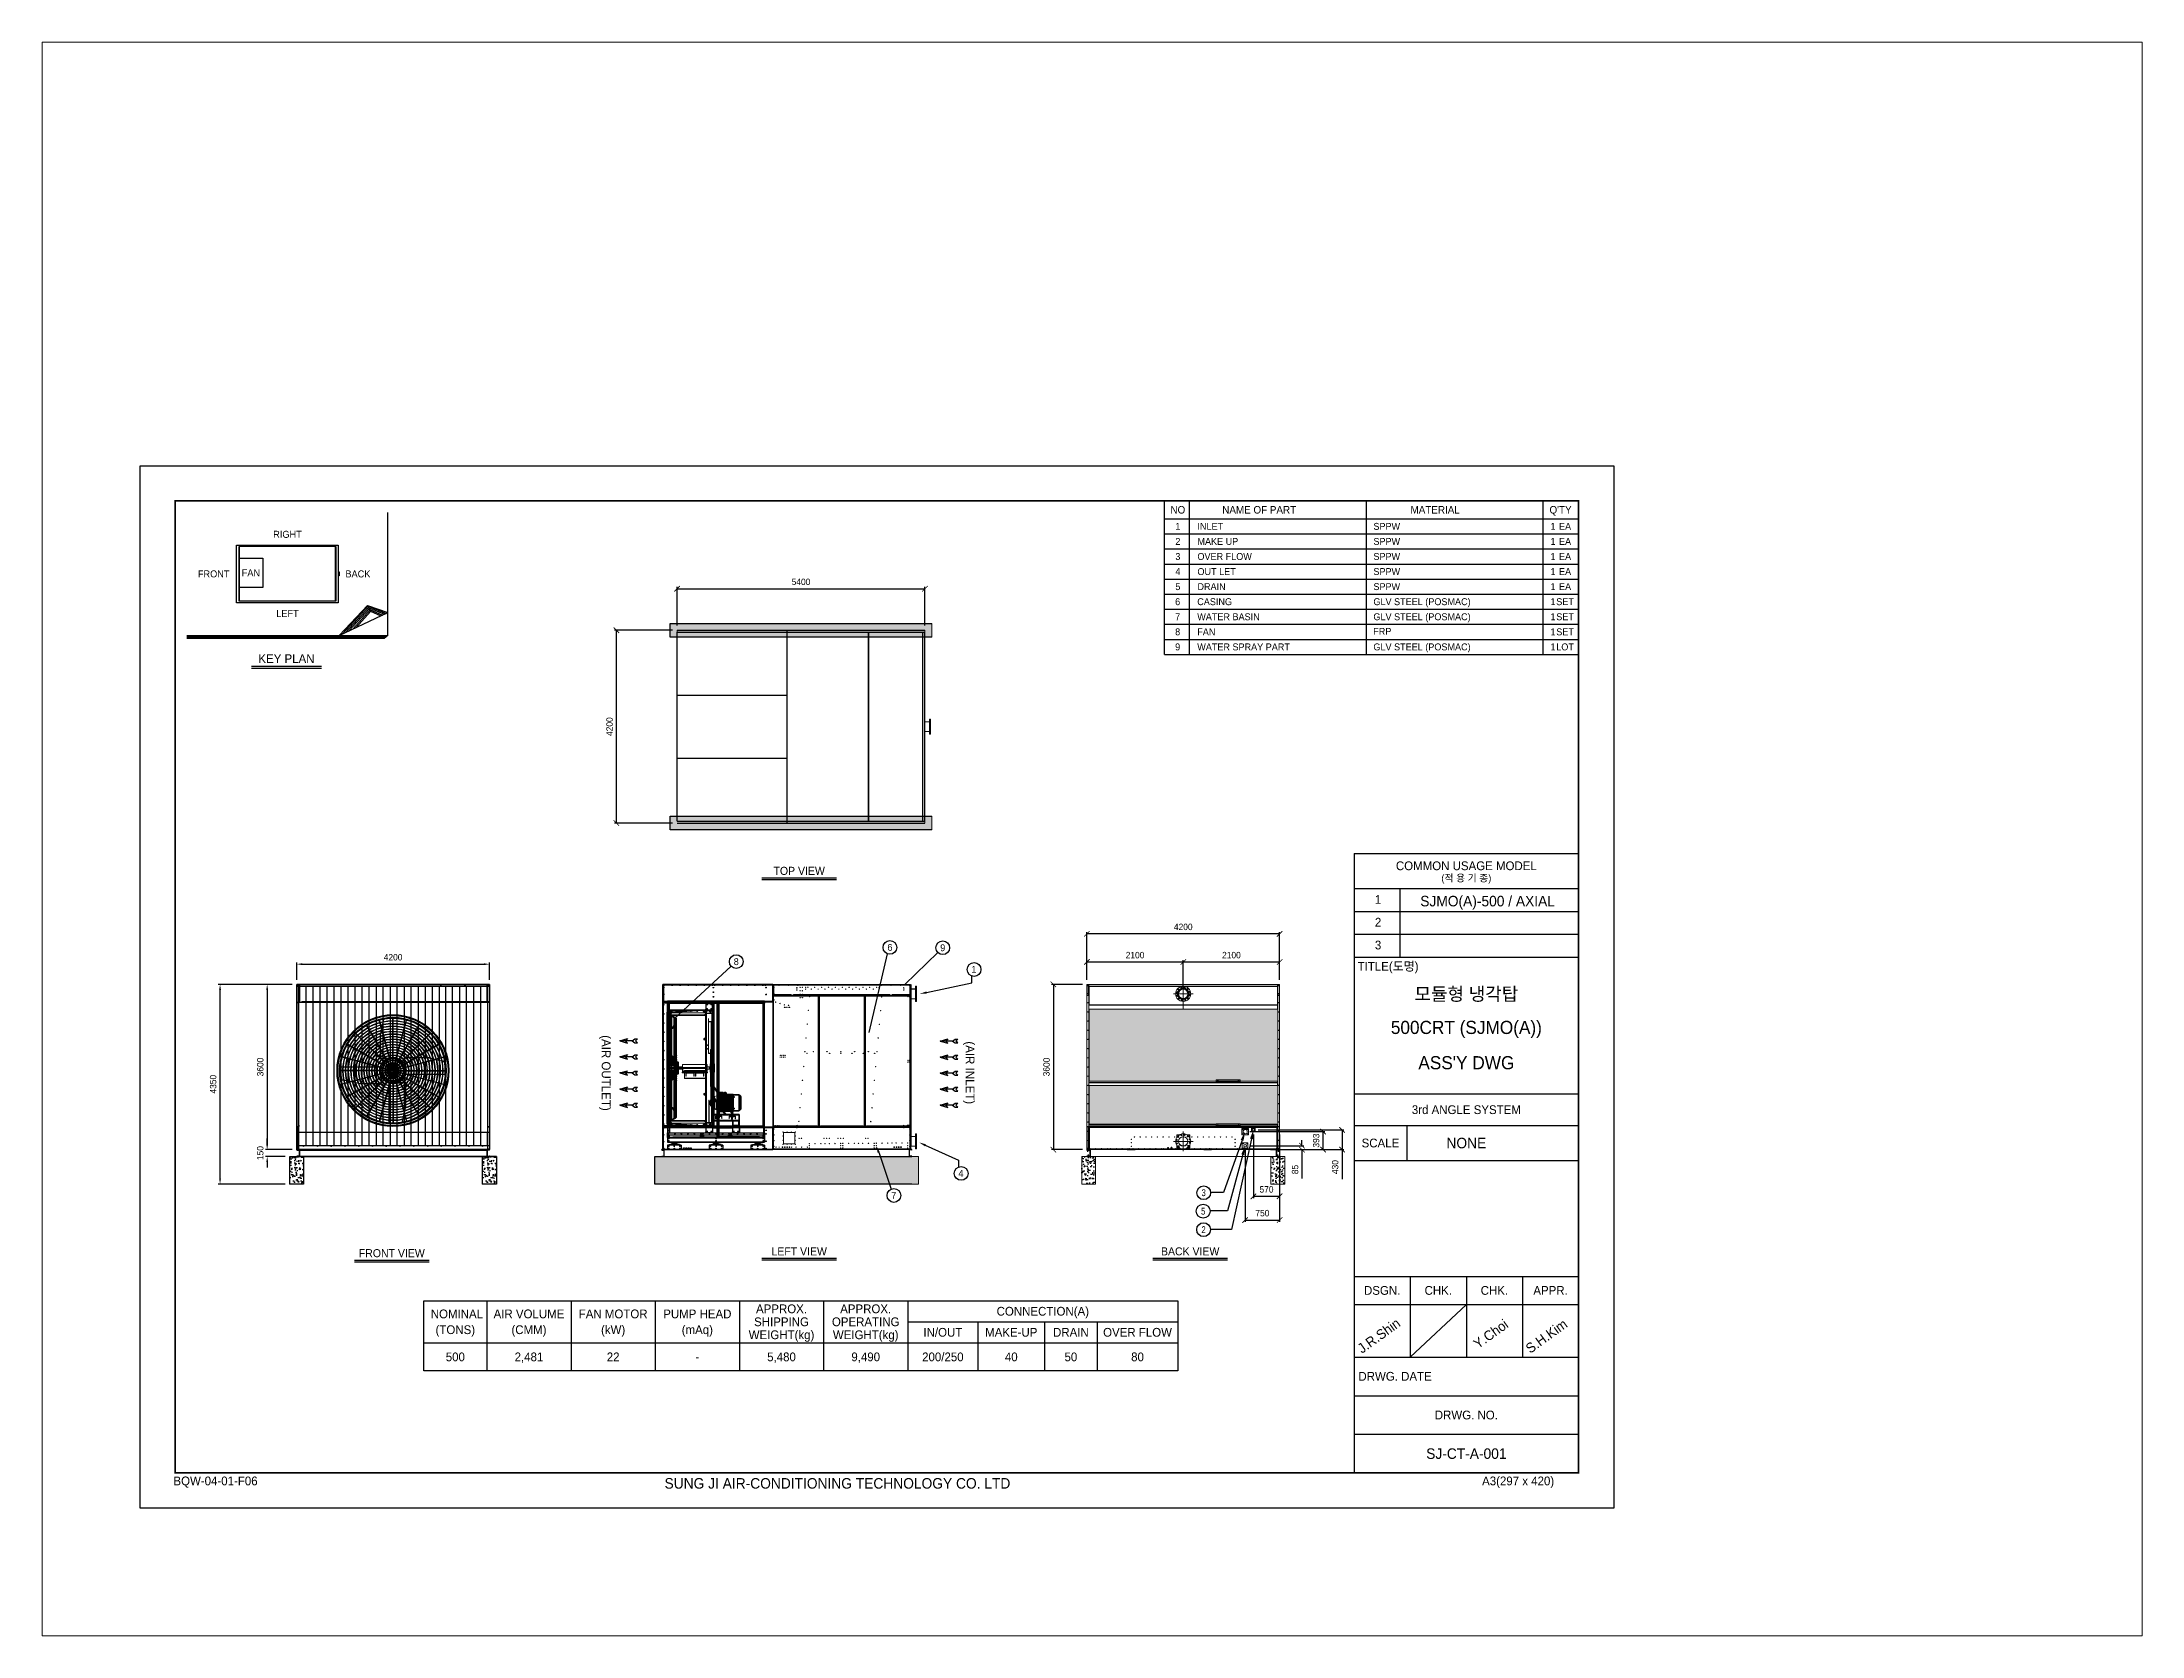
# Paper-space layout '배치1' of a CAD drawing. Header units: millimetres. Extents: x 26 to 231, y 20 to 176.
# The model-space entities are those that its viewports show. They can reach past a viewport. Long polylines and large blocks are cut down to what shows.
import ezdxf
from ezdxf import colors
from ezdxf.entities.mleader import LeaderData, LeaderLine
from ezdxf.enums import TextEntityAlignment as Align
from ezdxf.math import Vec2, Vec3

# ---------------------------------------------------------------- set-up
doc = ezdxf.new("R2010")
doc.units = ezdxf.units.MM
for name, pattern in [('CENTER', [2, 1.25, -0.25, 0.25, -0.25]), ('CENTERX2', [4, 2.5, -0.5, 0.5, -0.5]), ('DASHED', [15, 12, -3]), ('HIDDEN', [0.375, 0.25, -0.125])]:
    doc.linetypes.add(name, pattern=pattern)
for name, color, linetype in [('center', 1, 'CENTER'), ('LINE', 7, 'Continuous'), ('냉각탑', 4, 'Continuous'), ('냉각탑_box', 1, 'Continuous'), ('냉각탑_dim', 1, 'Continuous'), ('냉각탑_form', 1, 'Continuous'), ('냉각탑_text', 3, 'Continuous'), ('냉각탑_기초', 23, 'Continuous'), ('냉각탑_찬넬방진', 1, 'Continuous'), ('숨은선', 5, 'HIDDEN')]:
    doc.layers.add(name, color=color, linetype=linetype)
doc.styles.add('HY울릉도L', font='')
doc.styles.get("Standard").update_dxf_attribs({"font": 'arial.ttf'})
doc.styles.add('돋움', font='Dotum.ttf')
doc.styles.get('HY울릉도L').set_extended_font_data('HY울릉도L')
doc.dimstyles.new('성지DIM', dxfattribs={"dimtxt": 3.5, "dimasz": 3, "dimexe": 1, "dimexo": 2.5, "dimgap": 2, "dimtad": 1, "dimdec": 0, "dimzin": 3, "dimdsep": 46, "dimtxsty": 'HY울릉도L', "dimblk": 'ARCHTICK', "dimcen": -2, "dimclrd": 256, "dimclre": 256, "dimclrt": 7, "dimadec": 0, "dimazin": 0, "dimtfac": 1, "dimtdec": 0, "dimtofl": 0, "dimtmove": 0, "dimatfit": 3, "dimfxl": 1, "dimtolj": 1, "dimtzin": 0, "dimlwe": -1, "dimarcsym": 0})
pattern_1 = [(0, (-386155.726, -76283.726), (57.15, 32.9955677), [38.1, -76.2]), (120, (-386155.726, -76283.726), (-57.15, 32.995568), [38.1, -76.2]), (60, (-386155.726, -76283.726), (1e-07, 65.9911357), [-76.2, 38.1])]

psp = doc.layouts.new('배치1')

msp = doc.modelspace()

# ---------------------------------------------------------------- texts
at = {"layer": '냉각탑_text', "style": '돋움'}
for s, height, p in [('NO', 164.11, (25527.1, 24216.8)), ('NAME OF PART', 164.106, (27299.4, 24216.8)), ('MATERIAL', 164.11, (31134.4, 24216.8)), ("Q'TY", 164.11, (33866.8, 24216.8)), ('1', 151, (25527.1, 23855.8)), ('1', 151, (33702.7, 23855.8)), ('EA', 150.98, (33965.3, 23855.8)), ('RIGHT', 152.88, (6122.9, 23682.7)), ('2', 151, (25527.1, 23527.6)), ('1', 151, (33702.7, 23527.6)), ('EA', 150.98, (33965.3, 23527.6)), ('FRONT', 152.88, (4514.7, 22820.2)), ('FAN', 152.88, (5325.5, 22843.6)), ('BACK', 152.88, (7657.7, 22820.2)), ('4', 151, (25527.1, 22871.1)), ('3', 151, (25527.1, 23199.4)), ('1', 151, (33702.7, 23199.4)), ('1', 151, (33702.7, 22871.1)), ('EA', 150.98, (33965.3, 23199.4)), ('EA', 150.98, (33965.3, 22871.1)), ('5', 151, (25527.1, 22542.9)), ('1', 151, (33702.7, 22542.9)), ('EA', 150.98, (33965.3, 22542.9)), ('LEFT', 152.88, (6122.9, 21958.6)), ('6', 151, (25522.7, 22214.7)), ('1', 151, (33702.7, 22214.7)), ('SET', 150.98, (33965.3, 22214.7)), ('8', 151, (25522.7, 21558.3)), ('7', 151, (25522.7, 21886.5)), ('1', 151, (33702.7, 21886.5)), ('1', 151, (33702.7, 21558.3)), ('SET', 150.98, (33965.3, 21886.5)), ('SET', 150.98, (33965.3, 21558.3)), ('KEY PLAN', 191.1, (6100.4, 20973.9)), ('9', 151, (25522.7, 21230.1)), ('1', 151, (33702.7, 21230.1)), ('LOT', 150.98, (33965.3, 21230.1)), ('TOP VIEW', 175, (17274.4, 16351.3)), ('SJMO(A)-500 / AXIAL', 229.376, (32277.1, 15692.2)), ('6', 150, (19252.4, 14683.8)), ('9', 150, (20402.8, 14675.7)), ('8', 150, (15903.2, 14373)), ('1', 150, (21082.2, 14205.1)), ('모듈형 냉각탑', 286.65, (31814, 13668.7)), ('500CRT (SJMO(A))', 286.65, (31814, 12940.4)), ("ASS'Y DWG", 286.65, (31814, 12171.3)), ('NONE', 229.38, (31814, 10421.8)), ('4', 150, (20799.9, 9759.8)), ('7', 150, (19335.3, 9279.8)), ('FRONT VIEW', 175, (8396.2, 8022.3)), ('LEFT VIEW', 175, (17274.4, 8061.4)), ('BACK VIEW', 175, (25795.2, 8061.4)), ('APPROX.', 191.1, (16889.3, 6810)), ('APPROX.', 191.1, (18723.9, 6810)), (' NOMINAL', 191.1, (9780.4, 6699.2)), ('(TONS)', 191.1, (9780.4, 6355.2)), ('AIR VOLUME', 191.1, (11385.7, 6699.2)), ('(CMM)', 191.1, (11385.7, 6355.2)), ('FAN MOTOR', 191.1, (13220.2, 6699.2)), ('(kW)', 191.1, (13220.2, 6355.2)), ('PUMP HEAD', 191.1, (15054.8, 6699.2)), ('(mAq)', 191.1, (15054.8, 6355.2)), ('SHIPPING', 191.1, (16889.3, 6527.2)), ('OPERATING', 191.1, (18723.9, 6527.2)), ('CONNECTION(A)', 191.1, (22584.1, 6756.5)), ('WEIGHT(kg)', 191.1, (16889.3, 6244.4)), ('WEIGHT(kg)', 191.1, (18723.9, 6244.4)), ('IN/OUT', 191.1, (20405.6, 6297.9)), ('MAKE-UP', 191.1, (21896.2, 6297.9)), ('DRAIN', 191.1, (23195.6, 6297.9)), ('OVER FLOW', 191.1, (24648, 6297.9)), ('500', 191.1, (9780.4, 5762.8)), ('2,481', 191.1, (11385.7, 5762.8)), ('22', 191.1, (13220.2, 5762.8)), ('-', 191.1, (15054.8, 5762.8)), ('5,480', 191.1, (16889.3, 5762.8)), ('9,490', 191.1, (18723.9, 5762.8)), ('200/250', 191.1, (20405.6, 5762.8)), ('40', 191.1, (21896.2, 5762.8)), ('50', 191.1, (23195.6, 5762.8)), ('80', 191.1, (24648, 5762.8)), ('SJ-CT-A-001', 229.376, (31814, 3655.2))]:
    msp.add_text(s, height=height, dxfattribs=at).set_placement(p, align=Align.MIDDLE_CENTER)
for s, height, p in [('INLET ', 150.98, (25953.7, 23855.8)), ('SPPW', 150.98, (29788.8, 23855.8)), ('MAKE UP', 150.98, (25953.7, 23527.6)), ('SPPW', 150.98, (29788.8, 23527.6)), ('OVER FLOW', 150.98, (25953.7, 23199.4)), ('OUT LET ', 150.98, (25953.7, 22871.1)), ('SPPW', 150.98, (29788.8, 23199.4)), ('SPPW', 150.98, (29788.8, 22871.1)), ('DRAIN', 150.98, (25953.7, 22542.9)), ('SPPW', 150.98, (29788.8, 22542.9)), ('CASING', 150.98, (25949.4, 22214.7)), ('GLV STEEL (POSMAC)', 150.977, (29788.8, 22214.7)), ('GLV STEEL (POSMAC)', 150.977, (29788.8, 21886.5)), ('WATER BASIN', 150.977, (25949.4, 21886.5)), ('FAN', 150.98, (25949.4, 21558.3)), ('FRP', 150.98, (29784.4, 21568.4)), ('WATER SPRAY PART', 150.977, (25949.4, 21230.1)), ('GLV STEEL (POSMAC)', 150.977, (29788.8, 21230.1))]:
    msp.add_text(s, height=height, dxfattribs=at).set_placement(p, align=Align.MIDDLE_LEFT)
for s, p in [('(AIR OUTLET)', (13067.7, 11947.8)), ('(AIR INLET)', (20998.8, 11952.8))]:
    msp.add_text(s, height=192, rotation=270, dxfattribs=at).set_placement(p, align=Align.MIDDLE_CENTER)
at = {"layer": '냉각탑_text', "width": 0.8}
for s, p in [('3', (26089.4, 9339.5)), ('5', (26078.3, 8936.7)), ('2', (26086.8, 8534.5))]:
    msp.add_text(s, height=150, dxfattribs=at).set_placement(p, align=Align.MIDDLE_CENTER)
at = {"layer": '냉각탑_text', "style": '돋움'}
for s, p in [('J.R.Shin', (29540.2, 5827.8)), ('Y.Choi', (32068.6, 5929.8)), ('S.H.Kim', (33205.6, 5827.8))]:
    msp.add_text(s, height=214.08, rotation=35.81856, dxfattribs=at).set_placement(p)

# ---------------------------------------------------------------- blocks, each defined once
blk = doc.blocks.new('냉각탑form')
at = {"layer": 'Defpoints'}
blk.add_lwpolyline([(0, 297.07), (420.1, 297.07), (420.1, 0), (0, 0)], close=True, dxfattribs=at)
at = {"layer": '냉각탑_form'}
for p, q in [((346.08, 186.55), (346.08, 10)), ((346.08, 186.55), (410.1, 186.55)), ((346.08, 186.55), (410.1, 186.55)), ((346.08, 176.54), (410.1, 176.54)), ((359.09, 176.54), (359.09, 157.04)), ((346.08, 170.04), (410.1, 170.04)), ((346.08, 163.54), (410.1, 163.54)), ((346.08, 157.04), (410.1, 157.04)), ((346.08, 157.04), (410.1, 157.04)), ((346.08, 118.03), (410.1, 118.03)), ((346.08, 109.03), (410.1, 109.03)), ((361.09, 109.03), (361.09, 99.02)), ((346.08, 99.02), (410.1, 99.02)), ((346.08, 66.02), (410.1, 66.02)), ((362.09, 66.02), (362.09, 43.01)), ((378.09, 66.02), (378.09, 43.01)), ((394.1, 66.02), (394.1, 43.01)), ((346.08, 58.01), (410.1, 58.01)), ((378.09, 58.01), (362.09, 43.01)), ((346.08, 43.01), (410.1, 43.01)), ((346.08, 32.01), (410.1, 32.01)), ((346.08, 21.01), (410.1, 21.01))]:
    blk.add_line(p, q, dxfattribs=at)
at = {"layer": '냉각탑_form', "const_width": 0.5}
blk.add_lwpolyline([(10, 287.07), (10, 10), (410.1, 10), (410.1, 287.07)], close=True, dxfattribs=at)
at = {"layer": '냉각탑_form', "style": '돋움'}
for s, height, p in [('COMMON USAGE MODEL', 2.5006, (378.09, 183.04)), ('(적 용 기 종)', 2, (378.09, 179.54)), ('3rd ANGLE SYSTEM', 2.5006, (378.09, 113.53)), ('SCALE', 2.501, (353.59, 104.03)), ('DSGN.', 2.501, (354.09, 62.02)), ('CHK.', 2.501, (370.09, 62.02)), ('CHK.', 2.501, (386.09, 62.02)), ('APPR.', 2.501, (402.1, 62.02)), ('DRWG. NO.', 2.501, (378.09, 26.51))]:
    blk.add_text(s, height=height, dxfattribs=at).set_placement(p, align=Align.MIDDLE_CENTER)
for s, height, p in [('1', 2.5, (352.02, 172.2)), ('2', 2.5, (352.02, 165.7)), ('3', 2.5, (352.02, 159.2)), ('TITLE(도명)', 2.501, (347.09, 153.14)), ('DRWG. DATE', 2.501, (347.32, 36.29)), ('BQW-04-01-F06', 2.5006, (9.48, 6.47)), ('SUNG JI AIR-CONDITIONING TECHNOLOGY CO. LTD', 3.0007, (149.5, 5.53)), ('A3(297 x 420)', 2.5006, (382.58, 6.47))]:
    blk.add_text(s, height=height, dxfattribs=at).set_placement(p)
blk = doc.blocks.new('화살표 IN OUT')
at = {"layer": '냉각탑_dim'}
for p, q in [((-323, 43), (-384, 43)), ((-343, 0), (-384, 43)), ((-384, -43), (-343, 0)), ((-266, 0), (-323, 43)), ((-266, 0), (-323, -43)), ((-266, 0), (0, 0)), ((-163, 50), (-122, 0)), ((0, 0), (-163, 50)), ((-163, -50), (-122, 0)), ((0, 0), (-163, -50)), ((-323, -43), (-384, -43))]:
    blk.add_line(p, q, dxfattribs=at)
blk = doc.blocks.new('*D306')
at = {"layer": 'Defpoints', "color": 0, "transparency": 16777216}
for p in [(6324, 13878), (5680, 10278), (6324, 10278)]:
    blk.add_point(p, dxfattribs=at)
at = {"layer": '냉각탑_dim', "transparency": 16777216}
for p, q in [((6224, 13878), (5640, 13878)), ((6224, 10278), (5640, 10278))]:
    blk.add_line(p, q, dxfattribs=at)
at = {"layer": '냉각탑_dim', "lineweight": -2, "transparency": 16777216}
blk.add_line((5680, 13758), (5680, 10398), dxfattribs=at)
at = {"layer": '냉각탑_dim', "transparency": 16777216}
for points in [[(5660, 13758), (5700, 13758), (5680, 13878)], [(5660, 10398), (5700, 10398), (5680, 10278)]]:
    blk.add_solid(points, dxfattribs=at)
at = {"layer": '냉각탑_dim', "color": 7, "transparency": 16777216, "insert": (5530, 12078), "char_height": 140, "attachment_point": 5, "rotation": 90, "style": 'HY울릉도L'}
blk.add_mtext('\\A1;3600', dxfattribs=at)
blk = doc.blocks.new('*D307')
at = {"layer": 'Defpoints', "color": 0, "transparency": 16777216}
for p in [(5680, 10278), (6174, 10128), (6324, 10278)]:
    blk.add_point(p, dxfattribs=at)
at = {"layer": '냉각탑_dim', "transparency": 16777216}
for p, q in [((6224, 10278), (5640, 10278)), ((6074, 10128), (5640, 10128))]:
    blk.add_line(p, q, dxfattribs=at)
at = {"layer": '냉각탑_dim', "lineweight": -2, "transparency": 16777216}
for p, q in [((5680, 10398), (5680, 10518)), ((5680, 10008), (5680, 9888))]:
    blk.add_line(p, q, dxfattribs=at)
at = {"layer": '냉각탑_dim', "transparency": 16777216}
for points in [[(5660, 10398), (5700, 10398), (5680, 10278)], [(5660, 10008), (5700, 10008), (5680, 10128)]]:
    blk.add_solid(points, dxfattribs=at)
at = {"layer": '냉각탑_dim', "color": 7, "transparency": 16777216, "insert": (5530, 10203), "char_height": 140, "attachment_point": 5, "rotation": 90, "style": 'HY울릉도L'}
blk.add_mtext('\\A1;150', dxfattribs=at)
blk = doc.blocks.new('*D308')
at = {"layer": 'Defpoints', "color": 0, "transparency": 16777216}
for p in [(4653, 13878), (6324, 13878), (6174, 9528)]:
    blk.add_point(p, dxfattribs=at)
at = {"layer": '냉각탑_dim', "transparency": 16777216}
for p, q in [((6224, 13878), (4613, 13878)), ((6074, 9528), (4613, 9528))]:
    blk.add_line(p, q, dxfattribs=at)
at = {"layer": '냉각탑_dim', "lineweight": -2, "transparency": 16777216}
blk.add_line((4653, 9648), (4653, 13758), dxfattribs=at)
at = {"layer": '냉각탑_dim', "transparency": 16777216}
for points in [[(4633, 13758), (4673, 13758), (4653, 13878)], [(4633, 9648), (4673, 9648), (4653, 9528)]]:
    blk.add_solid(points, dxfattribs=at)
at = {"layer": '냉각탑_dim', "color": 7, "transparency": 16777216, "insert": (4503, 11703), "char_height": 140, "attachment_point": 5, "rotation": 90, "style": 'HY울릉도L'}
blk.add_mtext('\\A1;4350', dxfattribs=at)
blk = doc.blocks.new('*D309')
at = {"layer": 'Defpoints', "color": 0, "transparency": 16777216}
for p in [(10524, 14318), (6324, 13878), (10524, 13878)]:
    blk.add_point(p, dxfattribs=at)
at = {"layer": '냉각탑_dim', "transparency": 16777216}
for p, q in [((6324, 13978), (6324, 14358)), ((10524, 13978), (10524, 14358))]:
    blk.add_line(p, q, dxfattribs=at)
at = {"layer": '냉각탑_dim', "lineweight": -2, "transparency": 16777216}
blk.add_line((6444, 14318), (10404, 14318), dxfattribs=at)
at = {"layer": '냉각탑_dim', "transparency": 16777216}
for points in [[(6444, 14338), (6444, 14298), (6324, 14318)], [(10404, 14338), (10404, 14298), (10524, 14318)]]:
    blk.add_solid(points, dxfattribs=at)
at = {"layer": '냉각탑_dim', "color": 7, "transparency": 16777216, "insert": (8424, 14468), "char_height": 140, "attachment_point": 5, "style": 'HY울릉도L'}
blk.add_mtext('\\A1;4200', dxfattribs=at)
blk = doc.blocks.new('_ArchTick')
at = {"color": 0, "linetype": 'ByBlock', "const_width": 0.15}
blk.add_lwpolyline([(-0.5, -0.5), (0.5, 0.5)], dxfattribs=at)
blk = doc.blocks.new('*D312')
at = {"layer": 'Defpoints', "color": 0, "transparency": 16777216}
for p in [(23544, 14365), (23544, 13874), (25644, 13672)]:
    blk.add_point(p, dxfattribs=at)
at = {"layer": '냉각탑_dim', "transparency": 16777216}
for p, q in [((23544, 13974), (23544, 14405)), ((25644, 13772), (25644, 14405))]:
    blk.add_line(p, q, dxfattribs=at)
at = {"layer": '냉각탑_dim', "lineweight": -2, "transparency": 16777216}
blk.add_line((25644, 14365), (23544, 14365), dxfattribs=at)
at = {"layer": '냉각탑_dim', "lineweight": -2, "transparency": 16777216, "xscale": 120, "yscale": 120, "zscale": 120, "rotation": 180}
blk.add_blockref('_ArchTick', (23544, 14365), dxfattribs=at)
at = {"layer": '냉각탑_dim', "lineweight": -2, "transparency": 16777216, "xscale": 120, "yscale": 120, "zscale": 120}
blk.add_blockref('_ArchTick', (25644, 14365), dxfattribs=at)
at = {"layer": '냉각탑_dim', "color": 7, "transparency": 16777216, "insert": (24594, 14515), "char_height": 140, "attachment_point": 5, "style": 'HY울릉도L'}
blk.add_mtext('\\A1;2100', dxfattribs=at)
blk = doc.blocks.new('*D305')
at = {"layer": 'Defpoints', "color": 0, "transparency": 16777216}
for p in [(25644, 14365), (27744, 13876), (25644, 13672)]:
    blk.add_point(p, dxfattribs=at)
at = {"layer": '냉각탑_dim', "transparency": 16777216}
for p, q in [((25644, 13772), (25644, 14405)), ((27744, 13976), (27744, 14405))]:
    blk.add_line(p, q, dxfattribs=at)
at = {"layer": '냉각탑_dim', "lineweight": -2, "transparency": 16777216}
blk.add_line((27744, 14365), (25644, 14365), dxfattribs=at)
at = {"layer": '냉각탑_dim', "lineweight": -2, "transparency": 16777216, "xscale": 120, "yscale": 120, "zscale": 120, "rotation": 180}
blk.add_blockref('_ArchTick', (25644, 14365), dxfattribs=at)
at = {"layer": '냉각탑_dim', "lineweight": -2, "transparency": 16777216, "xscale": 120, "yscale": 120, "zscale": 120}
blk.add_blockref('_ArchTick', (27744, 14365), dxfattribs=at)
at = {"layer": '냉각탑_dim', "color": 7, "transparency": 16777216, "insert": (26694, 14515), "char_height": 140, "attachment_point": 5, "style": 'HY울릉도L'}
blk.add_mtext('\\A1;2100', dxfattribs=at)
blk = doc.blocks.new('*D313')
at = {"layer": 'Defpoints', "color": 0, "transparency": 16777216}
for p in [(23544, 14979), (23544, 13874), (27744, 13875)]:
    blk.add_point(p, dxfattribs=at)
at = {"layer": '냉각탑_dim', "transparency": 16777216}
for p, q in [((23544, 13974), (23544, 15019)), ((27744, 13975), (27744, 15019))]:
    blk.add_line(p, q, dxfattribs=at)
at = {"layer": '냉각탑_dim', "lineweight": -2, "transparency": 16777216}
blk.add_line((27744, 14979), (23544, 14979), dxfattribs=at)
at = {"layer": '냉각탑_dim', "lineweight": -2, "transparency": 16777216, "xscale": 120, "yscale": 120, "zscale": 120, "rotation": 180}
blk.add_blockref('_ArchTick', (23544, 14979), dxfattribs=at)
at = {"layer": '냉각탑_dim', "lineweight": -2, "transparency": 16777216, "xscale": 120, "yscale": 120, "zscale": 120}
blk.add_blockref('_ArchTick', (27744, 14979), dxfattribs=at)
at = {"layer": '냉각탑_dim', "color": 7, "transparency": 16777216, "insert": (25644, 15129), "char_height": 140, "attachment_point": 5, "style": 'HY울릉도L'}
blk.add_mtext('\\A1;4200', dxfattribs=at)
blk = doc.blocks.new('*D314')
at = {"layer": 'Defpoints', "color": 0, "transparency": 16777216}
for p in [(23547, 13878), (22813, 10278), (23547, 10278)]:
    blk.add_point(p, dxfattribs=at)
at = {"layer": '냉각탑_dim', "transparency": 16777216}
for p, q in [((23447, 13878), (22773, 13878)), ((23447, 10278), (22773, 10278))]:
    blk.add_line(p, q, dxfattribs=at)
at = {"layer": '냉각탑_dim', "lineweight": -2, "transparency": 16777216}
blk.add_line((22813, 13878), (22813, 10278), dxfattribs=at)
at = {"layer": '냉각탑_dim', "lineweight": -2, "transparency": 16777216, "xscale": 120, "yscale": 120, "zscale": 120}
for p, rotation in [((22813, 13878), 90), ((22813, 10278), 270)]:
    blk.add_blockref('_ArchTick', p, dxfattribs=dict(at, rotation=rotation))
at = {"layer": '냉각탑_dim', "color": 7, "transparency": 16777216, "insert": (22663, 12078), "char_height": 140, "attachment_point": 5, "rotation": 90, "style": 'HY울릉도L'}
blk.add_mtext('\\A1;3600', dxfattribs=at)
blk = doc.blocks.new('*D300')
at = {"layer": 'Defpoints', "color": 0, "transparency": 16777216}
for p in [(26993, 10363), (27444, 10278), (28232, 10278)]:
    blk.add_point(p, dxfattribs=at)
at = {"layer": '냉각탑_dim', "transparency": 16777216}
for p, q in [((27093, 10363), (28272, 10363)), ((27544, 10278), (28272, 10278))]:
    blk.add_line(p, q, dxfattribs=at)
at = {"layer": '냉각탑_dim', "lineweight": -2, "transparency": 16777216}
for p, q in [((28232, 10363), (28232, 10483)), ((28232, 10278), (28232, 9651))]:
    blk.add_line(p, q, dxfattribs=at)
at = {"layer": '냉각탑_dim', "lineweight": -2, "transparency": 16777216, "xscale": 120, "yscale": 120, "zscale": 120}
for p, rotation in [((28232, 10363), 270), ((28232, 10278), 90)]:
    blk.add_blockref('_ArchTick', p, dxfattribs=dict(at, rotation=rotation))
at = {"layer": '냉각탑_dim', "color": 7, "transparency": 16777216, "insert": (28082, 9845), "char_height": 140, "attachment_point": 5, "rotation": 90, "style": 'HY울릉도L'}
blk.add_mtext('\\A1;85', dxfattribs=at)
blk = doc.blocks.new('*D301')
at = {"layer": 'Defpoints', "color": 0, "transparency": 16777216}
for p in [(26994, 10671), (28691, 10671), (27444, 10278)]:
    blk.add_point(p, dxfattribs=at)
at = {"layer": '냉각탑_dim', "transparency": 16777216}
for p, q in [((27094, 10671), (28731, 10671)), ((27544, 10278), (28731, 10278))]:
    blk.add_line(p, q, dxfattribs=at)
at = {"layer": '냉각탑_dim', "lineweight": -2, "transparency": 16777216}
blk.add_line((28691, 10278), (28691, 10671), dxfattribs=at)
at = {"layer": '냉각탑_dim', "lineweight": -2, "transparency": 16777216, "xscale": 120, "yscale": 120, "zscale": 120}
for p, rotation in [((28691, 10671), 90), ((28691, 10278), 270)]:
    blk.add_blockref('_ArchTick', p, dxfattribs=dict(at, rotation=rotation))
at = {"layer": '냉각탑_dim', "color": 7, "transparency": 16777216, "insert": (28541, 10474), "char_height": 140, "attachment_point": 5, "rotation": 90, "style": 'HY울릉도L'}
blk.add_mtext('\\A1;393', dxfattribs=at)
blk = doc.blocks.new('*D302')
at = {"layer": 'Defpoints', "color": 0, "transparency": 16777216}
for p in [(27174, 10708), (27444, 10278), (29105, 10278)]:
    blk.add_point(p, dxfattribs=at)
at = {"layer": '냉각탑_dim', "transparency": 16777216}
for p, q in [((27274, 10708), (29145, 10708)), ((27544, 10278), (29145, 10278))]:
    blk.add_line(p, q, dxfattribs=at)
at = {"layer": '냉각탑_dim', "lineweight": -2, "transparency": 16777216}
for p, q in [((29105, 10708), (29105, 10278)), ((29105, 10278), (29105, 9638))]:
    blk.add_line(p, q, dxfattribs=at)
at = {"layer": '냉각탑_dim', "lineweight": -2, "transparency": 16777216, "xscale": 120, "yscale": 120, "zscale": 120}
for p, rotation in [((29105, 10708), 90), ((29105, 10278), 270)]:
    blk.add_blockref('_ArchTick', p, dxfattribs=dict(at, rotation=rotation))
at = {"layer": '냉각탑_dim', "color": 7, "transparency": 16777216, "insert": (28955, 9898), "char_height": 140, "attachment_point": 5, "rotation": 90, "style": 'HY울릉도L'}
blk.add_mtext('\\A1;430', dxfattribs=at)
blk = doc.blocks.new('*D303')
at = {"layer": 'Defpoints', "color": 0, "transparency": 16777216}
for p in [(27174, 10708), (27744, 10708), (27744, 9261)]:
    blk.add_point(p, dxfattribs=at)
at = {"layer": '냉각탑_dim', "transparency": 16777216}
for p, q in [((27174, 10608), (27174, 9221)), ((27744, 10608), (27744, 9221))]:
    blk.add_line(p, q, dxfattribs=at)
at = {"layer": '냉각탑_dim', "lineweight": -2, "transparency": 16777216}
blk.add_line((27174, 9261), (27744, 9261), dxfattribs=at)
at = {"layer": '냉각탑_dim', "lineweight": -2, "transparency": 16777216, "xscale": 120, "yscale": 120, "zscale": 120, "rotation": 180}
blk.add_blockref('_ArchTick', (27174, 9261), dxfattribs=at)
at = {"layer": '냉각탑_dim', "lineweight": -2, "transparency": 16777216, "xscale": 120, "yscale": 120, "zscale": 120}
blk.add_blockref('_ArchTick', (27744, 9261), dxfattribs=at)
at = {"layer": '냉각탑_dim', "color": 7, "transparency": 16777216, "insert": (27459, 9411), "char_height": 140, "attachment_point": 5, "style": 'HY울릉도L'}
blk.add_mtext('\\A1;570', dxfattribs=at)
blk = doc.blocks.new('*D304')
at = {"layer": 'Defpoints', "color": 0, "transparency": 16777216}
for p in [(26993, 10363), (27744, 10363), (27744, 8744)]:
    blk.add_point(p, dxfattribs=at)
at = {"layer": '냉각탑_dim', "transparency": 16777216}
for p, q in [((26993, 10263), (26993, 8704)), ((27744, 10263), (27744, 8704))]:
    blk.add_line(p, q, dxfattribs=at)
at = {"layer": '냉각탑_dim', "lineweight": -2, "transparency": 16777216}
blk.add_line((26993, 8744), (27744, 8744), dxfattribs=at)
at = {"layer": '냉각탑_dim', "lineweight": -2, "transparency": 16777216, "xscale": 120, "yscale": 120, "zscale": 120, "rotation": 180}
blk.add_blockref('_ArchTick', (26993, 8744), dxfattribs=at)
at = {"layer": '냉각탑_dim', "lineweight": -2, "transparency": 16777216, "xscale": 120, "yscale": 120, "zscale": 120}
blk.add_blockref('_ArchTick', (27744, 8744), dxfattribs=at)
at = {"layer": '냉각탑_dim', "color": 7, "transparency": 16777216, "insert": (27369, 8894), "char_height": 140, "attachment_point": 5, "style": 'HY울릉도L'}
blk.add_mtext('\\A1;750', dxfattribs=at)
blk = doc.blocks.new('*D310')
at = {"layer": 'Defpoints', "color": 0, "transparency": 16777216}
for p in [(13291, 21593), (14614, 21593), (14614, 17393)]:
    blk.add_point(p, dxfattribs=at)
at = {"layer": '냉각탑_dim', "transparency": 16777216}
for p, q in [((14514, 21593), (13251, 21593)), ((14514, 17393), (13251, 17393))]:
    blk.add_line(p, q, dxfattribs=at)
at = {"layer": '냉각탑_dim', "lineweight": -2, "transparency": 16777216}
blk.add_line((13291, 17393), (13291, 21593), dxfattribs=at)
at = {"layer": '냉각탑_dim', "lineweight": -2, "transparency": 16777216, "xscale": 120, "yscale": 120, "zscale": 120}
for p, rotation in [((13291, 21593), 90), ((13291, 17393), 270)]:
    blk.add_blockref('_ArchTick', p, dxfattribs=dict(at, rotation=rotation))
at = {"layer": '냉각탑_dim', "color": 7, "transparency": 16777216, "insert": (13141, 19493), "char_height": 140, "attachment_point": 5, "rotation": 90, "style": 'HY울릉도L'}
blk.add_mtext('\\A1;4200', dxfattribs=at)
blk = doc.blocks.new('*D311')
at = {"layer": 'Defpoints', "color": 0, "transparency": 16777216}
for p in [(20014, 22497), (14614, 21593), (20014, 21593)]:
    blk.add_point(p, dxfattribs=at)
at = {"layer": '냉각탑_dim', "transparency": 16777216}
for p, q in [((14614, 21693), (14614, 22537)), ((20014, 21693), (20014, 22537))]:
    blk.add_line(p, q, dxfattribs=at)
at = {"layer": '냉각탑_dim', "lineweight": -2, "transparency": 16777216}
blk.add_line((14614, 22497), (20014, 22497), dxfattribs=at)
at = {"layer": '냉각탑_dim', "lineweight": -2, "transparency": 16777216, "xscale": 120, "yscale": 120, "zscale": 120, "rotation": 180}
blk.add_blockref('_ArchTick', (14614, 22497), dxfattribs=at)
at = {"layer": '냉각탑_dim', "lineweight": -2, "transparency": 16777216, "xscale": 120, "yscale": 120, "zscale": 120}
blk.add_blockref('_ArchTick', (20014, 22497), dxfattribs=at)
at = {"layer": '냉각탑_dim', "color": 7, "transparency": 16777216, "insert": (17314, 22647), "char_height": 140, "attachment_point": 5, "style": 'HY울릉도L'}
blk.add_mtext('\\A1;5400', dxfattribs=at)
blk = doc.blocks.new('A$C474D29AC')
for p, q in [((0, 0), (0, 1409)), ((0, 1409), (42, 1409)), ((42, 0), (42, 1409)), ((42, 0), (0, 0))]:
    blk.add_line(p, q)
for centre in [(21, 1359), (21, 1139), (21, 919), (21, 699), (21, 479), (21, 259), (21, 39)]:
    blk.add_circle(centre, 4.5)
at = {"layer": 'center'}
for p, q in [((30, 1359), (13, 1359)), ((30, 1139), (13, 1139)), ((30, 919), (13, 919)), ((21, 1367), (21, 1350)), ((21, 1366), (21, 1349)), ((21, 1147), (21, 1130)), ((21, 1146), (21, 1129)), ((21, 927), (21, 910)), ((21, 926), (21, 909)), ((30, 699), (13, 699)), ((30, 479), (13, 479)), ((21, 707), (21, 690)), ((21, 706), (21, 689)), ((21, 487), (21, 470)), ((21, 486), (21, 469)), ((30, 259), (13, 259)), ((30, 39), (13, 39)), ((21, 267), (21, 250)), ((21, 266), (21, 249)), ((21, 47), (21, 30)), ((21, 46), (21, 29))]:
    blk.add_line(p, q, dxfattribs=at)
blk = doc.blocks.new('A$C246C749F')
for p, q in [((0, 150), (0, 0)), ((0, 150), (150, 150)), ((0, 150), (0, 130)), ((2, 130), (0, 130)), ((2, 20), (0, 20)), ((0, 0), (0, 20)), ((0, 0), (150, 0)), ((2, 148), (148, 148)), ((2, 148), (2, 130)), ((2, 2), (2, 20)), ((2, 2), (148, 2)), ((148, 148), (148, 2)), ((150, 150), (150, 0))]:
    blk.add_line(p, q)
for centre in [(30, 120), (30, 30), (120, 120), (120, 30)]:
    blk.add_circle(centre, 3)
at = {"layer": 'center'}
for p, q in [((39, 120), (22, 120)), ((39, 30), (22, 30)), ((30, 129), (30, 112)), ((30, 39), (30, 22)), ((129, 120), (112, 120)), ((129, 30), (112, 30)), ((120, 129), (120, 112)), ((120, 39), (120, 22))]:
    blk.add_line(p, q, dxfattribs=at)
blk = doc.blocks.new('A$C637D7238')
at = {"color": 7, "lineweight": 35, "ltscale": 0.070711}
for p, q in [((0, 2490), (30, 2520)), ((0, 50), (30, 20))]:
    blk.add_line(p, q, dxfattribs=at)
at = {"color": 7, "lineweight": 35}
for p, q in [((0, 2490), (0, 1272)), ((36, 2520), (36, 1290)), ((40, 0), (40, 2540)), ((40, 2520), (40, 1290)), ((40, 1290), (40, 2480)), ((45, 0), (45, 2540)), ((45, 0), (45, 2540)), ((53, 0), (53, 2540)), ((795, 2530), (53, 2530)), ((795, 2530), (53, 2484)), ((795, 2530), (53, 2530)), ((812, 2419), (78, 2419)), ((837, 2415), (837, 1270)), ((845, 2415), (845, 1270)), ((850, 2530), (850, 10)), ((980, 2530), (980, 10)), ((985, 2530), (985, 10)), ((989, 1270), (989, 1673)), ((991, 1673), (991, 1270)), ((996, 887), (996, 1659)), ((999, 883), (999, 1659)), ((1004, 1270), (1004, 1673)), ((1008, 1270), (1008, 1673)), ((0, 1268), (0, 50)), ((36, 1250), (36, 20)), ((40, 1250), (40, 20)), ((40, 229), (40, 1250)), ((53, 1274), (837, 1274)), ((53, 1266), (837, 1266)), ((837, 1270), (837, 125)), ((845, 1270), (845, 125)), ((989, 897), (989, 1270)), ((991, 1270), (991, 894)), ((1004, 876), (1004, 1270)), ((1008, 871), (1008, 1270)), ((1435, 260), (985, 903)), ((1429, 260), (985, 894)), ((1427, 260), (985, 891)), ((1273, 260), (985, 671)), ((1271, 260), (985, 668)), ((1264, 260), (985, 659)), ((795, 10), (53, 56)), ((795, 10), (53, 10)), ((812, 121), (78, 121)), ((985, 260), (1565, 260)), ((985, 255), (1565, 255)), ((985, 253), (1565, 253)), ((985, 127), (1565, 127)), ((985, 125), (1565, 125)), ((985, 120), (1565, 120))]:
    blk.add_line(p, q, dxfattribs=at)
at = {"color": 7, "lineweight": 35, "ltscale": 0.01}
for p, q in [((30, 2520), (36, 2520)), ((36, 1272), (30, 1272)), ((30, 1268), (36, 1268)), ((30, 20), (36, 20))]:
    blk.add_line(p, q, dxfattribs=at)
at = {"color": 7, "lineweight": 35, "ltscale": 0.006667}
for p, q in [((40, 2520), (36, 2520)), ((0, 1272), (0, 1268)), ((30, 1272), (30, 1268)), ((40, 1290), (36, 1290)), ((40, 1250), (36, 1250)), ((40, 20), (36, 20))]:
    blk.add_line(p, q, dxfattribs=at)
at = {"color": 7, "lineweight": 35, "ltscale": 0.008333}
for p, q in [((40, 2540), (45, 2540)), ((845, 2530), (850, 2530)), ((850, 2530), (845, 2530)), ((985, 2530), (980, 2530)), ((985, 2530), (980, 2530)), ((845, 15), (845, 10)), ((845, 10), (850, 10)), ((980, 10), (985, 10)), ((985, 255), (985, 260)), ((985, 120), (985, 125)), ((985, 10), (985, 15)), ((1110, 340), (1110, 345)), ((1134, 340), (1134, 345)), ((1400, 340), (1400, 345)), ((1424, 340), (1424, 345)), ((1430, 120), (1425, 120)), ((1425, 10), (1425, 15)), ((1430, 10), (1425, 10)), ((1428, 340), (1428, 345)), ((1565, 120), (1560, 120)), ((1565, 10), (1560, 10)), ((1565, 255), (1565, 260)), ((1565, 120), (1565, 125)), ((1565, 10), (1565, 15)), ((40, 0), (45, 0))]:
    blk.add_line(p, q, dxfattribs=at)
at = {"color": 7, "linetype": 'DASHED', "lineweight": 13, "ltscale": 0.008333}
for p, q in [((45, 2504), (40, 2504)), ((45, 2504), (40, 2504)), ((45, 2485), (40, 2485)), ((45, 2485), (40, 2485)), ((40, 2480), (45, 2480)), ((45, 2420), (40, 2420)), ((45, 2420), (40, 2420)), ((45, 2401), (40, 2401)), ((45, 2401), (40, 2401)), ((45, 2259), (40, 2259)), ((45, 2259), (40, 2259)), ((45, 2240), (40, 2240)), ((45, 2240), (40, 2240)), ((45, 2031), (40, 2031)), ((45, 2031), (40, 2031)), ((45, 2012), (40, 2012)), ((45, 2012), (40, 2012)), ((45, 1752), (40, 1752)), ((45, 1752), (40, 1752)), ((45, 1733), (40, 1733)), ((45, 1733), (40, 1733)), ((45, 1441), (40, 1441)), ((45, 1441), (40, 1441)), ((45, 1422), (40, 1422)), ((45, 1422), (40, 1422)), ((45, 1118), (40, 1118)), ((45, 1118), (40, 1118)), ((45, 1099), (40, 1099)), ((45, 1099), (40, 1099)), ((325, 1180), (330, 1180)), ((325, 1164), (330, 1164)), ((332, 1345), (337, 1345)), ((332, 1270), (337, 1270)), ((332, 1270), (337, 1270)), ((332, 1204), (337, 1204)), ((332, 1204), (337, 1204)), ((405, 1094), (410, 1094)), ((580, 1094), (585, 1094)), ((615, 1094), (620, 1094)), ((790, 1094), (795, 1094)), ((861, 1345), (866, 1345)), ((861, 1270), (866, 1270)), ((861, 1270), (866, 1270)), ((861, 1204), (866, 1204)), ((861, 1204), (866, 1204)), ((870, 1180), (875, 1180)), ((870, 1164), (875, 1164)), ((45, 807), (40, 807)), ((45, 807), (40, 807)), ((45, 788), (40, 788)), ((45, 788), (40, 788)), ((45, 528), (40, 528)), ((45, 528), (40, 528)), ((45, 509), (40, 509)), ((45, 509), (40, 509)), ((1096, 665), (1091, 665)), ((1096, 665), (1091, 665)), ((1226, 665), (1221, 665)), ((45, 300), (40, 300)), ((45, 300), (40, 300)), ((45, 281), (40, 281)), ((45, 281), (40, 281)), ((45, 229), (40, 229)), ((45, 194), (40, 194)), ((45, 139), (40, 139)), ((45, 139), (40, 139)), ((45, 120), (40, 120)), ((45, 120), (40, 120)), ((40, 60), (45, 60)), ((45, 55), (40, 55)), ((45, 55), (40, 55)), ((45, 36), (40, 36)), ((45, 36), (40, 36)), ((850, 10), (845, 10)), ((852, 15), (852, 10)), ((857, 15), (857, 10)), ((867, 10), (867, 15)), ((867, 15), (867, 10)), ((883, 10), (883, 15)), ((883, 15), (883, 10)), ((947, 10), (947, 15)), ((947, 15), (947, 10)), ((963, 10), (963, 15)), ((963, 15), (963, 10)), ((973, 15), (973, 10)), ((978, 15), (978, 10)), ((985, 10), (980, 10)), ((1050, 160), (1055, 160)), ((1106, 220), (1106, 215)), ((1106, 220), (1106, 215)), ((1128, 220), (1128, 215)), ((1128, 220), (1128, 215)), ((1190, 160), (1185, 160)), ((1345, 160), (1350, 160)), ((1401, 220), (1401, 215)), ((1401, 220), (1401, 215)), ((1423, 220), (1423, 215)), ((1423, 220), (1423, 215)), ((1447, 10), (1447, 15)), ((1447, 15), (1447, 10)), ((1463, 10), (1463, 15)), ((1463, 15), (1463, 10)), ((1485, 160), (1480, 160)), ((1527, 10), (1527, 15)), ((1527, 15), (1527, 10)), ((1543, 10), (1543, 15)), ((1543, 15), (1543, 10))]:
    blk.add_line(p, q, dxfattribs=at)
at = {"color": 7, "linetype": 'DASHED', "lineweight": 13}
for p, q in [((40, 60), (40, 2480)), ((45, 66), (45, 2474)), ((45, 66), (45, 2474)), ((45, 2470), (845, 2470)), ((45, 70), (45, 2470)), ((45, 2470), (845, 2470)), ((53, 1274), (53, 2445)), ((845, 2474), (78, 2474)), ((845, 2474), (78, 2474)), ((812, 2474), (78, 2474)), ((812, 2474), (85, 2474)), ((86, 2399), (86, 1472)), ((86, 2399), (86, 1472)), ((87, 2399), (87, 1473)), ((99, 2396), (99, 1468)), ((99, 2395), (99, 1467)), ((99, 2395), (99, 1467)), ((145, 2359), (145, 1424)), ((146, 2359), (146, 1424)), ((146, 2358), (146, 1423)), ((146, 2358), (146, 1423)), ((146, 2358), (146, 1423)), ((151, 2350), (151, 1415)), ((154, 2349), (154, 1414)), ((156, 2349), (156, 1413)), ((156, 2349), (156, 1414)), ((156, 2349), (156, 1413)), ((156, 2348), (156, 1413)), ((158, 2340), (158, 1405)), ((159, 2341), (159, 1405)), ((159, 2340), (159, 1404)), ((162, 2343), (162, 1407)), ((162, 2342), (162, 1407)), ((162, 2342), (162, 1407)), ((164, 2331), (164, 1396)), ((165, 2330), (165, 1395)), ((166, 2331), (166, 1396)), ((166, 2330), (166, 1395)), ((166, 2330), (166, 1395)), ((175, 2364), (175, 1429)), ((175, 2363), (175, 1429)), ((176, 2364), (176, 1429)), ((176, 2363), (176, 1428)), ((177, 2363), (177, 1428)), ((184, 2312), (184, 1380)), ((185, 2354), (185, 1418)), ((185, 2353), (185, 1418)), ((185, 2353), (185, 1418)), ((186, 2354), (186, 1419)), ((187, 2355), (187, 1420)), ((187, 2355), (187, 1420)), ((191, 2348), (191, 1413)), ((191, 2347), (191, 1412)), ((191, 2347), (191, 1411)), ((191, 2347), (191, 1412)), ((193, 2347), (193, 1411)), ((196, 2346), (196, 1410)), ((199, 2337), (199, 1402)), ((199, 2336), (199, 1401)), ((200, 2337), (200, 1402)), ((200, 2337), (200, 1402)), ((200, 2336), (200, 1401)), ((201, 2332), (201, 1398)), ((202, 2332), (202, 1398)), ((837, 2445), (837, 1274)), ((845, 66), (845, 2474)), ((845, 2415), (845, 125)), ((850, 2530), (850, 10)), ((852, 2530), (852, 10)), ((857, 2530), (857, 10)), ((895, 2348), (895, 1662)), ((901, 2348), (901, 1662)), ((973, 2530), (973, 10)), ((978, 2530), (978, 10)), ((980, 2530), (980, 10)), ((86, 2120), (86, 1307)), ((86, 2119), (86, 1307)), ((87, 2119), (87, 1307)), ((99, 2128), (99, 1315)), ((99, 2128), (99, 1314)), ((99, 2128), (99, 1314)), ((145, 2199), (145, 1379)), ((146, 2201), (146, 1381)), ((146, 2201), (146, 1381)), ((146, 2200), (146, 1380)), ((146, 2199), (146, 1379)), ((151, 2213), (151, 1393)), ((154, 2214), (154, 1394)), ((156, 2216), (156, 1396)), ((156, 2215), (156, 1395)), ((156, 2215), (156, 1395)), ((156, 2215), (156, 1395)), ((158, 2228), (158, 1408)), ((159, 2228), (159, 1408)), ((159, 2227), (159, 1407)), ((162, 2224), (162, 1405)), ((162, 2224), (162, 1404)), ((162, 2224), (162, 1404)), ((164, 2240), (164, 1420)), ((165, 2242), (165, 1422)), ((166, 2242), (166, 1422)), ((166, 2241), (166, 1422)), ((166, 2240), (166, 1421)), ((175, 2192), (175, 1372)), ((175, 2191), (175, 1371)), ((176, 2192), (176, 1373)), ((176, 2191), (176, 1372)), ((177, 2193), (177, 1373)), ((184, 2263), (184, 1445)), ((185, 2208), (185, 1388)), ((185, 2208), (185, 1388)), ((185, 2208), (185, 1388)), ((186, 2207), (186, 1387)), ((187, 2205), (187, 1385)), ((187, 2205), (187, 1386)), ((191, 2218), (191, 1398)), ((191, 2218), (191, 1398)), ((191, 2217), (191, 1397)), ((191, 2216), (191, 1396)), ((193, 2218), (193, 1398)), ((196, 2219), (196, 1399)), ((199, 2233), (199, 1413)), ((199, 2232), (199, 1412)), ((200, 2233), (200, 1414)), ((200, 2231), (200, 1412)), ((200, 2231), (200, 1412)), ((201, 2238), (201, 1418)), ((202, 2238), (202, 1418)), ((955, 2282), (955, 1596)), ((943, 1673), (943, 1270)), ((943, 887), (943, 1652)), ((943, 890), (943, 1652)), ((946, 1673), (946, 1270)), ((946, 1673), (946, 1270)), ((948, 1646), (948, 1138)), ((951, 881), (951, 1659)), ((951, 881), (951, 1659)), ((954, 881), (954, 1659)), ((954, 881), (954, 1659)), ((958, 1646), (958, 1138)), ((959, 1270), (959, 1673)), ((959, 1270), (959, 1673)), ((961, 1673), (961, 1270)), ((961, 1673), (961, 1270)), ((963, 1646), (963, 1138)), ((966, 881), (966, 1659)), ((966, 881), (966, 1659)), ((969, 881), (969, 1659)), ((969, 881), (969, 1659)), ((973, 1646), (973, 1138)), ((974, 1270), (974, 1673)), ((974, 1270), (974, 1673)), ((976, 1673), (976, 1270)), ((976, 1673), (976, 1270)), ((978, 1646), (978, 1138)), ((981, 881), (981, 1659)), ((981, 881), (981, 1659)), ((984, 881), (984, 1659)), ((984, 881), (984, 1659)), ((988, 1646), (988, 1138)), ((989, 1270), (989, 1673)), ((991, 1673), (991, 1270)), ((996, 881), (996, 1659)), ((999, 881), (999, 1659)), ((1004, 1270), (1004, 1673)), ((1007, 1652), (1007, 887)), ((1007, 1421), (1007, 887)), ((53, 96), (53, 1270)), ((86, 423), (86, 1235)), ((86, 423), (86, 1235)), ((86, 143), (86, 1070)), ((86, 143), (86, 1070)), ((87, 423), (87, 1235)), ((87, 143), (87, 1070)), ((99, 414), (99, 1228)), ((99, 414), (99, 1228)), ((99, 414), (99, 1227)), ((99, 147), (99, 1075)), ((99, 147), (99, 1075)), ((99, 147), (99, 1074)), ((145, 343), (145, 1163)), ((145, 183), (145, 1118)), ((146, 343), (146, 1163)), ((146, 342), (146, 1162)), ((146, 341), (146, 1161)), ((146, 341), (146, 1161)), ((146, 184), (146, 1119)), ((146, 184), (146, 1119)), ((146, 184), (146, 1119)), ((146, 183), (146, 1118)), ((151, 329), (151, 1149)), ((151, 192), (151, 1127)), ((154, 328), (154, 1148)), ((154, 193), (154, 1128)), ((156, 328), (156, 1148)), ((156, 327), (156, 1147)), ((156, 327), (156, 1147)), ((156, 326), (156, 1146)), ((156, 193), (156, 1129)), ((156, 194), (156, 1129)), ((156, 193), (156, 1129)), ((156, 193), (156, 1128)), ((158, 202), (158, 1137)), ((158, 314), (158, 1134)), ((159, 202), (159, 1138)), ((159, 201), (159, 1137)), ((159, 315), (159, 1135)), ((159, 314), (159, 1134)), ((162, 318), (162, 1138)), ((162, 318), (162, 1138)), ((162, 318), (162, 1138)), ((162, 200), (162, 1135)), ((162, 199), (162, 1135)), ((162, 200), (162, 1135)), ((164, 211), (164, 1146)), ((164, 302), (164, 1122)), ((165, 212), (165, 1147)), ((165, 300), (165, 1120)), ((166, 212), (166, 1147)), ((166, 212), (166, 1147)), ((166, 211), (166, 1146)), ((166, 302), (166, 1121)), ((166, 300), (166, 1120)), ((166, 301), (166, 1120)), ((175, 351), (175, 1171)), ((175, 350), (175, 1170)), ((175, 178), (175, 1113)), ((175, 179), (175, 1113)), ((176, 351), (176, 1170)), ((176, 350), (176, 1169)), ((176, 179), (176, 1114)), ((176, 178), (176, 1113)), ((177, 349), (177, 1169)), ((177, 179), (177, 1114)), ((184, 230), (184, 1162)), ((184, 279), (184, 1097)), ((185, 334), (185, 1154)), ((185, 334), (185, 1154)), ((185, 334), (185, 1154)), ((185, 189), (185, 1124)), ((185, 189), (185, 1124)), ((185, 189), (185, 1124)), ((186, 336), (186, 1155)), ((186, 188), (186, 1123)), ((187, 337), (187, 1157)), ((187, 337), (187, 1157)), ((187, 187), (187, 1122)), ((187, 187), (187, 1122)), ((191, 326), (191, 1146)), ((191, 325), (191, 1145)), ((191, 325), (191, 1145)), ((191, 324), (191, 1144)), ((191, 195), (191, 1131)), ((191, 195), (191, 1130)), ((191, 195), (191, 1130)), ((191, 194), (191, 1129)), ((193, 324), (193, 1144)), ((193, 195), (193, 1131)), ((196, 323), (196, 1143)), ((196, 196), (196, 1132)), ((199, 206), (199, 1141)), ((199, 205), (199, 1140)), ((199, 310), (199, 1130)), ((199, 309), (199, 1129)), ((200, 206), (200, 1141)), ((200, 205), (200, 1140)), ((200, 205), (200, 1140)), ((200, 311), (200, 1130)), ((200, 311), (200, 1130)), ((200, 309), (200, 1128)), ((201, 210), (201, 1144)), ((201, 304), (201, 1124)), ((202, 210), (202, 1144)), ((202, 304), (202, 1124)), ((870, 1180), (330, 1180)), ((870, 1164), (330, 1164)), ((845, 1219), (375, 1219)), ((845, 1216), (375, 1216)), ((845, 1216), (375, 1216)), ((845, 1212), (375, 1212)), ((845, 1212), (375, 1212)), ((845, 1046), (375, 1046)), ((845, 1046), (375, 1046)), ((845, 1042), (375, 1042)), ((845, 1042), (375, 1042)), ((845, 1039), (375, 1039)), ((415, 1345), (783, 1345)), ((415, 1195), (783, 1195)), ((837, 1270), (837, 96)), ((943, 1270), (943, 867)), ((946, 1270), (946, 867)), ((946, 1270), (946, 867)), ((948, 528), (948, 1138)), ((958, 528), (958, 1138)), ((959, 867), (959, 1270)), ((959, 867), (959, 1270)), ((961, 1270), (961, 867)), ((961, 1270), (961, 867)), ((963, 528), (963, 1138)), ((973, 528), (973, 1138)), ((974, 867), (974, 1270)), ((974, 867), (974, 1270)), ((976, 1270), (976, 867)), ((976, 1270), (976, 867)), ((978, 528), (978, 1138)), ((988, 655), (988, 1138)), ((989, 867), (989, 1270)), ((991, 1270), (991, 867)), ((1004, 867), (1004, 1270)), ((905, 475), (905, 80)), ((911, 485), (911, 80)), ((965, 475), (965, 80)), ((1429, 260), (985, 894)), ((1427, 260), (985, 891)), ((1273, 260), (985, 671)), ((1271, 260), (985, 668)), ((1434, 689), (1093, 689)), ((1434, 688), (1093, 688)), ((1434, 688), (1093, 688)), ((1434, 687), (1093, 687)), ((1434, 687), (1093, 687)), ((1434, 687), (1093, 687)), ((1434, 685), (1093, 685)), ((1434, 684), (1093, 684)), ((1434, 684), (1093, 684)), ((1434, 684), (1093, 684)), ((1434, 679), (1093, 679)), ((1434, 678), (1093, 678)), ((1434, 678), (1093, 678)), ((1434, 678), (1093, 678)), ((1434, 671), (1093, 671)), ((1434, 669), (1093, 669)), ((1434, 669), (1093, 669)), ((1434, 669), (1093, 669)), ((1434, 649), (1093, 649)), ((1434, 649), (1093, 649)), ((1434, 641), (1093, 641)), ((1434, 641), (1093, 641)), ((1434, 637), (1093, 637)), ((1434, 635), (1093, 635)), ((1093, 635), (1434, 635)), ((1434, 635), (1093, 635)), ((1093, 634), (1434, 634)), ((1434, 629), (1093, 629)), ((1434, 629), (1093, 629)), ((1434, 628), (1093, 628)), ((1093, 622), (1434, 622)), ((1434, 608), (1093, 608)), ((1434, 596), (1093, 596)), ((1434, 594), (1093, 594)), ((1434, 591), (1093, 591)), ((1434, 590), (1093, 590)), ((1434, 576), (1093, 576)), ((1434, 574), (1093, 574)), ((1434, 571), (1093, 571)), ((1434, 570), (1093, 570)), ((1434, 555), (1093, 555)), ((1434, 554), (1093, 554)), ((1434, 551), (1093, 551)), ((1434, 550), (1093, 550)), ((1434, 535), (1093, 535)), ((1434, 534), (1093, 534)), ((1434, 531), (1093, 531)), ((1434, 530), (1093, 530)), ((1434, 515), (1093, 515)), ((1434, 514), (1093, 514)), ((1434, 511), (1093, 511)), ((1434, 510), (1093, 510)), ((1434, 495), (1093, 495)), ((1434, 494), (1093, 494)), ((1434, 491), (1093, 491)), ((1434, 490), (1093, 490)), ((1434, 475), (1093, 475)), ((1434, 474), (1093, 474)), ((1434, 471), (1093, 471)), ((1434, 470), (1093, 470)), ((45, 70), (845, 70)), ((45, 70), (845, 70)), ((795, 10), (53, 10)), ((845, 66), (85, 66)), ((812, 66), (85, 66)), ((845, 66), (85, 66)), ((812, 66), (85, 66)), ((985, 255), (1565, 255)), ((985, 253), (1565, 253)), ((985, 127), (1565, 127)), ((985, 125), (1565, 125)), ((1434, 455), (1093, 455)), ((1434, 454), (1093, 454)), ((1434, 451), (1093, 451)), ((1434, 450), (1093, 450)), ((1434, 436), (1093, 436)), ((1434, 434), (1093, 434)), ((1434, 431), (1093, 431)), ((1434, 429), (1093, 429)), ((1434, 417), (1093, 417)), ((1434, 403), (1093, 403)), ((1434, 397), (1093, 397)), ((1093, 397), (1434, 397)), ((1434, 397), (1093, 397)), ((1093, 391), (1434, 391)), ((1434, 391), (1093, 391)), ((1434, 391), (1093, 391)), ((1434, 390), (1093, 390)), ((1434, 388), (1093, 388)), ((1434, 384), (1093, 384)), ((1434, 384), (1093, 384)), ((1434, 376), (1093, 376)), ((1434, 376), (1093, 376)), ((1434, 374), (1093, 374)), ((1434, 374), (1093, 374)), ((1434, 369), (1093, 369)), ((1434, 369), (1093, 369)), ((1434, 367), (1093, 367)), ((1434, 367), (1093, 367)), ((1434, 364), (1093, 364)), ((1434, 364), (1093, 364)), ((1434, 364), (1093, 364)), ((1434, 364), (1093, 364)), ((1434, 363), (1093, 363)), ((1434, 363), (1093, 363)), ((1434, 356), (1093, 356)), ((1434, 356), (1093, 356)), ((1434, 356), (1093, 356)), ((1434, 354), (1093, 354)), ((1434, 347), (1093, 347)), ((1434, 347), (1093, 347)), ((1434, 347), (1093, 347)), ((1434, 346), (1093, 346)), ((1434, 341), (1093, 341)), ((1434, 341), (1093, 341)), ((1434, 341), (1093, 341)), ((1434, 340), (1093, 340)), ((1434, 338), (1093, 338)), ((1434, 338), (1093, 338)), ((1434, 338), (1093, 338)), ((1434, 337), (1093, 337)), ((1434, 337), (1093, 337)), ((1434, 336), (1093, 336)), ((1434, 347), (1100, 347)), ((1434, 346), (1100, 346)), ((1434, 338), (1100, 338)), ((1433, 340), (1101, 340)), ((1430, 354), (1104, 354)), ((1430, 336), (1104, 336)), ((1430, 335), (1104, 335)), ((1428, 341), (1110, 341))]:
    blk.add_line(p, q, dxfattribs=at)
at = {"color": 7, "lineweight": 35, "ltscale": 0.013333}
for p, q in [((53, 2540), (45, 2540)), ((53, 2540), (45, 2540)), ((845, 2530), (837, 2530)), ((845, 2530), (837, 2530)), ((845, 2520), (837, 2520)), ((845, 2415), (837, 2415)), ((53, 1274), (53, 1266)), ((837, 1274), (837, 1266)), ((845, 125), (837, 125)), ((845, 10), (837, 10)), ((53, 0), (45, 0)), ((53, 0), (45, 0))]:
    blk.add_line(p, q, dxfattribs=at)
at = {"color": 7, "linetype": 'DASHED', "lineweight": 13, "ltscale": 0.11}
for p, q in [((45, 2540), (45, 2474)), ((244, 1392), (178, 1392)), ((244, 1382), (178, 1382)), ((244, 1380), (178, 1380)), ((241, 1348), (175, 1348)), ((241, 1338), (175, 1338)), ((241, 1337), (175, 1337)), ((241, 1327), (175, 1327)), ((241, 1287), (175, 1287)), ((241, 1277), (175, 1277)), ((241, 1265), (175, 1265)), ((241, 1255), (175, 1255)), ((241, 1215), (175, 1215)), ((241, 1205), (175, 1205)), ((241, 1204), (175, 1204)), ((241, 1194), (175, 1194)), ((244, 1370), (178, 1370)), ((244, 1287), (178, 1287)), ((244, 1277), (178, 1277)), ((244, 1265), (178, 1265)), ((244, 1255), (178, 1255)), ((244, 1172), (178, 1172)), ((244, 1162), (178, 1162)), ((244, 1160), (178, 1160)), ((244, 1150), (178, 1150)), ((45, 66), (45, 0))]:
    blk.add_line(p, q, dxfattribs=at)
at = {"color": 7, "linetype": 'DASHED', "lineweight": 13, "ltscale": 0.013333}
for p, q in [((45, 2504), (53, 2504)), ((45, 2504), (53, 2504)), ((45, 2485), (53, 2485)), ((45, 2485), (53, 2485)), ((45, 2474), (53, 2474)), ((45, 2474), (53, 2474)), ((45, 2420), (53, 2420)), ((45, 2420), (53, 2420)), ((45, 2401), (53, 2401)), ((45, 2401), (53, 2401)), ((837, 2510), (845, 2510)), ((845, 2510), (837, 2510)), ((845, 2510), (837, 2510)), ((837, 2510), (845, 2510)), ((837, 2490), (845, 2490)), ((845, 2490), (837, 2490)), ((845, 2490), (837, 2490)), ((837, 2490), (845, 2490)), ((845, 2474), (837, 2474)), ((845, 2474), (837, 2474)), ((845, 2415), (837, 2415)), ((45, 2259), (53, 2259)), ((45, 2259), (53, 2259)), ((45, 2240), (53, 2240)), ((45, 2240), (53, 2240)), ((45, 2031), (53, 2031)), ((45, 2031), (53, 2031)), ((45, 2012), (53, 2012)), ((45, 2012), (53, 2012)), ((45, 1752), (53, 1752)), ((45, 1752), (53, 1752)), ((45, 1733), (53, 1733)), ((45, 1733), (53, 1733)), ((45, 1441), (53, 1441)), ((45, 1441), (53, 1441)), ((45, 1422), (53, 1422)), ((45, 1422), (53, 1422)), ((45, 1118), (53, 1118)), ((45, 1118), (53, 1118)), ((45, 1099), (53, 1099)), ((45, 1099), (53, 1099)), ((45, 807), (53, 807)), ((45, 807), (53, 807)), ((45, 788), (53, 788)), ((45, 788), (53, 788)), ((45, 528), (53, 528)), ((45, 528), (53, 528)), ((45, 509), (53, 509)), ((45, 509), (53, 509)), ((45, 300), (53, 300)), ((45, 300), (53, 300)), ((45, 281), (53, 281)), ((45, 281), (53, 281)), ((45, 139), (53, 139)), ((45, 139), (53, 139)), ((45, 120), (53, 120)), ((45, 120), (53, 120)), ((45, 66), (53, 66)), ((45, 66), (53, 66)), ((45, 55), (53, 55)), ((45, 55), (53, 55)), ((45, 36), (53, 36)), ((45, 36), (53, 36)), ((845, 125), (837, 125)), ((845, 66), (837, 66)), ((845, 66), (837, 66)), ((845, 49), (837, 49)), ((837, 49), (845, 49)), ((837, 49), (845, 49)), ((845, 49), (837, 49)), ((845, 30), (837, 30)), ((837, 30), (845, 30)), ((837, 30), (845, 30)), ((845, 30), (837, 30)), ((845, 20), (837, 20)), ((845, 10), (837, 10))]:
    blk.add_line(p, q, dxfattribs=at)
at = {"color": 7, "linetype": 'DASHED', "lineweight": 13, "ltscale": 0.043935}
blk.add_line((71, 2474), (45, 2474), dxfattribs=at)
blk.add_line((71, 2474), (45, 2474), dxfattribs=at)
at = {"color": 7, "linetype": 'DASHED', "lineweight": 13, "ltscale": 0.006667}
for p, q in [((45, 2470), (45, 2474)), ((30, 1268), (30, 1272)), ((45, 66), (45, 70)), ((1109, 345), (1109, 349)), ((1109, 336), (1109, 340)), ((1109, 220), (1109, 224)), ((1109, 204), (1109, 208)), ((1134, 345), (1134, 349)), ((1134, 336), (1134, 340)), ((1134, 220), (1134, 224)), ((1134, 204), (1134, 208)), ((1399, 345), (1399, 349)), ((1399, 336), (1399, 340)), ((1399, 220), (1399, 224)), ((1399, 204), (1399, 208)), ((1424, 345), (1424, 349)), ((1424, 336), (1424, 340)), ((1424, 220), (1424, 224)), ((1424, 204), (1424, 208))]:
    blk.add_line(p, q, dxfattribs=at)
at = {"color": 7, "linetype": 'DASHED', "lineweight": 13, "ltscale": 0.093819}
blk.add_line((53, 2484), (53, 2540), dxfattribs=at)
at = {"color": 7, "lineweight": 35, "ltscale": 0.043443}
for p, q in [((53, 2504), (53, 2530)), ((53, 10), (53, 36))]:
    blk.add_line(p, q, dxfattribs=at)
at = {"color": 7, "linetype": 'DASHED', "lineweight": 13, "ltscale": 0.051667}
for p, q in [((53, 2530), (53, 2499)), ((384, 1204), (415, 1204)), ((384, 1180), (415, 1180)), ((783, 1204), (814, 1204)), ((783, 1180), (814, 1180)), ((53, 41), (53, 10))]:
    blk.add_line(p, q, dxfattribs=at)
at = {"color": 7, "linetype": 'DASHED', "lineweight": 13, "ltscale": 0.008224}
for p, q in [((53, 2499), (53, 2504)), ((53, 36), (53, 41))]:
    blk.add_line(p, q, dxfattribs=at)
at = {"color": 7, "lineweight": 35, "ltscale": 0.033925}
blk.add_line((53, 2499), (67, 2485), dxfattribs=at)
blk.add_line((53, 2499), (67, 2485), dxfattribs=at)
at = {"color": 7, "lineweight": 35, "ltscale": 0.065747}
for p, q in [((53, 2444), (53, 2484)), ((53, 56), (53, 96))]:
    blk.add_line(p, q, dxfattribs=at)
at = {"color": 7, "lineweight": 35, "ltscale": 0.058925}
for p, q in [((78, 2419), (53, 2444)), ((812, 2419), (837, 2444))]:
    blk.add_line(p, q, dxfattribs=at)
at = {"color": 7, "linetype": 'DASHED', "lineweight": 13, "ltscale": 0.020195}
for p, q in [((67, 2485), (76, 2476)), ((67, 2485), (76, 2476)), ((67, 55), (76, 64)), ((67, 55), (76, 64))]:
    blk.add_line(p, q, dxfattribs=at)
at = {"color": 7, "lineweight": 35, "ltscale": 0.011065}
blk.add_line((78, 2474), (71, 2474), dxfattribs=at)
blk.add_line((78, 2474), (71, 2474), dxfattribs=at)
at = {"color": 7, "lineweight": 35, "ltscale": 0.004806}
blk.add_line((76, 2476), (78, 2474), dxfattribs=at)
blk.add_line((76, 2476), (78, 2474), dxfattribs=at)
at = {"color": 7, "lineweight": 35, "ltscale": 0.011066}
blk.add_line((85, 2474), (78, 2474), dxfattribs=at)
at = {"color": 7, "linetype": 'DASHED', "lineweight": 13, "ltscale": 0.007704}
blk.add_line((85, 2404), (85, 2399), dxfattribs=at)
at = {"color": 7, "linetype": 'DASHED', "lineweight": 13, "ltscale": 0.002883}
for p, q in [((154, 2349), (156, 2349)), ((154, 1414), (156, 1414)), ((154, 1128), (156, 1128)), ((154, 193), (156, 193))]:
    blk.add_line(p, q, dxfattribs=at)
at = {"color": 7, "linetype": 'DASHED', "lineweight": 13, "ltscale": 4.21127e-05}
for p, q in [((156, 2349), (156, 2349)), ((156, 193), (156, 193))]:
    blk.add_line(p, q, dxfattribs=at)
at = {"color": 7, "linetype": 'DASHED', "lineweight": 13, "ltscale": 0.003031}
for p, q in [((186, 2354), (185, 2354)), ((186, 188), (185, 189))]:
    blk.add_line(p, q, dxfattribs=at)
at = {"color": 7, "linetype": 'DASHED', "lineweight": 13, "ltscale": 4.24894e-05}
blk.add_line((191, 2347), (191, 2347), dxfattribs=at)
at = {"color": 7, "linetype": 'DASHED', "lineweight": 13, "ltscale": 0.00353}
for p, q in [((193, 2347), (191, 2347)), ((191, 1411), (193, 1411)), ((191, 1131), (193, 1131)), ((193, 195), (191, 195))]:
    blk.add_line(p, q, dxfattribs=at)
at = {"color": 7, "linetype": 'DASHED', "lineweight": 13, "ltscale": 0.007646}
for p, q in [((203, 2337), (203, 2332)), ((203, 205), (203, 210))]:
    blk.add_line(p, q, dxfattribs=at)
at = {"color": 7, "lineweight": 35, "ltscale": 0.07}
for p, q in [((837, 2530), (795, 2530)), ((837, 10), (795, 10))]:
    blk.add_line(p, q, dxfattribs=at)
at = {"color": 7, "linetype": 'DASHED', "lineweight": 13, "ltscale": 0.058925}
blk.add_line((812, 2474), (837, 2499), dxfattribs=at)
blk.add_line((812, 2474), (837, 2499), dxfattribs=at)
at = {"color": 7, "lineweight": 35, "ltscale": 0.016667}
for p, q in [((837, 2530), (837, 2520)), ((845, 2530), (845, 2520))]:
    blk.add_line(p, q, dxfattribs=at)
at = {"color": 7, "lineweight": 35, "ltscale": 0.142899}
blk.add_line((837, 2444), (837, 2530), dxfattribs=at)
at = {"color": 7, "lineweight": 35, "ltscale": 0.175455}
for p, q in [((837, 2520), (837, 2415)), ((845, 2520), (845, 2415))]:
    blk.add_line(p, q, dxfattribs=at)
at = {"color": 7, "lineweight": 35, "ltscale": 0.192122}
for p, q in [((845, 2530), (845, 2415)), ((837, 10), (837, 125)), ((845, 125), (845, 10)), ((845, 10), (845, 125))]:
    blk.add_line(p, q, dxfattribs=at)
at = {"color": 7, "linetype": 'DASHED', "lineweight": 13, "ltscale": 0.116667}
for p, q in [((845, 2530), (845, 2460)), ((985, 2460), (985, 2530)), ((405, 1164), (405, 1094)), ((585, 1094), (585, 1164)), ((615, 1164), (615, 1094)), ((795, 1094), (795, 1164)), ((845, 80), (845, 10)), ((985, 10), (985, 80))]:
    blk.add_line(p, q, dxfattribs=at)
at = {"color": 7, "lineweight": 35, "ltscale": 0.008334}
for p, q in [((845, 2530), (845, 2525)), ((985, 2525), (985, 2530))]:
    blk.add_line(p, q, dxfattribs=at)
at = {"color": 7, "lineweight": 35, "ltscale": 0.233333}
for p, q in [((845, 2530), (985, 2530)), ((985, 2525), (845, 2525)), ((985, 15), (845, 15)), ((845, 10), (985, 10)), ((1565, 15), (1425, 15)), ((1565, 10), (1425, 10))]:
    blk.add_line(p, q, dxfattribs=at)
at = {"color": 7, "linetype": 'DASHED', "lineweight": 13, "ltscale": 0.010079}
for p, q in [((851, 2510), (845, 2510)), ((845, 2510), (851, 2510)), ((851, 2490), (845, 2490)), ((845, 2490), (851, 2490)), ((851, 49), (845, 49)), ((845, 49), (851, 49)), ((851, 30), (845, 30)), ((845, 30), (851, 30))]:
    blk.add_line(p, q, dxfattribs=at)
at = {"color": 7, "linetype": 'DASHED', "lineweight": 13, "ltscale": 0.009526}
for p, q in [((845, 2510), (851, 2510)), ((845, 2510), (851, 2510)), ((851, 30), (845, 30)), ((851, 30), (845, 30))]:
    blk.add_line(p, q, dxfattribs=at)
at = {"color": 7, "linetype": 'DASHED', "lineweight": 13, "ltscale": 0.010632}
for p, q in [((845, 2490), (851, 2490)), ((845, 2490), (851, 2490)), ((851, 49), (845, 49)), ((851, 49), (845, 49))]:
    blk.add_line(p, q, dxfattribs=at)
at = {"color": 7, "linetype": 'DASHED', "lineweight": 13, "ltscale": 0.233333}
for p, q in [((845, 2460), (985, 2460)), ((845, 80), (985, 80)), ((1190, 220), (1050, 220)), ((1485, 220), (1345, 220))]:
    blk.add_line(p, q, dxfattribs=at)
at = {"color": 7, "lineweight": 35, "ltscale": 0.002746}
for p, q in [((850, 2530), (852, 2530)), ((980, 2530), (978, 2530))]:
    blk.add_line(p, q, dxfattribs=at)
at = {"color": 7, "linetype": 'DASHED', "lineweight": 13, "ltscale": 0.095349}
for p, q in [((852, 2473), (850, 2530)), ((980, 2530), (978, 2473)), ((410, 1094), (412, 1151)), ((578, 1151), (580, 1094)), ((620, 1094), (622, 1151)), ((788, 1151), (790, 1094)), ((852, 67), (850, 10)), ((980, 10), (978, 67))]:
    blk.add_line(p, q, dxfattribs=at)
at = {"color": 7, "linetype": 'DASHED', "lineweight": 13, "ltscale": 0.008334}
for p, q in [((852, 2530), (852, 2525)), ((857, 2530), (857, 2525)), ((867, 2525), (867, 2530)), ((867, 2530), (867, 2525)), ((883, 2525), (883, 2530)), ((883, 2530), (883, 2525)), ((947, 2525), (947, 2530)), ((947, 2530), (947, 2525)), ((963, 2525), (963, 2530)), ((963, 2530), (963, 2525)), ((973, 2530), (973, 2525)), ((978, 2530), (978, 2525))]:
    blk.add_line(p, q, dxfattribs=at)
at = {"color": 7, "lineweight": 35, "ltscale": 0.008328}
for p, q in [((857, 2530), (852, 2530)), ((978, 2530), (973, 2530))]:
    blk.add_line(p, q, dxfattribs=at)
at = {"color": 7, "lineweight": 13}
for p, q in [((852, 2525), (852, 15)), ((857, 2525), (857, 15)), ((973, 2525), (973, 15)), ((978, 2525), (978, 15))]:
    blk.add_line(p, q, dxfattribs=at)
at = {"color": 7, "lineweight": 35, "ltscale": 0.194519}
blk.add_line((857, 2530), (973, 2530), dxfattribs=at)
at = {"color": 7, "linetype": 'DASHED', "lineweight": 13, "ltscale": 0.193355}
for p, q in [((973, 2468), (857, 2468)), ((973, 72), (857, 72))]:
    blk.add_line(p, q, dxfattribs=at)
at = {"color": 7, "linetype": 'DASHED', "lineweight": 13, "ltscale": 0.01}
for p, q in [((895, 2348), (901, 2348)), ((895, 1662), (901, 1662)), ((908, 521), (903, 524)), ((908, 504), (903, 501)), ((911, 570), (905, 570)), ((911, 570), (905, 570))]:
    blk.add_line(p, q, dxfattribs=at)
at = {"color": 7, "linetype": 'DASHED', "lineweight": 13, "ltscale": 0.006754}
for p, q in [((85, 2123), (85, 2119)), ((85, 419), (85, 423))]:
    blk.add_line(p, q, dxfattribs=at)
at = {"color": 7, "linetype": 'DASHED', "lineweight": 13, "ltscale": 0.00289}
for p, q in [((154, 2214), (156, 2215)), ((154, 1394), (156, 1395)), ((154, 1148), (156, 1148)), ((154, 328), (156, 328))]:
    blk.add_line(p, q, dxfattribs=at)
at = {"color": 7, "linetype": 'DASHED', "lineweight": 13, "ltscale": 6.25369e-05}
for p, q in [((156, 2215), (156, 2215)), ((156, 327), (156, 327))]:
    blk.add_line(p, q, dxfattribs=at)
at = {"color": 7, "linetype": 'DASHED', "lineweight": 13, "ltscale": 0.006232}
for p, q in [((159, 2227), (162, 2224)), ((159, 315), (162, 318))]:
    blk.add_line(p, q, dxfattribs=at)
at = {"color": 7, "linetype": 'DASHED', "lineweight": 13, "ltscale": 0.003418}
for p, q in [((186, 2207), (185, 2208)), ((186, 336), (185, 334))]:
    blk.add_line(p, q, dxfattribs=at)
at = {"color": 7, "linetype": 'DASHED', "lineweight": 13, "ltscale": 6.21576e-05}
blk.add_line((191, 2218), (191, 2217), dxfattribs=at)
at = {"color": 7, "linetype": 'DASHED', "lineweight": 13, "ltscale": 0.003538}
for p, q in [((193, 2218), (191, 2218)), ((191, 1398), (193, 1398)), ((191, 1144), (193, 1144)), ((193, 324), (191, 324))]:
    blk.add_line(p, q, dxfattribs=at)
at = {"color": 7, "linetype": 'DASHED', "lineweight": 13, "ltscale": 0.006702}
for p, q in [((203, 2242), (203, 2238)), ((203, 300), (203, 304))]:
    blk.add_line(p, q, dxfattribs=at)
at = {"color": 7, "linetype": 'DASHED', "lineweight": 13, "ltscale": 0.045137}
for p, q in [((806, 1918), (830, 1930)), ((830, 1870), (806, 1882)), ((806, 718), (830, 730)), ((830, 670), (806, 682))]:
    blk.add_line(p, q, dxfattribs=at)
at = {"color": 7, "linetype": 'DASHED', "lineweight": 13, "ltscale": 0.025}
for p, q in [((845, 1930), (830, 1930)), ((845, 1870), (830, 1870)), ((198, 1411), (213, 1411)), ((213, 1401), (198, 1401)), ((213, 1392), (198, 1392)), ((213, 1390), (198, 1390)), ((213, 1382), (198, 1382)), ((213, 1380), (198, 1380)), ((213, 1370), (198, 1370)), ((213, 1362), (198, 1362)), ((213, 1352), (198, 1352)), ((213, 1352), (198, 1352)), ((213, 1348), (198, 1348)), ((213, 1342), (198, 1342)), ((213, 1338), (198, 1338)), ((213, 1337), (198, 1337)), ((213, 1327), (198, 1327)), ((213, 1326), (198, 1326)), ((213, 1315), (198, 1315)), ((213, 1314), (198, 1314)), ((213, 1304), (198, 1304)), ((213, 1303), (198, 1303)), ((213, 1293), (198, 1293)), ((213, 1288), (198, 1288)), ((213, 1287), (198, 1287)), ((213, 1278), (198, 1278)), ((213, 1277), (198, 1277)), ((213, 1265), (198, 1265)), ((213, 1264), (198, 1264)), ((213, 1255), (198, 1255)), ((213, 1254), (198, 1254)), ((213, 1249), (198, 1249)), ((213, 1239), (198, 1239)), ((213, 1238), (198, 1238)), ((213, 1228), (198, 1228)), ((213, 1227), (198, 1227)), ((213, 1216), (198, 1216)), ((213, 1215), (198, 1215)), ((213, 1205), (198, 1205)), ((213, 1204), (198, 1204)), ((213, 1200), (198, 1200)), ((213, 1194), (198, 1194)), ((213, 1190), (198, 1190)), ((213, 1190), (198, 1190)), ((213, 1180), (198, 1180)), ((213, 1172), (198, 1172)), ((213, 1162), (198, 1162)), ((213, 1160), (198, 1160)), ((213, 1152), (198, 1152)), ((213, 1150), (198, 1150)), ((213, 1142), (198, 1142)), ((198, 1131), (213, 1131)), ((845, 730), (830, 730)), ((845, 670), (830, 670))]:
    blk.add_line(p, q, dxfattribs=at)
at = {"color": 7, "linetype": 'DASHED', "lineweight": 13, "ltscale": 0.1}
for p, q in [((845, 1870), (845, 1930)), ((955, 2275), (895, 2275)), ((955, 1589), (895, 1589)), ((845, 670), (845, 730)), ((905, 475), (965, 475)), ((905, 475), (965, 475)), ((905, 80), (965, 80)), ((1050, 220), (1050, 160)), ((1190, 160), (1190, 220)), ((1345, 220), (1345, 160)), ((1485, 160), (1485, 220))]:
    blk.add_line(p, q, dxfattribs=at)
at = {"color": 7, "linetype": 'DASHED', "lineweight": 13, "ltscale": 0.09}
for p, q in [((901, 2282), (955, 2282)), ((901, 1596), (955, 1596)), ((965, 485), (911, 485)), ((965, 485), (911, 485))]:
    blk.add_line(p, q, dxfattribs=at)
at = {"color": 7, "linetype": 'DASHED', "lineweight": 13, "ltscale": 0.004585}
for p, q in [((82, 1472), (82, 1469)), ((206, 1398), (206, 1395)), ((82, 1070), (82, 1073)), ((206, 1144), (206, 1147))]:
    blk.add_line(p, q, dxfattribs=at)
at = {"color": 7, "linetype": 'DASHED', "lineweight": 13, "ltscale": 0.00056572}
for p, q in [((82, 1436), (82, 1435)), ((82, 1106), (82, 1107)), ((206, 1292), (206, 1292)), ((206, 1250), (206, 1250))]:
    blk.add_line(p, q, dxfattribs=at)
at = {"color": 7, "linetype": 'DASHED', "lineweight": 13, "ltscale": 0.000950241}
blk.add_line((85, 1551), (85, 1551), dxfattribs=at)
at = {"color": 7, "linetype": 'DASHED', "lineweight": 13, "ltscale": 0.190513}
blk.add_line((86, 1551), (86, 1436), dxfattribs=at)
at = {"color": 7, "linetype": 'DASHED', "lineweight": 13, "ltscale": 0.190522}
for p, q in [((86, 1550), (86, 1436)), ((86, 992), (86, 1106))]:
    blk.add_line(p, q, dxfattribs=at)
at = {"color": 7, "linetype": 'DASHED', "lineweight": 13, "ltscale": 0.190504}
for p, q in [((87, 1551), (87, 1437)), ((87, 991), (87, 1105))]:
    blk.add_line(p, q, dxfattribs=at)
at = {"color": 7, "linetype": 'DASHED', "lineweight": 13, "ltscale": 0.190795}
for p, q in [((99, 1539), (99, 1424)), ((99, 1003), (99, 1118))]:
    blk.add_line(p, q, dxfattribs=at)
at = {"color": 7, "linetype": 'DASHED', "lineweight": 13, "ltscale": 0.190804}
blk.add_line((99, 1539), (99, 1424), dxfattribs=at)
at = {"color": 7, "linetype": 'DASHED', "lineweight": 13, "ltscale": 0.19081}
for p, q in [((99, 1538), (99, 1424)), ((99, 1004), (99, 1118))]:
    blk.add_line(p, q, dxfattribs=at)
at = {"color": 7, "linetype": 'DASHED', "lineweight": 13, "ltscale": 7.97527e-05}
for p, q in [((145, 1542), (145, 1542)), ((145, 1450), (145, 1450)), ((145, 1092), (145, 1092)), ((145, 1000), (145, 1000))]:
    blk.add_line(p, q, dxfattribs=at)
at = {"color": 7, "linetype": 'DASHED', "lineweight": 13, "ltscale": 0.005152}
for p, q in [((148, 1540), (145, 1540)), ((148, 1449), (145, 1448)), ((149, 1544), (146, 1544)), ((149, 1535), (146, 1534)), ((149, 1452), (146, 1452)), ((149, 1443), (146, 1443)), ((148, 1093), (145, 1094)), ((148, 1002), (145, 1002)), ((149, 1099), (146, 1099)), ((149, 1090), (146, 1090)), ((149, 1007), (146, 1008)), ((149, 998), (146, 999))]:
    blk.add_line(p, q, dxfattribs=at)
at = {"color": 7, "linetype": 'DASHED', "lineweight": 13, "ltscale": 0.005196}
for p, q in [((148, 1510), (145, 1510)), ((148, 1429), (145, 1430)), ((149, 1515), (146, 1516)), ((149, 1507), (146, 1508)), ((149, 1435), (146, 1435)), ((149, 1427), (146, 1427)), ((151, 1518), (147, 1519)), ((151, 1510), (147, 1511)), ((151, 1438), (147, 1439)), ((151, 1430), (147, 1431)), ((151, 1516), (148, 1517)), ((151, 1436), (148, 1436)), ((148, 1113), (145, 1112)), ((148, 1033), (145, 1032)), ((149, 1115), (146, 1115)), ((149, 1107), (146, 1107)), ((149, 1035), (146, 1034)), ((149, 1027), (146, 1026)), ((151, 1112), (147, 1111)), ((151, 1104), (147, 1103)), ((151, 1032), (147, 1031)), ((151, 1024), (147, 1023)), ((151, 1106), (148, 1106)), ((151, 1026), (148, 1025))]:
    blk.add_line(p, q, dxfattribs=at)
at = {"color": 7, "linetype": 'DASHED', "lineweight": 13, "ltscale": 7.96532e-06}
for p, q in [((145, 1509), (145, 1509)), ((145, 1429), (145, 1429)), ((145, 1033), (145, 1033))]:
    blk.add_line(p, q, dxfattribs=at)
at = {"color": 7, "linetype": 'DASHED', "lineweight": 13, "ltscale": 0.192257}
for p, q in [((145, 1431), (145, 1316)), ((199, 1374), (199, 1259)), ((145, 1111), (145, 1226)), ((199, 1168), (199, 1283))]:
    blk.add_line(p, q, dxfattribs=at)
at = {"color": 7, "linetype": 'DASHED', "lineweight": 13, "ltscale": 1.91506e-05}
for p, q in [((146, 1533), (146, 1533)), ((146, 1442), (146, 1442)), ((146, 1009), (146, 1009))]:
    blk.add_line(p, q, dxfattribs=at)
at = {"color": 7, "linetype": 'DASHED', "lineweight": 13, "ltscale": 0.19226}
for p, q in [((146, 1431), (146, 1315)), ((146, 1111), (146, 1227))]:
    blk.add_line(p, q, dxfattribs=at)
at = {"color": 7, "linetype": 'DASHED', "lineweight": 13, "ltscale": 0.048406}
for p, q in [((146, 1424), (175, 1429)), ((146, 1118), (175, 1113))]:
    blk.add_line(p, q, dxfattribs=at)
at = {"color": 7, "linetype": 'DASHED', "lineweight": 13, "ltscale": 0.192267}
for p, q in [((146, 1429), (146, 1314)), ((146, 1113), (146, 1228))]:
    blk.add_line(p, q, dxfattribs=at)
at = {"color": 7, "linetype": 'DASHED', "lineweight": 13, "ltscale": 0.049675}
for p, q in [((146, 1423), (176, 1428)), ((146, 1119), (176, 1114))]:
    blk.add_line(p, q, dxfattribs=at)
at = {"color": 7, "linetype": 'DASHED', "lineweight": 13, "ltscale": 0.192272}
for p, q in [((146, 1428), (146, 1313)), ((146, 1114), (146, 1229))]:
    blk.add_line(p, q, dxfattribs=at)
at = {"color": 7, "linetype": 'DASHED', "lineweight": 13, "ltscale": 0.192271}
for p, q in [((146, 1428), (146, 1313)), ((146, 1114), (146, 1229))]:
    blk.add_line(p, q, dxfattribs=at)
at = {"color": 7, "linetype": 'DASHED', "lineweight": 13, "ltscale": 0.050532}
for p, q in [((146, 1380), (176, 1373)), ((146, 1162), (176, 1169))]:
    blk.add_line(p, q, dxfattribs=at)
at = {"color": 7, "linetype": 'DASHED', "lineweight": 13, "ltscale": 0.049241}
for p, q in [((146, 1379), (175, 1372)), ((146, 1163), (175, 1170))]:
    blk.add_line(p, q, dxfattribs=at)
at = {"color": 7, "linetype": 'DASHED', "lineweight": 13, "ltscale": 0.005153}
for p, q in [((151, 1542), (147, 1541)), ((151, 1533), (147, 1532)), ((151, 1450), (147, 1450)), ((151, 1441), (147, 1440)), ((151, 1536), (148, 1536)), ((151, 1444), (148, 1444)), ((151, 1101), (147, 1102)), ((151, 1092), (147, 1092)), ((151, 1010), (147, 1010)), ((151, 1000), (147, 1001)), ((151, 1098), (148, 1098)), ((151, 1006), (148, 1006))]:
    blk.add_line(p, q, dxfattribs=at)
at = {"color": 7, "linetype": 'DASHED', "lineweight": 13, "ltscale": 0.000254292}
for p, q in [((147, 1518), (147, 1518)), ((147, 1438), (147, 1438)), ((147, 1104), (147, 1104)), ((147, 1024), (147, 1024))]:
    blk.add_line(p, q, dxfattribs=at)
at = {"color": 7, "linetype": 'DASHED', "lineweight": 13, "ltscale": 0.005961}
for p, q in [((149, 1544), (148, 1540)), ((149, 1452), (148, 1449)), ((151, 1533), (151, 1536)), ((151, 1441), (151, 1444)), ((149, 1090), (148, 1093)), ((149, 998), (148, 1002)), ((151, 1101), (151, 1098)), ((151, 1010), (151, 1006))]:
    blk.add_line(p, q, dxfattribs=at)
at = {"color": 7, "linetype": 'DASHED', "lineweight": 13, "ltscale": 0.009579}
for p, q in [((148, 1540), (149, 1535)), ((151, 1536), (151, 1542)), ((148, 1093), (149, 1099)), ((151, 1098), (151, 1092))]:
    blk.add_line(p, q, dxfattribs=at)
at = {"color": 7, "linetype": 'DASHED', "lineweight": 13, "ltscale": 0.009541}
for p, q in [((149, 1515), (148, 1510)), ((149, 1435), (148, 1429)), ((151, 1510), (151, 1516)), ((151, 1430), (151, 1436)), ((149, 1107), (148, 1113)), ((149, 1027), (148, 1033)), ((151, 1112), (151, 1106)), ((151, 1032), (151, 1026))]:
    blk.add_line(p, q, dxfattribs=at)
at = {"color": 7, "linetype": 'DASHED', "lineweight": 13, "ltscale": 0.004185}
for p, q in [((148, 1510), (149, 1507)), ((148, 1429), (149, 1427)), ((151, 1516), (151, 1518)), ((151, 1436), (151, 1438)), ((148, 1113), (149, 1115)), ((148, 1033), (149, 1035)), ((151, 1106), (151, 1104))]:
    blk.add_line(p, q, dxfattribs=at)
at = {"color": 7, "linetype": 'DASHED', "lineweight": 13, "ltscale": 0.001168}
for p, q in [((148, 1508), (149, 1507)), ((148, 1427), (149, 1427)), ((150, 1518), (151, 1518)), ((150, 1438), (151, 1438)), ((196, 1500), (195, 1499)), ((196, 1419), (196, 1419)), ((198, 1429), (198, 1430)), ((148, 1115), (149, 1115)), ((148, 1034), (149, 1035)), ((150, 1105), (151, 1104)), ((196, 1043), (195, 1043)), ((196, 1123), (196, 1124)), ((197, 1032), (197, 1032)), ((198, 1113), (198, 1112))]:
    blk.add_line(p, q, dxfattribs=at)
at = {"color": 7, "linetype": 'DASHED', "lineweight": 13, "ltscale": 0.00958}
for p, q in [((148, 1449), (149, 1443)), ((151, 1444), (151, 1450)), ((148, 1002), (149, 1007)), ((151, 1006), (151, 1000))]:
    blk.add_line(p, q, dxfattribs=at)
at = {"color": 7, "linetype": 'DASHED', "lineweight": 13, "ltscale": 0.004584}
for p, q in [((151, 1542), (149, 1544)), ((149, 1535), (151, 1533)), ((151, 1450), (149, 1452)), ((149, 1443), (151, 1441)), ((149, 1099), (151, 1101)), ((151, 1092), (149, 1090)), ((149, 1007), (151, 1010)), ((151, 1000), (149, 998))]:
    blk.add_line(p, q, dxfattribs=at)
at = {"color": 7, "linetype": 'DASHED', "lineweight": 13, "ltscale": 0.001834}
for p, q in [((151, 1544), (149, 1544)), ((151, 1453), (149, 1453)), ((152, 1532), (151, 1532)), ((152, 1441), (151, 1441)), ((194, 1549), (195, 1550)), ((195, 1538), (196, 1538)), ((195, 1458), (196, 1458)), ((196, 1446), (197, 1446)), ((151, 1089), (149, 1090)), ((151, 998), (149, 998)), ((152, 1101), (151, 1101)), ((152, 1010), (151, 1010)), ((194, 993), (195, 992)), ((195, 1084), (196, 1084)), ((195, 1004), (196, 1004)), ((196, 1096), (197, 1096))]:
    blk.add_line(p, q, dxfattribs=at)
at = {"color": 7, "linetype": 'DASHED', "lineweight": 13, "ltscale": 0.001139}
for p, q in [((149, 1543), (149, 1544)), ((149, 1451), (149, 1452)), ((150, 1441), (150, 1441)), ((196, 1549), (196, 1549)), ((197, 1457), (196, 1458)), ((197, 1539), (197, 1538)), ((198, 1447), (198, 1447)), ((149, 1091), (149, 1090)), ((149, 999), (149, 998)), ((150, 1101), (150, 1101)), ((150, 1009), (150, 1009)), ((197, 1085), (196, 1084)), ((196, 993), (196, 993)), ((197, 1003), (197, 1004)), ((198, 1095), (198, 1096))]:
    blk.add_line(p, q, dxfattribs=at)
at = {"color": 7, "linetype": 'DASHED', "lineweight": 13, "ltscale": 0.00080438}
for p, q in [((150, 1543), (149, 1543)), ((151, 1442), (150, 1442)), ((150, 1091), (149, 1091)), ((151, 1008), (150, 1008))]:
    blk.add_line(p, q, dxfattribs=at)
at = {"color": 7, "linetype": 'DASHED', "lineweight": 13, "ltscale": 0.002575}
for p, q in [((151, 1542), (149, 1541)), ((151, 1450), (149, 1450)), ((152, 1535), (150, 1535)), ((152, 1444), (150, 1443)), ((194, 1547), (196, 1547)), ((195, 1540), (197, 1541)), ((195, 1455), (196, 1455)), ((196, 1449), (197, 1449)), ((151, 1092), (149, 1092)), ((151, 1000), (149, 1001)), ((152, 1099), (150, 1099)), ((152, 1007), (150, 1007)), ((194, 995), (196, 995)), ((195, 1087), (196, 1087)), ((195, 1002), (197, 1002)), ((196, 1093), (197, 1093))]:
    blk.add_line(p, q, dxfattribs=at)
at = {"color": 7, "linetype": 'DASHED', "lineweight": 13, "ltscale": 0.00613}
for p, q in [((151, 1518), (149, 1515)), ((149, 1507), (151, 1510)), ((151, 1438), (149, 1435)), ((149, 1427), (151, 1430)), ((149, 1115), (151, 1112)), ((151, 1104), (149, 1107)), ((149, 1035), (151, 1032)), ((151, 1024), (149, 1027))]:
    blk.add_line(p, q, dxfattribs=at)
at = {"color": 7, "linetype": 'DASHED', "lineweight": 13, "ltscale": 0.002596}
for p, q in [((151, 1509), (149, 1510)), ((151, 1429), (149, 1429)), ((152, 1516), (150, 1516)), ((152, 1435), (150, 1436)), ((194, 1502), (196, 1501)), ((195, 1508), (197, 1508)), ((195, 1421), (196, 1421)), ((196, 1428), (197, 1427)), ((151, 1113), (149, 1113)), ((151, 1033), (149, 1032)), ((152, 1107), (150, 1106)), ((152, 1026), (150, 1026)), ((194, 1040), (196, 1041)), ((195, 1121), (196, 1121)), ((195, 1034), (197, 1034)), ((196, 1114), (197, 1115))]:
    blk.add_line(p, q, dxfattribs=at)
at = {"color": 7, "linetype": 'DASHED', "lineweight": 13, "ltscale": 0.000811481}
for p, q in [((149, 1508), (149, 1508)), ((149, 1428), (149, 1428)), ((151, 1517), (151, 1517)), ((151, 1437), (151, 1437)), ((149, 1114), (149, 1114)), ((149, 1034), (149, 1034)), ((151, 1105), (151, 1105)), ((151, 1025), (151, 1025))]:
    blk.add_line(p, q, dxfattribs=at)
at = {"color": 7, "linetype": 'DASHED', "lineweight": 13, "ltscale": 0.001849}
for p, q in [((150, 1507), (149, 1507)), ((150, 1426), (149, 1426)), ((152, 1518), (151, 1519)), ((152, 1438), (151, 1438)), ((194, 1499), (195, 1499)), ((194, 1419), (195, 1418)), ((196, 1511), (197, 1511)), ((196, 1430), (197, 1430)), ((150, 1116), (149, 1116)), ((150, 1035), (149, 1035)), ((152, 1104), (151, 1104)), ((152, 1024), (151, 1023)), ((194, 1124), (195, 1124)), ((194, 1043), (195, 1043)), ((196, 1112), (197, 1112)), ((196, 1031), (197, 1031))]:
    blk.add_line(p, q, dxfattribs=at)
at = {"color": 7, "linetype": 'DASHED', "lineweight": 13, "ltscale": 0.000804335}
for p, q in [((150, 1451), (149, 1451)), ((151, 1534), (150, 1534)), ((150, 999), (149, 999)), ((151, 1100), (150, 1100))]:
    blk.add_line(p, q, dxfattribs=at)
at = {"color": 7, "linetype": 'DASHED', "lineweight": 13, "ltscale": 0.094537}
for p, q in [((150, 1541), (206, 1548)), ((151, 1535), (207, 1542)), ((151, 1444), (207, 1450)), ((150, 1093), (206, 1086)), ((151, 1098), (207, 1092)), ((151, 1007), (207, 1000))]:
    blk.add_line(p, q, dxfattribs=at)
at = {"color": 7, "linetype": 'DASHED', "lineweight": 13, "ltscale": 0.00114}
blk.add_line((150, 1533), (150, 1533), dxfattribs=at)
at = {"color": 7, "linetype": 'DASHED', "lineweight": 13, "ltscale": 0.09533}
for p, q in [((150, 1510), (206, 1500)), ((150, 1429), (206, 1419)), ((151, 1516), (207, 1506)), ((151, 1435), (207, 1425)), ((150, 1113), (206, 1123)), ((150, 1032), (206, 1042)), ((151, 1107), (207, 1117)), ((151, 1026), (207, 1036))]:
    blk.add_line(p, q, dxfattribs=at)
at = {"color": 7, "linetype": 'DASHED', "lineweight": 13, "ltscale": 0.094538}
for p, q in [((150, 1450), (206, 1456)), ((150, 1001), (206, 994))]:
    blk.add_line(p, q, dxfattribs=at)
at = {"color": 7, "linetype": 'DASHED', "lineweight": 13, "ltscale": 0.192321}
for p, q in [((151, 1408), (151, 1293)), ((196, 1398), (196, 1282)), ((151, 1134), (151, 1249)), ((196, 1144), (196, 1260))]:
    blk.add_line(p, q, dxfattribs=at)
at = {"color": 7, "linetype": 'DASHED', "lineweight": 13, "ltscale": 0.002912}
for p, q in [((154, 1406), (156, 1406)), ((154, 1290), (156, 1290)), ((154, 1252), (156, 1252))]:
    blk.add_line(p, q, dxfattribs=at)
at = {"color": 7, "linetype": 'DASHED', "lineweight": 13, "ltscale": 0.192323}
for p, q in [((154, 1406), (154, 1290)), ((156, 1406), (156, 1290)), ((156, 1405), (156, 1290)), ((156, 1405), (156, 1290)), ((156, 1403), (156, 1287)), ((191, 1403), (191, 1287)), ((191, 1401), (191, 1285)), ((191, 1401), (191, 1285)), ((191, 1400), (191, 1285)), ((193, 1400), (193, 1284)), ((154, 1136), (154, 1252)), ((156, 1139), (156, 1255)), ((156, 1137), (156, 1252)), ((156, 1137), (156, 1252)), ((156, 1137), (156, 1252)), ((191, 1141), (191, 1257)), ((191, 1142), (191, 1257)), ((191, 1141), (191, 1257)), ((191, 1139), (191, 1255)), ((193, 1142), (193, 1258))]:
    blk.add_line(p, q, dxfattribs=at)
at = {"color": 7, "linetype": 'DASHED', "lineweight": 13, "ltscale": 0.000103594}
for p, q in [((156, 1405), (156, 1405)), ((156, 1137), (156, 1137))]:
    blk.add_line(p, q, dxfattribs=at)
at = {"color": 7, "linetype": 'DASHED', "lineweight": 13, "ltscale": 0.374805}
blk.add_line((157, 1569), (157, 1344), dxfattribs=at)
at = {"color": 7, "linetype": 'DASHED', "lineweight": 13, "ltscale": 0.328569}
for p, q in [((157, 1533), (157, 1335)), ((192, 1533), (192, 1335)), ((192, 1010), (192, 1207))]:
    blk.add_line(p, q, dxfattribs=at)
at = {"color": 7, "linetype": 'DASHED', "lineweight": 13, "ltscale": 0.192292}
for p, q in [((158, 1383), (158, 1268)), ((158, 1159), (158, 1274))]:
    blk.add_line(p, q, dxfattribs=at)
at = {"color": 7, "linetype": 'DASHED', "lineweight": 13, "ltscale": 0.006273}
for p, q in [((159, 1407), (162, 1405)), ((159, 1135), (162, 1138))]:
    blk.add_line(p, q, dxfattribs=at)
at = {"color": 7, "linetype": 'DASHED', "lineweight": 13, "ltscale": 0.005629}
for p, q in [((159, 1405), (162, 1407)), ((159, 1137), (162, 1135))]:
    blk.add_line(p, q, dxfattribs=at)
at = {"color": 7, "linetype": 'DASHED', "lineweight": 13, "ltscale": 0.008026}
for p, q in [((159, 1385), (162, 1389)), ((159, 1157), (162, 1153))]:
    blk.add_line(p, q, dxfattribs=at)
at = {"color": 7, "linetype": 'DASHED', "lineweight": 13, "ltscale": 0.192297}
for p, q in [((159, 1385), (159, 1270)), ((159, 1157), (159, 1272))]:
    blk.add_line(p, q, dxfattribs=at)
at = {"color": 7, "linetype": 'DASHED', "lineweight": 13, "ltscale": 0.192289}
for p, q in [((159, 1382), (159, 1267)), ((159, 1160), (159, 1275))]:
    blk.add_line(p, q, dxfattribs=at)
at = {"color": 7, "linetype": 'DASHED', "lineweight": 13, "ltscale": 0.192309}
for p, q in [((162, 1390), (162, 1274)), ((185, 1416), (185, 1301)), ((162, 1152), (162, 1268)), ((185, 1126), (185, 1241))]:
    blk.add_line(p, q, dxfattribs=at)
at = {"color": 7, "linetype": 'DASHED', "lineweight": 13, "ltscale": 0.192307}
for p, q in [((162, 1389), (162, 1273)), ((162, 1153), (162, 1269))]:
    blk.add_line(p, q, dxfattribs=at)
at = {"color": 7, "linetype": 'DASHED', "lineweight": 13, "ltscale": 0.192308}
for p, q in [((162, 1389), (162, 1274)), ((185, 1417), (185, 1301)), ((185, 1416), (185, 1301)), ((162, 1153), (162, 1268)), ((185, 1125), (185, 1241)), ((185, 1126), (185, 1241))]:
    blk.add_line(p, q, dxfattribs=at)
at = {"color": 7, "linetype": 'DASHED', "lineweight": 13, "ltscale": 0.056609}
for p, q in [((166, 1422), (199, 1413)), ((166, 1120), (199, 1129))]:
    blk.add_line(p, q, dxfattribs=at)
at = {"color": 7, "linetype": 'DASHED', "lineweight": 13, "ltscale": 0.05775}
for p, q in [((166, 1421), (199, 1412)), ((166, 1121), (199, 1130))]:
    blk.add_line(p, q, dxfattribs=at)
at = {"color": 7, "linetype": 'DASHED', "lineweight": 13, "ltscale": 0.05677}
for p, q in [((166, 1396), (199, 1402)), ((166, 1146), (199, 1140))]:
    blk.add_line(p, q, dxfattribs=at)
at = {"color": 7, "linetype": 'DASHED', "lineweight": 13, "ltscale": 0.055648}
blk.add_line((166, 1395), (199, 1401), dxfattribs=at)
at = {"color": 7, "linetype": 'DASHED', "lineweight": 13, "ltscale": 0.192184}
for p, q in [((175, 1444), (175, 1329)), ((175, 1098), (175, 1213))]:
    blk.add_line(p, q, dxfattribs=at)
at = {"color": 7, "linetype": 'DASHED', "lineweight": 13, "ltscale": 0.192193}
for p, q in [((175, 1443), (175, 1328)), ((175, 1099), (175, 1214))]:
    blk.add_line(p, q, dxfattribs=at)
at = {"color": 7, "linetype": 'DASHED', "lineweight": 13, "ltscale": 0.192187}
for p, q in [((176, 1444), (176, 1328)), ((176, 1098), (176, 1214))]:
    blk.add_line(p, q, dxfattribs=at)
at = {"color": 7, "linetype": 'DASHED', "lineweight": 13, "ltscale": 0.192201}
for p, q in [((176, 1442), (176, 1326)), ((176, 1100), (176, 1216))]:
    blk.add_line(p, q, dxfattribs=at)
at = {"color": 7, "linetype": 'DASHED', "lineweight": 13, "ltscale": 0.192204}
for p, q in [((177, 1441), (177, 1326)), ((177, 1101), (177, 1216))]:
    blk.add_line(p, q, dxfattribs=at)
at = {"color": 7, "linetype": 'DASHED', "lineweight": 13, "ltscale": 0.11017}
for p, q in [((178, 1400), (244, 1400)), ((178, 1390), (244, 1390)), ((178, 1362), (244, 1362)), ((178, 1352), (244, 1352)), ((178, 1314), (244, 1314)), ((178, 1304), (244, 1304)), ((178, 1238), (244, 1238)), ((178, 1228), (244, 1228)), ((178, 1190), (244, 1190)), ((178, 1180), (244, 1180)), ((178, 1152), (244, 1152)), ((178, 1142), (244, 1142))]:
    blk.add_line(p, q, dxfattribs=at)
at = {"color": 7, "linetype": 'DASHED', "lineweight": 13, "ltscale": 0.012688}
for p, q in [((189, 1408), (182, 1405)), ((182, 1384), (189, 1381)), ((189, 1344), (182, 1341)), ((182, 1320), (189, 1317)), ((182, 1222), (189, 1225)), ((189, 1198), (182, 1201)), ((182, 1158), (189, 1161)), ((189, 1134), (182, 1137))]:
    blk.add_line(p, q, dxfattribs=at)
at = {"color": 7, "linetype": 'DASHED', "lineweight": 13, "ltscale": 0.007057}
blk.add_line((182, 1401), (182, 1405), dxfattribs=at)
at = {"color": 7, "linetype": 'DASHED', "lineweight": 13, "ltscale": 0.02102}
blk.add_line((182, 1388), (182, 1401), dxfattribs=at)
at = {"color": 7, "linetype": 'DASHED', "lineweight": 13, "ltscale": 0.013712}
for p, q in [((182, 1395), (189, 1400)), ((189, 1360), (182, 1364)), ((182, 1339), (189, 1343)), ((189, 1304), (182, 1308)), ((189, 1238), (182, 1234)), ((182, 1203), (189, 1199)), ((189, 1182), (182, 1178)), ((182, 1147), (189, 1142))]:
    blk.add_line(p, q, dxfattribs=at)
at = {"color": 7, "linetype": 'DASHED', "lineweight": 13, "ltscale": 0.001967}
blk.add_line((182, 1390), (182, 1391), dxfattribs=at)
at = {"color": 7, "linetype": 'DASHED', "lineweight": 13, "ltscale": 0.026667}
for p, q in [((198, 1390), (182, 1390)), ((198, 1381), (182, 1381)), ((198, 1380), (182, 1380)), ((198, 1362), (182, 1362)), ((182, 1352), (198, 1352)), ((182, 1348), (198, 1348)), ((182, 1342), (198, 1342)), ((182, 1338), (198, 1338)), ((182, 1337), (198, 1337)), ((182, 1327), (198, 1327)), ((182, 1325), (198, 1325)), ((182, 1315), (198, 1315)), ((198, 1304), (182, 1304)), ((182, 1303), (198, 1303)), ((182, 1287), (198, 1287)), ((198, 1277), (182, 1277)), ((198, 1265), (182, 1265)), ((182, 1255), (198, 1255)), ((182, 1239), (198, 1239)), ((198, 1238), (182, 1238)), ((182, 1227), (198, 1227)), ((182, 1217), (198, 1217)), ((182, 1215), (198, 1215)), ((182, 1205), (198, 1205)), ((182, 1204), (198, 1204)), ((182, 1200), (198, 1200)), ((182, 1194), (198, 1194)), ((182, 1190), (198, 1190)), ((198, 1180), (182, 1180)), ((198, 1162), (182, 1162)), ((198, 1161), (182, 1161)), ((198, 1152), (182, 1152)), ((325, 1180), (325, 1164)), ((330, 1164), (330, 1180)), ((330, 1180), (330, 1164)), ((367, 1180), (367, 1164)), ((367, 1180), (367, 1164)), ((382, 1180), (382, 1164)), ((382, 1180), (382, 1164)), ((815, 1180), (815, 1164)), ((815, 1180), (815, 1164)), ((830, 1180), (830, 1164)), ((830, 1180), (830, 1164)), ((870, 1180), (870, 1164)), ((870, 1164), (870, 1180)), ((875, 1164), (875, 1180)), ((1077, 663), (1093, 663)), ((1093, 635), (1077, 635)), ((1077, 635), (1093, 635)), ((1077, 635), (1093, 635)), ((1077, 635), (1093, 635)), ((1077, 634), (1093, 634)), ((1093, 634), (1077, 634)), ((1077, 629), (1093, 629)), ((1077, 629), (1093, 629)), ((1093, 628), (1077, 628)), ((1077, 628), (1093, 628)), ((1077, 622), (1093, 622)), ((1093, 622), (1077, 622)), ((1077, 608), (1093, 608)), ((1077, 608), (1093, 608)), ((1077, 417), (1093, 417)), ((1093, 403), (1077, 403)), ((1077, 397), (1093, 397)), ((1077, 397), (1093, 397)), ((1077, 397), (1093, 397)), ((1093, 391), (1077, 391)), ((1077, 391), (1093, 391)), ((1093, 391), (1077, 391)), ((1077, 390), (1093, 390))]:
    blk.add_line(p, q, dxfattribs=at)
at = {"color": 7, "linetype": 'DASHED', "lineweight": 13, "ltscale": 0.007058}
blk.add_line((182, 1384), (182, 1388), dxfattribs=at)
at = {"color": 7, "linetype": 'DASHED', "lineweight": 13, "ltscale": 0.007801}
for p, q in [((182, 1379), (182, 1384)), ((182, 1142), (182, 1137))]:
    blk.add_line(p, q, dxfattribs=at)
at = {"color": 7, "linetype": 'DASHED', "lineweight": 13, "ltscale": 0.016066}
blk.add_line((182, 1370), (182, 1380), dxfattribs=at)
at = {"color": 7, "linetype": 'DASHED', "lineweight": 13, "ltscale": 0.025658}
for p, q in [((198, 1400), (183, 1400)), ((198, 1370), (183, 1370)), ((198, 1172), (183, 1172)), ((198, 1142), (183, 1142))]:
    blk.add_line(p, q, dxfattribs=at)
at = {"color": 7, "linetype": 'DASHED', "lineweight": 13, "ltscale": 0.023993}
for p, q in [((198, 1392), (184, 1392)), ((198, 1352), (184, 1352)), ((198, 1190), (184, 1190)), ((198, 1150), (184, 1150))]:
    blk.add_line(p, q, dxfattribs=at)
at = {"color": 7, "linetype": 'DASHED', "lineweight": 13, "ltscale": 0.003049}
for p, q in [((185, 1418), (186, 1419)), ((185, 1124), (186, 1123))]:
    blk.add_line(p, q, dxfattribs=at)
at = {"color": 7, "linetype": 'DASHED', "lineweight": 13, "ltscale": 0.004339}
for p, q in [((186, 1419), (185, 1417)), ((186, 1123), (185, 1125))]:
    blk.add_line(p, q, dxfattribs=at)
at = {"color": 7, "linetype": 'DASHED', "lineweight": 13, "ltscale": 0.003398}
for p, q in [((185, 1388), (186, 1387)), ((185, 1154), (186, 1155))]:
    blk.add_line(p, q, dxfattribs=at)
at = {"color": 7, "linetype": 'DASHED', "lineweight": 13, "ltscale": 0.192303}
for p, q in [((186, 1419), (186, 1303)), ((186, 1123), (186, 1239))]:
    blk.add_line(p, q, dxfattribs=at)
at = {"color": 7, "linetype": 'DASHED', "lineweight": 13, "ltscale": 0.192294}
for p, q in [((187, 1422), (187, 1306)), ((187, 1120), (187, 1236))]:
    blk.add_line(p, q, dxfattribs=at)
at = {"color": 7, "linetype": 'DASHED', "lineweight": 13, "ltscale": 0.192298}
for p, q in [((187, 1421), (187, 1305)), ((187, 1121), (187, 1237))]:
    blk.add_line(p, q, dxfattribs=at)
at = {"color": 7, "linetype": 'DASHED', "lineweight": 13, "ltscale": 0.106987}
for p, q in [((189, 1344), (189, 1408)), ((189, 1317), (189, 1381)), ((198, 1317), (198, 1381)), ((189, 1225), (189, 1161)), ((189, 1198), (189, 1134))]:
    blk.add_line(p, q, dxfattribs=at)
at = {"color": 7, "linetype": 'DASHED', "lineweight": 13, "ltscale": 0.014882}
for p, q in [((189, 1408), (198, 1408)), ((198, 1400), (189, 1400)), ((198, 1381), (189, 1381)), ((189, 1360), (198, 1360)), ((189, 1344), (198, 1344)), ((198, 1343), (189, 1343)), ((189, 1319), (198, 1319)), ((198, 1317), (189, 1317)), ((189, 1311), (198, 1311)), ((189, 1304), (198, 1304)), ((198, 1298), (189, 1298)), ((198, 1290), (189, 1290)), ((198, 1252), (189, 1252)), ((198, 1245), (189, 1245)), ((189, 1238), (198, 1238)), ((189, 1231), (198, 1231)), ((198, 1225), (189, 1225)), ((189, 1223), (198, 1223)), ((198, 1199), (189, 1199)), ((189, 1198), (198, 1198)), ((189, 1182), (198, 1182)), ((198, 1161), (189, 1161)), ((198, 1142), (189, 1142)), ((189, 1134), (198, 1134))]:
    blk.add_line(p, q, dxfattribs=at)
at = {"color": 7, "linetype": 'DASHED', "lineweight": 13, "ltscale": 0.093789}
for p, q in [((189, 1343), (189, 1400)), ((189, 1304), (189, 1360)), ((189, 1238), (189, 1182)), ((189, 1199), (189, 1142)), ((198, 1238), (198, 1182))]:
    blk.add_line(p, q, dxfattribs=at)
at = {"color": 7, "linetype": 'DASHED', "lineweight": 13, "ltscale": 0.000103974}
for p, q in [((191, 1401), (191, 1401)), ((191, 1141), (191, 1141))]:
    blk.add_line(p, q, dxfattribs=at)
at = {"color": 7, "linetype": 'DASHED', "lineweight": 13, "ltscale": 0.003564}
for p, q in [((193, 1400), (191, 1400)), ((191, 1285), (193, 1284)), ((191, 1257), (193, 1258)), ((193, 1142), (191, 1142))]:
    blk.add_line(p, q, dxfattribs=at)
at = {"color": 7, "linetype": 'DASHED', "lineweight": 13, "ltscale": 0.374806}
for p, q in [((192, 1569), (192, 1344)), ((157, 973), (157, 1198)), ((192, 973), (192, 1198))]:
    blk.add_line(p, q, dxfattribs=at)
at = {"color": 7, "linetype": 'DASHED', "lineweight": 13, "ltscale": 0.011463}
for p, q in [((192, 1388), (192, 1394)), ((192, 1330), (192, 1337)), ((192, 1212), (192, 1205)), ((192, 1154), (192, 1148))]:
    blk.add_line(p, q, dxfattribs=at)
at = {"color": 7, "linetype": 'DASHED', "lineweight": 13, "ltscale": 0.010047}
for p, q in [((192, 1388), (198, 1388)), ((192, 1383), (198, 1383)), ((192, 1342), (198, 1342)), ((192, 1337), (198, 1337)), ((192, 1205), (198, 1205)), ((192, 1200), (198, 1200)), ((192, 1159), (198, 1159)), ((192, 1154), (198, 1154))]:
    blk.add_line(p, q, dxfattribs=at)
at = {"color": 7, "linetype": 'DASHED', "lineweight": 13, "ltscale": 0.068777}
for p, q in [((192, 1342), (192, 1383)), ((192, 1200), (192, 1159))]:
    blk.add_line(p, q, dxfattribs=at)
at = {"color": 7, "linetype": 'DASHED', "lineweight": 13, "ltscale": 0.010049}
for p, q in [((192, 1374), (192, 1380)), ((192, 1324), (192, 1330)), ((192, 1219), (192, 1213)), ((192, 1168), (192, 1162))]:
    blk.add_line(p, q, dxfattribs=at)
at = {"color": 7, "linetype": 'DASHED', "lineweight": 13, "ltscale": 0.010105}
for p, q in [((192, 1374), (198, 1374)), ((192, 1369), (198, 1369)), ((192, 1334), (198, 1334)), ((192, 1329), (198, 1329)), ((192, 1213), (198, 1213)), ((192, 1208), (198, 1208)), ((192, 1173), (198, 1173)), ((192, 1168), (198, 1168))]:
    blk.add_line(p, q, dxfattribs=at)
at = {"color": 7, "linetype": 'DASHED', "lineweight": 13, "ltscale": 0.001036}
for p, q in [((195, 1547), (195, 1548)), ((195, 1456), (196, 1456)), ((198, 1540), (197, 1539)), ((201, 1548), (201, 1549)), ((204, 1449), (204, 1449)), ((195, 1086), (196, 1086)), ((195, 995), (195, 994)), ((198, 1002), (197, 1003)), ((201, 994), (201, 993)), ((202, 1086), (202, 1085)), ((204, 1001), (204, 1002))]:
    blk.add_line(p, q, dxfattribs=at)
at = {"color": 7, "linetype": 'DASHED', "lineweight": 13, "ltscale": 0.000191263}
for p, q in [((195, 1548), (195, 1548)), ((195, 994), (195, 994))]:
    blk.add_line(p, q, dxfattribs=at)
at = {"color": 7, "linetype": 'DASHED', "lineweight": 13, "ltscale": 3.43852e-05}
for p, q in [((195, 1548), (195, 1548)), ((196, 1456), (196, 1456)), ((204, 1448), (204, 1448)), ((195, 994), (195, 994)), ((196, 1086), (196, 1086)), ((203, 1002), (203, 1002)), ((204, 1094), (204, 1094))]:
    blk.add_line(p, q, dxfattribs=at)
at = {"color": 7, "linetype": 'DASHED', "lineweight": 13, "ltscale": 0.008908}
for p, q in [((195, 1546), (200, 1547)), ((196, 1549), (201, 1550)), ((196, 1540), (201, 1541)), ((196, 1458), (202, 1458)), ((196, 1454), (201, 1455)), ((196, 1449), (202, 1449)), ((197, 1547), (203, 1548)), ((197, 1538), (203, 1539)), ((198, 1542), (204, 1542)), ((198, 1456), (203, 1456)), ((198, 1446), (203, 1447)), ((199, 1450), (204, 1451)), ((195, 996), (200, 995)), ((196, 1093), (202, 1093)), ((196, 1088), (201, 1087)), ((196, 1084), (202, 1084)), ((196, 1002), (201, 1001)), ((196, 993), (201, 992)), ((197, 1004), (203, 1003)), ((197, 995), (203, 994)), ((198, 1096), (203, 1095)), ((198, 1086), (203, 1086)), ((198, 1001), (204, 1000)), ((199, 1092), (204, 1092))]:
    blk.add_line(p, q, dxfattribs=at)
at = {"color": 7, "linetype": 'DASHED', "lineweight": 13, "ltscale": 0.001666}
for p, q in [((195, 1543), (195, 1544)), ((197, 1545), (198, 1544)), ((196, 1091), (195, 1090)), ((198, 1089), (198, 1090)), ((201, 999), (201, 998)), ((204, 996), (204, 997))]:
    blk.add_line(p, q, dxfattribs=at)
at = {"color": 7, "linetype": 'DASHED', "lineweight": 13, "ltscale": 0.001659}
for p, q in [((195, 1504), (195, 1505)), ((195, 1423), (196, 1424)), ((198, 1506), (197, 1505)), ((198, 1425), (198, 1424)), ((201, 1503), (201, 1504)), ((202, 1422), (202, 1423)), ((204, 1505), (204, 1504)), ((204, 1424), (204, 1423)), ((195, 1119), (196, 1118)), ((195, 1038), (195, 1037)), ((198, 1036), (197, 1037)), ((198, 1117), (198, 1118)), ((201, 1039), (201, 1038)), ((202, 1120), (202, 1119)), ((204, 1118), (204, 1119)), ((204, 1038), (204, 1039))]:
    blk.add_line(p, q, dxfattribs=at)
at = {"color": 7, "linetype": 'DASHED', "lineweight": 13, "ltscale": 0.008983}
for p, q in [((195, 1501), (200, 1500)), ((196, 1507), (201, 1506)), ((196, 1499), (201, 1498)), ((196, 1426), (202, 1426)), ((196, 1421), (201, 1420)), ((196, 1418), (202, 1417)), ((197, 1510), (203, 1509)), ((197, 1502), (203, 1501)), ((198, 1508), (204, 1507)), ((198, 1430), (203, 1429)), ((198, 1422), (203, 1421)), ((199, 1427), (204, 1426)), ((195, 1041), (200, 1042)), ((196, 1124), (202, 1125)), ((196, 1121), (201, 1122)), ((196, 1116), (202, 1117)), ((196, 1043), (201, 1044)), ((196, 1035), (201, 1036)), ((197, 1040), (203, 1041)), ((197, 1032), (203, 1033)), ((198, 1120), (203, 1121)), ((198, 1112), (203, 1113)), ((198, 1034), (204, 1035)), ((199, 1115), (204, 1116))]:
    blk.add_line(p, q, dxfattribs=at)
at = {"color": 7, "linetype": 'DASHED', "lineweight": 13, "ltscale": 0.000727692}
for p, q in [((195, 1500), (195, 1500)), ((197, 1509), (198, 1509)), ((198, 1429), (198, 1428)), ((195, 1042), (195, 1042)), ((202, 1124), (202, 1123))]:
    blk.add_line(p, q, dxfattribs=at)
at = {"color": 7, "linetype": 'DASHED', "lineweight": 13, "ltscale": 0.001665}
for p, q in [((196, 1451), (195, 1452)), ((198, 1453), (198, 1452)), ((201, 1543), (201, 1544)), ((202, 1452), (202, 1453)), ((204, 1546), (204, 1545)), ((204, 1454), (204, 1453)), ((195, 999), (195, 998)), ((197, 997), (198, 998)), ((202, 1090), (202, 1089)), ((204, 1088), (204, 1089))]:
    blk.add_line(p, q, dxfattribs=at)
at = {"color": 7, "linetype": 'DASHED', "lineweight": 13, "ltscale": 0.000727629}
for p, q in [((196, 1419), (195, 1420)), ((201, 1043), (201, 1043)), ((204, 1114), (204, 1115)), ((204, 1034), (204, 1034))]:
    blk.add_line(p, q, dxfattribs=at)
at = {"color": 7, "linetype": 'DASHED', "lineweight": 13, "ltscale": 0.000796747}
for p, q in [((196, 1548), (196, 1548)), ((196, 1539), (196, 1539)), ((203, 1458), (203, 1457)), ((203, 1448), (203, 1448)), ((196, 1003), (196, 1003)), ((196, 994), (196, 994)), ((203, 1094), (203, 1094)), ((203, 1084), (203, 1085))]:
    blk.add_line(p, q, dxfattribs=at)
at = {"color": 7, "linetype": 'DASHED', "lineweight": 13, "ltscale": 0.010299}
for p, q in [((196, 1546), (202, 1547)), ((196, 1541), (203, 1542)), ((196, 1455), (203, 1455)), ((197, 1450), (203, 1450)), ((196, 1001), (203, 1000)), ((196, 996), (202, 995)), ((197, 1092), (203, 1092)), ((196, 1088), (203, 1087))]:
    blk.add_line(p, q, dxfattribs=at)
at = {"color": 7, "linetype": 'DASHED', "lineweight": 13, "ltscale": 0.001066}
for p, q in [((196, 1508), (196, 1509)), ((196, 1501), (196, 1500)), ((197, 1428), (197, 1428)), ((197, 1420), (197, 1420)), ((202, 1507), (202, 1508)), ((202, 1500), (202, 1499)), ((203, 1427), (203, 1427)), ((203, 1419), (203, 1419)), ((196, 1041), (196, 1042)), ((196, 1034), (196, 1033)), ((197, 1122), (197, 1122)), ((197, 1114), (197, 1114)), ((202, 1042), (202, 1043)), ((202, 1035), (202, 1034)), ((203, 1123), (203, 1123)), ((203, 1115), (203, 1115)), ((1001, 1240), (1000, 1239))]:
    blk.add_line(p, q, dxfattribs=at)
at = {"color": 7, "linetype": 'DASHED', "lineweight": 13, "ltscale": 0.010385}
for p, q in [((196, 1502), (202, 1501)), ((196, 1422), (203, 1421)), ((197, 1507), (203, 1506)), ((197, 1427), (203, 1425)), ((196, 1120), (203, 1121)), ((196, 1040), (202, 1041)), ((197, 1115), (203, 1117)), ((197, 1035), (203, 1036))]:
    blk.add_line(p, q, dxfattribs=at)
at = {"color": 7, "linetype": 'DASHED', "lineweight": 13, "ltscale": 0.000191324}
for p, q in [((196, 1456), (196, 1456)), ((204, 1540), (203, 1540)), ((204, 1449), (204, 1448)), ((196, 1086), (196, 1086)), ((204, 1002), (203, 1002))]:
    blk.add_line(p, q, dxfattribs=at)
at = {"color": 7, "linetype": 'DASHED', "lineweight": 13, "ltscale": 0.001169}
for p, q in [((197, 1510), (197, 1510)), ((150, 1024), (151, 1024))]:
    blk.add_line(p, q, dxfattribs=at)
at = {"color": 7, "linetype": 'DASHED', "lineweight": 13, "ltscale": 0.000207447}
for p, q in [((197, 1509), (197, 1509)), ((203, 1418), (203, 1418)), ((197, 1033), (197, 1033)), ((203, 1124), (203, 1124))]:
    blk.add_line(p, q, dxfattribs=at)
at = {"color": 7, "linetype": 'DASHED', "lineweight": 13, "ltscale": 0.000796975}
for p, q in [((197, 1457), (197, 1456)), ((197, 1447), (197, 1448)), ((202, 1540), (202, 1540)), ((197, 1095), (197, 1094)), ((197, 1085), (197, 1086)), ((202, 993), (202, 993))]:
    blk.add_line(p, q, dxfattribs=at)
at = {"color": 7, "linetype": 'DASHED', "lineweight": 13, "ltscale": 0.000207332}
for p, q in [((197, 1429), (197, 1429)), ((202, 1499), (202, 1499)), ((197, 1113), (197, 1113)), ((202, 1043), (202, 1043))]:
    blk.add_line(p, q, dxfattribs=at)
at = {"color": 7, "linetype": 'DASHED', "lineweight": 13, "ltscale": 0.001037}
for p, q in [((198, 1448), (198, 1448)), ((202, 1456), (202, 1457)), ((204, 1541), (204, 1540)), ((198, 1094), (198, 1094)), ((204, 1093), (204, 1094))]:
    blk.add_line(p, q, dxfattribs=at)
at = {"color": 7, "linetype": 'DASHED', "lineweight": 13, "ltscale": 0.464721}
for p, q in [((198, 1132), (198, 1411)), ((213, 1132), (213, 1411))]:
    blk.add_line(p, q, dxfattribs=at)
at = {"color": 7, "linetype": 'DASHED', "lineweight": 13, "ltscale": 0.044535}
blk.add_line((198, 1408), (198, 1381), dxfattribs=at)
at = {"color": 7, "linetype": 'DASHED', "lineweight": 13, "ltscale": 0.192265}
for p, q in [((199, 1376), (199, 1261)), ((199, 1166), (199, 1281))]:
    blk.add_line(p, q, dxfattribs=at)
at = {"color": 7, "linetype": 'DASHED', "lineweight": 13, "ltscale": 0.192269}
for p, q in [((200, 1377), (200, 1262)), ((200, 1377), (200, 1262)), ((200, 1165), (200, 1280))]:
    blk.add_line(p, q, dxfattribs=at)
at = {"color": 7, "linetype": 'DASHED', "lineweight": 13, "ltscale": 0.192253}
for p, q in [((200, 1373), (200, 1258)), ((200, 1169), (200, 1284))]:
    blk.add_line(p, q, dxfattribs=at)
at = {"color": 7, "linetype": 'DASHED', "lineweight": 13, "ltscale": 0.000727269}
for p, q in [((201, 1499), (201, 1499)), ((204, 1508), (204, 1508)), ((204, 1428), (204, 1427)), ((196, 1123), (195, 1122))]:
    blk.add_line(p, q, dxfattribs=at)
at = {"color": 7, "linetype": 'DASHED', "lineweight": 13, "ltscale": 0.000797281}
blk.add_line((202, 1549), (202, 1549), dxfattribs=at)
at = {"color": 7, "linetype": 'DASHED', "lineweight": 13, "ltscale": 0.000727331}
for p, q in [((202, 1418), (202, 1419)), ((197, 1033), (198, 1033)), ((198, 1113), (198, 1114))]:
    blk.add_line(p, q, dxfattribs=at)
at = {"color": 7, "linetype": 'DASHED', "lineweight": 13, "ltscale": 3.47452e-05}
blk.add_line((203, 1540), (203, 1540), dxfattribs=at)
at = {"color": 7, "linetype": 'DASHED', "lineweight": 13, "ltscale": 0.002231}
for p, q in [((208, 1501), (206, 1500)), ((208, 1420), (206, 1420)), ((208, 1504), (207, 1506)), ((208, 1424), (207, 1425)), ((208, 1122), (206, 1123)), ((208, 1041), (206, 1042)), ((208, 1118), (207, 1117)), ((208, 1038), (207, 1037))]:
    blk.add_line(p, q, dxfattribs=at)
at = {"color": 7, "linetype": 'DASHED', "lineweight": 13, "ltscale": 0.00402}
for p, q in [((206, 1418), (206, 1416)), ((82, 1307), (82, 1305)), ((82, 1235), (82, 1237)), ((206, 1124), (206, 1126))]:
    blk.add_line(p, q, dxfattribs=at)
at = {"color": 7, "linetype": 'DASHED', "lineweight": 13, "ltscale": 0.002191}
for p, q in [((208, 1547), (207, 1548)), ((208, 1543), (207, 1542)), ((208, 1455), (207, 1456)), ((208, 1452), (207, 1450)), ((208, 1091), (207, 1092)), ((208, 1087), (207, 1086)), ((208, 999), (207, 1000)), ((208, 995), (207, 994))]:
    blk.add_line(p, q, dxfattribs=at)
at = {"color": 7, "linetype": 'DASHED', "lineweight": 13, "ltscale": 0.001383}
for p, q in [((213, 1404), (213, 1405)), ((213, 1384), (213, 1385)), ((213, 1356), (213, 1357)), ((213, 1341), (213, 1342))]:
    blk.add_line(p, q, dxfattribs=at)
at = {"color": 7, "linetype": 'DASHED', "lineweight": 13, "ltscale": 0.002374}
for p, q in [((213, 1405), (215, 1405)), ((213, 1397), (215, 1397)), ((213, 1385), (215, 1385)), ((213, 1385), (215, 1385)), ((213, 1377), (215, 1377)), ((213, 1367), (215, 1367)), ((213, 1365), (215, 1365)), ((213, 1357), (215, 1357)), ((213, 1353), (215, 1353)), ((213, 1347), (215, 1347)), ((213, 1342), (215, 1342)), ((213, 1337), (215, 1337)), ((213, 1333), (215, 1333)), ((213, 1330), (215, 1330)), ((213, 1322), (215, 1322)), ((213, 1319), (215, 1319)), ((213, 1310), (215, 1310)), ((213, 1308), (215, 1308)), ((213, 1299), (215, 1299)), ((213, 1292), (215, 1292)), ((213, 1292), (215, 1292)), ((213, 1288), (215, 1288)), ((213, 1272), (215, 1272)), ((213, 1272), (215, 1272)), ((213, 1270), (215, 1270)), ((213, 1270), (215, 1270)), ((213, 1254), (215, 1254)), ((213, 1250), (215, 1250)), ((213, 1250), (215, 1250)), ((213, 1243), (215, 1243)), ((213, 1234), (215, 1234)), ((213, 1232), (215, 1232)), ((213, 1223), (215, 1223)), ((213, 1220), (215, 1220)), ((213, 1212), (215, 1212)), ((213, 1209), (215, 1209)), ((213, 1205), (215, 1205)), ((213, 1200), (215, 1200)), ((213, 1195), (215, 1195)), ((213, 1189), (215, 1189)), ((213, 1185), (215, 1185)), ((213, 1177), (215, 1177)), ((213, 1175), (215, 1175)), ((213, 1165), (215, 1165)), ((213, 1157), (215, 1157)), ((213, 1157), (215, 1157)), ((213, 1145), (215, 1145)), ((213, 1137), (215, 1137))]:
    blk.add_line(p, q, dxfattribs=at)
at = {"color": 7, "linetype": 'DASHED', "lineweight": 13, "ltscale": 0.031951}
for p, q in [((213, 1385), (213, 1404)), ((215, 1386), (215, 1405)), ((215, 1385), (215, 1404)), ((215, 1338), (215, 1357)), ((215, 1337), (215, 1356)), ((215, 1200), (215, 1219))]:
    blk.add_line(p, q, dxfattribs=at)
at = {"color": 7, "linetype": 'DASHED', "lineweight": 13, "ltscale": 0.003333}
for p, q in [((213, 1401), (215, 1401)), ((213, 1392), (215, 1392)), ((213, 1390), (215, 1390)), ((213, 1381), (215, 1381)), ((213, 1381), (215, 1381)), ((213, 1370), (215, 1370)), ((213, 1362), (215, 1362)), ((213, 1352), (215, 1352)), ((213, 1352), (215, 1352)), ((213, 1348), (215, 1348)), ((213, 1342), (215, 1342)), ((213, 1338), (215, 1338)), ((213, 1337), (215, 1337)), ((213, 1327), (215, 1327)), ((213, 1325), (215, 1325)), ((213, 1315), (215, 1315)), ((213, 1315), (215, 1315)), ((213, 1304), (215, 1304)), ((213, 1303), (215, 1303)), ((213, 1293), (215, 1293)), ((213, 1288), (215, 1288)), ((213, 1287), (215, 1287)), ((213, 1277), (215, 1277)), ((213, 1277), (215, 1277)), ((213, 1265), (215, 1265)), ((213, 1265), (215, 1265)), ((213, 1255), (215, 1255)), ((213, 1254), (215, 1254)), ((213, 1250), (215, 1250)), ((213, 1239), (215, 1239)), ((213, 1238), (215, 1238)), ((213, 1227), (215, 1227)), ((213, 1227), (215, 1227)), ((213, 1217), (215, 1217)), ((213, 1215), (215, 1215)), ((213, 1205), (215, 1205)), ((213, 1204), (215, 1204)), ((213, 1200), (215, 1200)), ((213, 1194), (215, 1194)), ((213, 1190), (215, 1190)), ((213, 1190), (215, 1190)), ((213, 1180), (215, 1180)), ((213, 1172), (215, 1172)), ((213, 1161), (215, 1161)), ((213, 1161), (215, 1161)), ((213, 1152), (215, 1152)), ((213, 1150), (215, 1150)), ((213, 1142), (215, 1142)), ((1096, 665), (1096, 663)), ((1096, 665), (1096, 663)), ((1221, 665), (1221, 663))]:
    blk.add_line(p, q, dxfattribs=at)
at = {"color": 7, "linetype": 'DASHED', "lineweight": 13, "ltscale": 0.000214767}
blk.add_line((213, 1385), (213, 1385), dxfattribs=at)
at = {"color": 7, "linetype": 'DASHED', "lineweight": 13, "ltscale": 0.03195}
for p, q in [((213, 1365), (213, 1384)), ((215, 1366), (215, 1385)), ((215, 1365), (215, 1384)), ((213, 1322), (213, 1341)), ((215, 1323), (215, 1342)), ((215, 1322), (215, 1341)), ((215, 1201), (215, 1220)), ((215, 1186), (215, 1205)), ((215, 1185), (215, 1204)), ((215, 1158), (215, 1177)), ((215, 1157), (215, 1176)), ((215, 1138), (215, 1157)), ((215, 1137), (215, 1156))]:
    blk.add_line(p, q, dxfattribs=at)
at = {"color": 7, "linetype": 'DASHED', "lineweight": 13, "ltscale": 0.001279}
for p, q in [((215, 1404), (215, 1405)), ((215, 1384), (215, 1385)), ((215, 1355), (215, 1356)), ((215, 1340), (215, 1341))]:
    blk.add_line(p, q, dxfattribs=at)
at = {"color": 7, "linetype": 'DASHED', "lineweight": 13, "ltscale": 0.001576}
for p, q in [((215, 1405), (215, 1405)), ((215, 1396), (215, 1397)), ((215, 1386), (215, 1385)), ((215, 1377), (215, 1377)), ((215, 1366), (215, 1367)), ((215, 1366), (215, 1365)), ((215, 1356), (215, 1357)), ((215, 1352), (215, 1353)), ((215, 1348), (215, 1347)), ((215, 1341), (215, 1342)), ((215, 1338), (215, 1337)), ((215, 1334), (215, 1333)), ((215, 1329), (215, 1330)), ((215, 1311), (215, 1310)), ((215, 1307), (215, 1308)), ((215, 1300), (215, 1299)), ((215, 1292), (215, 1292)), ((215, 1289), (215, 1288)), ((215, 1273), (215, 1272)), ((215, 1273), (215, 1272)), ((215, 1254), (215, 1254)), ((215, 1251), (215, 1250)), ((215, 1250), (215, 1250)), ((215, 1235), (215, 1234)), ((215, 1231), (215, 1232)), ((215, 1223), (215, 1223)), ((215, 1219), (215, 1220)), ((215, 1208), (215, 1209)), ((215, 1204), (215, 1205)), ((215, 1201), (215, 1200)), ((215, 1194), (215, 1195)), ((215, 1186), (215, 1185)), ((215, 1176), (215, 1177)), ((215, 1176), (215, 1175)), ((215, 1157), (215, 1157)), ((215, 1156), (215, 1157)), ((215, 1146), (215, 1145)), ((215, 1138), (215, 1137))]:
    blk.add_line(p, q, dxfattribs=at)
at = {"color": 7, "linetype": 'DASHED', "lineweight": 13, "ltscale": 0.001316}
for p, q in [((215, 1403), (216, 1404)), ((215, 1395), (216, 1395)), ((215, 1387), (216, 1387)), ((215, 1383), (216, 1384)), ((215, 1379), (216, 1378)), ((225, 1403), (224, 1404)), ((225, 1395), (224, 1395)), ((225, 1387), (224, 1387)), ((225, 1383), (224, 1384)), ((225, 1379), (224, 1378)), ((225, 1403), (225, 1404)), ((225, 1395), (225, 1395)), ((225, 1387), (225, 1387)), ((225, 1383), (225, 1384)), ((225, 1379), (225, 1378)), ((234, 1403), (234, 1404)), ((234, 1395), (234, 1395)), ((234, 1387), (234, 1387)), ((234, 1383), (234, 1384)), ((234, 1379), (234, 1378)), ((215, 1367), (216, 1367)), ((215, 1365), (216, 1366)), ((215, 1355), (216, 1356)), ((215, 1351), (216, 1352)), ((215, 1349), (216, 1348)), ((215, 1340), (216, 1341)), ((215, 1339), (216, 1338)), ((215, 1335), (216, 1334)), ((215, 1328), (216, 1329)), ((215, 1324), (216, 1323)), ((215, 1317), (216, 1318)), ((215, 1312), (216, 1312)), ((215, 1306), (216, 1307)), ((215, 1301), (216, 1301)), ((215, 1290), (216, 1291)), ((215, 1290), (216, 1291)), ((215, 1290), (216, 1289)), ((215, 1274), (216, 1273)), ((215, 1274), (216, 1274)), ((215, 1268), (216, 1269)), ((215, 1268), (216, 1268)), ((215, 1252), (216, 1253)), ((215, 1252), (216, 1251)), ((215, 1252), (216, 1251)), ((215, 1241), (216, 1241)), ((215, 1236), (216, 1236)), ((215, 1230), (216, 1231)), ((215, 1225), (216, 1224)), ((215, 1218), (216, 1219)), ((215, 1214), (216, 1213)), ((215, 1207), (216, 1208)), ((215, 1203), (216, 1204)), ((215, 1202), (216, 1201)), ((215, 1193), (216, 1194)), ((215, 1191), (216, 1190)), ((215, 1187), (216, 1186)), ((215, 1177), (216, 1176)), ((215, 1175), (216, 1175)), ((215, 1163), (216, 1164)), ((215, 1159), (216, 1158)), ((215, 1155), (216, 1156)), ((215, 1147), (216, 1147)), ((215, 1139), (216, 1138)), ((225, 1367), (224, 1367)), ((225, 1365), (224, 1366)), ((225, 1355), (224, 1356)), ((225, 1351), (224, 1352)), ((225, 1349), (224, 1348)), ((225, 1340), (224, 1341)), ((225, 1339), (224, 1338)), ((225, 1335), (224, 1334)), ((225, 1328), (224, 1329)), ((225, 1324), (224, 1323)), ((225, 1317), (224, 1318)), ((225, 1312), (224, 1312)), ((225, 1306), (224, 1307)), ((225, 1301), (224, 1301)), ((225, 1290), (224, 1291)), ((225, 1290), (224, 1291)), ((225, 1290), (224, 1289)), ((225, 1274), (224, 1273)), ((225, 1274), (224, 1274)), ((225, 1268), (224, 1269)), ((225, 1268), (224, 1268)), ((225, 1252), (224, 1253)), ((225, 1252), (224, 1251)), ((225, 1252), (224, 1251)), ((225, 1241), (224, 1241)), ((225, 1236), (224, 1236)), ((225, 1230), (224, 1231)), ((225, 1225), (224, 1224)), ((225, 1218), (224, 1219)), ((225, 1214), (224, 1213)), ((225, 1207), (224, 1208)), ((225, 1203), (224, 1204)), ((225, 1202), (224, 1201)), ((225, 1193), (224, 1194)), ((225, 1191), (224, 1190)), ((225, 1187), (224, 1186)), ((225, 1177), (224, 1176)), ((225, 1175), (224, 1175)), ((225, 1163), (224, 1164)), ((225, 1159), (224, 1158)), ((225, 1155), (224, 1156)), ((225, 1147), (224, 1147)), ((225, 1139), (224, 1138)), ((225, 1367), (225, 1367)), ((225, 1365), (225, 1366)), ((225, 1355), (225, 1356)), ((225, 1351), (225, 1352)), ((225, 1349), (225, 1348)), ((225, 1340), (225, 1341)), ((225, 1339), (225, 1338)), ((225, 1335), (225, 1334)), ((225, 1328), (225, 1329)), ((225, 1324), (225, 1323)), ((225, 1317), (225, 1318)), ((225, 1312), (225, 1312)), ((225, 1306), (225, 1307)), ((225, 1301), (225, 1301)), ((225, 1290), (225, 1291)), ((225, 1290), (225, 1291)), ((225, 1290), (225, 1289)), ((225, 1274), (225, 1274)), ((225, 1274), (225, 1273)), ((225, 1268), (225, 1269)), ((225, 1268), (225, 1268)), ((225, 1252), (225, 1253)), ((225, 1252), (225, 1251)), ((225, 1252), (225, 1251)), ((225, 1241), (225, 1241)), ((225, 1236), (225, 1236)), ((225, 1230), (225, 1231)), ((225, 1225), (225, 1224)), ((225, 1218), (225, 1219)), ((225, 1214), (225, 1213)), ((225, 1207), (225, 1208)), ((225, 1203), (225, 1204)), ((225, 1202), (225, 1201)), ((225, 1193), (225, 1194)), ((225, 1191), (225, 1190)), ((225, 1187), (225, 1186)), ((225, 1177), (225, 1176)), ((225, 1175), (225, 1175)), ((225, 1163), (225, 1164)), ((225, 1159), (225, 1158)), ((225, 1155), (225, 1156)), ((225, 1147), (225, 1147)), ((225, 1139), (225, 1138)), ((234, 1367), (234, 1367)), ((234, 1365), (234, 1366)), ((234, 1355), (234, 1356)), ((234, 1351), (234, 1352)), ((234, 1349), (234, 1348)), ((234, 1340), (234, 1341)), ((234, 1339), (234, 1338)), ((234, 1335), (234, 1334)), ((234, 1328), (234, 1329)), ((234, 1324), (234, 1323)), ((234, 1317), (234, 1318)), ((234, 1312), (234, 1312)), ((234, 1306), (234, 1307)), ((234, 1301), (234, 1301)), ((234, 1290), (234, 1291)), ((234, 1290), (234, 1291)), ((234, 1290), (234, 1289)), ((234, 1274), (234, 1274)), ((234, 1274), (234, 1273)), ((234, 1268), (234, 1269)), ((234, 1268), (234, 1268)), ((234, 1252), (234, 1253)), ((234, 1252), (234, 1251)), ((234, 1252), (234, 1251)), ((234, 1241), (234, 1241)), ((234, 1236), (234, 1236)), ((234, 1230), (234, 1231)), ((234, 1225), (234, 1224)), ((234, 1218), (234, 1219)), ((234, 1214), (234, 1213)), ((234, 1207), (234, 1208)), ((234, 1203), (234, 1204)), ((234, 1202), (234, 1201)), ((234, 1193), (234, 1194)), ((234, 1191), (234, 1190)), ((234, 1187), (234, 1186)), ((234, 1177), (234, 1176)), ((234, 1175), (234, 1175)), ((234, 1163), (234, 1164)), ((234, 1159), (234, 1158)), ((234, 1155), (234, 1156)), ((234, 1147), (234, 1147)), ((234, 1139), (234, 1138))]:
    blk.add_line(p, q, dxfattribs=at)
at = {"color": 7, "linetype": 'DASHED', "lineweight": 13, "ltscale": 0.029554}
for p, q in [((215, 1386), (215, 1404)), ((215, 1366), (215, 1384)), ((215, 1323), (215, 1340))]:
    blk.add_line(p, q, dxfattribs=at)
at = {"color": 7, "linetype": 'DASHED', "lineweight": 13, "ltscale": 0.000639343}
for p, q in [((215, 1403), (215, 1403)), ((225, 1403), (225, 1403)), ((225, 1403), (225, 1403)), ((234, 1403), (234, 1403)), ((215, 1365), (215, 1365)), ((215, 1355), (215, 1355)), ((215, 1340), (215, 1340)), ((215, 1229), (215, 1230)), ((215, 1207), (215, 1207)), ((215, 1174), (215, 1175)), ((215, 1163), (215, 1163)), ((225, 1365), (225, 1365)), ((225, 1365), (225, 1365)), ((225, 1355), (225, 1355)), ((225, 1355), (225, 1355)), ((225, 1340), (225, 1340)), ((225, 1340), (225, 1340)), ((225, 1229), (225, 1230)), ((225, 1229), (225, 1230)), ((225, 1207), (225, 1207)), ((225, 1207), (225, 1207)), ((225, 1174), (225, 1175)), ((225, 1174), (225, 1175)), ((225, 1163), (225, 1163)), ((225, 1163), (225, 1163)), ((234, 1365), (234, 1365)), ((234, 1355), (234, 1355)), ((234, 1340), (234, 1340)), ((234, 1229), (234, 1230)), ((234, 1207), (234, 1207)), ((234, 1174), (234, 1175)), ((234, 1163), (234, 1163))]:
    blk.add_line(p, q, dxfattribs=at)
at = {"color": 7, "linetype": 'DASHED', "lineweight": 13, "ltscale": 0.001068}
for p, q in [((215, 1403), (215, 1402)), ((225, 1403), (225, 1402)), ((225, 1403), (225, 1402)), ((234, 1403), (234, 1402)), ((215, 1365), (215, 1364)), ((215, 1355), (215, 1354)), ((215, 1340), (215, 1339)), ((215, 1207), (215, 1206)), ((215, 1174), (215, 1174)), ((215, 1163), (215, 1162)), ((225, 1365), (225, 1364)), ((225, 1365), (225, 1364)), ((225, 1355), (225, 1354)), ((225, 1355), (225, 1354)), ((225, 1340), (225, 1339)), ((225, 1340), (225, 1339)), ((225, 1207), (225, 1206)), ((225, 1207), (225, 1206)), ((225, 1174), (225, 1174)), ((225, 1174), (225, 1174)), ((225, 1163), (225, 1162)), ((225, 1163), (225, 1162)), ((234, 1365), (234, 1364)), ((234, 1355), (234, 1354)), ((234, 1340), (234, 1339)), ((234, 1207), (234, 1206)), ((234, 1174), (234, 1174)), ((234, 1163), (234, 1162))]:
    blk.add_line(p, q, dxfattribs=at)
at = {"color": 7, "linetype": 'DASHED', "lineweight": 13, "ltscale": 0.008855}
for p, q in [((215, 1397), (215, 1402)), ((215, 1377), (215, 1382)), ((225, 1397), (225, 1402)), ((225, 1397), (225, 1402)), ((225, 1377), (225, 1382)), ((225, 1377), (225, 1382)), ((234, 1397), (234, 1402)), ((234, 1377), (234, 1382)), ((215, 1359), (215, 1364)), ((215, 1349), (215, 1354)), ((215, 1334), (215, 1339)), ((215, 1311), (215, 1316)), ((215, 1284), (215, 1289)), ((215, 1261), (215, 1267)), ((215, 1246), (215, 1251)), ((215, 1224), (215, 1229)), ((215, 1201), (215, 1206)), ((215, 1187), (215, 1192)), ((215, 1168), (215, 1174)), ((215, 1157), (215, 1162)), ((225, 1359), (225, 1364)), ((225, 1359), (225, 1364)), ((225, 1349), (225, 1354)), ((225, 1349), (225, 1354)), ((225, 1334), (225, 1339)), ((225, 1334), (225, 1339)), ((225, 1311), (225, 1316)), ((225, 1311), (225, 1316)), ((225, 1284), (225, 1289)), ((225, 1284), (225, 1289)), ((225, 1261), (225, 1267)), ((225, 1261), (225, 1267)), ((225, 1246), (225, 1251)), ((225, 1246), (225, 1251)), ((225, 1224), (225, 1229)), ((225, 1224), (225, 1229)), ((225, 1201), (225, 1206)), ((225, 1201), (225, 1206)), ((225, 1187), (225, 1192)), ((225, 1187), (225, 1192)), ((225, 1168), (225, 1174)), ((225, 1168), (225, 1174)), ((225, 1157), (225, 1162)), ((225, 1157), (225, 1162)), ((234, 1359), (234, 1364)), ((234, 1349), (234, 1354)), ((234, 1334), (234, 1339)), ((234, 1311), (234, 1316)), ((234, 1284), (234, 1289)), ((234, 1261), (234, 1267)), ((234, 1246), (234, 1251)), ((234, 1224), (234, 1229)), ((234, 1201), (234, 1206)), ((234, 1187), (234, 1192)), ((234, 1168), (234, 1174)), ((234, 1157), (234, 1162))]:
    blk.add_line(p, q, dxfattribs=at)
at = {"color": 7, "linetype": 'DASHED', "lineweight": 13, "ltscale": 0.015833}
for p, q in [((215, 1399), (225, 1399)), ((215, 1391), (225, 1391)), ((215, 1391), (225, 1391)), ((215, 1382), (225, 1382)), ((215, 1380), (225, 1380)), ((225, 1399), (234, 1399)), ((225, 1391), (234, 1391)), ((225, 1391), (234, 1391)), ((225, 1382), (234, 1382)), ((225, 1380), (234, 1380)), ((215, 1371), (225, 1371)), ((215, 1361), (225, 1361)), ((215, 1353), (225, 1353)), ((215, 1351), (225, 1351)), ((215, 1347), (225, 1347)), ((215, 1343), (225, 1343)), ((215, 1339), (225, 1339)), ((215, 1336), (225, 1336)), ((215, 1328), (225, 1328)), ((215, 1324), (225, 1324)), ((215, 1316), (225, 1316)), ((215, 1314), (225, 1314)), ((215, 1305), (225, 1305)), ((215, 1302), (225, 1302)), ((215, 1294), (225, 1294)), ((215, 1287), (225, 1287)), ((215, 1286), (225, 1286)), ((215, 1278), (225, 1278)), ((215, 1278), (225, 1278)), ((215, 1264), (225, 1264)), ((215, 1264), (225, 1264)), ((215, 1256), (225, 1256)), ((215, 1256), (225, 1256)), ((215, 1248), (225, 1248)), ((215, 1240), (225, 1240)), ((215, 1237), (225, 1237)), ((215, 1228), (225, 1228)), ((215, 1226), (225, 1226)), ((215, 1218), (225, 1218)), ((215, 1214), (225, 1214)), ((215, 1206), (225, 1206)), ((215, 1203), (225, 1203)), ((215, 1199), (225, 1199)), ((215, 1195), (225, 1195)), ((215, 1191), (225, 1191)), ((215, 1189), (225, 1189)), ((215, 1181), (225, 1181)), ((215, 1171), (225, 1171)), ((215, 1163), (225, 1163)), ((215, 1160), (225, 1160)), ((215, 1151), (225, 1151)), ((215, 1151), (225, 1151)), ((215, 1143), (225, 1143)), ((225, 1371), (234, 1371)), ((225, 1361), (234, 1361)), ((225, 1353), (234, 1353)), ((225, 1351), (234, 1351)), ((225, 1347), (234, 1347)), ((225, 1343), (234, 1343)), ((225, 1339), (234, 1339)), ((225, 1336), (234, 1336)), ((225, 1328), (234, 1328)), ((225, 1324), (234, 1324)), ((225, 1316), (234, 1316)), ((225, 1314), (234, 1314)), ((225, 1305), (234, 1305)), ((225, 1302), (234, 1302)), ((225, 1294), (234, 1294)), ((225, 1287), (234, 1287)), ((225, 1286), (234, 1286)), ((225, 1278), (234, 1278)), ((225, 1278), (234, 1278)), ((225, 1264), (234, 1264)), ((225, 1264), (234, 1264)), ((225, 1256), (234, 1256)), ((225, 1256), (234, 1256)), ((225, 1248), (234, 1248)), ((225, 1240), (234, 1240)), ((225, 1237), (234, 1237)), ((225, 1228), (234, 1228)), ((225, 1226), (234, 1226)), ((225, 1218), (234, 1218)), ((225, 1214), (234, 1214)), ((225, 1206), (234, 1206)), ((225, 1203), (234, 1203)), ((225, 1199), (234, 1199)), ((225, 1195), (234, 1195)), ((225, 1191), (234, 1191)), ((225, 1189), (234, 1189)), ((225, 1181), (234, 1181)), ((225, 1171), (234, 1171)), ((225, 1163), (234, 1163)), ((225, 1160), (234, 1160)), ((225, 1151), (234, 1151)), ((225, 1151), (234, 1151)), ((225, 1143), (234, 1143))]:
    blk.add_line(p, q, dxfattribs=at)
at = {"color": 7, "linetype": 'DASHED', "lineweight": 13, "ltscale": 0.030065}
for p, q in [((215, 1379), (215, 1397)), ((215, 1377), (215, 1395)), ((213, 1214), (213, 1232)), ((213, 1177), (213, 1195)), ((213, 1147), (213, 1165)), ((215, 1349), (215, 1367)), ((215, 1347), (215, 1365)), ((215, 1335), (215, 1353)), ((215, 1333), (215, 1351)), ((215, 1312), (215, 1330)), ((215, 1310), (215, 1328)), ((215, 1214), (215, 1232)), ((215, 1212), (215, 1230)), ((215, 1191), (215, 1209)), ((215, 1189), (215, 1207)), ((215, 1177), (215, 1195)), ((215, 1175), (215, 1193)), ((215, 1147), (215, 1165)), ((215, 1145), (215, 1163))]:
    blk.add_line(p, q, dxfattribs=at)
at = {"color": 7, "linetype": 'DASHED', "lineweight": 13, "ltscale": 0.00266}
for p, q in [((215, 1397), (215, 1395)), ((215, 1377), (215, 1375)), ((225, 1397), (225, 1395)), ((225, 1397), (225, 1395)), ((225, 1377), (225, 1375)), ((225, 1377), (225, 1375)), ((234, 1397), (234, 1395)), ((234, 1377), (234, 1375)), ((215, 1359), (215, 1357)), ((215, 1349), (215, 1347)), ((215, 1334), (215, 1332)), ((215, 1322), (215, 1320)), ((215, 1311), (215, 1310)), ((215, 1284), (215, 1282)), ((215, 1261), (215, 1260)), ((215, 1246), (215, 1244)), ((215, 1234), (215, 1233)), ((215, 1212), (215, 1210)), ((215, 1201), (215, 1199)), ((215, 1187), (215, 1185)), ((215, 1168), (215, 1167)), ((215, 1157), (215, 1156)), ((225, 1359), (225, 1357)), ((225, 1359), (225, 1357)), ((225, 1349), (225, 1347)), ((225, 1349), (225, 1347)), ((225, 1334), (225, 1332)), ((225, 1334), (225, 1332)), ((225, 1322), (225, 1320)), ((225, 1322), (225, 1320)), ((225, 1311), (225, 1310)), ((225, 1311), (225, 1310)), ((225, 1284), (225, 1282)), ((225, 1284), (225, 1282)), ((225, 1261), (225, 1260)), ((225, 1261), (225, 1260)), ((225, 1246), (225, 1244)), ((225, 1246), (225, 1244)), ((225, 1234), (225, 1233)), ((225, 1234), (225, 1233)), ((225, 1212), (225, 1210)), ((225, 1212), (225, 1210)), ((225, 1201), (225, 1199)), ((225, 1201), (225, 1199)), ((225, 1187), (225, 1185)), ((225, 1187), (225, 1185)), ((225, 1168), (225, 1167)), ((225, 1168), (225, 1167)), ((225, 1157), (225, 1156)), ((225, 1157), (225, 1156)), ((234, 1359), (234, 1357)), ((234, 1349), (234, 1347)), ((234, 1334), (234, 1332)), ((234, 1322), (234, 1320)), ((234, 1311), (234, 1310)), ((234, 1284), (234, 1282)), ((234, 1261), (234, 1260)), ((234, 1246), (234, 1244)), ((234, 1234), (234, 1233)), ((234, 1212), (234, 1210)), ((234, 1201), (234, 1199)), ((234, 1187), (234, 1185)), ((234, 1168), (234, 1167)), ((234, 1157), (234, 1156))]:
    blk.add_line(p, q, dxfattribs=at)
at = {"color": 7, "linetype": 'DASHED', "lineweight": 13, "ltscale": 0.010101}
for p, q in [((215, 1389), (215, 1395)), ((215, 1369), (215, 1375)), ((225, 1389), (225, 1395)), ((225, 1389), (225, 1395)), ((225, 1369), (225, 1375)), ((225, 1369), (225, 1375)), ((234, 1389), (234, 1395)), ((234, 1369), (234, 1375)), ((215, 1326), (215, 1332)), ((215, 1303), (215, 1310)), ((215, 1292), (215, 1298)), ((215, 1276), (215, 1282)), ((215, 1254), (215, 1260)), ((215, 1238), (215, 1244)), ((215, 1216), (215, 1222)), ((215, 1179), (215, 1185)), ((215, 1149), (215, 1156)), ((215, 1141), (215, 1147)), ((225, 1341), (225, 1347)), ((225, 1341), (225, 1347)), ((225, 1326), (225, 1332)), ((225, 1326), (225, 1332)), ((225, 1303), (225, 1310)), ((225, 1303), (225, 1310)), ((225, 1292), (225, 1298)), ((225, 1292), (225, 1298)), ((225, 1276), (225, 1282)), ((225, 1276), (225, 1282)), ((225, 1254), (225, 1260)), ((225, 1254), (225, 1260)), ((225, 1238), (225, 1244)), ((225, 1238), (225, 1244)), ((225, 1216), (225, 1222)), ((225, 1216), (225, 1222)), ((225, 1193), (225, 1199)), ((225, 1193), (225, 1199)), ((225, 1179), (225, 1185)), ((225, 1179), (225, 1185)), ((225, 1149), (225, 1156)), ((225, 1149), (225, 1156)), ((225, 1141), (225, 1147)), ((225, 1141), (225, 1147)), ((234, 1341), (234, 1347)), ((234, 1326), (234, 1332)), ((234, 1303), (234, 1310)), ((234, 1292), (234, 1298)), ((234, 1276), (234, 1282)), ((234, 1254), (234, 1260)), ((234, 1238), (234, 1244)), ((234, 1216), (234, 1222)), ((234, 1193), (234, 1199)), ((234, 1179), (234, 1185)), ((234, 1149), (234, 1156)), ((234, 1141), (234, 1147))]:
    blk.add_line(p, q, dxfattribs=at)
at = {"color": 7, "linetype": 'DASHED', "lineweight": 13, "ltscale": 0.001592}
for p, q in [((215, 1389), (215, 1388)), ((225, 1389), (225, 1388)), ((225, 1389), (225, 1388)), ((234, 1389), (234, 1388)), ((215, 1369), (215, 1368)), ((215, 1326), (215, 1325)), ((215, 1303), (215, 1303)), ((215, 1292), (215, 1291)), ((215, 1276), (215, 1275)), ((215, 1254), (215, 1253)), ((215, 1238), (215, 1237)), ((215, 1216), (215, 1215)), ((215, 1179), (215, 1178)), ((215, 1149), (215, 1149)), ((215, 1141), (215, 1140)), ((225, 1369), (225, 1368)), ((225, 1369), (225, 1368)), ((225, 1341), (225, 1340)), ((225, 1341), (225, 1340)), ((225, 1326), (225, 1325)), ((225, 1326), (225, 1325)), ((225, 1303), (225, 1303)), ((225, 1303), (225, 1303)), ((225, 1292), (225, 1291)), ((225, 1292), (225, 1291)), ((225, 1276), (225, 1275)), ((225, 1276), (225, 1275)), ((225, 1254), (225, 1253)), ((225, 1254), (225, 1253)), ((225, 1238), (225, 1237)), ((225, 1238), (225, 1237)), ((225, 1216), (225, 1215)), ((225, 1216), (225, 1215)), ((225, 1179), (225, 1178)), ((225, 1179), (225, 1178)), ((225, 1149), (225, 1149)), ((225, 1149), (225, 1149)), ((225, 1141), (225, 1140)), ((225, 1141), (225, 1140)), ((234, 1369), (234, 1368)), ((234, 1341), (234, 1340)), ((234, 1326), (234, 1325)), ((234, 1303), (234, 1303)), ((234, 1292), (234, 1291)), ((234, 1276), (234, 1275)), ((234, 1254), (234, 1253)), ((234, 1238), (234, 1237)), ((234, 1216), (234, 1215)), ((234, 1179), (234, 1178)), ((234, 1149), (234, 1149)), ((234, 1141), (234, 1140))]:
    blk.add_line(p, q, dxfattribs=at)
at = {"color": 7, "linetype": 'DASHED', "lineweight": 13, "ltscale": 0.001886}
for p, q in [((215, 1387), (215, 1388)), ((225, 1387), (225, 1388)), ((225, 1387), (225, 1388)), ((234, 1387), (234, 1388)), ((215, 1367), (215, 1368)), ((215, 1324), (215, 1325)), ((215, 1301), (215, 1303)), ((215, 1290), (215, 1291)), ((215, 1274), (215, 1275)), ((215, 1252), (215, 1253)), ((215, 1236), (215, 1237)), ((215, 1214), (215, 1215)), ((215, 1177), (215, 1178)), ((215, 1147), (215, 1149)), ((215, 1139), (215, 1140)), ((225, 1367), (225, 1368)), ((225, 1367), (225, 1368)), ((225, 1324), (225, 1325)), ((225, 1324), (225, 1325)), ((225, 1301), (225, 1303)), ((225, 1301), (225, 1303)), ((225, 1290), (225, 1291)), ((225, 1290), (225, 1291)), ((225, 1274), (225, 1275)), ((225, 1274), (225, 1275)), ((225, 1252), (225, 1253)), ((225, 1252), (225, 1253)), ((225, 1236), (225, 1237)), ((225, 1236), (225, 1237)), ((225, 1214), (225, 1215)), ((225, 1214), (225, 1215)), ((225, 1177), (225, 1178)), ((225, 1177), (225, 1178)), ((225, 1147), (225, 1149)), ((225, 1147), (225, 1149)), ((225, 1139), (225, 1140)), ((225, 1139), (225, 1140)), ((234, 1367), (234, 1368)), ((234, 1324), (234, 1325)), ((234, 1301), (234, 1303)), ((234, 1290), (234, 1291)), ((234, 1274), (234, 1275)), ((234, 1252), (234, 1253)), ((234, 1236), (234, 1237)), ((234, 1214), (234, 1215)), ((234, 1177), (234, 1178)), ((234, 1147), (234, 1149)), ((234, 1139), (234, 1140))]:
    blk.add_line(p, q, dxfattribs=at)
at = {"color": 7, "linetype": 'DASHED', "lineweight": 13, "ltscale": 0.003579}
for p, q in [((215, 1385), (215, 1387)), ((215, 1165), (215, 1167))]:
    blk.add_line(p, q, dxfattribs=at)
at = {"color": 7, "linetype": 'DASHED', "lineweight": 13, "ltscale": 0.004212}
blk.add_line((215, 1383), (215, 1386), dxfattribs=at)
at = {"color": 7, "linetype": 'DASHED', "lineweight": 13, "ltscale": 0.001575}
for p, q in [((215, 1385), (215, 1385)), ((215, 1323), (215, 1322)), ((215, 1319), (215, 1319)), ((215, 1291), (215, 1292)), ((215, 1269), (215, 1270)), ((215, 1269), (215, 1270)), ((215, 1242), (215, 1243)), ((215, 1213), (215, 1212)), ((215, 1190), (215, 1189)), ((215, 1165), (215, 1165))]:
    blk.add_line(p, q, dxfattribs=at)
at = {"color": 7, "linetype": 'DASHED', "lineweight": 13, "ltscale": 0.000639725}
for p, q in [((215, 1383), (215, 1383)), ((225, 1383), (225, 1383)), ((225, 1383), (225, 1383)), ((234, 1383), (234, 1383)), ((215, 1317), (215, 1317)), ((215, 1267), (215, 1268)), ((215, 1193), (215, 1193)), ((225, 1317), (225, 1317)), ((225, 1317), (225, 1317)), ((225, 1267), (225, 1268)), ((225, 1267), (225, 1268)), ((225, 1193), (225, 1193)), ((225, 1193), (225, 1193)), ((234, 1317), (234, 1317)), ((234, 1267), (234, 1268)), ((234, 1193), (234, 1193))]:
    blk.add_line(p, q, dxfattribs=at)
at = {"color": 7, "linetype": 'DASHED', "lineweight": 13, "ltscale": 0.001067}
for p, q in [((215, 1383), (215, 1382)), ((225, 1383), (225, 1382)), ((225, 1383), (225, 1382)), ((234, 1383), (234, 1382)), ((215, 1317), (215, 1316)), ((215, 1267), (215, 1267)), ((215, 1229), (215, 1229)), ((215, 1193), (215, 1192)), ((225, 1317), (225, 1316)), ((225, 1317), (225, 1316)), ((225, 1290), (225, 1289)), ((225, 1290), (225, 1289)), ((225, 1267), (225, 1267)), ((225, 1267), (225, 1267)), ((225, 1229), (225, 1229)), ((225, 1229), (225, 1229)), ((225, 1193), (225, 1192)), ((225, 1193), (225, 1192)), ((234, 1317), (234, 1316)), ((234, 1290), (234, 1289)), ((234, 1267), (234, 1267)), ((234, 1229), (234, 1229)), ((234, 1193), (234, 1192))]:
    blk.add_line(p, q, dxfattribs=at)
at = {"color": 7, "linetype": 'DASHED', "lineweight": 13, "ltscale": 0.013529}
for p, q in [((216, 1404), (224, 1404)), ((216, 1401), (224, 1401)), ((216, 1399), (224, 1399)), ((216, 1396), (224, 1396)), ((216, 1392), (224, 1392)), ((216, 1392), (224, 1392)), ((216, 1390), (224, 1390)), ((216, 1390), (224, 1390)), ((216, 1386), (224, 1386)), ((216, 1384), (224, 1384)), ((216, 1383), (224, 1383)), ((216, 1381), (224, 1381)), ((216, 1381), (224, 1381)), ((216, 1379), (224, 1379)), ((216, 1377), (224, 1377)), ((226, 1404), (234, 1404)), ((226, 1401), (234, 1401)), ((226, 1399), (234, 1399)), ((226, 1396), (234, 1396)), ((226, 1392), (234, 1392)), ((226, 1392), (234, 1392)), ((226, 1390), (234, 1390)), ((226, 1390), (234, 1390)), ((226, 1386), (234, 1386)), ((226, 1384), (234, 1384)), ((226, 1383), (234, 1383)), ((226, 1381), (234, 1381)), ((226, 1381), (234, 1381)), ((226, 1379), (234, 1379)), ((226, 1377), (234, 1377)), ((216, 1372), (224, 1372)), ((216, 1370), (224, 1370)), ((216, 1366), (224, 1366)), ((216, 1366), (224, 1366)), ((216, 1362), (224, 1362)), ((216, 1361), (224, 1361)), ((216, 1356), (224, 1356)), ((216, 1353), (224, 1353)), ((216, 1353), (224, 1353)), ((216, 1352), (224, 1352)), ((216, 1351), (224, 1351)), ((216, 1351), (224, 1351)), ((216, 1348), (224, 1348)), ((216, 1348), (224, 1348)), ((216, 1347), (224, 1347)), ((216, 1343), (224, 1343)), ((216, 1342), (224, 1342)), ((216, 1341), (224, 1341)), ((216, 1339), (224, 1339)), ((216, 1338), (224, 1338)), ((216, 1337), (224, 1337)), ((216, 1337), (224, 1337)), ((216, 1336), (224, 1336)), ((216, 1334), (224, 1334)), ((216, 1329), (224, 1329)), ((216, 1328), (224, 1328)), ((216, 1326), (224, 1326)), ((216, 1326), (224, 1326)), ((216, 1324), (224, 1324)), ((216, 1323), (224, 1323)), ((216, 1319), (224, 1319)), ((216, 1317), (224, 1317)), ((216, 1315), (224, 1315)), ((216, 1315), (224, 1315)), ((216, 1313), (224, 1313)), ((216, 1311), (224, 1311)), ((216, 1307), (224, 1307)), ((216, 1306), (224, 1306)), ((216, 1304), (224, 1304)), ((216, 1303), (224, 1303)), ((216, 1301), (224, 1301)), ((216, 1300), (224, 1300)), ((216, 1294), (224, 1294)), ((216, 1292), (224, 1292)), ((216, 1291), (224, 1291)), ((216, 1291), (224, 1291)), ((216, 1289), (224, 1289)), ((216, 1288), (224, 1288)), ((216, 1288), (224, 1288)), ((216, 1286), (224, 1286)), ((216, 1286), (224, 1286)), ((216, 1279), (224, 1279)), ((216, 1278), (224, 1278)), ((216, 1277), (224, 1277)), ((216, 1277), (224, 1277)), ((216, 1273), (224, 1273)), ((216, 1273), (224, 1273)), ((216, 1269), (224, 1269)), ((216, 1269), (224, 1269)), ((216, 1266), (224, 1266)), ((216, 1265), (224, 1265)), ((216, 1264), (224, 1264)), ((216, 1263), (224, 1263)), ((216, 1256), (224, 1256)), ((216, 1256), (224, 1256)), ((216, 1255), (224, 1255)), ((216, 1254), (224, 1254)), ((216, 1253), (224, 1253)), ((216, 1251), (224, 1251)), ((216, 1251), (224, 1251)), ((216, 1250), (224, 1250)), ((216, 1248), (224, 1248)), ((216, 1242), (224, 1242)), ((216, 1241), (224, 1241)), ((216, 1239), (224, 1239)), ((216, 1238), (224, 1238)), ((216, 1236), (224, 1236)), ((216, 1235), (224, 1235)), ((216, 1231), (224, 1231)), ((216, 1229), (224, 1229)), ((216, 1227), (224, 1227)), ((216, 1227), (224, 1227)), ((216, 1225), (224, 1225)), ((216, 1223), (224, 1223)), ((216, 1219), (224, 1219)), ((216, 1218), (224, 1218)), ((216, 1216), (224, 1216)), ((216, 1216), (224, 1216)), ((216, 1214), (224, 1214)), ((216, 1213), (224, 1213)), ((216, 1208), (224, 1208)), ((216, 1207), (224, 1207)), ((216, 1205), (224, 1205)), ((216, 1205), (224, 1205)), ((216, 1204), (224, 1204)), ((216, 1203), (224, 1203)), ((216, 1201), (224, 1201)), ((216, 1201), (224, 1201)), ((216, 1199), (224, 1199)), ((216, 1196), (224, 1196)), ((216, 1194), (224, 1194)), ((216, 1194), (224, 1194)), ((216, 1191), (224, 1191)), ((216, 1191), (224, 1191)), ((216, 1190), (224, 1190)), ((216, 1190), (224, 1190)), ((216, 1189), (224, 1189)), ((216, 1186), (224, 1186)), ((216, 1181), (224, 1181)), ((216, 1180), (224, 1180)), ((216, 1176), (224, 1176)), ((216, 1176), (224, 1176)), ((216, 1172), (224, 1172)), ((216, 1170), (224, 1170)), ((216, 1165), (224, 1165)), ((216, 1163), (224, 1163)), ((216, 1161), (224, 1161)), ((216, 1161), (224, 1161)), ((216, 1159), (224, 1159)), ((216, 1158), (224, 1158)), ((216, 1156), (224, 1156)), ((216, 1152), (224, 1152)), ((216, 1152), (224, 1152)), ((216, 1150), (224, 1150)), ((216, 1150), (224, 1150)), ((216, 1146), (224, 1146)), ((216, 1143), (224, 1143)), ((216, 1141), (224, 1141)), ((216, 1138), (224, 1138)), ((226, 1372), (234, 1372)), ((226, 1370), (234, 1370)), ((226, 1366), (234, 1366)), ((226, 1366), (234, 1366)), ((226, 1362), (234, 1362)), ((226, 1361), (234, 1361)), ((226, 1356), (234, 1356)), ((226, 1353), (234, 1353)), ((226, 1353), (234, 1353)), ((226, 1352), (234, 1352)), ((226, 1351), (234, 1351)), ((226, 1351), (234, 1351)), ((226, 1348), (234, 1348)), ((226, 1348), (234, 1348)), ((226, 1347), (234, 1347)), ((226, 1343), (234, 1343)), ((226, 1342), (234, 1342)), ((226, 1341), (234, 1341)), ((226, 1339), (234, 1339)), ((226, 1338), (234, 1338)), ((226, 1337), (234, 1337)), ((226, 1337), (234, 1337)), ((226, 1336), (234, 1336)), ((226, 1334), (234, 1334)), ((226, 1329), (234, 1329)), ((226, 1328), (234, 1328)), ((226, 1326), (234, 1326)), ((226, 1326), (234, 1326)), ((226, 1324), (234, 1324)), ((226, 1323), (234, 1323)), ((226, 1319), (234, 1319)), ((226, 1317), (234, 1317)), ((226, 1315), (234, 1315)), ((226, 1315), (234, 1315)), ((226, 1313), (234, 1313)), ((226, 1311), (234, 1311)), ((226, 1307), (234, 1307)), ((226, 1306), (234, 1306)), ((226, 1304), (234, 1304)), ((226, 1303), (234, 1303)), ((226, 1301), (234, 1301)), ((226, 1300), (234, 1300)), ((226, 1294), (234, 1294)), ((226, 1292), (234, 1292)), ((226, 1291), (234, 1291)), ((226, 1291), (234, 1291)), ((226, 1289), (234, 1289)), ((226, 1288), (234, 1288)), ((226, 1288), (234, 1288)), ((226, 1286), (234, 1286)), ((226, 1286), (234, 1286)), ((226, 1279), (234, 1279)), ((226, 1278), (234, 1278)), ((226, 1277), (234, 1277)), ((226, 1277), (234, 1277)), ((226, 1273), (234, 1273)), ((226, 1273), (234, 1273)), ((226, 1269), (234, 1269)), ((226, 1269), (234, 1269)), ((226, 1266), (234, 1266)), ((226, 1265), (234, 1265)), ((226, 1264), (234, 1264)), ((226, 1263), (234, 1263)), ((226, 1256), (234, 1256)), ((226, 1256), (234, 1256)), ((226, 1255), (234, 1255)), ((226, 1254), (234, 1254)), ((226, 1253), (234, 1253)), ((226, 1251), (234, 1251)), ((226, 1251), (234, 1251)), ((226, 1250), (234, 1250)), ((226, 1248), (234, 1248)), ((226, 1242), (234, 1242)), ((226, 1241), (234, 1241)), ((226, 1239), (234, 1239)), ((226, 1238), (234, 1238)), ((226, 1236), (234, 1236)), ((226, 1235), (234, 1235)), ((226, 1231), (234, 1231)), ((226, 1229), (234, 1229)), ((226, 1227), (234, 1227)), ((226, 1227), (234, 1227)), ((226, 1225), (234, 1225)), ((226, 1223), (234, 1223)), ((226, 1219), (234, 1219)), ((226, 1218), (234, 1218)), ((226, 1216), (234, 1216)), ((226, 1216), (234, 1216)), ((226, 1214), (234, 1214)), ((226, 1213), (234, 1213)), ((226, 1208), (234, 1208)), ((226, 1207), (234, 1207)), ((226, 1205), (234, 1205)), ((226, 1205), (234, 1205)), ((226, 1204), (234, 1204)), ((226, 1203), (234, 1203)), ((226, 1201), (234, 1201)), ((226, 1201), (234, 1201)), ((226, 1199), (234, 1199)), ((226, 1196), (234, 1196)), ((226, 1194), (234, 1194)), ((226, 1194), (234, 1194)), ((226, 1191), (234, 1191)), ((226, 1191), (234, 1191)), ((226, 1190), (234, 1190)), ((226, 1190), (234, 1190)), ((226, 1189), (234, 1189)), ((226, 1186), (234, 1186)), ((226, 1181), (234, 1181)), ((226, 1180), (234, 1180)), ((226, 1176), (234, 1176)), ((226, 1176), (234, 1176)), ((226, 1172), (234, 1172)), ((226, 1170), (234, 1170)), ((226, 1165), (234, 1165)), ((226, 1163), (234, 1163)), ((226, 1161), (234, 1161)), ((226, 1161), (234, 1161)), ((226, 1159), (234, 1159)), ((226, 1158), (234, 1158)), ((226, 1156), (234, 1156)), ((226, 1152), (234, 1152)), ((226, 1152), (234, 1152)), ((226, 1150), (234, 1150)), ((226, 1150), (234, 1150)), ((226, 1146), (234, 1146)), ((226, 1143), (234, 1143)), ((226, 1141), (234, 1141)), ((226, 1138), (234, 1138))]:
    blk.add_line(p, q, dxfattribs=at)
at = {"color": 7, "linetype": 'DASHED', "lineweight": 13, "ltscale": 0.00083847}
for p, q in [((225, 1387), (225, 1387)), ((225, 1387), (225, 1387)), ((234, 1387), (234, 1387)), ((225, 1147), (225, 1147)), ((225, 1147), (225, 1147)), ((234, 1147), (234, 1147))]:
    blk.add_line(p, q, dxfattribs=at)
at = {"color": 7, "linetype": 'DASHED', "lineweight": 13, "ltscale": 0.005596}
for p, q in [((225, 1383), (225, 1387)), ((225, 1383), (225, 1387)), ((234, 1383), (234, 1387))]:
    blk.add_line(p, q, dxfattribs=at)
at = {"color": 7, "linetype": 'DASHED', "lineweight": 13, "ltscale": 0.011657}
for p, q in [((244, 1393), (244, 1400)), ((244, 1380), (244, 1373)), ((241, 1345), (241, 1352)), ((241, 1337), (241, 1330)), ((241, 1215), (241, 1208)), ((244, 1172), (244, 1165)), ((244, 1145), (244, 1152))]:
    blk.add_line(p, q, dxfattribs=at)
at = {"color": 7, "linetype": 'DASHED', "lineweight": 13, "ltscale": 0.00501}
for p, q in [((244, 1390), (244, 1393)), ((244, 1373), (244, 1370)), ((241, 1342), (241, 1345)), ((241, 1330), (241, 1327)), ((241, 1208), (241, 1205)), ((241, 1190), (241, 1193)), ((244, 1165), (244, 1162)), ((244, 1142), (244, 1145))]:
    blk.add_line(p, q, dxfattribs=at)
at = {"color": 7, "linetype": 'DASHED', "lineweight": 13, "ltscale": 0.003377}
for p, q in [((244, 1392), (244, 1390)), ((241, 1323), (241, 1325)), ((241, 1225), (241, 1227)), ((241, 1204), (241, 1202)), ((244, 1360), (244, 1362)), ((244, 1188), (244, 1190)), ((244, 1160), (244, 1158))]:
    blk.add_line(p, q, dxfattribs=at)
at = {"color": 7, "linetype": 'DASHED', "lineweight": 13, "ltscale": 0.01329}
for p, q in [((244, 1390), (244, 1382)), ((241, 1315), (241, 1323)), ((241, 1217), (241, 1225)), ((241, 1202), (241, 1194)), ((244, 1352), (244, 1360)), ((244, 1180), (244, 1188)), ((244, 1158), (244, 1150))]:
    blk.add_line(p, q, dxfattribs=at)
at = {"color": 7, "linetype": 'DASHED', "lineweight": 13, "ltscale": 0.122078}
blk.add_line((895, 1589), (895, 1662), dxfattribs=at)
at = {"color": 7, "linetype": 'DASHED', "lineweight": 13, "ltscale": 0.10987}
blk.add_line((901, 1662), (901, 1596), dxfattribs=at)
at = {"color": 7, "linetype": 'DASHED', "lineweight": 13, "ltscale": 0.006083}
for p, q in [((943, 1673), (946, 1673)), ((943, 867), (946, 867)), ((943, 578), (946, 578)), ((1004, 867), (1008, 867)), ((943, 447), (946, 447))]:
    blk.add_line(p, q, dxfattribs=at)
at = {"color": 7, "linetype": 'DASHED', "lineweight": 13, "ltscale": 0.001179}
for p, q in [((943, 1652), (943, 1653)), ((1007, 1652), (1008, 1653)), ((931, 1358), (931, 1359)), ((931, 1181), (931, 1181)), ((943, 887), (943, 887)), ((1008, 887), (1007, 887))]:
    blk.add_line(p, q, dxfattribs=at)
at = {"color": 7, "linetype": 'DASHED', "lineweight": 13, "ltscale": 0.039167}
for p, q in [((967, 1652), (943, 1652)), ((1007, 1652), (984, 1652)), ((943, 887), (967, 887)), ((984, 887), (1007, 887))]:
    blk.add_line(p, q, dxfattribs=at)
at = {"color": 7, "linetype": 'DASHED', "lineweight": 13, "ltscale": 0.024325}
for p, q in [((951, 1659), (946, 1673)), ((959, 1673), (954, 1659)), ((966, 1659), (961, 1673)), ((974, 1673), (969, 1659)), ((981, 1659), (976, 1673)), ((946, 867), (951, 881)), ((946, 578), (951, 564)), ((951, 461), (946, 447)), ((954, 881), (959, 867)), ((954, 564), (959, 578)), ((959, 447), (954, 461)), ((961, 867), (966, 881)), ((961, 578), (966, 564)), ((966, 461), (961, 447)), ((969, 881), (974, 867)), ((969, 564), (974, 578)), ((974, 447), (969, 461)), ((976, 867), (981, 881)), ((976, 578), (981, 564)), ((981, 461), (976, 447)), ((984, 881), (989, 867)), ((991, 867), (996, 881)), ((999, 881), (1004, 867))]:
    blk.add_line(p, q, dxfattribs=at)
at = {"color": 7, "linetype": 'DASHED', "lineweight": 13, "ltscale": 0.016667}
for p, q in [((958, 1646), (948, 1646)), ((958, 1641), (948, 1641)), ((973, 1646), (963, 1646)), ((973, 1641), (963, 1641)), ((988, 1646), (978, 1646)), ((988, 1641), (978, 1641)), ((948, 559), (958, 559)), ((948, 559), (958, 559)), ((948, 529), (958, 529)), ((948, 528), (958, 528)), ((963, 559), (973, 559)), ((963, 559), (973, 559)), ((963, 529), (973, 529)), ((963, 528), (973, 528)), ((978, 559), (988, 559)), ((978, 559), (988, 559)), ((978, 529), (988, 529)), ((958, 444), (948, 444)), ((958, 439), (948, 439)), ((973, 444), (963, 444)), ((973, 439), (963, 439)), ((988, 444), (978, 444))]:
    blk.add_line(p, q, dxfattribs=at)
at = {"color": 7, "linetype": 'DASHED', "lineweight": 13, "ltscale": 0.005328}
for p, q in [((954, 1659), (951, 1659)), ((969, 1659), (966, 1659)), ((984, 1659), (981, 1659)), ((951, 881), (954, 881)), ((951, 564), (954, 564)), ((954, 461), (951, 461)), ((966, 881), (969, 881)), ((966, 564), (969, 564)), ((969, 461), (966, 461)), ((981, 881), (984, 881)), ((981, 564), (984, 564)), ((984, 461), (981, 461)), ((996, 881), (999, 881))]:
    blk.add_line(p, q, dxfattribs=at)
at = {"color": 7, "linetype": 'DASHED', "lineweight": 13, "ltscale": 0.012207}
blk.add_line((955, 1589), (955, 1596), dxfattribs=at)
at = {"color": 7, "linetype": 'DASHED', "lineweight": 13, "ltscale": 0.003833}
for p, q in [((959, 1673), (961, 1673)), ((974, 1673), (976, 1673)), ((959, 867), (961, 867)), ((959, 578), (961, 578)), ((974, 867), (976, 867)), ((974, 578), (976, 578)), ((989, 867), (991, 867)), ((959, 447), (961, 447)), ((974, 447), (976, 447))]:
    blk.add_line(p, q, dxfattribs=at)
at = {"color": 7, "linetype": 'DASHED', "lineweight": 13, "ltscale": 0.004329}
for p, q in [((967, 1650), (967, 1652)), ((967, 1650), (967, 1652)), ((984, 1650), (984, 1652)), ((984, 1650), (984, 1652)), ((943, 887), (943, 890)), ((967, 887), (967, 890)), ((967, 887), (967, 890)), ((984, 887), (984, 890)), ((984, 887), (984, 890))]:
    blk.add_line(p, q, dxfattribs=at)
at = {"color": 7, "linetype": 'DASHED', "lineweight": 13, "ltscale": 0.028333}
for p, q in [((967, 1650), (984, 1650)), ((967, 1650), (984, 1650)), ((967, 1498), (984, 1498)), ((967, 1498), (984, 1498)), ((967, 1421), (984, 1421)), ((967, 1421), (984, 1421)), ((984, 1347), (967, 1347)), ((984, 1347), (967, 1347)), ((984, 1270), (967, 1270)), ((984, 1270), (967, 1270)), ((984, 1193), (967, 1193)), ((984, 1193), (967, 1193)), ((967, 1119), (984, 1119)), ((967, 1119), (984, 1119)), ((967, 1042), (984, 1042)), ((967, 1042), (984, 1042)), ((904, 520), (904, 537)), ((904, 489), (904, 506)), ((908, 504), (908, 521)), ((908, 504), (908, 521)), ((914, 504), (914, 521)), ((914, 504), (914, 521)), ((967, 890), (984, 890)), ((967, 890), (984, 890))]:
    blk.add_line(p, q, dxfattribs=at)
at = {"color": 7, "linetype": 'DASHED', "lineweight": 13, "ltscale": 0.128461}
for p, q in [((967, 1421), (967, 1498)), ((967, 1421), (967, 1498)), ((969, 1497), (969, 1420)), ((982, 1420), (982, 1497)), ((984, 1421), (984, 1498)), ((984, 1421), (984, 1498)), ((967, 1042), (967, 1119)), ((967, 1042), (967, 1119)), ((969, 1120), (969, 1043)), ((982, 1043), (982, 1120)), ((984, 1042), (984, 1119)), ((984, 1042), (984, 1119))]:
    blk.add_line(p, q, dxfattribs=at)
at = {"color": 7, "linetype": 'DASHED', "lineweight": 13, "ltscale": 0.004352}
for p, q in [((969, 1650), (969, 1648)), ((982, 1648), (982, 1650)), ((969, 892), (969, 889)), ((982, 889), (982, 892))]:
    blk.add_line(p, q, dxfattribs=at)
at = {"color": 7, "linetype": 'DASHED', "lineweight": 13, "ltscale": 0.250677}
for p, q in [((969, 1497), (969, 1648)), ((982, 1648), (982, 1497)), ((969, 892), (969, 1043)), ((982, 1043), (982, 892))]:
    blk.add_line(p, q, dxfattribs=at)
at = {"color": 7, "linetype": 'DASHED', "lineweight": 13, "ltscale": 0.248759}
for p, q in [((969, 1271), (969, 1420)), ((982, 1420), (982, 1271)), ((969, 1120), (969, 1269)), ((982, 1269), (982, 1120))]:
    blk.add_line(p, q, dxfattribs=at)
at = {"color": 7, "linetype": 'DASHED', "lineweight": 13, "ltscale": 0.003736}
blk.add_line((985, 1661), (984, 1659), dxfattribs=at)
at = {"color": 7, "lineweight": 35, "ltscale": 0.02059}
blk.add_line((989, 1673), (985, 1661), dxfattribs=at)
at = {"color": 7, "lineweight": 35, "ltscale": 0.003833}
blk.add_line((989, 1673), (991, 1673), dxfattribs=at)
at = {"color": 7, "lineweight": 35, "ltscale": 0.024325}
for p, q in [((996, 1659), (991, 1673)), ((1004, 1673), (999, 1659))]:
    blk.add_line(p, q, dxfattribs=at)
at = {"color": 7, "lineweight": 35, "ltscale": 0.005328}
blk.add_line((999, 1659), (996, 1659), dxfattribs=at)
at = {"color": 7, "lineweight": 35, "ltscale": 0.006083}
for p, q in [((1004, 1673), (1008, 1673)), ((989, 578), (993, 578)), ((989, 447), (993, 447))]:
    blk.add_line(p, q, dxfattribs=at)
at = {"color": 7, "linetype": 'DASHED', "lineweight": 13, "ltscale": 0.385145}
blk.add_line((1007, 1652), (1007, 1421), dxfattribs=at)
at = {"color": 7, "lineweight": 35, "ltscale": 0.05}
for p, q in [((0, 1272), (30, 1272)), ((0, 1268), (30, 1268))]:
    blk.add_line(p, q, dxfattribs=at)
at = {"color": 7, "lineweight": 35, "ltscale": 0.03}
for p, q in [((36, 1290), (36, 1272)), ((36, 1268), (36, 1250)), ((1244, 690), (1226, 690))]:
    blk.add_line(p, q, dxfattribs=at)
at = {"color": 7, "lineweight": 35, "ltscale": 0.066667}
for p, q in [((40, 1250), (40, 1290)), ((1295, 493), (1295, 533))]:
    blk.add_line(p, q, dxfattribs=at)
at = {"color": 7, "linetype": 'DASHED', "lineweight": 13, "ltscale": 0.066667}
for p, q in [((40, 1250), (40, 1290)), ((1232, 533), (1232, 493))]:
    blk.add_line(p, q, dxfattribs=at)
at = {"color": 7, "linetype": 'DASHED', "lineweight": 13, "ltscale": 0.000950623}
blk.add_line((85, 991), (85, 991), dxfattribs=at)
at = {"color": 7, "linetype": 'DASHED', "lineweight": 13, "ltscale": 0.190514}
blk.add_line((86, 991), (86, 1106), dxfattribs=at)
at = {"color": 7, "linetype": 'DASHED', "lineweight": 13, "ltscale": 0.190803}
blk.add_line((99, 1004), (99, 1118), dxfattribs=at)
at = {"color": 7, "linetype": 'DASHED', "lineweight": 13, "ltscale": 0.005334}
for p, q in [((148, 1302), (145, 1301)), ((148, 1291), (145, 1290)), ((148, 1251), (145, 1252)), ((148, 1240), (145, 1241)), ((149, 1300), (146, 1299)), ((149, 1299), (146, 1298)), ((149, 1288), (146, 1288)), ((149, 1287), (146, 1286)), ((149, 1255), (146, 1256)), ((149, 1254), (146, 1255)), ((149, 1243), (146, 1244)), ((149, 1242), (146, 1243)), ((151, 1294), (147, 1293)), ((151, 1293), (147, 1292)), ((151, 1283), (147, 1282)), ((151, 1282), (147, 1281)), ((151, 1260), (147, 1261)), ((151, 1259), (147, 1260)), ((151, 1249), (147, 1250)), ((151, 1248), (147, 1249)), ((151, 1291), (148, 1290)), ((151, 1280), (148, 1279)), ((151, 1262), (148, 1263)), ((151, 1251), (148, 1252))]:
    blk.add_line(p, q, dxfattribs=at)
at = {"color": 7, "linetype": 'DASHED', "lineweight": 13, "ltscale": 0.000270102}
for p, q in [((145, 1301), (145, 1301)), ((145, 1290), (145, 1290)), ((145, 1252), (145, 1252)), ((145, 1241), (145, 1241)), ((195, 1316), (195, 1316)), ((195, 1226), (195, 1226)), ((196, 1304), (196, 1305)), ((204, 1306), (204, 1306)), ((204, 1295), (204, 1295)), ((204, 1247), (204, 1247)), ((204, 1236), (204, 1236))]:
    blk.add_line(p, q, dxfattribs=at)
at = {"color": 7, "linetype": 'DASHED', "lineweight": 13, "ltscale": 0.001176}
for p, q in [((145, 1300), (145, 1301)), ((145, 1289), (145, 1290)), ((145, 1253), (145, 1252)), ((145, 1242), (145, 1241))]:
    blk.add_line(p, q, dxfattribs=at)
at = {"color": 7, "linetype": 'DASHED', "lineweight": 13, "ltscale": 7.60073e-06}
blk.add_line((145, 1113), (145, 1113), dxfattribs=at)
at = {"color": 7, "linetype": 'DASHED', "lineweight": 13, "ltscale": 0.051866}
for p, q in [((146, 1315), (175, 1328)), ((146, 1227), (175, 1214))]:
    blk.add_line(p, q, dxfattribs=at)
at = {"color": 7, "linetype": 'DASHED', "lineweight": 13, "ltscale": 0.053226}
for p, q in [((146, 1314), (176, 1326)), ((146, 1228), (176, 1216))]:
    blk.add_line(p, q, dxfattribs=at)
at = {"color": 7, "linetype": 'DASHED', "lineweight": 13, "ltscale": 1.94708e-05}
blk.add_line((146, 1100), (146, 1100), dxfattribs=at)
at = {"color": 7, "linetype": 'DASHED', "lineweight": 13, "ltscale": 0.001898}
for p, q in [((150, 1303), (148, 1302)), ((150, 1291), (148, 1291)), ((150, 1251), (148, 1251)), ((150, 1239), (148, 1240)), ((193, 1315), (194, 1316)), ((193, 1227), (194, 1226)), ((194, 1304), (195, 1305)), ((194, 1238), (195, 1237)), ((196, 1304), (197, 1304)), ((196, 1238), (197, 1238)), ((197, 1293), (198, 1293)), ((197, 1249), (198, 1249))]:
    blk.add_line(p, q, dxfattribs=at)
at = {"color": 7, "linetype": 'DASHED', "lineweight": 13, "ltscale": 0.005693}
for p, q in [((148, 1302), (149, 1299)), ((148, 1291), (149, 1287)), ((148, 1240), (149, 1243)), ((151, 1291), (151, 1294)), ((151, 1280), (151, 1283)), ((151, 1251), (151, 1248))]:
    blk.add_line(p, q, dxfattribs=at)
at = {"color": 7, "linetype": 'DASHED', "lineweight": 13, "ltscale": 0.003889}
for p, q in [((149, 1300), (148, 1302)), ((149, 1288), (148, 1291)), ((149, 1254), (148, 1251)), ((149, 1242), (148, 1240)), ((151, 1293), (151, 1291)), ((151, 1282), (151, 1280)), ((151, 1260), (151, 1262)), ((151, 1249), (151, 1251))]:
    blk.add_line(p, q, dxfattribs=at)
at = {"color": 7, "linetype": 'DASHED', "lineweight": 13, "ltscale": 0.001259}
for p, q in [((148, 1302), (148, 1302)), ((148, 1290), (148, 1291)), ((148, 1252), (148, 1251)), ((148, 1240), (148, 1240)), ((151, 1291), (152, 1291)), ((151, 1280), (152, 1279)), ((151, 1262), (152, 1263)), ((151, 1251), (152, 1251)), ((195, 1315), (194, 1316)), ((195, 1227), (194, 1226)), ((195, 1304), (195, 1305)), ((195, 1238), (195, 1237)), ((198, 1305), (197, 1304)), ((198, 1237), (197, 1238)), ((198, 1294), (198, 1293)), ((198, 1248), (198, 1249))]:
    blk.add_line(p, q, dxfattribs=at)
at = {"color": 7, "linetype": 'DASHED', "lineweight": 13, "ltscale": 0.000832644}
for p, q in [((149, 1301), (148, 1301)), ((149, 1253), (148, 1253)), ((151, 1292), (151, 1292))]:
    blk.add_line(p, q, dxfattribs=at)
at = {"color": 7, "linetype": 'DASHED', "lineweight": 13, "ltscale": 0.00065943}
blk.add_line((148, 1291), (148, 1290), dxfattribs=at)
at = {"color": 7, "linetype": 'DASHED', "lineweight": 13, "ltscale": 0.000832752}
for p, q in [((149, 1290), (148, 1289)), ((149, 1241), (148, 1241)), ((151, 1281), (151, 1281)), ((151, 1261), (151, 1261)), ((151, 1250), (151, 1250))]:
    blk.add_line(p, q, dxfattribs=at)
at = {"color": 7, "linetype": 'DASHED', "lineweight": 13, "ltscale": 0.000659693}
for p, q in [((148, 1279), (148, 1279)), ((148, 1263), (148, 1263)), ((148, 1251), (148, 1252))]:
    blk.add_line(p, q, dxfattribs=at)
at = {"color": 7, "linetype": 'DASHED', "lineweight": 13, "ltscale": 0.005692}
for p, q in [((148, 1251), (149, 1255)), ((151, 1262), (151, 1259))]:
    blk.add_line(p, q, dxfattribs=at)
at = {"color": 7, "linetype": 'DASHED', "lineweight": 13, "ltscale": 0.009566}
for p, q in [((151, 1294), (149, 1300)), ((149, 1299), (151, 1293)), ((151, 1283), (149, 1288)), ((149, 1287), (151, 1282)), ((149, 1255), (151, 1260)), ((151, 1259), (149, 1254)), ((149, 1243), (151, 1249))]:
    blk.add_line(p, q, dxfattribs=at)
at = {"color": 7, "linetype": 'DASHED', "lineweight": 13, "ltscale": 0.002665}
for p, q in [((150, 1300), (149, 1300)), ((150, 1289), (149, 1288)), ((150, 1253), (149, 1254)), ((150, 1242), (149, 1243)), ((152, 1294), (151, 1293)), ((152, 1283), (151, 1282)), ((152, 1260), (151, 1260)), ((152, 1248), (151, 1249)), ((194, 1313), (195, 1313)), ((194, 1302), (196, 1302)), ((194, 1240), (196, 1240)), ((194, 1229), (195, 1229)), ((196, 1307), (197, 1307)), ((196, 1295), (198, 1296)), ((196, 1247), (198, 1246)), ((196, 1235), (197, 1235))]:
    blk.add_line(p, q, dxfattribs=at)
at = {"color": 7, "linetype": 'DASHED', "lineweight": 13, "ltscale": 0.009565}
blk.add_line((151, 1248), (149, 1242), dxfattribs=at)
at = {"color": 7, "linetype": 'DASHED', "lineweight": 13, "ltscale": 0.097866}
for p, q in [((150, 1299), (206, 1316)), ((150, 1288), (206, 1305)), ((150, 1254), (206, 1237)), ((150, 1243), (206, 1226)), ((151, 1294), (208, 1310)), ((151, 1283), (208, 1299)), ((151, 1260), (208, 1243)), ((151, 1248), (208, 1232))]:
    blk.add_line(p, q, dxfattribs=at)
at = {"color": 7, "linetype": 'DASHED', "lineweight": 13, "ltscale": 0.000664902}
for p, q in [((151, 1340), (151, 1339)), ((161, 1340), (161, 1339))]:
    blk.add_line(p, q, dxfattribs=at)
at = {"color": 7, "linetype": 'DASHED', "lineweight": 13, "ltscale": 0.00099144}
for p, q in [((151, 1331), (151, 1332)), ((161, 1331), (161, 1332))]:
    blk.add_line(p, q, dxfattribs=at)
at = {"color": 7, "linetype": 'DASHED', "lineweight": 13, "ltscale": 0.001656}
for p, q in [((151, 1280), (151, 1279)), ((151, 1262), (151, 1263)), ((161, 1280), (161, 1279)), ((161, 1262), (161, 1263))]:
    blk.add_line(p, q, dxfattribs=at)
at = {"color": 7, "linetype": 'DASHED', "lineweight": 13, "ltscale": 0.000991058}
for p, q in [((151, 1211), (151, 1211)), ((161, 1211), (161, 1211))]:
    blk.add_line(p, q, dxfattribs=at)
at = {"color": 7, "linetype": 'DASHED', "lineweight": 13, "ltscale": 0.00066452}
for p, q in [((151, 1202), (151, 1203)), ((161, 1202), (161, 1203))]:
    blk.add_line(p, q, dxfattribs=at)
at = {"color": 7, "linetype": 'DASHED', "lineweight": 13, "ltscale": 0.004184}
blk.add_line((151, 1026), (151, 1024), dxfattribs=at)
at = {"color": 7, "linetype": 'DASHED', "lineweight": 13, "ltscale": 0.001899}
for p, q in [((153, 1291), (152, 1291)), ((153, 1280), (152, 1279)), ((153, 1262), (152, 1263)), ((153, 1251), (152, 1251))]:
    blk.add_line(p, q, dxfattribs=at)
at = {"color": 7, "linetype": 'DASHED', "lineweight": 13, "ltscale": 0.002911}
blk.add_line((154, 1136), (156, 1137), dxfattribs=at)
at = {"color": 7, "linetype": 'DASHED', "lineweight": 13, "ltscale": 0.005832}
for p, q in [((157, 1335), (157, 1332)), ((157, 1207), (157, 1210)), ((192, 1335), (192, 1332)), ((192, 1207), (192, 1210))]:
    blk.add_line(p, q, dxfattribs=at)
at = {"color": 7, "linetype": 'DASHED', "lineweight": 13, "ltscale": 0.005113}
for p, q in [((157, 1328), (157, 1325)), ((157, 1214), (157, 1217)), ((192, 1328), (192, 1325)), ((192, 1214), (192, 1217))]:
    blk.add_line(p, q, dxfattribs=at)
at = {"color": 7, "linetype": 'DASHED', "lineweight": 13, "ltscale": 0.046237}
for p, q in [((157, 1307), (157, 1279)), ((157, 1235), (157, 1263)), ((192, 1307), (192, 1279)), ((192, 1235), (192, 1263))]:
    blk.add_line(p, q, dxfattribs=at)
at = {"color": 7, "linetype": 'DASHED', "lineweight": 13, "ltscale": 0.000719452}
for p, q in [((157, 1278), (157, 1278)), ((157, 1264), (157, 1264)), ((192, 1278), (192, 1278)), ((192, 1264), (192, 1264))]:
    blk.add_line(p, q, dxfattribs=at)
at = {"color": 7, "linetype": 'DASHED', "lineweight": 13, "ltscale": 0.328568}
blk.add_line((157, 1010), (157, 1207), dxfattribs=at)
at = {"color": 7, "linetype": 'DASHED', "lineweight": 13, "ltscale": 0.002752}
for p, q in [((160, 1327), (159, 1329)), ((189, 1215), (191, 1214))]:
    blk.add_line(p, q, dxfattribs=at)
at = {"color": 7, "linetype": 'DASHED', "lineweight": 13, "ltscale": 0.008018}
for p, q in [((159, 1270), (162, 1273)), ((159, 1272), (162, 1269))]:
    blk.add_line(p, q, dxfattribs=at)
at = {"color": 7, "linetype": 'DASHED', "lineweight": 13, "ltscale": 0.002753}
for p, q in [((160, 1215), (159, 1214)), ((189, 1327), (191, 1329))]:
    blk.add_line(p, q, dxfattribs=at)
at = {"color": 7, "linetype": 'DASHED', "lineweight": 13, "ltscale": 0.001803}
for p, q in [((164, 1316), (163, 1317)), ((164, 1226), (163, 1225))]:
    blk.add_line(p, q, dxfattribs=at)
at = {"color": 7, "linetype": 'DASHED', "lineweight": 13, "ltscale": 0.192189}
for p, q in [((164, 1362), (164, 1247)), ((164, 1180), (164, 1295))]:
    blk.add_line(p, q, dxfattribs=at)
at = {"color": 7, "linetype": 'DASHED', "lineweight": 13, "ltscale": 0.192169}
for p, q in [((165, 1359), (165, 1244)), ((165, 1183), (165, 1298))]:
    blk.add_line(p, q, dxfattribs=at)
at = {"color": 7, "linetype": 'DASHED', "lineweight": 13, "ltscale": 0.192185}
blk.add_line((166, 1362), (166, 1246), dxfattribs=at)
at = {"color": 7, "linetype": 'DASHED', "lineweight": 13, "ltscale": 0.192175}
for p, q in [((166, 1360), (166, 1245)), ((166, 1182), (166, 1297))]:
    blk.add_line(p, q, dxfattribs=at)
at = {"color": 7, "linetype": 'DASHED', "lineweight": 13, "ltscale": 0.192167}
for p, q in [((166, 1359), (166, 1244)), ((166, 1183), (166, 1298))]:
    blk.add_line(p, q, dxfattribs=at)
at = {"color": 7, "linetype": 'DASHED', "lineweight": 13, "ltscale": 0.059626}
for p, q in [((166, 1297), (199, 1283)), ((166, 1245), (199, 1259))]:
    blk.add_line(p, q, dxfattribs=at)
at = {"color": 7, "linetype": 'DASHED', "lineweight": 13, "ltscale": 0.060828}
for p, q in [((166, 1296), (199, 1281)), ((166, 1246), (199, 1261))]:
    blk.add_line(p, q, dxfattribs=at)
at = {"color": 7, "linetype": 'DASHED', "lineweight": 13, "ltscale": 0.192186}
blk.add_line((166, 1180), (166, 1296), dxfattribs=at)
at = {"color": 7, "linetype": 'DASHED', "lineweight": 13, "ltscale": 0.055649}
blk.add_line((166, 1147), (199, 1141), dxfattribs=at)
at = {"color": 7, "linetype": 'DASHED', "lineweight": 13, "ltscale": 0.111667}
for p, q in [((241, 1352), (174, 1352)), ((241, 1342), (174, 1342)), ((241, 1325), (174, 1325)), ((241, 1315), (174, 1315)), ((241, 1303), (174, 1303)), ((241, 1293), (174, 1293)), ((241, 1249), (174, 1249)), ((241, 1239), (174, 1239)), ((241, 1227), (174, 1227)), ((241, 1217), (174, 1217)), ((241, 1200), (174, 1200)), ((241, 1190), (174, 1190))]:
    blk.add_line(p, q, dxfattribs=at)
at = {"color": 7, "linetype": 'DASHED', "lineweight": 13, "ltscale": 0.04}
for p, q in [((179, 1270), (179, 1294)), ((179, 1246), (179, 1270)), ((332, 1180), (332, 1204)), ((366, 1204), (366, 1180)), ((384, 1204), (384, 1180)), ((415, 1180), (415, 1204)), ((783, 1180), (783, 1204)), ((814, 1204), (814, 1180)), ((832, 1204), (832, 1180)), ((866, 1180), (866, 1204)), ((984, 1359), (1008, 1359)), ((984, 1181), (1008, 1181)), ((1019, 1270), (1019, 1294)), ((1019, 1246), (1019, 1270)), ((1110, 403), (1134, 403)), ((1134, 397), (1110, 397)), ((1110, 391), (1134, 391)), ((1134, 390), (1110, 390)), ((1134, 388), (1110, 388)), ((1400, 403), (1424, 403)), ((1424, 397), (1400, 397)), ((1400, 391), (1424, 391)), ((1424, 390), (1400, 390)), ((1424, 388), (1400, 388))]:
    blk.add_line(p, q, dxfattribs=at)
at = {"color": 7, "linetype": 'DASHED', "lineweight": 13, "ltscale": 0.183333}
for p, q in [((179, 1294), (289, 1294)), ((179, 1246), (289, 1246)), ((909, 1294), (1019, 1294)), ((909, 1246), (1019, 1246))]:
    blk.add_line(p, q, dxfattribs=at)
at = {"color": 7, "linetype": 'DASHED', "lineweight": 13, "ltscale": 0.084221}
blk.add_line((182, 1320), (182, 1370), dxfattribs=at)
at = {"color": 7, "linetype": 'DASHED', "lineweight": 13, "ltscale": 0.001328}
blk.add_line((182, 1319), (182, 1320), dxfattribs=at)
at = {"color": 7, "linetype": 'DASHED', "lineweight": 13, "ltscale": 0.008065}
for p, q in [((182, 1314), (182, 1319)), ((182, 1209), (182, 1204))]:
    blk.add_line(p, q, dxfattribs=at)
at = {"color": 7, "linetype": 'DASHED', "lineweight": 13, "ltscale": 0.016613}
for p, q in [((189, 1319), (182, 1312)), ((189, 1311), (182, 1304)), ((182, 1291), (189, 1298)), ((182, 1283), (189, 1290)), ((182, 1259), (189, 1252)), ((182, 1252), (189, 1245)), ((189, 1231), (182, 1238)), ((189, 1223), (182, 1230)), ((241, 1293), (241, 1303)), ((241, 1287), (241, 1277)), ((241, 1265), (241, 1255)), ((241, 1239), (241, 1249)), ((244, 1304), (244, 1314)), ((244, 1287), (244, 1277)), ((244, 1265), (244, 1255)), ((244, 1228), (244, 1238))]:
    blk.add_line(p, q, dxfattribs=at)
at = {"color": 7, "linetype": 'DASHED', "lineweight": 13, "ltscale": 0.003557}
blk.add_line((182, 1314), (182, 1312), dxfattribs=at)
at = {"color": 7, "linetype": 'DASHED', "lineweight": 13, "ltscale": 0.017582}
for p, q in [((182, 1301), (182, 1312)), ((182, 1291), (182, 1280)), ((182, 1259), (182, 1270)), ((182, 1249), (182, 1238))]:
    blk.add_line(p, q, dxfattribs=at)
at = {"color": 7, "linetype": 'DASHED', "lineweight": 13, "ltscale": 0.010562}
for p, q in [((182, 1295), (182, 1301)), ((182, 1278), (182, 1272))]:
    blk.add_line(p, q, dxfattribs=at)
at = {"color": 7, "linetype": 'DASHED', "lineweight": 13, "ltscale": 0.0015}
for p, q in [((182, 1294), (182, 1295)), ((182, 1278), (182, 1279))]:
    blk.add_line(p, q, dxfattribs=at)
at = {"color": 7, "linetype": 'DASHED', "lineweight": 13, "ltscale": 0.001135}
for p, q in [((182, 1294), (182, 1294)), ((182, 1280), (182, 1279))]:
    blk.add_line(p, q, dxfattribs=at)
at = {"color": 7, "linetype": 'DASHED', "lineweight": 13, "ltscale": 0.003607}
blk.add_line((182, 1277), (182, 1279), dxfattribs=at)
at = {"color": 7, "linetype": 'DASHED', "lineweight": 13, "ltscale": 0.001846}
blk.add_line((182, 1258), (182, 1259), dxfattribs=at)
at = {"color": 7, "linetype": 'DASHED', "lineweight": 13, "ltscale": 0.000962448}
blk.add_line((182, 1259), (182, 1259), dxfattribs=at)
at = {"color": 7, "linetype": 'DASHED', "lineweight": 13, "ltscale": 0.0052}
blk.add_line((182, 1255), (182, 1258), dxfattribs=at)
at = {"color": 7, "linetype": 'DASHED', "lineweight": 13, "ltscale": 0.01039}
blk.add_line((182, 1252), (182, 1258), dxfattribs=at)
at = {"color": 7, "linetype": 'DASHED', "lineweight": 13, "ltscale": 0.006231}
blk.add_line((182, 1238), (182, 1234), dxfattribs=at)
at = {"color": 7, "linetype": 'DASHED', "lineweight": 13, "ltscale": 0.073831}
blk.add_line((182, 1234), (182, 1190), dxfattribs=at)
at = {"color": 7, "linetype": 'DASHED', "lineweight": 13, "ltscale": 0.010593}
blk.add_line((182, 1198), (182, 1204), dxfattribs=at)
at = {"color": 7, "linetype": 'DASHED', "lineweight": 13, "ltscale": 7.93457e-05}
blk.add_line((182, 1204), (182, 1204), dxfattribs=at)
at = {"color": 7, "linetype": 'DASHED', "lineweight": 13, "ltscale": 0.075057}
blk.add_line((182, 1198), (182, 1153), dxfattribs=at)
at = {"color": 7, "linetype": 'DASHED', "lineweight": 13, "ltscale": 0.004403}
blk.add_line((182, 1187), (182, 1190), dxfattribs=at)
at = {"color": 7, "linetype": 'DASHED', "lineweight": 13, "ltscale": 0.008717}
blk.add_line((182, 1182), (182, 1187), dxfattribs=at)
at = {"color": 7, "linetype": 'DASHED', "lineweight": 13, "ltscale": 0.006839}
blk.add_line((182, 1182), (182, 1178), dxfattribs=at)
at = {"color": 7, "linetype": 'DASHED', "lineweight": 13, "ltscale": 0.010525}
for p, q in [((182, 1172), (182, 1178)), ((182, 1147), (182, 1153))]:
    blk.add_line(p, q, dxfattribs=at)
at = {"color": 7, "linetype": 'DASHED', "lineweight": 13, "ltscale": 0.003357}
blk.add_line((182, 1159), (182, 1161), dxfattribs=at)
at = {"color": 7, "linetype": 'DASHED', "lineweight": 13, "ltscale": 0.008588}
blk.add_line((182, 1142), (182, 1147), dxfattribs=at)
at = {"color": 7, "linetype": 'DASHED', "lineweight": 13, "ltscale": 0.191772}
for p, q in [((184, 1222), (184, 1337)), ((184, 1320), (184, 1205))]:
    blk.add_line(p, q, dxfattribs=at)
at = {"color": 7, "linetype": 'DASHED', "lineweight": 13, "ltscale": 0.004343}
for p, q in [((185, 1301), (186, 1303)), ((185, 1241), (186, 1239))]:
    blk.add_line(p, q, dxfattribs=at)
at = {"color": 7, "linetype": 'DASHED', "lineweight": 13, "ltscale": 0.021518}
for p, q in [((185, 1293), (198, 1293)), ((185, 1277), (198, 1277)), ((185, 1265), (198, 1265)), ((185, 1249), (198, 1249))]:
    blk.add_line(p, q, dxfattribs=at)
at = {"color": 7, "linetype": 'DASHED', "lineweight": 13, "ltscale": 0.001802}
for p, q in [((186, 1316), (187, 1317)), ((186, 1226), (187, 1225))]:
    blk.add_line(p, q, dxfattribs=at)
at = {"color": 7, "linetype": 'DASHED', "lineweight": 13, "ltscale": 0.020603}
for p, q in [((198, 1315), (186, 1315)), ((198, 1287), (186, 1287)), ((198, 1255), (186, 1255)), ((198, 1228), (186, 1228))]:
    blk.add_line(p, q, dxfattribs=at)
at = {"color": 7, "linetype": 'DASHED', "lineweight": 13, "ltscale": 0.013198}
for p, q in [((189, 1311), (189, 1319)), ((189, 1298), (189, 1290)), ((189, 1245), (189, 1252)), ((189, 1231), (189, 1223)), ((198, 1245), (198, 1252))]:
    blk.add_line(p, q, dxfattribs=at)
at = {"color": 7, "linetype": 'DASHED', "lineweight": 13, "ltscale": 0.060292}
blk.add_line((192, 1334), (192, 1370), dxfattribs=at)
at = {"color": 7, "linetype": 'DASHED', "lineweight": 13, "ltscale": 0.010295}
for p, q in [((192, 1287), (198, 1287)), ((192, 1282), (198, 1282)), ((192, 1281), (198, 1281)), ((192, 1276), (198, 1276)), ((192, 1266), (198, 1266)), ((192, 1261), (198, 1261)), ((192, 1260), (198, 1260)), ((192, 1255), (198, 1255))]:
    blk.add_line(p, q, dxfattribs=at)
at = {"color": 7, "linetype": 'DASHED', "lineweight": 13, "ltscale": 0.001414}
for p, q in [((192, 1285), (192, 1286)), ((192, 1278), (192, 1279)), ((192, 1264), (192, 1263)), ((192, 1257), (192, 1256))]:
    blk.add_line(p, q, dxfattribs=at)
at = {"color": 7, "linetype": 'DASHED', "lineweight": 13, "ltscale": 0.008485}
for p, q in [((192, 1279), (192, 1284)), ((192, 1263), (192, 1258))]:
    blk.add_line(p, q, dxfattribs=at)
at = {"color": 7, "linetype": 'DASHED', "lineweight": 13, "ltscale": 0.060293}
blk.add_line((192, 1208), (192, 1172), dxfattribs=at)
at = {"color": 7, "linetype": 'DASHED', "lineweight": 13, "ltscale": 0.009222}
for p, q in [((195, 1316), (200, 1317)), ((195, 1226), (200, 1225)), ((196, 1314), (201, 1315)), ((196, 1312), (201, 1314)), ((196, 1302), (202, 1304)), ((196, 1301), (202, 1303)), ((196, 1241), (202, 1239)), ((196, 1240), (202, 1238)), ((196, 1237), (201, 1236)), ((196, 1230), (201, 1228)), ((196, 1229), (201, 1227)), ((197, 1308), (203, 1310)), ((197, 1235), (203, 1234)), ((198, 1297), (203, 1298)), ((198, 1296), (203, 1297)), ((198, 1246), (203, 1245)), ((198, 1245), (203, 1244)), ((199, 1294), (204, 1295)), ((199, 1248), (204, 1247))]:
    blk.add_line(p, q, dxfattribs=at)
at = {"color": 7, "linetype": 'DASHED', "lineweight": 13, "ltscale": 0.001123}
for p, q in [((195, 1315), (195, 1316)), ((195, 1304), (196, 1304)), ((195, 1238), (196, 1238)), ((195, 1227), (195, 1226)), ((204, 1307), (204, 1306)), ((204, 1296), (204, 1295)), ((204, 1246), (204, 1247)), ((204, 1235), (204, 1236)), ((964, 1248), (963, 1248))]:
    blk.add_line(p, q, dxfattribs=at)
at = {"color": 7, "linetype": 'DASHED', "lineweight": 13, "ltscale": 0.00067601}
for p, q in [((195, 1315), (195, 1314)), ((198, 1237), (197, 1236)), ((198, 1294), (198, 1295)), ((202, 1305), (202, 1305)), ((202, 1237), (202, 1237))]:
    blk.add_line(p, q, dxfattribs=at)
at = {"color": 7, "linetype": 'DASHED', "lineweight": 13, "ltscale": 0.000989504}
for p, q in [((195, 1314), (195, 1314)), ((197, 1236), (198, 1236)), ((202, 1238), (202, 1237))]:
    blk.add_line(p, q, dxfattribs=at)
at = {"color": 7, "linetype": 'DASHED', "lineweight": 13, "ltscale": 0.0006763}
for p, q in [((195, 1304), (196, 1303)), ((201, 1317), (201, 1316)), ((204, 1296), (204, 1297))]:
    blk.add_line(p, q, dxfattribs=at)
at = {"color": 7, "linetype": 'DASHED', "lineweight": 13, "ltscale": 0.000989829}
for p, q in [((196, 1303), (195, 1303)), ((196, 1240), (195, 1239)), ((201, 1315), (201, 1316)), ((201, 1227), (201, 1226)), ((204, 1297), (204, 1297)), ((204, 1234), (204, 1234))]:
    blk.add_line(p, q, dxfattribs=at)
at = {"color": 7, "linetype": 'DASHED', "lineweight": 13, "ltscale": 0.000675943}
for p, q in [((195, 1238), (196, 1239)), ((201, 1226), (201, 1226)), ((204, 1307), (204, 1308)), ((204, 1246), (204, 1245)), ((204, 1235), (204, 1234))]:
    blk.add_line(p, q, dxfattribs=at)
at = {"color": 7, "linetype": 'DASHED', "lineweight": 13, "ltscale": 0.000989875}
for p, q in [((195, 1228), (195, 1228)), ((197, 1307), (198, 1306)), ((198, 1295), (198, 1295)), ((198, 1247), (198, 1247)), ((202, 1304), (202, 1305))]:
    blk.add_line(p, q, dxfattribs=at)
at = {"color": 7, "linetype": 'DASHED', "lineweight": 13, "ltscale": 0.000676367}
for p, q in [((195, 1227), (195, 1228)), ((198, 1306), (197, 1306)), ((198, 1248), (198, 1247))]:
    blk.add_line(p, q, dxfattribs=at)
at = {"color": 7, "linetype": 'DASHED', "lineweight": 13, "ltscale": 0.010661}
for p, q in [((196, 1312), (202, 1314)), ((196, 1301), (202, 1303)), ((196, 1241), (202, 1239)), ((196, 1230), (202, 1228)), ((197, 1308), (203, 1310)), ((197, 1297), (204, 1298)), ((197, 1245), (204, 1244)), ((197, 1234), (203, 1233))]:
    blk.add_line(p, q, dxfattribs=at)
at = {"color": 7, "linetype": 'DASHED', "lineweight": 13, "ltscale": 0.001663}
for p, q in [((196, 1311), (196, 1310)), ((196, 1309), (196, 1310)), ((196, 1233), (196, 1232)), ((196, 1231), (196, 1232)), ((197, 1300), (197, 1299)), ((197, 1298), (197, 1299)), ((197, 1244), (197, 1243)), ((197, 1242), (197, 1243)), ((202, 1313), (202, 1312)), ((202, 1311), (202, 1312)), ((202, 1231), (202, 1230)), ((202, 1229), (202, 1230)), ((203, 1302), (203, 1301)), ((203, 1300), (203, 1301)), ((203, 1242), (203, 1241)), ((203, 1240), (203, 1241))]:
    blk.add_line(p, q, dxfattribs=at)
at = {"color": 7, "linetype": 'DASHED', "lineweight": 13, "ltscale": 0.009221}
for p, q in [((196, 1305), (201, 1306)), ((197, 1307), (203, 1308)), ((197, 1234), (203, 1232)), ((198, 1305), (204, 1306)), ((198, 1237), (204, 1236))]:
    blk.add_line(p, q, dxfattribs=at)
at = {"color": 7, "linetype": 'DASHED', "lineweight": 13, "ltscale": 0.000269734}
blk.add_line((196, 1238), (196, 1237), dxfattribs=at)
at = {"color": 7, "linetype": 'DASHED', "lineweight": 13, "ltscale": 0.11095}
blk.add_line((198, 1319), (198, 1252), dxfattribs=at)
at = {"color": 7, "linetype": 'DASHED', "lineweight": 13, "ltscale": 0.000606274}
for p, q in [((198, 1305), (198, 1305)), ((198, 1237), (198, 1237)), ((202, 1236), (201, 1236))]:
    blk.add_line(p, q, dxfattribs=at)
at = {"color": 7, "linetype": 'DASHED', "lineweight": 13, "ltscale": 0.000606412}
for p, q in [((198, 1294), (198, 1294)), ((201, 1317), (201, 1317))]:
    blk.add_line(p, q, dxfattribs=at)
at = {"color": 7, "linetype": 'DASHED', "lineweight": 13, "ltscale": 0.075}
for p, q in [((243, 1291), (198, 1291)), ((243, 1251), (198, 1251))]:
    blk.add_line(p, q, dxfattribs=at)
at = {"color": 7, "linetype": 'DASHED', "lineweight": 13, "ltscale": 0.000606675}
for p, q in [((198, 1248), (198, 1248)), ((201, 1225), (201, 1225))]:
    blk.add_line(p, q, dxfattribs=at)
at = {"color": 7, "linetype": 'DASHED', "lineweight": 13, "ltscale": 0.01005}
blk.add_line((198, 1238), (198, 1245), dxfattribs=at)
at = {"color": 7, "linetype": 'DASHED', "lineweight": 13, "ltscale": 0.066415}
blk.add_line((198, 1182), (198, 1142), dxfattribs=at)
at = {"color": 7, "linetype": 'DASHED', "lineweight": 13, "ltscale": 0.013527}
blk.add_line((198, 1142), (198, 1134), dxfattribs=at)
at = {"color": 7, "linetype": 'DASHED', "lineweight": 13, "ltscale": 0.001946}
for p, q in [((198, 1131), (198, 1132)), ((213, 1131), (213, 1132))]:
    blk.add_line(p, q, dxfattribs=at)
at = {"color": 7, "linetype": 'DASHED', "lineweight": 13, "ltscale": 0.192268}
blk.add_line((200, 1165), (200, 1280), dxfattribs=at)
at = {"color": 7, "linetype": 'DASHED', "lineweight": 13, "ltscale": 0.19221}
for p, q in [((201, 1366), (201, 1250)), ((201, 1177), (201, 1292)), ((202, 1366), (202, 1250)), ((202, 1177), (202, 1292))]:
    blk.add_line(p, q, dxfattribs=at)
at = {"color": 7, "linetype": 'DASHED', "lineweight": 13, "ltscale": 0.000606537}
blk.add_line((202, 1306), (201, 1306), dxfattribs=at)
at = {"color": 7, "linetype": 'DASHED', "lineweight": 13, "ltscale": 0.000796668}
blk.add_line((202, 1002), (202, 1002), dxfattribs=at)
at = {"color": 7, "linetype": 'DASHED', "lineweight": 13, "ltscale": 0.000943756}
blk.add_line((203, 1366), (203, 1366), dxfattribs=at)
at = {"color": 7, "linetype": 'DASHED', "lineweight": 13, "ltscale": 0.000943375}
blk.add_line((203, 1176), (203, 1177), dxfattribs=at)
at = {"color": 7, "linetype": 'DASHED', "lineweight": 13, "ltscale": 0.000989459}
for p, q in [((204, 1308), (204, 1308)), ((204, 1245), (204, 1245))]:
    blk.add_line(p, q, dxfattribs=at)
at = {"color": 7, "linetype": 'DASHED', "lineweight": 13, "ltscale": 0.000190962}
blk.add_line((204, 1094), (204, 1094), dxfattribs=at)
at = {"color": 7, "linetype": 'DASHED', "lineweight": 13, "ltscale": 0.002355}
for p, q in [((207, 1315), (206, 1316)), ((207, 1304), (206, 1305)), ((207, 1238), (206, 1237)), ((207, 1227), (206, 1226)), ((208, 1300), (208, 1299)), ((208, 1242), (208, 1243)), ((208, 1230), (208, 1232))]:
    blk.add_line(p, q, dxfattribs=at)
at = {"color": 7, "linetype": 'DASHED', "lineweight": 13, "ltscale": 0.002354}
blk.add_line((208, 1312), (208, 1310), dxfattribs=at)
at = {"color": 7, "linetype": 'DASHED', "lineweight": 13, "ltscale": 0.016544}
blk.add_line((213, 1355), (213, 1365), dxfattribs=at)
at = {"color": 7, "linetype": 'DASHED', "lineweight": 13, "ltscale": 0.024785}
blk.add_line((213, 1341), (213, 1356), dxfattribs=at)
at = {"color": 7, "linetype": 'DASHED', "lineweight": 13, "ltscale": 0.005157}
blk.add_line((213, 1319), (213, 1322), dxfattribs=at)
at = {"color": 7, "linetype": 'DASHED', "lineweight": 13, "ltscale": 0.014781}
for p, q in [((213, 1311), (213, 1319)), ((213, 1261), (213, 1270)), ((1000, 1331), (991, 1331)), ((991, 1331), (1000, 1331))]:
    blk.add_line(p, q, dxfattribs=at)
at = {"color": 7, "linetype": 'DASHED', "lineweight": 13, "ltscale": 0.05}
for p, q in [((213, 1316), (243, 1316)), ((213, 1226), (243, 1226)), ((965, 1312), (995, 1312)), ((965, 1228), (995, 1228)), ((1274, 690), (1244, 690)), ((1274, 687), (1244, 687))]:
    blk.add_line(p, q, dxfattribs=at)
at = {"color": 7, "linetype": 'DASHED', "lineweight": 13, "ltscale": 0.018552}
for p, q in [((213, 1299), (213, 1311)), ((213, 1288), (213, 1299)), ((213, 1272), (213, 1283)), ((213, 1250), (213, 1261)), ((213, 1234), (213, 1245)), ((215, 1308), (215, 1319)), ((215, 1299), (215, 1311)), ((215, 1297), (215, 1308)), ((215, 1288), (215, 1299)), ((215, 1281), (215, 1292)), ((215, 1281), (215, 1292)), ((215, 1272), (215, 1283)), ((215, 1272), (215, 1283)), ((215, 1259), (215, 1270)), ((215, 1259), (215, 1270)), ((215, 1250), (215, 1261)), ((215, 1250), (215, 1261)), ((215, 1243), (215, 1254)), ((215, 1234), (215, 1245)), ((215, 1232), (215, 1243)), ((215, 1223), (215, 1234))]:
    blk.add_line(p, q, dxfattribs=at)
at = {"color": 7, "linetype": 'DASHED', "lineweight": 13, "ltscale": 0.000811005}
for p, q in [((213, 1299), (213, 1299)), ((213, 1234), (213, 1234))]:
    blk.add_line(p, q, dxfattribs=at)
at = {"color": 7, "linetype": 'DASHED', "lineweight": 13, "ltscale": 0.007759}
blk.add_line((213, 1283), (213, 1288), dxfattribs=at)
at = {"color": 7, "linetype": 'DASHED', "lineweight": 13, "ltscale": 0.000645828}
blk.add_line((213, 1270), (213, 1270), dxfattribs=at)
at = {"color": 7, "linetype": 'DASHED', "lineweight": 13, "ltscale": 0.007249}
blk.add_line((213, 1245), (213, 1250), dxfattribs=at)
at = {"color": 7, "linetype": 'DASHED', "lineweight": 13, "ltscale": 0.003267}
blk.add_line((213, 1232), (213, 1234), dxfattribs=at)
at = {"color": 7, "linetype": 'DASHED', "lineweight": 13, "ltscale": 0.003268}
for p, q in [((213, 1212), (213, 1214)), ((213, 1175), (213, 1177)), ((213, 1145), (213, 1147))]:
    blk.add_line(p, q, dxfattribs=at)
at = {"color": 7, "linetype": 'DASHED', "lineweight": 13, "ltscale": 0.00623}
blk.add_line((213, 1208), (213, 1212), dxfattribs=at)
at = {"color": 7, "linetype": 'DASHED', "lineweight": 13, "ltscale": 0.025252}
blk.add_line((213, 1194), (213, 1209), dxfattribs=at)
at = {"color": 7, "linetype": 'DASHED', "lineweight": 13, "ltscale": 0.017619}
blk.add_line((213, 1165), (213, 1175), dxfattribs=at)
at = {"color": 7, "linetype": 'DASHED', "lineweight": 13, "ltscale": 0.014418}
for p, q in [((213, 1137), (213, 1145)), ((215, 1138), (215, 1146))]:
    blk.add_line(p, q, dxfattribs=at)
at = {"color": 7, "linetype": 'DASHED', "lineweight": 13, "ltscale": 0.017611}
blk.add_line((215, 1355), (215, 1366), dxfattribs=at)
at = {"color": 7, "linetype": 'DASHED', "lineweight": 13, "ltscale": 0.001188}
blk.add_line((215, 1356), (215, 1357), dxfattribs=at)
at = {"color": 7, "linetype": 'DASHED', "lineweight": 13, "ltscale": 0.025229}
blk.add_line((215, 1340), (215, 1355), dxfattribs=at)
at = {"color": 7, "linetype": 'DASHED', "lineweight": 13, "ltscale": 0.01002}
blk.add_line((215, 1341), (215, 1347), dxfattribs=at)
at = {"color": 7, "linetype": 'DASHED', "lineweight": 13, "ltscale": 0.009153}
blk.add_line((215, 1317), (215, 1323), dxfattribs=at)
at = {"color": 7, "linetype": 'DASHED', "lineweight": 13, "ltscale": 0.001105}
for p, q in [((215, 1322), (215, 1323)), ((215, 1212), (215, 1213))]:
    blk.add_line(p, q, dxfattribs=at)
at = {"color": 7, "linetype": 'DASHED', "lineweight": 13, "ltscale": 0.00282}
blk.add_line((215, 1319), (215, 1320), dxfattribs=at)
at = {"color": 7, "linetype": 'DASHED', "lineweight": 13, "ltscale": 0.013673}
for p, q in [((215, 1310), (215, 1319)), ((215, 1261), (215, 1269))]:
    blk.add_line(p, q, dxfattribs=at)
at = {"color": 7, "linetype": 'DASHED', "lineweight": 13, "ltscale": 0.017161}
for p, q in [((215, 1300), (215, 1310)), ((215, 1273), (215, 1283)), ((215, 1250), (215, 1261)), ((215, 1235), (215, 1245))]:
    blk.add_line(p, q, dxfattribs=at)
at = {"color": 7, "linetype": 'DASHED', "lineweight": 13, "ltscale": 0.002203}
blk.add_line((215, 1299), (215, 1300), dxfattribs=at)
at = {"color": 7, "linetype": 'DASHED', "lineweight": 13, "ltscale": 0.001109}
for p, q in [((215, 1300), (215, 1300)), ((215, 1234), (215, 1235))]:
    blk.add_line(p, q, dxfattribs=at)
at = {"color": 7, "linetype": 'DASHED', "lineweight": 13, "ltscale": 0.002659}
for p, q in [((215, 1300), (215, 1298)), ((215, 1224), (215, 1222)), ((225, 1300), (225, 1298)), ((225, 1300), (225, 1298)), ((225, 1224), (225, 1222)), ((225, 1224), (225, 1222)), ((234, 1300), (234, 1298)), ((234, 1224), (234, 1222))]:
    blk.add_line(p, q, dxfattribs=at)
at = {"color": 7, "linetype": 'DASHED', "lineweight": 13, "ltscale": 0.01716}
blk.add_line((215, 1289), (215, 1299), dxfattribs=at)
at = {"color": 7, "linetype": 'DASHED', "lineweight": 13, "ltscale": 0.009148}
blk.add_line((215, 1283), (215, 1289), dxfattribs=at)
at = {"color": 7, "linetype": 'DASHED', "lineweight": 13, "ltscale": 0.000597763}
blk.add_line((215, 1269), (215, 1269), dxfattribs=at)
at = {"color": 7, "linetype": 'DASHED', "lineweight": 13, "ltscale": 0.008641}
blk.add_line((215, 1245), (215, 1250), dxfattribs=at)
at = {"color": 7, "linetype": 'DASHED', "lineweight": 13, "ltscale": 0.002202}
blk.add_line((215, 1234), (215, 1235), dxfattribs=at)
at = {"color": 7, "linetype": 'DASHED', "lineweight": 13, "ltscale": 0.005995}
blk.add_line((215, 1230), (215, 1234), dxfattribs=at)
at = {"color": 7, "linetype": 'DASHED', "lineweight": 13, "ltscale": 0.002821}
blk.add_line((215, 1231), (215, 1233), dxfattribs=at)
at = {"color": 7, "linetype": 'DASHED', "lineweight": 13, "ltscale": 0.02781}
for p, q in [((215, 1214), (215, 1231)), ((215, 1178), (215, 1194)), ((215, 1148), (215, 1165))]:
    blk.add_line(p, q, dxfattribs=at)
at = {"color": 7, "linetype": 'DASHED', "lineweight": 13, "ltscale": 0.003023}
for p, q in [((215, 1213), (215, 1214)), ((215, 1176), (215, 1178)), ((215, 1146), (215, 1148))]:
    blk.add_line(p, q, dxfattribs=at)
at = {"color": 7, "linetype": 'DASHED', "lineweight": 13, "ltscale": 0.007215}
blk.add_line((215, 1208), (215, 1213), dxfattribs=at)
at = {"color": 7, "linetype": 'DASHED', "lineweight": 13, "ltscale": 0.00307}
blk.add_line((215, 1208), (215, 1210), dxfattribs=at)
at = {"color": 7, "linetype": 'DASHED', "lineweight": 13, "ltscale": 0.025783}
blk.add_line((215, 1193), (215, 1208), dxfattribs=at)
at = {"color": 7, "linetype": 'DASHED', "lineweight": 13, "ltscale": 0.008138}
blk.add_line((215, 1194), (215, 1199), dxfattribs=at)
at = {"color": 7, "linetype": 'DASHED', "lineweight": 13, "ltscale": 0.001193}
blk.add_line((215, 1175), (215, 1176), dxfattribs=at)
at = {"color": 7, "linetype": 'DASHED', "lineweight": 13, "ltscale": 0.020286}
blk.add_line((215, 1163), (215, 1175), dxfattribs=at)
at = {"color": 7, "linetype": 'DASHED', "lineweight": 13, "ltscale": 0.003204}
for p, q in [((225, 1355), (225, 1357)), ((225, 1355), (225, 1357)), ((234, 1355), (234, 1357))]:
    blk.add_line(p, q, dxfattribs=at)
at = {"color": 7, "linetype": 'DASHED', "lineweight": 13, "ltscale": 0.000343704}
for p, q in [((225, 1340), (225, 1340)), ((225, 1340), (225, 1340)), ((234, 1340), (234, 1340))]:
    blk.add_line(p, q, dxfattribs=at)
at = {"color": 7, "linetype": 'DASHED', "lineweight": 13, "ltscale": 0.005132}
for p, q in [((225, 1322), (225, 1325)), ((225, 1322), (225, 1325)), ((225, 1300), (225, 1303)), ((225, 1300), (225, 1303)), ((225, 1234), (225, 1237)), ((225, 1234), (225, 1237)), ((225, 1212), (225, 1215)), ((225, 1212), (225, 1215)), ((234, 1322), (234, 1325)), ((234, 1300), (234, 1303)), ((234, 1234), (234, 1237)), ((234, 1212), (234, 1215))]:
    blk.add_line(p, q, dxfattribs=at)
at = {"color": 7, "linetype": 'DASHED', "lineweight": 13, "ltscale": 0.004825}
for p, q in [((225, 1317), (225, 1320)), ((225, 1317), (225, 1320)), ((225, 1230), (225, 1233)), ((225, 1230), (225, 1233)), ((234, 1317), (234, 1320)), ((234, 1230), (234, 1233))]:
    blk.add_line(p, q, dxfattribs=at)
at = {"color": 7, "linetype": 'DASHED', "lineweight": 13, "ltscale": 0.000148392}
for p, q in [((225, 1290), (225, 1290)), ((225, 1290), (225, 1290)), ((234, 1290), (234, 1290))]:
    blk.add_line(p, q, dxfattribs=at)
at = {"color": 7, "linetype": 'DASHED', "lineweight": 13, "ltscale": 0.000508499}
for p, q in [((225, 1268), (225, 1268)), ((225, 1268), (225, 1268)), ((234, 1268), (234, 1268))]:
    blk.add_line(p, q, dxfattribs=at)
at = {"color": 7, "linetype": 'DASHED', "lineweight": 13, "ltscale": 0.000707245}
for p, q in [((225, 1252), (225, 1251)), ((225, 1252), (225, 1251)), ((234, 1252), (234, 1251))]:
    blk.add_line(p, q, dxfattribs=at)
at = {"color": 7, "linetype": 'DASHED', "lineweight": 13, "ltscale": 0.005087}
for p, q in [((225, 1207), (225, 1210)), ((225, 1207), (225, 1210)), ((234, 1207), (234, 1210))]:
    blk.add_line(p, q, dxfattribs=at)
at = {"color": 7, "linetype": 'DASHED', "lineweight": 13, "ltscale": 5.26428e-05}
for p, q in [((225, 1193), (225, 1193)), ((225, 1193), (225, 1193)), ((234, 1193), (234, 1193))]:
    blk.add_line(p, q, dxfattribs=at)
at = {"color": 7, "linetype": 'DASHED', "lineweight": 13, "ltscale": 0.005595}
for p, q in [((225, 1163), (225, 1167)), ((225, 1163), (225, 1167)), ((234, 1163), (234, 1167))]:
    blk.add_line(p, q, dxfattribs=at)
at = {"color": 7, "linetype": 'DASHED', "lineweight": 13, "ltscale": 0.007101}
blk.add_line((241, 1342), (241, 1338), dxfattribs=at)
at = {"color": 7, "linetype": 'DASHED', "lineweight": 13, "ltscale": 5.34058e-05}
for p, q in [((241, 1293), (241, 1293)), ((241, 1239), (241, 1239))]:
    blk.add_line(p, q, dxfattribs=at)
at = {"color": 7, "linetype": 'DASHED', "lineweight": 13, "ltscale": 5.37872e-05}
for p, q in [((241, 1277), (241, 1277)), ((241, 1255), (241, 1255)), ((244, 1304), (244, 1304)), ((244, 1277), (244, 1277)), ((244, 1255), (244, 1255)), ((244, 1228), (244, 1228))]:
    blk.add_line(p, q, dxfattribs=at)
at = {"color": 7, "linetype": 'DASHED', "lineweight": 13, "ltscale": 0.00194}
blk.add_line((241, 1193), (241, 1194), dxfattribs=at)
at = {"color": 7, "linetype": 'DASHED', "lineweight": 13, "ltscale": 0.149374}
blk.add_line((243, 1226), (243, 1316), dxfattribs=at)
at = {"color": 7, "linetype": 'DASHED', "lineweight": 13, "ltscale": 0.00062561}
blk.add_line((243, 1226), (243, 1226), dxfattribs=at)
at = {"color": 7, "linetype": 'DASHED', "lineweight": 13, "ltscale": 0.045833}
for p, q in [((289, 1270), (289, 1297)), ((289, 1242), (289, 1270)), ((909, 1270), (909, 1297)), ((909, 1242), (909, 1270))]:
    blk.add_line(p, q, dxfattribs=at)
at = {"color": 7, "linetype": 'DASHED', "lineweight": 13, "ltscale": 0.071667}
for p, q in [((289, 1297), (332, 1297)), ((289, 1242), (332, 1242)), ((866, 1297), (909, 1297)), ((866, 1242), (909, 1242))]:
    blk.add_line(p, q, dxfattribs=at)
at = {"color": 7, "linetype": 'DASHED', "lineweight": 13, "ltscale": 0.125243}
for p, q in [((332, 1270), (332, 1345)), ((866, 1270), (866, 1345))]:
    blk.add_line(p, q, dxfattribs=at)
at = {"color": 7, "linetype": 'DASHED', "lineweight": 13, "ltscale": 0.109757}
for p, q in [((332, 1204), (332, 1270)), ((337, 1204), (337, 1270)), ((861, 1204), (861, 1270)), ((866, 1204), (866, 1270))]:
    blk.add_line(p, q, dxfattribs=at)
at = {"color": 7, "linetype": 'DASHED', "lineweight": 13, "ltscale": 0.056667}
for p, q in [((332, 1180), (366, 1180)), ((832, 1180), (866, 1180))]:
    blk.add_line(p, q, dxfattribs=at)
at = {"color": 7, "linetype": 'DASHED', "lineweight": 13, "ltscale": 0.13}
for p, q in [((415, 1345), (337, 1345)), ((861, 1345), (783, 1345))]:
    blk.add_line(p, q, dxfattribs=at)
at = {"color": 7, "linetype": 'DASHED', "lineweight": 13, "ltscale": 0.048333}
for p, q in [((337, 1204), (366, 1204)), ((832, 1204), (861, 1204))]:
    blk.add_line(p, q, dxfattribs=at)
at = {"color": 7, "linetype": 'DASHED', "lineweight": 13, "ltscale": 0.015}
for p, q in [((366, 1204), (375, 1204)), ((366, 1180), (375, 1180)), ((375, 1204), (384, 1204)), ((375, 1180), (384, 1180)), ((823, 1204), (814, 1204)), ((814, 1180), (823, 1180)), ((832, 1204), (823, 1204)), ((823, 1180), (832, 1180))]:
    blk.add_line(p, q, dxfattribs=at)
at = {"color": 7, "linetype": 'DASHED', "lineweight": 13, "ltscale": 0.005}
for p, q in [((375, 1216), (375, 1219)), ((375, 1039), (375, 1042)), ((845, 1216), (845, 1219)), ((845, 1039), (845, 1042)), ((1093, 663), (1096, 663))]:
    blk.add_line(p, q, dxfattribs=at)
at = {"color": 7, "linetype": 'DASHED', "lineweight": 13, "ltscale": 0.007445}
for p, q in [((375, 1212), (375, 1216)), ((375, 1042), (375, 1046)), ((845, 1212), (845, 1216)), ((845, 1042), (845, 1046))]:
    blk.add_line(p, q, dxfattribs=at)
at = {"color": 7, "linetype": 'DASHED', "lineweight": 13, "ltscale": 0.275109}
for p, q in [((375, 1046), (375, 1212)), ((845, 1046), (845, 1212))]:
    blk.add_line(p, q, dxfattribs=at)
at = {"color": 7, "linetype": 'DASHED', "lineweight": 13, "ltscale": 0.3}
for p, q in [((585, 1164), (405, 1164)), ((795, 1164), (615, 1164))]:
    blk.add_line(p, q, dxfattribs=at)
at = {"color": 7, "linetype": 'DASHED', "lineweight": 13, "ltscale": 0.260022}
for p, q in [((417, 1156), (573, 1156)), ((627, 1156), (783, 1156))]:
    blk.add_line(p, q, dxfattribs=at)
at = {"color": 7, "linetype": 'DASHED', "lineweight": 13, "ltscale": 0.148333}
for p, q in [((931, 1270), (931, 1359)), ((931, 1270), (931, 1359)), ((931, 1181), (931, 1270)), ((931, 1181), (931, 1270)), ((1019, 1359), (1019, 1270)), ((1019, 1270), (1019, 1181))]:
    blk.add_line(p, q, dxfattribs=at)
at = {"color": 7, "linetype": 'DASHED', "lineweight": 13, "ltscale": 0.059167}
for p, q in [((931, 1359), (967, 1359)), ((931, 1181), (967, 1181))]:
    blk.add_line(p, q, dxfattribs=at)
at = {"color": 7, "linetype": 'DASHED', "lineweight": 13, "ltscale": 0.295}
blk.add_line((931, 1358), (931, 1181), dxfattribs=at)
at = {"color": 7, "linetype": 'DASHED', "lineweight": 13, "ltscale": 0.023364}
blk.add_line((931, 1327), (945, 1328), dxfattribs=at)
at = {"color": 7, "linetype": 'DASHED', "lineweight": 13, "ltscale": 0.148696}
blk.add_line((1020, 1207), (931, 1213), dxfattribs=at)
at = {"color": 7, "linetype": 'DASHED', "lineweight": 13, "ltscale": 0.016038}
for p, q in [((943, 1331), (948, 1340)), ((943, 1239), (948, 1231)), ((943, 1232), (948, 1224))]:
    blk.add_line(p, q, dxfattribs=at)
at = {"color": 7, "linetype": 'DASHED', "lineweight": 13, "ltscale": 0.005987}
blk.add_line((945, 1328), (943, 1331), dxfattribs=at)
at = {"color": 7, "linetype": 'DASHED', "lineweight": 13, "ltscale": 0.012498}
blk.add_line((943, 1239), (947, 1246), dxfattribs=at)
at = {"color": 7, "linetype": 'DASHED', "lineweight": 13, "ltscale": 0.00991}
blk.add_line((943, 1232), (946, 1237), dxfattribs=at)
at = {"color": 7, "linetype": 'DASHED', "lineweight": 13, "ltscale": 0.002357}
for p, q in [((944, 1320), (945, 1321)), ((944, 1295), (945, 1294)), ((945, 1246), (944, 1245)), ((945, 1219), (944, 1220)), ((994, 1294), (995, 1295)), ((995, 1245), (994, 1246)), ((960, 534), (959, 535)), ((959, 491), (960, 492)), ((991, 544), (990, 545)), ((991, 535), (990, 534)), ((990, 492), (991, 491)), ((990, 480), (991, 481)), ((1111, 154), (1110, 155)), ((1133, 154), (1134, 155)), ((1401, 154), (1400, 155)), ((1423, 154), (1424, 155))]:
    blk.add_line(p, q, dxfattribs=at)
at = {"color": 7, "linetype": 'DASHED', "lineweight": 13, "ltscale": 0.069664}
for p, q in [((944, 1278), (944, 1320)), ((944, 1220), (944, 1262))]:
    blk.add_line(p, q, dxfattribs=at)
at = {"color": 7, "linetype": 'DASHED', "lineweight": 13, "ltscale": 0.005485}
for p, q in [((944, 1294), (944, 1298)), ((995, 1298), (995, 1294))]:
    blk.add_line(p, q, dxfattribs=at)
at = {"color": 7, "linetype": 'DASHED', "lineweight": 13, "ltscale": 0.084667}
for p, q in [((944, 1298), (995, 1298)), ((995, 1291), (944, 1291)), ((995, 1271), (944, 1271)), ((944, 1269), (995, 1269))]:
    blk.add_line(p, q, dxfattribs=at)
at = {"color": 7, "linetype": 'DASHED', "lineweight": 13, "ltscale": 0.002246}
for p, q in [((945, 1293), (944, 1294)), ((995, 1294), (994, 1293))]:
    blk.add_line(p, q, dxfattribs=at)
at = {"color": 7, "linetype": 'DASHED', "lineweight": 13, "ltscale": 0.002247}
for p, q in [((944, 1287), (945, 1286)), ((994, 1286), (995, 1287))]:
    blk.add_line(p, q, dxfattribs=at)
at = {"color": 7, "linetype": 'DASHED', "lineweight": 13, "ltscale": 0.002055}
for p, q in [((944, 1279), (944, 1278)), ((944, 1262), (944, 1261))]:
    blk.add_line(p, q, dxfattribs=at)
at = {"color": 7, "linetype": 'DASHED', "lineweight": 13, "ltscale": 0.000419417}
for p, q in [((944, 1279), (945, 1279)), ((945, 1261), (944, 1261))]:
    blk.add_line(p, q, dxfattribs=at)
at = {"color": 7, "linetype": 'DASHED', "lineweight": 13, "ltscale": 0.012982}
for p, q in [((944, 1270), (944, 1278)), ((944, 1262), (944, 1270))]:
    blk.add_line(p, q, dxfattribs=at)
at = {"color": 7, "linetype": 'DASHED', "lineweight": 13, "ltscale": 0.013127}
for p, q in [((944, 1270), (944, 1278)), ((944, 1262), (944, 1270))]:
    blk.add_line(p, q, dxfattribs=at)
at = {"color": 7, "linetype": 'DASHED', "lineweight": 13, "ltscale": 0.028796}
blk.add_line((944, 1245), (944, 1262), dxfattribs=at)
at = {"color": 7, "linetype": 'DASHED', "lineweight": 13, "ltscale": 0.029736}
for p, q in [((945, 1321), (963, 1322)), ((963, 1218), (945, 1219))]:
    blk.add_line(p, q, dxfattribs=at)
at = {"color": 7, "linetype": 'DASHED', "lineweight": 13, "ltscale": 0.069381}
for p, q in [((945, 1279), (945, 1321)), ((945, 1219), (945, 1261))]:
    blk.add_line(p, q, dxfattribs=at)
at = {"color": 7, "linetype": 'DASHED', "lineweight": 13, "ltscale": 0.083313}
for p, q in [((945, 1271), (945, 1321)), ((945, 1219), (945, 1269))]:
    blk.add_line(p, q, dxfattribs=at)
at = {"color": 7, "linetype": 'DASHED', "lineweight": 13, "ltscale": 0.039}
for p, q in [((945, 1271), (945, 1294)), ((945, 1246), (945, 1269)), ((945, 1246), (945, 1269)), ((994, 1271), (994, 1294)), ((994, 1246), (994, 1269)), ((994, 1246), (994, 1269))]:
    blk.add_line(p, q, dxfattribs=at)
at = {"color": 7, "linetype": 'DASHED', "lineweight": 13, "ltscale": 0.001032}
for p, q in [((945, 1293), (945, 1294)), ((994, 1293), (994, 1294))]:
    blk.add_line(p, q, dxfattribs=at)
at = {"color": 7, "linetype": 'DASHED', "lineweight": 13, "ltscale": 0.081333}
for p, q in [((945, 1294), (994, 1294)), ((994, 1293), (945, 1293)), ((945, 1286), (994, 1286)), ((994, 1246), (945, 1246))]:
    blk.add_line(p, q, dxfattribs=at)
at = {"color": 7, "linetype": 'DASHED', "lineweight": 13, "ltscale": 0.026302}
for p, q in [((945, 1271), (945, 1286)), ((994, 1271), (994, 1286))]:
    blk.add_line(p, q, dxfattribs=at)
at = {"color": 7, "linetype": 'DASHED', "lineweight": 13, "ltscale": 0.000447561}
for p, q in [((945, 1279), (945, 1279)), ((945, 1261), (945, 1261))]:
    blk.add_line(p, q, dxfattribs=at)
at = {"color": 7, "linetype": 'DASHED', "lineweight": 13, "ltscale": 0.03046}
blk.add_line((945, 1261), (945, 1279), dxfattribs=at)
at = {"color": 7, "linetype": 'DASHED', "lineweight": 13, "ltscale": 0.002457}
for p, q in [((945, 1279), (946, 1278)), ((946, 1262), (945, 1261))]:
    blk.add_line(p, q, dxfattribs=at)
at = {"color": 7, "linetype": 'DASHED', "lineweight": 13, "ltscale": 0.013207}
for p, q in [((946, 1278), (946, 1270)), ((946, 1270), (946, 1262))]:
    blk.add_line(p, q, dxfattribs=at)
at = {"color": 7, "linetype": 'DASHED', "lineweight": 13, "ltscale": 0.000688542}
blk.add_line((946, 1237), (946, 1237), dxfattribs=at)
at = {"color": 7, "linetype": 'DASHED', "lineweight": 13, "ltscale": 0.000419554}
for p, q in [((947, 1328), (948, 1328)), ((948, 1328), (947, 1328))]:
    blk.add_line(p, q, dxfattribs=at)
at = {"color": 7, "linetype": 'DASHED', "lineweight": 13, "ltscale": 0.00080511}
blk.add_line((948, 1248), (947, 1247), dxfattribs=at)
at = {"color": 7, "linetype": 'DASHED', "lineweight": 13, "ltscale": 0.000761406}
blk.add_line((947, 1240), (948, 1240), dxfattribs=at)
at = {"color": 7, "linetype": 'DASHED', "lineweight": 13, "ltscale": 0.000748011}
blk.add_line((947, 1235), (948, 1234), dxfattribs=at)
at = {"color": 7, "linetype": 'DASHED', "lineweight": 13, "ltscale": 0.000693096}
blk.add_line((948, 1228), (947, 1229), dxfattribs=at)
at = {"color": 7, "linetype": 'DASHED', "lineweight": 13, "ltscale": 0.019553}
blk.add_line((948, 1340), (948, 1328), dxfattribs=at)
blk.add_line((948, 1340), (948, 1328), dxfattribs=at)
at = {"color": 7, "linetype": 'DASHED', "lineweight": 13, "ltscale": 0.02503}
for p, q in [((948, 1340), (963, 1340)), ((963, 1231), (948, 1231)), ((963, 1224), (948, 1224))]:
    blk.add_line(p, q, dxfattribs=at)
at = {"color": 7, "linetype": 'DASHED', "lineweight": 13, "ltscale": 0.012542}
for p, q in [((955, 1328), (948, 1328)), ((948, 1328), (955, 1328))]:
    blk.add_line(p, q, dxfattribs=at)
at = {"color": 7, "linetype": 'DASHED', "lineweight": 13, "ltscale": 0.02076}
blk.add_line((948, 1248), (948, 1235), dxfattribs=at)
at = {"color": 7, "linetype": 'DASHED', "lineweight": 13, "ltscale": 0.022032}
blk.add_line((948, 1240), (948, 1227), dxfattribs=at)
at = {"color": 7, "linetype": 'DASHED', "lineweight": 13, "ltscale": 0.006945}
for p, q in [((948, 1235), (948, 1231)), ((963, 1235), (963, 1231)), ((1000, 1235), (1000, 1231))]:
    blk.add_line(p, q, dxfattribs=at)
at = {"color": 7, "linetype": 'DASHED', "lineweight": 13, "ltscale": 0.007382}
blk.add_line((948, 1228), (948, 1224), dxfattribs=at)
at = {"color": 7, "linetype": 'DASHED', "lineweight": 13, "ltscale": 0.068235}
blk.add_line((993, 1278), (952, 1278), dxfattribs=at)
at = {"color": 7, "linetype": 'DASHED', "lineweight": 13, "ltscale": 0.068234}
blk.add_line((993, 1262), (952, 1262), dxfattribs=at)
at = {"color": 7, "linetype": 'DASHED', "lineweight": 13, "ltscale": 0.012544}
for p, q in [((963, 1329), (955, 1328)), ((955, 1328), (963, 1329))]:
    blk.add_line(p, q, dxfattribs=at)
at = {"color": 7, "linetype": 'DASHED', "lineweight": 13, "ltscale": 0.002303}
for p, q in [((960, 1320), (961, 1321)), ((960, 1220), (961, 1218))]:
    blk.add_line(p, q, dxfattribs=at)
at = {"color": 7, "linetype": 'DASHED', "lineweight": 13, "ltscale": 0.015636}
for p, q in [((960, 1320), (965, 1312)), ((960, 1220), (965, 1228))]:
    blk.add_line(p, q, dxfattribs=at)
at = {"color": 7, "linetype": 'DASHED', "lineweight": 13, "ltscale": 1.59035e-05}
for p, q in [((961, 1321), (961, 1321)), ((961, 1218), (961, 1218))]:
    blk.add_line(p, q, dxfattribs=at)
at = {"color": 7, "linetype": 'DASHED', "lineweight": 13, "ltscale": 0.002314}
for p, q in [((963, 1340), (964, 1341)), ((963, 1231), (964, 1230)), ((963, 1224), (964, 1223)), ((1000, 1340), (1001, 1341)), ((1000, 1231), (1001, 1230)), ((1000, 1224), (1001, 1223)), ((960, 518), (959, 519)), ((959, 506), (960, 507))]:
    blk.add_line(p, q, dxfattribs=at)
at = {"color": 7, "linetype": 'DASHED', "lineweight": 13, "ltscale": 0.01787}
blk.add_line((963, 1340), (963, 1329), dxfattribs=at)
blk.add_line((963, 1340), (963, 1329), dxfattribs=at)
at = {"color": 7, "linetype": 'DASHED', "lineweight": 13, "ltscale": 0.000812178}
blk.add_line((963, 1329), (963, 1329), dxfattribs=at)
at = {"color": 7, "linetype": 'DASHED', "lineweight": 13, "ltscale": 0.000828895}
for p, q in [((963, 1329), (964, 1329)), ((964, 1329), (963, 1329))]:
    blk.add_line(p, q, dxfattribs=at)
at = {"color": 7, "linetype": 'DASHED', "lineweight": 13, "ltscale": 0.000812151}
blk.add_line((963, 1329), (963, 1329), dxfattribs=at)
at = {"color": 7, "linetype": 'DASHED', "lineweight": 13, "ltscale": 0.001101}
blk.add_line((963, 1248), (963, 1247), dxfattribs=at)
at = {"color": 7, "linetype": 'DASHED', "lineweight": 13, "ltscale": 0.020459}
blk.add_line((963, 1247), (963, 1235), dxfattribs=at)
at = {"color": 7, "linetype": 'DASHED', "lineweight": 13, "ltscale": 0.001084}
blk.add_line((963, 1240), (964, 1241), dxfattribs=at)
at = {"color": 7, "linetype": 'DASHED', "lineweight": 13, "ltscale": 0.001063}
blk.add_line((963, 1240), (963, 1240), dxfattribs=at)
at = {"color": 7, "linetype": 'DASHED', "lineweight": 13, "ltscale": 0.021488}
blk.add_line((963, 1240), (963, 1227), dxfattribs=at)
at = {"color": 7, "linetype": 'DASHED', "lineweight": 13, "ltscale": 0.001062}
for p, q in [((963, 1234), (963, 1233)), ((1001, 1231), (1000, 1232))]:
    blk.add_line(p, q, dxfattribs=at)
at = {"color": 7, "linetype": 'DASHED', "lineweight": 13, "ltscale": 0.001079}
blk.add_line((963, 1233), (964, 1233), dxfattribs=at)
at = {"color": 7, "linetype": 'DASHED', "lineweight": 13, "ltscale": 0.001033}
blk.add_line((964, 1227), (963, 1227), dxfattribs=at)
at = {"color": 7, "linetype": 'DASHED', "lineweight": 13, "ltscale": 0.001017}
blk.add_line((963, 1227), (963, 1227), dxfattribs=at)
at = {"color": 7, "linetype": 'DASHED', "lineweight": 13, "ltscale": 0.005854}
blk.add_line((963, 1227), (963, 1224), dxfattribs=at)
at = {"color": 7, "linetype": 'DASHED', "lineweight": 13, "ltscale": 0.019631}
blk.add_line((964, 1341), (964, 1329), dxfattribs=at)
at = {"color": 7, "linetype": 'DASHED', "lineweight": 13, "ltscale": 0.06003}
for p, q in [((964, 1340), (1000, 1340)), ((1000, 1231), (964, 1231)), ((1000, 1224), (964, 1224))]:
    blk.add_line(p, q, dxfattribs=at)
at = {"color": 7, "linetype": 'DASHED', "lineweight": 13, "ltscale": 0.013635}
for p, q in [((972, 1329), (964, 1329)), ((964, 1329), (972, 1329))]:
    blk.add_line(p, q, dxfattribs=at)
at = {"color": 7, "linetype": 'DASHED', "lineweight": 13, "ltscale": 0.022783}
blk.add_line((964, 1248), (964, 1235), dxfattribs=at)
at = {"color": 7, "linetype": 'DASHED', "lineweight": 13, "ltscale": 0.007763}
blk.add_line((964, 1235), (964, 1230), dxfattribs=at)
at = {"color": 7, "linetype": 'DASHED', "lineweight": 13, "ltscale": 0.004272}
blk.add_line((964, 1234), (964, 1231), dxfattribs=at)
at = {"color": 7, "linetype": 'DASHED', "lineweight": 13, "ltscale": 0.004835}
blk.add_line((964, 1230), (964, 1227), dxfattribs=at)
at = {"color": 7, "linetype": 'DASHED', "lineweight": 13, "ltscale": 0.001142}
blk.add_line((964, 1227), (964, 1227), dxfattribs=at)
at = {"color": 7, "linetype": 'DASHED', "lineweight": 13, "ltscale": 0.006255}
blk.add_line((964, 1227), (964, 1223), dxfattribs=at)
at = {"color": 7, "linetype": 'DASHED', "lineweight": 13, "ltscale": 0.001388}
for p, q in [((965, 1322), (965, 1321)), ((965, 1219), (965, 1218))]:
    blk.add_line(p, q, dxfattribs=at)
at = {"color": 7, "linetype": 'DASHED', "lineweight": 13, "ltscale": 0.014722}
for p, q in [((965, 1321), (965, 1312)), ((965, 1228), (965, 1219))]:
    blk.add_line(p, q, dxfattribs=at)
at = {"color": 7, "linetype": 'DASHED', "lineweight": 13, "ltscale": 0.001401}
for p, q in [((965, 1320), (965, 1320)), ((965, 1220), (965, 1220))]:
    blk.add_line(p, q, dxfattribs=at)
at = {"color": 7, "linetype": 'DASHED', "lineweight": 13, "ltscale": 0.019873}
for p, q in [((967, 1347), (967, 1359)), ((967, 1181), (967, 1193)), ((984, 1347), (984, 1359)), ((984, 1181), (984, 1193))]:
    blk.add_line(p, q, dxfattribs=at)
at = {"color": 7, "linetype": 'DASHED', "lineweight": 13, "ltscale": 0.12846}
for p, q in [((967, 1270), (967, 1347)), ((967, 1270), (967, 1347)), ((967, 1193), (967, 1270)), ((967, 1193), (967, 1270)), ((984, 1270), (984, 1347)), ((984, 1270), (984, 1347)), ((984, 1193), (984, 1270)), ((984, 1193), (984, 1270))]:
    blk.add_line(p, q, dxfattribs=at)
at = {"color": 7, "linetype": 'DASHED', "lineweight": 13, "ltscale": 0.015307}
for p, q in [((981, 1330), (972, 1329)), ((972, 1329), (981, 1330))]:
    blk.add_line(p, q, dxfattribs=at)
at = {"color": 7, "linetype": 'DASHED', "lineweight": 13, "ltscale": 0.01275}
for p, q in [((975, 1281), (979, 1287)), ((975, 1272), (979, 1279)), ((975, 1272), (979, 1266))]:
    blk.add_line(p, q, dxfattribs=at)
at = {"color": 7, "linetype": 'DASHED', "lineweight": 13, "ltscale": 0.011631}
blk.add_line((975, 1281), (978, 1275), dxfattribs=at)
at = {"color": 7, "linetype": 'DASHED', "lineweight": 13, "ltscale": 0.000609677}
blk.add_line((979, 1287), (978, 1287), dxfattribs=at)
at = {"color": 7, "linetype": 'DASHED', "lineweight": 13, "ltscale": 0.000620548}
blk.add_line((978, 1278), (979, 1279), dxfattribs=at)
at = {"color": 7, "linetype": 'DASHED', "lineweight": 13, "ltscale": 0.000497955}
blk.add_line((978, 1275), (978, 1274), dxfattribs=at)
at = {"color": 7, "linetype": 'DASHED', "lineweight": 13, "ltscale": 0.000620218}
blk.add_line((978, 1274), (979, 1274), dxfattribs=at)
at = {"color": 7, "linetype": 'DASHED', "lineweight": 13, "ltscale": 0.000622532}
blk.add_line((979, 1266), (978, 1266), dxfattribs=at)
at = {"color": 7, "linetype": 'DASHED', "lineweight": 13, "ltscale": 0.009124}
blk.add_line((979, 1287), (979, 1282), dxfattribs=at)
at = {"color": 7, "linetype": 'DASHED', "lineweight": 13, "ltscale": 0.052966}
blk.add_line((1010, 1287), (979, 1287), dxfattribs=at)
at = {"color": 7, "linetype": 'DASHED', "lineweight": 13, "ltscale": 0.012959}
blk.add_line((979, 1282), (979, 1274), dxfattribs=at)
at = {"color": 7, "linetype": 'DASHED', "lineweight": 13, "ltscale": 0.010656}
blk.add_line((979, 1279), (979, 1272), dxfattribs=at)
at = {"color": 7, "linetype": 'DASHED', "lineweight": 13, "ltscale": 0.031426}
blk.add_line((998, 1279), (979, 1279), dxfattribs=at)
at = {"color": 7, "linetype": 'DASHED', "lineweight": 13, "ltscale": 0.011427}
blk.add_line((979, 1272), (979, 1266), dxfattribs=at)
at = {"color": 7, "linetype": 'DASHED', "lineweight": 13, "ltscale": 0.020466}
blk.add_line((991, 1266), (979, 1266), dxfattribs=at)
at = {"color": 7, "linetype": 'DASHED', "lineweight": 13, "ltscale": 0.016451}
for p, q in [((991, 1331), (981, 1330)), ((981, 1330), (991, 1331))]:
    blk.add_line(p, q, dxfattribs=at)
at = {"color": 7, "linetype": 'DASHED', "lineweight": 13, "ltscale": 0.002946}
for p, q in [((993, 1278), (995, 1279)), ((995, 1261), (993, 1262))]:
    blk.add_line(p, q, dxfattribs=at)
at = {"color": 7, "linetype": 'DASHED', "lineweight": 13, "ltscale": 0.000621501}
for p, q in [((993, 1277), (994, 1278)), ((994, 1262), (993, 1263))]:
    blk.add_line(p, q, dxfattribs=at)
at = {"color": 7, "linetype": 'DASHED', "lineweight": 13, "ltscale": 0.000966644}
for p, q in [((993, 1277), (993, 1278)), ((993, 1262), (993, 1263))]:
    blk.add_line(p, q, dxfattribs=at)
at = {"color": 7, "linetype": 'DASHED', "lineweight": 13, "ltscale": 0.013229}
for p, q in [((993, 1270), (993, 1278)), ((993, 1262), (993, 1270))]:
    blk.add_line(p, q, dxfattribs=at)
at = {"color": 7, "linetype": 'DASHED', "lineweight": 13, "ltscale": 0.002388}
for p, q in [((995, 1323), (994, 1324)), ((994, 1216), (995, 1217))]:
    blk.add_line(p, q, dxfattribs=at)
at = {"color": 7, "linetype": 'DASHED', "lineweight": 13, "ltscale": 0.077148}
for p, q in [((994, 1278), (994, 1324)), ((994, 1216), (994, 1262))]:
    blk.add_line(p, q, dxfattribs=at)
at = {"color": 7, "linetype": 'DASHED', "lineweight": 13, "ltscale": 0.086675}
for p, q in [((994, 1271), (994, 1323)), ((994, 1217), (994, 1269))]:
    blk.add_line(p, q, dxfattribs=at)
at = {"color": 7, "linetype": 'DASHED', "lineweight": 13, "ltscale": 0.073122}
for p, q in [((995, 1279), (995, 1323)), ((995, 1217), (995, 1261))]:
    blk.add_line(p, q, dxfattribs=at)
at = {"color": 7, "linetype": 'DASHED', "lineweight": 13, "ltscale": 0.030624}
blk.add_line((995, 1279), (995, 1261), dxfattribs=at)
at = {"color": 7, "linetype": 'DASHED', "lineweight": 13, "ltscale": 0.013597}
blk.add_line((1000, 1340), (1000, 1331), dxfattribs=at)
blk.add_line((1000, 1340), (1000, 1331), dxfattribs=at)
at = {"color": 7, "linetype": 'DASHED', "lineweight": 13, "ltscale": 0.000820579}
blk.add_line((1000, 1331), (1000, 1331), dxfattribs=at)
blk.add_line((1000, 1331), (1000, 1331), dxfattribs=at)
at = {"color": 7, "linetype": 'DASHED', "lineweight": 13, "ltscale": 0.000820129}
for p, q in [((1001, 1331), (1000, 1331)), ((1000, 1331), (1001, 1331))]:
    blk.add_line(p, q, dxfattribs=at)
at = {"color": 7, "linetype": 'DASHED', "lineweight": 13, "ltscale": 0.001103}
blk.add_line((1000, 1247), (1001, 1247), dxfattribs=at)
at = {"color": 7, "linetype": 'DASHED', "lineweight": 13, "ltscale": 0.001102}
blk.add_line((1000, 1246), (1000, 1247), dxfattribs=at)
at = {"color": 7, "linetype": 'DASHED', "lineweight": 13, "ltscale": 0.018825}
blk.add_line((1000, 1246), (1000, 1235), dxfattribs=at)
at = {"color": 7, "linetype": 'DASHED', "lineweight": 13, "ltscale": 0.001065}
for p, q in [((1000, 1239), (1000, 1239)), ((1000, 1232), (1000, 1232))]:
    blk.add_line(p, q, dxfattribs=at)
at = {"color": 7, "linetype": 'DASHED', "lineweight": 13, "ltscale": 0.019314}
blk.add_line((1000, 1239), (1000, 1227), dxfattribs=at)
at = {"color": 7, "linetype": 'DASHED', "lineweight": 13, "ltscale": 0.005338}
blk.add_line((1000, 1227), (1000, 1224), dxfattribs=at)
at = {"color": 7, "linetype": 'DASHED', "lineweight": 13, "ltscale": 0.001022}
blk.add_line((1000, 1226), (1000, 1225), dxfattribs=at)
at = {"color": 7, "linetype": 'DASHED', "lineweight": 13, "ltscale": 0.001018}
blk.add_line((1000, 1225), (1001, 1225), dxfattribs=at)
at = {"color": 7, "linetype": 'DASHED', "lineweight": 13, "ltscale": 0.0175}
blk.add_line((1001, 1342), (1001, 1331), dxfattribs=at)
at = {"color": 7, "linetype": 'DASHED', "lineweight": 13, "ltscale": 0.031667}
for p, q in [((1020, 1342), (1001, 1342)), ((1020, 1229), (1001, 1229)), ((1020, 1222), (1001, 1222))]:
    blk.add_line(p, q, dxfattribs=at)
at = {"color": 7, "linetype": 'DASHED', "lineweight": 13, "ltscale": 0.002076}
for p, q in [((1002, 1331), (1001, 1331)), ((1001, 1331), (1002, 1331))]:
    blk.add_line(p, q, dxfattribs=at)
at = {"color": 7, "linetype": 'DASHED', "lineweight": 13, "ltscale": 0.000146866}
blk.add_line((1001, 1331), (1001, 1331), dxfattribs=at)
at = {"color": 7, "linetype": 'DASHED', "lineweight": 13, "ltscale": 0.002072}
for p, q in [((1001, 1249), (1002, 1248)), ((1002, 1230), (1001, 1230))]:
    blk.add_line(p, q, dxfattribs=at)
at = {"color": 7, "linetype": 'DASHED', "lineweight": 13, "ltscale": 7.28607e-05}
for p, q in [((1001, 1249), (1001, 1248)), ((1295, 514), (1295, 514)), ((1295, 511), (1295, 511))]:
    blk.add_line(p, q, dxfattribs=at)
at = {"color": 7, "linetype": 'DASHED', "lineweight": 13, "ltscale": 0.032656}
blk.add_line((1001, 1248), (1001, 1229), dxfattribs=at)
at = {"color": 7, "linetype": 'DASHED', "lineweight": 13, "ltscale": 0.002073}
for p, q in [((1002, 1241), (1001, 1241)), ((1001, 1224), (1002, 1224))]:
    blk.add_line(p, q, dxfattribs=at)
at = {"color": 7, "linetype": 'DASHED', "lineweight": 13, "ltscale": 0.001994}
blk.add_line((1001, 1231), (1001, 1230), dxfattribs=at)
at = {"color": 7, "linetype": 'DASHED', "lineweight": 13, "ltscale": 0.003868}
blk.add_line((1001, 1229), (1001, 1227), dxfattribs=at)
at = {"color": 7, "linetype": 'DASHED', "lineweight": 13, "ltscale": 0.003933}
blk.add_line((1001, 1227), (1001, 1224), dxfattribs=at)
at = {"color": 7, "linetype": 'DASHED', "lineweight": 13, "ltscale": 0.00136}
blk.add_line((1001, 1225), (1001, 1224), dxfattribs=at)
at = {"color": 7, "linetype": 'DASHED', "lineweight": 13, "ltscale": 0.00371}
blk.add_line((1001, 1224), (1001, 1222), dxfattribs=at)
at = {"color": 7, "linetype": 'DASHED', "lineweight": 13, "ltscale": 9.07898e-05}
blk.add_line((1001, 1224), (1001, 1224), dxfattribs=at)
at = {"color": 7, "linetype": 'DASHED', "lineweight": 13, "ltscale": 0.001736}
blk.add_line((1001, 1224), (1001, 1223), dxfattribs=at)
at = {"color": 7, "linetype": 'DASHED', "lineweight": 13, "ltscale": 0.013798}
for p, q in [((1010, 1332), (1002, 1331)), ((1002, 1331), (1010, 1332))]:
    blk.add_line(p, q, dxfattribs=at)
at = {"color": 7, "lineweight": 35, "ltscale": 0.019166}
for p, q in [((1008, 1359), (1019, 1359)), ((1008, 1181), (1019, 1181))]:
    blk.add_line(p, q, dxfattribs=at)
at = {"color": 7, "linetype": 'DASHED', "lineweight": 13, "ltscale": 0.015874}
for p, q in [((1020, 1333), (1010, 1332)), ((1010, 1332), (1020, 1333))]:
    blk.add_line(p, q, dxfattribs=at)
at = {"color": 7, "linetype": 'DASHED', "lineweight": 13, "ltscale": 0.002115}
blk.add_line((1010, 1287), (1012, 1287), dxfattribs=at)
at = {"color": 7, "lineweight": 35, "ltscale": 0.148333}
for p, q in [((1019, 1359), (1019, 1270)), ((1019, 1270), (1019, 1181))]:
    blk.add_line(p, q, dxfattribs=at)
at = {"color": 7, "lineweight": 35, "ltscale": 0.001179}
for p, q in [((1020, 1358), (1019, 1359)), ((1019, 1181), (1020, 1181))]:
    blk.add_line(p, q, dxfattribs=at)
at = {"color": 7, "lineweight": 35, "ltscale": 0.295}
blk.add_line((1020, 1181), (1020, 1358), dxfattribs=at)
at = {"color": 7, "linetype": 'DASHED', "lineweight": 13, "ltscale": 0.004714}
for p, q in [((902, 535), (904, 537)), ((902, 491), (904, 489))]:
    blk.add_line(p, q, dxfattribs=at)
at = {"color": 7, "linetype": 'DASHED', "lineweight": 13, "ltscale": 0.073333}
blk.add_line((902, 491), (902, 535), dxfattribs=at)
at = {"color": 7, "linetype": 'DASHED', "lineweight": 13, "ltscale": 0.002213}
for p, q in [((903, 524), (902, 525)), ((903, 501), (902, 500))]:
    blk.add_line(p, q, dxfattribs=at)
at = {"color": 7, "linetype": 'DASHED', "lineweight": 13, "ltscale": 0.038333}
blk.add_line((903, 501), (903, 524), dxfattribs=at)
blk.add_line((903, 501), (903, 524), dxfattribs=at)
at = {"color": 7, "linetype": 'DASHED', "lineweight": 13, "ltscale": 0.08}
blk.add_line((904, 489), (904, 537), dxfattribs=at)
at = {"color": 7, "linetype": 'DASHED', "lineweight": 13, "ltscale": 0.147536}
for p, q in [((904, 537), (993, 537)), ((993, 520), (904, 520)), ((904, 506), (993, 506)), ((904, 489), (993, 489))]:
    blk.add_line(p, q, dxfattribs=at)
at = {"color": 7, "linetype": 'DASHED', "lineweight": 13, "ltscale": 0.023333}
for p, q in [((904, 520), (904, 506)), ((916, 506), (916, 520)), ((916, 506), (916, 520)), ((947, 506), (947, 520)), ((947, 506), (947, 520))]:
    blk.add_line(p, q, dxfattribs=at)
at = {"color": 7, "linetype": 'DASHED', "lineweight": 13, "ltscale": 0.158902}
blk.add_line((905, 570), (905, 475), dxfattribs=at)
at = {"color": 7, "linetype": 'DASHED', "lineweight": 13, "ltscale": 0.010233}
for p, q in [((908, 521), (914, 521)), ((908, 504), (914, 504))]:
    blk.add_line(p, q, dxfattribs=at)
at = {"color": 7, "linetype": 'DASHED', "lineweight": 13, "ltscale": 0.143011}
blk.add_line((911, 570), (911, 485), dxfattribs=at)
at = {"color": 7, "linetype": 'DASHED', "lineweight": 13, "ltscale": 0.003535}
blk.add_line((916, 520), (914, 521), dxfattribs=at)
at = {"color": 7, "linetype": 'DASHED', "lineweight": 13, "ltscale": 0.003536}
blk.add_line((916, 506), (914, 504), dxfattribs=at)
at = {"color": 7, "linetype": 'DASHED', "lineweight": 13, "ltscale": 0.0525}
for p, q in [((916, 520), (947, 520)), ((916, 506), (947, 506))]:
    blk.add_line(p, q, dxfattribs=at)
at = {"color": 7, "linetype": 'DASHED', "lineweight": 13, "ltscale": 0.108833}
for p, q in [((943, 578), (943, 513)), ((943, 513), (943, 447)), ((946, 578), (946, 513)), ((946, 578), (946, 513)), ((946, 513), (946, 447)), ((946, 513), (946, 447)), ((959, 513), (959, 578)), ((959, 513), (959, 578)), ((959, 447), (959, 513)), ((959, 447), (959, 513)), ((961, 578), (961, 513)), ((961, 578), (961, 513)), ((961, 513), (961, 447)), ((961, 513), (961, 447)), ((974, 513), (974, 578)), ((974, 513), (974, 578)), ((974, 447), (974, 513)), ((974, 447), (974, 513)), ((976, 578), (976, 513)), ((976, 578), (976, 513)), ((976, 513), (976, 447)), ((976, 513), (976, 447)), ((989, 513), (989, 578)), ((989, 447), (989, 513))]:
    blk.add_line(p, q, dxfattribs=at)
at = {"color": 7, "linetype": 'DASHED', "lineweight": 13, "ltscale": 0.03}
for p, q in [((943, 558), (961, 558)), ((943, 467), (961, 467))]:
    blk.add_line(p, q, dxfattribs=at)
at = {"color": 7, "linetype": 'DASHED', "lineweight": 13, "ltscale": 0.013611}
for q in [(947, 520), (947, 506)]:
    blk.add_line((951, 513), q, dxfattribs=at)
at = {"color": 7, "linetype": 'DASHED', "lineweight": 13, "ltscale": 0.148324}
for p, q in [((948, 528), (948, 439)), ((958, 528), (958, 439)), ((978, 528), (978, 439))]:
    blk.add_line(p, q, dxfattribs=at)
at = {"color": 7, "linetype": 'DASHED', "lineweight": 13, "ltscale": 0.171667}
for p, q in [((951, 564), (951, 461)), ((951, 564), (951, 461)), ((954, 564), (954, 461)), ((954, 564), (954, 461)), ((966, 564), (966, 461)), ((966, 564), (966, 461)), ((969, 564), (969, 461)), ((969, 564), (969, 461)), ((981, 564), (981, 461)), ((981, 564), (981, 461)), ((984, 564), (984, 461)), ((984, 564), (984, 461))]:
    blk.add_line(p, q, dxfattribs=at)
at = {"color": 7, "linetype": 'DASHED', "lineweight": 13, "ltscale": 0.002384}
blk.add_line((959, 546), (960, 547), dxfattribs=at)
at = {"color": 7, "linetype": 'DASHED', "lineweight": 13, "ltscale": 0.000669289}
for p, q in [((959, 545), (959, 546)), ((959, 479), (959, 480))]:
    blk.add_line(p, q, dxfattribs=at)
at = {"color": 7, "linetype": 'DASHED', "lineweight": 13, "ltscale": 0.000920486}
blk.add_line((959, 546), (959, 546), dxfattribs=at)
at = {"color": 7, "linetype": 'DASHED', "lineweight": 13, "ltscale": 0.05392}
for p, q in [((959, 545), (959, 513)), ((959, 512), (959, 480))]:
    blk.add_line(p, q, dxfattribs=at)
at = {"color": 7, "linetype": 'DASHED', "lineweight": 13, "ltscale": 0.033333}
for p, q in [((979, 540), (959, 540)), ((979, 485), (959, 485)), ((981, 552), (961, 552))]:
    blk.add_line(p, q, dxfattribs=at)
at = {"color": 7, "linetype": 'DASHED', "lineweight": 13, "ltscale": 0.053}
for p, q in [((991, 537), (959, 537)), ((959, 531), (991, 531))]:
    blk.add_line(p, q, dxfattribs=at)
at = {"color": 7, "linetype": 'DASHED', "lineweight": 13, "ltscale": 0.002245}
for p, q in [((959, 534), (960, 533)), ((990, 533), (991, 534))]:
    blk.add_line(p, q, dxfattribs=at)
at = {"color": 7, "linetype": 'DASHED', "lineweight": 13, "ltscale": 0.002244}
for p, q in [((960, 527), (959, 528)), ((991, 528), (990, 527)), ((1112, 154), (1111, 154)), ((1402, 154), (1401, 154))]:
    blk.add_line(p, q, dxfattribs=at)
at = {"color": 7, "linetype": 'DASHED', "lineweight": 13, "ltscale": 0.002}
for p, q in [((959, 512), (959, 513)), ((991, 513), (991, 512)), ((1093, 554), (1093, 555))]:
    blk.add_line(p, q, dxfattribs=at)
at = {"color": 7, "linetype": 'DASHED', "lineweight": 13, "ltscale": 0.001667}
for p, q in [((959, 513), (960, 513)), ((960, 512), (959, 512)), ((990, 513), (991, 513)), ((991, 512), (990, 512))]:
    blk.add_line(p, q, dxfattribs=at)
at = {"color": 7, "linetype": 'DASHED', "lineweight": 13, "ltscale": 0.000920296}
blk.add_line((959, 479), (959, 479), dxfattribs=at)
at = {"color": 7, "linetype": 'DASHED', "lineweight": 13, "ltscale": 0.002385}
blk.add_line((960, 478), (959, 479), dxfattribs=at)
at = {"color": 7, "linetype": 'DASHED', "lineweight": 13, "ltscale": 0.055687}
for p, q in [((960, 547), (960, 513)), ((960, 512), (960, 479))]:
    blk.add_line(p, q, dxfattribs=at)
at = {"color": 7, "linetype": 'DASHED', "lineweight": 13, "ltscale": 0.049343}
for p, q in [((960, 547), (960, 518)), ((960, 507), (960, 478))]:
    blk.add_line(p, q, dxfattribs=at)
at = {"color": 7, "linetype": 'DASHED', "lineweight": 13, "ltscale": 0.000952911}
for p, q in [((960, 534), (960, 533)), ((990, 534), (990, 533))]:
    blk.add_line(p, q, dxfattribs=at)
at = {"color": 7, "linetype": 'DASHED', "lineweight": 13, "ltscale": 0.034}
for p, q in [((960, 534), (960, 513)), ((960, 512), (960, 492)), ((960, 512), (960, 492)), ((990, 534), (990, 513)), ((990, 512), (990, 492)), ((990, 512), (990, 492))]:
    blk.add_line(p, q, dxfattribs=at)
at = {"color": 7, "linetype": 'DASHED', "lineweight": 13, "ltscale": 0.049667}
for p, q in [((990, 534), (960, 534)), ((960, 533), (990, 533)), ((990, 527), (960, 527)), ((960, 513), (990, 513)), ((990, 512), (960, 512)), ((960, 492), (990, 492))]:
    blk.add_line(p, q, dxfattribs=at)
at = {"color": 7, "linetype": 'DASHED', "lineweight": 13, "ltscale": 0.023047}
for p, q in [((960, 527), (960, 513)), ((990, 527), (990, 513))]:
    blk.add_line(p, q, dxfattribs=at)
at = {"color": 7, "linetype": 'DASHED', "lineweight": 13, "ltscale": 3.17e-05}
for p, q in [((960, 518), (960, 518)), ((960, 507), (960, 507))]:
    blk.add_line(p, q, dxfattribs=at)
at = {"color": 7, "linetype": 'DASHED', "lineweight": 13, "ltscale": 0.000379181}
blk.add_line((960, 518), (960, 518), dxfattribs=at)
at = {"color": 7, "linetype": 'DASHED', "lineweight": 13, "ltscale": 0.009261}
for p, q in [((960, 518), (960, 513)), ((960, 513), (960, 507))]:
    blk.add_line(p, q, dxfattribs=at)
at = {"color": 7, "linetype": 'DASHED', "lineweight": 13, "ltscale": 0.036631}
for p, q in [((960, 518), (982, 518)), ((960, 507), (982, 507))]:
    blk.add_line(p, q, dxfattribs=at)
at = {"color": 7, "linetype": 'DASHED', "lineweight": 13, "ltscale": 0.00037899}
blk.add_line((960, 507), (960, 507), dxfattribs=at)
at = {"color": 7, "linetype": 'DASHED', "lineweight": 13, "ltscale": 0.0755}
for p, q in [((961, 513), (961, 558)), ((961, 467), (961, 513))]:
    blk.add_line(p, q, dxfattribs=at)
at = {"color": 7, "linetype": 'DASHED', "lineweight": 13, "ltscale": 0.00173}
for p, q in [((961, 518), (961, 517)), ((961, 517), (961, 518))]:
    blk.add_line(p, q, dxfattribs=at)
at = {"color": 7, "linetype": 'DASHED', "lineweight": 13, "ltscale": 0.013334}
blk.add_line((961, 509), (961, 517), dxfattribs=at)
blk.add_line((961, 509), (961, 517), dxfattribs=at)
at = {"color": 7, "linetype": 'DASHED', "lineweight": 13, "ltscale": 0.011374}
blk.add_line((961, 502), (961, 509), dxfattribs=at)
blk.add_line((961, 502), (961, 509), dxfattribs=at)
at = {"color": 7, "linetype": 'DASHED', "lineweight": 13, "ltscale": 0.001804}
blk.add_line((961, 502), (962, 502), dxfattribs=at)
at = {"color": 7, "linetype": 'DASHED', "lineweight": 13, "ltscale": 0.000940853}
blk.add_line((961, 501), (961, 502), dxfattribs=at)
at = {"color": 7, "linetype": 'DASHED', "lineweight": 13, "ltscale": 0.000764645}
blk.add_line((961, 502), (961, 502), dxfattribs=at)
at = {"color": 7, "linetype": 'DASHED', "lineweight": 13, "ltscale": 0.000764038}
blk.add_line((961, 502), (961, 502), dxfattribs=at)
at = {"color": 7, "linetype": 'DASHED', "lineweight": 13, "ltscale": 0.000941325}
blk.add_line((961, 502), (961, 501), dxfattribs=at)
at = {"color": 7, "linetype": 'DASHED', "lineweight": 13, "ltscale": 0.001808}
blk.add_line((962, 502), (961, 502), dxfattribs=at)
at = {"color": 7, "linetype": 'DASHED', "lineweight": 13, "ltscale": 0.000941527}
blk.add_line((961, 502), (961, 501), dxfattribs=at)
at = {"color": 7, "linetype": 'DASHED', "lineweight": 13, "ltscale": 0.000942134}
blk.add_line((961, 502), (961, 501), dxfattribs=at)
at = {"color": 7, "linetype": 'DASHED', "lineweight": 13, "ltscale": 0.053464}
blk.add_line((961, 478), (993, 480), dxfattribs=at)
at = {"color": 7, "linetype": 'DASHED', "lineweight": 13, "ltscale": 0.038653}
blk.add_line((986, 502), (962, 502), dxfattribs=at)
blk.add_line((986, 502), (962, 502), dxfattribs=at)
at = {"color": 7, "linetype": 'DASHED', "lineweight": 13, "ltscale": 0.148325}
for p, q in [((963, 528), (963, 439)), ((973, 528), (973, 439))]:
    blk.add_line(p, q, dxfattribs=at)
at = {"color": 7, "linetype": 'DASHED', "lineweight": 13, "ltscale": 0.01589}
blk.add_line((965, 475), (965, 485), dxfattribs=at)
at = {"color": 7, "linetype": 'DASHED', "lineweight": 13, "ltscale": 0.012141}
for p, q in [((978, 528), (985, 528)), ((985, 439), (978, 439))]:
    blk.add_line(p, q, dxfattribs=at)
at = {"color": 7, "linetype": 'DASHED', "lineweight": 13, "ltscale": 0.009966}
for p, q in [((979, 540), (979, 546)), ((979, 479), (979, 485))]:
    blk.add_line(p, q, dxfattribs=at)
at = {"color": 7, "linetype": 'DASHED', "lineweight": 13, "ltscale": 0.000364494}
for p, q in [((979, 546), (979, 546)), ((979, 479), (979, 479))]:
    blk.add_line(p, q, dxfattribs=at)
at = {"color": 7, "linetype": 'DASHED', "lineweight": 13, "ltscale": 0.000365639}
blk.add_line((979, 545), (979, 545), dxfattribs=at)
at = {"color": 7, "linetype": 'DASHED', "lineweight": 13, "ltscale": 0.010585}
for p, q in [((982, 545), (979, 540)), ((982, 480), (979, 485))]:
    blk.add_line(p, q, dxfattribs=at)
at = {"color": 7, "linetype": 'DASHED', "lineweight": 13, "ltscale": 0.000365829}
blk.add_line((979, 480), (979, 480), dxfattribs=at)
at = {"color": 7, "linetype": 'DASHED', "lineweight": 13, "ltscale": 0.010099}
blk.add_line((981, 546), (981, 552), dxfattribs=at)
blk.add_line((981, 546), (981, 552), dxfattribs=at)
at = {"color": 7, "linetype": 'DASHED', "lineweight": 13, "ltscale": 0.011066}
blk.add_line((984, 546), (981, 552), dxfattribs=at)
at = {"color": 7, "linetype": 'DASHED', "lineweight": 13, "ltscale": 0.015593}
for p, q in [((990, 545), (981, 546)), ((981, 479), (990, 480))]:
    blk.add_line(p, q, dxfattribs=at)
at = {"color": 7, "linetype": 'DASHED', "lineweight": 13, "ltscale": 0.008346}
blk.add_line((986, 517), (981, 517), dxfattribs=at)
blk.add_line((986, 517), (981, 517), dxfattribs=at)
at = {"color": 7, "linetype": 'DASHED', "lineweight": 13, "ltscale": 0.000207036}
blk.add_line((982, 546), (982, 546), dxfattribs=at)
at = {"color": 7, "linetype": 'DASHED', "lineweight": 13, "ltscale": 6.3668e-06}
for p, q in [((982, 546), (982, 546)), ((982, 479), (982, 479))]:
    blk.add_line(p, q, dxfattribs=at)
at = {"color": 7, "linetype": 'DASHED', "lineweight": 13, "ltscale": 0.00020151}
blk.add_line((982, 546), (982, 546), dxfattribs=at)
at = {"color": 7, "linetype": 'DASHED', "lineweight": 13, "ltscale": 0.000904728}
blk.add_line((982, 545), (982, 546), dxfattribs=at)
at = {"color": 7, "linetype": 'DASHED', "lineweight": 13, "ltscale": 0.000904563}
blk.add_line((982, 480), (982, 479), dxfattribs=at)
at = {"color": 7, "linetype": 'DASHED', "lineweight": 13, "ltscale": 0.000205447}
blk.add_line((982, 479), (982, 479), dxfattribs=at)
at = {"color": 7, "linetype": 'DASHED', "lineweight": 13, "ltscale": 0.000202948}
blk.add_line((982, 479), (982, 479), dxfattribs=at)
at = {"color": 7, "linetype": 'DASHED', "lineweight": 13, "ltscale": 0.017636}
for p, q in [((984, 564), (988, 574)), ((988, 451), (984, 461))]:
    blk.add_line(p, q, dxfattribs=at)
at = {"color": 7, "linetype": 'DASHED', "lineweight": 13, "ltscale": 0.014545}
blk.add_line((993, 545), (984, 546), dxfattribs=at)
at = {"color": 7, "linetype": 'DASHED', "lineweight": 13, "ltscale": 0.000399662}
blk.add_line((984, 546), (984, 546), dxfattribs=at)
blk.add_line((984, 546), (984, 546), dxfattribs=at)
at = {"color": 7, "linetype": 'DASHED', "lineweight": 13, "ltscale": 8.43406e-05}
blk.add_line((984, 546), (984, 546), dxfattribs=at)
at = {"color": 7, "lineweight": 35, "ltscale": 0.014529}
for p, q in [((985, 894), (985, 903)), ((985, 659), (985, 668))]:
    blk.add_line(p, q, dxfattribs=at)
at = {"color": 7, "linetype": 'DASHED', "lineweight": 13, "ltscale": 0.005581}
for p, q in [((985, 891), (985, 894)), ((985, 671), (985, 668))]:
    blk.add_line(p, q, dxfattribs=at)
at = {"color": 7, "linetype": 'DASHED', "lineweight": 13, "ltscale": 0.366585}
blk.add_line((985, 671), (985, 891), dxfattribs=at)
at = {"color": 7, "lineweight": 35, "ltscale": 0.004526}
blk.add_line((985, 528), (988, 528), dxfattribs=at)
at = {"color": 7, "linetype": 'DASHED', "lineweight": 13, "ltscale": 0.001703}
for p, q in [((986, 517), (986, 518)), ((986, 518), (986, 517))]:
    blk.add_line(p, q, dxfattribs=at)
at = {"color": 7, "linetype": 'DASHED', "lineweight": 13, "ltscale": 0.014858}
blk.add_line((986, 509), (986, 518), dxfattribs=at)
at = {"color": 7, "linetype": 'DASHED', "lineweight": 13, "ltscale": 0.001706}
for p, q in [((986, 517), (986, 518)), ((986, 517), (986, 518)), ((986, 502), (986, 501)), ((986, 502), (986, 501))]:
    blk.add_line(p, q, dxfattribs=at)
at = {"color": 7, "linetype": 'DASHED', "lineweight": 13, "ltscale": 0.013547}
blk.add_line((986, 509), (986, 517), dxfattribs=at)
blk.add_line((986, 509), (986, 517), dxfattribs=at)
at = {"color": 7, "linetype": 'DASHED', "lineweight": 13, "ltscale": 1.39236e-05}
blk.add_line((986, 517), (986, 517), dxfattribs=at)
at = {"color": 7, "linetype": 'DASHED', "lineweight": 13, "ltscale": 0.01046}
for p, q in [((993, 517), (986, 517)), ((993, 517), (986, 517)), ((993, 502), (986, 502)), ((993, 502), (986, 502))]:
    blk.add_line(p, q, dxfattribs=at)
at = {"color": 7, "linetype": 'DASHED', "lineweight": 13, "ltscale": 0.011375}
blk.add_line((986, 502), (986, 509), dxfattribs=at)
blk.add_line((986, 502), (986, 509), dxfattribs=at)
at = {"color": 7, "linetype": 'DASHED', "lineweight": 13, "ltscale": 0.012476}
blk.add_line((986, 501), (986, 509), dxfattribs=at)
at = {"color": 7, "linetype": 'DASHED', "lineweight": 13, "ltscale": 0.001679}
blk.add_line((986, 502), (986, 502), dxfattribs=at)
blk.add_line((986, 502), (986, 502), dxfattribs=at)
at = {"color": 7, "lineweight": 35, "ltscale": 0.212243}
blk.add_line((988, 528), (988, 655), dxfattribs=at)
at = {"color": 7, "lineweight": 35, "ltscale": 0.006689}
blk.add_line((988, 574), (989, 578), dxfattribs=at)
at = {"color": 7, "lineweight": 35, "ltscale": 0.148324}
blk.add_line((988, 528), (988, 439), dxfattribs=at)
at = {"color": 7, "linetype": 'DASHED', "lineweight": 13, "ltscale": 0.050403}
blk.add_line((989, 867), (989, 897), dxfattribs=at)
at = {"color": 7, "lineweight": 35, "ltscale": 0.108833}
for p, q in [((989, 513), (989, 578)), ((989, 447), (989, 513)), ((993, 513), (993, 578)), ((993, 447), (993, 513))]:
    blk.add_line(p, q, dxfattribs=at)
at = {"color": 7, "linetype": 'DASHED', "lineweight": 13, "ltscale": 0.001824}
blk.add_line((990, 519), (989, 518), dxfattribs=at)
at = {"color": 7, "linetype": 'DASHED', "lineweight": 13, "ltscale": 0.009224}
for p, q in [((989, 513), (989, 518)), ((989, 507), (989, 513))]:
    blk.add_line(p, q, dxfattribs=at)
at = {"color": 7, "linetype": 'DASHED', "lineweight": 13, "ltscale": 0.001825}
blk.add_line((989, 507), (990, 506), dxfattribs=at)
at = {"color": 7, "linetype": 'DASHED', "lineweight": 13, "ltscale": 0.04436}
for p, q in [((990, 545), (990, 519)), ((990, 506), (990, 480))]:
    blk.add_line(p, q, dxfattribs=at)
at = {"color": 7, "linetype": 'DASHED', "lineweight": 13, "ltscale": 0.05386}
for p, q in [((990, 545), (990, 513)), ((990, 512), (990, 480))]:
    blk.add_line(p, q, dxfattribs=at)
at = {"color": 7, "linetype": 'DASHED', "lineweight": 13, "ltscale": 0.000331204}
blk.add_line((990, 519), (990, 519), dxfattribs=at)
at = {"color": 7, "linetype": 'DASHED', "lineweight": 13, "ltscale": 0.000439064}
blk.add_line((990, 519), (990, 519), dxfattribs=at)
at = {"color": 7, "linetype": 'DASHED', "lineweight": 13, "ltscale": 0.02147}
blk.add_line((990, 519), (990, 506), dxfattribs=at)
at = {"color": 7, "linetype": 'DASHED', "lineweight": 13, "ltscale": 0.021573}
blk.add_line((990, 519), (990, 506), dxfattribs=at)
at = {"color": 7, "linetype": 'DASHED', "lineweight": 13, "ltscale": 0.000438836}
blk.add_line((990, 506), (990, 506), dxfattribs=at)
at = {"color": 7, "linetype": 'DASHED', "lineweight": 13, "ltscale": 0.000331233}
blk.add_line((990, 506), (990, 506), dxfattribs=at)
at = {"color": 7, "linetype": 'DASHED', "lineweight": 13, "ltscale": 0.044927}
blk.add_line((991, 894), (991, 867), dxfattribs=at)
at = {"color": 7, "linetype": 'DASHED', "lineweight": 13, "ltscale": 0.052193}
blk.add_line((991, 544), (991, 513), dxfattribs=at)
at = {"color": 7, "linetype": 'DASHED', "lineweight": 13, "ltscale": 0.035667}
blk.add_line((991, 512), (991, 491), dxfattribs=at)
at = {"color": 7, "linetype": 'DASHED', "lineweight": 13, "ltscale": 0.052194}
blk.add_line((991, 512), (991, 481), dxfattribs=at)
at = {"color": 7, "lineweight": 35, "ltscale": 0.032464}
for p, q in [((993, 537), (1012, 537)), ((993, 489), (1012, 489))]:
    blk.add_line(p, q, dxfattribs=at)
at = {"color": 7, "lineweight": 35, "ltscale": 0.007464}
for p, q in [((997, 520), (993, 520)), ((993, 506), (997, 506))]:
    blk.add_line(p, q, dxfattribs=at)
at = {"color": 7, "linetype": 'DASHED', "lineweight": 13, "ltscale": 0.010618}
blk.add_line((996, 881), (996, 887), dxfattribs=at)
at = {"color": 7, "linetype": 'DASHED', "lineweight": 13, "ltscale": 0.003008}
blk.add_line((999, 881), (999, 883), dxfattribs=at)
at = {"color": 7, "linetype": 'DASHED', "lineweight": 13, "ltscale": 0.014698}
blk.add_line((1004, 867), (1004, 876), dxfattribs=at)
at = {"color": 7, "linetype": 'DASHED', "lineweight": 13, "ltscale": 0.00601}
blk.add_line((1008, 867), (1008, 871), dxfattribs=at)
at = {"color": 7, "lineweight": 35, "ltscale": 0.091667}
for p, q in [((1012, 485), (1012, 540)), ((1032, 485), (1032, 540))]:
    blk.add_line(p, q, dxfattribs=at)
at = {"color": 7, "lineweight": 35, "ltscale": 0.033333}
for p, q in [((1012, 540), (1032, 540)), ((1012, 485), (1032, 485))]:
    blk.add_line(p, q, dxfattribs=at)
at = {"color": 7, "linetype": 'DASHED', "lineweight": 13, "ltscale": 0.079883}
blk.add_line((1032, 646), (1077, 663), dxfattribs=at)
at = {"color": 7, "linetype": 'DASHED', "lineweight": 13, "ltscale": 0.090462}
blk.add_line((1032, 592), (1032, 646), dxfattribs=at)
at = {"color": 7, "lineweight": 35, "ltscale": 0.132038}
blk.add_line((1032, 513), (1032, 592), dxfattribs=at)
at = {"color": 7, "lineweight": 35, "ltscale": 0.2225}
blk.add_line((1032, 379), (1032, 513), dxfattribs=at)
at = {"color": 7, "linetype": 'DASHED', "lineweight": 13, "ltscale": 0.056672}
for p, q in [((1077, 629), (1077, 663)), ((1077, 363), (1077, 397))]:
    blk.add_line(p, q, dxfattribs=at)
at = {"color": 7, "linetype": 'DASHED', "lineweight": 13, "ltscale": 0.002293}
for p, q in [((1077, 635), (1077, 634)), ((1093, 634), (1093, 635)), ((1093, 635), (1093, 634))]:
    blk.add_line(p, q, dxfattribs=at)
at = {"color": 7, "linetype": 'DASHED', "lineweight": 13, "ltscale": 0.009989}
for p, q in [((1077, 634), (1077, 628)), ((1093, 634), (1093, 628)), ((1093, 634), (1093, 628))]:
    blk.add_line(p, q, dxfattribs=at)
at = {"color": 7, "linetype": 'DASHED', "lineweight": 13, "ltscale": 0.005741}
for p, q in [((1077, 628), (1077, 624)), ((1093, 624), (1093, 628)), ((1093, 628), (1093, 624))]:
    blk.add_line(p, q, dxfattribs=at)
at = {"color": 7, "linetype": 'DASHED', "lineweight": 13, "ltscale": 0.003189}
for p, q in [((1077, 624), (1077, 622)), ((1093, 622), (1093, 624)), ((1093, 624), (1093, 622))]:
    blk.add_line(p, q, dxfattribs=at)
at = {"color": 7, "linetype": 'DASHED', "lineweight": 13, "ltscale": 0.024318}
for p, q in [((1077, 608), (1077, 622)), ((1093, 608), (1093, 622)), ((1093, 608), (1093, 622))]:
    blk.add_line(p, q, dxfattribs=at)
at = {"color": 7, "linetype": 'DASHED', "lineweight": 13, "ltscale": 0.158506}
for p, q in [((1077, 513), (1077, 608)), ((1077, 417), (1077, 513)), ((1093, 513), (1093, 608))]:
    blk.add_line(p, q, dxfattribs=at)
at = {"color": 7, "linetype": 'DASHED', "lineweight": 13, "ltscale": 0.133581}
blk.add_line((1077, 527), (1077, 608), dxfattribs=at)
at = {"color": 7, "lineweight": 35, "ltscale": 0.024925}
blk.add_line((1077, 513), (1077, 527), dxfattribs=at)
at = {"color": 7, "lineweight": 35, "ltscale": 0.158506}
blk.add_line((1077, 417), (1077, 513), dxfattribs=at)
at = {"color": 7, "linetype": 'DASHED', "lineweight": 13, "ltscale": 0.019325}
blk.add_line((1091, 721), (1094, 732), dxfattribs=at)
at = {"color": 7, "linetype": 'DASHED', "lineweight": 13, "ltscale": 0.019295}
for p, q in [((1091, 721), (1094, 732)), ((1223, 732), (1226, 721))]:
    blk.add_line(p, q, dxfattribs=at)
at = {"color": 7, "linetype": 'DASHED', "lineweight": 13, "ltscale": 0.064775}
for p, q in [((1100, 732), (1091, 694)), ((1226, 694), (1216, 732))]:
    blk.add_line(p, q, dxfattribs=at)
at = {"color": 7, "linetype": 'DASHED', "lineweight": 13, "ltscale": 0.09353}
blk.add_line((1091, 665), (1091, 721), dxfattribs=at)
at = {"color": 7, "linetype": 'DASHED', "lineweight": 13, "ltscale": 0.044182}
blk.add_line((1091, 694), (1091, 721), dxfattribs=at)
at = {"color": 7, "linetype": 'DASHED', "lineweight": 13, "ltscale": 0.001903}
blk.add_line((1093, 690), (1093, 689), dxfattribs=at)
at = {"color": 7, "linetype": 'DASHED', "lineweight": 13, "ltscale": 0.220833}
for p, q in [((1226, 690), (1093, 690)), ((1226, 689), (1093, 689)), ((1226, 687), (1093, 687)), ((1226, 685), (1093, 685)), ((1226, 684), (1093, 684)), ((1226, 679), (1093, 679)), ((1226, 678), (1093, 678)), ((1226, 671), (1093, 671)), ((1226, 669), (1093, 669))]:
    blk.add_line(p, q, dxfattribs=at)
at = {"color": 7, "linetype": 'DASHED', "lineweight": 13, "ltscale": 0.002789}
for p, q in [((1093, 689), (1093, 687)), ((1093, 685), (1093, 684)), ((1093, 679), (1093, 678))]:
    blk.add_line(p, q, dxfattribs=at)
at = {"color": 7, "linetype": 'DASHED', "lineweight": 13, "ltscale": 0.002995}
blk.add_line((1093, 685), (1093, 687), dxfattribs=at)
at = {"color": 7, "linetype": 'DASHED', "lineweight": 13, "ltscale": 0.007121}
blk.add_line((1093, 679), (1093, 684), dxfattribs=at)
at = {"color": 7, "linetype": 'DASHED', "lineweight": 13, "ltscale": 0.011718}
blk.add_line((1093, 671), (1093, 678), dxfattribs=at)
at = {"color": 7, "linetype": 'DASHED', "lineweight": 13, "ltscale": 0.00279}
blk.add_line((1093, 671), (1093, 669), dxfattribs=at)
at = {"color": 7, "linetype": 'DASHED', "lineweight": 13, "ltscale": 0.052845}
blk.add_line((1093, 637), (1093, 669), dxfattribs=at)
at = {"color": 7, "linetype": 'DASHED', "lineweight": 13, "ltscale": 0.048257}
blk.add_line((1093, 634), (1093, 663), dxfattribs=at)
at = {"color": 7, "linetype": 'DASHED', "lineweight": 13, "ltscale": 0.21}
for p, q in [((1093, 663), (1219, 663)), ((1093, 649), (1219, 649)), ((1219, 649), (1093, 649))]:
    blk.add_line(p, q, dxfattribs=at)
at = {"color": 7, "linetype": 'DASHED', "lineweight": 13, "ltscale": 0.004057}
blk.add_line((1093, 637), (1093, 635), dxfattribs=at)
at = {"color": 7, "linetype": 'DASHED', "lineweight": 13, "ltscale": 0.129925}
blk.add_line((1171, 637), (1093, 637), dxfattribs=at)
at = {"color": 7, "linetype": 'DASHED', "lineweight": 13, "ltscale": 0.132766}
blk.add_line((1173, 635), (1093, 635), dxfattribs=at)
at = {"color": 7, "linetype": 'DASHED', "lineweight": 13, "ltscale": 0.134372}
blk.add_line((1174, 634), (1093, 634), dxfattribs=at)
at = {"color": 7, "linetype": 'DASHED', "lineweight": 13, "ltscale": 0.141366}
blk.add_line((1093, 628), (1178, 628), dxfattribs=at)
at = {"color": 7, "linetype": 'DASHED', "lineweight": 13, "ltscale": 0.147619}
blk.add_line((1182, 622), (1093, 622), dxfattribs=at)
at = {"color": 7, "linetype": 'DASHED', "lineweight": 13, "ltscale": 0.019951}
blk.add_line((1093, 608), (1093, 596), dxfattribs=at)
at = {"color": 7, "linetype": 'DASHED', "lineweight": 13, "ltscale": 0.164646}
blk.add_line((1192, 608), (1093, 608), dxfattribs=at)
at = {"color": 7, "linetype": 'DASHED', "lineweight": 13, "ltscale": 0.002307}
blk.add_line((1093, 594), (1093, 596), dxfattribs=at)
at = {"color": 7, "linetype": 'DASHED', "lineweight": 13, "ltscale": 0.178617}
blk.add_line((1200, 596), (1093, 596), dxfattribs=at)
at = {"color": 7, "linetype": 'DASHED', "lineweight": 13, "ltscale": 0.002914}
for p, q in [((1093, 594), (1093, 593)), ((1093, 593), (1093, 591)), ((1093, 574), (1093, 573)), ((1093, 573), (1093, 571)), ((1093, 554), (1093, 553)), ((1093, 553), (1093, 551)), ((1093, 534), (1093, 533)), ((1093, 533), (1093, 531)), ((1093, 514), (1093, 513)), ((1093, 513), (1093, 511)), ((1232, 533), (1232, 534)), ((1232, 531), (1232, 533)), ((1232, 513), (1232, 514)), ((1232, 511), (1232, 513)), ((1232, 493), (1232, 494)), ((1232, 491), (1232, 493))]:
    blk.add_line(p, q, dxfattribs=at)
at = {"color": 7, "linetype": 'DASHED', "lineweight": 13, "ltscale": 0.180232}
blk.add_line((1201, 594), (1093, 594), dxfattribs=at)
at = {"color": 7, "linetype": 'DASHED', "lineweight": 13, "ltscale": 0.002027}
blk.add_line((1093, 590), (1093, 591), dxfattribs=at)
at = {"color": 7, "linetype": 'DASHED', "lineweight": 13, "ltscale": 0.184313}
blk.add_line((1204, 591), (1093, 591), dxfattribs=at)
at = {"color": 7, "linetype": 'DASHED', "lineweight": 13, "ltscale": 0.023358}
blk.add_line((1093, 590), (1093, 576), dxfattribs=at)
at = {"color": 7, "linetype": 'DASHED', "lineweight": 13, "ltscale": 0.185732}
blk.add_line((1205, 590), (1093, 590), dxfattribs=at)
at = {"color": 7, "linetype": 'DASHED', "lineweight": 13, "ltscale": 0.002121}
blk.add_line((1093, 574), (1093, 576), dxfattribs=at)
at = {"color": 7, "linetype": 'DASHED', "lineweight": 13, "ltscale": 0.202087}
blk.add_line((1214, 576), (1093, 576), dxfattribs=at)
at = {"color": 7, "linetype": 'DASHED', "lineweight": 13, "ltscale": 0.203572}
blk.add_line((1215, 574), (1093, 574), dxfattribs=at)
at = {"color": 7, "linetype": 'DASHED', "lineweight": 13, "ltscale": 0.001933}
blk.add_line((1093, 570), (1093, 571), dxfattribs=at)
at = {"color": 7, "linetype": 'DASHED', "lineweight": 13, "ltscale": 0.207653}
blk.add_line((1218, 571), (1093, 571), dxfattribs=at)
at = {"color": 7, "linetype": 'DASHED', "lineweight": 13, "ltscale": 0.023573}
blk.add_line((1093, 570), (1093, 555), dxfattribs=at)
at = {"color": 7, "linetype": 'DASHED', "lineweight": 13, "ltscale": 0.209006}
blk.add_line((1219, 570), (1093, 570), dxfattribs=at)
at = {"color": 7, "linetype": 'DASHED', "lineweight": 13, "ltscale": 0.225512}
blk.add_line((1228, 555), (1093, 555), dxfattribs=at)
at = {"color": 7, "linetype": 'DASHED', "lineweight": 13, "ltscale": 0.226913}
blk.add_line((1229, 554), (1093, 554), dxfattribs=at)
at = {"color": 7, "linetype": 'DASHED', "lineweight": 13, "ltscale": 0.001883}
blk.add_line((1093, 550), (1093, 551), dxfattribs=at)
at = {"color": 7, "linetype": 'DASHED', "lineweight": 13, "ltscale": 0.230993}
blk.add_line((1232, 551), (1093, 551), dxfattribs=at)
at = {"color": 7, "linetype": 'DASHED', "lineweight": 13, "ltscale": 0.023698}
blk.add_line((1093, 550), (1093, 535), dxfattribs=at)
at = {"color": 7, "linetype": 'DASHED', "lineweight": 13, "ltscale": 0.232312}
blk.add_line((1233, 550), (1093, 550), dxfattribs=at)
at = {"color": 7, "linetype": 'DASHED', "lineweight": 13, "ltscale": 0.248905}
blk.add_line((1242, 535), (1093, 535), dxfattribs=at)
at = {"color": 7, "linetype": 'DASHED', "lineweight": 13, "ltscale": 0.001924}
blk.add_line((1093, 534), (1093, 535), dxfattribs=at)
at = {"color": 7, "linetype": 'DASHED', "lineweight": 13, "ltscale": 0.231667}
for p, q in [((1232, 534), (1093, 534)), ((1232, 531), (1093, 531)), ((1232, 514), (1093, 514)), ((1232, 511), (1093, 511))]:
    blk.add_line(p, q, dxfattribs=at)
at = {"color": 7, "linetype": 'DASHED', "lineweight": 13, "ltscale": 0.001868}
blk.add_line((1093, 530), (1093, 531), dxfattribs=at)
at = {"color": 7, "linetype": 'DASHED', "lineweight": 13, "ltscale": 0.336667}
for p, q in [((1295, 530), (1093, 530)), ((1295, 515), (1093, 515)), ((1295, 510), (1093, 510))]:
    blk.add_line(p, q, dxfattribs=at)
at = {"color": 7, "linetype": 'DASHED', "lineweight": 13, "ltscale": 0.023756}
blk.add_line((1093, 530), (1093, 515), dxfattribs=at)
at = {"color": 7, "linetype": 'DASHED', "lineweight": 13, "ltscale": 0.001881}
for p, q in [((1093, 514), (1093, 515)), ((1093, 510), (1093, 511))]:
    blk.add_line(p, q, dxfattribs=at)
at = {"color": 7, "linetype": 'DASHED', "lineweight": 13, "ltscale": 0.01316}
blk.add_line((1093, 505), (1093, 513), dxfattribs=at)
at = {"color": 7, "linetype": 'DASHED', "lineweight": 13, "ltscale": 0.008363}
blk.add_line((1093, 510), (1093, 505), dxfattribs=at)
at = {"color": 7, "lineweight": 35, "ltscale": 0.145346}
blk.add_line((1093, 417), (1093, 505), dxfattribs=at)
at = {"color": 7, "lineweight": 35, "ltscale": 0.015393}
blk.add_line((1093, 505), (1093, 495), dxfattribs=at)
at = {"color": 7, "lineweight": 35, "ltscale": 0.001868}
for p, q in [((1093, 494), (1093, 495)), ((1434, 530), (1434, 531)), ((1434, 494), (1434, 495))]:
    blk.add_line(p, q, dxfattribs=at)
at = {"color": 7, "lineweight": 35, "ltscale": 0.010778}
blk.add_line((1100, 495), (1093, 495), dxfattribs=at)
at = {"color": 7, "lineweight": 35, "ltscale": 0.002914}
for p, q in [((1093, 494), (1093, 493)), ((1093, 493), (1093, 491)), ((1093, 474), (1093, 473)), ((1093, 473), (1093, 471)), ((1295, 534), (1295, 533)), ((1295, 533), (1295, 531)), ((1295, 514), (1295, 513)), ((1295, 513), (1295, 511)), ((1295, 494), (1295, 493)), ((1295, 493), (1295, 491)), ((1434, 594), (1434, 593)), ((1434, 593), (1434, 591)), ((1434, 574), (1434, 573)), ((1434, 573), (1434, 571)), ((1434, 554), (1434, 553)), ((1434, 553), (1434, 551)), ((1434, 534), (1434, 533)), ((1434, 533), (1434, 531)), ((1434, 514), (1434, 513)), ((1434, 513), (1434, 511)), ((1434, 494), (1434, 493)), ((1434, 493), (1434, 491)), ((1434, 474), (1434, 473)), ((1434, 473), (1434, 471)), ((1093, 454), (1093, 453)), ((1093, 453), (1093, 451)), ((1093, 434), (1093, 433)), ((1093, 433), (1093, 431)), ((1434, 454), (1434, 453)), ((1434, 453), (1434, 451)), ((1434, 434), (1434, 433)), ((1434, 433), (1434, 431))]:
    blk.add_line(p, q, dxfattribs=at)
at = {"color": 7, "lineweight": 13, "ltscale": 0.012086}
blk.add_line((1100, 494), (1093, 494), dxfattribs=at)
at = {"color": 7, "lineweight": 35, "ltscale": 0.001924}
for p, q in [((1093, 490), (1093, 491)), ((1434, 534), (1434, 535)), ((1434, 490), (1434, 491))]:
    blk.add_line(p, q, dxfattribs=at)
at = {"color": 7, "lineweight": 13, "ltscale": 0.016166}
blk.add_line((1103, 491), (1093, 491), dxfattribs=at)
at = {"color": 7, "lineweight": 35, "ltscale": 0.023698}
for p, q in [((1093, 490), (1093, 475)), ((1434, 550), (1434, 535)), ((1434, 490), (1434, 475))]:
    blk.add_line(p, q, dxfattribs=at)
at = {"color": 7, "lineweight": 35, "ltscale": 0.017514}
blk.add_line((1104, 490), (1093, 490), dxfattribs=at)
at = {"color": 7, "lineweight": 35, "ltscale": 0.001883}
for p, q in [((1093, 474), (1093, 475)), ((1434, 550), (1434, 551)), ((1434, 474), (1434, 475))]:
    blk.add_line(p, q, dxfattribs=at)
at = {"color": 7, "lineweight": 35, "ltscale": 0.034108}
blk.add_line((1114, 475), (1093, 475), dxfattribs=at)
at = {"color": 7, "lineweight": 13, "ltscale": 0.035426}
blk.add_line((1114, 474), (1093, 474), dxfattribs=at)
at = {"color": 7, "lineweight": 35, "ltscale": 0.002001}
for p, q in [((1093, 470), (1093, 471)), ((1434, 470), (1434, 471))]:
    blk.add_line(p, q, dxfattribs=at)
at = {"color": 7, "lineweight": 13, "ltscale": 0.039507}
blk.add_line((1117, 471), (1093, 471), dxfattribs=at)
at = {"color": 7, "lineweight": 35, "ltscale": 0.023572}
for p, q in [((1093, 470), (1093, 455)), ((1434, 470), (1434, 455))]:
    blk.add_line(p, q, dxfattribs=at)
at = {"color": 7, "lineweight": 35, "ltscale": 0.040908}
blk.add_line((1118, 470), (1093, 470), dxfattribs=at)
at = {"color": 7, "linetype": 'DASHED', "lineweight": 13, "ltscale": 0.010821}
for p, q in [((1094, 732), (1100, 732)), ((1216, 732), (1223, 732))]:
    blk.add_line(p, q, dxfattribs=at)
at = {"color": 7, "linetype": 'DASHED', "lineweight": 13, "ltscale": 0.06624}
for p, q in [((1095, 693), (1105, 732)), ((1211, 732), (1221, 693))]:
    blk.add_line(p, q, dxfattribs=at)
at = {"color": 7, "linetype": 'DASHED', "lineweight": 13, "ltscale": 0.209645}
blk.add_line((1221, 693), (1095, 693), dxfattribs=at)
at = {"color": 7, "linetype": 'DASHED', "lineweight": 13, "ltscale": 0.017821}
blk.add_line((1099, 732), (1096, 722), dxfattribs=at)
at = {"color": 7, "linetype": 'DASHED', "lineweight": 13, "ltscale": 0.095}
blk.add_line((1096, 722), (1096, 665), dxfattribs=at)
at = {"color": 7, "linetype": 'DASHED', "lineweight": 13, "ltscale": 0.027561}
blk.add_line((1096, 722), (1112, 722), dxfattribs=at)
at = {"color": 7, "linetype": 'DASHED', "lineweight": 13, "ltscale": 0.027455}
blk.add_line((1112, 722), (1096, 722), dxfattribs=at)
at = {"color": 7, "linetype": 'DASHED', "lineweight": 13, "ltscale": 0.208333}
for p, q in [((1221, 693), (1096, 693)), ((1221, 665), (1096, 665))]:
    blk.add_line(p, q, dxfattribs=at)
at = {"color": 7, "linetype": 'DASHED', "lineweight": 13, "ltscale": 0.04798}
for p, q in [((1096, 665), (1096, 693)), ((1221, 693), (1221, 665))]:
    blk.add_line(p, q, dxfattribs=at)
at = {"color": 7, "linetype": 'DASHED', "lineweight": 13, "ltscale": 0.094081}
blk.add_line((1096, 665), (1152, 665), dxfattribs=at)
at = {"color": 7, "linetype": 'DASHED', "lineweight": 13, "ltscale": 0.096415}
blk.add_line((1153, 663), (1096, 663), dxfattribs=at)
at = {"color": 7, "linetype": 'DASHED', "lineweight": 13, "ltscale": 0.006176}
for p, q in [((1099, 732), (1099, 736)), ((1105, 732), (1105, 736)), ((1211, 732), (1211, 736))]:
    blk.add_line(p, q, dxfattribs=at)
at = {"color": 7, "linetype": 'DASHED', "lineweight": 13, "ltscale": 0.006297}
blk.add_line((1099, 736), (1102, 736), dxfattribs=at)
at = {"color": 7, "linetype": 'DASHED', "lineweight": 13, "ltscale": 0.010622}
blk.add_line((1105, 732), (1099, 732), dxfattribs=at)
at = {"color": 7, "linetype": 'DASHED', "lineweight": 13, "ltscale": 0.325888}
blk.add_line((1295, 495), (1100, 495), dxfattribs=at)
at = {"color": 7, "linetype": 'DASHED', "lineweight": 13, "ltscale": 0.219581}
blk.add_line((1232, 494), (1100, 494), dxfattribs=at)
at = {"color": 7, "lineweight": 35, "ltscale": 0.192185}
blk.add_line((1102, 736), (1218, 736), dxfattribs=at)
at = {"color": 7, "linetype": 'DASHED', "lineweight": 13, "ltscale": 0.2155}
blk.add_line((1232, 491), (1103, 491), dxfattribs=at)
at = {"color": 7, "linetype": 'DASHED', "lineweight": 13, "ltscale": 0.284847}
for p, q in [((1275, 490), (1104, 490)), ((1285, 475), (1114, 475)), ((1285, 474), (1114, 474)), ((1288, 471), (1117, 471)), ((1289, 470), (1118, 470)), ((1299, 455), (1128, 455)), ((1299, 454), (1128, 454)), ((1302, 451), (1131, 451)), ((1303, 450), (1132, 450)), ((1312, 436), (1142, 436)), ((1313, 434), (1142, 434)), ((1316, 431), (1145, 431)), ((1317, 429), (1146, 429)), ((1385, 333), (1214, 333)), ((1385, 333), (1214, 333)), ((1393, 321), (1222, 321))]:
    blk.add_line(p, q, dxfattribs=at)
at = {"color": 7, "lineweight": 13, "ltscale": 0.18786}
blk.add_line((1218, 732), (1105, 732), dxfattribs=at)
at = {"color": 7, "linetype": 'DASHED', "lineweight": 13, "ltscale": 0.17684}
blk.add_line((1105, 732), (1211, 732), dxfattribs=at)
at = {"color": 7, "lineweight": 35, "ltscale": 0.180772}
blk.add_line((1112, 722), (1221, 722), dxfattribs=at)
at = {"color": 7, "lineweight": 35, "ltscale": 0.180666}
blk.add_line((1221, 722), (1112, 722), dxfattribs=at)
at = {"color": 7, "lineweight": 13, "ltscale": 0.114252}
blk.add_line((1152, 665), (1221, 665), dxfattribs=at)
at = {"color": 7, "lineweight": 35, "ltscale": 0.111918}
blk.add_line((1221, 663), (1153, 663), dxfattribs=at)
at = {"color": 7, "lineweight": 35, "ltscale": 0.020207}
for p, q in [((1173, 701), (1167, 691)), ((1167, 691), (1173, 680)), ((1179, 712), (1173, 701)), ((1173, 680), (1179, 670)), ((1191, 712), (1179, 712)), ((1203, 712), (1191, 712))]:
    blk.add_line(p, q, dxfattribs=at)
at = {"color": 7, "lineweight": 35, "ltscale": 0.438408}
blk.add_line((1434, 637), (1171, 637), dxfattribs=at)
at = {"color": 7, "lineweight": 35, "ltscale": 0.435567}
blk.add_line((1434, 635), (1173, 635), dxfattribs=at)
at = {"color": 7, "lineweight": 13, "ltscale": 0.433961}
blk.add_line((1434, 634), (1174, 634), dxfattribs=at)
at = {"color": 7, "lineweight": 13, "ltscale": 0.426967}
blk.add_line((1178, 628), (1434, 628), dxfattribs=at)
at = {"color": 7, "lineweight": 35, "ltscale": 0.020167}
for p, q in [((1179, 670), (1191, 670)), ((1191, 670), (1203, 670))]:
    blk.add_line(p, q, dxfattribs=at)
at = {"color": 7, "lineweight": 13, "ltscale": 0.420714}
blk.add_line((1434, 622), (1182, 622), dxfattribs=at)
at = {"color": 7, "linetype": 'DASHED', "lineweight": 13, "ltscale": 3.98636e-05}
blk.add_line((1191, 670), (1191, 670), dxfattribs=at)
blk.add_line((1191, 670), (1191, 670), dxfattribs=at)
at = {"color": 7, "lineweight": 35, "ltscale": 0.403687}
blk.add_line((1434, 608), (1192, 608), dxfattribs=at)
at = {"color": 7, "lineweight": 35, "ltscale": 0.389717}
blk.add_line((1434, 596), (1200, 596), dxfattribs=at)
at = {"color": 7, "lineweight": 13, "ltscale": 0.388101}
blk.add_line((1434, 594), (1201, 594), dxfattribs=at)
at = {"color": 7, "lineweight": 35, "ltscale": 0.020181}
for p, q in [((1209, 701), (1203, 712)), ((1215, 691), (1209, 701))]:
    blk.add_line(p, q, dxfattribs=at)
at = {"color": 7, "lineweight": 35, "ltscale": 0.02016}
for p, q in [((1203, 670), (1209, 680)), ((1209, 680), (1215, 691))]:
    blk.add_line(p, q, dxfattribs=at)
at = {"color": 7, "lineweight": 13, "ltscale": 0.384021}
blk.add_line((1434, 591), (1204, 591), dxfattribs=at)
at = {"color": 7, "lineweight": 35, "ltscale": 0.382601}
blk.add_line((1434, 590), (1205, 590), dxfattribs=at)
at = {"color": 7, "linetype": 'DASHED', "lineweight": 13, "ltscale": 2.6237e-05}
blk.add_line((1209, 701), (1209, 701), dxfattribs=at)
blk.add_line((1209, 701), (1209, 701), dxfattribs=at)
at = {"color": 7, "linetype": 'DASHED', "lineweight": 13, "ltscale": 4.76001e-05}
blk.add_line((1209, 680), (1209, 680), dxfattribs=at)
at = {"color": 7, "linetype": 'DASHED', "lineweight": 13, "ltscale": 4.76479e-05}
blk.add_line((1209, 680), (1209, 680), dxfattribs=at)
at = {"color": 7, "lineweight": 35, "ltscale": 0.366246}
blk.add_line((1434, 576), (1214, 576), dxfattribs=at)
at = {"color": 7, "lineweight": 13, "ltscale": 0.364761}
blk.add_line((1434, 574), (1215, 574), dxfattribs=at)
at = {"color": 7, "lineweight": 13, "ltscale": 0.006176}
blk.add_line((1218, 732), (1218, 736), dxfattribs=at)
at = {"color": 7, "lineweight": 13, "ltscale": 0.017821}
blk.add_line((1221, 722), (1218, 732), dxfattribs=at)
at = {"color": 7, "lineweight": 13, "ltscale": 0.36068}
blk.add_line((1434, 571), (1218, 571), dxfattribs=at)
at = {"color": 7, "linetype": 'DASHED', "lineweight": 13, "ltscale": 0.041298}
blk.add_line((1244, 663), (1219, 663), dxfattribs=at)
blk.add_line((1244, 663), (1219, 663), dxfattribs=at)
at = {"color": 7, "linetype": 'DASHED', "lineweight": 13, "ltscale": 0.022334}
blk.add_line((1219, 663), (1219, 649), dxfattribs=at)
at = {"color": 7, "linetype": 'DASHED', "lineweight": 13, "ltscale": 0.358333}
for p, q in [((1434, 662), (1219, 662)), ((1434, 662), (1219, 662)), ((1434, 661), (1219, 661)), ((1434, 661), (1219, 661)), ((1434, 658), (1219, 658)), ((1434, 658), (1219, 658)), ((1434, 656), (1219, 656)), ((1434, 656), (1219, 656)), ((1434, 651), (1219, 651)), ((1434, 651), (1219, 651))]:
    blk.add_line(p, q, dxfattribs=at)
at = {"color": 7, "lineweight": 35, "ltscale": 0.359327}
blk.add_line((1434, 570), (1219, 570), dxfattribs=at)
at = {"color": 7, "lineweight": 13, "ltscale": 0.095}
blk.add_line((1221, 665), (1221, 722), dxfattribs=at)
at = {"color": 7, "lineweight": 13, "ltscale": 0.003333}
blk.add_line((1221, 665), (1221, 663), dxfattribs=at)
at = {"color": 7, "lineweight": 13, "ltscale": 0.008333}
blk.add_line((1226, 665), (1221, 665), dxfattribs=at)
at = {"color": 7, "lineweight": 35, "ltscale": 0.005}
blk.add_line((1221, 663), (1224, 663), dxfattribs=at)
at = {"color": 7, "lineweight": 35, "ltscale": 0.019325}
blk.add_line((1226, 721), (1223, 732), dxfattribs=at)
at = {"color": 7, "lineweight": 35, "ltscale": 0.09353}
blk.add_line((1226, 721), (1226, 665), dxfattribs=at)
at = {"color": 7, "lineweight": 35, "ltscale": 5.01633e-05}
blk.add_line((1226, 721), (1226, 721), dxfattribs=at)
at = {"color": 7, "linetype": 'DASHED', "lineweight": 13, "ltscale": 0.044132}
blk.add_line((1226, 721), (1226, 694), dxfattribs=at)
at = {"color": 7, "lineweight": 35, "ltscale": 0.3475}
for p, q in [((1434, 689), (1226, 689)), ((1434, 685), (1226, 685)), ((1434, 679), (1226, 679)), ((1434, 671), (1226, 671))]:
    blk.add_line(p, q, dxfattribs=at)
at = {"color": 7, "lineweight": 13, "ltscale": 0.3475}
for p, q in [((1434, 687), (1226, 687)), ((1434, 684), (1226, 684)), ((1434, 678), (1226, 678)), ((1434, 669), (1226, 669))]:
    blk.add_line(p, q, dxfattribs=at)
at = {"color": 7, "lineweight": 35, "ltscale": 0.342822}
blk.add_line((1434, 555), (1228, 555), dxfattribs=at)
at = {"color": 7, "lineweight": 13, "ltscale": 0.341421}
blk.add_line((1434, 554), (1229, 554), dxfattribs=at)
at = {"color": 7, "lineweight": 13, "ltscale": 0.33734}
blk.add_line((1434, 551), (1232, 551), dxfattribs=at)
at = {"color": 7, "linetype": 'DASHED', "lineweight": 13, "ltscale": 1.35422e-05}
for p, q in [((1232, 534), (1232, 534)), ((1232, 494), (1232, 494)), ((1295, 494), (1295, 494))]:
    blk.add_line(p, q, dxfattribs=at)
at = {"color": 7, "linetype": 'DASHED', "lineweight": 13, "ltscale": 0.018577}
blk.add_line((1243, 534), (1232, 534), dxfattribs=at)
at = {"color": 7, "linetype": 'DASHED', "lineweight": 13, "ltscale": 0.020626}
blk.add_line((1245, 533), (1232, 533), dxfattribs=at)
at = {"color": 7, "linetype": 'DASHED', "lineweight": 13, "ltscale": 0.105}
for p, q in [((1232, 531), (1295, 531)), ((1295, 514), (1232, 514)), ((1232, 511), (1295, 511)), ((1295, 494), (1232, 494))]:
    blk.add_line(p, q, dxfattribs=at)
at = {"color": 7, "linetype": 'DASHED', "lineweight": 13, "ltscale": 1.33514e-05}
for p, q in [((1232, 531), (1232, 531)), ((1232, 491), (1232, 491)), ((1295, 531), (1295, 531))]:
    blk.add_line(p, q, dxfattribs=at)
at = {"color": 7, "linetype": 'DASHED', "lineweight": 13, "ltscale": 9.65118e-05}
blk.add_line((1232, 514), (1232, 514), dxfattribs=at)
at = {"color": 7, "linetype": 'DASHED', "lineweight": 13, "ltscale": 9.67026e-05}
blk.add_line((1232, 511), (1232, 511), dxfattribs=at)
at = {"color": 7, "linetype": 'DASHED', "lineweight": 13, "ltscale": 0.067307}
blk.add_line((1232, 493), (1273, 493), dxfattribs=at)
at = {"color": 7, "linetype": 'DASHED', "lineweight": 13, "ltscale": 0.069357}
blk.add_line((1232, 491), (1274, 491), dxfattribs=at)
at = {"color": 7, "lineweight": 35, "ltscale": 0.336022}
blk.add_line((1434, 550), (1233, 550), dxfattribs=at)
at = {"color": 7, "lineweight": 35, "ltscale": 0.319428}
blk.add_line((1434, 535), (1242, 535), dxfattribs=at)
at = {"color": 7, "lineweight": 35, "ltscale": 0.086423}
blk.add_line((1295, 534), (1243, 534), dxfattribs=at)
at = {"color": 7, "lineweight": 35, "ltscale": 0.047186}
blk.add_line((1273, 698), (1244, 698), dxfattribs=at)
at = {"color": 7, "lineweight": 35, "ltscale": 0.004166}
for p, q in [((1244, 693), (1244, 690)), ((1274, 693), (1274, 690))]:
    blk.add_line(p, q, dxfattribs=at)
at = {"color": 7, "linetype": 'DASHED', "lineweight": 13, "ltscale": 0.005833}
for p, q in [((1244, 690), (1244, 687)), ((1274, 690), (1274, 687))]:
    blk.add_line(p, q, dxfattribs=at)
at = {"color": 7, "linetype": 'DASHED', "lineweight": 13, "ltscale": 0.049627}
blk.add_line((1274, 687), (1244, 687), dxfattribs=at)
at = {"color": 7, "lineweight": 35, "ltscale": 0.084374}
blk.add_line((1295, 533), (1245, 533), dxfattribs=at)
at = {"color": 7, "linetype": 'DASHED', "lineweight": 13, "ltscale": 0.267964}
blk.add_line((1434, 663), (1273, 663), dxfattribs=at)
blk.add_line((1434, 663), (1273, 663), dxfattribs=at)
at = {"color": 7, "lineweight": 35, "ltscale": 0.037693}
blk.add_line((1273, 493), (1295, 493), dxfattribs=at)
at = {"color": 7, "lineweight": 35, "ltscale": 0.2675}
blk.add_line((1434, 690), (1274, 690), dxfattribs=at)
at = {"color": 7, "lineweight": 35, "ltscale": 0.035643}
blk.add_line((1274, 491), (1295, 491), dxfattribs=at)
at = {"color": 7, "lineweight": 35, "ltscale": 0.265972}
blk.add_line((1434, 490), (1275, 490), dxfattribs=at)
at = {"color": 7, "lineweight": 35, "ltscale": 0.249378}
blk.add_line((1434, 475), (1285, 475), dxfattribs=at)
at = {"color": 7, "lineweight": 13, "ltscale": 0.24806}
blk.add_line((1434, 474), (1285, 474), dxfattribs=at)
at = {"color": 7, "lineweight": 13, "ltscale": 0.243979}
blk.add_line((1434, 471), (1288, 471), dxfattribs=at)
at = {"color": 7, "lineweight": 35, "ltscale": 0.242578}
blk.add_line((1434, 470), (1289, 470), dxfattribs=at)
at = {"color": 7, "lineweight": 35, "ltscale": 1.35422e-05}
blk.add_line((1295, 534), (1295, 534), dxfattribs=at)
at = {"color": 7, "lineweight": 13, "ltscale": 0.231667}
for p, q in [((1434, 534), (1295, 534)), ((1434, 531), (1295, 531)), ((1434, 514), (1295, 514)), ((1434, 511), (1295, 511)), ((1434, 494), (1295, 494)), ((1434, 491), (1295, 491))]:
    blk.add_line(p, q, dxfattribs=at)
at = {"color": 7, "lineweight": 35, "ltscale": 0.231667}
for p, q in [((1434, 530), (1295, 530)), ((1434, 515), (1295, 515)), ((1434, 510), (1295, 510)), ((1434, 495), (1295, 495))]:
    blk.add_line(p, q, dxfattribs=at)
at = {"color": 7, "lineweight": 35, "ltscale": 2.36511e-05}
blk.add_line((1295, 514), (1295, 514), dxfattribs=at)
at = {"color": 7, "lineweight": 35, "ltscale": 2.38419e-05}
blk.add_line((1295, 511), (1295, 511), dxfattribs=at)
at = {"color": 7, "lineweight": 35, "ltscale": 1.33514e-05}
blk.add_line((1295, 491), (1295, 491), dxfattribs=at)
at = {"color": 7, "lineweight": 35, "ltscale": 0.001903}
blk.add_line((1434, 690), (1434, 689), dxfattribs=at)
at = {"color": 7, "lineweight": 35, "ltscale": 0.002789}
for p, q in [((1434, 689), (1434, 687)), ((1434, 685), (1434, 684)), ((1434, 679), (1434, 678)), ((1093, 356), (1093, 354)), ((1093, 347), (1093, 346)), ((1093, 341), (1093, 340)), ((1093, 338), (1093, 336)), ((1434, 356), (1434, 354)), ((1434, 347), (1434, 346)), ((1434, 341), (1434, 340)), ((1434, 338), (1434, 336))]:
    blk.add_line(p, q, dxfattribs=at)
at = {"color": 7, "linetype": 'DASHED', "lineweight": 13, "ltscale": 0.013432}
for p, q in [((1434, 688), (1434, 679)), ((1434, 346), (1434, 338))]:
    blk.add_line(p, q, dxfattribs=at)
at = {"color": 7, "lineweight": 35, "ltscale": 0.208811}
for p, q in [((1559, 688), (1434, 688)), ((1559, 338), (1434, 338))]:
    blk.add_line(p, q, dxfattribs=at)
at = {"color": 7, "lineweight": 35, "ltscale": 0.002995}
for p, q in [((1434, 685), (1434, 687)), ((1093, 338), (1093, 340)), ((1434, 338), (1434, 340))]:
    blk.add_line(p, q, dxfattribs=at)
at = {"color": 7, "lineweight": 35, "ltscale": 0.007121}
blk.add_line((1434, 679), (1434, 684), dxfattribs=at)
at = {"color": 7, "lineweight": 35, "ltscale": 0.147837}
blk.add_line((1434, 679), (1434, 591), dxfattribs=at)
at = {"color": 7, "lineweight": 35, "ltscale": 0.011718}
for p, q in [((1434, 671), (1434, 678)), ((1093, 347), (1093, 354)), ((1434, 347), (1434, 354))]:
    blk.add_line(p, q, dxfattribs=at)
at = {"color": 7, "lineweight": 35, "ltscale": 0.00279}
blk.add_line((1434, 671), (1434, 669), dxfattribs=at)
at = {"color": 7, "lineweight": 35, "ltscale": 0.052845}
for p, q in [((1434, 637), (1434, 669)), ((1093, 356), (1093, 388)), ((1434, 356), (1434, 388))]:
    blk.add_line(p, q, dxfattribs=at)
at = {"color": 7, "lineweight": 35, "ltscale": 0.004057}
for p, q in [((1434, 637), (1434, 635)), ((1093, 390), (1093, 388)), ((1434, 390), (1434, 388))]:
    blk.add_line(p, q, dxfattribs=at)
at = {"color": 7, "lineweight": 35, "ltscale": 0.002293}
for p, q in [((1434, 634), (1434, 635)), ((1077, 391), (1077, 390)), ((1093, 390), (1093, 391)), ((1093, 391), (1093, 390)), ((1434, 390), (1434, 391))]:
    blk.add_line(p, q, dxfattribs=at)
at = {"color": 7, "lineweight": 35, "ltscale": 0.009989}
blk.add_line((1434, 634), (1434, 628), dxfattribs=at)
at = {"color": 7, "lineweight": 35, "ltscale": 0.005741}
for p, q in [((1434, 624), (1434, 628)), ((1077, 401), (1077, 397)), ((1093, 397), (1093, 401)), ((1093, 401), (1093, 397)), ((1434, 397), (1434, 401))]:
    blk.add_line(p, q, dxfattribs=at)
at = {"color": 7, "lineweight": 35, "ltscale": 0.003189}
for p, q in [((1434, 622), (1434, 624)), ((1077, 403), (1077, 401)), ((1093, 401), (1093, 403)), ((1093, 403), (1093, 401)), ((1434, 401), (1434, 403))]:
    blk.add_line(p, q, dxfattribs=at)
at = {"color": 7, "lineweight": 35, "ltscale": 0.024318}
for p, q in [((1434, 608), (1434, 622)), ((1077, 403), (1077, 417)), ((1093, 403), (1093, 417)), ((1093, 403), (1093, 417)), ((1434, 403), (1434, 417))]:
    blk.add_line(p, q, dxfattribs=at)
at = {"color": 7, "lineweight": 35, "ltscale": 0.019951}
for p, q in [((1434, 608), (1434, 596)), ((1093, 429), (1093, 417)), ((1434, 429), (1434, 417))]:
    blk.add_line(p, q, dxfattribs=at)
at = {"color": 7, "lineweight": 35, "ltscale": 0.002307}
for p, q in [((1434, 594), (1434, 596)), ((1093, 429), (1093, 431)), ((1434, 429), (1434, 431))]:
    blk.add_line(p, q, dxfattribs=at)
at = {"color": 7, "linetype": 'DASHED', "lineweight": 13, "ltscale": 0.130397}
for p, q in [((1434, 591), (1434, 513)), ((1434, 513), (1434, 434))]:
    blk.add_line(p, q, dxfattribs=at)
at = {"color": 7, "lineweight": 35, "ltscale": 0.002027}
for p, q in [((1434, 590), (1434, 591)), ((1093, 434), (1093, 436)), ((1434, 434), (1434, 436))]:
    blk.add_line(p, q, dxfattribs=at)
at = {"color": 7, "lineweight": 35, "ltscale": 0.023358}
blk.add_line((1434, 590), (1434, 576), dxfattribs=at)
at = {"color": 7, "lineweight": 35, "ltscale": 0.002121}
for p, q in [((1434, 574), (1434, 576)), ((1093, 450), (1093, 451)), ((1434, 450), (1434, 451))]:
    blk.add_line(p, q, dxfattribs=at)
at = {"color": 7, "lineweight": 35, "ltscale": 0.001933}
for p, q in [((1434, 570), (1434, 571)), ((1093, 454), (1093, 455)), ((1434, 454), (1434, 455))]:
    blk.add_line(p, q, dxfattribs=at)
at = {"color": 7, "lineweight": 35, "ltscale": 0.023573}
blk.add_line((1434, 570), (1434, 555), dxfattribs=at)
at = {"color": 7, "lineweight": 35, "ltscale": 0.002}
blk.add_line((1434, 554), (1434, 555), dxfattribs=at)
at = {"color": 7, "lineweight": 35, "ltscale": 0.023756}
blk.add_line((1434, 530), (1434, 515), dxfattribs=at)
at = {"color": 7, "lineweight": 35, "ltscale": 0.001881}
for p, q in [((1434, 514), (1434, 515)), ((1434, 510), (1434, 511))]:
    blk.add_line(p, q, dxfattribs=at)
at = {"color": 7, "lineweight": 35, "ltscale": 0.023757}
blk.add_line((1434, 510), (1434, 495), dxfattribs=at)
at = {"color": 7, "lineweight": 35, "ltscale": 0.005893}
for p, q in [((1450, 636), (1450, 640)), ((1460, 636), (1460, 640)), ((1450, 389), (1450, 385)), ((1460, 389), (1460, 385))]:
    blk.add_line(p, q, dxfattribs=at)
at = {"color": 7, "linetype": 'DASHED', "lineweight": 13, "ltscale": 0.005893}
for p, q in [((1450, 636), (1450, 640)), ((1460, 636), (1460, 640)), ((1450, 389), (1450, 385)), ((1460, 389), (1460, 385))]:
    blk.add_line(p, q, dxfattribs=at)
at = {"color": 7, "lineweight": 13, "ltscale": 0.291667}
for p, q in [((1559, 688), (1559, 513)), ((1559, 513), (1559, 338))]:
    blk.add_line(p, q, dxfattribs=at)
at = {"color": 7, "linetype": 'DASHED', "lineweight": 13, "ltscale": 0.291667}
for p, q in [((1559, 688), (1559, 513)), ((1559, 513), (1559, 338))]:
    blk.add_line(p, q, dxfattribs=at)
at = {"color": 7, "linetype": 'DASHED', "lineweight": 13, "ltscale": 0.284344}
for p, q in [((1570, 513), (1570, 683)), ((1570, 342), (1570, 513))]:
    blk.add_line(p, q, dxfattribs=at)
at = {"color": 7, "lineweight": 13, "ltscale": 0.284344}
for p, q in [((1570, 513), (1570, 683)), ((1570, 342), (1570, 513))]:
    blk.add_line(p, q, dxfattribs=at)
at = {"color": 7, "lineweight": 35, "ltscale": 0.067678}
for p, q in [((1599, 654), (1570, 683)), ((1599, 371), (1570, 342))]:
    blk.add_line(p, q, dxfattribs=at)
at = {"color": 7, "lineweight": 13, "ltscale": 0.236489}
for p, q in [((1599, 654), (1599, 513)), ((1599, 513), (1599, 371))]:
    blk.add_line(p, q, dxfattribs=at)
at = {"color": 7, "linetype": 'DASHED', "lineweight": 13, "ltscale": 0.236489}
for p, q in [((1599, 654), (1599, 513)), ((1599, 513), (1599, 371))]:
    blk.add_line(p, q, dxfattribs=at)
at = {"color": 7, "lineweight": 35, "ltscale": 0.218811}
for p, q in [((1603, 513), (1603, 644)), ((1603, 381), (1603, 513))]:
    blk.add_line(p, q, dxfattribs=at)
at = {"color": 7, "lineweight": 35, "ltscale": 0.056755}
blk.add_line((40, 194), (40, 229), dxfattribs=at)
at = {"color": 7, "lineweight": 35, "ltscale": 0.224141}
blk.add_line((40, 60), (40, 194), dxfattribs=at)
at = {"color": 7, "linetype": 'DASHED', "lineweight": 13, "ltscale": 0.043934}
blk.add_line((71, 66), (45, 66), dxfattribs=at)
blk.add_line((71, 66), (45, 66), dxfattribs=at)
at = {"color": 7, "lineweight": 35, "ltscale": 0.058926}
for p, q in [((78, 121), (53, 96)), ((812, 121), (837, 96))]:
    blk.add_line(p, q, dxfattribs=at)
at = {"color": 7, "linetype": 'DASHED', "lineweight": 13, "ltscale": 0.093818}
blk.add_line((53, 0), (53, 56), dxfattribs=at)
at = {"color": 7, "lineweight": 35, "ltscale": 0.033924}
blk.add_line((53, 41), (67, 55), dxfattribs=at)
blk.add_line((53, 41), (67, 55), dxfattribs=at)
at = {"color": 7, "lineweight": 35, "ltscale": 0.022133}
blk.add_line((85, 66), (71, 66), dxfattribs=at)
blk.add_line((85, 66), (71, 66), dxfattribs=at)
at = {"color": 7, "lineweight": 35, "ltscale": 0.004807}
blk.add_line((76, 64), (78, 66), dxfattribs=at)
blk.add_line((76, 64), (78, 66), dxfattribs=at)
at = {"color": 7, "lineweight": 35, "ltscale": 0.011067}
blk.add_line((85, 66), (78, 66), dxfattribs=at)
blk.add_line((85, 66), (78, 66), dxfattribs=at)
at = {"color": 7, "linetype": 'DASHED', "lineweight": 13, "ltscale": 0.007705}
blk.add_line((85, 138), (85, 143), dxfattribs=at)
at = {"color": 7, "linetype": 'DASHED', "lineweight": 13, "ltscale": 6.23473e-05}
blk.add_line((191, 325), (191, 325), dxfattribs=at)
at = {"color": 7, "linetype": 'DASHED', "lineweight": 13, "ltscale": 4.2301e-05}
blk.add_line((191, 195), (191, 195), dxfattribs=at)
at = {"color": 7, "linetype": 'DASHED', "lineweight": 13, "ltscale": 0.058926}
blk.add_line((812, 66), (837, 41), dxfattribs=at)
blk.add_line((812, 66), (837, 41), dxfattribs=at)
at = {"color": 7, "lineweight": 35, "ltscale": 0.142898}
blk.add_line((837, 10), (837, 96), dxfattribs=at)
at = {"color": 7, "linetype": 'DASHED', "lineweight": 13, "ltscale": 0.002746}
for p, q in [((850, 10), (852, 10)), ((980, 10), (978, 10))]:
    blk.add_line(p, q, dxfattribs=at)
at = {"color": 7, "linetype": 'DASHED', "lineweight": 13, "ltscale": 0.008328}
for p, q in [((857, 10), (852, 10)), ((978, 10), (973, 10))]:
    blk.add_line(p, q, dxfattribs=at)
at = {"color": 7, "linetype": 'DASHED', "lineweight": 13, "ltscale": 0.194519}
blk.add_line((857, 10), (973, 10), dxfattribs=at)
at = {"color": 7, "lineweight": 35, "ltscale": 0.004525}
blk.add_line((988, 439), (985, 439), dxfattribs=at)
at = {"color": 7, "linetype": 'DASHED', "lineweight": 13, "ltscale": 0.003201}
for p, q in [((985, 253), (985, 255)), ((985, 125), (985, 127))]:
    blk.add_line(p, q, dxfattribs=at)
at = {"color": 7, "linetype": 'DASHED', "lineweight": 13, "ltscale": 0.210264}
for p, q in [((985, 253), (985, 127)), ((1183, 215), (1057, 215)), ((1478, 215), (1352, 215))]:
    blk.add_line(p, q, dxfattribs=at)
at = {"color": 7, "lineweight": 35, "ltscale": 0.00669}
blk.add_line((989, 447), (988, 451), dxfattribs=at)
at = {"color": 7, "lineweight": 35, "ltscale": 0.079883}
blk.add_line((1032, 379), (1077, 363), dxfattribs=at)
at = {"color": 7, "linetype": 'DASHED', "lineweight": 13, "ltscale": 0.091723}
for p, q in [((1055, 160), (1057, 215)), ((1185, 160), (1183, 215)), ((1350, 160), (1352, 215)), ((1480, 160), (1478, 215))]:
    blk.add_line(p, q, dxfattribs=at)
at = {"color": 7, "lineweight": 35, "ltscale": 0.026667}
for p, q in [((1077, 417), (1093, 417)), ((1077, 390), (1093, 390)), ((1077, 363), (1093, 363))]:
    blk.add_line(p, q, dxfattribs=at)
at = {"color": 7, "lineweight": 13, "ltscale": 0.026667}
for p, q in [((1077, 403), (1093, 403)), ((1093, 397), (1077, 397)), ((1077, 391), (1093, 391))]:
    blk.add_line(p, q, dxfattribs=at)
at = {"color": 7, "lineweight": 35, "ltscale": 0.009988}
for p, q in [((1077, 397), (1077, 391)), ((1093, 397), (1093, 391)), ((1093, 397), (1093, 391)), ((1434, 397), (1434, 391))]:
    blk.add_line(p, q, dxfattribs=at)
at = {"color": 7, "lineweight": 35, "ltscale": 0.056672}
blk.add_line((1077, 363), (1077, 397), dxfattribs=at)
at = {"color": 7, "lineweight": 35, "ltscale": 0.202766}
blk.add_line((1214, 333), (1092, 333), dxfattribs=at)
at = {"color": 7, "lineweight": 35, "ltscale": 0.02}
for p, q in [((1092, 321), (1092, 333)), ((1442, 321), (1442, 333))]:
    blk.add_line(p, q, dxfattribs=at)
at = {"color": 7, "lineweight": 35, "ltscale": 0.21677}
blk.add_line((1222, 321), (1092, 321), dxfattribs=at)
at = {"color": 7, "lineweight": 35, "ltscale": 0.057413}
blk.add_line((1128, 455), (1093, 455), dxfattribs=at)
at = {"color": 7, "lineweight": 13, "ltscale": 0.058766}
blk.add_line((1128, 454), (1093, 454), dxfattribs=at)
at = {"color": 7, "lineweight": 13, "ltscale": 0.062847}
blk.add_line((1131, 451), (1093, 451), dxfattribs=at)
at = {"color": 7, "lineweight": 35, "ltscale": 0.023357}
for p, q in [((1093, 450), (1093, 436)), ((1434, 450), (1434, 436))]:
    blk.add_line(p, q, dxfattribs=at)
at = {"color": 7, "lineweight": 35, "ltscale": 0.064332}
blk.add_line((1132, 450), (1093, 450), dxfattribs=at)
at = {"color": 7, "lineweight": 35, "ltscale": 0.080687}
blk.add_line((1142, 436), (1093, 436), dxfattribs=at)
at = {"color": 7, "lineweight": 13, "ltscale": 0.082107}
blk.add_line((1142, 434), (1093, 434), dxfattribs=at)
at = {"color": 7, "lineweight": 13, "ltscale": 0.086187}
blk.add_line((1145, 431), (1093, 431), dxfattribs=at)
at = {"color": 7, "lineweight": 35, "ltscale": 0.087803}
blk.add_line((1146, 429), (1093, 429), dxfattribs=at)
at = {"color": 7, "lineweight": 35, "ltscale": 0.101773}
blk.add_line((1154, 417), (1093, 417), dxfattribs=at)
at = {"color": 7, "lineweight": 13, "ltscale": 0.028082}
for p, q in [((1093, 403), (1110, 403)), ((1110, 397), (1093, 397)), ((1093, 391), (1110, 391)), ((1110, 341), (1093, 341))]:
    blk.add_line(p, q, dxfattribs=at)
at = {"color": 7, "lineweight": 35, "ltscale": 0.045964}
blk.add_line((1093, 363), (1093, 390), dxfattribs=at)
at = {"color": 7, "lineweight": 35, "ltscale": 0.028082}
for p, q in [((1110, 390), (1093, 390)), ((1110, 388), (1093, 388))]:
    blk.add_line(p, q, dxfattribs=at)
at = {"color": 7, "lineweight": 13, "ltscale": 0.018082}
blk.add_line((1104, 356), (1093, 356), dxfattribs=at)
at = {"color": 7, "lineweight": 35, "ltscale": 0.018082}
for p, q in [((1104, 354), (1093, 354)), ((1104, 336), (1093, 336)), ((1104, 335), (1093, 335))]:
    blk.add_line(p, q, dxfattribs=at)
at = {"color": 7, "lineweight": 13, "ltscale": 0.011416}
for p, q in [((1100, 347), (1093, 347)), ((1100, 338), (1093, 338))]:
    blk.add_line(p, q, dxfattribs=at)
at = {"color": 7, "lineweight": 35, "ltscale": 0.007122}
for p, q in [((1093, 341), (1093, 346)), ((1434, 341), (1434, 346))]:
    blk.add_line(p, q, dxfattribs=at)
at = {"color": 7, "lineweight": 35, "ltscale": 0.011416}
blk.add_line((1100, 346), (1093, 346), dxfattribs=at)
at = {"color": 7, "lineweight": 35, "ltscale": 0.012663}
blk.add_line((1101, 340), (1093, 340), dxfattribs=at)
at = {"color": 7, "lineweight": 35, "ltscale": 0.002239}
blk.add_line((1093, 336), (1093, 335), dxfattribs=at)
at = {"color": 7, "lineweight": 35, "ltscale": 0.003151}
for p, q in [((1101, 349), (1100, 348)), ((1101, 340), (1100, 339)), ((1142, 349), (1144, 348)), ((1142, 340), (1144, 339)), ((1391, 349), (1390, 348)), ((1391, 340), (1390, 339)), ((1432, 349), (1434, 348)), ((1432, 340), (1434, 339))]:
    blk.add_line(p, q, dxfattribs=at)
at = {"color": 7, "linetype": 'DASHED', "lineweight": 13, "ltscale": 0.036667}
for p, q in [((1122, 348), (1100, 348)), ((1122, 339), (1100, 339)), ((1122, 223), (1100, 223)), ((1122, 220), (1100, 220)), ((1122, 207), (1100, 207)), ((1122, 204), (1100, 204)), ((1144, 348), (1122, 348)), ((1144, 339), (1122, 339)), ((1144, 223), (1122, 223)), ((1144, 220), (1122, 220)), ((1144, 207), (1122, 207)), ((1144, 204), (1122, 204)), ((1412, 348), (1390, 348)), ((1412, 339), (1390, 339)), ((1412, 223), (1390, 223)), ((1412, 220), (1390, 220)), ((1412, 207), (1390, 207)), ((1412, 204), (1390, 204)), ((1434, 348), (1412, 348)), ((1434, 339), (1412, 339)), ((1434, 223), (1412, 223)), ((1434, 220), (1412, 220)), ((1434, 207), (1412, 207)), ((1434, 204), (1412, 204))]:
    blk.add_line(p, q, dxfattribs=at)
at = {"color": 7, "lineweight": 35, "ltscale": 0.036667}
for p, q in [((1122, 348), (1100, 348)), ((1122, 345), (1100, 345)), ((1122, 339), (1100, 339)), ((1122, 336), (1100, 336)), ((1144, 348), (1122, 348)), ((1144, 345), (1122, 345)), ((1144, 339), (1122, 339)), ((1144, 336), (1122, 336)), ((1412, 348), (1390, 348)), ((1412, 345), (1390, 345)), ((1412, 339), (1390, 339)), ((1412, 336), (1390, 336)), ((1434, 348), (1412, 348)), ((1434, 345), (1412, 345)), ((1434, 339), (1412, 339)), ((1434, 336), (1412, 336))]:
    blk.add_line(p, q, dxfattribs=at)
at = {"color": 7, "lineweight": 35, "ltscale": 0.004748}
for p, q in [((1100, 345), (1100, 348)), ((1100, 336), (1100, 339)), ((1144, 345), (1144, 348)), ((1144, 336), (1144, 339)), ((1390, 345), (1390, 348)), ((1390, 336), (1390, 339)), ((1434, 345), (1434, 348)), ((1434, 336), (1434, 339))]:
    blk.add_line(p, q, dxfattribs=at)
at = {"color": 7, "linetype": 'DASHED', "lineweight": 13, "ltscale": 0.003151}
for p, q in [((1101, 224), (1100, 223)), ((1101, 208), (1100, 207)), ((1142, 224), (1144, 223)), ((1142, 208), (1144, 207)), ((1391, 224), (1390, 223)), ((1391, 208), (1390, 207)), ((1432, 224), (1434, 223)), ((1432, 208), (1434, 207))]:
    blk.add_line(p, q, dxfattribs=at)
at = {"color": 7, "linetype": 'DASHED', "lineweight": 13, "ltscale": 0.004748}
for p, q in [((1100, 220), (1100, 223)), ((1100, 204), (1100, 207)), ((1144, 220), (1144, 223)), ((1144, 204), (1144, 207)), ((1390, 220), (1390, 223)), ((1390, 204), (1390, 207)), ((1434, 220), (1434, 223)), ((1434, 204), (1434, 207))]:
    blk.add_line(p, q, dxfattribs=at)
at = {"color": 7, "lineweight": 35, "ltscale": 0.034167}
for p, q in [((1122, 349), (1101, 349)), ((1122, 340), (1101, 340)), ((1142, 349), (1122, 349)), ((1142, 340), (1122, 340)), ((1412, 349), (1391, 349)), ((1412, 340), (1391, 340)), ((1432, 349), (1412, 349)), ((1432, 340), (1412, 340))]:
    blk.add_line(p, q, dxfattribs=at)
at = {"color": 7, "linetype": 'DASHED', "lineweight": 13, "ltscale": 0.034167}
for p, q in [((1122, 224), (1101, 224)), ((1122, 208), (1101, 208)), ((1142, 224), (1122, 224)), ((1142, 208), (1122, 208)), ((1412, 224), (1391, 224)), ((1412, 208), (1391, 208)), ((1432, 224), (1412, 224)), ((1432, 208), (1412, 208))]:
    blk.add_line(p, q, dxfattribs=at)
at = {"color": 7, "lineweight": 35, "ltscale": 0.012392}
for p, q in [((1111, 372), (1104, 372)), ((1111, 349), (1104, 349)), ((1111, 314), (1104, 314)), ((1140, 372), (1133, 372)), ((1140, 349), (1133, 349)), ((1140, 314), (1133, 314)), ((1401, 372), (1394, 372)), ((1401, 349), (1394, 349)), ((1430, 372), (1423, 372)), ((1430, 349), (1423, 349)), ((1430, 314), (1423, 314))]:
    blk.add_line(p, q, dxfattribs=at)
at = {"color": 7, "lineweight": 35, "ltscale": 0.002592}
for p, q in [((1104, 372), (1104, 370)), ((1104, 349), (1104, 351)), ((1104, 336), (1104, 335)), ((1104, 314), (1104, 315)), ((1140, 372), (1140, 370)), ((1140, 349), (1140, 351)), ((1140, 336), (1140, 335)), ((1140, 314), (1140, 315)), ((1394, 372), (1394, 370)), ((1394, 349), (1394, 351)), ((1394, 336), (1394, 335)), ((1430, 372), (1430, 370)), ((1430, 349), (1430, 351)), ((1430, 336), (1430, 335)), ((1430, 314), (1430, 315))]:
    blk.add_line(p, q, dxfattribs=at)
at = {"color": 7, "lineweight": 35, "ltscale": 0.031982}
for p, q in [((1104, 351), (1104, 370)), ((1122, 351), (1122, 370)), ((1140, 351), (1140, 370)), ((1394, 351), (1394, 370)), ((1412, 351), (1412, 370)), ((1430, 351), (1430, 370))]:
    blk.add_line(p, q, dxfattribs=at)
at = {"color": 7, "linetype": 'DASHED', "lineweight": 13, "ltscale": 0.06}
for p, q in [((1140, 356), (1104, 356)), ((1430, 356), (1394, 356))]:
    blk.add_line(p, q, dxfattribs=at)
at = {"color": 7, "linetype": 'DASHED', "lineweight": 13, "ltscale": 0.012392}
for p, q in [((1111, 336), (1104, 336)), ((1111, 246), (1104, 246)), ((1111, 224), (1104, 224)), ((1111, 204), (1104, 204)), ((1111, 181), (1104, 181)), ((1140, 336), (1133, 336)), ((1140, 246), (1133, 246)), ((1140, 224), (1133, 224)), ((1140, 204), (1133, 204)), ((1140, 181), (1133, 181)), ((1401, 336), (1394, 336)), ((1401, 246), (1394, 246)), ((1401, 224), (1394, 224)), ((1401, 204), (1394, 204)), ((1401, 181), (1394, 181)), ((1430, 336), (1423, 336)), ((1430, 246), (1423, 246)), ((1430, 224), (1423, 224)), ((1430, 204), (1423, 204)), ((1430, 181), (1423, 181))]:
    blk.add_line(p, q, dxfattribs=at)
at = {"color": 7, "lineweight": 35, "ltscale": 0.003557}
for p, q in [((1104, 333), (1104, 335)), ((1122, 333), (1122, 335)), ((1140, 333), (1140, 335)), ((1394, 333), (1394, 335)), ((1412, 333), (1412, 335)), ((1430, 333), (1430, 335))]:
    blk.add_line(p, q, dxfattribs=at)
at = {"color": 7, "linetype": 'DASHED', "lineweight": 13, "ltscale": 0.02}
for p, q in [((1104, 321), (1104, 333)), ((1109, 321), (1109, 333)), ((1109, 321), (1109, 333)), ((1122, 321), (1122, 333)), ((1126, 333), (1126, 321)), ((1126, 333), (1126, 321)), ((1135, 321), (1135, 333)), ((1135, 321), (1135, 333)), ((1140, 321), (1140, 333)), ((1141, 333), (1141, 321)), ((1141, 333), (1141, 321)), ((1367, 333), (1367, 321)), ((1367, 333), (1367, 321)), ((1382, 333), (1382, 321)), ((1382, 333), (1382, 321)), ((1394, 321), (1394, 333)), ((1399, 321), (1399, 333)), ((1399, 321), (1399, 333)), ((1412, 321), (1412, 333)), ((1425, 321), (1425, 333)), ((1425, 321), (1425, 333)), ((1430, 321), (1430, 333))]:
    blk.add_line(p, q, dxfattribs=at)
at = {"color": 7, "lineweight": 35, "ltscale": 0.008425}
for p, q in [((1104, 315), (1104, 321)), ((1122, 315), (1122, 321)), ((1140, 315), (1140, 321)), ((1412, 315), (1412, 321)), ((1430, 315), (1430, 321))]:
    blk.add_line(p, q, dxfattribs=at)
at = {"color": 7, "linetype": 'DASHED', "lineweight": 13, "ltscale": 0.002592}
for p, q in [((1104, 246), (1104, 245)), ((1104, 224), (1104, 225)), ((1104, 204), (1104, 202)), ((1104, 181), (1104, 183)), ((1140, 246), (1140, 245)), ((1140, 224), (1140, 225)), ((1140, 204), (1140, 202)), ((1140, 181), (1140, 183)), ((1394, 314), (1394, 315)), ((1394, 246), (1394, 245)), ((1394, 224), (1394, 225)), ((1394, 204), (1394, 202)), ((1394, 181), (1394, 183)), ((1430, 246), (1430, 245)), ((1430, 224), (1430, 225)), ((1430, 204), (1430, 202)), ((1430, 181), (1430, 183))]:
    blk.add_line(p, q, dxfattribs=at)
at = {"color": 7, "linetype": 'DASHED', "lineweight": 13, "ltscale": 0.031982}
for p, q in [((1104, 225), (1104, 245)), ((1104, 183), (1104, 202)), ((1122, 351), (1122, 370)), ((1122, 315), (1122, 335)), ((1122, 225), (1122, 245)), ((1122, 225), (1122, 245)), ((1122, 183), (1122, 202)), ((1122, 183), (1122, 202)), ((1140, 225), (1140, 245)), ((1140, 183), (1140, 202)), ((1394, 225), (1394, 245)), ((1394, 183), (1394, 202)), ((1412, 351), (1412, 370)), ((1412, 315), (1412, 335)), ((1412, 225), (1412, 245)), ((1412, 225), (1412, 245)), ((1412, 183), (1412, 202)), ((1412, 183), (1412, 202)), ((1430, 225), (1430, 245)), ((1430, 183), (1430, 202))]:
    blk.add_line(p, q, dxfattribs=at)
at = {"color": 7, "lineweight": 35, "ltscale": 0.002357}
for p, q in [((1111, 404), (1110, 403)), ((1133, 404), (1134, 403)), ((1401, 404), (1400, 403)), ((1423, 404), (1424, 403))]:
    blk.add_line(p, q, dxfattribs=at)
at = {"color": 7, "linetype": 'DASHED', "lineweight": 13, "ltscale": 0.037552}
for p, q in [((1133, 403), (1110, 403)), ((1133, 155), (1110, 155)), ((1134, 155), (1111, 155)), ((1424, 155), (1401, 155))]:
    blk.add_line(p, q, dxfattribs=at)
at = {"color": 7, "lineweight": 35, "ltscale": 0.002448}
for p, q in [((1111, 403), (1110, 403)), ((1401, 403), (1400, 403))]:
    blk.add_line(p, q, dxfattribs=at)
at = {"color": 7, "lineweight": 35, "ltscale": 0.052197}
for p, q in [((1110, 372), (1110, 403)), ((1134, 372), (1134, 403)), ((1400, 372), (1400, 403)), ((1424, 372), (1424, 403))]:
    blk.add_line(p, q, dxfattribs=at)
at = {"color": 7, "linetype": 'DASHED', "lineweight": 13, "ltscale": 0.043833}
for p, q in [((1110, 345), (1110, 372)), ((1110, 314), (1110, 340)), ((1134, 345), (1134, 372)), ((1134, 314), (1134, 340)), ((1400, 345), (1400, 372)), ((1400, 314), (1400, 340)), ((1424, 345), (1424, 372)), ((1424, 314), (1424, 340))]:
    blk.add_line(p, q, dxfattribs=at)
at = {"color": 7, "lineweight": 35, "ltscale": 0.089889}
for p, q in [((1110, 260), (1110, 314)), ((1134, 260), (1134, 314))]:
    blk.add_line(p, q, dxfattribs=at)
at = {"color": 7, "linetype": 'DASHED', "lineweight": 13, "ltscale": 0.175247}
for p, q in [((1110, 155), (1110, 260)), ((1134, 155), (1134, 260))]:
    blk.add_line(p, q, dxfattribs=at)
at = {"color": 7, "lineweight": 35, "ltscale": 0.002244}
for p, q in [((1112, 404), (1111, 404)), ((1402, 404), (1401, 404))]:
    blk.add_line(p, q, dxfattribs=at)
at = {"color": 7, "lineweight": 35, "ltscale": 0.037552}
for p, q in [((1134, 403), (1111, 403)), ((1424, 403), (1401, 403))]:
    blk.add_line(p, q, dxfattribs=at)
at = {"color": 7, "lineweight": 35, "ltscale": 0.005216}
for p, q in [((1111, 372), (1115, 372)), ((1111, 314), (1115, 314)), ((1129, 372), (1133, 372)), ((1129, 314), (1133, 314)), ((1401, 372), (1405, 372)), ((1401, 314), (1405, 314)), ((1419, 372), (1423, 372)), ((1419, 314), (1423, 314))]:
    blk.add_line(p, q, dxfattribs=at)
at = {"color": 7, "linetype": 'DASHED', "lineweight": 13, "ltscale": 0.005216}
for p, q in [((1111, 349), (1115, 349)), ((1111, 336), (1115, 336)), ((1111, 246), (1115, 246)), ((1111, 224), (1115, 224)), ((1111, 204), (1115, 204)), ((1111, 181), (1115, 181)), ((1129, 349), (1133, 349)), ((1129, 336), (1133, 336)), ((1129, 246), (1133, 246)), ((1129, 224), (1133, 224)), ((1129, 204), (1133, 204)), ((1129, 181), (1133, 181)), ((1401, 349), (1405, 349)), ((1401, 336), (1405, 336)), ((1401, 246), (1405, 246)), ((1401, 224), (1405, 224)), ((1401, 204), (1405, 204)), ((1401, 181), (1405, 181)), ((1419, 349), (1423, 349)), ((1419, 336), (1423, 336)), ((1419, 246), (1423, 246)), ((1419, 224), (1423, 224)), ((1419, 204), (1423, 204)), ((1419, 181), (1423, 181))]:
    blk.add_line(p, q, dxfattribs=at)
at = {"color": 7, "lineweight": 35, "ltscale": 0.034422}
for p, q in [((1133, 404), (1112, 404)), ((1423, 404), (1402, 404))]:
    blk.add_line(p, q, dxfattribs=at)
at = {"color": 7, "linetype": 'DASHED', "lineweight": 13, "ltscale": 0.037167}
for p, q in [((1112, 349), (1112, 372)), ((1112, 314), (1112, 336)), ((1112, 224), (1112, 246)), ((1132, 349), (1132, 372)), ((1132, 314), (1132, 336)), ((1132, 224), (1132, 246)), ((1402, 349), (1402, 372)), ((1402, 314), (1402, 336)), ((1402, 224), (1402, 246)), ((1422, 349), (1422, 372)), ((1422, 314), (1422, 336)), ((1422, 224), (1422, 246))]:
    blk.add_line(p, q, dxfattribs=at)
at = {"color": 7, "linetype": 'DASHED', "lineweight": 13, "ltscale": 0.037166}
for p, q in [((1112, 181), (1112, 204)), ((1132, 181), (1132, 204)), ((1402, 181), (1402, 204)), ((1422, 181), (1422, 204))]:
    blk.add_line(p, q, dxfattribs=at)
at = {"color": 7, "linetype": 'DASHED', "lineweight": 13, "ltscale": 0.034422}
for p, q in [((1133, 154), (1112, 154)), ((1423, 154), (1402, 154))]:
    blk.add_line(p, q, dxfattribs=at)
at = {"color": 7, "linetype": 'DASHED', "lineweight": 13, "ltscale": 0.044749}
for p, q in [((1140, 356), (1113, 356)), ((1140, 333), (1113, 333))]:
    blk.add_line(p, q, dxfattribs=at)
at = {"color": 7, "linetype": 'DASHED', "lineweight": 13, "ltscale": 0.038334}
for p, q in [((1113, 333), (1113, 356)), ((1126, 333), (1126, 356)), ((1126, 333), (1126, 356)), ((1141, 333), (1141, 356)), ((1141, 333), (1141, 356)), ((1367, 333), (1367, 356)), ((1367, 333), (1367, 356)), ((1382, 333), (1382, 356)), ((1382, 333), (1382, 356)), ((1405, 333), (1405, 356)), ((1405, 333), (1405, 356)), ((1420, 333), (1420, 356)), ((1420, 333), (1420, 356))]:
    blk.add_line(p, q, dxfattribs=at)
at = {"color": 7, "lineweight": 35, "ltscale": 0.024784}
for p, q in [((1129, 372), (1115, 372)), ((1129, 314), (1115, 314)), ((1419, 372), (1405, 372)), ((1419, 314), (1405, 314))]:
    blk.add_line(p, q, dxfattribs=at)
at = {"color": 7, "linetype": 'DASHED', "lineweight": 13, "ltscale": 0.024784}
for p, q in [((1129, 349), (1115, 349)), ((1129, 336), (1115, 336)), ((1129, 246), (1115, 246)), ((1129, 224), (1115, 224)), ((1129, 204), (1115, 204)), ((1129, 181), (1115, 181)), ((1419, 349), (1405, 349)), ((1419, 336), (1405, 336)), ((1419, 246), (1405, 246)), ((1419, 224), (1405, 224)), ((1419, 204), (1405, 204)), ((1419, 181), (1405, 181))]:
    blk.add_line(p, q, dxfattribs=at)
at = {"color": 7, "linetype": 'DASHED', "lineweight": 13, "ltscale": 0.002448}
for p, q in [((1134, 403), (1133, 403)), ((1424, 403), (1423, 403))]:
    blk.add_line(p, q, dxfattribs=at)
at = {"color": 7, "lineweight": 13, "ltscale": 0.050718}
blk.add_line((1134, 403), (1164, 403), dxfattribs=at)
at = {"color": 7, "lineweight": 13, "ltscale": 0.056971}
blk.add_line((1168, 397), (1134, 397), dxfattribs=at)
at = {"color": 7, "lineweight": 13, "ltscale": 0.063965}
blk.add_line((1134, 391), (1172, 391), dxfattribs=at)
at = {"color": 7, "lineweight": 35, "ltscale": 0.065571}
blk.add_line((1173, 390), (1134, 390), dxfattribs=at)
at = {"color": 7, "lineweight": 35, "ltscale": 0.068412}
blk.add_line((1175, 388), (1134, 388), dxfattribs=at)
at = {"color": 7, "lineweight": 13, "ltscale": 0.065251}
blk.add_line((1179, 356), (1140, 356), dxfattribs=at)
at = {"color": 7, "lineweight": 35, "ltscale": 0.065251}
blk.add_line((1179, 356), (1140, 356), dxfattribs=at)
at = {"color": 7, "lineweight": 35, "ltscale": 0.122766}
blk.add_line((1214, 333), (1140, 333), dxfattribs=at)
at = {"color": 7, "linetype": 'DASHED', "lineweight": 13, "ltscale": 0.329894}
blk.add_line((1352, 417), (1154, 417), dxfattribs=at)
at = {"color": 7, "linetype": 'DASHED', "lineweight": 13, "ltscale": 0.312866}
blk.add_line((1164, 403), (1352, 403), dxfattribs=at)
at = {"color": 7, "linetype": 'DASHED', "lineweight": 13, "ltscale": 0.306613}
blk.add_line((1352, 397), (1168, 397), dxfattribs=at)
at = {"color": 7, "linetype": 'DASHED', "lineweight": 13, "ltscale": 0.299619}
blk.add_line((1172, 391), (1352, 391), dxfattribs=at)
at = {"color": 7, "linetype": 'DASHED', "lineweight": 13, "ltscale": 0.298014}
blk.add_line((1352, 390), (1173, 390), dxfattribs=at)
at = {"color": 7, "linetype": 'DASHED', "lineweight": 13, "ltscale": 0.295173}
blk.add_line((1352, 388), (1175, 388), dxfattribs=at)
at = {"color": 7, "linetype": 'DASHED', "lineweight": 13, "ltscale": 0.079306}
blk.add_line((1179, 382), (1179, 429), dxfattribs=at)
at = {"color": 7, "linetype": 'DASHED', "lineweight": 13, "ltscale": 0.229317}
blk.add_line((1317, 429), (1179, 429), dxfattribs=at)
at = {"color": 7, "linetype": 'DASHED', "lineweight": 13, "ltscale": 0.288333}
for p, q in [((1352, 429), (1179, 429)), ((1352, 388), (1179, 388)), ((1352, 388), (1179, 388)), ((1352, 356), (1179, 356)), ((1352, 356), (1179, 356)), ((1352, 356), (1179, 356))]:
    blk.add_line(p, q, dxfattribs=at)
at = {"color": 7, "lineweight": 35, "ltscale": 0.043806}
blk.add_line((1179, 356), (1179, 382), dxfattribs=at)
at = {"color": 7, "linetype": 'DASHED', "lineweight": 13, "ltscale": 0.315011}
blk.add_line((1368, 356), (1179, 356), dxfattribs=at)
at = {"color": 7, "lineweight": 35, "ltscale": 0.030674}
blk.add_line((1198, 356), (1179, 356), dxfattribs=at)
at = {"color": 7, "linetype": 'DASHED', "lineweight": 13, "ltscale": 0.25766}
blk.add_line((1352, 356), (1198, 356), dxfattribs=at)
at = {"color": 7, "lineweight": 35, "ltscale": 0.010173}
for p, q in [((1264, 260), (1271, 260)), ((1429, 260), (1435, 260))]:
    blk.add_line(p, q, dxfattribs=at)
at = {"color": 7, "lineweight": 35, "ltscale": 0.003908}
for p, q in [((1273, 260), (1271, 260)), ((1427, 260), (1429, 260))]:
    blk.add_line(p, q, dxfattribs=at)
at = {"color": 7, "lineweight": 35, "ltscale": 0.256686}
blk.add_line((1273, 260), (1427, 260), dxfattribs=at)
at = {"color": 7, "lineweight": 35, "ltscale": 0.226073}
blk.add_line((1434, 455), (1299, 455), dxfattribs=at)
at = {"color": 7, "lineweight": 13, "ltscale": 0.22472}
blk.add_line((1434, 454), (1299, 454), dxfattribs=at)
at = {"color": 7, "lineweight": 13, "ltscale": 0.220639}
blk.add_line((1434, 451), (1302, 451), dxfattribs=at)
at = {"color": 7, "lineweight": 35, "ltscale": 0.219154}
blk.add_line((1434, 450), (1303, 450), dxfattribs=at)
at = {"color": 7, "lineweight": 35, "ltscale": 0.202799}
blk.add_line((1434, 436), (1312, 436), dxfattribs=at)
at = {"color": 7, "lineweight": 13, "ltscale": 0.201379}
blk.add_line((1434, 434), (1313, 434), dxfattribs=at)
at = {"color": 7, "lineweight": 13, "ltscale": 0.197299}
blk.add_line((1434, 431), (1316, 431), dxfattribs=at)
at = {"color": 7, "lineweight": 35, "ltscale": 0.195683}
blk.add_line((1434, 429), (1317, 429), dxfattribs=at)
at = {"color": 7, "lineweight": 35, "ltscale": 0.059016}
blk.add_line((1352, 429), (1317, 429), dxfattribs=at)
at = {"color": 7, "lineweight": 35, "ltscale": 0.084284}
blk.add_line((1352, 379), (1352, 429), dxfattribs=at)
at = {"color": 7, "lineweight": 35, "ltscale": 0.136667}
blk.add_line((1434, 417), (1352, 417), dxfattribs=at)
at = {"color": 7, "lineweight": 13, "ltscale": 0.079749}
for p, q in [((1352, 403), (1400, 403)), ((1400, 397), (1352, 397)), ((1352, 391), (1400, 391))]:
    blk.add_line(p, q, dxfattribs=at)
at = {"color": 7, "lineweight": 35, "ltscale": 0.079749}
for p, q in [((1400, 390), (1352, 390)), ((1400, 388), (1352, 388))]:
    blk.add_line(p, q, dxfattribs=at)
at = {"color": 7, "linetype": 'DASHED', "lineweight": 13, "ltscale": 0.038828}
blk.add_line((1352, 356), (1352, 379), dxfattribs=at)
at = {"color": 7, "linetype": 'DASHED', "lineweight": 13, "ltscale": 0.027188}
blk.add_line((1368, 356), (1352, 356), dxfattribs=at)
at = {"color": 7, "lineweight": 13, "ltscale": 0.043071}
blk.add_line((1394, 356), (1368, 356), dxfattribs=at)
at = {"color": 7, "lineweight": 35, "ltscale": 0.042561}
blk.add_line((1394, 356), (1368, 356), dxfattribs=at)
at = {"color": 7, "lineweight": 35, "ltscale": 0.09572}
blk.add_line((1442, 333), (1385, 333), dxfattribs=at)
at = {"color": 7, "lineweight": 35, "ltscale": 0.01572}
blk.add_line((1394, 333), (1385, 333), dxfattribs=at)
at = {"color": 7, "lineweight": 35, "ltscale": 0.081716}
blk.add_line((1442, 321), (1393, 321), dxfattribs=at)
at = {"color": 7, "linetype": 'DASHED', "lineweight": 13, "ltscale": 0.056918}
for p, q in [((1428, 356), (1394, 356)), ((1428, 333), (1394, 333))]:
    blk.add_line(p, q, dxfattribs=at)
at = {"color": 7, "lineweight": 35, "ltscale": 0.00245}
blk.add_line((1394, 319), (1394, 321), dxfattribs=at)
at = {"color": 7, "linetype": 'DASHED', "lineweight": 13, "ltscale": 0.005975}
blk.add_line((1394, 315), (1394, 319), dxfattribs=at)
at = {"color": 7, "linetype": 'DASHED', "lineweight": 13, "ltscale": 0.005999}
blk.add_line((1398, 314), (1394, 314), dxfattribs=at)
at = {"color": 7, "lineweight": 35, "ltscale": 0.006393}
blk.add_line((1401, 314), (1398, 314), dxfattribs=at)
at = {"color": 7, "linetype": 'DASHED', "lineweight": 13, "ltscale": 0.037551}
for p, q in [((1423, 403), (1400, 403)), ((1423, 155), (1400, 155))]:
    blk.add_line(p, q, dxfattribs=at)
at = {"color": 7, "lineweight": 35, "ltscale": 0.005714}
blk.add_line((1400, 311), (1400, 314), dxfattribs=at)
at = {"color": 7, "linetype": 'DASHED', "lineweight": 13, "ltscale": 0.259422}
blk.add_line((1400, 155), (1400, 311), dxfattribs=at)
at = {"color": 7, "lineweight": 13, "ltscale": 0.016918}
for p, q in [((1424, 403), (1434, 403)), ((1434, 397), (1424, 397)), ((1424, 391), (1434, 391))]:
    blk.add_line(p, q, dxfattribs=at)
at = {"color": 7, "lineweight": 35, "ltscale": 0.016918}
for p, q in [((1434, 390), (1424, 390)), ((1434, 388), (1424, 388))]:
    blk.add_line(p, q, dxfattribs=at)
at = {"color": 7, "lineweight": 35, "ltscale": 0.06284}
blk.add_line((1424, 276), (1424, 314), dxfattribs=at)
at = {"color": 7, "linetype": 'DASHED', "lineweight": 13, "ltscale": 0.202296}
blk.add_line((1424, 155), (1424, 276), dxfattribs=at)
at = {"color": 7, "lineweight": 35, "ltscale": 0.183333}
for p, q in [((1425, 120), (1425, 10)), ((1430, 120), (1430, 10)), ((1560, 120), (1560, 10)), ((1565, 120), (1565, 10))]:
    blk.add_line(p, q, dxfattribs=at)
at = {"color": 7, "linetype": 'DASHED', "lineweight": 13, "ltscale": 0.017184}
blk.add_line((1428, 345), (1428, 356), dxfattribs=at)
at = {"color": 7, "lineweight": 13, "ltscale": 0.01}
blk.add_line((1434, 341), (1428, 341), dxfattribs=at)
at = {"color": 7, "linetype": 'DASHED', "lineweight": 13, "ltscale": 0.012816}
blk.add_line((1428, 333), (1428, 340), dxfattribs=at)
at = {"color": 7, "lineweight": 13, "ltscale": 0.006918}
blk.add_line((1434, 356), (1430, 356), dxfattribs=at)
at = {"color": 7, "lineweight": 35, "ltscale": 0.006918}
for p, q in [((1434, 354), (1430, 354)), ((1434, 336), (1430, 336)), ((1434, 335), (1430, 335))]:
    blk.add_line(p, q, dxfattribs=at)
at = {"color": 7, "linetype": 'DASHED', "lineweight": 13, "ltscale": 0.216667}
for p, q in [((1560, 120), (1430, 120)), ((1560, 10), (1430, 10))]:
    blk.add_line(p, q, dxfattribs=at)
at = {"color": 7, "lineweight": 35, "ltscale": 0.001498}
blk.add_line((1434, 340), (1433, 340), dxfattribs=at)
at = {"color": 7, "lineweight": 35, "ltscale": 0.147838}
blk.add_line((1434, 434), (1434, 346), dxfattribs=at)
at = {"color": 7, "lineweight": 13, "ltscale": 0.000251102}
blk.add_line((1434, 347), (1434, 347), dxfattribs=at)
at = {"color": 7, "lineweight": 35, "ltscale": 0.000251102}
blk.add_line((1434, 346), (1434, 346), dxfattribs=at)
at = {"color": 7, "lineweight": 13, "ltscale": 0.000251007}
blk.add_line((1434, 338), (1434, 338), dxfattribs=at)
at = {"color": 7, "lineweight": 35, "ltscale": 0.001902}
blk.add_line((1434, 336), (1434, 335), dxfattribs=at)
at = {"color": 7, "linetype": 'DASHED', "lineweight": 13, "ltscale": 0.000337029}
blk.add_line((1434, 336), (1434, 336), dxfattribs=at)
at = {"color": 7, "lineweight": 35, "ltscale": 0.003201}
for p, q in [((1565, 253), (1565, 255)), ((1565, 125), (1565, 127))]:
    blk.add_line(p, q, dxfattribs=at)
at = {"color": 7, "lineweight": 35, "ltscale": 0.210264}
blk.add_line((1565, 253), (1565, 127), dxfattribs=at)
at = {"color": 7, "linetype": 'DASHED', "lineweight": 13}
for points in [[(88, 2404), (87, 2404), (87, 2404), (86, 2404), (86, 2404), (86, 2404), (85, 2404), (85, 2404), (85, 2404), (85, 2404)], [(85, 2404), (85, 2404), (85, 2404), (85, 2403), (85, 2403), (86, 2403)], [(88, 2399), (87, 2399), (87, 2399), (86, 2399), (86, 2399), (86, 2399), (85, 2399), (85, 2399), (85, 2399), (85, 2399)], [(85, 2399), (85, 2399), (85, 2399), (85, 2399), (85, 2399), (86, 2399)], [(86, 2403), (89, 2402), (93, 2401), (97, 2399), (100, 2398), (103, 2397), (105, 2396), (108, 2394), (111, 2393), (114, 2392), (115, 2391), (117, 2390), (119, 2389), (120, 2388), (121, 2387), (123, 2386), (124, 2385), (125, 2384), (126, 2383), (128, 2382), (129, 2381), (130, 2379), (131, 2378), (133, 2376), (135, 2374), (136, 2372), (139, 2369), (140, 2367), (143, 2363), (148, 2356), (149, 2354), (153, 2348), (155, 2346), (158, 2341), (160, 2339), (162, 2336), (165, 2331), (167, 2329), (168, 2327), (170, 2325), (172, 2322), (173, 2321), (174, 2320), (176, 2319), (177, 2318), (177, 2318), (178, 2317), (179, 2317), (180, 2316), (180, 2316), (181, 2316), (182, 2316), (183, 2316), (184, 2316)], [(86, 2399), (90, 2398), (92, 2397), (95, 2396), (98, 2395), (103, 2393), (106, 2391), (109, 2390), (112, 2389), (115, 2387), (118, 2386), (120, 2384), (123, 2382), (125, 2380), (126, 2379), (128, 2378), (129, 2377), (130, 2376), (131, 2374), (132, 2373), (134, 2371), (137, 2368), (138, 2366), (141, 2363), (143, 2359), (147, 2354), (150, 2351), (153, 2346), (155, 2342), (158, 2338), (161, 2334), (162, 2332), (165, 2328), (166, 2327), (168, 2325), (168, 2324), (170, 2322), (171, 2320), (173, 2318), (174, 2317), (176, 2315), (176, 2315), (177, 2314), (178, 2313), (179, 2313), (179, 2313), (180, 2312), (181, 2312), (182, 2312), (183, 2312), (184, 2312)], [(87, 2399), (87, 2399), (86, 2399), (86, 2399), (86, 2399), (86, 2399)], [(86, 2399), (89, 2398), (93, 2396), (97, 2395), (100, 2394), (103, 2393), (105, 2391), (108, 2390), (111, 2388), (114, 2387), (115, 2386), (117, 2385), (119, 2384), (120, 2383), (121, 2382), (123, 2381), (124, 2380), (125, 2379), (126, 2378), (128, 2377), (129, 2376), (130, 2375), (131, 2373), (133, 2372), (135, 2369), (136, 2368), (139, 2364), (142, 2359), (146, 2354), (149, 2349), (153, 2344), (155, 2341), (157, 2337), (160, 2334), (163, 2330), (166, 2326), (167, 2324), (169, 2322), (170, 2320), (172, 2318), (174, 2316), (175, 2315), (176, 2314), (177, 2314), (177, 2313), (178, 2312), (179, 2312), (180, 2312), (180, 2312), (181, 2311), (182, 2311), (183, 2311), (184, 2311)], [(87, 2399), (94, 2397), (101, 2396), (106, 2394), (112, 2393), (117, 2391), (122, 2390), (127, 2388), (129, 2387), (135, 2385), (140, 2383), (145, 2381), (150, 2379), (153, 2377), (156, 2376), (159, 2374), (162, 2373), (165, 2371), (167, 2370), (170, 2369), (172, 2367), (175, 2365), (178, 2363), (181, 2361), (184, 2359), (186, 2358), (188, 2355), (191, 2353), (192, 2352), (193, 2351), (195, 2349), (196, 2348), (197, 2346), (198, 2344), (199, 2343), (200, 2341), (201, 2340), (201, 2338), (202, 2336), (202, 2335), (202, 2334), (202, 2332)], [(88, 2404), (95, 2402), (102, 2401), (106, 2399), (110, 2398), (115, 2397), (120, 2395), (126, 2393), (129, 2392), (134, 2391), (138, 2389), (142, 2388), (145, 2386), (148, 2385), (151, 2384), (153, 2382), (156, 2381), (162, 2378), (164, 2377), (167, 2376), (171, 2373), (174, 2371), (177, 2370), (179, 2368), (182, 2366), (184, 2365), (186, 2363), (189, 2361), (191, 2359), (193, 2357), (195, 2355), (196, 2353), (197, 2352), (199, 2350), (200, 2349), (200, 2347), (201, 2345), (202, 2344), (202, 2342), (203, 2341), (203, 2339), (203, 2338), (203, 2337)], [(88, 2399), (95, 2398), (102, 2396), (106, 2395), (110, 2394), (115, 2392), (118, 2391), (122, 2390), (126, 2389), (129, 2388), (134, 2386), (138, 2384), (141, 2383), (145, 2382), (148, 2380), (150, 2379), (153, 2378), (156, 2376), (162, 2374), (164, 2372), (167, 2371), (171, 2369), (174, 2367), (177, 2365), (181, 2362), (184, 2360), (186, 2358), (189, 2356), (191, 2354), (193, 2352), (195, 2350), (196, 2349), (197, 2347), (198, 2346), (200, 2344), (200, 2342), (201, 2341), (202, 2339), (202, 2338), (203, 2336), (203, 2335), (203, 2333), (203, 2332)], [(99, 2396), (99, 2396), (99, 2396), (99, 2395), (99, 2395), (99, 2395)], [(99, 2396), (105, 2394), (110, 2393), (115, 2391), (119, 2390), (123, 2389), (128, 2387), (130, 2386), (134, 2384), (139, 2383), (142, 2382), (145, 2380), (148, 2379), (152, 2377), (156, 2375), (161, 2372), (165, 2370), (169, 2368), (172, 2366), (175, 2364)], [(99, 2395), (101, 2395), (105, 2393), (108, 2392), (110, 2390), (114, 2389), (116, 2388), (117, 2387)], [(117, 2387), (120, 2385), (122, 2384), (124, 2382), (126, 2381), (128, 2379), (129, 2378), (131, 2377), (132, 2376), (133, 2374), (135, 2373), (136, 2371)], [(136, 2371), (138, 2368), (141, 2365), (143, 2362), (145, 2359)], [(146, 2359), (146, 2359), (145, 2359), (145, 2359), (145, 2359), (145, 2359)], [(154, 2349), (153, 2349), (152, 2349), (152, 2350), (152, 2350), (151, 2350)], [(156, 2349), (156, 2349), (156, 2349), (156, 2349), (156, 2349)], [(162, 2343), (160, 2343), (160, 2344), (159, 2344), (158, 2344), (158, 2345), (157, 2346), (156, 2346), (156, 2347), (156, 2347), (156, 2348)], [(164, 2331), (163, 2334), (160, 2337), (159, 2340)], [(166, 2331), (165, 2331), (165, 2331), (165, 2331), (165, 2331), (164, 2331)], [(172, 2321), (170, 2323), (169, 2325), (167, 2328), (166, 2330)], [(184, 2312), (184, 2312), (183, 2312), (182, 2312), (182, 2313), (181, 2313), (180, 2313), (180, 2313), (179, 2314), (179, 2314), (178, 2315), (177, 2316), (176, 2317), (175, 2318), (173, 2320), (172, 2321)], [(176, 2363), (176, 2363), (177, 2363), (177, 2363), (177, 2363)], [(177, 2363), (179, 2361), (181, 2360), (183, 2358), (185, 2357), (187, 2355)], [(203, 2337), (203, 2336), (203, 2335), (203, 2334), (203, 2333), (203, 2332), (202, 2331), (202, 2330), (201, 2328), (200, 2326), (199, 2325), (199, 2324), (198, 2323), (197, 2322), (196, 2321), (195, 2321), (194, 2320), (193, 2319), (191, 2318), (191, 2318), (190, 2317), (189, 2317), (187, 2316), (186, 2316), (185, 2316), (184, 2316)], [(184, 2312), (185, 2312), (185, 2312), (186, 2313), (187, 2313), (188, 2313), (189, 2314), (190, 2314), (191, 2315), (192, 2316), (194, 2317), (195, 2318), (195, 2319), (196, 2319), (196, 2320), (197, 2321), (197, 2322), (198, 2323), (199, 2324), (199, 2326), (200, 2327), (200, 2328), (200, 2329), (201, 2330), (201, 2331), (201, 2332)], [(202, 2332), (202, 2331), (202, 2330), (202, 2329), (201, 2327), (201, 2326), (200, 2324), (200, 2323), (199, 2322), (199, 2322), (199, 2321), (198, 2320), (197, 2319), (196, 2318), (195, 2317), (194, 2316), (193, 2316), (192, 2314), (190, 2314), (189, 2313), (188, 2313), (187, 2312), (186, 2312), (185, 2312), (184, 2312)], [(203, 2332), (203, 2332), (203, 2331), (203, 2330), (203, 2329), (203, 2328), (202, 2326), (201, 2325), (201, 2323), (200, 2322), (200, 2322), (199, 2320), (198, 2319), (198, 2318), (197, 2317), (196, 2317), (195, 2316), (193, 2315), (192, 2314), (191, 2313), (190, 2313), (189, 2312), (188, 2312), (187, 2311), (186, 2311), (185, 2311), (184, 2311)], [(185, 2353), (186, 2353), (187, 2352), (188, 2352), (189, 2351), (189, 2351), (190, 2350), (190, 2350), (191, 2349), (191, 2349), (191, 2348)], [(191, 2347), (191, 2347), (191, 2347), (191, 2347), (191, 2347)], [(193, 2347), (194, 2347), (195, 2346), (195, 2346), (196, 2346), (196, 2346)], [(200, 2337), (199, 2339), (199, 2341), (198, 2343), (197, 2344), (196, 2346)], [(199, 2336), (200, 2336), (200, 2336), (200, 2336), (200, 2336), (200, 2336), (200, 2336)], [(201, 2332), (201, 2334), (201, 2335), (200, 2336)], [(85, 2123), (85, 2124), (85, 2124), (85, 2124), (86, 2124)], [(88, 2123), (87, 2122), (87, 2122), (87, 2122), (86, 2122), (86, 2122), (86, 2123), (85, 2123), (85, 2123), (85, 2123)], [(85, 2119), (85, 2119), (85, 2120), (85, 2120), (86, 2120)], [(88, 2118), (87, 2118), (87, 2118), (87, 2118), (86, 2118), (86, 2118), (86, 2119), (85, 2119), (85, 2119), (85, 2119)], [(86, 2124), (88, 2126), (89, 2127), (93, 2130), (95, 2132), (97, 2134), (99, 2136), (102, 2139), (105, 2141), (108, 2144), (111, 2148), (114, 2150), (115, 2152), (117, 2155), (118, 2157), (120, 2159), (122, 2161), (124, 2164), (125, 2167), (126, 2169), (128, 2171), (129, 2173), (130, 2176), (131, 2178), (133, 2181), (136, 2187), (139, 2195), (143, 2203), (146, 2210), (149, 2217), (153, 2226), (155, 2230), (157, 2234), (158, 2236), (160, 2240), (162, 2244), (165, 2249), (166, 2252), (167, 2253), (169, 2256), (170, 2258), (172, 2260), (173, 2262), (174, 2263), (175, 2264), (176, 2265), (177, 2266), (178, 2267), (178, 2267), (179, 2267), (180, 2268), (181, 2268), (181, 2268), (182, 2268), (183, 2268), (184, 2268), (184, 2268)], [(86, 2120), (89, 2122), (92, 2124), (95, 2127), (98, 2129), (102, 2133), (105, 2136), (109, 2140), (110, 2141), (112, 2143), (114, 2146), (117, 2149), (119, 2152), (121, 2155), (123, 2157), (125, 2160), (126, 2163), (127, 2165), (129, 2167), (130, 2169), (132, 2173), (133, 2176), (135, 2180), (136, 2183), (138, 2187), (142, 2196), (146, 2204), (149, 2212), (151, 2215), (156, 2226), (158, 2230), (160, 2234), (162, 2239), (163, 2241), (166, 2246), (168, 2248), (168, 2249), (169, 2251), (171, 2253), (173, 2256), (173, 2257), (174, 2258), (176, 2260), (177, 2260), (177, 2261), (178, 2262), (179, 2262), (179, 2263), (180, 2263), (181, 2263), (182, 2264), (183, 2264), (184, 2264)], [(86, 2120), (88, 2122), (89, 2123), (93, 2126), (95, 2128), (97, 2130), (99, 2132), (102, 2135), (105, 2137), (108, 2140), (111, 2143), (114, 2146), (115, 2148), (117, 2151), (118, 2153), (120, 2155), (122, 2157), (124, 2160), (125, 2163), (126, 2165), (128, 2167), (129, 2169), (130, 2172), (131, 2174), (133, 2177), (136, 2183), (139, 2191), (143, 2199), (146, 2206), (149, 2213), (154, 2223), (155, 2226), (157, 2230), (158, 2232), (160, 2236), (161, 2239), (162, 2240), (165, 2246), (167, 2248), (167, 2249), (169, 2252), (170, 2254), (171, 2255), (172, 2257), (173, 2258), (174, 2259), (175, 2260), (176, 2261), (177, 2262), (178, 2263), (178, 2263), (179, 2263), (179, 2263), (180, 2264), (181, 2264), (181, 2264), (182, 2264), (183, 2264), (184, 2264), (184, 2264)], [(87, 2119), (87, 2119), (87, 2119), (86, 2119), (86, 2119), (86, 2119)], [(87, 2119), (93, 2122), (95, 2123), (101, 2127), (106, 2131), (112, 2134), (118, 2138), (123, 2142), (128, 2146), (133, 2149), (137, 2153), (142, 2157), (145, 2159), (147, 2161), (150, 2164), (154, 2167), (157, 2170), (160, 2173), (163, 2176), (166, 2179), (169, 2182), (172, 2185), (174, 2188), (177, 2191), (180, 2194), (183, 2198), (186, 2201), (188, 2205), (190, 2206), (191, 2208), (192, 2210), (194, 2213), (195, 2215), (196, 2217), (198, 2220), (198, 2221), (199, 2223), (200, 2225), (200, 2227), (201, 2229), (201, 2230), (202, 2231), (202, 2233), (202, 2234), (202, 2236), (202, 2238)], [(88, 2123), (93, 2126), (98, 2128), (101, 2131), (105, 2133), (108, 2135), (112, 2138), (117, 2141), (121, 2143), (124, 2146), (129, 2150), (134, 2153), (138, 2157), (141, 2159), (144, 2162), (147, 2164), (150, 2167), (153, 2170), (156, 2172), (160, 2175), (163, 2179), (168, 2183), (172, 2187), (175, 2191), (178, 2194), (181, 2198), (183, 2200), (185, 2203), (187, 2205), (189, 2208), (190, 2209), (192, 2212), (194, 2215), (195, 2218), (197, 2220), (198, 2223), (199, 2225), (200, 2226), (200, 2228), (201, 2230), (202, 2232), (202, 2234), (203, 2237), (203, 2239), (203, 2241), (203, 2242)], [(88, 2118), (93, 2121), (98, 2124), (101, 2126), (105, 2129), (108, 2131), (112, 2133), (117, 2137), (121, 2139), (124, 2142), (129, 2145), (134, 2149), (138, 2153), (141, 2155), (144, 2158), (147, 2160), (150, 2163), (153, 2166), (156, 2168), (160, 2171), (163, 2174), (167, 2179), (172, 2183), (175, 2187), (178, 2190), (181, 2194), (183, 2196), (185, 2199), (187, 2202), (190, 2205), (192, 2208), (194, 2211), (195, 2214), (197, 2216), (198, 2219), (199, 2221), (200, 2222), (200, 2224), (201, 2226), (202, 2228), (202, 2230), (203, 2232), (203, 2235), (203, 2236), (203, 2238)], [(99, 2128), (105, 2131), (109, 2134), (112, 2136), (116, 2139), (120, 2141), (125, 2145), (127, 2146), (132, 2150), (136, 2153), (139, 2156), (143, 2159), (148, 2163), (152, 2167), (155, 2170), (158, 2173), (163, 2178), (167, 2182), (171, 2186), (172, 2187), (175, 2191)], [(99, 2128), (101, 2130), (105, 2134), (108, 2137), (110, 2140), (112, 2142), (114, 2144), (116, 2146), (117, 2148)], [(99, 2128), (99, 2128), (99, 2128), (99, 2128), (99, 2128), (99, 2128)], [(117, 2148), (120, 2151), (122, 2154), (124, 2157), (126, 2160), (128, 2163), (130, 2166), (131, 2169), (133, 2172), (135, 2176), (136, 2179)], [(136, 2179), (138, 2182), (141, 2189), (145, 2199)], [(146, 2199), (146, 2199), (146, 2199), (145, 2199), (145, 2199), (145, 2199)], [(154, 2214), (153, 2214), (152, 2214), (152, 2214), (152, 2214), (152, 2213), (151, 2213)], [(162, 2224), (161, 2223), (160, 2223), (159, 2222), (158, 2221), (158, 2221), (157, 2220), (157, 2220), (156, 2219), (156, 2218), (156, 2217), (156, 2216)], [(156, 2215), (156, 2215), (156, 2215), (156, 2215), (156, 2215)], [(164, 2240), (163, 2236), (161, 2233), (159, 2228)], [(166, 2240), (165, 2240), (165, 2240), (165, 2240), (165, 2240), (164, 2240)], [(172, 2252), (170, 2250), (169, 2248), (167, 2244), (166, 2242)], [(184, 2263), (184, 2263), (183, 2263), (182, 2263), (181, 2263), (181, 2262), (180, 2262), (180, 2262), (179, 2261), (178, 2260), (177, 2259), (176, 2258), (175, 2257), (174, 2255), (173, 2254), (172, 2252)], [(176, 2192), (176, 2192), (177, 2192), (177, 2192), (177, 2193), (177, 2193)], [(177, 2193), (180, 2196), (183, 2200), (185, 2202), (187, 2205)], [(203, 2242), (203, 2243), (203, 2245), (203, 2246), (203, 2247), (203, 2248), (202, 2250), (202, 2251), (201, 2252), (201, 2254), (200, 2255), (200, 2257), (199, 2258), (199, 2258), (198, 2260), (197, 2261), (196, 2262), (195, 2262), (194, 2263), (193, 2265), (191, 2266), (190, 2266), (190, 2267), (189, 2267), (188, 2268), (187, 2268), (186, 2268), (185, 2268), (184, 2268)], [(202, 2238), (202, 2240), (202, 2241), (202, 2243), (201, 2245), (201, 2246), (200, 2248), (200, 2250), (199, 2251), (199, 2252), (199, 2253), (198, 2254), (197, 2255), (196, 2256), (195, 2258), (194, 2258), (194, 2259), (192, 2260), (191, 2261), (190, 2262), (189, 2262), (188, 2263), (187, 2263), (187, 2263), (186, 2264), (185, 2264), (184, 2264)], [(203, 2238), (203, 2239), (203, 2241), (203, 2242), (203, 2243), (203, 2244), (202, 2246), (201, 2248), (201, 2250), (200, 2252), (199, 2253), (199, 2254), (198, 2256), (197, 2257), (196, 2258), (195, 2258), (194, 2259), (193, 2261), (192, 2261), (191, 2262), (190, 2263), (189, 2263), (188, 2264), (187, 2264), (186, 2264), (185, 2264), (184, 2264)], [(184, 2263), (185, 2263), (185, 2263), (186, 2263), (186, 2263), (187, 2262), (188, 2262), (189, 2261), (190, 2260), (191, 2259), (192, 2258), (193, 2257), (194, 2257), (195, 2256), (195, 2255), (196, 2255), (196, 2254), (197, 2253), (197, 2252), (198, 2250), (199, 2249), (199, 2247), (200, 2246), (200, 2244), (200, 2242), (201, 2241), (201, 2239), (201, 2238)], [(185, 2208), (186, 2209), (187, 2210), (188, 2211), (189, 2211), (189, 2212), (190, 2212), (190, 2213), (190, 2214), (191, 2214), (191, 2215), (191, 2216)], [(191, 2218), (191, 2218), (191, 2218), (191, 2218), (191, 2218)], [(193, 2218), (194, 2218), (195, 2218), (195, 2219), (195, 2219), (196, 2219), (196, 2219)], [(200, 2231), (199, 2229), (199, 2227), (198, 2224), (197, 2222), (196, 2219)], [(199, 2233), (199, 2233), (200, 2233), (200, 2233), (200, 2233), (200, 2233)], [(201, 2238), (201, 2237), (201, 2235), (200, 2233)], [(90, 1474), (89, 1474), (88, 1474), (87, 1474), (87, 1474), (86, 1474), (85, 1474), (84, 1473), (83, 1473), (83, 1473), (83, 1473), (82, 1473), (82, 1472), (82, 1472)], [(82, 1472), (82, 1472), (82, 1472), (83, 1472), (83, 1471), (83, 1471)], [(90, 1471), (89, 1471), (88, 1471), (87, 1471), (87, 1471), (86, 1471), (85, 1471), (84, 1471), (83, 1470), (83, 1470), (83, 1470), (82, 1470), (82, 1470), (82, 1469)], [(82, 1469), (82, 1469), (82, 1469), (83, 1469), (83, 1469), (83, 1468)], [(90, 1440), (89, 1440), (89, 1441), (88, 1441), (88, 1441), (87, 1441), (87, 1441), (87, 1441), (86, 1441), (85, 1440), (84, 1440), (84, 1439), (83, 1438), (83, 1438), (83, 1437), (82, 1437), (82, 1436), (82, 1436)], [(90, 1440), (89, 1440), (89, 1440), (88, 1440), (88, 1441), (87, 1441), (87, 1441), (87, 1441), (86, 1440), (85, 1440), (84, 1439), (84, 1439), (83, 1438), (83, 1438), (83, 1437), (82, 1437), (82, 1436), (82, 1435)], [(82, 1436), (82, 1435), (82, 1435), (83, 1434), (83, 1434), (83, 1433)], [(82, 1435), (82, 1435), (82, 1435), (83, 1434), (83, 1434), (83, 1433)], [(184, 1377), (183, 1377), (181, 1378), (180, 1378), (179, 1378), (178, 1378), (177, 1379), (176, 1379), (175, 1380), (174, 1380), (173, 1381), (172, 1382), (171, 1382), (170, 1383), (169, 1385), (168, 1386), (167, 1387), (165, 1388), (165, 1389), (163, 1391), (161, 1394), (158, 1397), (156, 1400), (153, 1404), (149, 1410), (146, 1414), (139, 1424), (135, 1430), (133, 1434), (131, 1435), (129, 1439), (128, 1440), (126, 1442), (124, 1444), (123, 1446), (121, 1448), (118, 1450), (116, 1452), (113, 1455), (110, 1456), (107, 1458), (104, 1461), (100, 1463), (95, 1465), (92, 1467), (89, 1469), (85, 1470), (83, 1471)], [(184, 1375), (183, 1375), (181, 1375), (180, 1375), (179, 1375), (178, 1376), (177, 1376), (176, 1376), (175, 1377), (174, 1377), (173, 1378), (172, 1379), (171, 1380), (170, 1380), (169, 1382), (168, 1383), (167, 1384), (165, 1385), (165, 1386), (163, 1388), (161, 1391), (158, 1394), (156, 1397), (153, 1401), (149, 1407), (146, 1411), (139, 1421), (135, 1427), (133, 1431), (131, 1433), (129, 1436), (128, 1438), (126, 1439), (124, 1441), (123, 1443), (121, 1445), (118, 1448), (116, 1450), (113, 1452), (110, 1454), (107, 1456), (104, 1458), (100, 1460), (95, 1463), (92, 1464), (89, 1466), (85, 1468), (83, 1468)], [(184, 1449), (183, 1449), (181, 1448), (180, 1448), (179, 1448), (178, 1447), (177, 1447), (176, 1446), (175, 1446), (174, 1445), (173, 1444), (172, 1443), (171, 1441), (170, 1440), (169, 1439), (169, 1438), (168, 1436), (167, 1435), (165, 1433), (165, 1431), (163, 1429), (161, 1424), (158, 1420), (157, 1417), (155, 1413), (153, 1409), (149, 1401), (146, 1395), (139, 1379), (135, 1370), (133, 1365), (131, 1362), (129, 1357), (128, 1355), (126, 1352), (124, 1349), (123, 1346), (121, 1343), (119, 1341), (117, 1338), (115, 1336), (113, 1334), (110, 1331), (107, 1328), (106, 1326), (104, 1325), (102, 1323), (100, 1321), (98, 1319), (95, 1317), (92, 1315), (89, 1313), (87, 1311), (83, 1309)], [(184, 1446), (183, 1446), (181, 1446), (180, 1446), (179, 1445), (178, 1445), (177, 1444), (176, 1444), (175, 1443), (174, 1442), (173, 1441), (172, 1440), (171, 1439), (170, 1438), (169, 1437), (169, 1435), (168, 1434), (167, 1432), (165, 1430), (165, 1429), (163, 1426), (161, 1422), (158, 1418), (157, 1415), (155, 1410), (153, 1406), (149, 1398), (146, 1392), (139, 1377), (135, 1368), (133, 1363), (131, 1360), (129, 1355), (128, 1352), (126, 1350), (124, 1347), (123, 1344), (121, 1341), (119, 1338), (117, 1336), (115, 1334), (113, 1331), (110, 1328), (107, 1325), (106, 1324), (104, 1322), (102, 1320), (100, 1319), (98, 1317), (95, 1315), (92, 1313), (89, 1310), (87, 1309), (83, 1306)], [(184, 1200), (183, 1200), (182, 1200), (181, 1200), (180, 1201), (179, 1201), (178, 1201), (178, 1202), (177, 1202), (177, 1203), (176, 1203), (176, 1204), (175, 1204), (175, 1205), (174, 1206), (173, 1209), (171, 1211), (170, 1214), (169, 1216), (169, 1218), (168, 1220), (167, 1223), (165, 1226), (165, 1228), (163, 1233), (161, 1240), (158, 1248), (157, 1252), (155, 1260), (153, 1266), (149, 1280), (146, 1290), (139, 1315), (135, 1331), (133, 1340), (131, 1344), (130, 1349), (128, 1354), (127, 1357), (126, 1361), (124, 1366), (123, 1371), (121, 1376), (119, 1380), (117, 1384), (115, 1388), (113, 1392), (112, 1394), (110, 1397), (109, 1399), (107, 1401), (105, 1405), (102, 1409), (100, 1413), (98, 1416), (95, 1419), (92, 1423), (91, 1425), (89, 1427), (87, 1429), (85, 1432), (83, 1433)], [(184, 1199), (183, 1199), (182, 1200), (181, 1200), (180, 1200), (179, 1201), (178, 1201), (178, 1202), (177, 1202), (177, 1202), (176, 1203), (176, 1203), (175, 1204), (175, 1205), (174, 1206), (173, 1208), (171, 1211), (170, 1213), (169, 1216), (169, 1218), (168, 1220), (167, 1223), (165, 1226), (165, 1228), (163, 1233), (161, 1240), (158, 1247), (157, 1252), (155, 1259), (153, 1266), (149, 1279), (146, 1290), (139, 1315), (135, 1330), (133, 1339), (131, 1344), (130, 1349), (128, 1354), (127, 1357), (126, 1360), (124, 1366), (123, 1371), (121, 1376), (119, 1380), (117, 1384), (115, 1388), (113, 1392), (112, 1394), (110, 1396), (109, 1399), (107, 1401), (105, 1405), (102, 1409), (100, 1413), (98, 1416), (95, 1419), (92, 1423), (91, 1425), (89, 1427), (87, 1429), (85, 1431), (83, 1433)], [(88, 1552), (87, 1553), (87, 1553), (87, 1553), (86, 1553), (86, 1553), (86, 1553), (85, 1552), (85, 1552), (85, 1552), (85, 1551)], [(88, 1552), (87, 1552), (87, 1552), (87, 1552), (86, 1552), (86, 1552), (86, 1552), (86, 1552), (85, 1552), (85, 1551), (85, 1551), (85, 1551)], [(85, 1551), (85, 1550), (85, 1550), (85, 1550), (86, 1550)], [(85, 1551), (85, 1551), (85, 1551), (85, 1551), (86, 1550)], [(87, 1551), (87, 1551), (87, 1551), (87, 1551), (86, 1551), (86, 1551), (86, 1551)], [(86, 1550), (90, 1547), (92, 1544), (94, 1541), (96, 1539), (99, 1535), (103, 1530), (106, 1526), (108, 1523), (109, 1521), (111, 1518), (112, 1516), (115, 1512), (116, 1509), (118, 1505), (120, 1502), (122, 1498), (124, 1494), (125, 1490), (127, 1486), (129, 1482), (130, 1478), (131, 1475), (132, 1471), (133, 1467), (135, 1460), (137, 1454), (139, 1449), (142, 1438), (147, 1419), (152, 1402), (155, 1389), (157, 1381), (159, 1377), (160, 1370), (163, 1363), (165, 1356), (166, 1351), (168, 1346), (169, 1342), (171, 1338), (173, 1334), (173, 1332), (174, 1329), (175, 1328), (176, 1326), (177, 1325), (178, 1323), (178, 1323), (179, 1322), (179, 1321), (179, 1321), (180, 1320), (181, 1320), (181, 1319), (182, 1319), (183, 1319), (183, 1319), (184, 1319), (184, 1319)], [(86, 1550), (89, 1546), (91, 1544), (93, 1542), (94, 1540), (96, 1537), (98, 1535), (100, 1532), (103, 1528), (106, 1523), (109, 1519), (111, 1515), (114, 1511), (115, 1508), (117, 1506), (118, 1503), (120, 1500), (121, 1497), (123, 1494), (124, 1491), (125, 1487), (126, 1484), (128, 1481), (129, 1478), (130, 1475), (132, 1468), (133, 1464), (136, 1456), (136, 1454), (139, 1443), (143, 1430), (149, 1408), (155, 1386), (157, 1379), (158, 1375), (160, 1368), (162, 1361), (166, 1350), (167, 1346), (169, 1341), (170, 1337), (172, 1334), (172, 1332), (173, 1330), (175, 1327), (175, 1325), (176, 1324), (177, 1323), (177, 1322), (178, 1321), (178, 1320), (179, 1320), (180, 1319), (180, 1319), (181, 1319), (182, 1318), (183, 1318), (183, 1318), (184, 1318)], [(86, 1550), (89, 1547), (91, 1545), (93, 1542), (95, 1539), (98, 1535), (100, 1532), (103, 1528), (106, 1524), (109, 1520), (111, 1516), (114, 1512), (115, 1509), (117, 1506), (118, 1503), (120, 1500), (121, 1497), (123, 1494), (124, 1491), (125, 1488), (126, 1485), (128, 1482), (129, 1479), (130, 1475), (132, 1469), (134, 1462), (136, 1456), (137, 1452), (139, 1444), (142, 1432), (155, 1386), (157, 1379), (158, 1376), (160, 1370), (162, 1363), (164, 1355), (166, 1349), (167, 1346), (168, 1343), (170, 1338), (172, 1333), (172, 1332), (174, 1329), (174, 1328), (175, 1326), (176, 1324), (177, 1322), (178, 1321), (179, 1321), (180, 1320), (180, 1320), (181, 1319), (182, 1319), (182, 1319), (183, 1318), (184, 1318)], [(184, 1379), (183, 1379), (182, 1379), (181, 1379), (180, 1380), (179, 1380), (179, 1380), (178, 1381), (176, 1382), (175, 1383), (174, 1384), (172, 1385), (171, 1387), (170, 1388), (168, 1389), (167, 1391), (166, 1393), (164, 1395), (162, 1398), (161, 1399), (159, 1401), (158, 1403), (155, 1408), (151, 1413), (144, 1423), (141, 1428), (138, 1432), (136, 1435), (134, 1438), (132, 1440), (131, 1441), (130, 1443), (128, 1445), (127, 1446), (125, 1448), (124, 1449), (123, 1450), (121, 1451), (120, 1453), (117, 1455), (114, 1457), (111, 1459), (108, 1461), (104, 1463), (102, 1465), (99, 1466), (95, 1468), (93, 1469), (89, 1471), (86, 1472)], [(184, 1446), (183, 1446), (182, 1446), (181, 1446), (181, 1446), (180, 1445), (179, 1445), (179, 1444), (178, 1444), (177, 1443), (176, 1442), (175, 1440), (174, 1439), (172, 1437), (171, 1435), (170, 1433), (168, 1431), (167, 1429), (166, 1426), (164, 1422), (162, 1418), (161, 1416), (159, 1413), (158, 1410), (155, 1403), (151, 1396), (144, 1381), (141, 1373), (138, 1367), (136, 1363), (134, 1358), (132, 1356), (131, 1353), (130, 1351), (128, 1349), (127, 1346), (125, 1344), (123, 1341), (121, 1338), (119, 1335), (116, 1332), (114, 1330), (112, 1328), (111, 1326), (109, 1325), (107, 1323), (103, 1320), (99, 1317), (97, 1315), (95, 1313), (93, 1312), (89, 1309), (86, 1307)], [(184, 1204), (184, 1204), (183, 1204), (183, 1204), (182, 1204), (181, 1204), (181, 1205), (180, 1205), (179, 1206), (179, 1206), (179, 1207), (178, 1207), (178, 1208), (177, 1209), (176, 1211), (175, 1212), (175, 1214), (174, 1216), (173, 1218), (172, 1220), (171, 1223), (170, 1226), (168, 1230), (167, 1233), (166, 1238), (164, 1244), (162, 1250), (161, 1255), (159, 1259), (158, 1264), (155, 1275), (151, 1288), (144, 1313), (141, 1326), (138, 1337), (136, 1342), (134, 1351), (132, 1355), (131, 1360), (130, 1363), (128, 1367), (127, 1371), (125, 1375), (123, 1380), (121, 1385), (119, 1389), (116, 1394), (114, 1398), (112, 1402), (109, 1406), (107, 1410), (105, 1412), (103, 1415), (101, 1418), (99, 1420), (97, 1423), (95, 1426), (93, 1428), (91, 1431), (89, 1433), (86, 1436)], [(87, 1551), (92, 1547), (94, 1545), (99, 1541), (104, 1537), (109, 1532), (114, 1527), (119, 1523), (124, 1518), (128, 1513), (132, 1509), (136, 1504), (140, 1500), (143, 1495), (147, 1490), (150, 1486), (154, 1481), (157, 1477), (159, 1473), (163, 1467), (168, 1460), (170, 1457), (171, 1454), (174, 1450), (177, 1444), (180, 1438), (183, 1432), (186, 1428), (188, 1422), (189, 1419), (191, 1416), (192, 1414), (193, 1411), (194, 1407), (195, 1405), (196, 1400), (198, 1396), (199, 1392), (200, 1388), (201, 1383), (201, 1379), (202, 1376), (202, 1372), (202, 1369), (202, 1366)], [(87, 1473), (93, 1471), (99, 1469), (104, 1467), (111, 1464), (118, 1461), (124, 1459), (130, 1456), (136, 1453), (142, 1450), (147, 1448), (153, 1445), (158, 1442), (163, 1439), (168, 1436), (170, 1434), (172, 1433), (176, 1430), (179, 1428), (182, 1426), (185, 1423), (187, 1421), (190, 1419), (191, 1417), (193, 1416), (194, 1415), (195, 1414), (196, 1412), (198, 1410), (199, 1408), (199, 1407), (200, 1406), (200, 1405), (201, 1404), (201, 1403), (202, 1402), (202, 1401), (202, 1400), (202, 1399), (202, 1398)], [(87, 1437), (91, 1433), (93, 1432), (99, 1427), (104, 1422), (109, 1417), (114, 1413), (119, 1408), (124, 1402), (129, 1397), (133, 1392), (138, 1387), (142, 1382), (146, 1377), (149, 1372), (153, 1367), (155, 1364), (160, 1356), (163, 1353), (166, 1348), (169, 1343), (172, 1337), (176, 1332), (179, 1326), (182, 1320), (185, 1314), (187, 1308), (189, 1306), (190, 1303), (192, 1299), (193, 1295), (195, 1291), (196, 1287), (197, 1283), (198, 1279), (199, 1274), (200, 1270), (201, 1266), (201, 1264), (202, 1262), (202, 1259), (202, 1256), (202, 1253), (202, 1250)], [(87, 1307), (93, 1310), (99, 1313), (104, 1315), (109, 1318), (114, 1321), (119, 1324), (124, 1327), (129, 1330), (133, 1333), (138, 1337), (142, 1340), (144, 1342), (147, 1344), (150, 1346), (153, 1348), (158, 1353), (163, 1357), (165, 1360), (168, 1362), (170, 1364), (172, 1366), (176, 1370), (179, 1373), (182, 1377), (185, 1380), (187, 1384), (189, 1385), (190, 1387), (192, 1389), (193, 1392), (195, 1394), (196, 1397), (197, 1399), (198, 1400), (199, 1402), (199, 1404), (200, 1407), (201, 1409), (201, 1410), (202, 1412), (202, 1413), (202, 1415), (202, 1417), (202, 1418)], [(88, 1552), (91, 1549), (95, 1546), (97, 1544), (100, 1541), (104, 1538), (108, 1535), (111, 1531), (115, 1528), (118, 1525), (121, 1522), (124, 1518), (128, 1514), (133, 1509), (137, 1505), (140, 1500), (144, 1496), (147, 1492), (149, 1489), (152, 1485), (154, 1482), (157, 1478), (160, 1474), (164, 1468), (168, 1462), (171, 1456), (175, 1451), (178, 1445), (181, 1439), (183, 1435), (185, 1432), (186, 1429), (187, 1426), (189, 1423), (191, 1419), (193, 1414), (194, 1410), (196, 1405), (197, 1401), (198, 1398), (199, 1394), (200, 1390), (201, 1386), (202, 1382), (202, 1378), (203, 1374), (203, 1371), (203, 1367), (203, 1366)], [(88, 1552), (91, 1550), (95, 1547), (97, 1544), (100, 1542), (104, 1539), (108, 1535), (111, 1532), (115, 1529), (118, 1526), (121, 1522), (124, 1519), (128, 1514), (132, 1510), (136, 1505), (140, 1501), (144, 1496), (147, 1493), (149, 1490), (152, 1486), (154, 1482), (157, 1478), (160, 1474), (164, 1469), (168, 1463), (171, 1457), (175, 1451), (177, 1447), (180, 1442), (182, 1438), (184, 1434), (186, 1429), (189, 1424), (191, 1419), (193, 1414), (194, 1410), (196, 1406), (197, 1402), (198, 1398), (199, 1394), (200, 1391), (201, 1388), (201, 1384), (202, 1383), (202, 1379), (203, 1375), (203, 1371), (203, 1368), (203, 1366)], [(90, 1474), (97, 1471), (101, 1470), (107, 1468), (113, 1466), (119, 1463), (124, 1461), (129, 1459), (133, 1457), (139, 1454), (145, 1451), (150, 1449), (156, 1446), (161, 1443), (167, 1439), (170, 1437), (173, 1435), (176, 1433), (179, 1431), (183, 1428), (187, 1425), (189, 1423), (192, 1421), (194, 1419), (196, 1417), (197, 1416), (199, 1414), (200, 1412), (202, 1410), (203, 1408), (204, 1406), (205, 1404), (205, 1403), (206, 1401), (206, 1400), (206, 1399), (206, 1398)], [(90, 1471), (97, 1469), (101, 1467), (107, 1465), (113, 1463), (119, 1461), (124, 1458), (129, 1456), (133, 1454), (139, 1451), (145, 1449), (150, 1446), (156, 1443), (161, 1440), (167, 1436), (170, 1434), (173, 1433), (176, 1431), (179, 1428), (183, 1426), (187, 1423), (189, 1420), (192, 1418), (194, 1416), (196, 1415), (197, 1413), (199, 1411), (200, 1409), (202, 1407), (203, 1405), (204, 1403), (205, 1402), (205, 1400), (206, 1399), (206, 1397), (206, 1396), (206, 1395)], [(90, 1440), (95, 1436), (97, 1434), (101, 1430), (105, 1426), (110, 1422), (114, 1418), (119, 1414), (124, 1409), (129, 1403), (133, 1398), (137, 1393), (141, 1389), (145, 1384), (149, 1379), (152, 1375), (156, 1370), (158, 1366), (161, 1362), (165, 1356), (169, 1350), (173, 1344), (176, 1339), (179, 1334), (182, 1329), (184, 1324), (187, 1319), (189, 1314), (192, 1309), (194, 1304), (196, 1299), (197, 1295), (199, 1290), (200, 1286), (202, 1281), (203, 1276), (203, 1274), (204, 1272), (204, 1269), (205, 1267), (205, 1263), (206, 1259), (206, 1256), (206, 1253), (206, 1250)], [(90, 1440), (95, 1435), (97, 1433), (101, 1430), (105, 1426), (110, 1422), (114, 1418), (119, 1413), (124, 1408), (129, 1403), (133, 1398), (137, 1393), (141, 1388), (145, 1384), (149, 1379), (152, 1374), (156, 1370), (158, 1366), (161, 1362), (165, 1356), (169, 1350), (173, 1344), (176, 1339), (179, 1334), (182, 1329), (184, 1324), (187, 1319), (189, 1314), (192, 1308), (194, 1303), (196, 1299), (197, 1294), (199, 1290), (200, 1285), (202, 1281), (203, 1276), (203, 1274), (204, 1271), (204, 1269), (205, 1266), (205, 1263), (206, 1259), (206, 1255), (206, 1253), (206, 1250)], [(90, 1305), (95, 1307), (101, 1311), (107, 1314), (113, 1317), (119, 1321), (124, 1324), (129, 1327), (133, 1330), (137, 1333), (141, 1335), (145, 1338), (148, 1340), (150, 1342), (153, 1344), (156, 1347), (158, 1349), (161, 1351), (164, 1354), (167, 1357), (170, 1359), (173, 1362), (176, 1365), (179, 1368), (182, 1371), (184, 1374), (187, 1377), (189, 1380), (192, 1383), (194, 1386), (196, 1389), (197, 1392), (199, 1394), (200, 1397), (202, 1400), (203, 1403), (204, 1406), (205, 1409), (205, 1411), (206, 1413), (206, 1415), (206, 1417), (206, 1418)], [(90, 1302), (95, 1305), (101, 1308), (107, 1311), (113, 1315), (119, 1318), (124, 1321), (129, 1324), (133, 1328), (137, 1330), (141, 1333), (145, 1336), (148, 1338), (150, 1340), (153, 1342), (156, 1344), (158, 1347), (161, 1349), (164, 1352), (167, 1354), (170, 1357), (173, 1360), (176, 1363), (179, 1366), (182, 1369), (184, 1372), (187, 1375), (189, 1378), (192, 1381), (194, 1384), (196, 1387), (197, 1389), (199, 1392), (200, 1395), (202, 1398), (203, 1400), (204, 1403), (205, 1406), (205, 1408), (206, 1410), (206, 1413), (206, 1414), (206, 1416)], [(99, 1539), (99, 1539), (99, 1539), (99, 1539), (99, 1539), (99, 1539), (99, 1539)], [(99, 1539), (104, 1535), (107, 1532), (111, 1529), (114, 1525), (117, 1522), (120, 1519), (123, 1516), (128, 1511), (130, 1509), (133, 1505), (136, 1501), (139, 1497), (142, 1494), (145, 1491), (147, 1487), (150, 1484), (153, 1480), (155, 1476), (158, 1472), (161, 1468), (165, 1462), (169, 1456), (172, 1451), (174, 1447), (175, 1444)], [(99, 1538), (101, 1536), (103, 1533), (105, 1530), (108, 1526), (110, 1522), (112, 1519), (114, 1516), (116, 1513), (117, 1510)], [(99, 1468), (107, 1465), (113, 1462), (119, 1460), (126, 1457), (132, 1454), (138, 1452), (142, 1450), (146, 1447), (150, 1445), (154, 1443), (159, 1440), (165, 1436), (168, 1435), (170, 1433), (173, 1431), (175, 1429)], [(117, 1456), (114, 1458), (111, 1460), (108, 1462), (105, 1464), (100, 1467), (99, 1467)], [(117, 1395), (115, 1399), (113, 1402), (111, 1406), (110, 1408), (108, 1411), (105, 1416), (102, 1419), (100, 1422), (99, 1424)], [(99, 1424), (104, 1420), (109, 1416), (113, 1412), (117, 1407), (122, 1403), (126, 1398), (130, 1394), (134, 1389), (138, 1385), (142, 1379), (146, 1374), (150, 1368), (154, 1363), (157, 1359), (159, 1355), (162, 1351), (165, 1347), (168, 1342), (170, 1338), (173, 1333), (175, 1329)], [(117, 1510), (120, 1506), (122, 1501), (124, 1497), (126, 1492), (128, 1487), (130, 1483), (131, 1478), (133, 1473), (135, 1468), (136, 1463)], [(136, 1437), (134, 1439), (132, 1442), (130, 1444), (129, 1446), (127, 1448), (124, 1450), (122, 1452), (120, 1454), (117, 1456)], [(136, 1348), (135, 1353), (133, 1358), (132, 1362), (130, 1365), (129, 1371), (127, 1376), (124, 1381), (122, 1386), (120, 1391), (117, 1395)], [(136, 1463), (138, 1458), (139, 1453), (141, 1447), (143, 1438), (145, 1431)], [(145, 1424), (141, 1430), (138, 1435), (136, 1437)], [(145, 1379), (141, 1370), (138, 1363), (136, 1360)], [(145, 1542), (145, 1543), (146, 1544)], [(145, 1542), (145, 1541), (145, 1541), (145, 1540)], [(145, 1540), (145, 1539), (145, 1538), (145, 1537), (145, 1537), (145, 1536), (146, 1535), (146, 1534)], [(145, 1513), (145, 1514), (145, 1515), (146, 1516)], [(145, 1513), (145, 1512), (145, 1511), (145, 1510)], [(145, 1509), (145, 1509), (145, 1508), (146, 1508)], [(145, 1450), (145, 1451), (146, 1452)], [(145, 1450), (145, 1449), (145, 1449), (145, 1448)], [(145, 1448), (145, 1447), (145, 1447), (145, 1446), (145, 1445), (145, 1444), (146, 1443), (146, 1443)], [(145, 1432), (145, 1433), (145, 1434), (146, 1435)], [(145, 1432), (145, 1432), (145, 1431), (145, 1430)], [(145, 1429), (145, 1428), (145, 1428), (146, 1427)], [(147, 1541), (147, 1542), (147, 1542), (146, 1542), (146, 1543), (146, 1543), (146, 1543), (146, 1544)], [(147, 1532), (147, 1533), (147, 1533), (146, 1533), (146, 1533)], [(147, 1518), (146, 1518), (146, 1517), (146, 1517), (146, 1517), (146, 1516), (146, 1516)], [(147, 1511), (147, 1510), (147, 1510), (146, 1510), (146, 1509), (146, 1509), (146, 1509), (146, 1508), (146, 1508)], [(147, 1450), (147, 1450), (147, 1450), (146, 1451), (146, 1451), (146, 1451), (146, 1452), (146, 1452)], [(147, 1440), (147, 1441), (147, 1441), (146, 1441), (146, 1442)], [(147, 1438), (146, 1437), (146, 1437), (146, 1437), (146, 1436), (146, 1436), (146, 1435)], [(147, 1431), (147, 1430), (147, 1430), (146, 1429), (146, 1429), (146, 1429), (146, 1428), (146, 1428), (146, 1427)], [(148, 1536), (148, 1537), (148, 1537), (148, 1538), (147, 1539), (147, 1540), (147, 1541), (147, 1541)], [(147, 1534), (148, 1535), (148, 1535), (148, 1536)], [(147, 1534), (147, 1533), (147, 1533), (147, 1532)], [(148, 1517), (148, 1517), (148, 1517), (147, 1518), (147, 1518), (147, 1518), (147, 1519), (147, 1519)], [(147, 1514), (148, 1515), (148, 1516), (148, 1517)], [(147, 1514), (147, 1513), (147, 1512), (147, 1511)], [(148, 1444), (148, 1445), (148, 1446), (148, 1447), (147, 1447), (147, 1448), (147, 1449), (147, 1450)], [(147, 1442), (148, 1443), (148, 1443), (148, 1444)], [(147, 1442), (147, 1442), (147, 1441), (147, 1440)], [(148, 1436), (148, 1437), (148, 1437), (147, 1438), (147, 1438), (147, 1438), (147, 1438), (147, 1439)], [(147, 1434), (148, 1435), (148, 1436), (148, 1436)], [(147, 1434), (147, 1433), (147, 1432), (147, 1431)], [(178, 1400), (175, 1400), (172, 1400), (169, 1400), (167, 1399), (164, 1399), (162, 1398), (160, 1398), (158, 1397), (156, 1396), (155, 1395), (154, 1394), (152, 1394), (151, 1393), (150, 1392), (150, 1391), (149, 1390), (149, 1389), (148, 1388), (148, 1387), (148, 1386), (148, 1385)], [(148, 1372), (148, 1373), (148, 1374), (148, 1376), (149, 1377), (149, 1378), (150, 1379), (151, 1381), (152, 1382), (153, 1383), (154, 1384), (155, 1385), (157, 1386), (158, 1387), (160, 1388), (162, 1389), (164, 1389), (166, 1390), (169, 1391), (171, 1391), (173, 1391), (176, 1392), (178, 1392)], [(148, 1385), (148, 1384), (148, 1383), (148, 1382), (149, 1381), (149, 1380), (150, 1380), (151, 1379), (152, 1378), (153, 1377), (154, 1376), (155, 1375), (156, 1374), (158, 1374), (160, 1373), (162, 1372), (165, 1372), (167, 1371), (170, 1371), (172, 1371), (176, 1370), (178, 1370)], [(150, 1541), (150, 1541), (151, 1540), (151, 1539), (151, 1538), (151, 1537), (151, 1536), (151, 1536), (151, 1535), (151, 1535), (151, 1535), (151, 1535)], [(150, 1541), (150, 1541), (150, 1541), (150, 1541), (150, 1541), (150, 1541)], [(151, 1516), (151, 1516), (151, 1516), (151, 1516), (151, 1516), (151, 1515), (151, 1515), (151, 1514), (151, 1513), (151, 1511), (150, 1511), (150, 1510)], [(150, 1510), (150, 1510), (150, 1510), (150, 1510), (150, 1510), (150, 1510), (150, 1510), (150, 1510)], [(150, 1450), (150, 1450), (150, 1450), (150, 1450), (150, 1449), (150, 1449)], [(150, 1449), (150, 1449), (151, 1448), (151, 1447), (151, 1446), (151, 1445), (151, 1444), (151, 1444), (151, 1444), (151, 1444), (151, 1444), (151, 1444)], [(151, 1435), (151, 1435), (151, 1435), (151, 1435), (151, 1435), (151, 1435), (151, 1434), (151, 1434), (151, 1432), (151, 1431), (150, 1430), (150, 1430)], [(150, 1430), (150, 1430), (150, 1429), (150, 1429), (150, 1429), (150, 1429), (150, 1429), (150, 1429)], [(178, 1390), (175, 1390), (172, 1390), (170, 1390), (167, 1389), (165, 1389), (163, 1388), (162, 1388), (161, 1387), (159, 1386), (159, 1386), (158, 1385), (158, 1385), (158, 1385), (158, 1385), (158, 1385), (158, 1385), (158, 1385)], [(158, 1385), (158, 1386), (158, 1386), (158, 1386), (158, 1386), (158, 1385), (158, 1385), (159, 1384), (160, 1384), (161, 1383), (163, 1383), (164, 1382), (166, 1382), (169, 1381), (171, 1381), (174, 1380), (177, 1380), (178, 1380)], [(158, 1372), (158, 1372), (158, 1373), (159, 1374), (159, 1375), (160, 1376), (161, 1376), (162, 1377), (163, 1378), (164, 1379), (166, 1379), (167, 1380), (169, 1381), (171, 1381), (173, 1381), (176, 1382), (178, 1382)], [(164, 1420), (163, 1418), (161, 1414), (159, 1408)], [(164, 1396), (163, 1398), (161, 1401), (159, 1404)], [(164, 1362), (163, 1368), (161, 1374), (159, 1382)], [(172, 1434), (171, 1432), (170, 1431), (168, 1428), (166, 1422)], [(172, 1387), (171, 1388), (170, 1389), (168, 1392), (166, 1395)], [(184, 1445), (184, 1445), (183, 1445), (182, 1445), (181, 1445), (180, 1444), (180, 1444), (179, 1443), (178, 1442), (177, 1441), (176, 1440), (175, 1438), (174, 1437), (173, 1435), (172, 1434)], [(184, 1380), (184, 1380), (183, 1380), (182, 1380), (181, 1380), (180, 1380), (180, 1381), (179, 1381), (178, 1382), (177, 1382), (176, 1384), (175, 1385), (174, 1385), (172, 1387)], [(177, 1441), (180, 1435), (183, 1430), (185, 1426), (187, 1422)], [(177, 1428), (180, 1426), (182, 1424), (184, 1422), (187, 1420)], [(177, 1373), (180, 1377), (182, 1379), (184, 1381), (187, 1385)], [(206, 1418), (206, 1419), (206, 1421), (206, 1423), (206, 1424), (205, 1426), (205, 1427), (205, 1428), (204, 1430), (203, 1432), (203, 1434), (202, 1435), (201, 1437), (201, 1438), (200, 1439), (198, 1441), (197, 1442), (195, 1444), (194, 1445), (193, 1446), (192, 1446), (191, 1447), (190, 1447), (189, 1448), (187, 1448), (186, 1449), (184, 1449)], [(202, 1418), (202, 1420), (202, 1422), (202, 1424), (201, 1425), (201, 1427), (201, 1428), (200, 1430), (199, 1432), (199, 1433), (198, 1435), (198, 1436), (197, 1437), (196, 1438), (195, 1440), (194, 1440), (193, 1441), (192, 1442), (191, 1443), (190, 1444), (189, 1445), (188, 1445), (187, 1446), (186, 1446), (185, 1446), (184, 1446)], [(206, 1416), (206, 1416), (206, 1418), (206, 1420), (206, 1422), (205, 1423), (205, 1425), (205, 1426), (204, 1427), (203, 1430), (203, 1431), (202, 1433), (201, 1434), (201, 1436), (200, 1437), (198, 1438), (197, 1440), (195, 1441), (194, 1442), (193, 1443), (192, 1444), (191, 1444), (190, 1445), (189, 1445), (187, 1446), (186, 1446), (184, 1446)], [(201, 1418), (201, 1420), (201, 1421), (200, 1423), (200, 1425), (200, 1426), (199, 1427), (199, 1429), (198, 1431), (198, 1433), (197, 1434), (197, 1435), (196, 1436), (195, 1437), (195, 1438), (194, 1438), (193, 1439), (192, 1440), (191, 1442), (190, 1442), (189, 1443), (188, 1444), (187, 1444), (187, 1445), (186, 1445), (185, 1445), (185, 1445), (184, 1445)], [(201, 1398), (201, 1397), (201, 1396), (200, 1395), (200, 1394), (200, 1393), (199, 1392), (199, 1390), (198, 1389), (198, 1388), (197, 1387), (197, 1386), (196, 1386), (195, 1385), (194, 1384), (193, 1384), (192, 1383), (190, 1382), (189, 1381), (188, 1381), (187, 1380), (187, 1380), (186, 1380), (185, 1380), (184, 1380)], [(206, 1398), (206, 1397), (206, 1396), (206, 1395), (206, 1394), (205, 1393), (205, 1391), (204, 1390), (203, 1388), (203, 1387), (202, 1386), (201, 1385), (201, 1385), (200, 1384), (198, 1383), (197, 1382), (195, 1381), (194, 1380), (193, 1380), (192, 1379), (191, 1379), (190, 1378), (189, 1378), (187, 1378), (186, 1377), (184, 1377)], [(202, 1398), (202, 1396), (202, 1395), (202, 1394), (201, 1393), (201, 1392), (201, 1391), (200, 1390), (199, 1389), (199, 1388), (198, 1387), (198, 1386), (197, 1385), (196, 1384), (195, 1384), (194, 1383), (193, 1382), (192, 1382), (191, 1381), (190, 1381), (189, 1380), (188, 1380), (187, 1379), (186, 1379), (185, 1379), (184, 1379)], [(206, 1395), (206, 1395), (206, 1393), (206, 1392), (206, 1391), (205, 1390), (205, 1388), (204, 1387), (203, 1386), (203, 1385), (202, 1384), (201, 1383), (201, 1382), (200, 1381), (198, 1380), (197, 1379), (195, 1378), (194, 1377), (193, 1377), (192, 1376), (191, 1376), (190, 1375), (189, 1375), (187, 1375), (186, 1375), (184, 1375)], [(192, 1384), (192, 1385), (192, 1386), (192, 1387), (192, 1388), (192, 1388), (192, 1388), (192, 1388), (192, 1388), (192, 1388)], [(192, 1388), (192, 1388), (192, 1388), (192, 1388), (192, 1388), (192, 1388)], [(192, 1387), (192, 1385), (192, 1384), (192, 1384), (192, 1383), (192, 1383), (192, 1383), (192, 1383), (192, 1383), (192, 1383)], [(192, 1383), (192, 1383), (192, 1383), (192, 1383), (192, 1383), (192, 1383)], [(192, 1374), (192, 1374), (192, 1374), (192, 1374), (192, 1374), (192, 1374), (192, 1373), (192, 1373), (192, 1372), (192, 1370), (192, 1370)], [(192, 1369), (192, 1369), (192, 1369), (192, 1369), (192, 1369), (192, 1370), (192, 1370), (192, 1371), (192, 1372), (192, 1373), (192, 1374)], [(192, 1374), (192, 1374), (192, 1374)], [(195, 1548), (195, 1549), (196, 1549)], [(195, 1547), (195, 1547), (195, 1546), (195, 1546)], [(195, 1544), (195, 1544), (195, 1545), (195, 1546)], [(195, 1543), (195, 1542), (196, 1541), (196, 1540)], [(195, 1505), (195, 1506), (196, 1506), (196, 1507)], [(195, 1504), (195, 1503), (195, 1502), (195, 1501)], [(195, 1500), (195, 1500), (196, 1499)], [(195, 1456), (195, 1455), (196, 1455), (196, 1454)], [(195, 1452), (195, 1453), (196, 1454), (196, 1454)], [(195, 1423), (195, 1422), (196, 1421), (196, 1421)], [(196, 1548), (197, 1548), (197, 1547)], [(196, 1539), (197, 1539), (197, 1538)], [(196, 1508), (196, 1508), (196, 1507), (196, 1507)], [(196, 1501), (197, 1501), (197, 1502), (197, 1502)], [(196, 1500), (196, 1500), (196, 1499), (196, 1499)], [(196, 1456), (196, 1457), (196, 1458)], [(196, 1451), (196, 1450), (196, 1449), (196, 1449)], [(197, 1428), (196, 1427), (196, 1427), (196, 1426)], [(196, 1424), (196, 1425), (196, 1426), (196, 1426)], [(197, 1420), (196, 1419), (196, 1419), (196, 1418)], [(196, 1419), (196, 1419), (196, 1418)], [(196, 1399), (197, 1402), (198, 1404), (198, 1406), (199, 1408), (200, 1410), (200, 1412)], [(196, 1410), (196, 1410), (197, 1409), (198, 1407), (199, 1406), (199, 1404), (200, 1403), (200, 1402)], [(200, 1377), (200, 1380), (199, 1383), (198, 1387), (198, 1391), (197, 1394), (196, 1398)], [(197, 1545), (197, 1546), (197, 1547), (197, 1547)], [(197, 1539), (197, 1539), (197, 1538), (197, 1538)], [(197, 1505), (197, 1504), (197, 1503), (197, 1502)], [(197, 1456), (197, 1456), (198, 1456)], [(197, 1447), (197, 1447), (198, 1446)], [(197, 1420), (197, 1421), (198, 1421), (198, 1422)], [(198, 1544), (198, 1543), (198, 1542), (198, 1542)], [(198, 1540), (198, 1541), (198, 1542)], [(198, 1509), (198, 1509), (198, 1508)], [(198, 1506), (198, 1506), (198, 1507), (198, 1508)], [(198, 1453), (198, 1454), (198, 1455), (198, 1456)], [(198, 1452), (198, 1451), (199, 1450), (199, 1450)], [(198, 1448), (198, 1449), (199, 1450)], [(198, 1448), (198, 1447), (198, 1447), (198, 1446)], [(198, 1428), (198, 1428), (199, 1427)], [(198, 1425), (198, 1426), (199, 1427), (199, 1427)], [(198, 1424), (198, 1423), (198, 1422), (198, 1422)], [(201, 1548), (201, 1548), (200, 1547)], [(201, 1544), (201, 1545), (201, 1546), (200, 1547)], [(201, 1503), (201, 1502), (201, 1501), (200, 1500)], [(201, 1499), (201, 1500), (200, 1500)], [(200, 1401), (201, 1400), (201, 1399), (201, 1398)], [(201, 1366), (201, 1368), (201, 1370), (200, 1373)], [(201, 1549), (201, 1549), (201, 1550), (201, 1550)], [(202, 1549), (202, 1550), (201, 1550)], [(201, 1543), (201, 1542), (201, 1541), (201, 1541)], [(202, 1540), (202, 1540), (201, 1541)], [(202, 1507), (202, 1507), (201, 1506), (201, 1506)], [(201, 1504), (201, 1504), (201, 1505), (201, 1506)], [(202, 1456), (201, 1456), (201, 1455)], [(202, 1453), (201, 1454), (201, 1454), (201, 1455)], [(202, 1422), (201, 1421), (201, 1420), (201, 1420)], [(202, 1419), (201, 1419), (201, 1420)], [(202, 1508), (203, 1508), (203, 1509), (203, 1509)], [(202, 1500), (203, 1500), (203, 1501), (203, 1501)], [(202, 1457), (202, 1458), (202, 1458), (202, 1458)], [(203, 1458), (202, 1458), (202, 1458)], [(202, 1452), (202, 1451), (202, 1450), (202, 1449)], [(203, 1448), (202, 1449), (202, 1449)], [(203, 1427), (202, 1426), (202, 1426), (202, 1426)], [(202, 1423), (202, 1424), (202, 1425), (202, 1426)], [(204, 1546), (203, 1546), (203, 1547), (203, 1548)], [(203, 1540), (203, 1540), (203, 1539)], [(204, 1508), (203, 1509), (203, 1509)], [(204, 1504), (203, 1503), (203, 1502), (203, 1501)], [(204, 1454), (204, 1455), (204, 1456), (203, 1456)], [(204, 1448), (204, 1448), (203, 1447)], [(203, 1427), (203, 1428), (203, 1428), (203, 1429)], [(204, 1428), (204, 1428), (203, 1429)], [(204, 1423), (204, 1422), (204, 1421), (203, 1421)], [(203, 1419), (203, 1420), (203, 1420), (203, 1421)], [(204, 1545), (204, 1544), (204, 1543), (204, 1542)], [(204, 1541), (204, 1541), (204, 1542), (204, 1542)], [(204, 1505), (204, 1505), (204, 1506), (204, 1507)], [(204, 1453), (204, 1452), (204, 1451), (204, 1451)], [(204, 1449), (204, 1450), (204, 1450), (204, 1451)], [(204, 1424), (204, 1425), (204, 1426), (204, 1426)], [(215, 1402), (215, 1403), (216, 1404), (216, 1404)], [(215, 1403), (215, 1403), (216, 1404)], [(215, 1402), (215, 1402), (216, 1401), (216, 1401)], [(215, 1401), (215, 1400), (216, 1399), (216, 1399)], [(215, 1397), (215, 1398), (216, 1400), (216, 1401)], [(215, 1395), (215, 1397), (216, 1398), (216, 1399)], [(215, 1394), (215, 1394), (216, 1395), (216, 1396)], [(215, 1394), (215, 1395), (216, 1395)], [(215, 1395), (215, 1394), (216, 1392), (216, 1392)], [(215, 1394), (215, 1393), (216, 1392), (216, 1392)], [(215, 1394), (215, 1392), (216, 1391), (216, 1390)], [(215, 1393), (215, 1392), (216, 1391), (216, 1390)], [(215, 1388), (215, 1390), (216, 1391), (216, 1392)], [(215, 1389), (215, 1390), (216, 1391), (216, 1392)], [(215, 1386), (215, 1388), (216, 1389), (216, 1390)], [(215, 1388), (215, 1389), (216, 1389), (216, 1390)], [(215, 1388), (215, 1388), (216, 1387), (216, 1386)], [(215, 1388), (215, 1387), (216, 1387)], [(215, 1387), (215, 1385), (216, 1384), (216, 1383)], [(215, 1385), (215, 1384), (216, 1382), (216, 1381)], [(215, 1382), (215, 1383), (216, 1384), (216, 1384)], [(215, 1383), (215, 1383), (216, 1384)], [(215, 1381), (215, 1381), (216, 1382), (216, 1383)], [(215, 1382), (215, 1382), (216, 1381), (216, 1381)], [(215, 1380), (215, 1380), (216, 1381), (216, 1381)], [(215, 1381), (215, 1380), (216, 1380), (216, 1379)], [(215, 1377), (215, 1378), (216, 1380), (216, 1381)], [(215, 1380), (215, 1379), (216, 1378), (216, 1377)], [(215, 1379), (215, 1378), (216, 1378)], [(215, 1375), (215, 1377), (216, 1378), (216, 1379)], [(215, 1375), (215, 1374), (216, 1372), (216, 1372)], [(215, 1374), (215, 1372), (216, 1371), (216, 1370)], [(225, 1402), (225, 1403), (224, 1404), (224, 1404)], [(225, 1403), (225, 1403), (224, 1404)], [(225, 1402), (225, 1402), (224, 1401), (224, 1401)], [(225, 1401), (225, 1400), (224, 1399), (224, 1399)], [(225, 1397), (225, 1398), (224, 1400), (224, 1401)], [(225, 1395), (225, 1397), (224, 1398), (224, 1399)], [(225, 1394), (225, 1394), (224, 1395), (224, 1396)], [(225, 1394), (225, 1395), (224, 1395)], [(225, 1395), (225, 1394), (224, 1392), (224, 1392)], [(225, 1394), (225, 1393), (224, 1392), (224, 1392)], [(225, 1394), (225, 1392), (224, 1391), (224, 1390)], [(225, 1393), (225, 1392), (224, 1391), (224, 1390)], [(225, 1388), (225, 1390), (224, 1391), (224, 1392)], [(225, 1389), (225, 1390), (224, 1391), (224, 1392)], [(225, 1386), (225, 1388), (224, 1389), (224, 1390)], [(225, 1388), (225, 1389), (224, 1389), (224, 1390)], [(225, 1388), (225, 1388), (224, 1387), (224, 1386)], [(225, 1388), (225, 1387), (224, 1387)], [(225, 1387), (225, 1385), (224, 1384), (224, 1383)], [(225, 1385), (225, 1384), (224, 1382), (224, 1381)], [(225, 1382), (225, 1383), (224, 1384), (224, 1384)], [(225, 1383), (225, 1383), (224, 1384)], [(225, 1381), (225, 1381), (224, 1382), (224, 1383)], [(225, 1382), (225, 1382), (224, 1381), (224, 1381)], [(225, 1380), (225, 1380), (224, 1381), (224, 1381)], [(225, 1381), (225, 1380), (224, 1380), (224, 1379)], [(225, 1377), (225, 1378), (224, 1380), (224, 1381)], [(225, 1380), (225, 1379), (224, 1378), (224, 1377)], [(225, 1379), (225, 1378), (224, 1378)], [(225, 1375), (225, 1377), (224, 1378), (224, 1379)], [(225, 1375), (225, 1374), (224, 1372), (224, 1372)], [(225, 1374), (225, 1372), (224, 1371), (224, 1370)], [(225, 1402), (225, 1403), (225, 1404), (226, 1404)], [(225, 1403), (225, 1403), (225, 1404)], [(225, 1402), (225, 1402), (225, 1401), (226, 1401)], [(225, 1401), (225, 1400), (225, 1399), (226, 1399)], [(225, 1397), (225, 1398), (225, 1400), (226, 1401)], [(225, 1395), (225, 1397), (225, 1398), (226, 1399)], [(225, 1394), (225, 1394), (225, 1395), (226, 1396)], [(225, 1394), (225, 1395), (225, 1395)], [(225, 1395), (225, 1394), (225, 1392), (226, 1392)], [(225, 1394), (225, 1393), (225, 1392), (226, 1392)], [(225, 1394), (225, 1392), (225, 1391), (226, 1390)], [(225, 1393), (225, 1392), (225, 1391), (226, 1390)], [(225, 1388), (225, 1390), (225, 1391), (226, 1392)], [(225, 1389), (225, 1390), (225, 1391), (226, 1392)], [(225, 1386), (225, 1388), (225, 1389), (226, 1390)], [(225, 1388), (225, 1389), (225, 1389), (226, 1390)], [(225, 1388), (225, 1388), (225, 1387), (226, 1386)], [(225, 1388), (225, 1387), (225, 1387)], [(225, 1387), (225, 1385), (225, 1384), (226, 1383)], [(225, 1385), (225, 1384), (225, 1382), (226, 1381)], [(225, 1382), (225, 1383), (225, 1384), (226, 1384)], [(225, 1383), (225, 1383), (225, 1384)], [(225, 1381), (225, 1381), (225, 1382), (226, 1383)], [(225, 1382), (225, 1382), (225, 1381), (226, 1381)], [(225, 1380), (225, 1380), (225, 1381), (226, 1381)], [(225, 1381), (225, 1380), (225, 1380), (226, 1379)], [(225, 1377), (225, 1378), (225, 1380), (226, 1381)], [(225, 1380), (225, 1379), (225, 1378), (226, 1377)], [(225, 1379), (225, 1378), (225, 1378)], [(225, 1375), (225, 1377), (225, 1378), (226, 1379)], [(225, 1375), (225, 1374), (225, 1372), (226, 1372)], [(225, 1374), (225, 1372), (225, 1371), (226, 1370)], [(234, 1402), (234, 1403), (234, 1404), (234, 1404)], [(234, 1403), (234, 1403), (234, 1404)], [(234, 1402), (234, 1402), (234, 1401), (234, 1401)], [(234, 1401), (234, 1400), (234, 1399), (234, 1399)], [(234, 1397), (234, 1398), (234, 1400), (234, 1401)], [(234, 1395), (234, 1397), (234, 1398), (234, 1399)], [(234, 1394), (234, 1394), (234, 1395), (234, 1396)], [(234, 1394), (234, 1395), (234, 1395)], [(234, 1395), (234, 1394), (234, 1392), (234, 1392)], [(234, 1394), (234, 1393), (234, 1392), (234, 1392)], [(234, 1394), (234, 1392), (234, 1391), (234, 1390)], [(234, 1393), (234, 1392), (234, 1391), (234, 1390)], [(234, 1388), (234, 1390), (234, 1391), (234, 1392)], [(234, 1389), (234, 1390), (234, 1391), (234, 1392)], [(234, 1386), (234, 1388), (234, 1389), (234, 1390)], [(234, 1388), (234, 1389), (234, 1389), (234, 1390)], [(234, 1388), (234, 1388), (234, 1387), (234, 1386)], [(234, 1388), (234, 1387), (234, 1387)], [(234, 1387), (234, 1385), (234, 1384), (234, 1383)], [(234, 1385), (234, 1384), (234, 1382), (234, 1381)], [(234, 1382), (234, 1383), (234, 1384), (234, 1384)], [(234, 1383), (234, 1383), (234, 1384)], [(234, 1381), (234, 1381), (234, 1382), (234, 1383)], [(234, 1382), (234, 1382), (234, 1381), (234, 1381)], [(234, 1380), (234, 1380), (234, 1381), (234, 1381)], [(234, 1381), (234, 1380), (234, 1380), (234, 1379)], [(234, 1377), (234, 1378), (234, 1380), (234, 1381)], [(234, 1380), (234, 1379), (234, 1378), (234, 1377)], [(234, 1379), (234, 1378), (234, 1378)], [(234, 1375), (234, 1377), (234, 1378), (234, 1379)], [(234, 1375), (234, 1374), (234, 1372), (234, 1372)], [(234, 1374), (234, 1372), (234, 1371), (234, 1370)], [(82, 1307), (82, 1308), (82, 1308), (83, 1308), (83, 1308), (83, 1309)], [(90, 1305), (89, 1305), (89, 1305), (88, 1304), (88, 1304), (87, 1304), (87, 1304), (86, 1304), (85, 1305), (84, 1305), (84, 1305), (83, 1306), (83, 1306), (82, 1307), (82, 1307), (82, 1307), (82, 1307)], [(82, 1305), (82, 1305), (82, 1305), (83, 1306), (83, 1306), (83, 1306)], [(90, 1302), (89, 1302), (89, 1302), (88, 1302), (88, 1302), (87, 1302), (87, 1302), (86, 1302), (85, 1302), (84, 1303), (84, 1303), (83, 1303), (83, 1304), (82, 1304), (82, 1305), (82, 1305), (82, 1305)], [(90, 1240), (89, 1240), (89, 1240), (88, 1240), (88, 1240), (87, 1240), (87, 1240), (86, 1240), (85, 1240), (84, 1239), (84, 1239), (83, 1239), (83, 1238), (82, 1238), (82, 1238), (82, 1237), (82, 1237)], [(90, 1237), (89, 1237), (89, 1238), (88, 1238), (88, 1238), (87, 1238), (87, 1238), (86, 1238), (85, 1237), (84, 1237), (84, 1237), (83, 1236), (83, 1236), (82, 1235), (82, 1235), (82, 1235), (82, 1235)], [(82, 1237), (82, 1237), (82, 1237), (83, 1236), (83, 1236), (83, 1236)], [(82, 1235), (82, 1234), (82, 1234), (83, 1234), (83, 1234), (83, 1233)], [(82, 1106), (82, 1107), (82, 1107), (83, 1108), (83, 1108), (83, 1109)], [(82, 1107), (82, 1107), (82, 1107), (83, 1108), (83, 1108), (83, 1109)], [(90, 1102), (89, 1102), (89, 1102), (88, 1102), (88, 1101), (87, 1101), (87, 1101), (87, 1102), (86, 1102), (85, 1102), (84, 1103), (84, 1103), (83, 1104), (83, 1105), (83, 1105), (82, 1106), (82, 1106), (82, 1107)], [(90, 1102), (89, 1102), (89, 1101), (88, 1101), (88, 1101), (87, 1101), (87, 1101), (87, 1101), (86, 1101), (85, 1102), (84, 1102), (84, 1103), (83, 1104), (83, 1104), (83, 1105), (82, 1105), (82, 1106), (82, 1106)], [(82, 1073), (82, 1073), (82, 1073), (83, 1073), (83, 1073), (83, 1074)], [(90, 1071), (89, 1071), (88, 1071), (87, 1071), (87, 1071), (86, 1071), (85, 1071), (84, 1071), (83, 1072), (83, 1072), (83, 1072), (82, 1072), (82, 1072), (82, 1073)], [(82, 1070), (82, 1070), (82, 1070), (83, 1070), (83, 1071), (83, 1071)], [(90, 1068), (89, 1068), (88, 1068), (87, 1068), (87, 1068), (86, 1068), (85, 1068), (84, 1069), (83, 1069), (83, 1069), (83, 1069), (82, 1069), (82, 1070), (82, 1070)], [(184, 1343), (183, 1343), (182, 1342), (181, 1342), (180, 1342), (179, 1341), (178, 1341), (178, 1340), (177, 1340), (177, 1340), (176, 1339), (176, 1339), (175, 1338), (175, 1337), (174, 1336), (173, 1334), (171, 1331), (170, 1329), (169, 1327), (169, 1325), (168, 1322), (167, 1319), (165, 1316), (165, 1314), (163, 1310), (161, 1302), (158, 1295), (157, 1290), (155, 1283), (153, 1276), (149, 1263), (146, 1252), (139, 1227), (135, 1212), (133, 1203), (131, 1198), (130, 1193), (128, 1188), (127, 1185), (126, 1182), (124, 1177), (123, 1172), (121, 1167), (119, 1162), (117, 1158), (115, 1154), (113, 1150), (112, 1148), (110, 1146), (109, 1143), (107, 1141), (105, 1137), (102, 1133), (100, 1129), (98, 1126), (95, 1123), (92, 1119), (91, 1117), (89, 1115), (87, 1113), (85, 1111), (83, 1109)], [(184, 1342), (183, 1342), (182, 1342), (181, 1342), (180, 1341), (179, 1341), (178, 1341), (178, 1340), (177, 1340), (177, 1339), (176, 1339), (176, 1338), (175, 1338), (175, 1337), (174, 1336), (173, 1333), (171, 1331), (170, 1328), (169, 1326), (169, 1324), (168, 1322), (167, 1319), (165, 1316), (165, 1314), (163, 1309), (161, 1302), (158, 1294), (157, 1290), (155, 1282), (153, 1276), (149, 1262), (146, 1252), (139, 1227), (135, 1211), (133, 1202), (131, 1198), (130, 1193), (128, 1188), (127, 1185), (126, 1181), (124, 1176), (123, 1171), (121, 1166), (119, 1162), (117, 1158), (115, 1154), (113, 1150), (112, 1148), (110, 1145), (109, 1143), (107, 1141), (105, 1137), (102, 1133), (100, 1129), (98, 1126), (95, 1123), (92, 1119), (91, 1117), (89, 1115), (87, 1113), (85, 1110), (83, 1109)], [(184, 1096), (183, 1096), (181, 1096), (180, 1096), (179, 1097), (178, 1097), (177, 1098), (176, 1098), (175, 1099), (174, 1100), (173, 1101), (172, 1102), (171, 1103), (170, 1104), (169, 1105), (169, 1107), (168, 1108), (167, 1110), (165, 1112), (165, 1113), (163, 1116), (161, 1120), (158, 1125), (157, 1127), (155, 1132), (153, 1136), (149, 1144), (146, 1150), (139, 1165), (135, 1174), (133, 1180), (131, 1182), (129, 1187), (128, 1190), (126, 1192), (124, 1195), (123, 1198), (121, 1201), (119, 1204), (117, 1206), (115, 1208), (113, 1211), (110, 1214), (107, 1217), (106, 1218), (104, 1220), (102, 1222), (100, 1223), (98, 1225), (95, 1227), (92, 1229), (89, 1232), (87, 1233), (83, 1236)], [(184, 1093), (183, 1093), (181, 1094), (180, 1094), (179, 1094), (178, 1095), (177, 1095), (176, 1096), (175, 1097), (174, 1097), (173, 1098), (172, 1099), (171, 1101), (170, 1102), (169, 1103), (169, 1104), (168, 1106), (167, 1107), (165, 1109), (165, 1111), (163, 1113), (161, 1118), (158, 1122), (157, 1125), (155, 1129), (153, 1133), (149, 1141), (146, 1147), (139, 1163), (135, 1172), (133, 1177), (131, 1180), (129, 1185), (128, 1187), (126, 1190), (124, 1193), (123, 1196), (121, 1199), (119, 1201), (117, 1204), (115, 1206), (113, 1208), (110, 1211), (107, 1214), (106, 1216), (104, 1217), (102, 1219), (100, 1221), (98, 1223), (95, 1225), (92, 1227), (89, 1229), (87, 1231), (83, 1233)], [(184, 1167), (183, 1167), (181, 1167), (180, 1167), (179, 1167), (178, 1167), (177, 1166), (176, 1166), (175, 1165), (174, 1165), (173, 1164), (172, 1163), (171, 1163), (170, 1162), (169, 1160), (168, 1159), (167, 1158), (165, 1157), (165, 1156), (163, 1154), (161, 1151), (158, 1148), (156, 1145), (153, 1141), (149, 1135), (146, 1131), (139, 1121), (135, 1115), (133, 1111), (131, 1109), (129, 1106), (128, 1104), (126, 1103), (124, 1101), (123, 1099), (121, 1097), (118, 1095), (116, 1092), (113, 1090), (110, 1088), (107, 1086), (104, 1084), (100, 1082), (95, 1079), (92, 1078), (89, 1076), (85, 1074), (83, 1074)], [(184, 1165), (183, 1165), (181, 1165), (180, 1164), (179, 1164), (178, 1164), (177, 1163), (176, 1163), (175, 1163), (174, 1162), (173, 1161), (172, 1161), (171, 1160), (170, 1159), (169, 1157), (168, 1156), (167, 1155), (165, 1154), (165, 1153), (163, 1151), (161, 1148), (158, 1145), (156, 1142), (153, 1138), (149, 1133), (146, 1128), (139, 1118), (135, 1112), (133, 1109), (131, 1107), (129, 1103), (128, 1102), (126, 1100), (124, 1098), (123, 1096), (121, 1094), (118, 1092), (116, 1090), (113, 1088), (110, 1086), (107, 1084), (104, 1081), (100, 1079), (95, 1077), (92, 1075), (89, 1073), (85, 1072), (83, 1071)], [(85, 991), (85, 992), (85, 992), (85, 992), (86, 992)], [(85, 991), (85, 991), (85, 991), (85, 991), (86, 992)], [(88, 990), (87, 990), (87, 990), (87, 990), (86, 990), (86, 990), (86, 990), (85, 990), (85, 991), (85, 991), (85, 991)], [(88, 990), (87, 989), (87, 989), (87, 989), (86, 989), (86, 989), (86, 989), (85, 990), (85, 990), (85, 990), (85, 991)], [(184, 1338), (184, 1338), (183, 1338), (183, 1338), (182, 1338), (181, 1338), (181, 1337), (180, 1337), (179, 1336), (179, 1336), (179, 1335), (178, 1335), (178, 1334), (177, 1333), (176, 1331), (175, 1330), (175, 1328), (174, 1326), (173, 1324), (172, 1322), (171, 1319), (170, 1316), (168, 1312), (167, 1309), (166, 1304), (164, 1298), (162, 1292), (161, 1287), (159, 1283), (158, 1278), (155, 1267), (151, 1254), (144, 1229), (141, 1216), (138, 1205), (136, 1200), (134, 1191), (132, 1187), (131, 1183), (130, 1179), (128, 1175), (127, 1171), (125, 1167), (123, 1162), (121, 1157), (119, 1153), (116, 1148), (114, 1144), (112, 1140), (109, 1136), (107, 1132), (105, 1130), (103, 1127), (101, 1124), (99, 1122), (97, 1119), (95, 1116), (93, 1114), (91, 1111), (89, 1109), (86, 1106)], [(184, 1096), (183, 1096), (182, 1096), (181, 1096), (181, 1096), (180, 1097), (179, 1097), (179, 1098), (178, 1098), (177, 1099), (176, 1100), (175, 1102), (174, 1103), (172, 1105), (171, 1107), (170, 1109), (168, 1111), (167, 1113), (166, 1116), (164, 1120), (162, 1124), (161, 1126), (159, 1129), (158, 1132), (155, 1139), (151, 1146), (144, 1161), (141, 1169), (138, 1175), (136, 1179), (134, 1184), (132, 1186), (131, 1189), (130, 1191), (128, 1194), (127, 1196), (125, 1198), (123, 1201), (121, 1204), (119, 1207), (116, 1210), (114, 1212), (112, 1214), (111, 1216), (109, 1217), (107, 1219), (103, 1222), (99, 1225), (97, 1227), (95, 1229), (93, 1230), (89, 1233), (86, 1235)], [(86, 992), (89, 996), (91, 998), (93, 1000), (94, 1002), (96, 1005), (98, 1007), (100, 1010), (103, 1014), (106, 1019), (109, 1023), (111, 1027), (114, 1031), (115, 1034), (117, 1036), (118, 1039), (120, 1042), (121, 1045), (123, 1048), (124, 1051), (125, 1055), (126, 1058), (128, 1061), (129, 1064), (130, 1067), (132, 1074), (133, 1078), (136, 1086), (136, 1088), (139, 1099), (143, 1112), (149, 1134), (155, 1156), (157, 1163), (158, 1167), (160, 1174), (162, 1181), (166, 1192), (167, 1196), (169, 1201), (170, 1205), (172, 1208), (172, 1210), (173, 1212), (175, 1215), (175, 1217), (176, 1218), (177, 1219), (177, 1220), (178, 1221), (178, 1222), (179, 1222), (180, 1223), (180, 1223), (181, 1223), (182, 1224), (183, 1224), (183, 1224), (184, 1224)], [(86, 992), (89, 996), (91, 998), (93, 1000), (95, 1003), (98, 1007), (100, 1010), (103, 1014), (106, 1018), (109, 1022), (111, 1026), (114, 1030), (115, 1033), (117, 1036), (118, 1039), (120, 1042), (121, 1045), (123, 1048), (124, 1051), (125, 1054), (126, 1057), (128, 1060), (129, 1064), (130, 1067), (132, 1073), (134, 1080), (136, 1086), (137, 1090), (139, 1098), (142, 1110), (155, 1156), (157, 1163), (158, 1166), (160, 1172), (162, 1179), (164, 1187), (166, 1193), (167, 1196), (168, 1199), (170, 1204), (172, 1209), (172, 1210), (174, 1213), (174, 1214), (175, 1216), (176, 1218), (177, 1220), (178, 1221), (179, 1221), (180, 1222), (180, 1223), (181, 1223), (182, 1223), (182, 1224), (183, 1224), (184, 1224)], [(86, 992), (90, 995), (92, 998), (94, 1001), (96, 1003), (99, 1007), (103, 1012), (106, 1017), (108, 1019), (109, 1022), (111, 1024), (112, 1026), (115, 1030), (116, 1033), (118, 1037), (120, 1040), (122, 1044), (124, 1048), (125, 1052), (127, 1056), (129, 1061), (130, 1064), (131, 1067), (132, 1071), (133, 1075), (135, 1082), (137, 1088), (139, 1093), (142, 1104), (147, 1123), (152, 1141), (155, 1153), (157, 1161), (159, 1165), (160, 1172), (163, 1179), (165, 1186), (166, 1191), (168, 1196), (169, 1200), (171, 1204), (173, 1208), (173, 1210), (174, 1213), (175, 1214), (176, 1216), (177, 1217), (178, 1219), (178, 1220), (179, 1220), (179, 1221), (179, 1221), (180, 1222), (181, 1222), (181, 1223), (182, 1223), (183, 1223), (183, 1223), (184, 1223), (184, 1223)], [(184, 1163), (183, 1163), (182, 1163), (181, 1163), (180, 1162), (179, 1162), (179, 1162), (178, 1161), (176, 1160), (175, 1159), (174, 1158), (172, 1157), (171, 1155), (170, 1154), (168, 1153), (167, 1151), (166, 1149), (164, 1147), (162, 1144), (161, 1143), (159, 1141), (158, 1139), (155, 1134), (151, 1129), (144, 1119), (141, 1114), (138, 1110), (136, 1107), (134, 1104), (132, 1102), (131, 1101), (130, 1099), (128, 1098), (127, 1096), (125, 1094), (124, 1093), (123, 1092), (121, 1091), (120, 1090), (117, 1087), (114, 1085), (111, 1083), (108, 1081), (104, 1079), (102, 1078), (99, 1076), (95, 1074), (93, 1073), (89, 1071), (86, 1070)], [(87, 991), (87, 991), (87, 991), (87, 991), (86, 991), (86, 991), (86, 991)], [(87, 1105), (91, 1109), (93, 1110), (99, 1115), (104, 1120), (109, 1125), (114, 1130), (119, 1135), (124, 1140), (129, 1145), (133, 1150), (138, 1155), (142, 1160), (146, 1165), (149, 1170), (153, 1175), (155, 1178), (160, 1186), (163, 1189), (166, 1194), (169, 1200), (172, 1205), (176, 1210), (179, 1216), (182, 1222), (185, 1228), (187, 1234), (189, 1237), (190, 1239), (192, 1243), (193, 1247), (195, 1251), (196, 1255), (197, 1259), (198, 1264), (199, 1268), (200, 1272), (201, 1276), (201, 1278), (202, 1280), (202, 1283), (202, 1286), (202, 1289), (202, 1292)], [(87, 1235), (93, 1232), (99, 1229), (104, 1227), (109, 1224), (114, 1221), (119, 1218), (124, 1215), (129, 1212), (133, 1209), (138, 1206), (142, 1202), (144, 1200), (147, 1198), (150, 1196), (153, 1194), (158, 1189), (163, 1185), (165, 1183), (168, 1180), (170, 1178), (172, 1176), (176, 1172), (179, 1169), (182, 1165), (185, 1162), (187, 1158), (189, 1157), (190, 1155), (192, 1153), (193, 1150), (195, 1148), (196, 1145), (197, 1143), (198, 1142), (199, 1140), (199, 1138), (200, 1135), (201, 1133), (201, 1132), (202, 1130), (202, 1129), (202, 1127), (202, 1125), (202, 1124)], [(87, 991), (92, 995), (94, 997), (99, 1001), (104, 1005), (109, 1010), (114, 1015), (119, 1020), (124, 1024), (128, 1029), (132, 1033), (136, 1038), (140, 1043), (143, 1047), (147, 1052), (150, 1056), (154, 1061), (157, 1065), (159, 1069), (163, 1075), (168, 1082), (170, 1085), (171, 1088), (174, 1092), (177, 1098), (180, 1104), (183, 1110), (186, 1114), (188, 1120), (189, 1123), (191, 1126), (192, 1128), (193, 1131), (194, 1135), (195, 1137), (196, 1142), (198, 1146), (199, 1150), (200, 1154), (201, 1159), (201, 1163), (202, 1166), (202, 1170), (202, 1173), (202, 1177)], [(87, 1070), (93, 1072), (99, 1073), (104, 1075), (111, 1078), (118, 1081), (124, 1083), (130, 1086), (136, 1089), (142, 1092), (147, 1094), (153, 1097), (158, 1100), (163, 1103), (168, 1106), (170, 1108), (172, 1109), (176, 1112), (179, 1114), (182, 1116), (185, 1119), (187, 1121), (190, 1123), (191, 1125), (193, 1126), (194, 1127), (195, 1128), (196, 1130), (198, 1132), (199, 1134), (199, 1135), (200, 1136), (200, 1137), (201, 1138), (201, 1139), (202, 1140), (202, 1141), (202, 1142), (202, 1143), (202, 1144)], [(88, 990), (91, 993), (95, 996), (97, 998), (100, 1001), (104, 1004), (108, 1007), (111, 1011), (115, 1014), (118, 1017), (121, 1020), (124, 1024), (128, 1028), (133, 1033), (137, 1037), (140, 1042), (144, 1046), (147, 1050), (149, 1053), (152, 1057), (154, 1060), (157, 1064), (160, 1068), (164, 1074), (168, 1080), (171, 1086), (175, 1091), (178, 1097), (181, 1103), (183, 1107), (185, 1110), (186, 1113), (187, 1116), (189, 1119), (191, 1123), (193, 1128), (194, 1132), (196, 1137), (197, 1141), (198, 1145), (199, 1148), (200, 1152), (201, 1156), (202, 1160), (202, 1164), (203, 1168), (203, 1171), (203, 1175), (203, 1177)], [(88, 990), (91, 992), (95, 995), (97, 998), (100, 1000), (104, 1003), (108, 1007), (111, 1010), (115, 1013), (118, 1017), (121, 1020), (124, 1023), (128, 1028), (132, 1032), (136, 1037), (140, 1041), (144, 1046), (147, 1049), (149, 1052), (152, 1056), (154, 1060), (157, 1064), (160, 1068), (164, 1074), (168, 1079), (171, 1085), (175, 1091), (177, 1095), (180, 1100), (182, 1104), (184, 1108), (186, 1113), (189, 1118), (191, 1123), (193, 1128), (194, 1132), (196, 1136), (197, 1140), (198, 1144), (199, 1148), (200, 1151), (201, 1154), (201, 1158), (202, 1160), (202, 1163), (203, 1167), (203, 1171), (203, 1174), (203, 1176)], [(90, 1102), (95, 1106), (97, 1108), (101, 1112), (105, 1116), (110, 1120), (114, 1124), (119, 1128), (124, 1133), (129, 1139), (133, 1144), (137, 1149), (141, 1153), (145, 1158), (149, 1163), (152, 1167), (156, 1172), (158, 1176), (161, 1180), (165, 1186), (169, 1192), (173, 1198), (176, 1203), (179, 1208), (182, 1213), (184, 1218), (187, 1223), (189, 1228), (192, 1233), (194, 1238), (196, 1243), (197, 1247), (199, 1252), (200, 1256), (202, 1261), (203, 1266), (203, 1268), (204, 1270), (204, 1273), (205, 1275), (205, 1279), (206, 1283), (206, 1286), (206, 1289), (206, 1292)], [(90, 1102), (95, 1107), (97, 1109), (101, 1112), (105, 1116), (110, 1120), (114, 1124), (119, 1129), (124, 1134), (129, 1139), (133, 1144), (137, 1149), (141, 1154), (145, 1158), (149, 1163), (152, 1168), (156, 1172), (158, 1176), (161, 1180), (165, 1186), (169, 1192), (173, 1198), (176, 1203), (179, 1208), (182, 1213), (184, 1218), (187, 1223), (189, 1228), (192, 1234), (194, 1239), (196, 1243), (197, 1248), (199, 1252), (200, 1257), (202, 1261), (203, 1266), (203, 1268), (204, 1271), (204, 1273), (205, 1276), (205, 1279), (206, 1283), (206, 1287), (206, 1289), (206, 1292)], [(90, 1240), (95, 1237), (101, 1234), (107, 1231), (113, 1227), (119, 1224), (124, 1221), (129, 1218), (133, 1214), (137, 1212), (141, 1209), (145, 1206), (148, 1204), (150, 1202), (153, 1200), (156, 1198), (158, 1195), (161, 1193), (164, 1190), (167, 1188), (170, 1185), (173, 1182), (176, 1179), (179, 1176), (182, 1173), (184, 1170), (187, 1167), (189, 1164), (192, 1161), (194, 1158), (196, 1155), (197, 1153), (199, 1150), (200, 1147), (202, 1144), (203, 1142), (204, 1139), (205, 1136), (205, 1134), (206, 1132), (206, 1129), (206, 1128), (206, 1126)], [(90, 1237), (95, 1235), (101, 1231), (107, 1228), (113, 1225), (119, 1222), (124, 1218), (129, 1215), (133, 1212), (137, 1209), (141, 1207), (145, 1204), (148, 1202), (150, 1200), (153, 1198), (156, 1195), (158, 1193), (161, 1191), (164, 1188), (167, 1185), (170, 1183), (173, 1180), (176, 1177), (179, 1174), (182, 1171), (184, 1168), (187, 1165), (189, 1162), (192, 1159), (194, 1156), (196, 1153), (197, 1150), (199, 1148), (200, 1145), (202, 1142), (203, 1139), (204, 1136), (205, 1134), (205, 1131), (206, 1129), (206, 1127), (206, 1125), (206, 1124)], [(90, 1071), (97, 1074), (101, 1075), (107, 1077), (113, 1079), (119, 1081), (124, 1084), (129, 1086), (133, 1088), (139, 1091), (145, 1093), (150, 1096), (156, 1099), (161, 1102), (167, 1106), (170, 1108), (173, 1109), (176, 1111), (179, 1114), (183, 1117), (187, 1120), (189, 1122), (192, 1124), (194, 1126), (196, 1127), (197, 1129), (199, 1131), (200, 1133), (202, 1135), (203, 1137), (204, 1139), (205, 1140), (205, 1142), (206, 1143), (206, 1145), (206, 1146), (206, 1147)], [(90, 1068), (97, 1071), (101, 1072), (107, 1074), (113, 1076), (119, 1079), (124, 1081), (129, 1083), (133, 1085), (139, 1088), (145, 1091), (150, 1093), (156, 1096), (161, 1099), (167, 1103), (170, 1105), (173, 1107), (176, 1109), (179, 1111), (183, 1114), (187, 1117), (189, 1119), (192, 1121), (194, 1123), (196, 1125), (197, 1127), (199, 1128), (200, 1130), (202, 1132), (203, 1134), (204, 1136), (205, 1138), (205, 1139), (206, 1141), (206, 1142), (206, 1143), (206, 1144)], [(99, 1314), (104, 1317), (109, 1319), (113, 1322), (117, 1324), (122, 1327), (126, 1330), (130, 1332), (134, 1335), (138, 1338), (142, 1341), (146, 1344), (150, 1348), (154, 1351), (159, 1356), (162, 1358), (165, 1361), (168, 1363), (170, 1366), (173, 1369), (175, 1371)], [(117, 1332), (116, 1330), (114, 1328), (111, 1325), (108, 1322), (105, 1319), (102, 1318), (99, 1315)], [(99, 1228), (104, 1225), (109, 1223), (113, 1220), (117, 1218), (122, 1215), (126, 1212), (130, 1210), (134, 1207), (138, 1204), (142, 1201), (146, 1198), (150, 1194), (154, 1191), (159, 1186), (162, 1184), (165, 1181), (168, 1179), (170, 1176), (173, 1173), (175, 1171)], [(117, 1210), (116, 1212), (114, 1214), (111, 1217), (108, 1220), (105, 1223), (102, 1225), (99, 1227)], [(99, 1118), (104, 1122), (109, 1126), (113, 1131), (117, 1135), (122, 1139), (126, 1144), (130, 1148), (134, 1153), (138, 1157), (142, 1163), (146, 1168), (150, 1174), (154, 1179), (157, 1183), (159, 1187), (162, 1191), (165, 1195), (168, 1200), (170, 1204), (173, 1209), (175, 1213)], [(117, 1147), (115, 1143), (113, 1140), (111, 1136), (110, 1134), (108, 1131), (105, 1126), (102, 1123), (100, 1120), (99, 1118)], [(99, 1074), (107, 1077), (113, 1080), (119, 1082), (126, 1085), (132, 1088), (138, 1090), (142, 1093), (146, 1095), (150, 1097), (154, 1099), (159, 1102), (165, 1106), (168, 1107), (170, 1109), (173, 1111), (175, 1113)], [(99, 1003), (104, 1007), (107, 1010), (111, 1014), (114, 1017), (117, 1020), (120, 1023), (123, 1026), (128, 1031), (130, 1033), (133, 1037), (136, 1041), (139, 1045), (142, 1048), (145, 1051), (147, 1055), (150, 1058), (153, 1062), (155, 1066), (158, 1070), (161, 1074), (165, 1080), (169, 1086), (172, 1091), (174, 1095), (175, 1098)], [(117, 1086), (114, 1084), (111, 1082), (108, 1080), (105, 1078), (100, 1076), (99, 1075)], [(99, 1004), (101, 1007), (103, 1009), (105, 1012), (108, 1016), (110, 1020), (112, 1023), (114, 1026), (116, 1029), (117, 1032)], [(99, 1003), (99, 1003), (99, 1003), (99, 1003), (99, 1003), (99, 1003), (99, 1004)], [(136, 1360), (134, 1357), (133, 1354), (132, 1352), (130, 1350), (129, 1346), (127, 1343), (124, 1340), (122, 1337), (120, 1334), (117, 1332)], [(136, 1182), (134, 1185), (133, 1188), (132, 1190), (130, 1193), (129, 1196), (127, 1199), (124, 1202), (122, 1205), (120, 1208), (117, 1210)], [(136, 1194), (135, 1189), (133, 1184), (132, 1180), (130, 1177), (129, 1171), (127, 1166), (124, 1161), (122, 1156), (120, 1152), (117, 1147)], [(136, 1105), (134, 1103), (132, 1100), (130, 1098), (129, 1096), (127, 1094), (124, 1092), (122, 1090), (120, 1088), (117, 1086)], [(117, 1032), (120, 1036), (122, 1041), (124, 1045), (126, 1050), (128, 1055), (130, 1060), (131, 1064), (133, 1069), (135, 1074), (136, 1079)], [(145, 1316), (141, 1332), (139, 1339), (136, 1348)], [(145, 1226), (141, 1210), (139, 1203), (136, 1194)], [(145, 1163), (141, 1172), (138, 1179), (136, 1182)], [(145, 1118), (141, 1112), (138, 1107), (136, 1105)], [(136, 1079), (138, 1084), (139, 1089), (141, 1095), (143, 1104), (145, 1111)], [(145, 1300), (145, 1300), (145, 1301), (145, 1301)], [(145, 1301), (145, 1300), (145, 1300), (145, 1299), (145, 1299), (145, 1298), (146, 1298), (146, 1298)], [(145, 1300), (145, 1300), (145, 1299), (146, 1299)], [(145, 1289), (145, 1289), (145, 1289), (145, 1290)], [(145, 1290), (145, 1289), (145, 1289), (145, 1288), (145, 1288), (145, 1287), (146, 1287), (146, 1286)], [(145, 1289), (145, 1288), (145, 1288), (146, 1288)], [(145, 1252), (145, 1253), (145, 1253), (145, 1254), (145, 1254), (145, 1255), (146, 1255), (146, 1256)], [(145, 1254), (145, 1254), (145, 1254), (146, 1255)], [(145, 1254), (145, 1253), (145, 1253), (145, 1252)], [(145, 1241), (145, 1242), (145, 1242), (145, 1243), (145, 1243), (145, 1244), (146, 1244), (146, 1244)], [(145, 1242), (145, 1243), (145, 1243), (146, 1243)], [(145, 1242), (145, 1242), (145, 1241), (145, 1241)], [(145, 1113), (145, 1114), (145, 1114), (146, 1115)], [(145, 1110), (145, 1111), (145, 1112), (145, 1112)], [(145, 1110), (145, 1109), (145, 1108), (146, 1107)], [(145, 1094), (145, 1095), (145, 1096), (145, 1096), (145, 1097), (145, 1098), (146, 1099), (146, 1099)], [(145, 1092), (145, 1093), (145, 1093), (145, 1094)], [(145, 1092), (145, 1091), (146, 1090)], [(145, 1033), (145, 1033), (145, 1034), (146, 1034)], [(145, 1029), (145, 1030), (145, 1031), (145, 1032)], [(145, 1029), (145, 1028), (145, 1027), (146, 1026)], [(145, 1002), (145, 1003), (145, 1004), (145, 1005), (145, 1005), (145, 1006), (146, 1007), (146, 1008)], [(145, 1000), (145, 1001), (145, 1002), (145, 1002)], [(145, 1000), (145, 999), (146, 999)], [(147, 1293), (147, 1294), (147, 1295), (146, 1296), (146, 1297), (146, 1297), (146, 1298), (146, 1299)], [(147, 1292), (147, 1293), (147, 1294), (146, 1295), (146, 1295), (146, 1296), (146, 1297), (146, 1298)], [(147, 1282), (147, 1283), (147, 1284), (146, 1284), (146, 1285), (146, 1286), (146, 1287), (146, 1288)], [(147, 1281), (147, 1282), (147, 1283), (146, 1283), (146, 1284), (146, 1285), (146, 1286), (146, 1286)], [(147, 1261), (147, 1260), (147, 1260), (146, 1259), (146, 1258), (146, 1257), (146, 1256), (146, 1256)], [(147, 1260), (147, 1259), (147, 1258), (146, 1258), (146, 1257), (146, 1256), (146, 1255), (146, 1255)], [(147, 1250), (147, 1249), (147, 1248), (146, 1247), (146, 1247), (146, 1246), (146, 1245), (146, 1244)], [(147, 1249), (147, 1248), (147, 1247), (146, 1246), (146, 1246), (146, 1245), (146, 1244), (146, 1243)], [(147, 1111), (147, 1112), (147, 1112), (146, 1113), (146, 1113), (146, 1113), (146, 1114), (146, 1114), (146, 1115)], [(147, 1104), (146, 1105), (146, 1105), (146, 1105), (146, 1106), (146, 1106), (146, 1107)], [(147, 1102), (147, 1101), (147, 1101), (146, 1101), (146, 1100)], [(147, 1092), (147, 1092), (147, 1092), (146, 1091), (146, 1091), (146, 1091), (146, 1091), (146, 1090)], [(147, 1031), (147, 1032), (147, 1032), (146, 1032), (146, 1033), (146, 1033), (146, 1033), (146, 1034), (146, 1034)], [(147, 1024), (146, 1024), (146, 1025), (146, 1025), (146, 1025), (146, 1026), (146, 1026)], [(147, 1010), (147, 1010), (147, 1009), (146, 1009), (146, 1009)], [(147, 1001), (147, 1000), (147, 1000), (146, 1000), (146, 999), (146, 999), (146, 999), (146, 999)], [(148, 1290), (148, 1291), (148, 1291), (148, 1291), (147, 1292), (147, 1292), (147, 1293), (147, 1293)], [(147, 1291), (147, 1291), (147, 1292), (147, 1292)], [(147, 1291), (148, 1291), (148, 1290)], [(148, 1279), (148, 1279), (148, 1280), (148, 1280), (147, 1281), (147, 1281), (147, 1282), (147, 1282)], [(147, 1280), (147, 1280), (147, 1280), (147, 1281)], [(147, 1280), (148, 1279), (148, 1279)], [(147, 1262), (148, 1263), (148, 1263)], [(148, 1263), (148, 1263), (148, 1262), (148, 1262), (147, 1261), (147, 1261), (147, 1261), (147, 1260)], [(147, 1262), (147, 1262), (147, 1262), (147, 1261)], [(147, 1251), (148, 1251), (148, 1252)], [(148, 1252), (148, 1252), (148, 1251), (148, 1251), (147, 1250), (147, 1250), (147, 1249), (147, 1249)], [(147, 1251), (147, 1251), (147, 1250), (147, 1250)], [(147, 1108), (147, 1109), (147, 1110), (147, 1111)], [(147, 1108), (148, 1108), (148, 1107), (148, 1106)], [(148, 1106), (148, 1105), (148, 1105), (147, 1104), (147, 1104), (147, 1104), (147, 1104), (147, 1103)], [(147, 1100), (147, 1100), (147, 1101), (147, 1102)], [(147, 1100), (148, 1099), (148, 1099), (148, 1098)], [(148, 1098), (148, 1097), (148, 1096), (148, 1096), (147, 1095), (147, 1094), (147, 1093), (147, 1092)], [(147, 1028), (147, 1029), (147, 1030), (147, 1031)], [(147, 1028), (148, 1027), (148, 1026), (148, 1025)], [(148, 1025), (148, 1025), (148, 1025), (147, 1024), (147, 1024), (147, 1024), (147, 1023), (147, 1023)], [(147, 1008), (147, 1009), (147, 1009), (147, 1010)], [(147, 1008), (148, 1008), (148, 1007), (148, 1006)], [(148, 1006), (148, 1005), (148, 1005), (148, 1004), (147, 1003), (147, 1002), (147, 1001), (147, 1001)], [(148, 1372), (148, 1371), (148, 1369), (148, 1368), (149, 1367), (149, 1365), (150, 1364), (151, 1363), (152, 1362), (153, 1361), (154, 1360), (155, 1358), (157, 1357), (158, 1357), (160, 1356), (162, 1355), (164, 1354), (166, 1353), (169, 1353), (171, 1352), (173, 1352), (176, 1352), (178, 1352)], [(148, 1170), (148, 1172), (148, 1173), (148, 1174), (149, 1175), (149, 1177), (150, 1178), (151, 1179), (152, 1180), (153, 1181), (154, 1182), (155, 1184), (157, 1185), (158, 1186), (160, 1186), (162, 1187), (164, 1188), (166, 1189), (169, 1189), (171, 1190), (173, 1190), (176, 1190), (178, 1190)], [(148, 1157), (148, 1158), (148, 1159), (148, 1160), (149, 1161), (149, 1162), (150, 1163), (151, 1163), (152, 1164), (153, 1165), (154, 1166), (155, 1167), (156, 1168), (158, 1168), (160, 1169), (162, 1170), (165, 1170), (167, 1171), (170, 1171), (172, 1172), (176, 1172), (178, 1172)], [(148, 1170), (148, 1169), (148, 1168), (148, 1166), (149, 1165), (149, 1164), (150, 1163), (151, 1162), (152, 1160), (153, 1159), (154, 1158), (155, 1157), (157, 1156), (158, 1155), (160, 1154), (162, 1153), (164, 1153), (166, 1152), (169, 1151), (171, 1151), (173, 1151), (176, 1151), (178, 1150)], [(178, 1142), (175, 1142), (172, 1142), (169, 1142), (167, 1143), (164, 1143), (162, 1144), (160, 1145), (158, 1145), (156, 1146), (155, 1147), (154, 1148), (152, 1148), (151, 1149), (150, 1150), (150, 1151), (149, 1152), (149, 1153), (148, 1154), (148, 1155), (148, 1156), (148, 1157)], [(150, 1299), (150, 1299), (149, 1300), (149, 1300), (149, 1300), (149, 1300), (150, 1299), (150, 1298), (150, 1297)], [(150, 1288), (150, 1288), (149, 1288), (149, 1288), (149, 1288), (149, 1288), (150, 1288), (150, 1286), (150, 1286)], [(150, 1254), (150, 1254), (149, 1254), (149, 1254), (149, 1254), (149, 1254), (150, 1254), (150, 1256), (150, 1256)], [(150, 1243), (150, 1243), (149, 1243), (149, 1243), (149, 1243), (149, 1243), (150, 1243), (150, 1244), (150, 1245)], [(150, 1297), (151, 1295), (151, 1294), (151, 1294), (151, 1294), (151, 1294), (151, 1294), (151, 1294)], [(150, 1286), (151, 1283), (151, 1282), (151, 1282), (151, 1282), (151, 1282), (151, 1282), (151, 1283)], [(150, 1256), (151, 1259), (151, 1260), (151, 1260), (151, 1260), (151, 1260), (151, 1260), (151, 1260)], [(150, 1245), (151, 1248), (151, 1248), (151, 1248), (151, 1248), (151, 1248), (151, 1248), (151, 1248)], [(150, 1112), (150, 1113), (150, 1113), (150, 1113), (150, 1113), (150, 1113), (150, 1113), (150, 1113)], [(151, 1107), (151, 1107), (151, 1107), (151, 1107), (151, 1107), (151, 1107), (151, 1108), (151, 1109), (151, 1110), (151, 1111), (150, 1112), (150, 1112)], [(150, 1093), (150, 1093), (151, 1094), (151, 1095), (151, 1096), (151, 1097), (151, 1098), (151, 1098), (151, 1098), (151, 1098), (151, 1098), (151, 1098)], [(150, 1093), (150, 1093), (150, 1093), (150, 1093), (150, 1093), (150, 1093)], [(151, 1026), (151, 1026), (151, 1026), (151, 1026), (151, 1027), (151, 1027), (151, 1027), (151, 1028), (151, 1029), (151, 1031), (150, 1032), (150, 1032)], [(150, 1032), (150, 1032), (150, 1032), (150, 1032), (150, 1032), (150, 1032), (150, 1032), (150, 1032)], [(150, 1001), (150, 1001), (151, 1002), (151, 1003), (151, 1004), (151, 1005), (151, 1006), (151, 1006), (151, 1007), (151, 1007), (151, 1007), (151, 1007)], [(150, 1001), (150, 1001), (150, 1001), (150, 1001), (150, 1001), (150, 1001)], [(174, 1352), (171, 1352), (169, 1352), (166, 1351), (164, 1351), (162, 1351), (160, 1350), (159, 1349), (157, 1349), (156, 1348), (155, 1347), (154, 1346), (153, 1346), (153, 1345), (152, 1344), (151, 1343), (151, 1342), (151, 1341), (151, 1340), (151, 1340)], [(151, 1332), (151, 1333), (151, 1334), (151, 1335), (152, 1336), (152, 1337), (153, 1338), (154, 1340), (155, 1341), (156, 1342), (157, 1342), (158, 1343), (160, 1344), (161, 1345), (163, 1346), (165, 1346), (166, 1347), (168, 1347), (171, 1348), (173, 1348), (175, 1348)], [(151, 1339), (151, 1339), (151, 1338), (151, 1337), (152, 1336), (152, 1335), (153, 1334), (154, 1333), (155, 1332), (156, 1331), (157, 1331), (158, 1330), (160, 1329), (162, 1329), (164, 1328), (166, 1328), (169, 1327), (171, 1327), (174, 1327), (175, 1327)], [(151, 1331), (151, 1330), (151, 1329), (151, 1327), (152, 1326), (152, 1325), (153, 1324), (154, 1323), (155, 1322), (156, 1321), (157, 1320), (158, 1319), (159, 1319), (161, 1318), (163, 1317), (165, 1316), (167, 1316), (169, 1316), (171, 1315), (173, 1315), (174, 1315)], [(174, 1227), (172, 1227), (169, 1227), (167, 1226), (165, 1226), (163, 1225), (162, 1224), (160, 1224), (159, 1223), (157, 1222), (156, 1221), (155, 1220), (154, 1219), (153, 1218), (152, 1217), (152, 1216), (151, 1215), (151, 1214), (151, 1213), (151, 1211), (151, 1211)], [(151, 1203), (151, 1204), (151, 1204), (151, 1205), (152, 1206), (152, 1207), (153, 1208), (154, 1209), (155, 1210), (156, 1211), (157, 1211), (158, 1212), (160, 1213), (162, 1213), (164, 1214), (166, 1214), (169, 1215), (171, 1215), (174, 1215), (175, 1215)], [(151, 1211), (151, 1209), (151, 1208), (151, 1207), (152, 1206), (152, 1205), (153, 1204), (154, 1202), (155, 1201), (156, 1200), (157, 1200), (158, 1199), (160, 1198), (161, 1197), (163, 1196), (165, 1196), (166, 1195), (168, 1195), (171, 1194), (173, 1194), (175, 1194)], [(174, 1190), (171, 1190), (169, 1190), (166, 1191), (164, 1191), (162, 1192), (160, 1192), (159, 1193), (157, 1193), (156, 1194), (155, 1195), (154, 1196), (153, 1196), (153, 1197), (152, 1198), (151, 1199), (151, 1200), (151, 1201), (151, 1202), (151, 1202)], [(158, 1372), (158, 1371), (158, 1370), (159, 1369), (159, 1369), (160, 1368), (161, 1367), (162, 1366), (163, 1366), (164, 1365), (166, 1364), (167, 1364), (169, 1363), (171, 1362), (173, 1362), (176, 1362), (178, 1362)], [(158, 1170), (158, 1171), (158, 1172), (159, 1173), (159, 1173), (160, 1174), (161, 1175), (162, 1176), (163, 1177), (164, 1177), (166, 1178), (167, 1179), (169, 1179), (171, 1180), (173, 1180), (176, 1180), (178, 1180)], [(158, 1170), (158, 1170), (158, 1169), (159, 1168), (159, 1167), (160, 1166), (161, 1166), (162, 1165), (163, 1164), (164, 1163), (166, 1163), (167, 1162), (169, 1162), (171, 1161), (173, 1161), (176, 1161), (178, 1160)], [(158, 1157), (158, 1157), (158, 1156), (158, 1156), (158, 1156), (158, 1157), (158, 1157), (159, 1158), (160, 1158), (161, 1159), (163, 1159), (164, 1160), (166, 1161), (169, 1161), (171, 1161), (174, 1162), (177, 1162), (178, 1162)], [(178, 1152), (175, 1152), (172, 1152), (170, 1152), (167, 1153), (165, 1153), (163, 1154), (162, 1154), (161, 1155), (159, 1156), (159, 1156), (158, 1157), (158, 1157), (158, 1157), (158, 1157), (158, 1157), (158, 1157), (158, 1157)], [(164, 1295), (163, 1291), (161, 1284), (159, 1275)], [(164, 1247), (163, 1251), (161, 1258), (159, 1267)], [(164, 1180), (163, 1174), (161, 1168), (159, 1160)], [(164, 1146), (163, 1144), (161, 1141), (159, 1138)], [(164, 1122), (163, 1124), (161, 1128), (159, 1134)], [(178, 1342), (176, 1342), (174, 1342), (171, 1342), (169, 1342), (167, 1341), (165, 1341), (164, 1340), (163, 1340), (162, 1339), (161, 1339), (161, 1339), (161, 1339), (161, 1339), (161, 1339), (161, 1339), (161, 1339), (161, 1339), (161, 1340), (161, 1340), (161, 1340), (161, 1340), (161, 1340), (161, 1340), (161, 1340), (162, 1339), (164, 1339), (165, 1338), (167, 1338), (169, 1337), (171, 1337), (171, 1337)], [(174, 1342), (172, 1342), (169, 1342), (167, 1341), (166, 1341), (164, 1341), (163, 1340), (162, 1340), (161, 1339), (161, 1339), (161, 1339), (161, 1339), (161, 1339), (161, 1339), (161, 1339), (161, 1340)], [(161, 1339), (161, 1340), (161, 1340), (161, 1340), (161, 1340), (161, 1340), (161, 1340), (161, 1340), (162, 1340), (163, 1339), (164, 1339), (165, 1338), (167, 1338), (169, 1337), (171, 1337), (174, 1337), (175, 1337)], [(178, 1325), (176, 1325), (174, 1325), (172, 1325), (171, 1326), (169, 1326), (167, 1326), (166, 1327), (165, 1328), (163, 1328), (163, 1329), (162, 1329), (161, 1330), (161, 1331), (161, 1331), (161, 1332), (161, 1332), (161, 1333), (161, 1333), (162, 1334), (163, 1334), (164, 1335), (165, 1336), (166, 1336), (168, 1337), (169, 1337), (171, 1338), (171, 1338)], [(161, 1332), (161, 1332), (161, 1333), (161, 1333), (162, 1334), (163, 1334), (163, 1335), (164, 1336), (166, 1336), (167, 1337), (169, 1337), (171, 1338), (173, 1338), (175, 1338), (175, 1338)], [(161, 1331), (161, 1331), (161, 1330), (161, 1330), (162, 1329), (163, 1328), (164, 1328), (165, 1327), (166, 1327), (168, 1326), (169, 1326), (171, 1325), (173, 1325), (174, 1325)], [(178, 1292), (176, 1293), (175, 1293), (173, 1293), (172, 1293), (171, 1292), (169, 1292), (168, 1291), (167, 1290), (166, 1289), (165, 1288), (164, 1287), (163, 1286), (162, 1285), (162, 1284), (161, 1282), (161, 1281), (161, 1280), (161, 1278), (161, 1277), (161, 1276), (162, 1274), (162, 1273), (163, 1272), (164, 1271), (164, 1270), (166, 1269), (167, 1268), (168, 1267), (169, 1266), (170, 1266), (172, 1265)], [(178, 1250), (176, 1249), (175, 1249), (173, 1249), (172, 1250), (171, 1250), (169, 1250), (168, 1251), (167, 1252), (166, 1253), (165, 1254), (164, 1255), (163, 1256), (162, 1257), (162, 1258), (161, 1260), (161, 1261), (161, 1262), (161, 1264), (161, 1265), (161, 1266), (162, 1268), (162, 1269), (163, 1270), (164, 1271), (164, 1273), (166, 1274), (167, 1274), (168, 1275), (169, 1276), (170, 1276), (172, 1277)], [(178, 1217), (176, 1217), (174, 1217), (172, 1217), (171, 1216), (169, 1216), (167, 1216), (166, 1215), (165, 1215), (163, 1214), (163, 1213), (162, 1213), (161, 1212), (161, 1211), (161, 1211), (161, 1210), (161, 1210), (161, 1209), (161, 1209), (162, 1208), (163, 1208), (164, 1207), (165, 1206), (166, 1206), (168, 1205), (169, 1205), (171, 1204), (171, 1204)], [(174, 1217), (172, 1217), (170, 1217), (168, 1216), (167, 1216), (165, 1215), (164, 1215), (163, 1214), (162, 1213), (162, 1213), (161, 1212), (161, 1212), (161, 1211), (161, 1211)], [(161, 1211), (161, 1210), (161, 1210), (161, 1209), (162, 1208), (163, 1208), (163, 1207), (164, 1207), (166, 1206), (167, 1205), (169, 1205), (171, 1205), (173, 1204), (175, 1204), (175, 1204)], [(178, 1200), (176, 1200), (174, 1200), (171, 1200), (169, 1200), (167, 1201), (165, 1201), (164, 1202), (163, 1202), (162, 1203), (161, 1203), (161, 1203), (161, 1203), (161, 1203), (161, 1203), (161, 1203), (161, 1203), (161, 1203), (161, 1202), (161, 1202), (161, 1202), (161, 1202), (161, 1202), (161, 1202), (161, 1202), (162, 1203), (164, 1203), (165, 1204), (167, 1204), (169, 1205), (171, 1205), (171, 1205)], [(161, 1203), (161, 1202), (161, 1202), (161, 1202), (161, 1202), (161, 1202), (161, 1202), (161, 1202), (162, 1203), (163, 1203), (164, 1204), (165, 1204), (167, 1204), (169, 1205), (171, 1205), (174, 1205), (175, 1205)], [(174, 1200), (172, 1200), (169, 1200), (167, 1201), (166, 1201), (164, 1201), (163, 1202), (162, 1202), (161, 1203), (161, 1203), (161, 1203), (161, 1203), (161, 1203), (161, 1203), (161, 1203), (161, 1202)], [(172, 1340), (170, 1344), (169, 1348), (167, 1353), (166, 1359)], [(172, 1317), (171, 1315), (170, 1312), (168, 1307), (166, 1298)], [(172, 1225), (171, 1227), (170, 1230), (168, 1235), (166, 1244)], [(172, 1202), (170, 1198), (169, 1195), (167, 1189), (166, 1183)], [(172, 1155), (171, 1154), (170, 1153), (168, 1150), (166, 1147)], [(172, 1108), (171, 1110), (170, 1111), (168, 1115), (166, 1120)], [(171, 1337), (174, 1337), (176, 1337), (178, 1337), (180, 1337), (182, 1338), (184, 1338), (186, 1338), (187, 1339), (188, 1340), (189, 1340), (189, 1340), (189, 1340), (189, 1340), (189, 1340), (189, 1340), (189, 1340), (189, 1340), (189, 1339), (189, 1339), (189, 1339), (189, 1339), (189, 1339), (189, 1339), (188, 1339), (187, 1340), (186, 1340), (185, 1341), (183, 1341), (181, 1342), (179, 1342), (178, 1342)], [(171, 1338), (173, 1338), (175, 1338), (177, 1338), (179, 1338), (181, 1337), (182, 1337), (184, 1336), (185, 1336), (186, 1335), (187, 1334), (188, 1334), (188, 1333), (189, 1332), (189, 1332), (189, 1331), (189, 1331), (189, 1331), (188, 1330), (188, 1329), (187, 1329), (186, 1328), (185, 1327), (183, 1327), (182, 1326), (180, 1326), (178, 1325), (178, 1325)], [(171, 1204), (173, 1204), (175, 1204), (177, 1204), (179, 1205), (181, 1205), (182, 1205), (184, 1206), (185, 1206), (186, 1207), (187, 1208), (188, 1208), (188, 1209), (189, 1210), (189, 1210), (189, 1211), (189, 1211), (189, 1212), (188, 1212), (188, 1213), (187, 1213), (186, 1214), (185, 1215), (183, 1215), (182, 1216), (180, 1216), (178, 1217), (178, 1217)], [(171, 1205), (174, 1205), (176, 1205), (178, 1205), (180, 1205), (182, 1204), (184, 1204), (186, 1204), (187, 1203), (188, 1203), (189, 1202), (189, 1202), (189, 1202), (189, 1202), (189, 1202), (189, 1202), (189, 1202), (189, 1203), (189, 1203), (189, 1203), (189, 1203), (189, 1203), (189, 1203), (189, 1203), (188, 1203), (187, 1202), (186, 1202), (185, 1201), (183, 1201), (181, 1200), (179, 1200), (178, 1200)], [(184, 1320), (184, 1320), (183, 1320), (183, 1320), (182, 1321), (182, 1321), (181, 1321), (181, 1322), (180, 1322), (180, 1322), (180, 1323), (179, 1323), (178, 1325), (177, 1327), (176, 1329), (175, 1332), (174, 1334), (173, 1337), (172, 1340)], [(184, 1337), (184, 1337), (183, 1337), (182, 1337), (182, 1336), (181, 1336), (180, 1335), (180, 1335), (180, 1334), (179, 1333), (178, 1332), (177, 1330), (176, 1328), (176, 1327), (175, 1325), (174, 1322), (173, 1320), (172, 1317)], [(172, 1265), (173, 1265), (175, 1265), (176, 1265), (178, 1265), (179, 1266), (180, 1266), (182, 1267), (183, 1268), (184, 1268), (185, 1269), (186, 1270), (187, 1272), (187, 1273), (188, 1274), (188, 1276), (189, 1277), (189, 1278), (189, 1279), (189, 1281), (188, 1282), (188, 1283), (187, 1285), (187, 1286), (186, 1287), (185, 1288), (184, 1289), (183, 1290), (182, 1291), (180, 1292), (179, 1292), (178, 1292)], [(172, 1277), (173, 1277), (175, 1277), (176, 1277), (178, 1277), (179, 1276), (180, 1276), (182, 1275), (183, 1275), (184, 1274), (185, 1273), (186, 1272), (187, 1270), (187, 1269), (188, 1268), (188, 1267), (189, 1265), (189, 1264), (189, 1263), (189, 1261), (188, 1260), (188, 1259), (187, 1257), (187, 1256), (186, 1255), (185, 1254), (184, 1253), (183, 1252), (182, 1251), (180, 1250), (179, 1250), (178, 1250)], [(184, 1205), (184, 1205), (183, 1205), (182, 1206), (182, 1206), (181, 1206), (180, 1207), (180, 1208), (180, 1208), (179, 1209), (178, 1210), (177, 1212), (176, 1214), (176, 1215), (175, 1217), (174, 1220), (173, 1222), (172, 1225)], [(184, 1222), (184, 1222), (183, 1222), (183, 1222), (182, 1221), (182, 1221), (181, 1221), (181, 1220), (180, 1220), (180, 1220), (180, 1219), (179, 1219), (178, 1217), (177, 1215), (176, 1213), (175, 1210), (174, 1208), (173, 1205), (172, 1202)], [(184, 1162), (184, 1162), (183, 1162), (182, 1162), (181, 1162), (180, 1162), (180, 1162), (179, 1161), (178, 1160), (177, 1160), (176, 1158), (175, 1158), (174, 1157), (172, 1155)], [(184, 1097), (184, 1097), (183, 1097), (182, 1097), (181, 1097), (180, 1098), (180, 1098), (179, 1099), (178, 1100), (177, 1101), (176, 1102), (175, 1104), (174, 1105), (173, 1107), (172, 1108)], [(177, 1326), (180, 1320), (182, 1316), (184, 1312), (187, 1306)], [(177, 1216), (180, 1222), (182, 1226), (184, 1230), (187, 1236)], [(177, 1169), (180, 1165), (182, 1163), (184, 1161), (187, 1157)], [(177, 1114), (180, 1116), (182, 1118), (184, 1120), (187, 1122)], [(177, 1101), (180, 1107), (183, 1112), (185, 1116), (187, 1120)], [(182, 1342), (183, 1342), (183, 1342), (184, 1343), (184, 1343), (185, 1343), (185, 1343), (185, 1344), (185, 1345), (185, 1345), (185, 1346), (185, 1346), (185, 1347), (184, 1348), (184, 1348), (183, 1349), (183, 1349), (182, 1349)], [(182, 1338), (183, 1338), (184, 1338), (184, 1338), (185, 1338), (185, 1339), (185, 1339), (185, 1339), (185, 1340), (185, 1340), (185, 1341), (185, 1341), (185, 1342), (184, 1343), (184, 1343), (183, 1344), (182, 1344)], [(182, 1329), (183, 1330), (184, 1330), (184, 1331), (184, 1331), (185, 1331), (185, 1332), (185, 1333), (185, 1333), (185, 1334), (185, 1335), (185, 1335), (185, 1336), (185, 1336), (184, 1336), (184, 1336), (183, 1337), (182, 1337)], [(182, 1319), (183, 1319), (183, 1320), (184, 1320), (184, 1320), (184, 1321), (185, 1321), (185, 1322), (185, 1322), (185, 1323), (185, 1323), (185, 1324), (185, 1324), (185, 1325), (185, 1325), (184, 1325), (184, 1325), (184, 1325), (183, 1325), (182, 1325)], [(185, 1293), (185, 1293), (185, 1293), (185, 1293), (185, 1293), (185, 1293), (185, 1293), (185, 1294), (184, 1294), (183, 1295), (182, 1295)], [(182, 1294), (183, 1294), (185, 1293), (185, 1293), (185, 1293), (185, 1293)], [(182, 1279), (183, 1279), (184, 1278), (185, 1278), (185, 1277), (185, 1277), (185, 1277), (185, 1277), (185, 1277), (185, 1277), (185, 1277)], [(185, 1277), (185, 1277), (185, 1277), (185, 1277), (183, 1278), (182, 1278)], [(182, 1263), (183, 1263), (184, 1264), (185, 1264), (185, 1265), (185, 1265), (185, 1265), (185, 1265), (185, 1265), (185, 1265), (185, 1265)], [(185, 1265), (185, 1265), (185, 1265), (185, 1265), (183, 1264), (182, 1264)], [(182, 1248), (183, 1248), (185, 1249), (185, 1249), (185, 1249), (185, 1249)], [(185, 1249), (185, 1249), (185, 1249), (185, 1249), (185, 1249), (185, 1249), (185, 1249), (185, 1248), (184, 1248), (183, 1247), (182, 1247)], [(182, 1223), (183, 1223), (183, 1222), (184, 1222), (184, 1222), (184, 1221), (185, 1221), (185, 1220), (185, 1220), (185, 1219), (185, 1219), (185, 1218), (185, 1218), (185, 1217), (185, 1217), (184, 1217), (184, 1217), (184, 1217), (183, 1217), (182, 1217)], [(182, 1213), (183, 1212), (184, 1212), (184, 1211), (184, 1211), (185, 1211), (185, 1210), (185, 1209), (185, 1209), (185, 1208), (185, 1207), (185, 1207), (185, 1206), (185, 1206), (184, 1206), (184, 1206), (183, 1205), (182, 1205)], [(182, 1204), (183, 1204), (184, 1204), (184, 1204), (185, 1204), (185, 1204), (185, 1203), (185, 1203), (185, 1202), (185, 1202), (185, 1201), (185, 1201), (185, 1200), (184, 1200), (184, 1199), (183, 1198), (182, 1198)], [(182, 1200), (183, 1200), (183, 1200), (184, 1200), (184, 1199), (185, 1199), (185, 1199), (185, 1198), (185, 1197), (185, 1197), (185, 1196), (185, 1196), (185, 1195), (184, 1194), (184, 1194), (183, 1193), (183, 1193), (182, 1193)], [(184, 1320), (185, 1320), (185, 1320), (185, 1321), (186, 1321), (186, 1321), (187, 1321), (187, 1322), (188, 1322), (188, 1323), (189, 1323), (189, 1324), (190, 1326), (191, 1327), (192, 1329), (193, 1330), (194, 1331), (194, 1332), (195, 1333), (196, 1335), (196, 1337), (197, 1339), (197, 1340), (198, 1342), (198, 1343), (199, 1346), (199, 1349), (200, 1352), (200, 1354), (200, 1357), (201, 1360), (201, 1363), (201, 1366)], [(202, 1366), (202, 1363), (202, 1360), (202, 1357), (201, 1353), (201, 1351), (200, 1347), (200, 1344), (199, 1343), (199, 1341), (199, 1339), (198, 1337), (197, 1335), (196, 1333), (195, 1331), (194, 1329), (194, 1328), (193, 1327), (191, 1324), (190, 1323), (190, 1322), (189, 1321), (188, 1321), (187, 1320), (187, 1320), (187, 1319), (186, 1319), (186, 1319), (185, 1319), (184, 1319)], [(203, 1366), (203, 1363), (203, 1361), (203, 1359), (203, 1355), (202, 1352), (202, 1350), (201, 1346), (200, 1342), (200, 1340), (199, 1338), (198, 1335), (198, 1333), (197, 1331), (196, 1330), (195, 1328), (194, 1327), (192, 1324), (191, 1323), (190, 1321), (190, 1321), (189, 1320), (188, 1319), (187, 1319), (187, 1318), (186, 1318), (186, 1318), (185, 1318), (184, 1318)], [(203, 1366), (203, 1364), (203, 1362), (203, 1359), (203, 1357), (203, 1355), (202, 1351), (201, 1348), (201, 1345), (200, 1343), (200, 1341), (199, 1339), (199, 1337), (198, 1336), (198, 1335), (197, 1333), (196, 1331), (195, 1330), (195, 1328), (194, 1327), (192, 1324), (191, 1323), (191, 1323), (190, 1322), (190, 1321), (189, 1321), (188, 1320), (187, 1319), (187, 1319), (186, 1319), (185, 1319), (185, 1318), (184, 1318)], [(206, 1292), (206, 1293), (206, 1296), (206, 1299), (206, 1302), (205, 1304), (205, 1307), (205, 1308), (204, 1311), (203, 1315), (203, 1318), (202, 1320), (201, 1323), (201, 1325), (200, 1327), (199, 1328), (198, 1329), (198, 1330), (197, 1332), (195, 1334), (194, 1336), (193, 1337), (193, 1338), (192, 1339), (191, 1340), (190, 1341), (189, 1341), (188, 1342), (187, 1342), (186, 1342), (185, 1343), (184, 1343)], [(206, 1292), (206, 1293), (206, 1296), (206, 1299), (206, 1302), (205, 1304), (205, 1306), (205, 1308), (204, 1311), (203, 1315), (203, 1317), (202, 1320), (201, 1322), (201, 1324), (200, 1327), (199, 1328), (198, 1329), (198, 1330), (197, 1332), (195, 1334), (194, 1335), (193, 1337), (193, 1338), (192, 1339), (191, 1340), (190, 1340), (189, 1341), (188, 1341), (187, 1342), (186, 1342), (185, 1342), (184, 1342)], [(202, 1292), (202, 1295), (202, 1298), (202, 1301), (201, 1304), (201, 1306), (201, 1308), (200, 1311), (199, 1314), (199, 1316), (198, 1319), (198, 1321), (197, 1323), (196, 1325), (195, 1327), (194, 1329), (193, 1330), (192, 1332), (191, 1334), (190, 1334), (190, 1335), (189, 1336), (188, 1337), (187, 1337), (187, 1338), (186, 1338), (186, 1338), (185, 1338), (184, 1338)], [(201, 1292), (201, 1294), (201, 1296), (200, 1299), (200, 1302), (200, 1304), (199, 1307), (199, 1310), (198, 1313), (198, 1315), (198, 1316), (197, 1318), (197, 1320), (196, 1321), (195, 1323), (195, 1324), (194, 1325), (193, 1327), (192, 1329), (191, 1330), (190, 1332), (189, 1333), (188, 1334), (187, 1335), (187, 1336), (186, 1336), (185, 1337), (185, 1337), (184, 1337)], [(201, 1250), (201, 1248), (201, 1246), (200, 1243), (200, 1240), (200, 1238), (199, 1235), (199, 1232), (198, 1229), (198, 1227), (198, 1226), (197, 1224), (197, 1222), (196, 1221), (195, 1219), (195, 1218), (194, 1217), (193, 1215), (192, 1213), (191, 1212), (190, 1210), (189, 1209), (188, 1208), (187, 1207), (187, 1206), (186, 1206), (185, 1205), (185, 1205), (184, 1205)], [(206, 1250), (206, 1249), (206, 1246), (206, 1243), (206, 1240), (205, 1238), (205, 1236), (205, 1234), (204, 1231), (203, 1227), (203, 1225), (202, 1222), (201, 1220), (201, 1218), (200, 1216), (199, 1214), (198, 1213), (198, 1212), (197, 1210), (195, 1208), (194, 1207), (193, 1205), (193, 1204), (192, 1203), (191, 1203), (190, 1202), (189, 1201), (188, 1201), (187, 1200), (186, 1200), (185, 1200), (184, 1200)], [(202, 1250), (202, 1247), (202, 1244), (202, 1241), (201, 1239), (201, 1236), (201, 1234), (200, 1231), (199, 1228), (199, 1226), (198, 1223), (198, 1221), (197, 1219), (196, 1217), (195, 1215), (194, 1213), (193, 1212), (192, 1210), (191, 1209), (190, 1208), (190, 1207), (189, 1206), (188, 1206), (187, 1205), (187, 1205), (186, 1204), (186, 1204), (185, 1204), (184, 1204)], [(206, 1250), (206, 1249), (206, 1246), (206, 1243), (206, 1240), (205, 1238), (205, 1235), (205, 1234), (204, 1231), (203, 1227), (203, 1224), (202, 1222), (201, 1219), (201, 1217), (200, 1215), (199, 1214), (198, 1213), (198, 1212), (197, 1210), (195, 1208), (194, 1206), (193, 1205), (193, 1204), (192, 1203), (191, 1202), (190, 1201), (189, 1201), (188, 1200), (187, 1200), (186, 1200), (185, 1199), (184, 1199)], [(203, 1177), (203, 1179), (203, 1181), (203, 1183), (203, 1187), (202, 1190), (202, 1192), (201, 1196), (200, 1200), (200, 1203), (199, 1204), (198, 1207), (198, 1209), (197, 1211), (196, 1212), (195, 1214), (194, 1215), (192, 1218), (191, 1219), (190, 1221), (190, 1221), (189, 1222), (188, 1223), (187, 1223), (187, 1224), (186, 1224), (186, 1224), (185, 1224), (184, 1224)], [(203, 1176), (203, 1178), (203, 1180), (203, 1183), (203, 1185), (203, 1187), (202, 1191), (201, 1194), (201, 1197), (200, 1199), (200, 1201), (199, 1203), (199, 1205), (198, 1206), (198, 1207), (197, 1209), (196, 1211), (195, 1213), (195, 1214), (194, 1215), (192, 1218), (191, 1219), (191, 1219), (190, 1220), (190, 1221), (189, 1221), (188, 1222), (187, 1223), (187, 1223), (186, 1223), (185, 1224), (185, 1224), (184, 1224)], [(202, 1177), (202, 1180), (202, 1182), (202, 1185), (201, 1189), (201, 1191), (200, 1195), (200, 1198), (199, 1200), (199, 1201), (199, 1203), (198, 1206), (197, 1208), (196, 1210), (195, 1211), (194, 1213), (194, 1214), (193, 1215), (191, 1218), (190, 1219), (190, 1220), (189, 1221), (188, 1221), (187, 1222), (187, 1222), (187, 1223), (186, 1223), (186, 1223), (185, 1223), (184, 1223)], [(184, 1222), (185, 1222), (185, 1222), (185, 1221), (186, 1221), (186, 1221), (187, 1221), (187, 1220), (188, 1220), (188, 1219), (189, 1219), (189, 1218), (190, 1216), (191, 1215), (192, 1214), (193, 1212), (194, 1211), (194, 1210), (195, 1209), (196, 1207), (196, 1205), (197, 1203), (197, 1202), (198, 1200), (198, 1199), (199, 1196), (199, 1193), (200, 1190), (200, 1188), (200, 1185), (201, 1182), (201, 1179), (201, 1177)], [(206, 1147), (206, 1147), (206, 1149), (206, 1150), (206, 1151), (205, 1152), (205, 1154), (204, 1155), (203, 1156), (203, 1157), (202, 1158), (201, 1159), (201, 1160), (200, 1161), (198, 1162), (197, 1163), (195, 1164), (194, 1165), (193, 1165), (192, 1166), (191, 1166), (190, 1167), (189, 1167), (187, 1167), (186, 1167), (184, 1167)], [(206, 1144), (206, 1145), (206, 1146), (206, 1147), (206, 1148), (205, 1149), (205, 1151), (204, 1152), (203, 1154), (203, 1155), (202, 1156), (201, 1157), (201, 1157), (200, 1158), (198, 1159), (197, 1160), (195, 1161), (194, 1162), (193, 1162), (192, 1163), (191, 1164), (190, 1164), (189, 1164), (187, 1164), (186, 1165), (184, 1165)], [(202, 1144), (202, 1146), (202, 1147), (202, 1148), (201, 1149), (201, 1150), (201, 1151), (200, 1152), (199, 1153), (199, 1154), (198, 1155), (198, 1156), (197, 1157), (196, 1158), (195, 1159), (194, 1159), (193, 1160), (192, 1160), (191, 1161), (190, 1162), (189, 1162), (188, 1162), (187, 1163), (186, 1163), (185, 1163), (184, 1163)], [(201, 1144), (201, 1145), (201, 1146), (200, 1147), (200, 1148), (200, 1149), (199, 1150), (199, 1152), (198, 1153), (198, 1154), (197, 1155), (197, 1156), (196, 1156), (195, 1157), (194, 1158), (193, 1159), (192, 1159), (190, 1161), (189, 1161), (188, 1162), (187, 1162), (187, 1162), (186, 1162), (185, 1162), (184, 1162)], [(206, 1126), (206, 1126), (206, 1124), (206, 1122), (206, 1120), (205, 1119), (205, 1117), (205, 1116), (204, 1115), (203, 1112), (203, 1111), (202, 1109), (201, 1108), (201, 1107), (200, 1105), (198, 1104), (197, 1103), (195, 1101), (194, 1100), (193, 1099), (192, 1098), (191, 1098), (190, 1097), (189, 1097), (187, 1096), (186, 1096), (184, 1096)], [(201, 1124), (201, 1122), (201, 1121), (200, 1119), (200, 1118), (200, 1116), (199, 1115), (199, 1113), (198, 1111), (198, 1109), (197, 1108), (197, 1107), (196, 1106), (195, 1105), (195, 1104), (194, 1104), (193, 1103), (192, 1102), (191, 1100), (190, 1100), (189, 1099), (188, 1098), (187, 1098), (187, 1097), (186, 1097), (185, 1097), (185, 1097), (184, 1097)], [(206, 1124), (206, 1123), (206, 1121), (206, 1120), (206, 1118), (205, 1116), (205, 1115), (205, 1114), (204, 1112), (203, 1110), (203, 1108), (202, 1107), (201, 1105), (201, 1104), (200, 1103), (198, 1101), (197, 1100), (195, 1099), (194, 1098), (193, 1096), (192, 1096), (191, 1095), (190, 1095), (189, 1094), (187, 1094), (186, 1094), (184, 1093)], [(202, 1124), (202, 1122), (202, 1120), (202, 1118), (201, 1117), (201, 1115), (201, 1114), (200, 1112), (199, 1110), (199, 1109), (198, 1108), (198, 1106), (197, 1105), (196, 1104), (195, 1103), (194, 1102), (193, 1101), (192, 1100), (191, 1099), (190, 1098), (189, 1097), (188, 1097), (187, 1096), (186, 1096), (185, 1096), (184, 1096)], [(192, 1370), (192, 1369), (192, 1369)], [(192, 1338), (192, 1340), (192, 1341), (192, 1341), (192, 1342), (192, 1342), (192, 1342), (192, 1342), (192, 1342), (192, 1342)], [(192, 1342), (192, 1342), (192, 1342), (192, 1342), (192, 1342), (192, 1342)], [(192, 1341), (192, 1339), (192, 1338), (192, 1338), (192, 1337), (192, 1337), (192, 1337), (192, 1337), (192, 1337), (192, 1337)], [(192, 1337), (192, 1337), (192, 1337), (192, 1337), (192, 1337), (192, 1337)], [(192, 1334), (192, 1334), (192, 1334), (192, 1334), (192, 1334), (192, 1334), (192, 1333), (192, 1333), (192, 1332), (192, 1330), (192, 1330)], [(192, 1329), (192, 1329), (192, 1329), (192, 1329), (192, 1329), (192, 1329), (192, 1330), (192, 1330), (192, 1331), (192, 1333), (192, 1334)], [(192, 1334), (192, 1334), (192, 1334)], [(192, 1330), (192, 1329), (192, 1329)], [(192, 1286), (192, 1287), (192, 1287), (192, 1287), (192, 1287), (192, 1287)], [(192, 1287), (192, 1287), (192, 1287), (192, 1287), (192, 1287), (192, 1287), (192, 1286), (192, 1285)], [(192, 1284), (192, 1282), (192, 1282), (192, 1282), (192, 1282), (192, 1282)], [(192, 1282), (192, 1282), (192, 1282), (192, 1282), (192, 1282), (192, 1283), (192, 1283), (192, 1284)], [(192, 1280), (192, 1281), (192, 1281), (192, 1281), (192, 1281), (192, 1281)], [(192, 1281), (192, 1281), (192, 1281), (192, 1281), (192, 1281), (192, 1281), (192, 1280), (192, 1279)], [(192, 1276), (192, 1276), (192, 1276), (192, 1276), (192, 1276), (192, 1277), (192, 1278), (192, 1279)], [(192, 1278), (192, 1277), (192, 1276), (192, 1276), (192, 1276), (192, 1276)], [(192, 1264), (192, 1265), (192, 1266), (192, 1266), (192, 1266), (192, 1266)], [(192, 1266), (192, 1266), (192, 1266), (192, 1266), (192, 1266), (192, 1265), (192, 1264), (192, 1263)], [(192, 1261), (192, 1261), (192, 1261), (192, 1261), (192, 1261), (192, 1261), (192, 1262), (192, 1263)], [(192, 1262), (192, 1261), (192, 1261), (192, 1261), (192, 1261), (192, 1261)], [(192, 1258), (192, 1260), (192, 1260), (192, 1260), (192, 1260), (192, 1260)], [(192, 1260), (192, 1260), (192, 1260), (192, 1260), (192, 1260), (192, 1260), (192, 1259), (192, 1258)], [(192, 1257), (192, 1255), (192, 1255), (192, 1255), (192, 1255), (192, 1255)], [(192, 1255), (192, 1255), (192, 1255), (192, 1255), (192, 1255), (192, 1255), (192, 1256), (192, 1257)], [(192, 1208), (192, 1208), (192, 1208), (192, 1208), (192, 1208), (192, 1208), (192, 1209), (192, 1209), (192, 1210), (192, 1212), (192, 1213)], [(192, 1213), (192, 1213), (192, 1213)], [(192, 1213), (192, 1213), (192, 1213), (192, 1213), (192, 1213), (192, 1213), (192, 1212), (192, 1212), (192, 1211), (192, 1209), (192, 1208)], [(192, 1208), (192, 1208), (192, 1208)], [(192, 1201), (192, 1203), (192, 1204), (192, 1204), (192, 1205), (192, 1205), (192, 1205), (192, 1205), (192, 1205), (192, 1205)], [(192, 1205), (192, 1205), (192, 1205), (192, 1205), (192, 1205), (192, 1205)], [(192, 1204), (192, 1202), (192, 1202), (192, 1201), (192, 1200), (192, 1200), (192, 1200), (192, 1200), (192, 1200), (192, 1200)], [(192, 1200), (192, 1200), (192, 1200), (192, 1200), (192, 1200), (192, 1200)], [(192, 1172), (192, 1173), (192, 1173)], [(192, 1173), (192, 1173), (192, 1173), (192, 1173), (192, 1173), (192, 1172), (192, 1172), (192, 1171), (192, 1170), (192, 1169), (192, 1168)], [(192, 1168), (192, 1168), (192, 1168), (192, 1168), (192, 1168), (192, 1168), (192, 1169), (192, 1169), (192, 1170), (192, 1172), (192, 1172)], [(192, 1168), (192, 1168), (192, 1168)], [(192, 1155), (192, 1157), (192, 1158), (192, 1159), (192, 1159), (192, 1159), (192, 1159), (192, 1159), (192, 1159), (192, 1159)], [(192, 1159), (192, 1159), (192, 1159), (192, 1159), (192, 1159), (192, 1159)], [(192, 1158), (192, 1157), (192, 1156), (192, 1155), (192, 1155), (192, 1154), (192, 1154), (192, 1154), (192, 1154), (192, 1154)], [(192, 1154), (192, 1154), (192, 1154), (192, 1154), (192, 1154), (192, 1154)], [(195, 1314), (195, 1315), (195, 1315), (195, 1316)], [(195, 1315), (195, 1315), (195, 1316)], [(195, 1314), (195, 1313), (196, 1313), (196, 1312)], [(195, 1314), (195, 1314), (196, 1314), (196, 1314)], [(195, 1303), (195, 1304), (196, 1304), (196, 1305)], [(195, 1304), (195, 1304), (196, 1304)], [(195, 1239), (195, 1238), (196, 1238), (196, 1237)], [(195, 1238), (195, 1238), (196, 1238)], [(195, 1228), (195, 1229), (196, 1229), (196, 1230)], [(195, 1228), (195, 1228), (196, 1228), (196, 1229)], [(195, 1228), (195, 1227), (195, 1227), (195, 1226)], [(195, 1227), (195, 1227), (195, 1226)], [(195, 1119), (195, 1120), (196, 1121), (196, 1121)], [(195, 1090), (195, 1089), (196, 1088), (196, 1088)], [(195, 1086), (195, 1087), (196, 1087), (196, 1088)], [(195, 1042), (195, 1042), (196, 1043)], [(195, 1038), (195, 1039), (195, 1040), (195, 1041)], [(195, 1037), (195, 1037), (196, 1036), (196, 1035)], [(195, 999), (195, 1000), (196, 1001), (196, 1002)], [(195, 998), (195, 998), (195, 997), (195, 996)], [(195, 995), (195, 995), (195, 996), (195, 996)], [(195, 994), (195, 993), (196, 993)], [(196, 1311), (196, 1312), (196, 1313), (196, 1314)], [(196, 1310), (196, 1311), (196, 1312), (196, 1312)], [(196, 1310), (197, 1309), (197, 1309), (197, 1308)], [(196, 1309), (197, 1308), (197, 1307), (197, 1307)], [(196, 1303), (196, 1302), (196, 1302), (196, 1301)], [(196, 1303), (196, 1303), (196, 1303), (196, 1302)], [(197, 1300), (196, 1301), (196, 1302), (196, 1302)], [(197, 1299), (196, 1300), (196, 1301), (196, 1301)], [(196, 1282), (197, 1279), (198, 1275), (198, 1271), (199, 1267), (200, 1264), (200, 1262)], [(196, 1260), (197, 1264), (198, 1267), (198, 1271), (199, 1275), (200, 1278), (200, 1280)], [(197, 1243), (196, 1242), (196, 1241), (196, 1241)], [(197, 1242), (196, 1241), (196, 1240), (196, 1240)], [(196, 1240), (196, 1240), (196, 1241), (196, 1241)], [(196, 1239), (196, 1239), (196, 1239), (196, 1240)], [(196, 1233), (197, 1234), (197, 1235), (197, 1235)], [(196, 1232), (197, 1233), (197, 1234), (197, 1234)], [(196, 1232), (196, 1231), (196, 1230), (196, 1230)], [(196, 1231), (196, 1230), (196, 1229), (196, 1229)], [(200, 1165), (200, 1162), (199, 1159), (198, 1155), (198, 1152), (197, 1148), (196, 1144)], [(196, 1143), (197, 1141), (198, 1138), (198, 1136), (199, 1134), (200, 1132), (200, 1130)], [(196, 1132), (196, 1133), (197, 1134), (198, 1135), (199, 1136), (199, 1138), (200, 1139), (200, 1140)], [(196, 1123), (196, 1123), (196, 1124)], [(197, 1122), (196, 1123), (196, 1123), (196, 1124)], [(196, 1118), (196, 1117), (196, 1116), (196, 1116)], [(197, 1114), (196, 1115), (196, 1115), (196, 1116)], [(196, 1091), (196, 1092), (196, 1093), (196, 1093)], [(196, 1086), (196, 1085), (196, 1084)], [(196, 1042), (196, 1042), (196, 1043), (196, 1043)], [(196, 1041), (197, 1041), (197, 1040), (197, 1040)], [(196, 1034), (196, 1034), (196, 1035), (196, 1035)], [(196, 1003), (197, 1003), (197, 1004)], [(196, 994), (197, 994), (197, 995)], [(197, 1307), (197, 1307), (197, 1308), (197, 1308)], [(197, 1306), (197, 1306), (197, 1307), (197, 1307)], [(197, 1299), (197, 1298), (198, 1297), (198, 1297)], [(197, 1298), (197, 1297), (198, 1296), (198, 1296)], [(197, 1244), (197, 1245), (198, 1246), (198, 1246)], [(197, 1243), (197, 1244), (198, 1245), (198, 1245)], [(197, 1236), (197, 1235), (197, 1234), (197, 1234)], [(197, 1236), (197, 1236), (197, 1235), (197, 1235)], [(197, 1122), (197, 1121), (198, 1121), (198, 1120)], [(197, 1095), (197, 1095), (198, 1096)], [(197, 1086), (197, 1086), (198, 1086)], [(197, 1037), (197, 1038), (197, 1039), (197, 1040)], [(197, 1003), (197, 1003), (197, 1004), (197, 1004)], [(197, 997), (197, 996), (197, 995), (197, 995)], [(198, 1306), (198, 1306), (198, 1305), (198, 1305)], [(198, 1295), (198, 1296), (198, 1297), (198, 1297)], [(198, 1295), (198, 1295), (198, 1296), (198, 1296)], [(198, 1295), (198, 1294), (199, 1294), (199, 1294)], [(198, 1247), (198, 1248), (199, 1248), (199, 1248)], [(198, 1247), (198, 1246), (198, 1245), (198, 1245)], [(198, 1247), (198, 1247), (198, 1247), (198, 1246)], [(198, 1236), (198, 1237), (198, 1237), (198, 1237)], [(198, 1118), (198, 1119), (198, 1120), (198, 1120)], [(198, 1117), (198, 1116), (199, 1115), (199, 1115)], [(198, 1114), (198, 1114), (199, 1115)], [(198, 1094), (198, 1095), (198, 1095), (198, 1096)], [(198, 1094), (198, 1093), (199, 1092)], [(198, 1090), (198, 1091), (199, 1092), (199, 1092)], [(198, 1089), (198, 1088), (198, 1087), (198, 1086)], [(198, 1036), (198, 1036), (198, 1035), (198, 1034)], [(198, 1033), (198, 1034), (198, 1034)], [(198, 1002), (198, 1001), (198, 1001)], [(198, 998), (198, 999), (198, 1000), (198, 1001)], [(201, 1316), (201, 1317), (201, 1317), (200, 1317)], [(201, 1226), (201, 1226), (201, 1225), (200, 1225)], [(201, 1177), (201, 1174), (201, 1172), (200, 1169)], [(200, 1141), (201, 1142), (201, 1144), (201, 1144)], [(201, 1043), (201, 1042), (200, 1042)], [(201, 1039), (201, 1040), (201, 1041), (200, 1042)], [(201, 998), (201, 997), (201, 996), (200, 995)], [(201, 994), (201, 995), (200, 995)], [(201, 1316), (201, 1316), (201, 1315), (201, 1315)], [(201, 1315), (201, 1315), (201, 1314), (201, 1314)], [(202, 1313), (202, 1314), (201, 1315), (201, 1315)], [(202, 1312), (202, 1313), (201, 1314), (201, 1314)], [(202, 1305), (201, 1305), (201, 1306), (201, 1306)], [(202, 1237), (201, 1237), (201, 1236), (201, 1236)], [(202, 1230), (202, 1229), (201, 1229), (201, 1228)], [(202, 1229), (202, 1228), (201, 1227), (201, 1227)], [(201, 1227), (201, 1227), (201, 1228), (201, 1228)], [(201, 1226), (201, 1226), (201, 1227), (201, 1227)], [(202, 1123), (201, 1123), (201, 1122)], [(202, 1120), (201, 1121), (201, 1122), (201, 1122)], [(202, 1089), (201, 1089), (201, 1088), (201, 1087)], [(202, 1086), (201, 1086), (201, 1087)], [(201, 1038), (201, 1038), (201, 1037), (201, 1036)], [(202, 1035), (202, 1035), (201, 1036), (201, 1036)], [(202, 1002), (202, 1002), (201, 1001)], [(201, 999), (201, 1000), (201, 1001), (201, 1001)], [(201, 993), (201, 993), (201, 992), (201, 992)], [(202, 993), (202, 993), (201, 992)], [(202, 1312), (203, 1311), (203, 1310), (203, 1310)], [(202, 1311), (203, 1310), (203, 1309), (203, 1308)], [(202, 1305), (202, 1305), (202, 1304), (202, 1304)], [(202, 1304), (202, 1304), (202, 1303), (202, 1303)], [(203, 1302), (202, 1303), (202, 1304), (202, 1304)], [(203, 1301), (202, 1302), (202, 1302), (202, 1303)], [(203, 1241), (202, 1241), (202, 1240), (202, 1239)], [(203, 1240), (202, 1239), (202, 1239), (202, 1238)], [(202, 1238), (202, 1238), (202, 1239), (202, 1239)], [(202, 1237), (202, 1237), (202, 1238), (202, 1238)], [(202, 1231), (203, 1232), (203, 1233), (203, 1234)], [(202, 1230), (203, 1231), (203, 1232), (203, 1232)], [(202, 1119), (202, 1118), (202, 1117), (202, 1117)], [(203, 1115), (202, 1116), (202, 1116), (202, 1117)], [(203, 1094), (202, 1093), (202, 1093)], [(202, 1090), (202, 1091), (202, 1092), (202, 1093)], [(202, 1085), (202, 1084), (202, 1084), (202, 1084)], [(203, 1084), (202, 1084), (202, 1084)], [(202, 1042), (203, 1042), (203, 1041), (203, 1041)], [(202, 1034), (203, 1034), (203, 1033), (203, 1033)], [(204, 1308), (203, 1309), (203, 1309), (203, 1310)], [(204, 1308), (203, 1308), (203, 1308), (203, 1308)], [(203, 1301), (203, 1300), (203, 1299), (203, 1298)], [(203, 1300), (203, 1299), (203, 1298), (203, 1297)], [(204, 1297), (204, 1298), (204, 1298), (203, 1298)], [(204, 1297), (204, 1297), (204, 1297), (203, 1297)], [(204, 1245), (204, 1245), (204, 1245), (203, 1245)], [(204, 1245), (204, 1244), (204, 1244), (203, 1244)], [(203, 1242), (203, 1243), (203, 1244), (203, 1245)], [(203, 1241), (203, 1242), (203, 1243), (203, 1244)], [(204, 1234), (203, 1233), (203, 1233), (203, 1232)], [(204, 1234), (203, 1234), (203, 1234), (203, 1234)], [(203, 1123), (203, 1122), (203, 1122), (203, 1121)], [(204, 1119), (204, 1120), (204, 1121), (203, 1121)], [(203, 1115), (203, 1114), (203, 1114), (203, 1113)], [(204, 1114), (204, 1114), (203, 1113)], [(204, 1094), (204, 1094), (203, 1095)], [(204, 1088), (204, 1087), (204, 1086), (203, 1086)], [(204, 1039), (203, 1039), (203, 1040), (203, 1041)], [(204, 1034), (203, 1033), (203, 1033)], [(203, 1002), (203, 1002), (203, 1003)], [(204, 996), (203, 996), (203, 995), (203, 994)], [(204, 1308), (204, 1307), (204, 1307), (204, 1306)], [(204, 1307), (204, 1307), (204, 1306)], [(204, 1297), (204, 1296), (204, 1296), (204, 1295)], [(204, 1296), (204, 1296), (204, 1295)], [(204, 1245), (204, 1246), (204, 1247), (204, 1247)], [(204, 1246), (204, 1246), (204, 1247)], [(204, 1234), (204, 1235), (204, 1235), (204, 1236)], [(204, 1235), (204, 1235), (204, 1236)], [(204, 1118), (204, 1117), (204, 1116), (204, 1116)], [(204, 1093), (204, 1092), (204, 1092), (204, 1092)], [(204, 1089), (204, 1090), (204, 1091), (204, 1092)], [(204, 1038), (204, 1037), (204, 1036), (204, 1035)], [(204, 1001), (204, 1001), (204, 1000), (204, 1000)], [(204, 997), (204, 998), (204, 999), (204, 1000)], [(215, 1369), (215, 1370), (216, 1371), (216, 1372)], [(215, 1368), (215, 1369), (216, 1369), (216, 1370)], [(215, 1368), (215, 1368), (216, 1367), (216, 1366)], [(215, 1368), (215, 1367), (216, 1367)], [(215, 1364), (215, 1365), (216, 1366), (216, 1366)], [(215, 1365), (215, 1365), (216, 1366)], [(215, 1364), (215, 1363), (216, 1363), (216, 1362)], [(215, 1363), (215, 1362), (216, 1361), (216, 1361)], [(215, 1359), (215, 1360), (216, 1362), (216, 1362)], [(215, 1357), (215, 1358), (216, 1360), (216, 1361)], [(215, 1357), (215, 1356), (216, 1354), (216, 1353)], [(215, 1354), (215, 1355), (216, 1356), (216, 1356)], [(215, 1355), (215, 1355), (216, 1356)], [(215, 1355), (215, 1354), (216, 1352), (216, 1351)], [(215, 1354), (215, 1353), (216, 1353), (216, 1353)], [(215, 1351), (215, 1352), (216, 1353), (216, 1353)], [(215, 1353), (215, 1352), (216, 1351), (216, 1351)], [(215, 1349), (215, 1350), (216, 1352), (216, 1353)], [(215, 1350), (215, 1351), (216, 1352), (216, 1352)], [(215, 1351), (215, 1351), (216, 1352)], [(215, 1350), (215, 1350), (216, 1351), (216, 1351)], [(215, 1347), (215, 1348), (216, 1350), (216, 1351)], [(215, 1350), (215, 1349), (216, 1349), (216, 1348)], [(215, 1350), (215, 1349), (216, 1348), (216, 1348)], [(215, 1349), (215, 1348), (216, 1347), (216, 1347)], [(215, 1349), (215, 1349), (216, 1348)], [(215, 1345), (215, 1346), (216, 1347), (216, 1348)], [(215, 1343), (215, 1344), (216, 1346), (216, 1347)], [(215, 1347), (215, 1346), (216, 1344), (216, 1343)], [(215, 1345), (215, 1344), (216, 1342), (216, 1342)], [(215, 1343), (215, 1342), (216, 1340), (216, 1339)], [(215, 1341), (215, 1342), (216, 1343), (216, 1343)], [(215, 1340), (215, 1341), (216, 1341), (216, 1342)], [(215, 1341), (215, 1340), (216, 1338), (216, 1337)], [(215, 1339), (215, 1340), (216, 1341), (216, 1341)], [(215, 1340), (215, 1340), (216, 1341)], [(215, 1340), (215, 1339), (216, 1338), (216, 1338)], [(215, 1337), (215, 1338), (216, 1339), (216, 1339)], [(215, 1339), (215, 1338), (216, 1338), (216, 1337)], [(215, 1339), (215, 1339), (216, 1338)], [(215, 1338), (215, 1337), (216, 1336), (216, 1336)], [(215, 1336), (215, 1336), (216, 1337), (216, 1337)], [(215, 1334), (215, 1335), (216, 1337), (216, 1337)], [(215, 1336), (215, 1335), (216, 1334), (216, 1334)], [(215, 1332), (215, 1333), (216, 1335), (216, 1336)], [(215, 1335), (215, 1335), (216, 1334)], [(215, 1332), (215, 1331), (216, 1329), (216, 1328)], [(215, 1330), (215, 1329), (216, 1327), (216, 1326)], [(215, 1327), (215, 1328), (216, 1329), (216, 1329)], [(215, 1328), (215, 1328), (216, 1329)], [(215, 1326), (215, 1327), (216, 1328), (216, 1328)], [(215, 1327), (215, 1327), (216, 1326), (216, 1326)], [(215, 1326), (215, 1325), (216, 1324), (216, 1324)], [(215, 1322), (215, 1323), (216, 1325), (216, 1326)], [(215, 1325), (215, 1325), (216, 1326), (216, 1326)], [(215, 1325), (215, 1324), (216, 1323), (216, 1323)], [(215, 1320), (215, 1322), (216, 1323), (216, 1324)], [(215, 1324), (215, 1324), (216, 1323)], [(215, 1320), (215, 1319), (216, 1317), (216, 1317)], [(215, 1319), (215, 1317), (216, 1316), (216, 1315)], [(215, 1316), (215, 1317), (216, 1318), (216, 1319)], [(215, 1317), (215, 1318), (216, 1318)], [(215, 1314), (215, 1315), (216, 1316), (216, 1317)], [(215, 1316), (215, 1316), (216, 1315), (216, 1315)], [(215, 1313), (215, 1314), (216, 1314), (216, 1315)], [(215, 1315), (215, 1315), (216, 1314), (216, 1313)], [(215, 1311), (215, 1313), (216, 1314), (216, 1315)], [(215, 1313), (215, 1312), (216, 1312)], [(215, 1313), (215, 1312), (216, 1312), (216, 1311)], [(215, 1309), (215, 1311), (216, 1312), (216, 1313)], [(215, 1310), (215, 1308), (216, 1307), (216, 1306)], [(215, 1308), (215, 1306), (216, 1305), (216, 1304)], [(215, 1305), (215, 1306), (216, 1306), (216, 1307)], [(215, 1305), (215, 1306), (216, 1307)], [(215, 1303), (215, 1304), (216, 1305), (216, 1306)], [(215, 1305), (215, 1304), (216, 1304), (216, 1303)], [(215, 1302), (215, 1303), (216, 1304), (216, 1304)], [(215, 1304), (215, 1303), (216, 1302), (216, 1301)], [(215, 1303), (215, 1302), (216, 1301), (216, 1300)], [(215, 1300), (215, 1301), (216, 1302), (216, 1303)], [(215, 1302), (215, 1301), (216, 1301)], [(215, 1298), (215, 1299), (216, 1301), (216, 1301)], [(215, 1298), (215, 1297), (216, 1295), (216, 1294)], [(215, 1296), (215, 1295), (216, 1293), (216, 1292)], [(215, 1292), (215, 1293), (216, 1294), (216, 1294)], [(215, 1291), (215, 1291), (216, 1292), (216, 1292)], [(215, 1291), (215, 1290), (216, 1289), (216, 1289)], [(215, 1289), (215, 1290), (216, 1291), (216, 1291)], [(215, 1290), (215, 1290), (216, 1291)], [(215, 1289), (215, 1290), (216, 1291), (216, 1291)], [(215, 1290), (215, 1290), (216, 1291)], [(215, 1290), (215, 1290), (216, 1289)], [(215, 1289), (215, 1288), (216, 1288), (216, 1288)], [(215, 1289), (215, 1289), (216, 1288), (216, 1288)], [(215, 1288), (215, 1287), (216, 1286), (216, 1286)], [(215, 1284), (215, 1285), (216, 1287), (216, 1288)], [(215, 1288), (215, 1287), (216, 1287), (216, 1286)], [(215, 1284), (215, 1285), (216, 1287), (216, 1288)], [(215, 1282), (215, 1283), (216, 1285), (216, 1286)], [(215, 1282), (215, 1284), (216, 1285), (216, 1286)], [(215, 1282), (215, 1281), (216, 1279), (216, 1278)], [(215, 1282), (215, 1281), (216, 1279), (216, 1279)], [(215, 1281), (215, 1279), (216, 1278), (216, 1277)], [(215, 1280), (215, 1279), (216, 1277), (216, 1277)], [(215, 1276), (215, 1277), (216, 1278), (216, 1279)], [(215, 1276), (215, 1277), (216, 1278), (216, 1278)], [(215, 1275), (215, 1276), (216, 1276), (216, 1277)], [(215, 1275), (215, 1276), (216, 1276), (216, 1277)], [(215, 1275), (215, 1274), (216, 1273), (216, 1273)], [(215, 1275), (215, 1275), (216, 1274), (216, 1273)], [(215, 1275), (215, 1274), (216, 1274)], [(215, 1274), (215, 1274), (216, 1273)], [(215, 1267), (215, 1268), (216, 1269), (216, 1269)], [(215, 1268), (215, 1268), (216, 1269)], [(215, 1267), (215, 1267), (216, 1268), (216, 1269)], [(215, 1267), (215, 1268), (216, 1268)], [(215, 1267), (215, 1266), (216, 1266), (216, 1266)], [(215, 1267), (215, 1266), (216, 1266), (216, 1265)], [(215, 1266), (215, 1265), (216, 1264), (216, 1264)], [(215, 1262), (215, 1263), (216, 1265), (216, 1266)], [(215, 1266), (215, 1265), (216, 1264), (216, 1263)], [(215, 1261), (215, 1263), (216, 1264), (216, 1265)], [(215, 1260), (215, 1261), (216, 1263), (216, 1264)], [(215, 1260), (215, 1261), (216, 1263), (216, 1263)], [(215, 1260), (215, 1259), (216, 1257), (216, 1256)], [(215, 1260), (215, 1258), (216, 1257), (216, 1256)], [(215, 1258), (215, 1257), (216, 1255), (216, 1255)], [(215, 1258), (215, 1257), (216, 1255), (216, 1254)], [(215, 1254), (215, 1255), (216, 1256), (216, 1256)], [(215, 1254), (215, 1255), (216, 1256), (216, 1256)], [(215, 1253), (215, 1254), (216, 1254), (216, 1255)], [(215, 1253), (215, 1253), (216, 1254), (216, 1254)], [(215, 1253), (215, 1252), (216, 1251), (216, 1251)], [(215, 1253), (215, 1252), (216, 1251), (216, 1251)], [(215, 1251), (215, 1252), (216, 1253), (216, 1253)], [(215, 1252), (215, 1252), (216, 1253)], [(215, 1252), (215, 1252), (216, 1251)], [(215, 1252), (215, 1252), (216, 1251)], [(215, 1251), (215, 1251), (216, 1250), (216, 1250)], [(215, 1250), (215, 1249), (216, 1248), (216, 1248)], [(215, 1246), (215, 1247), (216, 1249), (216, 1250)], [(215, 1244), (215, 1246), (216, 1247), (216, 1248)], [(215, 1244), (215, 1243), (216, 1241), (216, 1241)], [(215, 1243), (215, 1241), (216, 1240), (216, 1239)], [(215, 1240), (215, 1240), (216, 1241), (216, 1242)], [(215, 1240), (215, 1241), (216, 1241)], [(215, 1238), (215, 1239), (216, 1240), (216, 1241)], [(215, 1240), (215, 1239), (216, 1238), (216, 1238)], [(215, 1239), (215, 1238), (216, 1237), (216, 1236)], [(215, 1237), (215, 1238), (216, 1238), (216, 1239)], [(215, 1234), (215, 1236), (216, 1237), (216, 1238)], [(215, 1237), (215, 1237), (216, 1236), (216, 1235)], [(215, 1237), (215, 1236), (216, 1236)], [(215, 1233), (215, 1234), (216, 1235), (216, 1236)], [(215, 1233), (215, 1231), (216, 1230), (216, 1229)], [(215, 1229), (215, 1230), (216, 1231)], [(215, 1229), (215, 1230), (216, 1230), (216, 1231)], [(215, 1231), (215, 1230), (216, 1228), (216, 1227)], [(215, 1229), (215, 1228), (216, 1228), (216, 1227)], [(215, 1227), (215, 1228), (216, 1228), (216, 1229)], [(215, 1228), (215, 1227), (216, 1226), (216, 1225)], [(215, 1224), (215, 1225), (216, 1226), (216, 1227)], [(215, 1226), (215, 1226), (216, 1227), (216, 1227)], [(215, 1226), (215, 1225), (216, 1224), (216, 1223)], [(215, 1222), (215, 1223), (216, 1225), (216, 1225)], [(215, 1225), (215, 1224), (216, 1224)], [(215, 1222), (215, 1221), (216, 1219), (216, 1218)], [(215, 1220), (215, 1219), (216, 1217), (216, 1216)], [(215, 1217), (215, 1218), (216, 1219), (216, 1219)], [(215, 1218), (215, 1218), (216, 1219)], [(215, 1216), (215, 1217), (216, 1218), (216, 1218)], [(215, 1217), (215, 1217), (216, 1216), (216, 1216)], [(215, 1215), (215, 1215), (216, 1216), (216, 1216)], [(215, 1212), (215, 1213), (216, 1215), (216, 1216)], [(215, 1216), (215, 1215), (216, 1214), (216, 1214)], [(215, 1215), (215, 1214), (216, 1213), (216, 1213)], [(215, 1214), (215, 1214), (216, 1213)], [(215, 1210), (215, 1211), (216, 1213), (216, 1214)], [(215, 1210), (215, 1209), (216, 1207), (216, 1207)], [(215, 1207), (215, 1207), (216, 1208)], [(215, 1206), (215, 1207), (216, 1208), (216, 1208)], [(215, 1208), (215, 1207), (216, 1206), (216, 1205)], [(215, 1204), (215, 1205), (216, 1206), (216, 1207)], [(215, 1206), (215, 1206), (216, 1205), (216, 1205)], [(215, 1201), (215, 1202), (216, 1204), (216, 1205)], [(215, 1205), (215, 1204), (216, 1203), (216, 1203)], [(215, 1203), (215, 1204), (216, 1204), (216, 1205)], [(215, 1202), (215, 1203), (216, 1204), (216, 1204)], [(215, 1203), (215, 1203), (216, 1204)], [(215, 1199), (215, 1201), (216, 1202), (216, 1203)], [(215, 1203), (215, 1202), (216, 1202), (216, 1201)], [(215, 1203), (215, 1202), (216, 1201)], [(215, 1202), (215, 1201), (216, 1201), (216, 1201)], [(215, 1197), (215, 1198), (216, 1200), (216, 1201)], [(215, 1201), (215, 1200), (216, 1199), (216, 1199)], [(215, 1199), (215, 1198), (216, 1196), (216, 1196)], [(215, 1195), (215, 1196), (216, 1198), (216, 1199)], [(215, 1198), (215, 1196), (216, 1195), (216, 1194)], [(215, 1193), (215, 1194), (216, 1195), (216, 1196)], [(215, 1195), (215, 1194), (216, 1192), (216, 1191)], [(215, 1192), (215, 1193), (216, 1193), (216, 1194)], [(215, 1193), (215, 1193), (216, 1194)], [(215, 1192), (215, 1193), (216, 1194), (216, 1194)], [(215, 1193), (215, 1192), (216, 1190), (216, 1190)], [(215, 1192), (215, 1191), (216, 1191), (216, 1190)], [(215, 1192), (215, 1191), (216, 1190)], [(215, 1192), (215, 1192), (216, 1191), (216, 1191)], [(215, 1187), (215, 1188), (216, 1190), (216, 1191)], [(215, 1191), (215, 1190), (216, 1189), (216, 1189)], [(215, 1189), (215, 1190), (216, 1191), (216, 1191)], [(215, 1188), (215, 1189), (216, 1189), (216, 1190)], [(215, 1185), (215, 1186), (216, 1188), (216, 1189)], [(215, 1188), (215, 1187), (216, 1186), (216, 1186)], [(215, 1187), (215, 1187), (216, 1186)], [(215, 1185), (215, 1184), (216, 1182), (216, 1181)], [(215, 1183), (215, 1182), (216, 1181), (216, 1180)], [(215, 1179), (215, 1180), (216, 1181), (216, 1181)], [(215, 1178), (215, 1179), (216, 1179), (216, 1180)], [(215, 1178), (215, 1177), (216, 1177), (216, 1176)], [(215, 1178), (215, 1177), (216, 1176)], [(215, 1174), (215, 1174), (216, 1175), (216, 1176)], [(215, 1174), (215, 1175), (216, 1175)], [(215, 1174), (215, 1173), (216, 1173), (216, 1172)], [(215, 1173), (215, 1172), (216, 1171), (216, 1170)], [(215, 1168), (215, 1170), (216, 1171), (216, 1172)], [(215, 1167), (215, 1168), (216, 1170), (216, 1170)], [(215, 1167), (215, 1165), (216, 1164), (216, 1163)], [(215, 1162), (215, 1163), (216, 1164), (216, 1165)], [(215, 1165), (215, 1164), (216, 1162), (216, 1161)], [(215, 1163), (215, 1164), (216, 1164)], [(215, 1161), (215, 1162), (216, 1163), (216, 1163)], [(215, 1162), (215, 1162), (216, 1161), (216, 1161)], [(215, 1157), (215, 1159), (216, 1160), (216, 1161)], [(215, 1161), (215, 1161), (216, 1160), (216, 1159)], [(215, 1160), (215, 1160), (216, 1161), (216, 1161)], [(215, 1160), (215, 1159), (216, 1158), (216, 1158)], [(215, 1155), (215, 1157), (216, 1158), (216, 1159)], [(215, 1159), (215, 1159), (216, 1158)], [(215, 1156), (215, 1154), (216, 1153), (216, 1152)], [(215, 1154), (215, 1155), (216, 1155), (216, 1156)], [(215, 1154), (215, 1155), (216, 1156)], [(215, 1154), (215, 1152), (216, 1151), (216, 1150)], [(215, 1154), (215, 1153), (216, 1153), (216, 1152)], [(215, 1153), (215, 1152), (216, 1151), (216, 1150)], [(215, 1149), (215, 1150), (216, 1151), (216, 1152)], [(215, 1148), (215, 1150), (216, 1151), (216, 1152)], [(215, 1148), (215, 1149), (216, 1150), (216, 1150)], [(215, 1147), (215, 1148), (216, 1150), (216, 1150)], [(215, 1149), (215, 1148), (216, 1147), (216, 1146)], [(215, 1148), (215, 1147), (216, 1147)], [(215, 1147), (215, 1146), (216, 1144), (216, 1143)], [(215, 1145), (215, 1144), (216, 1142), (216, 1141)], [(215, 1141), (215, 1142), (216, 1143), (216, 1143)], [(215, 1140), (215, 1140), (216, 1141), (216, 1141)], [(215, 1140), (215, 1139), (216, 1138), (216, 1138)], [(215, 1139), (215, 1139), (216, 1138)], [(225, 1369), (225, 1370), (224, 1371), (224, 1372)], [(225, 1368), (225, 1369), (224, 1369), (224, 1370)], [(225, 1368), (225, 1368), (224, 1367), (224, 1366)], [(225, 1368), (225, 1367), (224, 1367)], [(225, 1364), (225, 1365), (224, 1366), (224, 1366)], [(225, 1365), (225, 1365), (224, 1366)], [(225, 1364), (225, 1363), (224, 1363), (224, 1362)], [(225, 1363), (225, 1362), (224, 1361), (224, 1361)], [(225, 1359), (225, 1360), (224, 1362), (224, 1362)], [(225, 1357), (225, 1358), (224, 1360), (224, 1361)], [(225, 1357), (225, 1356), (224, 1354), (224, 1353)], [(225, 1354), (225, 1355), (224, 1356), (224, 1356)], [(225, 1355), (225, 1355), (224, 1356)], [(225, 1355), (225, 1354), (224, 1352), (224, 1351)], [(225, 1354), (225, 1353), (224, 1353), (224, 1353)], [(225, 1351), (225, 1352), (224, 1353), (224, 1353)], [(225, 1353), (225, 1352), (224, 1351), (224, 1351)], [(225, 1349), (225, 1350), (224, 1352), (224, 1353)], [(225, 1350), (225, 1351), (224, 1352), (224, 1352)], [(225, 1351), (225, 1351), (224, 1352)], [(225, 1350), (225, 1350), (224, 1351), (224, 1351)], [(225, 1347), (225, 1348), (224, 1350), (224, 1351)], [(225, 1350), (225, 1349), (224, 1349), (224, 1348)], [(225, 1350), (225, 1349), (224, 1348), (224, 1348)], [(225, 1349), (225, 1348), (224, 1347), (224, 1347)], [(225, 1349), (225, 1349), (224, 1348)], [(225, 1345), (225, 1346), (224, 1347), (224, 1348)], [(225, 1343), (225, 1344), (224, 1346), (224, 1347)], [(225, 1347), (225, 1346), (224, 1344), (224, 1343)], [(225, 1345), (225, 1344), (224, 1342), (224, 1342)], [(225, 1343), (225, 1342), (224, 1340), (224, 1339)], [(225, 1341), (225, 1342), (224, 1343), (224, 1343)], [(225, 1340), (225, 1341), (224, 1341), (224, 1342)], [(225, 1341), (225, 1340), (224, 1338), (224, 1337)], [(225, 1339), (225, 1340), (224, 1341), (224, 1341)], [(225, 1340), (225, 1340), (224, 1341)], [(225, 1340), (225, 1339), (224, 1338), (224, 1338)], [(225, 1337), (225, 1338), (224, 1339), (224, 1339)], [(225, 1339), (225, 1338), (224, 1338), (224, 1337)], [(225, 1339), (225, 1339), (224, 1338)], [(225, 1338), (225, 1337), (224, 1336), (224, 1336)], [(225, 1336), (225, 1336), (224, 1337), (224, 1337)], [(225, 1334), (225, 1335), (224, 1337), (224, 1337)], [(225, 1336), (225, 1335), (224, 1334), (224, 1334)], [(225, 1332), (225, 1333), (224, 1335), (224, 1336)], [(225, 1335), (225, 1335), (224, 1334)], [(225, 1332), (225, 1331), (224, 1329), (224, 1328)], [(225, 1330), (225, 1329), (224, 1327), (224, 1326)], [(225, 1327), (225, 1328), (224, 1329), (224, 1329)], [(225, 1328), (225, 1328), (224, 1329)], [(225, 1326), (225, 1327), (224, 1328), (224, 1328)], [(225, 1327), (225, 1327), (224, 1326), (224, 1326)], [(225, 1326), (225, 1325), (224, 1324), (224, 1324)], [(225, 1322), (225, 1323), (224, 1325), (224, 1326)], [(225, 1325), (225, 1325), (224, 1326), (224, 1326)], [(225, 1325), (225, 1324), (224, 1323), (224, 1323)], [(225, 1320), (225, 1322), (224, 1323), (224, 1324)], [(225, 1324), (225, 1324), (224, 1323)], [(225, 1320), (225, 1319), (224, 1317), (224, 1317)], [(225, 1319), (225, 1317), (224, 1316), (224, 1315)], [(225, 1316), (225, 1317), (224, 1318), (224, 1319)], [(225, 1317), (225, 1318), (224, 1318)], [(225, 1314), (225, 1315), (224, 1316), (224, 1317)], [(225, 1316), (225, 1316), (224, 1315), (224, 1315)], [(225, 1313), (225, 1314), (224, 1314), (224, 1315)], [(225, 1315), (225, 1315), (224, 1314), (224, 1313)], [(225, 1311), (225, 1313), (224, 1314), (224, 1315)], [(225, 1313), (225, 1312), (224, 1312)], [(225, 1313), (225, 1312), (224, 1312), (224, 1311)], [(225, 1309), (225, 1311), (224, 1312), (224, 1313)], [(225, 1310), (225, 1308), (224, 1307), (224, 1306)], [(225, 1308), (225, 1306), (224, 1305), (224, 1304)], [(225, 1305), (225, 1306), (224, 1306), (224, 1307)], [(225, 1305), (225, 1306), (224, 1307)], [(225, 1303), (225, 1304), (224, 1305), (224, 1306)], [(225, 1305), (225, 1304), (224, 1304), (224, 1303)], [(225, 1302), (225, 1303), (224, 1304), (224, 1304)], [(225, 1304), (225, 1303), (224, 1302), (224, 1301)], [(225, 1303), (225, 1302), (224, 1301), (224, 1300)], [(225, 1300), (225, 1301), (224, 1302), (224, 1303)], [(225, 1302), (225, 1301), (224, 1301)], [(225, 1298), (225, 1299), (224, 1301), (224, 1301)], [(225, 1298), (225, 1297), (224, 1295), (224, 1294)], [(225, 1296), (225, 1295), (224, 1293), (224, 1292)], [(225, 1292), (225, 1293), (224, 1294), (224, 1294)], [(225, 1291), (225, 1291), (224, 1292), (224, 1292)], [(225, 1291), (225, 1290), (224, 1289), (224, 1289)], [(225, 1289), (225, 1290), (224, 1291), (224, 1291)], [(225, 1290), (225, 1290), (224, 1291)], [(225, 1289), (225, 1290), (224, 1291), (224, 1291)], [(225, 1290), (225, 1290), (224, 1291)], [(225, 1290), (225, 1290), (224, 1289)], [(225, 1289), (225, 1288), (224, 1288), (224, 1288)], [(225, 1289), (225, 1289), (224, 1288), (224, 1288)], [(225, 1288), (225, 1287), (224, 1286), (224, 1286)], [(225, 1284), (225, 1285), (224, 1287), (224, 1288)], [(225, 1288), (225, 1287), (224, 1287), (224, 1286)], [(225, 1284), (225, 1285), (224, 1287), (224, 1288)], [(225, 1282), (225, 1283), (224, 1285), (224, 1286)], [(225, 1282), (225, 1284), (224, 1285), (224, 1286)], [(225, 1282), (225, 1281), (224, 1279), (224, 1278)], [(225, 1282), (225, 1281), (224, 1279), (224, 1279)], [(225, 1281), (225, 1279), (224, 1278), (224, 1277)], [(225, 1280), (225, 1279), (224, 1277), (224, 1277)], [(225, 1276), (225, 1277), (224, 1278), (224, 1279)], [(225, 1276), (225, 1277), (224, 1278), (224, 1278)], [(225, 1275), (225, 1276), (224, 1276), (224, 1277)], [(225, 1275), (225, 1276), (224, 1276), (224, 1277)], [(225, 1275), (225, 1274), (224, 1273), (224, 1273)], [(225, 1275), (225, 1275), (224, 1274), (224, 1273)], [(225, 1275), (225, 1274), (224, 1274)], [(225, 1274), (225, 1274), (224, 1273)], [(225, 1267), (225, 1268), (224, 1269), (224, 1269)], [(225, 1268), (225, 1268), (224, 1269)], [(225, 1267), (225, 1267), (224, 1268), (224, 1269)], [(225, 1267), (225, 1268), (224, 1268)], [(225, 1267), (225, 1266), (224, 1266), (224, 1266)], [(225, 1267), (225, 1266), (224, 1266), (224, 1265)], [(225, 1266), (225, 1265), (224, 1264), (224, 1264)], [(225, 1262), (225, 1263), (224, 1265), (224, 1266)], [(225, 1266), (225, 1265), (224, 1264), (224, 1263)], [(225, 1261), (225, 1263), (224, 1264), (224, 1265)], [(225, 1260), (225, 1261), (224, 1263), (224, 1264)], [(225, 1260), (225, 1261), (224, 1263), (224, 1263)], [(225, 1260), (225, 1259), (224, 1257), (224, 1256)], [(225, 1260), (225, 1258), (224, 1257), (224, 1256)], [(225, 1258), (225, 1257), (224, 1255), (224, 1255)], [(225, 1258), (225, 1257), (224, 1255), (224, 1254)], [(225, 1254), (225, 1255), (224, 1256), (224, 1256)], [(225, 1254), (225, 1255), (224, 1256), (224, 1256)], [(225, 1253), (225, 1254), (224, 1254), (224, 1255)], [(225, 1253), (225, 1253), (224, 1254), (224, 1254)], [(225, 1253), (225, 1252), (224, 1251), (224, 1251)], [(225, 1253), (225, 1252), (224, 1251), (224, 1251)], [(225, 1251), (225, 1252), (224, 1253), (224, 1253)], [(225, 1252), (225, 1252), (224, 1253)], [(225, 1252), (225, 1252), (224, 1251)], [(225, 1252), (225, 1252), (224, 1251)], [(225, 1251), (225, 1251), (224, 1250), (224, 1250)], [(225, 1250), (225, 1249), (224, 1248), (224, 1248)], [(225, 1246), (225, 1247), (224, 1249), (224, 1250)], [(225, 1244), (225, 1246), (224, 1247), (224, 1248)], [(225, 1244), (225, 1243), (224, 1241), (224, 1241)], [(225, 1243), (225, 1241), (224, 1240), (224, 1239)], [(225, 1240), (225, 1240), (224, 1241), (224, 1242)], [(225, 1240), (225, 1241), (224, 1241)], [(225, 1238), (225, 1239), (224, 1240), (224, 1241)], [(225, 1240), (225, 1239), (224, 1238), (224, 1238)], [(225, 1239), (225, 1238), (224, 1237), (224, 1236)], [(225, 1237), (225, 1238), (224, 1238), (224, 1239)], [(225, 1234), (225, 1236), (224, 1237), (224, 1238)], [(225, 1237), (225, 1237), (224, 1236), (224, 1235)], [(225, 1237), (225, 1236), (224, 1236)], [(225, 1233), (225, 1234), (224, 1235), (224, 1236)], [(225, 1233), (225, 1231), (224, 1230), (224, 1229)], [(225, 1229), (225, 1230), (224, 1231)], [(225, 1229), (225, 1230), (224, 1230), (224, 1231)], [(225, 1231), (225, 1230), (224, 1228), (224, 1227)], [(225, 1229), (225, 1228), (224, 1228), (224, 1227)], [(225, 1227), (225, 1228), (224, 1228), (224, 1229)], [(225, 1228), (225, 1227), (224, 1226), (224, 1225)], [(225, 1224), (225, 1225), (224, 1226), (224, 1227)], [(225, 1226), (225, 1226), (224, 1227), (224, 1227)], [(225, 1226), (225, 1225), (224, 1224), (224, 1223)], [(225, 1222), (225, 1223), (224, 1225), (224, 1225)], [(225, 1225), (225, 1224), (224, 1224)], [(225, 1222), (225, 1221), (224, 1219), (224, 1218)], [(225, 1220), (225, 1219), (224, 1217), (224, 1216)], [(225, 1217), (225, 1218), (224, 1219), (224, 1219)], [(225, 1218), (225, 1218), (224, 1219)], [(225, 1216), (225, 1217), (224, 1218), (224, 1218)], [(225, 1217), (225, 1217), (224, 1216), (224, 1216)], [(225, 1215), (225, 1215), (224, 1216), (224, 1216)], [(225, 1212), (225, 1213), (224, 1215), (224, 1216)], [(225, 1216), (225, 1215), (224, 1214), (224, 1214)], [(225, 1215), (225, 1214), (224, 1213), (224, 1213)], [(225, 1214), (225, 1214), (224, 1213)], [(225, 1210), (225, 1211), (224, 1213), (224, 1214)], [(225, 1210), (225, 1209), (224, 1207), (224, 1207)], [(225, 1207), (225, 1207), (224, 1208)], [(225, 1206), (225, 1207), (224, 1208), (224, 1208)], [(225, 1208), (225, 1207), (224, 1206), (224, 1205)], [(225, 1204), (225, 1205), (224, 1206), (224, 1207)], [(225, 1206), (225, 1206), (224, 1205), (224, 1205)], [(225, 1201), (225, 1202), (224, 1204), (224, 1205)], [(225, 1205), (225, 1204), (224, 1203), (224, 1203)], [(225, 1203), (225, 1204), (224, 1204), (224, 1205)], [(225, 1202), (225, 1203), (224, 1204), (224, 1204)], [(225, 1203), (225, 1203), (224, 1204)], [(225, 1199), (225, 1201), (224, 1202), (224, 1203)], [(225, 1203), (225, 1202), (224, 1202), (224, 1201)], [(225, 1203), (225, 1202), (224, 1201)], [(225, 1202), (225, 1201), (224, 1201), (224, 1201)], [(225, 1197), (225, 1198), (224, 1200), (224, 1201)], [(225, 1201), (225, 1200), (224, 1199), (224, 1199)], [(225, 1199), (225, 1198), (224, 1196), (224, 1196)], [(225, 1195), (225, 1196), (224, 1198), (224, 1199)], [(225, 1198), (225, 1196), (224, 1195), (224, 1194)], [(225, 1193), (225, 1194), (224, 1195), (224, 1196)], [(225, 1195), (225, 1194), (224, 1192), (224, 1191)], [(225, 1192), (225, 1193), (224, 1193), (224, 1194)], [(225, 1193), (225, 1193), (224, 1194)], [(225, 1192), (225, 1193), (224, 1194), (224, 1194)], [(225, 1193), (225, 1192), (224, 1190), (224, 1190)], [(225, 1192), (225, 1191), (224, 1191), (224, 1190)], [(225, 1192), (225, 1191), (224, 1190)], [(225, 1192), (225, 1192), (224, 1191), (224, 1191)], [(225, 1187), (225, 1188), (224, 1190), (224, 1191)], [(225, 1191), (225, 1190), (224, 1189), (224, 1189)], [(225, 1189), (225, 1190), (224, 1191), (224, 1191)], [(225, 1188), (225, 1189), (224, 1189), (224, 1190)], [(225, 1185), (225, 1186), (224, 1188), (224, 1189)], [(225, 1188), (225, 1187), (224, 1186), (224, 1186)], [(225, 1187), (225, 1187), (224, 1186)], [(225, 1185), (225, 1184), (224, 1182), (224, 1181)], [(225, 1183), (225, 1182), (224, 1181), (224, 1180)], [(225, 1179), (225, 1180), (224, 1181), (224, 1181)], [(225, 1178), (225, 1179), (224, 1179), (224, 1180)], [(225, 1178), (225, 1177), (224, 1177), (224, 1176)], [(225, 1178), (225, 1177), (224, 1176)], [(225, 1174), (225, 1174), (224, 1175), (224, 1176)], [(225, 1174), (225, 1175), (224, 1175)], [(225, 1174), (225, 1173), (224, 1173), (224, 1172)], [(225, 1173), (225, 1172), (224, 1171), (224, 1170)], [(225, 1168), (225, 1170), (224, 1171), (224, 1172)], [(225, 1167), (225, 1168), (224, 1170), (224, 1170)], [(225, 1167), (225, 1165), (224, 1164), (224, 1163)], [(225, 1162), (225, 1163), (224, 1164), (224, 1165)], [(225, 1165), (225, 1164), (224, 1162), (224, 1161)], [(225, 1163), (225, 1164), (224, 1164)], [(225, 1161), (225, 1162), (224, 1163), (224, 1163)], [(225, 1162), (225, 1162), (224, 1161), (224, 1161)], [(225, 1157), (225, 1159), (224, 1160), (224, 1161)], [(225, 1161), (225, 1161), (224, 1160), (224, 1159)], [(225, 1160), (225, 1160), (224, 1161), (224, 1161)], [(225, 1160), (225, 1159), (224, 1158), (224, 1158)], [(225, 1155), (225, 1157), (224, 1158), (224, 1159)], [(225, 1159), (225, 1159), (224, 1158)], [(225, 1156), (225, 1154), (224, 1153), (224, 1152)], [(225, 1154), (225, 1155), (224, 1155), (224, 1156)], [(225, 1154), (225, 1155), (224, 1156)], [(225, 1154), (225, 1152), (224, 1151), (224, 1150)], [(225, 1154), (225, 1153), (224, 1153), (224, 1152)], [(225, 1153), (225, 1152), (224, 1151), (224, 1150)], [(225, 1149), (225, 1150), (224, 1151), (224, 1152)], [(225, 1148), (225, 1150), (224, 1151), (224, 1152)], [(225, 1148), (225, 1149), (224, 1150), (224, 1150)], [(225, 1147), (225, 1148), (224, 1150), (224, 1150)], [(225, 1149), (225, 1148), (224, 1147), (224, 1146)], [(225, 1148), (225, 1147), (224, 1147)], [(225, 1147), (225, 1146), (224, 1144), (224, 1143)], [(225, 1145), (225, 1144), (224, 1142), (224, 1141)], [(225, 1141), (225, 1142), (224, 1143), (224, 1143)], [(225, 1140), (225, 1140), (224, 1141), (224, 1141)], [(225, 1140), (225, 1139), (224, 1138), (224, 1138)], [(225, 1139), (225, 1139), (224, 1138)], [(225, 1369), (225, 1370), (225, 1371), (226, 1372)], [(225, 1368), (225, 1369), (225, 1369), (226, 1370)], [(225, 1368), (225, 1368), (225, 1367), (226, 1366)], [(225, 1368), (225, 1367), (225, 1367)], [(225, 1364), (225, 1365), (225, 1366), (226, 1366)], [(225, 1365), (225, 1365), (225, 1366)], [(225, 1364), (225, 1363), (225, 1363), (226, 1362)], [(225, 1363), (225, 1362), (225, 1361), (226, 1361)], [(225, 1359), (225, 1360), (225, 1362), (226, 1362)], [(225, 1357), (225, 1358), (225, 1360), (226, 1361)], [(225, 1357), (225, 1356), (225, 1354), (226, 1353)], [(225, 1354), (225, 1355), (225, 1356), (226, 1356)], [(225, 1355), (225, 1355), (225, 1356)], [(225, 1355), (225, 1354), (225, 1352), (226, 1351)], [(225, 1354), (225, 1353), (225, 1353), (226, 1353)], [(225, 1351), (225, 1352), (225, 1353), (226, 1353)], [(225, 1353), (225, 1352), (225, 1351), (226, 1351)], [(225, 1349), (225, 1350), (225, 1352), (226, 1353)], [(225, 1350), (225, 1351), (225, 1352), (226, 1352)], [(225, 1351), (225, 1351), (225, 1352)], [(225, 1350), (225, 1350), (225, 1351), (226, 1351)], [(225, 1347), (225, 1348), (225, 1350), (226, 1351)], [(225, 1350), (225, 1349), (225, 1349), (226, 1348)], [(225, 1350), (225, 1349), (225, 1348), (226, 1348)], [(225, 1349), (225, 1348), (225, 1347), (226, 1347)], [(225, 1349), (225, 1349), (225, 1348)], [(225, 1345), (225, 1346), (225, 1347), (226, 1348)], [(225, 1343), (225, 1344), (225, 1346), (226, 1347)], [(225, 1347), (225, 1346), (225, 1344), (226, 1343)], [(225, 1345), (225, 1344), (225, 1342), (226, 1342)], [(225, 1343), (225, 1342), (225, 1340), (226, 1339)], [(225, 1341), (225, 1342), (225, 1343), (226, 1343)], [(225, 1340), (225, 1341), (225, 1341), (226, 1342)], [(225, 1341), (225, 1340), (225, 1338), (226, 1337)], [(225, 1339), (225, 1340), (225, 1341), (226, 1341)], [(225, 1340), (225, 1340), (225, 1341)], [(225, 1340), (225, 1339), (225, 1338), (226, 1338)], [(225, 1337), (225, 1338), (225, 1339), (226, 1339)], [(225, 1339), (225, 1338), (225, 1338), (226, 1337)], [(225, 1339), (225, 1339), (225, 1338)], [(225, 1338), (225, 1337), (225, 1336), (226, 1336)], [(225, 1336), (225, 1336), (225, 1337), (226, 1337)], [(225, 1334), (225, 1335), (225, 1337), (226, 1337)], [(225, 1336), (225, 1335), (225, 1334), (226, 1334)], [(225, 1332), (225, 1333), (225, 1335), (226, 1336)], [(225, 1335), (225, 1335), (225, 1334)], [(225, 1332), (225, 1331), (225, 1329), (226, 1328)], [(225, 1330), (225, 1329), (225, 1327), (226, 1326)], [(225, 1327), (225, 1328), (225, 1329), (226, 1329)], [(225, 1328), (225, 1328), (225, 1329)], [(225, 1326), (225, 1327), (225, 1328), (226, 1328)], [(225, 1327), (225, 1327), (225, 1326), (226, 1326)], [(225, 1326), (225, 1325), (225, 1324), (226, 1324)], [(225, 1322), (225, 1323), (225, 1325), (226, 1326)], [(225, 1325), (225, 1325), (225, 1326), (226, 1326)], [(225, 1325), (225, 1324), (225, 1323), (226, 1323)], [(225, 1320), (225, 1322), (225, 1323), (226, 1324)], [(225, 1324), (225, 1324), (225, 1323)], [(225, 1320), (225, 1319), (225, 1317), (226, 1317)], [(225, 1319), (225, 1317), (225, 1316), (226, 1315)], [(225, 1316), (225, 1317), (225, 1318), (226, 1319)], [(225, 1317), (225, 1318), (225, 1318)], [(225, 1314), (225, 1315), (225, 1316), (226, 1317)], [(225, 1316), (225, 1316), (225, 1315), (226, 1315)], [(225, 1313), (225, 1314), (225, 1314), (226, 1315)], [(225, 1315), (225, 1315), (225, 1314), (226, 1313)], [(225, 1311), (225, 1313), (225, 1314), (226, 1315)], [(225, 1313), (225, 1312), (225, 1312)], [(225, 1313), (225, 1312), (225, 1312), (226, 1311)], [(225, 1309), (225, 1311), (225, 1312), (226, 1313)], [(225, 1310), (225, 1308), (225, 1307), (226, 1306)], [(225, 1308), (225, 1306), (225, 1305), (226, 1304)], [(225, 1305), (225, 1306), (225, 1306), (226, 1307)], [(225, 1305), (225, 1306), (225, 1307)], [(225, 1303), (225, 1304), (225, 1305), (226, 1306)], [(225, 1305), (225, 1304), (225, 1304), (226, 1303)], [(225, 1304), (225, 1303), (225, 1302), (226, 1301)], [(225, 1302), (225, 1303), (225, 1304), (226, 1304)], [(225, 1300), (225, 1301), (225, 1302), (226, 1303)], [(225, 1303), (225, 1302), (225, 1301), (226, 1300)], [(225, 1302), (225, 1301), (225, 1301)], [(225, 1298), (225, 1299), (225, 1301), (226, 1301)], [(225, 1298), (225, 1297), (225, 1295), (226, 1294)], [(225, 1296), (225, 1295), (225, 1293), (226, 1292)], [(225, 1292), (225, 1293), (225, 1294), (226, 1294)], [(225, 1291), (225, 1291), (225, 1292), (226, 1292)], [(225, 1291), (225, 1290), (225, 1289), (226, 1289)], [(225, 1289), (225, 1290), (225, 1291), (226, 1291)], [(225, 1290), (225, 1290), (225, 1291)], [(225, 1289), (225, 1290), (225, 1291), (226, 1291)], [(225, 1290), (225, 1290), (225, 1291)], [(225, 1290), (225, 1290), (225, 1289)], [(225, 1289), (225, 1289), (225, 1288), (226, 1288)], [(225, 1289), (225, 1288), (225, 1288), (226, 1288)], [(225, 1288), (225, 1287), (225, 1287), (226, 1286)], [(225, 1284), (225, 1285), (225, 1287), (226, 1288)], [(225, 1288), (225, 1287), (225, 1286), (226, 1286)], [(225, 1284), (225, 1285), (225, 1287), (226, 1288)], [(225, 1282), (225, 1284), (225, 1285), (226, 1286)], [(225, 1282), (225, 1283), (225, 1285), (226, 1286)], [(225, 1282), (225, 1281), (225, 1279), (226, 1279)], [(225, 1282), (225, 1281), (225, 1279), (226, 1278)], [(225, 1281), (225, 1279), (225, 1278), (226, 1277)], [(225, 1280), (225, 1279), (225, 1277), (226, 1277)], [(225, 1276), (225, 1277), (225, 1278), (226, 1279)], [(225, 1276), (225, 1277), (225, 1278), (226, 1278)], [(225, 1275), (225, 1276), (225, 1276), (226, 1277)], [(225, 1275), (225, 1276), (225, 1276), (226, 1277)], [(225, 1275), (225, 1275), (225, 1274), (226, 1273)], [(225, 1275), (225, 1274), (225, 1274)], [(225, 1275), (225, 1274), (225, 1273), (226, 1273)], [(225, 1274), (225, 1274), (225, 1273)], [(225, 1267), (225, 1267), (225, 1268), (226, 1269)], [(225, 1267), (225, 1268), (225, 1269), (226, 1269)], [(225, 1268), (225, 1268), (225, 1269)], [(225, 1267), (225, 1268), (225, 1268)], [(225, 1267), (225, 1266), (225, 1266), (226, 1265)], [(225, 1267), (225, 1266), (225, 1266), (226, 1266)], [(225, 1266), (225, 1265), (225, 1264), (226, 1263)], [(225, 1266), (225, 1265), (225, 1264), (226, 1264)], [(225, 1262), (225, 1263), (225, 1265), (226, 1266)], [(225, 1261), (225, 1263), (225, 1264), (226, 1265)], [(225, 1260), (225, 1261), (225, 1263), (226, 1264)], [(225, 1260), (225, 1261), (225, 1263), (226, 1263)], [(225, 1260), (225, 1258), (225, 1257), (226, 1256)], [(225, 1260), (225, 1259), (225, 1257), (226, 1256)], [(225, 1258), (225, 1257), (225, 1255), (226, 1254)], [(225, 1258), (225, 1257), (225, 1255), (226, 1255)], [(225, 1254), (225, 1255), (225, 1256), (226, 1256)], [(225, 1254), (225, 1255), (225, 1256), (226, 1256)], [(225, 1253), (225, 1254), (225, 1254), (226, 1255)], [(225, 1253), (225, 1253), (225, 1254), (226, 1254)], [(225, 1253), (225, 1252), (225, 1251), (226, 1251)], [(225, 1253), (225, 1252), (225, 1251), (226, 1251)], [(225, 1251), (225, 1252), (225, 1253), (226, 1253)], [(225, 1252), (225, 1252), (225, 1253)], [(225, 1252), (225, 1252), (225, 1251)], [(225, 1252), (225, 1252), (225, 1251)], [(225, 1251), (225, 1251), (225, 1250), (226, 1250)], [(225, 1250), (225, 1249), (225, 1248), (226, 1248)], [(225, 1246), (225, 1247), (225, 1249), (226, 1250)], [(225, 1244), (225, 1246), (225, 1247), (226, 1248)], [(225, 1244), (225, 1243), (225, 1241), (226, 1241)], [(225, 1243), (225, 1241), (225, 1240), (226, 1239)], [(225, 1240), (225, 1240), (225, 1241), (226, 1242)], [(225, 1238), (225, 1239), (225, 1240), (226, 1241)], [(225, 1240), (225, 1241), (225, 1241)], [(225, 1240), (225, 1239), (225, 1238), (226, 1238)], [(225, 1237), (225, 1238), (225, 1238), (226, 1239)], [(225, 1239), (225, 1238), (225, 1237), (226, 1236)], [(225, 1234), (225, 1236), (225, 1237), (226, 1238)], [(225, 1237), (225, 1237), (225, 1236), (226, 1235)], [(225, 1237), (225, 1236), (225, 1236)], [(225, 1233), (225, 1234), (225, 1235), (226, 1236)], [(225, 1233), (225, 1231), (225, 1230), (226, 1229)], [(225, 1229), (225, 1230), (225, 1231)], [(225, 1229), (225, 1230), (225, 1230), (226, 1231)], [(225, 1231), (225, 1230), (225, 1228), (226, 1227)], [(225, 1229), (225, 1228), (225, 1228), (226, 1227)], [(225, 1227), (225, 1228), (225, 1228), (226, 1229)], [(225, 1228), (225, 1227), (225, 1226), (226, 1225)], [(225, 1224), (225, 1225), (225, 1226), (226, 1227)], [(225, 1226), (225, 1226), (225, 1227), (226, 1227)], [(225, 1226), (225, 1225), (225, 1224), (226, 1223)], [(225, 1222), (225, 1223), (225, 1225), (226, 1225)], [(225, 1225), (225, 1224), (225, 1224)], [(225, 1222), (225, 1221), (225, 1219), (226, 1218)], [(225, 1220), (225, 1219), (225, 1217), (226, 1216)], [(225, 1217), (225, 1218), (225, 1219), (226, 1219)], [(225, 1218), (225, 1218), (225, 1219)], [(225, 1216), (225, 1217), (225, 1218), (226, 1218)], [(225, 1217), (225, 1217), (225, 1216), (226, 1216)], [(225, 1215), (225, 1215), (225, 1216), (226, 1216)], [(225, 1212), (225, 1213), (225, 1215), (226, 1216)], [(225, 1216), (225, 1215), (225, 1214), (226, 1214)], [(225, 1215), (225, 1214), (225, 1213), (226, 1213)], [(225, 1214), (225, 1214), (225, 1213)], [(225, 1210), (225, 1211), (225, 1213), (226, 1214)], [(225, 1210), (225, 1209), (225, 1207), (226, 1207)], [(225, 1207), (225, 1207), (225, 1208)], [(225, 1206), (225, 1207), (225, 1208), (226, 1208)], [(225, 1208), (225, 1207), (225, 1206), (226, 1205)], [(225, 1204), (225, 1205), (225, 1206), (226, 1207)], [(225, 1206), (225, 1206), (225, 1205), (226, 1205)], [(225, 1201), (225, 1202), (225, 1204), (226, 1205)], [(225, 1205), (225, 1204), (225, 1203), (226, 1203)], [(225, 1203), (225, 1204), (225, 1204), (226, 1205)], [(225, 1202), (225, 1203), (225, 1204), (226, 1204)], [(225, 1203), (225, 1203), (225, 1204)], [(225, 1199), (225, 1201), (225, 1202), (226, 1203)], [(225, 1203), (225, 1202), (225, 1202), (226, 1201)], [(225, 1203), (225, 1202), (225, 1201)], [(225, 1202), (225, 1201), (225, 1201), (226, 1201)], [(225, 1197), (225, 1198), (225, 1200), (226, 1201)], [(225, 1201), (225, 1200), (225, 1199), (226, 1199)], [(225, 1199), (225, 1198), (225, 1196), (226, 1196)], [(225, 1195), (225, 1196), (225, 1198), (226, 1199)], [(225, 1198), (225, 1196), (225, 1195), (226, 1194)], [(225, 1193), (225, 1194), (225, 1195), (226, 1196)], [(225, 1195), (225, 1194), (225, 1192), (226, 1191)], [(225, 1192), (225, 1193), (225, 1193), (226, 1194)], [(225, 1193), (225, 1193), (225, 1194)], [(225, 1192), (225, 1193), (225, 1194), (226, 1194)], [(225, 1193), (225, 1192), (225, 1190), (226, 1190)], [(225, 1192), (225, 1191), (225, 1191), (226, 1190)], [(225, 1192), (225, 1191), (225, 1190)], [(225, 1192), (225, 1192), (225, 1191), (226, 1191)], [(225, 1187), (225, 1188), (225, 1190), (226, 1191)], [(225, 1191), (225, 1190), (225, 1189), (226, 1189)], [(225, 1189), (225, 1190), (225, 1191), (226, 1191)], [(225, 1188), (225, 1189), (225, 1189), (226, 1190)], [(225, 1185), (225, 1186), (225, 1188), (226, 1189)], [(225, 1188), (225, 1187), (225, 1186), (226, 1186)], [(225, 1187), (225, 1187), (225, 1186)], [(225, 1185), (225, 1184), (225, 1182), (226, 1181)], [(225, 1183), (225, 1182), (225, 1181), (226, 1180)], [(225, 1179), (225, 1180), (225, 1181), (226, 1181)], [(225, 1178), (225, 1179), (225, 1179), (226, 1180)], [(225, 1178), (225, 1177), (225, 1177), (226, 1176)], [(225, 1178), (225, 1177), (225, 1176)], [(225, 1174), (225, 1174), (225, 1175), (226, 1176)], [(225, 1174), (225, 1175), (225, 1175)], [(225, 1174), (225, 1173), (225, 1173), (226, 1172)], [(225, 1173), (225, 1172), (225, 1171), (226, 1170)], [(225, 1168), (225, 1170), (225, 1171), (226, 1172)], [(225, 1167), (225, 1168), (225, 1170), (226, 1170)], [(225, 1167), (225, 1165), (225, 1164), (226, 1163)], [(225, 1162), (225, 1163), (225, 1164), (226, 1165)], [(225, 1165), (225, 1164), (225, 1162), (226, 1161)], [(225, 1163), (225, 1164), (225, 1164)], [(225, 1161), (225, 1162), (225, 1163), (226, 1163)], [(225, 1162), (225, 1162), (225, 1161), (226, 1161)], [(225, 1157), (225, 1159), (225, 1160), (226, 1161)], [(225, 1161), (225, 1161), (225, 1160), (226, 1159)], [(225, 1160), (225, 1160), (225, 1161), (226, 1161)], [(225, 1160), (225, 1159), (225, 1158), (226, 1158)], [(225, 1155), (225, 1157), (225, 1158), (226, 1159)], [(225, 1159), (225, 1159), (225, 1158)], [(225, 1156), (225, 1154), (225, 1153), (226, 1152)], [(225, 1154), (225, 1155), (225, 1155), (226, 1156)], [(225, 1154), (225, 1155), (225, 1156)], [(225, 1154), (225, 1152), (225, 1151), (226, 1150)], [(225, 1154), (225, 1153), (225, 1153), (226, 1152)], [(225, 1153), (225, 1152), (225, 1151), (226, 1150)], [(225, 1149), (225, 1150), (225, 1151), (226, 1152)], [(225, 1148), (225, 1150), (225, 1151), (226, 1152)], [(225, 1148), (225, 1149), (225, 1150), (226, 1150)], [(225, 1147), (225, 1148), (225, 1150), (226, 1150)], [(225, 1149), (225, 1148), (225, 1147), (226, 1146)], [(225, 1148), (225, 1147), (225, 1147)], [(225, 1147), (225, 1146), (225, 1144), (226, 1143)], [(225, 1145), (225, 1144), (225, 1142), (226, 1141)], [(225, 1141), (225, 1142), (225, 1143), (226, 1143)], [(225, 1140), (225, 1140), (225, 1141), (226, 1141)], [(225, 1140), (225, 1139), (225, 1138), (226, 1138)], [(225, 1139), (225, 1139), (225, 1138)], [(234, 1369), (234, 1370), (234, 1371), (234, 1372)], [(234, 1368), (234, 1369), (234, 1369), (234, 1370)], [(234, 1368), (234, 1368), (234, 1367), (234, 1366)], [(234, 1368), (234, 1367), (234, 1367)], [(234, 1364), (234, 1365), (234, 1366), (234, 1366)], [(234, 1365), (234, 1365), (234, 1366)], [(234, 1364), (234, 1363), (234, 1363), (234, 1362)], [(234, 1363), (234, 1362), (234, 1361), (234, 1361)], [(234, 1359), (234, 1360), (234, 1362), (234, 1362)], [(234, 1357), (234, 1358), (234, 1360), (234, 1361)], [(234, 1357), (234, 1356), (234, 1354), (234, 1353)], [(234, 1354), (234, 1355), (234, 1356), (234, 1356)], [(234, 1355), (234, 1355), (234, 1356)], [(234, 1355), (234, 1354), (234, 1352), (234, 1351)], [(234, 1354), (234, 1353), (234, 1353), (234, 1353)], [(234, 1351), (234, 1352), (234, 1353), (234, 1353)], [(234, 1353), (234, 1352), (234, 1351), (234, 1351)], [(234, 1349), (234, 1350), (234, 1352), (234, 1353)], [(234, 1350), (234, 1351), (234, 1352), (234, 1352)], [(234, 1351), (234, 1351), (234, 1352)], [(234, 1350), (234, 1350), (234, 1351), (234, 1351)], [(234, 1347), (234, 1348), (234, 1350), (234, 1351)], [(234, 1350), (234, 1349), (234, 1349), (234, 1348)], [(234, 1350), (234, 1349), (234, 1348), (234, 1348)], [(234, 1349), (234, 1348), (234, 1347), (234, 1347)], [(234, 1349), (234, 1349), (234, 1348)], [(234, 1345), (234, 1346), (234, 1347), (234, 1348)], [(234, 1343), (234, 1344), (234, 1346), (234, 1347)], [(234, 1347), (234, 1346), (234, 1344), (234, 1343)], [(234, 1345), (234, 1344), (234, 1342), (234, 1342)], [(234, 1343), (234, 1342), (234, 1340), (234, 1339)], [(234, 1341), (234, 1342), (234, 1343), (234, 1343)], [(234, 1340), (234, 1341), (234, 1341), (234, 1342)], [(234, 1341), (234, 1340), (234, 1338), (234, 1337)], [(234, 1339), (234, 1340), (234, 1341), (234, 1341)], [(234, 1340), (234, 1340), (234, 1341)], [(234, 1340), (234, 1339), (234, 1338), (234, 1338)], [(234, 1337), (234, 1338), (234, 1339), (234, 1339)], [(234, 1339), (234, 1338), (234, 1338), (234, 1337)], [(234, 1339), (234, 1339), (234, 1338)], [(234, 1338), (234, 1337), (234, 1336), (234, 1336)], [(234, 1336), (234, 1336), (234, 1337), (234, 1337)], [(234, 1334), (234, 1335), (234, 1337), (234, 1337)], [(234, 1336), (234, 1335), (234, 1334), (234, 1334)], [(234, 1332), (234, 1333), (234, 1335), (234, 1336)], [(234, 1335), (234, 1335), (234, 1334)], [(234, 1332), (234, 1331), (234, 1329), (234, 1328)], [(234, 1330), (234, 1329), (234, 1327), (234, 1326)], [(234, 1327), (234, 1328), (234, 1329), (234, 1329)], [(234, 1328), (234, 1328), (234, 1329)], [(234, 1326), (234, 1327), (234, 1328), (234, 1328)], [(234, 1327), (234, 1327), (234, 1326), (234, 1326)], [(234, 1326), (234, 1325), (234, 1324), (234, 1324)], [(234, 1322), (234, 1323), (234, 1325), (234, 1326)], [(234, 1325), (234, 1325), (234, 1326), (234, 1326)], [(234, 1325), (234, 1324), (234, 1323), (234, 1323)], [(234, 1320), (234, 1322), (234, 1323), (234, 1324)], [(234, 1324), (234, 1324), (234, 1323)], [(234, 1320), (234, 1319), (234, 1317), (234, 1317)], [(234, 1319), (234, 1317), (234, 1316), (234, 1315)], [(234, 1316), (234, 1317), (234, 1318), (234, 1319)], [(234, 1317), (234, 1318), (234, 1318)], [(234, 1314), (234, 1315), (234, 1316), (234, 1317)], [(234, 1316), (234, 1316), (234, 1315), (234, 1315)], [(234, 1313), (234, 1314), (234, 1314), (234, 1315)], [(234, 1315), (234, 1315), (234, 1314), (234, 1313)], [(234, 1311), (234, 1313), (234, 1314), (234, 1315)], [(234, 1313), (234, 1312), (234, 1312)], [(234, 1313), (234, 1312), (234, 1312), (234, 1311)], [(234, 1309), (234, 1311), (234, 1312), (234, 1313)], [(234, 1310), (234, 1308), (234, 1307), (234, 1306)], [(234, 1308), (234, 1306), (234, 1305), (234, 1304)], [(234, 1305), (234, 1306), (234, 1306), (234, 1307)], [(234, 1305), (234, 1306), (234, 1307)], [(234, 1303), (234, 1304), (234, 1305), (234, 1306)], [(234, 1305), (234, 1304), (234, 1304), (234, 1303)], [(234, 1304), (234, 1303), (234, 1302), (234, 1301)], [(234, 1302), (234, 1303), (234, 1304), (234, 1304)], [(234, 1300), (234, 1301), (234, 1302), (234, 1303)], [(234, 1303), (234, 1302), (234, 1301), (234, 1300)], [(234, 1302), (234, 1301), (234, 1301)], [(234, 1298), (234, 1299), (234, 1301), (234, 1301)], [(234, 1298), (234, 1297), (234, 1295), (234, 1294)], [(234, 1296), (234, 1295), (234, 1293), (234, 1292)], [(234, 1292), (234, 1293), (234, 1294), (234, 1294)], [(234, 1291), (234, 1291), (234, 1292), (234, 1292)], [(234, 1291), (234, 1290), (234, 1289), (234, 1289)], [(234, 1289), (234, 1290), (234, 1291), (234, 1291)], [(234, 1290), (234, 1290), (234, 1291)], [(234, 1289), (234, 1290), (234, 1291), (234, 1291)], [(234, 1290), (234, 1290), (234, 1291)], [(234, 1290), (234, 1290), (234, 1289)], [(234, 1289), (234, 1289), (234, 1288), (234, 1288)], [(234, 1289), (234, 1288), (234, 1288), (234, 1288)], [(234, 1288), (234, 1287), (234, 1287), (234, 1286)], [(234, 1284), (234, 1285), (234, 1287), (234, 1288)], [(234, 1288), (234, 1287), (234, 1286), (234, 1286)], [(234, 1284), (234, 1285), (234, 1287), (234, 1288)], [(234, 1282), (234, 1284), (234, 1285), (234, 1286)], [(234, 1282), (234, 1283), (234, 1285), (234, 1286)], [(234, 1282), (234, 1281), (234, 1279), (234, 1279)], [(234, 1282), (234, 1281), (234, 1279), (234, 1278)], [(234, 1281), (234, 1279), (234, 1278), (234, 1277)], [(234, 1280), (234, 1279), (234, 1277), (234, 1277)], [(234, 1276), (234, 1277), (234, 1278), (234, 1279)], [(234, 1276), (234, 1277), (234, 1278), (234, 1278)], [(234, 1275), (234, 1276), (234, 1276), (234, 1277)], [(234, 1275), (234, 1276), (234, 1276), (234, 1277)], [(234, 1275), (234, 1275), (234, 1274), (234, 1273)], [(234, 1275), (234, 1274), (234, 1274)], [(234, 1275), (234, 1274), (234, 1273), (234, 1273)], [(234, 1274), (234, 1274), (234, 1273)], [(234, 1267), (234, 1267), (234, 1268), (234, 1269)], [(234, 1267), (234, 1268), (234, 1269), (234, 1269)], [(234, 1268), (234, 1268), (234, 1269)], [(234, 1267), (234, 1268), (234, 1268)], [(234, 1267), (234, 1266), (234, 1266), (234, 1265)], [(234, 1267), (234, 1266), (234, 1266), (234, 1266)], [(234, 1266), (234, 1265), (234, 1264), (234, 1263)], [(234, 1266), (234, 1265), (234, 1264), (234, 1264)], [(234, 1262), (234, 1263), (234, 1265), (234, 1266)], [(234, 1261), (234, 1263), (234, 1264), (234, 1265)], [(234, 1260), (234, 1261), (234, 1263), (234, 1264)], [(234, 1260), (234, 1261), (234, 1263), (234, 1263)], [(234, 1260), (234, 1258), (234, 1257), (234, 1256)], [(234, 1260), (234, 1259), (234, 1257), (234, 1256)], [(234, 1258), (234, 1257), (234, 1255), (234, 1254)], [(234, 1258), (234, 1257), (234, 1255), (234, 1255)], [(234, 1254), (234, 1255), (234, 1256), (234, 1256)], [(234, 1254), (234, 1255), (234, 1256), (234, 1256)], [(234, 1253), (234, 1254), (234, 1254), (234, 1255)], [(234, 1253), (234, 1253), (234, 1254), (234, 1254)], [(234, 1253), (234, 1252), (234, 1251), (234, 1251)], [(234, 1253), (234, 1252), (234, 1251), (234, 1251)], [(234, 1251), (234, 1252), (234, 1253), (234, 1253)], [(234, 1252), (234, 1252), (234, 1253)], [(234, 1252), (234, 1252), (234, 1251)], [(234, 1252), (234, 1252), (234, 1251)], [(234, 1251), (234, 1251), (234, 1250), (234, 1250)], [(234, 1250), (234, 1249), (234, 1248), (234, 1248)], [(234, 1246), (234, 1247), (234, 1249), (234, 1250)], [(234, 1244), (234, 1246), (234, 1247), (234, 1248)], [(234, 1244), (234, 1243), (234, 1241), (234, 1241)], [(234, 1243), (234, 1241), (234, 1240), (234, 1239)], [(234, 1240), (234, 1240), (234, 1241), (234, 1242)], [(234, 1238), (234, 1239), (234, 1240), (234, 1241)], [(234, 1240), (234, 1241), (234, 1241)], [(234, 1240), (234, 1239), (234, 1238), (234, 1238)], [(234, 1237), (234, 1238), (234, 1238), (234, 1239)], [(234, 1239), (234, 1238), (234, 1237), (234, 1236)], [(234, 1234), (234, 1236), (234, 1237), (234, 1238)], [(234, 1237), (234, 1237), (234, 1236), (234, 1235)], [(234, 1237), (234, 1236), (234, 1236)], [(234, 1233), (234, 1234), (234, 1235), (234, 1236)], [(234, 1233), (234, 1231), (234, 1230), (234, 1229)], [(234, 1229), (234, 1230), (234, 1231)], [(234, 1229), (234, 1230), (234, 1230), (234, 1231)], [(234, 1231), (234, 1230), (234, 1228), (234, 1227)], [(234, 1229), (234, 1228), (234, 1228), (234, 1227)], [(234, 1227), (234, 1228), (234, 1228), (234, 1229)], [(234, 1228), (234, 1227), (234, 1226), (234, 1225)], [(234, 1224), (234, 1225), (234, 1226), (234, 1227)], [(234, 1226), (234, 1226), (234, 1227), (234, 1227)], [(234, 1226), (234, 1225), (234, 1224), (234, 1223)], [(234, 1222), (234, 1223), (234, 1225), (234, 1225)], [(234, 1225), (234, 1224), (234, 1224)], [(234, 1222), (234, 1221), (234, 1219), (234, 1218)], [(234, 1220), (234, 1219), (234, 1217), (234, 1216)], [(234, 1217), (234, 1218), (234, 1219), (234, 1219)], [(234, 1218), (234, 1218), (234, 1219)], [(234, 1216), (234, 1217), (234, 1218), (234, 1218)], [(234, 1217), (234, 1217), (234, 1216), (234, 1216)], [(234, 1215), (234, 1215), (234, 1216), (234, 1216)], [(234, 1212), (234, 1213), (234, 1215), (234, 1216)], [(234, 1216), (234, 1215), (234, 1214), (234, 1214)], [(234, 1215), (234, 1214), (234, 1213), (234, 1213)], [(234, 1214), (234, 1214), (234, 1213)], [(234, 1210), (234, 1211), (234, 1213), (234, 1214)], [(234, 1210), (234, 1209), (234, 1207), (234, 1207)], [(234, 1207), (234, 1207), (234, 1208)], [(234, 1206), (234, 1207), (234, 1208), (234, 1208)], [(234, 1208), (234, 1207), (234, 1206), (234, 1205)], [(234, 1204), (234, 1205), (234, 1206), (234, 1207)], [(234, 1206), (234, 1206), (234, 1205), (234, 1205)], [(234, 1201), (234, 1202), (234, 1204), (234, 1205)], [(234, 1205), (234, 1204), (234, 1203), (234, 1203)], [(234, 1203), (234, 1204), (234, 1204), (234, 1205)], [(234, 1202), (234, 1203), (234, 1204), (234, 1204)], [(234, 1203), (234, 1203), (234, 1204)], [(234, 1199), (234, 1201), (234, 1202), (234, 1203)], [(234, 1203), (234, 1202), (234, 1202), (234, 1201)], [(234, 1203), (234, 1202), (234, 1201)], [(234, 1202), (234, 1201), (234, 1201), (234, 1201)], [(234, 1197), (234, 1198), (234, 1200), (234, 1201)], [(234, 1201), (234, 1200), (234, 1199), (234, 1199)], [(234, 1199), (234, 1198), (234, 1196), (234, 1196)], [(234, 1195), (234, 1196), (234, 1198), (234, 1199)], [(234, 1198), (234, 1196), (234, 1195), (234, 1194)], [(234, 1193), (234, 1194), (234, 1195), (234, 1196)], [(234, 1195), (234, 1194), (234, 1192), (234, 1191)], [(234, 1192), (234, 1193), (234, 1193), (234, 1194)], [(234, 1193), (234, 1193), (234, 1194)], [(234, 1192), (234, 1193), (234, 1194), (234, 1194)], [(234, 1193), (234, 1192), (234, 1190), (234, 1190)], [(234, 1192), (234, 1191), (234, 1191), (234, 1190)], [(234, 1192), (234, 1191), (234, 1190)], [(234, 1192), (234, 1192), (234, 1191), (234, 1191)], [(234, 1187), (234, 1188), (234, 1190), (234, 1191)], [(234, 1191), (234, 1190), (234, 1189), (234, 1189)], [(234, 1189), (234, 1190), (234, 1191), (234, 1191)], [(234, 1188), (234, 1189), (234, 1189), (234, 1190)], [(234, 1185), (234, 1186), (234, 1188), (234, 1189)], [(234, 1188), (234, 1187), (234, 1186), (234, 1186)], [(234, 1187), (234, 1187), (234, 1186)], [(234, 1185), (234, 1184), (234, 1182), (234, 1181)], [(234, 1183), (234, 1182), (234, 1181), (234, 1180)], [(234, 1179), (234, 1180), (234, 1181), (234, 1181)], [(234, 1178), (234, 1179), (234, 1179), (234, 1180)], [(234, 1178), (234, 1177), (234, 1177), (234, 1176)], [(234, 1178), (234, 1177), (234, 1176)], [(234, 1174), (234, 1174), (234, 1175), (234, 1176)], [(234, 1174), (234, 1175), (234, 1175)], [(234, 1174), (234, 1173), (234, 1173), (234, 1172)], [(234, 1173), (234, 1172), (234, 1171), (234, 1170)], [(234, 1168), (234, 1170), (234, 1171), (234, 1172)], [(234, 1167), (234, 1168), (234, 1170), (234, 1170)], [(234, 1167), (234, 1165), (234, 1164), (234, 1163)], [(234, 1162), (234, 1163), (234, 1164), (234, 1165)], [(234, 1165), (234, 1164), (234, 1162), (234, 1161)], [(234, 1163), (234, 1164), (234, 1164)], [(234, 1161), (234, 1162), (234, 1163), (234, 1163)], [(234, 1162), (234, 1162), (234, 1161), (234, 1161)], [(234, 1157), (234, 1159), (234, 1160), (234, 1161)], [(234, 1161), (234, 1161), (234, 1160), (234, 1159)], [(234, 1160), (234, 1160), (234, 1161), (234, 1161)], [(234, 1160), (234, 1159), (234, 1158), (234, 1158)], [(234, 1155), (234, 1157), (234, 1158), (234, 1159)], [(234, 1159), (234, 1159), (234, 1158)], [(234, 1156), (234, 1154), (234, 1153), (234, 1152)], [(234, 1154), (234, 1155), (234, 1155), (234, 1156)], [(234, 1154), (234, 1155), (234, 1156)], [(234, 1154), (234, 1152), (234, 1151), (234, 1150)], [(234, 1154), (234, 1153), (234, 1153), (234, 1152)], [(234, 1153), (234, 1152), (234, 1151), (234, 1150)], [(234, 1149), (234, 1150), (234, 1151), (234, 1152)], [(234, 1148), (234, 1150), (234, 1151), (234, 1152)], [(234, 1148), (234, 1149), (234, 1150), (234, 1150)], [(234, 1147), (234, 1148), (234, 1150), (234, 1150)], [(234, 1149), (234, 1148), (234, 1147), (234, 1146)], [(234, 1148), (234, 1147), (234, 1147)], [(234, 1147), (234, 1146), (234, 1144), (234, 1143)], [(234, 1145), (234, 1144), (234, 1142), (234, 1141)], [(234, 1141), (234, 1142), (234, 1143), (234, 1143)], [(234, 1140), (234, 1140), (234, 1141), (234, 1141)], [(234, 1140), (234, 1139), (234, 1138), (234, 1138)], [(234, 1139), (234, 1139), (234, 1138)], [(945, 1243), (945, 1242), (945, 1242), (945, 1241), (945, 1241)], [(945, 1241), (945, 1240), (945, 1240), (945, 1239)], [(945, 1234), (945, 1235), (945, 1235), (945, 1236)], [(945, 1232), (945, 1233), (945, 1233), (945, 1234), (945, 1234)], [(993, 1263), (981, 1262), (969, 1262), (961, 1262), (952, 1262)], [(963, 1322), (962, 1322), (961, 1322), (961, 1322), (961, 1322), (961, 1321)], [(961, 1321), (961, 1321), (961, 1321), (961, 1321), (961, 1321), (961, 1321), (962, 1321), (963, 1321), (964, 1321), (965, 1320)], [(965, 1220), (964, 1219), (963, 1219), (962, 1219), (961, 1219), (961, 1219), (961, 1219), (961, 1219), (961, 1218)], [(961, 1218), (961, 1218), (961, 1218), (961, 1218), (961, 1218), (962, 1218), (963, 1218)], [(982, 546), (982, 546), (981, 546), (980, 546), (980, 545), (979, 545)], [(979, 480), (980, 480), (981, 479), (981, 479), (982, 479)], [(981, 546), (981, 546), (982, 546), (982, 546)], [(982, 479), (982, 479), (981, 479), (981, 479)], [(1244, 698), (1244, 697), (1244, 696), (1244, 695), (1244, 694)], [(88, 424), (87, 424), (87, 424), (87, 424), (86, 424), (86, 424), (86, 424), (85, 423), (85, 423), (85, 423)], [(85, 423), (85, 423), (85, 422), (85, 422), (86, 422)], [(88, 420), (87, 420), (87, 420), (87, 420), (86, 420), (86, 420), (86, 419), (85, 419), (85, 419), (85, 419)], [(85, 419), (85, 419), (85, 418), (85, 418), (86, 418)], [(88, 143), (87, 143), (87, 143), (86, 143), (86, 143), (86, 143), (85, 143), (85, 143), (85, 143), (85, 143)], [(85, 143), (85, 143), (85, 143), (85, 143), (85, 143), (86, 143)], [(85, 138), (85, 138), (85, 139), (85, 139), (85, 139), (86, 139)], [(88, 138), (87, 138), (87, 138), (86, 138), (86, 138), (86, 138), (85, 138), (85, 138), (85, 138), (85, 138)], [(86, 423), (89, 420), (92, 418), (95, 415), (98, 413), (102, 409), (105, 406), (109, 402), (110, 401), (112, 399), (114, 396), (117, 393), (119, 390), (121, 387), (123, 385), (125, 382), (126, 380), (127, 377), (129, 375), (130, 373), (132, 370), (133, 366), (135, 362), (136, 360), (138, 355), (142, 346), (146, 338), (149, 330), (151, 327), (156, 316), (158, 312), (160, 308), (162, 303), (163, 302), (166, 296), (168, 294), (168, 293), (169, 291), (171, 289), (173, 286), (173, 285), (174, 284), (176, 282), (177, 282), (177, 281), (178, 280), (179, 280), (179, 279), (180, 279), (181, 279), (182, 278), (183, 278), (184, 278)], [(87, 423), (87, 423), (87, 423), (86, 423), (86, 423), (86, 423)], [(86, 422), (88, 420), (89, 419), (93, 416), (95, 414), (97, 412), (99, 410), (102, 408), (105, 405), (108, 402), (111, 399), (114, 396), (115, 394), (117, 392), (118, 389), (120, 387), (122, 385), (124, 382), (125, 379), (126, 377), (128, 375), (129, 373), (130, 370), (131, 368), (133, 365), (136, 359), (139, 351), (143, 343), (146, 336), (149, 329), (154, 319), (155, 316), (157, 312), (158, 310), (160, 306), (161, 303), (162, 302), (165, 297), (167, 294), (167, 293), (169, 290), (170, 288), (171, 287), (172, 285), (173, 284), (174, 283), (175, 282), (176, 281), (177, 280), (178, 279), (178, 279), (179, 279), (179, 279), (180, 278), (181, 278), (181, 278), (182, 278), (183, 278), (184, 278), (184, 278)], [(86, 418), (88, 416), (89, 415), (93, 412), (95, 410), (97, 408), (99, 406), (102, 403), (105, 401), (108, 398), (111, 395), (114, 392), (115, 390), (117, 387), (118, 385), (120, 383), (122, 381), (124, 378), (125, 375), (126, 373), (128, 371), (129, 369), (130, 366), (131, 364), (133, 361), (136, 355), (139, 347), (143, 339), (146, 332), (149, 325), (153, 316), (155, 312), (157, 308), (158, 306), (160, 302), (162, 298), (165, 293), (166, 290), (167, 289), (169, 286), (170, 284), (172, 282), (173, 280), (174, 279), (175, 278), (176, 277), (177, 276), (178, 275), (178, 275), (179, 275), (180, 274), (181, 274), (181, 274), (182, 274), (183, 274), (184, 274), (184, 274)], [(86, 143), (89, 145), (93, 146), (97, 147), (100, 148), (103, 150), (105, 151), (108, 152), (111, 154), (114, 155), (115, 156), (117, 157), (119, 158), (120, 159), (121, 160), (123, 161), (124, 162), (125, 163), (126, 164), (128, 165), (129, 166), (130, 167), (131, 169), (133, 170), (135, 173), (136, 175), (139, 178), (142, 183), (146, 188), (149, 193), (153, 198), (155, 201), (157, 205), (160, 208), (163, 212), (166, 216), (167, 218), (169, 220), (170, 222), (172, 224), (174, 226), (175, 227), (176, 228), (177, 229), (177, 229), (178, 230), (179, 230), (180, 230), (180, 230), (181, 231), (182, 231), (183, 231), (184, 231)], [(86, 143), (90, 144), (92, 145), (95, 146), (98, 147), (103, 149), (106, 151), (109, 152), (112, 154), (115, 155), (118, 157), (120, 158), (123, 160), (125, 162), (126, 163), (128, 164), (129, 165), (130, 166), (131, 168), (132, 169), (134, 171), (137, 174), (138, 176), (141, 179), (143, 183), (147, 188), (150, 192), (153, 196), (155, 200), (158, 204), (161, 208), (162, 210), (165, 214), (166, 216), (168, 218), (168, 219), (170, 220), (171, 222), (173, 224), (174, 226), (176, 227), (176, 227), (177, 228), (178, 229), (179, 229), (179, 230), (180, 230), (181, 230), (182, 230), (183, 230), (184, 230)], [(86, 139), (89, 140), (93, 141), (97, 143), (100, 144), (103, 145), (105, 146), (108, 148), (111, 149), (114, 150), (115, 151), (117, 152), (119, 153), (120, 154), (121, 155), (123, 156), (124, 157), (125, 158), (126, 159), (128, 160), (129, 162), (130, 163), (131, 164), (133, 166), (135, 168), (136, 170), (139, 173), (140, 175), (143, 179), (148, 186), (149, 188), (153, 194), (155, 196), (158, 201), (160, 204), (162, 206), (165, 211), (167, 213), (168, 215), (170, 217), (172, 220), (173, 221), (174, 222), (176, 223), (177, 224), (177, 225), (178, 225), (179, 225), (180, 226), (180, 226), (181, 226), (182, 226), (183, 226), (184, 226)], [(87, 143), (87, 143), (86, 143), (86, 143), (86, 143), (86, 143)], [(87, 423), (93, 420), (95, 419), (101, 415), (106, 411), (112, 408), (118, 404), (123, 400), (128, 396), (133, 393), (137, 389), (142, 386), (145, 383), (147, 381), (150, 378), (154, 375), (157, 372), (160, 369), (163, 366), (166, 363), (169, 360), (172, 357), (174, 354), (177, 351), (180, 348), (183, 344), (186, 341), (188, 338), (190, 336), (191, 334), (192, 332), (194, 329), (195, 327), (196, 325), (198, 322), (198, 321), (199, 319), (200, 317), (200, 315), (201, 314), (201, 312), (202, 311), (202, 309), (202, 308), (202, 306), (202, 304)], [(87, 143), (94, 145), (101, 146), (106, 148), (112, 149), (117, 151), (122, 152), (127, 154), (129, 155), (135, 157), (140, 159), (145, 161), (150, 163), (153, 165), (156, 166), (159, 168), (162, 169), (165, 171), (167, 172), (170, 173), (172, 175), (175, 177), (178, 179), (181, 181), (184, 183), (186, 184), (188, 187), (191, 189), (192, 190), (193, 191), (195, 193), (196, 194), (197, 196), (198, 198), (199, 199), (200, 201), (201, 202), (201, 204), (202, 206), (202, 207), (202, 209), (202, 210)], [(88, 424), (93, 421), (98, 418), (101, 416), (105, 413), (108, 411), (112, 409), (117, 405), (121, 403), (124, 400), (129, 397), (134, 393), (138, 389), (141, 387), (144, 384), (147, 382), (150, 379), (153, 376), (156, 374), (160, 371), (163, 368), (167, 363), (172, 359), (175, 355), (178, 352), (181, 348), (183, 346), (185, 343), (187, 340), (190, 337), (192, 334), (194, 331), (195, 328), (197, 326), (198, 323), (199, 321), (200, 320), (200, 318), (201, 316), (202, 314), (202, 312), (203, 310), (203, 307), (203, 306), (203, 304)], [(88, 420), (93, 417), (98, 414), (101, 412), (105, 409), (108, 407), (112, 405), (117, 401), (121, 399), (124, 396), (129, 393), (134, 389), (138, 385), (141, 383), (144, 380), (147, 378), (150, 375), (153, 372), (156, 370), (160, 367), (163, 364), (168, 359), (172, 355), (175, 351), (178, 348), (181, 344), (183, 342), (185, 340), (187, 337), (189, 334), (190, 333), (192, 330), (194, 327), (195, 324), (197, 322), (198, 319), (199, 317), (200, 316), (200, 314), (201, 312), (202, 310), (202, 308), (203, 305), (203, 303), (203, 302), (203, 300)], [(88, 143), (95, 144), (102, 146), (106, 147), (110, 148), (115, 150), (118, 151), (122, 152), (126, 153), (129, 154), (134, 156), (138, 158), (141, 159), (145, 160), (148, 162), (150, 163), (153, 164), (156, 166), (162, 168), (164, 170), (167, 171), (171, 173), (174, 175), (177, 178), (181, 180), (184, 182), (186, 184), (189, 186), (191, 188), (193, 190), (195, 192), (196, 193), (197, 195), (198, 196), (200, 198), (200, 200), (201, 201), (202, 203), (202, 204), (203, 206), (203, 207), (203, 209), (203, 210)], [(88, 138), (95, 140), (102, 142), (106, 143), (110, 144), (115, 145), (120, 147), (126, 149), (129, 150), (134, 152), (138, 153), (142, 154), (145, 156), (148, 157), (151, 158), (153, 160), (156, 161), (162, 164), (164, 165), (167, 167), (171, 169), (174, 171), (177, 172), (179, 174), (182, 176), (184, 177), (186, 179), (189, 181), (191, 183), (193, 185), (195, 187), (196, 189), (197, 190), (199, 192), (200, 193), (200, 195), (201, 197), (202, 198), (202, 200), (203, 202), (203, 203), (203, 204), (203, 205)], [(99, 414), (101, 412), (105, 408), (108, 405), (110, 402), (112, 400), (114, 398), (116, 397), (117, 395)], [(99, 414), (99, 414), (99, 414), (99, 414), (99, 414), (99, 414)], [(99, 414), (105, 411), (109, 408), (112, 406), (116, 403), (120, 401), (125, 397), (127, 396), (132, 392), (136, 389), (139, 386), (143, 383), (148, 379), (152, 375), (155, 372), (158, 369), (163, 364), (167, 360), (171, 356), (172, 355), (175, 351)], [(99, 147), (105, 148), (110, 150), (115, 151), (119, 152), (123, 153), (128, 155), (130, 156), (134, 158), (139, 159), (142, 160), (145, 162), (148, 163), (152, 165), (156, 167), (161, 170), (165, 172), (169, 174), (172, 176), (175, 178)], [(99, 147), (101, 148), (105, 149), (108, 150), (110, 152), (114, 154), (116, 154), (117, 155)], [(99, 147), (99, 146), (99, 147), (99, 147), (99, 147), (99, 147)], [(117, 395), (120, 391), (122, 388), (124, 385), (126, 382), (128, 379), (130, 376), (131, 373), (133, 370), (135, 367), (136, 363)], [(117, 155), (120, 157), (122, 158), (124, 160), (126, 161), (128, 163), (129, 164), (131, 165), (132, 167), (133, 168), (135, 169), (136, 171)], [(136, 363), (138, 360), (141, 353), (145, 343)], [(136, 171), (138, 174), (141, 177), (143, 181), (145, 183)], [(146, 343), (146, 343), (146, 343), (145, 343), (145, 343), (145, 343)], [(146, 183), (146, 183), (145, 183), (145, 183), (145, 183), (145, 183)], [(154, 328), (153, 328), (152, 328), (152, 328), (152, 328), (152, 329), (151, 329)], [(154, 193), (153, 193), (152, 193), (152, 192), (152, 192), (151, 192)], [(156, 328), (156, 327), (156, 327), (156, 327), (156, 327)], [(162, 318), (161, 319), (160, 320), (159, 320), (158, 321), (158, 321), (157, 322), (157, 322), (156, 323), (156, 324), (156, 325), (156, 326)], [(162, 199), (160, 199), (160, 198), (159, 198), (158, 198), (158, 197), (157, 196), (156, 196), (156, 195), (156, 195), (156, 194)], [(156, 193), (156, 193), (156, 193), (156, 193), (156, 193)], [(164, 302), (163, 306), (161, 309), (159, 314)], [(164, 211), (163, 208), (160, 205), (159, 202)], [(166, 302), (165, 302), (165, 302), (165, 302), (165, 302), (164, 302)], [(166, 211), (165, 211), (165, 211), (165, 211), (165, 211), (164, 211)], [(172, 290), (170, 292), (169, 294), (167, 298), (166, 300)], [(172, 221), (170, 219), (169, 217), (167, 214), (166, 212)], [(184, 279), (184, 279), (183, 279), (182, 279), (181, 279), (181, 280), (180, 280), (180, 280), (179, 281), (178, 282), (177, 283), (176, 284), (175, 285), (174, 287), (173, 288), (172, 290)], [(184, 230), (184, 230), (183, 230), (182, 230), (182, 229), (181, 229), (180, 229), (180, 229), (179, 228), (179, 228), (178, 227), (177, 226), (176, 225), (175, 224), (173, 222), (172, 221)], [(176, 350), (176, 350), (177, 350), (177, 350), (177, 350), (177, 349)], [(176, 179), (176, 179), (177, 179), (177, 179), (177, 179)], [(177, 349), (180, 346), (183, 342), (185, 340), (187, 337)], [(177, 179), (179, 181), (181, 182), (183, 184), (185, 185), (187, 187)], [(184, 279), (185, 279), (185, 279), (186, 279), (186, 280), (187, 280), (188, 280), (189, 281), (190, 282), (191, 283), (192, 284), (193, 285), (194, 285), (195, 286), (195, 287), (196, 288), (196, 288), (197, 289), (197, 290), (198, 292), (199, 293), (199, 295), (200, 296), (200, 298), (200, 300), (201, 301), (201, 303), (201, 304)], [(202, 304), (202, 302), (202, 301), (202, 299), (201, 297), (201, 296), (200, 294), (200, 292), (199, 291), (199, 290), (199, 289), (198, 288), (197, 287), (196, 286), (195, 285), (194, 284), (194, 283), (192, 282), (191, 281), (190, 280), (189, 280), (188, 279), (187, 279), (187, 279), (186, 278), (185, 278), (184, 278)], [(203, 304), (203, 303), (203, 302), (203, 300), (203, 299), (203, 298), (202, 296), (201, 294), (201, 292), (200, 290), (199, 289), (199, 288), (198, 287), (197, 285), (196, 284), (195, 284), (194, 283), (193, 281), (192, 281), (191, 280), (190, 280), (189, 279), (188, 278), (187, 278), (186, 278), (185, 278), (184, 278)], [(203, 300), (203, 299), (203, 297), (203, 296), (203, 295), (203, 294), (202, 292), (202, 291), (201, 290), (201, 288), (200, 287), (200, 285), (199, 284), (199, 284), (198, 283), (197, 281), (196, 280), (195, 280), (194, 279), (193, 277), (191, 276), (190, 276), (190, 275), (189, 275), (188, 274), (187, 274), (186, 274), (185, 274), (184, 274)], [(203, 210), (203, 211), (203, 211), (203, 212), (203, 213), (203, 214), (202, 216), (201, 217), (201, 219), (200, 220), (200, 221), (199, 222), (198, 223), (198, 224), (197, 225), (196, 225), (195, 226), (193, 227), (192, 228), (191, 229), (190, 229), (189, 230), (188, 230), (187, 231), (186, 231), (185, 231), (184, 231)], [(184, 230), (185, 230), (185, 230), (186, 229), (187, 229), (188, 229), (189, 228), (190, 228), (191, 227), (192, 226), (194, 225), (195, 224), (195, 223), (196, 223), (196, 222), (197, 221), (197, 220), (198, 219), (199, 218), (199, 216), (200, 215), (200, 214), (200, 213), (201, 212), (201, 211), (201, 210)], [(202, 210), (202, 211), (202, 212), (202, 213), (201, 215), (201, 216), (200, 218), (200, 219), (199, 220), (199, 220), (199, 221), (198, 222), (197, 223), (196, 224), (195, 225), (194, 226), (193, 226), (192, 228), (190, 228), (189, 229), (188, 229), (187, 230), (186, 230), (185, 230), (184, 230)], [(203, 205), (203, 206), (203, 207), (203, 208), (203, 209), (203, 210), (202, 211), (202, 212), (201, 214), (200, 216), (199, 217), (199, 218), (198, 219), (197, 220), (196, 221), (195, 221), (194, 222), (193, 223), (191, 224), (191, 224), (190, 225), (189, 225), (187, 226), (186, 226), (185, 226), (184, 226)], [(185, 334), (186, 333), (187, 332), (188, 331), (189, 331), (189, 330), (190, 330), (190, 329), (190, 329), (191, 328), (191, 327), (191, 326)], [(185, 189), (186, 189), (187, 190), (188, 190), (189, 191), (189, 191), (190, 192), (190, 192), (191, 193), (191, 193), (191, 194)], [(191, 324), (191, 324), (191, 324), (191, 324), (191, 325)], [(191, 195), (191, 195), (191, 195), (191, 195), (191, 195)], [(193, 324), (194, 324), (195, 324), (195, 324), (195, 323), (196, 323), (196, 323)], [(193, 195), (194, 195), (195, 196), (195, 196), (196, 196), (196, 196)], [(200, 311), (199, 313), (199, 316), (198, 318), (197, 320), (196, 323)], [(200, 205), (199, 203), (199, 201), (198, 199), (197, 198), (196, 196)], [(199, 309), (199, 309), (200, 309), (200, 309), (200, 309), (200, 309)], [(199, 206), (200, 206), (200, 206), (200, 206), (200, 206), (200, 206), (200, 206)], [(201, 304), (201, 305), (201, 307), (200, 309)], [(201, 210), (201, 208), (201, 207), (200, 206)], [(1111, 372), (1110, 371), (1108, 371), (1107, 371), (1105, 370), (1104, 370)], [(1111, 349), (1110, 349), (1108, 350), (1107, 350), (1105, 351), (1104, 351)], [(1111, 336), (1110, 336), (1108, 336), (1107, 335), (1105, 335), (1104, 335)], [(1111, 314), (1110, 314), (1108, 314), (1107, 315), (1105, 315), (1104, 315)], [(1111, 246), (1110, 246), (1108, 246), (1107, 245), (1105, 245), (1104, 245)], [(1111, 246), (1110, 246), (1108, 246), (1107, 245), (1105, 245), (1104, 245)], [(1111, 224), (1110, 224), (1108, 224), (1107, 225), (1105, 225), (1104, 225)], [(1111, 224), (1110, 224), (1108, 224), (1107, 225), (1105, 225), (1104, 225)], [(1111, 204), (1110, 203), (1108, 203), (1107, 203), (1105, 202), (1104, 202)], [(1111, 204), (1110, 203), (1108, 203), (1107, 203), (1105, 202), (1104, 202)], [(1111, 181), (1110, 181), (1108, 182), (1107, 182), (1105, 183), (1104, 183)], [(1111, 181), (1110, 181), (1108, 182), (1107, 182), (1105, 183), (1104, 183)], [(1115, 372), (1116, 371), (1118, 371), (1119, 371), (1121, 370), (1122, 370)], [(1115, 349), (1116, 349), (1118, 350), (1119, 350), (1121, 351), (1122, 351)], [(1115, 336), (1116, 336), (1118, 336), (1119, 335), (1121, 335), (1122, 335)], [(1115, 314), (1116, 314), (1118, 314), (1119, 315), (1121, 315), (1122, 315)], [(1115, 246), (1116, 246), (1118, 246), (1119, 245), (1121, 245), (1122, 245)], [(1115, 246), (1116, 246), (1118, 246), (1119, 245), (1121, 245), (1122, 245)], [(1115, 224), (1116, 224), (1118, 224), (1119, 225), (1121, 225), (1122, 225)], [(1115, 224), (1116, 224), (1118, 224), (1119, 225), (1121, 225), (1122, 225)], [(1115, 204), (1116, 203), (1118, 203), (1119, 203), (1121, 202), (1122, 202)], [(1115, 204), (1116, 203), (1118, 203), (1119, 203), (1121, 202), (1122, 202)], [(1115, 181), (1116, 181), (1118, 182), (1119, 182), (1121, 183), (1122, 183)], [(1115, 181), (1116, 181), (1118, 182), (1119, 182), (1121, 183), (1122, 183)], [(1129, 372), (1128, 371), (1126, 371), (1125, 371), (1123, 370), (1122, 370)], [(1129, 349), (1128, 349), (1126, 350), (1125, 350), (1123, 351), (1122, 351)], [(1129, 336), (1128, 336), (1126, 336), (1125, 335), (1123, 335), (1122, 335)], [(1129, 314), (1128, 314), (1126, 314), (1125, 315), (1123, 315), (1122, 315)], [(1129, 246), (1128, 246), (1126, 246), (1125, 245), (1123, 245), (1122, 245)], [(1129, 246), (1128, 246), (1126, 246), (1125, 245), (1123, 245), (1122, 245)], [(1129, 224), (1128, 224), (1126, 224), (1125, 225), (1123, 225), (1122, 225)], [(1129, 224), (1128, 224), (1126, 224), (1125, 225), (1123, 225), (1122, 225)], [(1129, 204), (1128, 203), (1126, 203), (1125, 203), (1123, 202), (1122, 202)], [(1129, 204), (1128, 203), (1126, 203), (1125, 203), (1123, 202), (1122, 202)], [(1129, 181), (1128, 181), (1126, 182), (1125, 182), (1123, 183), (1122, 183)], [(1129, 181), (1128, 181), (1126, 182), (1125, 182), (1123, 183), (1122, 183)], [(1133, 372), (1134, 371), (1136, 371), (1137, 371), (1139, 370), (1140, 370)], [(1133, 349), (1134, 349), (1136, 350), (1137, 350), (1139, 351), (1140, 351)], [(1133, 336), (1134, 336), (1136, 336), (1137, 335), (1139, 335), (1140, 335)], [(1133, 314), (1134, 314), (1136, 314), (1137, 315), (1139, 315), (1140, 315)], [(1133, 246), (1134, 246), (1136, 246), (1137, 245), (1139, 245), (1140, 245)], [(1133, 246), (1134, 246), (1136, 246), (1137, 245), (1139, 245), (1140, 245)], [(1133, 224), (1134, 224), (1136, 224), (1137, 225), (1139, 225), (1140, 225)], [(1133, 224), (1134, 224), (1136, 224), (1137, 225), (1139, 225), (1140, 225)], [(1133, 204), (1134, 203), (1136, 203), (1137, 203), (1139, 202), (1140, 202)], [(1133, 204), (1134, 203), (1136, 203), (1137, 203), (1139, 202), (1140, 202)], [(1133, 181), (1134, 181), (1136, 182), (1137, 182), (1139, 183), (1140, 183)], [(1133, 181), (1134, 181), (1136, 182), (1137, 182), (1139, 183), (1140, 183)], [(1401, 372), (1400, 371), (1398, 371), (1397, 371), (1395, 370), (1394, 370)], [(1401, 349), (1400, 349), (1398, 350), (1397, 350), (1395, 351), (1394, 351)], [(1401, 336), (1400, 336), (1398, 336), (1397, 335), (1395, 335), (1394, 335)], [(1401, 314), (1400, 314), (1398, 314), (1397, 315), (1395, 315), (1394, 315)], [(1401, 246), (1400, 246), (1398, 246), (1397, 245), (1395, 245), (1394, 245)], [(1401, 246), (1400, 246), (1398, 246), (1397, 245), (1395, 245), (1394, 245)], [(1401, 224), (1400, 224), (1398, 224), (1397, 225), (1395, 225), (1394, 225)], [(1401, 224), (1400, 224), (1398, 224), (1397, 225), (1395, 225), (1394, 225)], [(1401, 204), (1400, 203), (1398, 203), (1397, 203), (1395, 202), (1394, 202)], [(1401, 204), (1400, 203), (1398, 203), (1397, 203), (1395, 202), (1394, 202)], [(1401, 181), (1400, 181), (1398, 182), (1397, 182), (1395, 183), (1394, 183)], [(1401, 181), (1400, 181), (1398, 182), (1397, 182), (1395, 183), (1394, 183)], [(1405, 372), (1406, 371), (1408, 371), (1409, 371), (1411, 370), (1412, 370)], [(1405, 349), (1406, 349), (1408, 350), (1409, 350), (1411, 351), (1412, 351)], [(1405, 336), (1406, 336), (1408, 336), (1409, 335), (1411, 335), (1412, 335)], [(1405, 314), (1406, 314), (1408, 314), (1409, 315), (1411, 315), (1412, 315)], [(1405, 246), (1406, 246), (1408, 246), (1409, 245), (1411, 245), (1412, 245)], [(1405, 246), (1406, 246), (1408, 246), (1409, 245), (1411, 245), (1412, 245)], [(1405, 224), (1406, 224), (1408, 224), (1409, 225), (1411, 225), (1412, 225)], [(1405, 224), (1406, 224), (1408, 224), (1409, 225), (1411, 225), (1412, 225)], [(1405, 204), (1406, 203), (1408, 203), (1409, 203), (1411, 202), (1412, 202)], [(1405, 204), (1406, 203), (1408, 203), (1409, 203), (1411, 202), (1412, 202)], [(1405, 181), (1406, 181), (1408, 182), (1409, 182), (1411, 183), (1412, 183)], [(1405, 181), (1406, 181), (1408, 182), (1409, 182), (1411, 183), (1412, 183)], [(1419, 372), (1418, 371), (1416, 371), (1415, 371), (1413, 370), (1412, 370)], [(1419, 349), (1418, 349), (1416, 350), (1415, 350), (1413, 351), (1412, 351)], [(1419, 336), (1418, 336), (1416, 336), (1415, 335), (1413, 335), (1412, 335)], [(1419, 314), (1418, 314), (1416, 314), (1415, 315), (1413, 315), (1412, 315)], [(1419, 246), (1418, 246), (1416, 246), (1415, 245), (1413, 245), (1412, 245)], [(1419, 246), (1418, 246), (1416, 246), (1415, 245), (1413, 245), (1412, 245)], [(1419, 224), (1418, 224), (1416, 224), (1415, 225), (1413, 225), (1412, 225)], [(1419, 224), (1418, 224), (1416, 224), (1415, 225), (1413, 225), (1412, 225)], [(1419, 204), (1418, 203), (1416, 203), (1415, 203), (1413, 202), (1412, 202)], [(1419, 204), (1418, 203), (1416, 203), (1415, 203), (1413, 202), (1412, 202)], [(1419, 181), (1418, 181), (1416, 182), (1415, 182), (1413, 183), (1412, 183)], [(1419, 181), (1418, 181), (1416, 182), (1415, 182), (1413, 183), (1412, 183)], [(1423, 372), (1424, 371), (1426, 371), (1427, 371), (1429, 370), (1430, 370)], [(1423, 349), (1424, 349), (1426, 350), (1427, 350), (1429, 351), (1430, 351)], [(1423, 336), (1424, 336), (1426, 336), (1427, 335), (1429, 335), (1430, 335)], [(1423, 314), (1424, 314), (1426, 314), (1427, 315), (1429, 315), (1430, 315)], [(1423, 246), (1424, 246), (1426, 246), (1427, 245), (1429, 245), (1430, 245)], [(1423, 246), (1424, 246), (1426, 246), (1427, 245), (1429, 245), (1430, 245)], [(1423, 224), (1424, 224), (1426, 224), (1427, 225), (1429, 225), (1430, 225)], [(1423, 224), (1424, 224), (1426, 224), (1427, 225), (1429, 225), (1430, 225)], [(1423, 204), (1424, 203), (1426, 203), (1427, 203), (1429, 202), (1430, 202)], [(1423, 204), (1424, 203), (1426, 203), (1427, 203), (1429, 202), (1430, 202)], [(1423, 181), (1424, 181), (1426, 182), (1427, 182), (1429, 183), (1430, 183)], [(1423, 181), (1424, 181), (1426, 182), (1427, 182), (1429, 183), (1430, 183)]]:
    blk.add_lwpolyline(points, dxfattribs=at)
at = {"color": 7, "lineweight": 13}
blk.add_lwpolyline([(1218, 732), (1219, 732), (1220, 732), (1221, 732), (1222, 732), (1222, 732), (1222, 732), (1222, 732), (1223, 732)], dxfattribs=at)
at = {"color": 7, "lineweight": 35}
for points in [[(1273, 698), (1273, 697), (1273, 696), (1273, 695), (1273, 694)], [(1111, 372), (1110, 371), (1108, 371), (1107, 371), (1105, 370), (1104, 370)], [(1111, 349), (1110, 349), (1108, 350), (1107, 350), (1105, 351), (1104, 351)], [(1111, 336), (1110, 336), (1108, 336), (1107, 335), (1105, 335), (1104, 335)], [(1111, 314), (1110, 314), (1108, 314), (1107, 315), (1105, 315), (1104, 315)], [(1115, 372), (1116, 371), (1118, 371), (1119, 371), (1121, 370), (1122, 370)], [(1115, 349), (1116, 349), (1118, 350), (1119, 350), (1121, 351), (1122, 351)], [(1115, 336), (1116, 336), (1118, 336), (1119, 335), (1121, 335), (1122, 335)], [(1115, 314), (1116, 314), (1118, 314), (1119, 315), (1121, 315), (1122, 315)], [(1129, 372), (1128, 371), (1126, 371), (1125, 371), (1123, 370), (1122, 370)], [(1129, 349), (1128, 349), (1126, 350), (1125, 350), (1123, 351), (1122, 351)], [(1129, 336), (1128, 336), (1126, 336), (1125, 335), (1123, 335), (1122, 335)], [(1129, 314), (1128, 314), (1126, 314), (1125, 315), (1123, 315), (1122, 315)], [(1133, 372), (1134, 371), (1136, 371), (1137, 371), (1139, 370), (1140, 370)], [(1133, 349), (1134, 349), (1136, 350), (1137, 350), (1139, 351), (1140, 351)], [(1133, 336), (1134, 336), (1136, 336), (1137, 335), (1139, 335), (1140, 335)], [(1133, 314), (1134, 314), (1136, 314), (1137, 315), (1139, 315), (1140, 315)], [(1401, 372), (1400, 371), (1398, 371), (1397, 371), (1395, 370), (1394, 370)], [(1401, 349), (1400, 349), (1398, 350), (1397, 350), (1395, 351), (1394, 351)], [(1401, 336), (1400, 336), (1398, 336), (1397, 335), (1395, 335), (1394, 335)], [(1405, 372), (1406, 371), (1408, 371), (1409, 371), (1411, 370), (1412, 370)], [(1405, 349), (1406, 349), (1408, 350), (1409, 350), (1411, 351), (1412, 351)], [(1405, 336), (1406, 336), (1408, 336), (1409, 335), (1411, 335), (1412, 335)], [(1405, 314), (1406, 314), (1408, 314), (1409, 315), (1411, 315), (1412, 315)], [(1419, 372), (1418, 371), (1416, 371), (1415, 371), (1413, 370), (1412, 370)], [(1419, 349), (1418, 349), (1416, 350), (1415, 350), (1413, 351), (1412, 351)], [(1419, 336), (1418, 336), (1416, 336), (1415, 335), (1413, 335), (1412, 335)], [(1419, 314), (1418, 314), (1416, 314), (1415, 315), (1413, 315), (1412, 315)], [(1423, 372), (1424, 371), (1426, 371), (1427, 371), (1429, 370), (1430, 370)], [(1423, 349), (1424, 349), (1426, 350), (1427, 350), (1429, 351), (1430, 351)], [(1423, 336), (1424, 336), (1426, 336), (1427, 335), (1429, 335), (1430, 335)], [(1423, 314), (1424, 314), (1426, 314), (1427, 315), (1429, 315), (1430, 315)]]:
    blk.add_lwpolyline(points, dxfattribs=at)
for centre, radius in [((78, 2465), 11), ((93, 2509), 9), ((233, 2509), 9), ((807, 2500), 11), ((935, 2500), 11), ((1191, 691), 21), ((1259, 713), 15), ((78, 75), 11), ((93, 31), 9), ((93, 31), 9), ((233, 31), 9), ((233, 31), 9), ((807, 40), 11), ((935, 40), 11)]:
    blk.add_circle(centre, radius, dxfattribs=at)
at = {"color": 7, "linetype": 'DASHED', "lineweight": 13}
for centre, radius in [((653, 2509), 9), ((653, 2509), 9), ((815, 1900), 11), ((885, 1770), 8), ((885, 1690), 8), ((815, 700), 11), ((653, 31), 9), ((653, 31), 9)]:
    blk.add_circle(centre, radius, dxfattribs=at)
at = {"color": 7, "lineweight": 13}
blk.add_circle((1191, 691), 11, dxfattribs=at)
at = {"color": 7, "linetype": 'DASHED', "lineweight": 13}
for centre, radius, start, end in [((93, 2509), 9, 118.6479, 298.6479), ((1303, -4772), 7224, 98.979, 99.215), ((1299, -4770), 7222, 98.9555, 99.1856), ((-1293, 1330), 1768, 35.2262, 35.5366), ((146, 2358), 0.17, 181.5478, 217.5712), ((159, 2348), 2.87, 162.164, 179.8561), ((159, 2340), 0.595, 181.2362, 215.1816), ((695, 1298), 1173, 117.0253, 117.1914), ((166, 2330), 0.222, 181.5349, 218.2797), ((1494, -4852), 7304, 100.2118, 100.4795), ((1498, -4853), 7306, 100.2452, 100.5076), ((188, 2348), 2.9, 342.2712, 359.8171), ((200, 2337), 0.181, 0.1411, 17.0521), ((233, 2509), 9, 118.6479, 298.6479), ((373, 2509), 9, 118.6479, 327.3569), ((373, 2509), 9, 219.7828, 327.3569), ((513, 2509), 9, 161.3731, 25.7666), ((513, 2509), 9, 161.3731, 25.7666), ((793, 2509), 9, 4.9733, 289.5559), ((793, 2509), 9, 4.9732, 289.5559), ((857, 2473), 5, 182, 270), ((973, 2473), 5, 270, 358), ((86, 2119), 0.301, 124.2703, 177.1818), ((99, 2128), 0.284, 129.6803, 177.859), ((769, 1925), 681, 155.0103, 156.1389), ((146, 2201), 0.394, 155.6509, 179.6984), ((-2086, -6293), 8782, 75.072, 75.2703), ((-2091, -6295), 8784, 75.0524, 75.2455), ((162, 2216), 6.29, 180.0492, 192.0118), ((160, 2228), 1.07, 154.0829, 179.6176), ((166, 2242), 0.347, 149.7004, 179.377), ((-1874, -6169), 8654, 76.1433, 76.3676), ((-1878, -6173), 8658, 76.1148, 76.3435), ((175, 2191), 0.454, 316.4181, 358.309), ((185, 2216), 6.24, 0.033, 12.0551), ((200, 2231), 0.338, 347.5257, 359.9522), ((815, 1900), 20, 116.5651, 243.435), ((87, 1551), 0.484, 180.1, 222.967), ((99, 1539), 0.484, 180.0673, 217.8013), ((149, 1541), 3.9, 160.3735, 167.7766), ((146, 1509), 1.57, 158.313, 197.5195), ((149, 1449), 3.9, 160.3735, 167.7766), ((146, 1432), 1, 195.6635, 293.2034), ((146, 1429), 1.57, 158.313, 197.5195), ((148, 1534), 1.91, 180.1198, 213.1445), ((148, 1443), 1.91, 180.1198, 213.1445), ((28429, -65106), 72298, 113.00402, 113.02867), ((28437, -65117), 72310, 113.00653, 113.03183), ((147, 1428), 0.991, 112.848, 179.8569), ((2972, 2200), 2929, 195.2803, 195.6867), ((147, 1428), 0.983, 180.0045, 195.3205), ((732, 1821), 709, 214.1763, 214.9666), ((1216, 894), 1176, 154.8769, 155.521), ((152, 1514), 7.04, 132.3235, 142.193), ((152, 1433), 7.04, 132.3235, 142.193), ((154, 1409), 2.99, 195.7994, 261.4017), ((156, 1405), 0.498, 0.1752, 81.4714), ((173, 1403), 17.3, 172.7627, 179.9981), ((161, 1383), 2.98, 141.0624, 179.9879), ((161, 1383), 2.97, 180.0047, 195.4672), ((162, 1389), 0.496, 0.0353, 49.8253), ((162, 1389), 0.496, 321.0482, 359.9782), ((28697, -65309), 72519, 113.13894, 113.16779), ((28699, -65306), 72515, 113.14254, 113.17082), ((175, 1444), 0.989, 292.7881, 359.8286), ((175, 1444), 0.981, 0.0176, 29.0912), ((176, 1441), 1, 28.6666, 113.1111), ((183, 1396), 4.66, 90.1155, 97.5829), ((174, 1393), 12.7, 309.7002, 315.9706), ((183, 1396), 4.05, 84.2305, 90.0629), ((185, 1416), 0.494, 140.9575, 179.9686), ((185, 1416), 0.495, 180.0559, 229.9264), ((184, 1421), 2.96, 320.9494, 359.9708), ((184, 1421), 2.95, 0.0095, 24.1744), ((174, 1403), 17.3, 352.7649, 359.9973), ((191, 1401), 0.498, 180.1635, 261.452), ((181, 1388), 11.3, 354.8541, 358.7175), ((181, 1383), 11.3, 1.2821, 5.1461), ((192, 1374), 0.0318, 11.6936, 72.4984), ((193, 1397), 2.99, 16.0535, 81.3841), ((196, 1501), 1.58, 158.3609, 191.9482), ((197, 1420), 1.58, 158.3609, 191.9482), ((198, 1549), 1.91, 180.1242, 210.3927), ((198, 1540), 1.91, 180.1242, 210.3927), ((200, 1507), 4.59, 142.704, 148.6966), ((198, 1458), 1.91, 180.1242, 210.3927), ((198, 1449), 1.91, 180.1242, 210.3927), ((202, 1505), 7.04, 132.324, 142.1903), ((199, 1510), 1.58, 158.3609, 191.9482), ((203, 1425), 7.04, 132.324, 142.1903), ((201, 1426), 4.59, 142.704, 148.6966), ((199, 1429), 1.58, 158.3609, 191.9482), ((199, 1377), 0.996, 293.0595, 359.9382), ((199, 1373), 1, 5.4494, 113.2431), ((170, 1419), 30.4, 350.9633, 359.8441), ((199, 1377), 0.992, 0.0024, 7.2632), ((200, 1499), 1.58, 338.3609, 11.9482), ((196, 1503), 7.04, 312.324, 322.1903), ((201, 1548), 1.91, 0.1242, 30.3927), ((201, 1539), 1.91, 0.1242, 30.3927), ((198, 1502), 4.59, 322.704, 328.6966), ((200, 1418), 1.58, 338.3609, 11.9482), ((197, 1423), 7.04, 312.324, 322.1903), ((201, 1456), 1.91, 0.1242, 30.3927), ((201, 1447), 1.91, 0.1242, 30.3927), ((199, 1421), 4.59, 322.704, 328.6966), ((202, 1507), 1.58, 338.3609, 11.9482), ((203, 1427), 1.58, 338.3609, 11.9482), ((220, 1401), 5.28, 143.9045, 149.7877), ((220, 1393), 5.28, 143.9045, 149.7877), ((220, 1389), 5.28, 210.2123, 216.0955), ((220, 1381), 5.28, 143.9045, 149.7877), ((220, 1381), 5.28, 210.2123, 216.0955), ((220, 1401), 5.28, 30.2123, 36.0955), ((220, 1393), 5.28, 30.2123, 36.0955), ((220, 1389), 5.28, 323.9045, 329.7877), ((220, 1381), 5.28, 30.2123, 36.0955), ((220, 1381), 5.28, 323.9045, 329.7877), ((230, 1401), 5.28, 143.9045, 149.7877), ((230, 1393), 5.28, 143.9045, 149.7877), ((230, 1389), 5.28, 210.2123, 216.0955), ((230, 1381), 5.28, 143.9045, 149.7877), ((230, 1381), 5.28, 210.2123, 216.0955), ((229, 1401), 5.28, 30.2123, 36.0955), ((229, 1393), 5.28, 30.2123, 36.0955), ((229, 1389), 5.28, 323.9045, 329.7877), ((229, 1381), 5.28, 30.2123, 36.0955), ((229, 1381), 5.28, 323.9045, 329.7877), ((967, 1650), 2, 360, 90), ((967, 1648), 2.03, 56.1529, 67.2937), ((967, 1648), 2.02, 67.4618, 78.5954), ((967, 1648), 2.02, 78.7655, 89.9156), ((967, 1648), 1.99, 78.7014, 89.9983), ((967, 1648), 1.99, 67.418, 78.6981), ((967, 1648), 2, 56.1272, 67.4152), ((967, 1495), 3.02, 71.5521, 78.3701), ((967, 1495), 3.59, 78.3047, 84.3602), ((967, 1495), 3.91, 84.3057, 90.0256), ((967, 1495), 3.02, 71.589, 78.3911), ((967, 1495), 3.59, 78.326, 84.3698), ((967, 1495), 3.91, 84.3155, 90.0255), ((967, 1417), 3.98, 84.3657, 89.9757), ((967, 1418), 3.65, 78.3777, 84.3171), ((967, 1418), 3.07, 71.6466, 78.3334), ((967, 1418), 3.07, 71.6466, 78.3334), ((967, 1418), 3.65, 78.3777, 84.3171), ((967, 1417), 3.98, 84.3657, 89.9757), ((967, 1648), 2.03, 44.8831, 55.984), ((967, 1648), 2, 44.8778, 56.1252), ((967, 1648), 2.05, 22.4597, 33.4852), ((967, 1648), 2.04, 33.6518, 44.717), ((967, 1648), 2.01, 33.626, 44.8766), ((967, 1648), 2.02, 22.416, 33.6258), ((968, 1497), 1.08, 40.0406, 53.5346), ((967, 1497), 1.63, 53.3956, 63.6352), ((967, 1496), 2.32, 63.5198, 71.6371), ((968, 1497), 1.08, 40.0954, 53.5957), ((967, 1497), 1.64, 53.4561, 63.6973), ((967, 1496), 2.32, 63.5801, 71.6735), ((967, 1419), 2.36, 63.6456, 71.6061), ((967, 1420), 1.66, 53.5371, 63.6152), ((968, 1420), 1.1, 40.1974, 53.4898), ((968, 1420), 1.1, 40.1974, 53.4898), ((967, 1420), 1.66, 53.5371, 63.6152), ((967, 1419), 2.36, 63.6456, 71.6061), ((967, 1648), 2.05, 11.2629, 22.2956), ((967, 1648), 2.02, 11.1987, 22.4165), ((967, 1648), 2.06, 0.0816, 11.0975), ((967, 1648), 2.03, 359.9993, 11.1998), ((968, 1497), 0.532, 0.265, 21.9575), ((968, 1497), 0.709, 22.2088, 40.1136), ((968, 1497), 0.532, 0.2663, 21.9938), ((968, 1497), 0.71, 22.2457, 40.1693), ((968, 1420), 0.721, 22.3793, 40.0338), ((968, 1420), 0.54, 0.4252, 21.8318), ((968, 1420), 0.54, 0.4252, 21.8318), ((968, 1420), 0.721, 22.3793, 40.0338), ((984, 1650), 2, 89.999, 180.104), ((984, 1648), 2.03, 123.9579, 135.04), ((984, 1648), 2.03, 123.9579, 135.04), ((984, 1648), 2.05, 157.6661, 168.7178), ((984, 1648), 2.05, 146.4573, 157.5018), ((984, 1648), 2.04, 135.2061, 146.2904), ((984, 1648), 2.05, 157.6661, 168.7178), ((984, 1648), 2.05, 146.4573, 157.5018), ((984, 1648), 2.04, 135.2061, 146.2904), ((984, 1648), 2.06, 168.8834, 179.9182), ((984, 1648), 2.06, 168.8834, 179.9182), ((982, 1497), 0.532, 158.0062, 179.7337), ((982, 1497), 0.71, 139.8307, 157.7543), ((983, 1497), 1.08, 126.4043, 139.9046), ((983, 1497), 1.64, 116.3027, 126.5439), ((983, 1496), 2.32, 108.3265, 116.4199), ((982, 1497), 0.532, 158.0062, 179.7337), ((982, 1497), 0.71, 139.8307, 157.7543), ((983, 1497), 1.08, 126.4043, 139.9046), ((983, 1497), 1.64, 116.3027, 126.5439), ((983, 1496), 2.32, 108.3265, 116.4199), ((982, 1420), 0.54, 158.1682, 179.5748), ((982, 1420), 0.721, 139.9662, 157.6207), ((983, 1420), 1.1, 126.5102, 139.8026), ((983, 1420), 1.66, 116.3848, 126.4629), ((983, 1419), 2.36, 108.3939, 116.3544), ((983, 1419), 2.36, 108.3939, 116.3544), ((983, 1420), 1.66, 116.3848, 126.4629), ((983, 1420), 1.1, 126.5102, 139.8026), ((982, 1420), 0.721, 139.9662, 157.6207), ((982, 1420), 0.54, 158.1682, 179.5748), ((984, 1648), 2.03, 112.6675, 123.7893), ((984, 1648), 2.02, 101.3851, 112.4997), ((984, 1648), 2.02, 90.0842, 101.2153), ((984, 1648), 2.03, 112.6675, 123.7893), ((984, 1648), 2.02, 101.3851, 112.4997), ((984, 1648), 2.02, 90.0842, 101.2153), ((984, 1495), 3.02, 101.6089, 108.411), ((984, 1495), 3.59, 95.6302, 101.674), ((984, 1495), 3.91, 89.9745, 95.6845), ((984, 1495), 3.02, 101.6089, 108.411), ((984, 1495), 3.59, 95.6302, 101.674), ((984, 1495), 3.91, 89.9745, 95.6845), ((984, 1418), 3.07, 101.6666, 108.3534), ((984, 1418), 3.65, 95.6829, 101.6223), ((984, 1417), 3.98, 90.0243, 95.6343), ((984, 1417), 3.98, 90.0243, 95.6343), ((984, 1418), 3.65, 95.6829, 101.6223), ((984, 1418), 3.07, 101.6666, 108.3534), ((87, 991), 0.484, 137.033, 179.9), ((99, 1004), 0.484, 142.1987, 179.9327), ((146, 1113), 1.57, 162.4805, 201.687), ((146, 1110), 1, 66.7966, 164.3365), ((149, 1093), 3.9, 192.2234, 199.6265), ((146, 1033), 1.57, 162.4805, 201.687), ((149, 1001), 3.9, 192.2234, 199.6265), ((2792, 2034), 2743, 195.2445, 195.6791), ((2792, 508), 2743, 164.3209, 164.7555), ((1216, 1648), 1176, 204.479, 205.1231), ((2972, 342), 2929, 164.3133, 164.7197), ((732, 721), 709, 145.0334, 145.8237), ((147, 1114), 0.991, 180.1431, 247.152), ((147, 1114), 0.983, 164.6795, 179.9955), ((28437, 67659), 72310, 246.96817, 246.99347), ((28429, 67648), 72298, 246.97133, 246.99598), ((148, 1099), 1.91, 146.8555, 179.8802), ((148, 1008), 1.91, 146.8555, 179.8802), ((152, 1109), 7.04, 217.807, 227.6765), ((152, 1028), 7.04, 217.807, 227.6765), ((150, 1293), 3.42, 226.7759, 235.0574), ((150, 1282), 3.42, 226.7759, 235.0574), ((150, 1261), 3.42, 124.9426, 133.2241), ((150, 1249), 3.42, 124.9426, 133.2241), ((154, 1133), 2.99, 98.5983, 164.2006), ((173, 1139), 17.3, 180.0019, 187.2373), ((156, 1137), 0.498, 278.5286, 359.8248), ((161, 1159), 2.97, 164.5328, 179.9953), ((161, 1159), 2.98, 180.0121, 218.9376), ((162, 1153), 0.496, 310.1747, 359.9647), ((162, 1153), 0.496, 0.0218, 38.9518), ((165, 1363), 1, 197.6271, 293.21), ((165, 1179), 1, 66.79, 162.3729), ((166, 1359), 0.998, 113.125, 179.9625), ((166, 1359), 0.996, 179.9986, 197.703), ((166, 1183), 0.998, 180.0375, 246.875), ((166, 1183), 0.996, 162.297, 180.0014), ((28699, 67848), 72515, 246.82918, 246.85747), ((28697, 67851), 72519, 246.83221, 246.86106), ((175, 1098), 0.989, 0.1714, 67.2119), ((175, 1098), 0.981, 330.9088, 359.9824), ((176, 1101), 1, 246.889, 331.3333), ((183, 1375), 4.66, 262.4171, 269.8845), ((174, 1350), 12.7, 44.0294, 50.2998), ((246, 1245), 92.6, 133.005, 133.8707), ((246, 1218), 92.6, 133.005, 133.8707), ((246, 1325), 92.6, 226.1293, 226.9949), ((246, 1297), 92.6, 226.1293, 226.9949), ((174, 1192), 12.7, 309.7002, 315.9706), ((183, 1167), 4.66, 90.1155, 97.5829), ((174, 1149), 12.7, 44.0294, 50.2998), ((183, 1146), 4.66, 262.4171, 269.8845), ((183, 1374), 4.05, 269.9371, 275.7695), ((183, 1168), 4.05, 84.2305, 90.0629), ((183, 1146), 4.05, 269.9371, 275.7695), ((185, 1126), 0.495, 130.0736, 179.9441), ((185, 1126), 0.494, 180.0314, 219.0424), ((184, 1121), 2.96, 0.0292, 39.0505), ((184, 1121), 2.95, 335.8256, 359.9905), ((191, 1141), 0.498, 98.548, 179.8365), ((174, 1139), 17.3, 0.0027, 7.2351), ((192, 1369), 0.0318, 287.5016, 348.3064), ((181, 1342), 11.3, 354.8541, 358.7176), ((181, 1337), 11.3, 1.2822, 5.146), ((192, 1334), 0.0318, 11.6936, 72.4984), ((192, 1329), 0.0318, 287.5016, 348.3064), ((173, 1284), 18.9, 0.0648, 3.7924), ((173, 1285), 18.9, 356.2076, 359.9349), ((173, 1279), 18.9, 0.0649, 3.7924), ((173, 1279), 18.9, 356.2076, 359.9349), ((173, 1263), 18.9, 0.0651, 3.7924), ((173, 1263), 18.9, 356.2076, 359.9351), ((173, 1258), 18.9, 356.2076, 359.9352), ((173, 1257), 18.9, 0.0651, 3.7924), ((192, 1213), 0.0318, 11.6936, 72.4984), ((192, 1208), 0.0318, 287.5016, 348.3064), ((181, 1205), 11.3, 354.854, 358.7178), ((181, 1200), 11.3, 1.2824, 5.1459), ((192, 1173), 0.0318, 11.6936, 72.4984), ((192, 1168), 0.0318, 287.5016, 348.3064), ((181, 1159), 11.3, 354.8539, 358.7179), ((181, 1154), 11.3, 1.2825, 5.1459), ((193, 1145), 2.99, 278.6159, 343.9465), ((197, 1122), 1.58, 168.0518, 201.6391), ((196, 1041), 1.58, 168.0518, 201.6391), ((198, 1093), 1.91, 149.6073, 179.8758), ((198, 1084), 1.91, 149.6073, 179.8758), ((200, 1036), 4.59, 211.3034, 217.296), ((198, 1002), 1.91, 149.6073, 179.8758), ((198, 993), 1.91, 149.6073, 179.8758), ((201, 1116), 4.59, 211.3034, 217.296), ((203, 1118), 7.04, 217.8097, 227.676), ((202, 1037), 7.04, 217.8097, 227.676), ((199, 1032), 1.58, 168.0518, 201.6391), ((199, 1306), 1.93, 209.4635, 227.2747), ((200, 1308), 3.42, 226.7741, 235.0575), ((200, 1295), 1.93, 209.4635, 227.2747), ((201, 1296), 3.42, 226.7741, 235.0575), ((200, 1247), 1.93, 132.7253, 150.5365), ((201, 1246), 3.42, 124.9425, 133.2259), ((199, 1236), 1.93, 132.7253, 150.5365), ((200, 1235), 3.42, 124.9425, 133.2259), ((199, 1113), 1.58, 168.0518, 201.6391), ((199, 1169), 1, 246.7569, 354.5506), ((199, 1165), 0.996, 0.0618, 66.9405), ((198, 1314), 3.42, 46.7741, 55.0575), ((117, 1292), 84.1, 354.5755, 359.9366), ((117, 1250), 84.1, 0.0634, 5.4245), ((198, 1228), 3.42, 304.9425, 313.2259), ((199, 1165), 0.992, 352.7368, 359.9976), ((170, 1124), 30.4, 0.1559, 9.0367), ((199, 1316), 1.93, 29.4635, 47.2747), ((200, 1304), 1.93, 29.4635, 47.2747), ((199, 1303), 3.42, 46.7741, 55.0575), ((200, 1238), 1.93, 312.7253, 330.5365), ((199, 1239), 3.42, 304.9425, 313.2259), ((199, 1226), 1.93, 312.7253, 330.5365), ((200, 1044), 1.58, 348.0518, 21.6391), ((196, 1039), 7.04, 37.8097, 47.676), ((200, 1124), 1.58, 348.0518, 21.6391), ((197, 1119), 7.04, 37.8097, 47.676), ((198, 1040), 4.59, 31.3034, 37.296), ((201, 1003), 1.91, 329.6073, 359.8758), ((201, 994), 1.91, 329.6073, 359.8758), ((199, 1121), 4.59, 31.3034, 37.296), ((201, 1095), 1.91, 329.6073, 359.8758), ((201, 1086), 1.91, 329.6073, 359.8758), ((203, 1115), 1.58, 348.0518, 21.6391), ((202, 1035), 1.58, 348.0518, 21.6391), ((220, 1369), 5.28, 210.2123, 216.0955), ((220, 1363), 5.28, 143.9045, 149.7877), ((220, 1353), 5.28, 143.9045, 149.7877), ((220, 1349), 5.28, 143.9045, 149.7877), ((220, 1351), 5.28, 210.2123, 216.0955), ((220, 1338), 5.28, 143.9045, 149.7877), ((220, 1341), 5.28, 210.2123, 216.0955), ((220, 1337), 5.28, 210.2123, 216.0955), ((220, 1326), 5.28, 143.9045, 149.7877), ((220, 1326), 5.28, 210.2123, 216.0955), ((220, 1315), 5.28, 143.9045, 149.7877), ((220, 1314), 5.28, 210.2123, 216.0955), ((220, 1304), 5.28, 143.9045, 149.7877), ((220, 1303), 5.28, 210.2123, 216.0955), ((220, 1288), 5.28, 143.9045, 149.7877), ((220, 1288), 5.28, 143.9045, 149.7877), ((220, 1292), 5.28, 210.2123, 216.0955), ((220, 1276), 5.28, 210.2123, 216.0955), ((220, 1276), 5.28, 210.2123, 216.0955), ((220, 1266), 5.28, 143.9045, 149.7877), ((220, 1266), 5.28, 143.9045, 149.7877), ((220, 1250), 5.28, 143.9045, 149.7877), ((220, 1254), 5.28, 210.2123, 216.0955), ((220, 1254), 5.28, 210.2123, 216.0955), ((220, 1239), 5.28, 143.9045, 149.7877), ((220, 1238), 5.28, 210.2123, 216.0955), ((220, 1228), 5.28, 143.9045, 149.7877), ((220, 1227), 5.28, 210.2123, 216.0955), ((220, 1216), 5.28, 143.9045, 149.7877), ((220, 1216), 5.28, 210.2123, 216.0955), ((220, 1205), 5.28, 143.9045, 149.7877), ((220, 1201), 5.28, 143.9045, 149.7877), ((220, 1204), 5.28, 210.2123, 216.0955), ((220, 1191), 5.28, 143.9045, 149.7877), ((220, 1193), 5.28, 210.2123, 216.0955), ((220, 1189), 5.28, 210.2123, 216.0955), ((220, 1179), 5.28, 210.2123, 216.0955), ((220, 1173), 5.28, 143.9045, 149.7877), ((220, 1162), 5.28, 143.9045, 149.7877), ((220, 1161), 5.28, 210.2123, 216.0955), ((220, 1153), 5.28, 143.9045, 149.7877), ((220, 1149), 5.28, 210.2123, 216.0955), ((220, 1141), 5.28, 210.2123, 216.0955), ((220, 1369), 5.28, 323.9045, 329.7877), ((220, 1363), 5.28, 30.2123, 36.0955), ((220, 1353), 5.28, 30.2123, 36.0955), ((220, 1349), 5.28, 30.2123, 36.0955), ((220, 1351), 5.28, 323.9045, 329.7877), ((220, 1338), 5.28, 30.2123, 36.0955), ((220, 1341), 5.28, 323.9045, 329.7877), ((220, 1337), 5.28, 323.9045, 329.7877), ((220, 1326), 5.28, 30.2123, 36.0955), ((220, 1326), 5.28, 323.9045, 329.7877), ((220, 1315), 5.28, 30.2123, 36.0955), ((220, 1314), 5.28, 323.9045, 329.7877), ((220, 1304), 5.28, 30.2123, 36.0955), ((220, 1303), 5.28, 323.9045, 329.7877), ((220, 1288), 5.28, 30.2123, 36.0955), ((220, 1288), 5.28, 30.2123, 36.0955), ((220, 1292), 5.28, 323.9045, 329.7877), ((220, 1276), 5.28, 323.9045, 329.7877), ((220, 1276), 5.28, 323.9045, 329.7877), ((220, 1266), 5.28, 30.2123, 36.0955), ((220, 1266), 5.28, 30.2123, 36.0955), ((220, 1250), 5.28, 30.2123, 36.0955), ((220, 1254), 5.28, 323.9045, 329.7877), ((220, 1254), 5.28, 323.9045, 329.7877), ((220, 1239), 5.28, 30.2123, 36.0955), ((220, 1238), 5.28, 323.9045, 329.7877), ((220, 1228), 5.28, 30.2123, 36.0955), ((220, 1227), 5.28, 323.9045, 329.7877), ((220, 1216), 5.28, 30.2123, 36.0955), ((220, 1216), 5.28, 323.9045, 329.7877), ((220, 1205), 5.28, 30.2123, 36.0955), ((220, 1201), 5.28, 30.2123, 36.0955), ((220, 1204), 5.28, 323.9045, 329.7877), ((220, 1191), 5.28, 30.2123, 36.0955), ((220, 1193), 5.28, 323.9045, 329.7877), ((220, 1189), 5.28, 323.9045, 329.7877), ((220, 1179), 5.28, 323.9045, 329.7877), ((220, 1173), 5.28, 30.2123, 36.0955), ((220, 1162), 5.28, 30.2123, 36.0955), ((220, 1161), 5.28, 323.9045, 329.7877), ((220, 1153), 5.28, 30.2123, 36.0955), ((220, 1149), 5.28, 323.9045, 329.7877), ((220, 1141), 5.28, 323.9045, 329.7877), ((230, 1369), 5.28, 210.2123, 216.0955), ((230, 1363), 5.28, 143.9045, 149.7877), ((230, 1353), 5.28, 143.9045, 149.7877), ((230, 1349), 5.28, 143.9045, 149.7877), ((230, 1351), 5.28, 210.2123, 216.0955), ((230, 1338), 5.28, 143.9045, 149.7877), ((230, 1341), 5.28, 210.2123, 216.0955), ((230, 1337), 5.28, 210.2123, 216.0955), ((230, 1326), 5.28, 143.9045, 149.7877), ((230, 1326), 5.28, 210.2123, 216.0955), ((230, 1315), 5.28, 143.9045, 149.7877), ((230, 1314), 5.28, 210.2123, 216.0955), ((230, 1304), 5.28, 143.9045, 149.7877), ((230, 1303), 5.28, 210.2123, 216.0955), ((230, 1288), 5.28, 143.9045, 149.7877), ((230, 1288), 5.28, 143.9045, 149.7877), ((230, 1292), 5.28, 210.2123, 216.0955), ((230, 1276), 5.28, 210.2123, 216.0955), ((230, 1276), 5.28, 210.2123, 216.0955), ((230, 1266), 5.28, 143.9045, 149.7877), ((230, 1266), 5.28, 143.9045, 149.7877), ((230, 1250), 5.28, 143.9045, 149.7877), ((230, 1254), 5.28, 210.2123, 216.0955), ((230, 1254), 5.28, 210.2123, 216.0955), ((230, 1239), 5.28, 143.9045, 149.7877), ((230, 1238), 5.28, 210.2123, 216.0955), ((230, 1228), 5.28, 143.9045, 149.7877), ((230, 1227), 5.28, 210.2123, 216.0955), ((230, 1216), 5.28, 143.9045, 149.7877), ((230, 1216), 5.28, 210.2123, 216.0955), ((230, 1205), 5.28, 143.9045, 149.7877), ((230, 1201), 5.28, 143.9045, 149.7877), ((230, 1204), 5.28, 210.2123, 216.0955), ((230, 1191), 5.28, 143.9045, 149.7877), ((230, 1193), 5.28, 210.2123, 216.0955), ((230, 1189), 5.28, 210.2123, 216.0955), ((230, 1179), 5.28, 210.2123, 216.0955), ((230, 1173), 5.28, 143.9045, 149.7877), ((230, 1162), 5.28, 143.9045, 149.7877), ((230, 1161), 5.28, 210.2123, 216.0955), ((230, 1153), 5.28, 143.9045, 149.7877), ((230, 1149), 5.28, 210.2123, 216.0955), ((230, 1141), 5.28, 210.2123, 216.0955), ((229, 1369), 5.28, 323.9045, 329.7877), ((229, 1363), 5.28, 30.2123, 36.0955), ((229, 1353), 5.28, 30.2123, 36.0955), ((229, 1349), 5.28, 30.2123, 36.0955), ((229, 1351), 5.28, 323.9045, 329.7877), ((229, 1338), 5.28, 30.2123, 36.0955), ((229, 1341), 5.28, 323.9045, 329.7877), ((229, 1337), 5.28, 323.9045, 329.7877), ((229, 1326), 5.28, 30.2123, 36.0955), ((229, 1326), 5.28, 323.9045, 329.7877), ((229, 1315), 5.28, 30.2123, 36.0955), ((229, 1314), 5.28, 323.9045, 329.7877), ((229, 1304), 5.28, 30.2123, 36.0955), ((229, 1303), 5.28, 323.9045, 329.7877), ((229, 1288), 5.28, 30.2123, 36.0955), ((229, 1288), 5.28, 30.2123, 36.0955), ((229, 1292), 5.28, 323.9045, 329.7877), ((229, 1276), 5.28, 323.9045, 329.7877), ((229, 1276), 5.28, 323.9045, 329.7877), ((229, 1266), 5.28, 30.2123, 36.0955), ((229, 1266), 5.28, 30.2123, 36.0955), ((229, 1250), 5.28, 30.2123, 36.0955), ((229, 1254), 5.28, 323.9045, 329.7877), ((229, 1254), 5.28, 323.9045, 329.7877), ((229, 1239), 5.28, 30.2123, 36.0955), ((229, 1238), 5.28, 323.9045, 329.7877), ((229, 1228), 5.28, 30.2123, 36.0955), ((229, 1227), 5.28, 323.9045, 329.7877), ((229, 1216), 5.28, 30.2123, 36.0955), ((229, 1216), 5.28, 323.9045, 329.7877), ((229, 1205), 5.28, 30.2123, 36.0955), ((229, 1201), 5.28, 30.2123, 36.0955), ((229, 1204), 5.28, 323.9045, 329.7877), ((229, 1191), 5.28, 30.2123, 36.0955), ((229, 1193), 5.28, 323.9045, 329.7877), ((229, 1189), 5.28, 323.9045, 329.7877), ((229, 1179), 5.28, 323.9045, 329.7877), ((229, 1173), 5.28, 30.2123, 36.0955), ((229, 1162), 5.28, 30.2123, 36.0955), ((229, 1161), 5.28, 323.9045, 329.7877), ((229, 1153), 5.28, 30.2123, 36.0955), ((229, 1149), 5.28, 323.9045, 329.7877), ((229, 1141), 5.28, 323.9045, 329.7877), ((417, 1151), 5, 90, 178), ((573, 1151), 5, 2, 90), ((627, 1151), 5, 90, 178), ((783, 1151), 5, 2, 90), ((945, 1270), 8.13, 97.0354, 100.962), ((945, 1270), 8.18, 259.05, 262.9526), ((944, 1308), 20.3, 87.4025, 88.784), ((944, 1308), 20.4, 86.0385, 87.4007), ((944, 1307), 20.7, 86.0479, 87.3914), ((944, 1308), 20.3, 87.3855, 88.7663), ((959, 1237), 14.9, 152.8295, 157.247), ((957, 1244), 13.3, 203.1377, 207.9751), ((957, 1231), 13.4, 150.728, 155.3013), ((955, 1237), 11.4, 205.222, 210.4548), ((944, 1307), 20.7, 84.4788, 86.0423), ((944, 1307), 20.9, 81.0775, 84.4737), ((944, 1307), 21.1, 81.0892, 84.4626), ((944, 1307), 20.7, 84.4817, 86.0393), ((952, -325), 1603, 90.0007, 90.2351), ((952, 2867), 1605, 269.7654, 269.9995), ((995, 1218), 55.6, 149.9822, 150.8548), ((973, 1230), 30.4, 150.7374, 152.9829), ((1015, 1196), 81.3, 146.9021, 148.5287), ((967, 1249), 23.9, 207.8501, 210.6138), ((974, 1221), 32.9, 148.7186, 149.9443), ((985, 1260), 45.6, 210.7026, 213.6105), ((963, 1242), 20.3, 210.2958, 213.3103), ((977, 1251), 37.3, 213.3707, 216.6729), ((1034, 1195), 102, 149.023, 149.9271), ((935, -423), 1671, 89.3089, 89.5664), ((915, -586), 1827, 88.7547, 88.9903), ((1064, 3203), 1972, 266.6224, 266.8409), ((1089, 3428), 2204, 266.3138, 266.5093), ((934, -499), 1747, 89.0631, 89.3094), ((914, -665), 1905, 88.5249, 88.7508), ((1069, 3302), 2071, 266.8445, 267.0525), ((1096, 3541), 2317, 266.51, 266.696), ((964, 1305), 16.4, 86.9865, 93.9697), ((964, 1235), 16.4, 266.0304, 273.0134), ((933, -559), 1807, 88.773, 89.0318), ((912, -730), 1971, 88.255, 88.4923), ((1073, 3385), 2154, 267.0824, 267.2998), ((1101, 3631), 2408, 266.7201, 266.9146), ((-1323, 33503), 32262, 274.0661, 274.1178), ((515, 7545), 6241, 274.1353, 274.4023), ((514, -5008), 6244, 85.5979, 85.8647), ((-1323, -30963), 32263, 85.8822, 85.9339), ((967, 1361), 2, 270, 360), ((967, 1349), 1.96, 295.2546, 307.5406), ((967, 1349), 1.83, 282.9051, 295.0386), ((967, 1349), 1.77, 270.1176, 282.6824), ((967, 1351), 3.48, 270.033, 276.3799), ((967, 1350), 3.23, 276.4456, 283.0394), ((967, 1350), 2.78, 283.0906, 290.8084), ((967, 1349), 1.77, 270.112, 282.2487), ((967, 1349), 1.83, 282.4619, 294.2079), ((967, 1349), 1.95, 294.4155, 306.3052), ((967, 1350), 2.76, 282.5457, 290.0652), ((967, 1350), 3.18, 276.1539, 282.6422), ((967, 1350), 3.4, 269.9609, 276.2317), ((967, 1273), 2.82, 282.6264, 289.9846), ((967, 1273), 3.25, 276.2245, 282.5727), ((967, 1273), 3.48, 270.0328, 276.1592), ((967, 1267), 3.48, 83.839, 89.9692), ((967, 1267), 3.25, 77.4225, 83.7808), ((967, 1267), 2.81, 70.0024, 77.3875), ((967, 1267), 2.78, 69.1916, 76.9094), ((967, 1267), 3.23, 76.9606, 83.5544), ((967, 1267), 3.48, 83.6201, 89.967), ((967, 1273), 3.48, 270.0328, 276.1592), ((967, 1273), 3.25, 276.2245, 282.5727), ((967, 1273), 2.82, 282.6264, 289.9846), ((967, 1191), 1.77, 77.3176, 89.8824), ((967, 1191), 1.83, 64.9614, 77.0949), ((967, 1191), 1.96, 52.4594, 64.7454), ((967, 1190), 2.82, 70.0154, 77.3736), ((967, 1190), 3.25, 77.4273, 83.7755), ((967, 1189), 3.48, 83.8408, 89.9672), ((967, 1191), 1.95, 53.6948, 65.5845), ((967, 1191), 1.83, 65.7921, 77.5381), ((967, 1191), 1.77, 77.7513, 89.888), ((967, 1190), 3.4, 83.7683, 90.0391), ((967, 1190), 3.18, 77.3578, 83.8461), ((967, 1190), 2.76, 69.9348, 77.4543), ((967, 1179), 2, 360, 90), ((967, 1123), 3.94, 269.9906, 275.6682), ((967, 1122), 3.61, 275.6461, 281.6583), ((967, 1122), 3.03, 281.624, 288.3957), ((967, 1122), 3.07, 281.6877, 288.3902), ((967, 1122), 3.65, 275.6926, 281.6435), ((967, 1123), 3.98, 270.0243, 275.6441), ((967, 1045), 3.07, 281.6666, 288.3534), ((967, 1045), 3.65, 275.6829, 281.6223), ((967, 1045), 3.98, 270.0243, 275.6343), ((967, 1045), 3.91, 269.9745, 275.6845), ((967, 1045), 3.59, 275.6302, 281.674), ((967, 1045), 3.02, 281.6089, 288.411), ((966, 1349), 2.47, 329.9435, 339.8569), ((966, 1349), 2.31, 319.2053, 329.81), ((966, 1349), 2.12, 307.7184, 319.0544), ((967, 1349), 1.65, 299.7217, 310.2681), ((968, 1348), 1.18, 310.3801, 323.2523), ((966, 1349), 2.1, 306.4791, 317.4899), ((966, 1349), 2.29, 317.6553, 328.6983), ((966, 1349), 2.46, 328.8364, 339.1186), ((968, 1349), 1.2, 309.0092, 322.2466), ((967, 1349), 1.68, 298.2772, 309.1051), ((967, 1349), 2.2, 290.8767, 299.6526), ((967, 1349), 2.23, 289.9753, 298.4196), ((968, 1271), 1.22, 309.1128, 322.146), ((968, 1271), 1.22, 309.1128, 322.146), ((967, 1272), 1.71, 298.3756, 309.0075), ((967, 1272), 2.28, 290.0536, 298.3431), ((967, 1268), 2.26, 61.6338, 69.9711), ((967, 1268), 1.7, 50.9456, 61.6733), ((968, 1269), 1.21, 37.7853, 50.9596), ((967, 1268), 1.65, 49.7319, 60.2783), ((967, 1268), 2.2, 60.3474, 69.1233), ((967, 1272), 2.28, 290.0536, 298.3431), ((967, 1272), 1.71, 298.3756, 309.0075), ((968, 1269), 1.18, 36.7477, 49.6199), ((966, 1191), 2.12, 40.9456, 52.2816), ((967, 1191), 1.71, 50.9926, 61.6244), ((967, 1191), 2.28, 61.6569, 69.9464), ((966, 1191), 2.1, 42.5101, 53.5208), ((967, 1191), 2.23, 61.5804, 70.0247), ((967, 1191), 1.68, 50.8949, 61.7228), ((966, 1191), 2.31, 30.19, 40.7947), ((966, 1191), 2.47, 20.1431, 30.0565), ((968, 1191), 1.22, 37.854, 50.8872), ((966, 1191), 2.46, 20.8814, 31.1637), ((966, 1191), 2.29, 31.3017, 42.3447), ((968, 1191), 1.2, 37.7534, 50.9908), ((967, 1121), 2.33, 288.3404, 296.4061), ((967, 1120), 1.64, 296.3144, 306.5319), ((968, 1120), 1.08, 306.4128, 319.896), ((968, 1120), 1.1, 306.5712, 319.8574), ((967, 1120), 1.66, 296.4469, 306.5234), ((967, 1121), 2.36, 288.4305, 296.4145), ((968, 1043), 1.1, 306.5102, 319.8026), ((967, 1043), 1.66, 296.3848, 306.4629), ((967, 1044), 2.36, 288.3939, 296.3544), ((967, 1044), 2.32, 288.3265, 296.4199), ((967, 1043), 1.64, 296.3027, 306.5439), ((968, 1043), 1.08, 306.4043, 319.9046), ((966, 1349), 2.66, 350.1403, 359.9366), ((966, 1349), 2.6, 339.9853, 350.0166), ((966, 1349), 2.59, 339.2511, 349.6612), ((966, 1349), 2.66, 349.7877, 359.9351), ((968, 1348), 0.858, 323.4156, 340.1029), ((968, 1348), 0.691, 340.5621, 359.6883), ((968, 1348), 0.683, 339.7445, 359.806), ((968, 1348), 0.858, 322.1655, 339.539), ((968, 1271), 0.693, 339.8877, 359.6653), ((968, 1271), 0.871, 322.2975, 339.408), ((968, 1271), 0.871, 322.2975, 339.408), ((968, 1271), 0.693, 339.8877, 359.6653), ((968, 1269), 0.86, 20.4786, 37.8184), ((968, 1269), 0.684, 0.1965, 20.2536), ((968, 1269), 0.691, 0.3117, 19.4379), ((968, 1269), 0.858, 19.8971, 36.5844), ((966, 1191), 2.6, 9.9834, 20.0147), ((968, 1192), 0.693, 0.3347, 20.1123), ((968, 1192), 0.871, 20.592, 37.7025), ((966, 1191), 2.59, 10.3388, 20.7489), ((968, 1192), 0.858, 20.461, 37.8345), ((968, 1192), 0.683, 0.194, 20.2555), ((966, 1191), 2.66, 0.0634, 9.8597), ((966, 1191), 2.66, 0.0649, 10.2123), ((968, 1120), 0.532, 338.0067, 359.733), ((968, 1120), 0.54, 338.2042, 359.5764), ((968, 1120), 0.711, 319.8349, 337.7498), ((968, 1120), 0.72, 320.0217, 337.6577), ((968, 1043), 0.54, 338.1682, 359.5748), ((968, 1043), 0.532, 338.0062, 359.7337), ((968, 1043), 0.721, 319.9661, 337.6207), ((968, 1043), 0.71, 319.8307, 337.7543), ((933, -589), 1837, 88.4875, 88.7733), ((911, -757), 1997, 87.9882, 88.2512), ((1075, 3418), 2188, 267.3032, 267.5434), ((1104, 3673), 2449, 266.9147, 267.1293), ((979, 1280), 4.13, 156.1152, 163.531), ((977, 1280), 1.94, 163.2116, 179.335), ((977, 1280), 1.93, 180.6464, 196.8412), ((979, 1281), 4.16, 196.5837, 203.9263), ((977, 1272), 1.99, 163.4305, 179.3549), ((980, 1271), 4.22, 156.39, 163.7366), ((980, 1273), 4.21, 196.2754, 203.629), ((977, 1272), 1.99, 180.642, 196.579), ((1017, 1260), 46.8, 150.4662, 151.8634), ((994, 1273), 20.3, 151.8939, 153.4586), ((985, 1278), 9.72, 153.3128, 156.5122), ((985, 1283), 9.88, 203.6012, 206.7391), ((995, 1288), 21.1, 206.6194, 208.1224), ((1023, 1303), 52.8, 208.1755, 209.4164), ((1020, 1251), 49.5, 150.8666, 152.2028), ((985, 1269), 9.95, 153.6208, 156.7822), ((995, 1264), 21, 152.2332, 153.7658), ((995, 1280), 21.1, 206.248, 207.7715), ((985, 1275), 9.95, 203.236, 206.3935), ((1021, 1294), 50.5, 207.802, 209.1134), ((1185, 1164), 240, 149.3932, 149.9606), ((1074, 1228), 112, 149.9606, 150.5609), ((1250, 1121), 314, 149.982, 150.4234), ((1108, 1351), 150, 209.3386, 209.7881), ((1409, 1524), 498, 209.7887, 210.0316), ((1087, 1214), 127, 150.4232, 150.9615), ((1094, 1334), 134, 209.018, 209.5282), ((1293, 1447), 363, 209.5277, 209.9099), ((1012, -123), 1411, 91.1182, 91.3347), ((999, -186), 1465, 90.5805, 90.789), ((978, 2630), 1356, 270.0398, 270.2651), ((992, 2719), 1454, 269.4873, 269.6974), ((932, -590), 1838, 88.1808, 88.4878), ((911, -757), 1998, 87.7022, 87.9848), ((1075, 3416), 2186, 267.5464, 267.8048), ((1103, 3668), 2444, 267.1289, 267.36), ((984, 1361), 2, 180.3705, 269.9987), ((984, 1349), 2.59, 190.3388, 200.7489), ((984, 1349), 2.66, 180.0649, 190.2123), ((984, 1349), 2.62, 179.9928, 190.2852), ((984, 1349), 2.56, 190.2634, 200.8235), ((984, 1349), 2.1, 222.5101, 233.5208), ((984, 1349), 2.29, 211.3017, 222.3447), ((984, 1349), 2.46, 200.8814, 211.1636), ((982, 1348), 0.683, 180.194, 200.2555), ((983, 1348), 0.858, 200.461, 217.8345), ((983, 1349), 1.2, 217.7534, 230.9908), ((983, 1349), 1.68, 230.8949, 241.7228), ((984, 1349), 2.42, 200.8139, 211.232), ((984, 1349), 2.26, 211.2257, 222.4201), ((984, 1349), 2.08, 222.4433, 233.5883), ((983, 1349), 1.68, 230.8949, 241.7228), ((983, 1349), 1.2, 217.7534, 230.9908), ((983, 1348), 0.858, 200.461, 217.8345), ((982, 1348), 0.683, 180.194, 200.2555), ((983, 1349), 2.23, 241.5804, 250.0247), ((983, 1349), 2.23, 241.5804, 250.0247), ((983, 1271), 1.22, 217.854, 230.8872), ((983, 1271), 0.871, 200.592, 217.7025), ((982, 1271), 0.693, 180.3347, 200.1123), ((982, 1271), 0.693, 180.3347, 200.1123), ((983, 1271), 0.871, 200.592, 217.7025), ((983, 1271), 1.22, 217.854, 230.8872), ((983, 1272), 2.28, 241.6569, 249.9464), ((983, 1272), 1.71, 230.9925, 241.6244), ((983, 1269), 1.21, 129.0404, 142.2147), ((983, 1268), 1.7, 118.3267, 129.0544), ((983, 1268), 2.26, 110.0289, 118.3662), ((983, 1268), 2.28, 110.0536, 118.3431), ((983, 1268), 1.71, 118.3756, 129.0074), ((983, 1269), 1.22, 129.1128, 142.146), ((983, 1272), 1.71, 230.9925, 241.6244), ((983, 1272), 2.28, 241.6569, 249.9464), ((982, 1269), 0.684, 159.7464, 179.8035), ((983, 1269), 0.86, 142.1816, 159.5214), ((983, 1269), 0.871, 142.2975, 159.408), ((982, 1269), 0.693, 159.8877, 179.6653), ((984, 1191), 2.08, 126.4117, 137.5567), ((983, 1191), 2.28, 110.0536, 118.3431), ((983, 1191), 1.71, 118.3756, 129.0074), ((984, 1191), 2.1, 126.4792, 137.4899), ((983, 1191), 1.68, 118.2772, 129.1051), ((983, 1191), 2.23, 109.9753, 118.4196), ((984, 1191), 2.56, 159.1764, 169.7366), ((984, 1191), 2.42, 148.768, 159.1861), ((984, 1191), 2.26, 137.5799, 148.7743), ((983, 1191), 1.22, 129.1128, 142.146), ((983, 1192), 0.871, 142.2975, 159.408), ((982, 1192), 0.693, 159.8877, 179.6653), ((984, 1191), 2.29, 137.6553, 148.6983), ((984, 1191), 2.46, 148.8363, 159.1186), ((984, 1191), 2.59, 159.2511, 169.6612), ((982, 1192), 0.683, 159.7445, 179.806), ((983, 1192), 0.858, 142.1655, 159.539), ((983, 1191), 1.2, 129.0092, 142.2466), ((984, 1191), 2.62, 169.7148, 180.0072), ((984, 1191), 2.66, 169.7877, 179.9351), ((984, 1179), 2, 90.0013, 179.6295), ((982, 1120), 0.532, 180.267, 201.9933), ((982, 1120), 0.54, 180.4252, 201.8318), ((982, 1120), 0.711, 202.2502, 220.1651), ((983, 1120), 1.08, 220.104, 233.5872), ((983, 1120), 1.64, 233.4681, 243.6856), ((983, 1121), 2.33, 243.5939, 251.6596), ((982, 1120), 0.721, 202.3793, 220.0339), ((983, 1120), 1.1, 220.1974, 233.4898), ((983, 1120), 1.66, 233.5371, 243.6152), ((983, 1121), 2.36, 243.6456, 251.6061), ((982, 1043), 0.54, 180.4252, 201.8318), ((982, 1043), 0.532, 180.2663, 201.9938), ((982, 1043), 0.721, 202.3793, 220.0339), ((983, 1043), 1.1, 220.1974, 233.4898), ((983, 1043), 1.66, 233.5371, 243.6152), ((983, 1044), 2.36, 243.6456, 251.6061), ((982, 1043), 0.71, 202.2457, 220.1693), ((983, 1043), 1.08, 220.0954, 233.5957), ((983, 1043), 1.64, 233.4561, 243.6973), ((983, 1044), 2.32, 243.5801, 251.6735), ((984, 1349), 1.77, 257.7513, 269.888), ((984, 1349), 1.83, 245.7921, 257.5381), ((984, 1349), 1.95, 233.6948, 245.5845), ((984, 1350), 2.76, 249.9348, 257.4543), ((984, 1350), 3.18, 257.3578, 263.8461), ((984, 1350), 3.4, 263.7683, 270.0391), ((984, 1349), 1.92, 233.6186, 245.66), ((984, 1349), 1.81, 245.7231, 257.6078), ((984, 1349), 1.75, 257.6777, 269.9609), ((984, 1350), 3.4, 263.7683, 270.0391), ((984, 1350), 3.18, 257.3578, 263.8461), ((984, 1350), 2.76, 249.9348, 257.4543), ((984, 1273), 3.48, 263.8408, 269.9672), ((984, 1273), 3.25, 257.4273, 263.7755), ((984, 1273), 2.82, 250.0154, 257.3736), ((984, 1267), 2.81, 102.6125, 109.9976), ((984, 1267), 3.25, 96.2192, 102.5775), ((984, 1267), 3.48, 90.0308, 96.161), ((984, 1267), 3.48, 90.0328, 96.1592), ((984, 1267), 3.25, 96.2245, 102.5727), ((984, 1267), 2.82, 102.6264, 109.9846), ((984, 1273), 2.82, 250.0154, 257.3736), ((984, 1273), 3.25, 257.4273, 263.7755), ((984, 1273), 3.48, 263.8408, 269.9672), ((984, 1191), 1.92, 114.34, 126.3814), ((984, 1191), 1.81, 102.3922, 114.2769), ((984, 1191), 1.75, 90.0391, 102.3223), ((984, 1189), 3.48, 90.0328, 96.1592), ((984, 1190), 3.25, 96.2245, 102.5727), ((984, 1190), 2.82, 102.6264, 109.9846), ((984, 1191), 1.77, 90.112, 102.2487), ((984, 1191), 1.83, 102.4619, 114.2079), ((984, 1191), 1.95, 114.4155, 126.3052), ((984, 1190), 2.76, 102.5457, 110.0652), ((984, 1190), 3.18, 96.1539, 102.6422), ((984, 1190), 3.4, 89.9609, 96.2317), ((984, 1122), 3.03, 251.6043, 258.376), ((984, 1122), 3.61, 258.3417, 264.3539), ((984, 1123), 3.94, 264.3318, 270.0094), ((984, 1122), 3.07, 251.6466, 258.3334), ((984, 1122), 3.65, 258.3777, 264.3171), ((984, 1123), 3.98, 264.3657, 269.9757), ((984, 1045), 3.07, 251.6466, 258.3334), ((984, 1045), 3.65, 258.3777, 264.3171), ((984, 1045), 3.98, 264.3657, 269.9757), ((984, 1045), 3.02, 251.589, 258.3911), ((984, 1045), 3.59, 258.326, 264.3698), ((984, 1045), 3.91, 264.3155, 270.0255), ((1011, -100), 1387, 90.3641, 91.1215), ((998, -95), 1374, 90.0044, 90.5685), ((978, 2611), 1337, 270.2619, 271.048), ((991, 2615), 1350, 269.7082, 270.0032), ((991, 2598), 1332, 269.9979, 270.4877), ((933, -561), 1809, 87.9004, 88.1809), ((912, -730), 1970, 87.4407, 87.6981), ((1073, 3377), 2146, 267.8085, 268.0448), ((1101, 3613), 2389, 267.3595, 267.5719), ((1063, 1386), 94, 222.2295, 223.1283), ((1008, 1268), 17.1, 141.376, 147.1225), ((1008, 1272), 17.1, 212.8815, 218.6216), ((1063, 1154), 94, 136.8717, 137.7705), ((998, -14), 1292, 89.7915, 90.0048), ((1011, -8), 1295, 90.0023, 90.3613), ((998, 23), 1256, 89.3638, 89.792), ((980, 2519), 1245, 271.0503, 271.4822), ((992, 2513), 1247, 270.4919, 270.923), ((925, -926), 2176, 87.7512, 87.9688), ((901, -1081), 2324, 87.2955, 87.4993), ((1095, 3849), 2620, 267.9677, 268.1484), ((1132, 4211), 2990, 267.4983, 267.6566), ((928, -850), 2100, 87.4916, 87.751), ((904, -1003), 2245, 87.0525, 87.2951), ((1091, 3734), 2505, 268.1475, 268.3648), ((1127, 4075), 2854, 267.6557, 267.8465), ((1011, 101), 1187, 89.5609, 89.9448), ((999, 120), 1159, 88.9692, 89.3623), ((982, 2425), 1151, 271.4823, 271.8783), ((993, 2417), 1152, 270.9245, 271.32), ((815, 700), 20, 116.5651, 243.435), ((914, 589), 63, 316.0005, 317.326), ((951, 511), 11.8, 35.5552, 43.111), ((951, 514), 11.7, 316.8728, 324.4817), ((914, 436), 63, 42.674, 43.9995), ((1282, 4790), 4256, 265.6651, 265.9216), ((2216, 18000), 17497, 265.8842, 265.9466), ((982, -473), 991, 89.9696, 91.2388), ((982, 1498), 991, 268.7612, 270.0309), ((1283, -3777), 4268, 94.0788, 94.3345), ((2216, -16971), 17494, 94.0534, 94.1158), ((1464, 7414), 6886, 265.8105, 265.9773), ((1462, 7395), 6867, 265.8103, 265.9776), ((980, -907), 1424, 89.991, 90.7664), ((980, -910), 1427, 89.9922, 90.7658), ((962, 2010), 1507, 270.0122, 270.8939), ((962, 2009), 1507, 270.0122, 270.8941), ((967, 892), 2, 292.6235, 303.9308), ((967, 892), 1.99, 281.3213, 292.6207), ((967, 892), 1.99, 270.0017, 281.318), ((967, 892), 2.03, 292.6675, 303.7893), ((967, 892), 2.02, 281.3851, 292.4997), ((967, 892), 2.02, 270.0842, 281.2153), ((967, 889), 2, 270, 360), ((967, 892), 2.02, 326.4318, 337.6224), ((967, 892), 2.01, 315.2004, 326.4316), ((967, 892), 2, 303.9328, 315.1993), ((967, 892), 2.05, 326.4573, 337.5018), ((967, 892), 2.04, 315.2061, 326.2905), ((967, 892), 2.03, 303.9579, 315.04), ((967, 892), 2.03, 348.8193, 0.0007), ((967, 892), 2.02, 337.6219, 348.8204), ((967, 892), 2.06, 348.8834, 359.9182), ((967, 892), 2.05, 337.6661, 348.7178), ((980, 535), 10.9, 86.0073, 93.7085), ((980, 490), 10.9, 266.2913, 273.9929), ((983, 534), 11.4, 91.2605, 102.9819), ((983, 534), 11.4, 91.2651, 102.9775), ((981, -1013), 1530, 89.8132, 90.0005), ((981, -996), 1513, 89.81, 89.9996), ((984, 892), 2.05, 191.2822, 202.3339), ((984, 892), 2.06, 180.0818, 191.1166), ((984, 892), 2.06, 180.0818, 191.1166), ((984, 892), 2.05, 191.2822, 202.3339), ((984, 892), 2.03, 224.96, 236.0421), ((984, 892), 2.04, 213.7095, 224.7939), ((984, 892), 2.05, 202.4982, 213.5427), ((984, 892), 2.05, 202.4982, 213.5427), ((984, 892), 2.04, 213.7095, 224.7939), ((984, 892), 2.03, 224.96, 236.0421), ((984, 889), 2, 180, 270), ((982, -618), 1137, 89.6437, 89.9997), ((982, 1644), 1137, 270.0008, 270.3563), ((984, 892), 2.02, 258.7847, 269.9158), ((984, 892), 2.02, 247.5003, 258.6149), ((984, 892), 2.03, 236.2107, 247.3325), ((984, 892), 2.03, 236.2107, 247.3325), ((984, 892), 2.02, 247.5003, 258.6149), ((984, 892), 2.02, 258.7847, 269.9158), ((983, 535), 11.1, 87.3662, 91.1878), ((983, 534), 11.8, 87.4811, 91.0809), ((981, -1020), 1537, 89.5489, 89.7828), ((981, -1019), 1536, 89.5488, 89.7829), ((961, 2102), 1600, 270.9109, 271.1357), ((961, 2102), 1600, 270.9109, 271.1357), ((989, 512), 6.14, 74.4866, 80.2623), ((989, 513), 6.14, 279.7377, 285.5134), ((1091, 721), 0.151, 164.1184, 179.8732), ((1093, 665), 2, 180, 270), ((1099, 731), 5, 90, 164.3087), ((1222, 732), 0.317, 4.9349, 15.652), ((1229, 697), 15.5, 341.5751, 347.2222), ((8822, 727), 7578, 180.3066, 180.4883), ((8822, 727), 7578, 180.3066, 180.4883), ((1259, 812), 151, 264.3761, 269.9859), ((1259, 812), 150, 264.3656, 275.6343), ((1259, 811), 149, 270.0001, 271.9445), ((1259, 813), 151, 271.9526, 275.6154), ((1292, 698), 19.4, 181.6076, 189.8073), ((1289, 698), 15.7, 189.9793, 198.3911), ((-6304, 727), 7578, 359.5117, 359.6934), ((-6304, 727), 7578, 359.5117, 359.6934), ((86, 423), 0.301, 182.8182, 235.7297), ((99, 414), 0.284, 182.141, 230.3197), ((-2086, 8835), 8782, 284.7297, 284.928), ((-2091, 8837), 8784, 284.7545, 284.9476), ((769, 617), 681, 203.8611, 204.9897), ((146, 341), 0.394, 180.3016, 204.3491), ((-1293, 1212), 1768, 324.4633, 324.7738), ((146, 184), 0.17, 142.4288, 178.4522), ((1303, 7314), 7224, 260.785, 261.021), ((1299, 7312), 7222, 260.8145, 261.0445), ((162, 326), 6.29, 167.9882, 179.9508), ((159, 194), 2.87, 180.1439, 197.836), ((160, 314), 1.07, 180.3824, 205.9171), ((159, 202), 0.595, 144.8184, 178.7638), ((695, 1244), 1173, 242.8086, 242.9747), ((166, 300), 0.347, 180.623, 210.2996), ((166, 212), 0.222, 141.7203, 178.4651), ((-1878, 8715), 8658, 283.6565, 283.8852), ((-1874, 8711), 8654, 283.6324, 283.8567), ((1498, 7395), 7306, 259.4924, 259.7548), ((1494, 7394), 7304, 259.5205, 259.7882), ((175, 351), 0.454, 1.691, 43.5819), ((185, 326), 6.24, 347.9449, 359.967), ((188, 194), 2.9, 0.1829, 17.7288), ((200, 311), 0.338, 0.0478, 12.4743), ((200, 205), 0.181, 342.9479, 359.8589), ((373, 31), 9, 32.6392, 140.221), ((373, 31), 9, 32.6392, 140.2211), ((513, 31), 9, 334.23, 198.6302), ((513, 31), 9, 334.23, 241.3521), ((793, 31), 9, 70.4443, 355.0238), ((793, 31), 9, 70.4443, 355.0238), ((857, 67), 5, 90, 178), ((973, 67), 5, 2, 90), ((1405, 349), 35.8, 251.4144, 256.6448)]:
    blk.add_arc(centre, radius, start, end, dxfattribs=at)
at = {"color": 7, "lineweight": 35}
for centre, radius, start, end in [((93, 2509), 9, 298.6479, 118.6479), ((233, 2509), 9, 298.6479, 118.6479), ((373, 2509), 9, 327.3569, 219.7828), ((373, 2509), 9, 327.3569, 118.6479), ((513, 2509), 9, 25.7666, 161.3731), ((513, 2509), 9, 25.7666, 161.3731), ((793, 2509), 9, 289.5559, 4.9733), ((793, 2509), 9, 289.5559, 4.9732), ((997, 513), 7, 270, 90), ((1218, 731), 5, 15.6913, 90), ((1224, 665), 2, 270, 360), ((1225, 721), 0.151, 0.1266, 15.8819), ((1259, 713), 25, 306.8699, 233.1301), ((1225, 698), 19.4, 350.1819, 358.3997), ((1229, 698), 15.7, 341.6078, 350.0208), ((1288, 697), 15.5, 192.777, 198.4252), ((1559, 673), 15, 45, 90), ((1588, 644), 15, 360, 45), ((373, 31), 9, 140.221, 32.6392), ((373, 31), 9, 140.2211, 32.6392), ((513, 31), 9, 198.6302, 334.23), ((513, 31), 9, 241.3521, 334.23), ((793, 31), 9, 355.0238, 70.4443), ((793, 31), 9, 355.0238, 70.4443), ((1403, 340), 26.4, 256.5516, 265.9861), ((1559, 353), 15, 270, 315), ((1588, 381), 15, 315, 360)]:
    blk.add_arc(centre, radius, start, end, dxfattribs=at)
at = {"color": 7, "linetype": 'DASHED', "lineweight": 13}
for centre, major_axis, ratio, start_param, end_param in [((87, 2399), (0.499, 0), 0.281141, 3.141713, 3.879368), ((99, 2395), (0.499, 0), 0.291085, 3.141761, 3.79082), ((147, 2358), (1, 0), 0.37837, 1.978336, 3.142039), ((161, 2340), (3.02, -0.01), 0.412732, 2.468746, 3.143006), ((162, 2342), (0.501, 0), 0.40933, 6.282911, 7.148454), ((162, 2342), (0.499, 0), 0.409856, 5.605643, 6.282918), ((166, 2330), (1, 0), 0.432553, 1.97819, 3.142044), ((175, 2364), (0.997, 0.001), 0.367172, 5.115262, 6.282818), ((175, 2364), (1, 0), 0.366225, 6.282845, 6.785096), ((185, 2353), (0.501, 0), 0.387945, 2.465403, 3.141756), ((185, 2353), (0.499, 0), 0.388471, 3.141763, 4.008631), ((184, 2355), (2.98, 0.01), 0.386399, 5.602228, 6.281997), ((184, 2355), (3.02, 0.01), 0.383791, 6.282094, 6.699469), ((199, 2337), (0.997, 0.001), 0.419741, 5.115439, 6.282757), ((851, 2500), (0, 9.5), 0.034921, 6.283148, 8.353978), ((851, 2500), (0, 9.5), 0.034919, 5.212511, 6.283135), ((851, 2500), (0, 9.5), 0.034921, 3.141555, 5.212385), ((851, 2500), (0, 9.5), 0.034919, 2.070918, 3.141543), ((147, 2201), (0.998, -0.001), 0.612686, 3.142346, 4.308976), ((161, 2228), (2.99, -0.01), 0.58255, 3.143653, 3.822239), ((162, 2224), (0.5, 0), 0.585546, 5.416277, 6.28286), ((162, 2224), (0.5, 0), 0.585086, 6.282873, 6.959425), ((166, 2242), (0.998, -0.001), 0.565187, 3.142306, 4.308947), ((175, 2191), (1, 0), 0.622502, 6.282335, 7.446904), ((185, 2208), (0.5, 0), 0.603833, 2.276225, 3.14203), ((185, 2208), (0.5, 0), 0.604294, 3.142017, 3.81911), ((184, 2205), (3.01, 0.01), 0.605634, 6.280842, 6.956169), ((184, 2205), (2.99, 0.01), 0.607925, 5.861709, 6.280996), ((199, 2231), (1, 0), 0.576418, 6.282446, 7.446955), ((87, 1472), (-0.5, 0), 0.398819, 4.02495, 6.283167), ((87, 1472), (-0.5, 0), 0.398819, 6.283167, 7.020072), ((87, 1436), (-0.5, 0), 0.99358, 4.02495, 6.283167), ((87, 1436), (-0.5, 0), 0.99358, 6.283167, 7.020072), ((99, 1467), (-0.5, 0), 0.398819, 3.9837, 6.283222), ((99, 1467), (-0.5, 0), 0.398819, 0.000037, 0.648503), ((99, 1424), (-0.5, 0), 0.99358, 3.9837, 6.283222), ((99, 1424), (-0.5, 0), 0.99358, 0.000037, 0.648503), ((146, 1538), (0.59, -4.96), 0.260451, 5.796984, 9.911108), ((146, 1538), (0.59, -4.96), 0.260451, 3.786561, 5.796984), ((146, 1538), (0.59, -4.96), 0.260451, 3.627923, 3.786561), ((146, 1513), (-0.87, -4.92), 0.228321, 5.864775, 9.843169), ((146, 1513), (-0.87, -4.92), 0.228321, 3.559984, 4.869583), ((146, 1513), (-0.87, -4.92), 0.228321, 4.869583, 5.864775), ((146, 1446), (0.59, -4.96), 0.260451, 5.796984, 9.911108), ((146, 1446), (0.59, -4.96), 0.260451, 3.786561, 5.796984), ((146, 1446), (0.59, -4.96), 0.260451, 3.627923, 3.786561), ((146, 1433), (-0.87, -4.92), 0.228321, 5.864775, 9.843169), ((146, 1433), (-0.87, -4.92), 0.228321, 3.559984, 4.869583), ((146, 1433), (-0.87, -4.92), 0.228321, 4.869583, 5.864775), ((146, 1424), (-1, 0), 0.398819, 0.264726, 1.97603), ((146, 1379), (-1, 0), 0.594762, 4.307155, 6.018459), ((147, 1423), (-1, 0), 0.398819, 0.000043, 0.26508), ((147, 1423), (-1, 0), 0.398819, 5.117623, 6.283229), ((147, 1381), (-1, 0), 0.594762, 6.018105, 6.283142), ((147, 1381), (-1, 0), 0.594762, 6.283142, 7.448748), ((150, 1538), (-0.7, 5.96), 0.260451, 0.35928, 2.782312), ((150, 1538), (-0.52, 4.41), 0.260451, 0.000034, 2.715764), ((150, 1538), (-0.63, 5.36), 0.260451, 0.35928, 2.782312), ((150, 1513), (0.94, 5.32), 0.228321, 2.830977, 6.593811), ((150, 1513), (1.04, 5.91), 0.228321, 0.310625, 2.830977), ((150, 1513), (0.77, 4.37), 0.228321, 0.000041, 3.141633), ((150, 1513), (0.94, 5.32), 0.228321, 0.657194, 2.830977), ((150, 1447), (-0.7, 5.96), 0.260451, 0.35928, 2.782312), ((150, 1447), (-0.52, 4.41), 0.260451, 0.000034, 2.715764), ((150, 1447), (-0.63, 5.36), 0.260451, 0.35928, 2.782312), ((150, 1432), (1.04, 5.91), 0.228321, 0.310625, 2.830977), ((150, 1432), (0.94, 5.32), 0.228321, 2.830977, 6.593811), ((150, 1432), (0.77, 4.37), 0.228321, 0.000041, 3.141633), ((150, 1432), (0.94, 5.32), 0.228321, 0.657194, 2.830977), ((151, 1538), (-0.7, 5.96), 0.260451, 0.000034, 2.715764), ((150, 1538), (-0.7, 5.96), 0.260451, 3.141626, 6.283219), ((150, 1538), (-0.7, 5.96), 0.260451, 0.000034, 0.35928), ((150, 1538), (-0.63, 5.36), 0.260451, 5.857357, 6.642465), ((150, 1538), (-0.52, 4.41), 0.260451, 0.000034, 2.715764), ((150, 1538), (-0.52, 4.41), 0.260451, 3.141626, 6.283219), ((150, 1538), (-0.37, 3.15), 0.260451, 2.715764499683442, 8.998949806863028), ((150, 1538), (-0.38, 3.18), 0.260451, 0.000034, 3.141626), ((150, 1538), (-0.38, 3.18), 0.260451, 5.857357, 6.283219), ((150, 1513), (1.04, 5.91), 0.228321, 3.141633, 6.283226), ((150, 1513), (0.77, 4.37), 0.228321, 0.000041, 3.141633), ((150, 1513), (0.55, 3.13), 0.228321, 3.798787, 10.081972), ((150, 1513), (0.56, 3.15), 0.228321, 3.141633, 6.283226), ((150, 1513), (0.56, 3.15), 0.228321, 0.657194, 3.141633), ((150, 1513), (0.77, 4.37), 0.228321, 3.141633, 3.798787), ((150, 1513), (0.77, 4.37), 0.228321, 3.141633, 3.798787), ((150, 1513), (1.04, 5.91), 0.228321, 2.830977, 3.141633), ((151, 1447), (-0.7, 5.96), 0.260451, 0.000034, 2.715764), ((150, 1447), (-0.7, 5.96), 0.260451, 3.141626, 6.283219), ((150, 1447), (-0.7, 5.96), 0.260451, 0.000034, 0.35928), ((150, 1447), (-0.63, 5.36), 0.260451, 5.857357, 6.642465), ((150, 1447), (-0.52, 4.41), 0.260451, 0.000034, 2.715764), ((150, 1447), (-0.52, 4.41), 0.260451, 3.141626, 6.283219), ((150, 1447), (-0.37, 3.15), 0.260451, 2.715764499683442, 8.998949806863028), ((150, 1447), (-0.38, 3.18), 0.260451, 0.000034, 3.141626), ((150, 1447), (-0.38, 3.18), 0.260451, 5.857357, 6.283219), ((150, 1432), (1.04, 5.91), 0.228321, 3.141633, 6.283226), ((150, 1432), (0.77, 4.37), 0.228321, 0.000041, 3.141633), ((150, 1432), (0.55, 3.13), 0.228321, 3.798787, 10.081972), ((150, 1432), (0.56, 3.15), 0.228321, 3.141633, 6.283226), ((150, 1432), (0.56, 3.15), 0.228321, 0.657194, 3.141633), ((150, 1432), (0.77, 4.37), 0.228321, 3.141633, 3.798787), ((150, 1432), (0.77, 4.37), 0.228321, 3.141633, 3.798787), ((150, 1432), (1.04, 5.91), 0.228321, 2.830977, 3.141633), ((150, 1538), (-0.52, 4.41), 0.260451, 3.141626, 6.283219), ((150, 1538), (-0.63, 5.36), 0.260451, 2.782312, 5.857357), ((151, 1538), (-0.38, 3.18), 0.260451, 0.000034, 3.141626), ((150, 1538), (-0.34, 2.91), 0.260451, 2.71576449968354, 8.998949806863127), ((150, 1538), (-0.38, 3.18), 0.260451, 3.141626, 5.857357), ((150, 1538), (-0.52, 4.41), 0.260451, 2.715764, 3.141626), ((150, 1538), (-0.52, 4.41), 0.260451, 2.715764, 3.141626), ((150, 1538), (-0.7, 5.96), 0.260451, 2.782312, 3.141626), ((151, 1513), (1.04, 5.91), 0.228321, 0.000041, 3.141633), ((150, 1513), (0.94, 5.32), 0.228321, 0.310625, 0.657194), ((150, 1513), (0.77, 4.37), 0.228321, 3.798787, 6.283226), ((150, 1513), (0.77, 4.37), 0.228321, 3.798787, 6.283226), ((150, 1513), (0.51, 2.88), 0.228321, 3.798787, 10.081972), ((150, 1513), (0.56, 3.15), 0.228321, 0.000041, 0.657194), ((151, 1513), (0.56, 3.15), 0.228321, 0.657194, 3.141633), ((151, 1513), (1.04, 5.91), 0.228321, 3.141633, 3.798787), ((150, 1447), (-0.52, 4.41), 0.260451, 3.141626, 6.283219), ((150, 1447), (-0.63, 5.36), 0.260451, 2.782312, 5.857357), ((150, 1447), (-0.34, 2.91), 0.260451, 2.715764499683537, 8.998949806863124), ((151, 1447), (-0.38, 3.18), 0.260451, 0.000034, 3.141626), ((150, 1447), (-0.38, 3.18), 0.260451, 3.141626, 5.857357), ((150, 1447), (-0.52, 4.41), 0.260451, 2.715764, 3.141626), ((150, 1447), (-0.52, 4.41), 0.260451, 2.715764, 3.141626), ((150, 1447), (-0.7, 5.96), 0.260451, 2.782312, 3.141626), ((151, 1432), (1.04, 5.91), 0.228321, 0.000041, 3.141633), ((150, 1432), (0.94, 5.32), 0.228321, 0.310625, 0.657194), ((150, 1432), (0.77, 4.37), 0.228321, 3.798787, 6.283226), ((150, 1432), (0.77, 4.37), 0.228321, 3.798787, 6.283226), ((150, 1432), (0.51, 2.88), 0.228321, 3.798787, 10.081972), ((150, 1432), (0.56, 3.15), 0.228321, 0.000041, 0.657194), ((151, 1432), (0.56, 3.15), 0.228321, 0.657194, 3.141633), ((151, 1432), (1.04, 5.91), 0.228321, 3.141633, 3.798787), ((151, 1538), (-0.7, 5.96), 0.260451, 3.141626, 6.283219), ((151, 1538), (-0.38, 3.18), 0.260451, 5.857357, 6.283219), ((151, 1538), (-0.38, 3.18), 0.260451, 3.141626, 5.857357), ((151, 1538), (-0.7, 5.96), 0.260451, 2.715764, 3.141626), ((150, 1513), (1.04, 5.91), 0.228321, 0.000041, 0.310625), ((151, 1513), (1.04, 5.91), 0.228321, 3.798787, 6.283226), ((151, 1513), (0.56, 3.15), 0.228321, 3.141633, 6.283226), ((151, 1513), (0.56, 3.15), 0.228321, 0.000041, 0.657194), ((151, 1447), (-0.7, 5.96), 0.260451, 3.141626, 6.283219), ((151, 1447), (-0.38, 3.18), 0.260451, 3.141626, 5.857357), ((151, 1447), (-0.38, 3.18), 0.260451, 5.857357, 6.283219), ((151, 1447), (-0.7, 5.96), 0.260451, 2.715764, 3.141626), ((151, 1432), (1.04, 5.91), 0.228321, 3.798787, 6.283226), ((150, 1432), (1.04, 5.91), 0.228321, 0.000041, 0.310625), ((151, 1432), (0.56, 3.15), 0.228321, 3.141633, 6.283226), ((151, 1432), (0.56, 3.15), 0.228321, 0.000041, 0.657194), ((154, 1415), (-3, 0), 0.398819, 0.271556, 1.417525), ((154, 1393), (-3, 0), 0.594762, 4.865661, 6.01163), ((156, 1413), (-0.5, 0), 0.398819, 3.141558, 4.559117), ((173, 1413), (-17.5, 0), 0.398819, 6.283148, 7.14933), ((173, 1413), (-17.5, 0), 0.398819, 6.157695, 6.283148), ((156, 1413), (-0.5, 0), 0.398819, 3.016102, 3.141558), ((173, 1396), (-17.5, 0), 0.594762, 5.417041, 6.283222), ((173, 1403), (17.2, -3.3), 0.994385, 3.327812, 4.195143), ((173, 1396), (-17.5, 0), 0.594762, 0.000037, 0.12549), ((156, 1395), (-0.5, 0), 0.594762, 3.141627, 3.267083), ((156, 1395), (-0.5, 0), 0.594762, 1.724068, 3.141627), ((175, 1569), (-17.5, 0), 0.398819, 3.141612, 6.283204), ((175, 1569), (-17.5, 0), 0.398819, 0.000019, 1.358776), ((175, 1533), (-17.5, 0), 0.594762, 4.92441, 6.283166), ((175, 1533), (-17.5, 0), 0.594762, 6.283166, 9.424759), ((161, 1408), (-3, 0), 0.594762, 6.014406, 6.28313), ((161, 1408), (-3, 0), 0.594762, 6.28313, 6.960056), ((161, 1405), (-3, 0), 0.398819, 0.000056, 0.268779), ((161, 1405), (-3, 0), 0.398819, 5.606315, 6.283241), ((162, 1407), (-0.5, 0), 0.398819, 2.464722, 3.141549), ((162, 1407), (-0.5, 0), 0.398819, 3.141549, 4.007737), ((162, 1404), (-0.5, 0), 0.594762, 3.141636, 3.818463), ((162, 1404), (-0.5, 0), 0.594762, 2.275448, 3.141636), ((165, 1420), (-1, 0), 0.594762, 4.307155, 5.977844), ((165, 1396), (-1, 0), 0.398819, 0.305341, 1.97603), ((166, 1422), (-1, 0), 0.594762, 5.97486, 6.283222), ((166, 1422), (-1, 0), 0.594762, 0.000036, 1.165563), ((166, 1395), (-1, 0), 0.398819, 6.283149, 6.591511), ((166, 1395), (-1, 0), 0.398819, 5.117623, 6.283149), ((175, 1569), (-17.5, 0), 0.398819, 1.358776, 3.141612), ((175, 1533), (-17.5, 0), 0.594762, 3.141574, 4.92441), ((175, 1429), (-1, 0), 0.398819, 3.141617, 3.64446), ((175, 1429), (-1, 0), 0.398819, 1.97603, 3.141617), ((176, 1428), (-1, 0), 0.398819, 3.632846, 5.117623), ((176, 1373), (-1, 0), 0.594762, 1.165563, 2.65034), ((175, 1394), (17.5, 0), 0.398819, 0, 1.127885), ((181, 1395), (4.27, 4.27), 0.655574, 4.416094, 6.773698), ((175, 1394), (17.5, 0), 0.398819, 5.1553, 6.283185), ((181, 1387), (4.56, 4.56), 0.503992, 0.466589, 0.819329), ((175, 1380), (17.5, 0), 0.594762, 0, 1.127885), ((175, 1380), (17.5, 0), 0.594762, 5.1553, 6.283185), ((181, 1375), (4.27, -4.27), 0.655574, 5.792672, 8.150276), ((181, 1387), (4.55, 4.55), 0.504089, 4.745472, 6.750149), ((185, 1418), (-0.5, 0), 0.398819, 5.606315, 6.283142), ((185, 1418), (-0.5, 0), 0.398819, 6.283142, 7.14933), ((173, 1413), (-17.5, 0), 0.398819, 3.141556, 4.007737), ((173, 1403), (17.4, 2.3), 0.992137, 6.1518, 7.01683), ((173, 1396), (-17.5, 0), 0.594762, 2.275448, 3.14163), ((185, 1388), (-0.5, 0), 0.594762, 0.000043, 0.67687), ((185, 1388), (-0.5, 0), 0.594762, 5.417041, 6.283229), ((184, 1420), (-3, 0), 0.398819, 2.464722, 3.141642), ((184, 1386), (-3, 0), 0.594762, 3.141544, 3.818463), ((184, 1420), (-3, 0), 0.398819, 3.141642, 3.560246), ((184, 1386), (-3, 0), 0.594762, 2.72294, 3.141544), ((173, 1413), (-17.5, 0), 0.398819, 3.016102, 3.141556), ((191, 1412), (-0.5, 0), 0.398819, 6.157695, 6.283151), ((191, 1412), (-0.5, 0), 0.398819, 6.283151, 7.70071), ((191, 1398), (-0.5, 0), 0.594762, 0.000034, 0.12549), ((191, 1398), (-0.5, 0), 0.594762, 4.865661, 6.28322), ((173, 1396), (-17.5, 0), 0.594762, 3.14163, 3.267083), ((195, 1544), (0.7, -5.96), 0.260451, 3.141626, 6.283219), ((195, 1505), (-1.04, -5.91), 0.228321, 3.798787, 6.283226), ((195, 1452), (0.7, -5.96), 0.260451, 3.141626, 6.283219), ((195, 1424), (-1.04, -5.91), 0.228321, 3.798787, 6.283226), ((193, 1410), (-3, 0), 0.398819, 3.418143, 4.559117), ((193, 1400), (-3, 0), 0.594762, 1.724068, 2.865042), ((195, 1544), (0.7, -5.96), 0.260451, 2.715764, 3.141626), ((196, 1544), (0.7, -5.96), 0.260451, 3.141626, 6.283219), ((195, 1544), (0.38, -3.18), 0.260451, 0.000034, 3.141626), ((195, 1544), (0.38, -3.18), 0.260451, 3.141626, 5.857357), ((195, 1505), (-1.04, -5.91), 0.228321, 0.000041, 3.141633), ((196, 1505), (-1.04, -5.91), 0.228321, 3.141633, 6.283226), ((195, 1505), (-0.56, -3.15), 0.228321, 3.141633, 6.283226), ((195, 1505), (-0.56, -3.15), 0.228321, 0.000041, 0.657194), ((195, 1452), (0.38, -3.18), 0.260451, 3.141626, 5.857357), ((195, 1424), (-1.04, -5.91), 0.228321, 0.000041, 3.141633), ((196, 1424), (-1.04, -5.91), 0.228321, 3.141633, 6.283226), ((195, 1424), (-0.56, -3.15), 0.228321, 3.141633, 6.283226), ((196, 1544), (0.7, -5.96), 0.260451, 2.782312, 3.141626), ((196, 1544), (0.63, -5.36), 0.260451, 2.782312, 5.857357), ((196, 1544), (0.59, -4.99), 0.260451, 2.815806, 3.627857), ((195, 1544), (0.7, -5.96), 0.260451, 0.000034, 2.715764), ((196, 1544), (0.59, -4.99), 0.260451, 3.627857, 3.66292), ((196, 1544), (0.59, -4.99), 0.260451, 3.863004, 4.710118), ((196, 1544), (0.38, -3.18), 0.260451, 3.141626, 5.857357), ((196, 1544), (0.29, -2.44), 0.260451, 3.141626, 5.857357), ((196, 1544), (0.59, -4.99), 0.260451, 4.910201, 5.757315), ((195, 1544), (0.38, -3.18), 0.260451, 5.857357, 6.283219), ((195, 1505), (-1.04, -5.91), 0.228321, 3.141633, 3.798787), ((196, 1505), (-1.04, -5.91), 0.228321, 0.310625, 2.830977), ((196, 1505), (-0.94, -5.32), 0.228321, 2.830977, 6.593811), ((196, 1505), (-0.87, -4.95), 0.228321, 3.898829, 4.745943), ((195, 1505), (-0.56, -3.15), 0.228321, 0.657194, 3.141633), ((196, 1505), (-0.56, -3.15), 0.228321, 3.141633, 6.283226), ((196, 1505), (-0.43, -2.42), 0.228321, 3.141633, 6.283226), ((196, 1505), (-0.87, -4.95), 0.228321, 4.946026, 5.79314), ((196, 1505), (-0.87, -4.95), 0.228321, 5.993224, 6.840338), ((196, 1505), (-1.04, -5.91), 0.228321, 0.000041, 0.310625), ((195, 1452), (0.7, -5.96), 0.260451, 2.715764, 3.141626), ((196, 1452), (0.7, -5.96), 0.260451, 3.141626, 6.283219), ((197, 1452), (0.63, -5.36), 0.260451, 2.782312, 5.857357), ((195, 1452), (0.7, -5.96), 0.260451, 0.000034, 2.715764), ((197, 1452), (0.59, -4.99), 0.260451, 3.863004, 4.710118), ((195, 1452), (0.38, -3.18), 0.260451, 0.000034, 3.141626), ((195, 1452), (0.38, -3.18), 0.260451, 5.857357, 6.283219), ((195, 1424), (-1.04, -5.91), 0.228321, 3.141633, 3.798787), ((197, 1424), (-0.94, -5.32), 0.228321, 2.830977, 6.593811), ((195, 1424), (-0.56, -3.15), 0.228321, 0.657194, 3.141633), ((197, 1424), (-0.87, -4.95), 0.228321, 4.946026, 5.79314), ((195, 1424), (-0.56, -3.15), 0.228321, 0.000041, 0.657194), ((196, 1424), (-1.04, -5.91), 0.228321, 0.000041, 0.310625), ((196, 1544), (0.7, -5.96), 0.260451, 0.35928, 2.782312), ((196, 1544), (0.63, -5.36), 0.260451, 0.35928, 2.782312), ((196, 1544), (0.59, -4.99), 0.260451, 1.768609, 2.615723), ((196, 1544), (0.38, -3.18), 0.260451, 0.000034, 3.141626), ((196, 1544), (0.29, -2.44), 0.260451, 0.000034, 3.141626), ((196, 1544), (0.29, -2.44), 0.260451, 5.857357, 6.283219), ((196, 1544), (0.38, -3.18), 0.260451, 5.857357, 6.283219), ((196, 1544), (0.59, -4.99), 0.260451, 5.957399, 6.804513), ((196, 1544), (0.63, -5.36), 0.260451, 5.857357, 6.642465), ((196, 1544), (0.7, -5.96), 0.260451, 0.000034, 0.35928), ((196, 1505), (-0.94, -5.32), 0.228321, 0.657194, 2.830977), ((196, 1505), (-0.87, -4.95), 0.228321, 3.559998, 3.698745), ((196, 1505), (-0.56, -3.15), 0.228321, 0.657194, 3.141633), ((196, 1505), (-0.43, -2.42), 0.228321, 0.657194, 3.141633), ((196, 1505), (-0.87, -4.95), 0.228321, 0.757236, 1.60435), ((196, 1505), (-0.43, -2.42), 0.228321, 0.000041, 0.657194), ((196, 1505), (-0.56, -3.15), 0.228321, 0.000041, 0.657194), ((196, 1505), (-0.94, -5.32), 0.228321, 0.310625, 0.657194), ((196, 1452), (0.7, -5.96), 0.260451, 2.782312, 3.141626), ((196, 1452), (0.7, -5.96), 0.260451, 0.35928, 2.782312), ((197, 1452), (0.59, -4.99), 0.260451, 2.815806, 3.627857), ((197, 1452), (0.59, -4.99), 0.260451, 3.627857, 3.66292), ((197, 1452), (0.38, -3.18), 0.260451, 0.000034, 3.141626), ((197, 1452), (0.38, -3.18), 0.260451, 3.141626, 5.857357), ((197, 1452), (0.29, -2.44), 0.260451, 3.141626, 5.857357), ((197, 1452), (0.59, -4.99), 0.260451, 4.910201, 5.757315), ((196, 1424), (-1.04, -5.91), 0.228321, 0.310625, 2.830977), ((197, 1424), (-0.87, -4.95), 0.228321, 3.898829, 4.745943), ((197, 1424), (-0.56, -3.15), 0.228321, 3.141633, 6.283226), ((197, 1424), (-0.43, -2.42), 0.228321, 3.141633, 6.283226), ((197, 1424), (-0.56, -3.15), 0.228321, 0.000041, 0.657194), ((197, 1424), (-0.43, -2.42), 0.228321, 0.000041, 0.657194), ((197, 1424), (-0.94, -5.32), 0.228321, 0.310625, 0.657194), ((197, 1424), (-0.87, -4.95), 0.228321, 5.993224, 6.840338), ((196, 1505), (-1.04, -5.91), 0.228321, 2.830977, 3.141633), ((196, 1505), (-0.87, -4.95), 0.228321, 2.851631, 3.559998), ((197, 1452), (0.63, -5.36), 0.260451, 0.35928, 2.782312), ((197, 1452), (0.59, -4.99), 0.260451, 1.768609, 2.615723), ((197, 1452), (0.29, -2.44), 0.260451, 0.000034, 3.141626), ((197, 1452), (0.29, -2.44), 0.260451, 5.857357, 6.283219), ((197, 1452), (0.38, -3.18), 0.260451, 5.857357, 6.283219), ((197, 1452), (0.59, -4.99), 0.260451, 5.957399, 6.804513), ((196, 1452), (0.7, -5.96), 0.260451, 0.000034, 0.35928), ((197, 1452), (0.63, -5.36), 0.260451, 5.857357, 6.642465), ((196, 1424), (-1.04, -5.91), 0.228321, 2.830977, 3.141633), ((197, 1424), (-0.94, -5.32), 0.228321, 0.657194, 2.830977), ((197, 1424), (-0.87, -4.95), 0.228321, 2.851631, 3.559998), ((197, 1424), (-0.87, -4.95), 0.228321, 3.559998, 3.698745), ((197, 1424), (-0.56, -3.15), 0.228321, 0.657194, 3.141633), ((197, 1424), (-0.43, -2.42), 0.228321, 0.657194, 3.141633), ((197, 1424), (-0.87, -4.95), 0.228321, 0.757236, 1.60435), ((196, 1544), (0.59, -4.99), 0.260451, 0.721411, 1.568525), ((196, 1505), (-0.87, -4.95), 0.228321, 1.804434, 2.651548), ((197, 1452), (0.59, -4.99), 0.260451, 0.721411, 1.568525), ((197, 1424), (-0.87, -4.95), 0.228321, 1.804434, 2.651548), ((199, 1414), (-1, 0), 0.594762, 1.165563, 3.049801), ((199, 1412), (-1, 0), 0.594762, 3.141553, 4.307155), ((199, 1402), (-1, 0), 0.398819, 1.97603, 3.141632), ((199, 1401), (-1, 0), 0.398819, 3.233384, 5.117623), ((199, 1412), (-1, 0), 0.594762, 3.01532, 3.141553), ((199, 1402), (-1, 0), 0.398819, 3.141632, 3.267865), ((202, 1544), (0.59, -4.99), 0.260451, 2.815806, 3.66292), ((202, 1544), (0.59, -4.99), 0.260451, 3.863004, 4.710118), ((202, 1544), (0.59, -4.99), 0.260451, 4.910201, 5.757315), ((202, 1504), (-0.87, -4.95), 0.228321, 3.898829, 4.745943), ((202, 1504), (-0.87, -4.95), 0.228321, 4.946026, 5.79314), ((202, 1504), (-0.87, -4.95), 0.228321, 5.993224, 6.701591), ((203, 1453), (0.59, -4.99), 0.260451, 3.863004, 4.710118), ((203, 1423), (-0.87, -4.95), 0.228321, 4.946026, 5.79314), ((202, 1544), (0.59, -4.99), 0.260451, 1.768609, 2.615723), ((202, 1544), (0.29, -2.44), 0.260451, 0.000034, 3.141626), ((202, 1544), (0.29, -2.44), 0.260451, 3.141626, 5.857357), ((202, 1544), (0.29, -2.44), 0.260451, 5.857357, 6.283219), ((202, 1544), (0.59, -4.99), 0.260451, 5.957399, 6.76945), ((202, 1504), (-0.87, -4.95), 0.228321, 2.851631, 3.698745), ((202, 1504), (-0.43, -2.42), 0.228321, 3.141633, 6.283226), ((202, 1504), (-0.43, -2.42), 0.228321, 0.657194, 3.141633), ((202, 1504), (-0.87, -4.95), 0.228321, 0.757236, 1.60435), ((202, 1504), (-0.43, -2.42), 0.228321, 0.000041, 0.657194), ((202, 1504), (-0.87, -4.95), 0.228321, 0.418405, 0.557153), ((203, 1453), (0.59, -4.99), 0.260451, 2.815806, 3.66292), ((203, 1453), (0.29, -2.44), 0.260451, 3.141626, 5.857357), ((203, 1453), (0.59, -4.99), 0.260451, 4.910201, 5.757315), ((203, 1423), (-0.87, -4.95), 0.228321, 3.898829, 4.745943), ((203, 1423), (-0.43, -2.42), 0.228321, 3.141633, 6.283226), ((203, 1423), (-0.87, -4.95), 0.228321, 5.993224, 6.701591), ((202, 1544), (0.59, -4.99), 0.260451, 0.486264, 0.521328), ((203, 1453), (0.59, -4.99), 0.260451, 1.768609, 2.615723), ((203, 1453), (0.29, -2.44), 0.260451, 0.000034, 3.141626), ((203, 1453), (0.29, -2.44), 0.260451, 5.857357, 6.283219), ((203, 1453), (0.59, -4.99), 0.260451, 5.957399, 6.76945), ((203, 1423), (-0.87, -4.95), 0.228321, 2.851631, 3.698745), ((203, 1423), (-0.43, -2.42), 0.228321, 0.657194, 3.141633), ((203, 1423), (-0.87, -4.95), 0.228321, 0.757236, 1.60435), ((203, 1423), (-0.43, -2.42), 0.228321, 0.000041, 0.657194), ((203, 1423), (-0.87, -4.95), 0.228321, 0.418405, 0.557153), ((202, 1544), (0.59, -4.99), 0.260451, 0.721411, 1.568525), ((202, 1504), (-0.87, -4.95), 0.228321, 1.804434, 2.651548), ((203, 1453), (0.59, -4.99), 0.260451, 0.721411, 1.568525), ((203, 1453), (0.59, -4.99), 0.260451, 0.486264, 0.521328), ((203, 1423), (-0.87, -4.95), 0.228321, 1.804434, 2.651548), ((207, 1545), (0.34, -2.91), 0.260451, 3.141626, 6.283219), ((207, 1545), (0.34, -2.91), 0.260451, 2.868442, 3.141626), ((207, 1503), (-0.51, -2.88), 0.228321, 3.141633, 6.283226), ((207, 1503), (-0.51, -2.88), 0.228321, 0.236726, 2.904861), ((207, 1503), (-0.51, -2.88), 0.228321, 0.000041, 0.236726), ((207, 1453), (0.34, -2.91), 0.260451, 3.141626, 6.283219), ((207, 1453), (0.34, -2.91), 0.260451, 2.868442, 3.141626), ((207, 1422), (-0.51, -2.88), 0.228321, 3.141633, 6.283226), ((207, 1422), (-0.51, -2.88), 0.228321, 0.236726, 2.904861), ((207, 1422), (-0.51, -2.88), 0.228321, 0.000041, 0.236726), ((207, 1545), (0.34, -2.91), 0.260451, 0.273162, 2.868442), ((208, 1545), (0.23, -1.91), 0.260451, 2.868442, 5.857357), ((207, 1545), (0.34, -2.91), 0.260451, 0.000034, 0.273162), ((207, 1503), (-0.51, -2.88), 0.228321, 2.904861, 3.141633), ((208, 1503), (-0.33, -1.9), 0.228321, 2.904861, 6.519912), ((207, 1453), (0.34, -2.91), 0.260451, 0.273162, 2.868442), ((208, 1453), (0.23, -1.91), 0.260451, 2.868442, 5.857357), ((207, 1453), (0.34, -2.91), 0.260451, 0.000034, 0.273162), ((207, 1422), (-0.51, -2.88), 0.228321, 2.904861, 3.141633), ((208, 1422), (-0.33, -1.9), 0.228321, 2.904861, 6.519912), ((208, 1545), (0.23, -1.91), 0.260451, 0.273162, 2.868442), ((208, 1545), (0.23, -1.91), 0.260451, 5.857357, 6.556347), ((208, 1503), (-0.33, -1.9), 0.228321, 0.657194, 2.904861), ((208, 1503), (-0.33, -1.9), 0.228321, 0.236727, 0.657194), ((208, 1453), (0.23, -1.91), 0.260451, 0.273162, 2.868442), ((208, 1453), (0.23, -1.91), 0.260451, 5.857357, 6.556347), ((208, 1422), (-0.33, -1.9), 0.228321, 0.657194, 2.904861), ((208, 1422), (-0.33, -1.9), 0.228321, 0.236727, 0.657194), ((87, 1307), (-0.5, 0), 0.594762, 5.546299, 6.283203), ((87, 1307), (-0.5, 0), 0.594762, 0.000018, 2.258236), ((87, 1235), (0.5, 0), 0.594762, 3.141575, 3.878479), ((87, 1235), (0.5, 0), 0.594762, 0.883357, 3.141575), ((87, 1106), (0.5, 0), 0.99358, 2.404706, 3.14161), ((87, 1106), (0.5, 0), 0.99358, 3.14161, 5.399828), ((87, 1070), (0.5, 0), 0.398819, 2.404706, 3.14161), ((87, 1070), (0.5, 0), 0.398819, 3.14161, 5.399828), ((99, 1314), (-0.5, 0), 0.594762, 5.634682, 6.283149), ((99, 1314), (-0.5, 0), 0.594762, 6.283149, 8.58267), ((99, 1228), (0.5, 0), 0.594762, 3.141629, 3.790096), ((99, 1228), (0.5, 0), 0.594762, 0.842108, 3.141629), ((99, 1118), (0.5, 0), 0.99358, 2.493089, 3.141556), ((99, 1118), (0.5, 0), 0.99358, 3.141556, 5.441077), ((99, 1075), (0.5, 0), 0.398819, 2.493089, 3.141556), ((99, 1075), (0.5, 0), 0.398819, 3.141556, 5.441077), ((146, 1316), (-1, 0), 0.99358, 0.264726, 1.97603), ((146, 1295), (1.41, -4.79), 0.03213, 3.197301, 6.227513), ((146, 1295), (1.41, -4.79), 0.03213, 2.750332, 3.197301), ((146, 1295), (1.41, -4.79), 0.03213, 6.227513, 9.033517), ((146, 1284), (1.41, -4.79), 0.03213, 3.197301, 6.227513), ((146, 1284), (1.41, -4.79), 0.03213, 2.750332, 3.197301), ((146, 1284), (1.41, -4.79), 0.03213, 6.227513, 9.033517), ((146, 1258), (-1.41, -4.79), 0.03213, 3.197265, 6.227477), ((146, 1258), (-1.41, -4.79), 0.03213, 0.391261, 3.197265), ((146, 1258), (-1.41, -4.79), 0.03213, 6.227477, 6.674446), ((146, 1247), (-1.41, -4.79), 0.03213, 0.391261, 3.197265), ((146, 1247), (-1.41, -4.79), 0.03213, 3.197265, 6.227477), ((146, 1247), (-1.41, -4.79), 0.03213, 6.227477, 6.674446), ((146, 1226), (1, 0), 0.99358, 1.165563, 2.876867), ((146, 1163), (1, 0), 0.594762, 3.406319, 5.117623), ((146, 1118), (1, 0), 0.398819, 1.165563, 2.876867), ((146, 1109), (0.87, -4.92), 0.228321, 5.864794, 9.843188), ((146, 1109), (0.87, -4.92), 0.228321, 3.560003, 4.555195), ((146, 1109), (0.87, -4.92), 0.228321, 4.555195, 5.864794), ((146, 1096), (-0.59, -4.96), 0.260451, 5.796855, 9.91098), ((146, 1096), (-0.59, -4.96), 0.260451, 3.627794, 5.638217), ((146, 1096), (-0.59, -4.96), 0.260451, 5.638217, 5.796855), ((146, 1029), (0.87, -4.92), 0.228321, 5.864794, 9.843188), ((146, 1029), (0.87, -4.92), 0.228321, 3.560003, 4.555195), ((146, 1029), (0.87, -4.92), 0.228321, 4.555195, 5.864794), ((146, 1004), (-0.59, -4.96), 0.260451, 5.796855, 9.91098), ((146, 1004), (-0.59, -4.96), 0.260451, 3.627794, 5.638217), ((146, 1004), (-0.59, -4.96), 0.260451, 5.638217, 5.796855), ((147, 1313), (-1, 0), 0.99358, 5.117623, 6.283229), ((147, 1313), (-1, 0), 0.99358, 0.000043, 0.26508), ((147, 1229), (1, 0), 0.99358, 2.876513, 3.141549), ((147, 1229), (1, 0), 0.99358, 3.141549, 4.307155), ((147, 1161), (1, 0), 0.594762, 1.97603, 3.141636), ((147, 1161), (1, 0), 0.594762, 3.141636, 3.406673), ((147, 1119), (1, 0), 0.398819, 2.876513, 3.141549), ((147, 1119), (1, 0), 0.398819, 3.141549, 4.307155), ((178, 1285), (30, 0), 0.99465, 1.571737, 3.142522), ((150, 1297), (-1.69, 5.76), 0.03213, 3.141557, 6.283149), ((150, 1297), (-1.69, 5.76), 0.03213, 6.283149, 6.325153), ((150, 1297), (-1.69, 5.76), 0.03213, 0.041968, 3.099596), ((150, 1296), (-1.52, 5.18), 0.03213, 0.041968, 3.099596), ((150, 1296), (-1.52, 5.18), 0.03213, 4.821128, 6.325153), ((150, 1296), (-1.25, 4.26), 0.03213, 3.141557, 6.283149), ((150, 1296), (-1.25, 4.26), 0.03213, 6.283149, 7.962721), ((150, 1285), (-1.69, 5.76), 0.03213, 3.141557, 6.283149), ((150, 1285), (-1.69, 5.76), 0.03213, 6.283149, 6.325153), ((150, 1285), (-1.69, 5.76), 0.03213, 0.041968, 3.099596), ((150, 1285), (-1.52, 5.18), 0.03213, 0.041968, 3.099596), ((150, 1285), (-1.52, 5.18), 0.03213, 4.821128, 6.325153), ((150, 1285), (-1.25, 4.26), 0.03213, 3.141557, 6.283149), ((150, 1285), (-1.25, 4.26), 0.03213, 6.283149, 7.962721), ((178, 1257), (30, 0), 0.99465, 1.571737, 3.142522), ((178, 1285), (30, 0), 0.99465, 3.140663, 4.711449), ((150, 1257), (1.69, 5.76), 0.03213, 3.141629, 6.283221), ((150, 1257), (1.69, 5.76), 0.03213, 0.041997, 3.099625), ((150, 1257), (1.52, 5.18), 0.03213, 0.041997, 3.099625), ((150, 1257), (1.25, 4.26), 0.03213, 3.141629, 6.283221), ((150, 1257), (1.25, 4.26), 0.03213, 1.462057, 3.141629), ((178, 1257), (30, 0), 0.99465, 3.140663, 4.711449), ((150, 1257), (1.52, 5.18), 0.03213, 3.099625, 4.60365), ((150, 1257), (1.69, 5.76), 0.03213, 3.099625, 3.141629), ((150, 1245), (1.69, 5.76), 0.03213, 3.141629, 6.283221), ((150, 1245), (1.69, 5.76), 0.03213, 0.041997, 3.099625), ((150, 1246), (1.52, 5.18), 0.03213, 0.041997, 3.099625), ((150, 1246), (1.25, 4.26), 0.03213, 3.141629, 6.283221), ((150, 1246), (1.25, 4.26), 0.03213, 1.462057, 3.141629), ((150, 1246), (1.52, 5.18), 0.03213, 3.099625, 4.60365), ((150, 1245), (1.69, 5.76), 0.03213, 3.099625, 3.141629), ((150, 1110), (-1.04, 5.91), 0.228321, 0.310616, 2.830967), ((150, 1110), (-0.94, 5.32), 0.228321, 2.830967, 6.593801), ((150, 1110), (-0.94, 5.32), 0.228321, 0.310616, 2.484398), ((150, 1110), (-0.77, 4.37), 0.228321, 6.283145, 9.424737), ((150, 1095), (0.7, 5.96), 0.260451, 0.35928, 2.782313), ((150, 1096), (0.63, 5.36), 0.260451, 0.35928, 2.782313), ((150, 1096), (0.52, 4.41), 0.260451, 0.425828, 3.141559), ((150, 1029), (-1.04, 5.91), 0.228321, 0.310616, 2.830967), ((150, 1029), (-0.94, 5.32), 0.228321, 2.830967, 6.593801), ((150, 1029), (-0.77, 4.37), 0.228321, 6.283145, 9.424737), ((150, 1029), (-0.94, 5.32), 0.228321, 0.310616, 2.484398), ((150, 1004), (0.7, 5.96), 0.260451, 0.35928, 2.782313), ((150, 1004), (0.63, 5.36), 0.260451, 0.35928, 2.782313), ((150, 1004), (0.52, 4.41), 0.260451, 0.425828, 3.141559), ((150, 1297), (-1.25, 4.26), 0.03213, 3.141557, 6.283149), ((150, 1297), (-1.25, 4.26), 0.03213, 6.283149, 7.962721), ((150, 1297), (-0.9, 3.05), 0.03213, 1.679536, 7.962721), ((150, 1296), (-0.9, 3.07), 0.03213, 6.283149, 9.424742), ((150, 1296), (-0.9, 3.07), 0.03213, 4.821128, 6.283149), ((150, 1285), (-1.25, 4.26), 0.03213, 3.141557, 6.283149), ((150, 1285), (-1.25, 4.26), 0.03213, 6.283149, 7.962721), ((150, 1285), (-0.9, 3.05), 0.03213, 1.679536, 7.962721), ((150, 1285), (-0.9, 3.07), 0.03213, 6.283149, 9.424742), ((150, 1285), (-0.9, 3.07), 0.03213, 4.821128, 6.283149), ((150, 1257), (1.25, 4.26), 0.03213, 3.141629, 6.283221), ((150, 1257), (0.9, 3.05), 0.03213, 4.60365, 10.886835), ((150, 1257), (0.9, 3.07), 0.03213, 0.000036, 3.141629), ((150, 1257), (1.25, 4.26), 0.03213, 1.462057, 3.141629), ((150, 1257), (0.9, 3.07), 0.03213, 3.141629, 4.60365), ((150, 1245), (1.25, 4.26), 0.03213, 3.141629, 6.283221), ((150, 1245), (0.9, 3.05), 0.03213, 4.60365, 10.886835), ((150, 1246), (0.9, 3.07), 0.03213, 0.000036, 3.141629), ((150, 1245), (1.25, 4.26), 0.03213, 1.462057, 3.141629), ((150, 1246), (0.9, 3.07), 0.03213, 3.141629, 4.60365), ((150, 1110), (-1.04, 5.91), 0.228321, 6.283145, 6.593801), ((150, 1110), (-1.04, 5.91), 0.228321, 3.141552, 6.283145), ((150, 1110), (-0.77, 4.37), 0.228321, 6.283145, 9.424737), ((150, 1110), (-0.77, 4.37), 0.228321, 5.625991, 6.283145), ((150, 1110), (-0.77, 4.37), 0.228321, 5.625991, 6.283145), ((150, 1110), (-0.55, 3.13), 0.228321, 2.484398354756807, 8.767583661936392), ((150, 1110), (-0.56, 3.15), 0.228321, 3.141552, 6.283145), ((150, 1110), (-0.56, 3.15), 0.228321, 6.283145, 8.767584), ((151, 1095), (0.7, 5.96), 0.260451, 0.425828, 3.141559), ((150, 1095), (0.7, 5.96), 0.260451, 3.141559, 6.283152), ((150, 1095), (0.52, 4.41), 0.260451, 0.425828, 3.141559), ((150, 1096), (0.52, 4.41), 0.260451, 3.141559, 6.283152), ((150, 1095), (0.37, 3.15), 0.260451, 3.567421, 9.850606), ((150, 1096), (0.38, 3.18), 0.260451, 6.283152, 9.424744), ((150, 1096), (0.38, 3.18), 0.260451, 3.141559, 3.567421), ((150, 1096), (0.63, 5.36), 0.260451, 2.782313, 3.567421), ((150, 1095), (0.7, 5.96), 0.260451, 2.782313, 3.141559), ((151, 1030), (-1.04, 5.91), 0.228321, 6.283145, 9.424737), ((150, 1029), (-1.04, 5.91), 0.228321, 6.283145, 6.593801), ((150, 1029), (-1.04, 5.91), 0.228321, 3.141552, 6.283145), ((150, 1029), (-0.77, 4.37), 0.228321, 6.283145, 9.424737), ((150, 1029), (-0.77, 4.37), 0.228321, 5.625991, 6.283145), ((150, 1029), (-0.77, 4.37), 0.228321, 5.625991, 6.283145), ((150, 1029), (-0.55, 3.13), 0.228321, 2.484398354756807, 8.767583661936392), ((150, 1029), (-0.56, 3.15), 0.228321, 3.141552, 6.283145), ((150, 1029), (-0.56, 3.15), 0.228321, 6.283145, 8.767584), ((150, 1004), (0.7, 5.96), 0.260451, 3.141559, 6.283152), ((151, 1004), (0.7, 5.96), 0.260451, 0.425828, 3.141559), ((150, 1004), (0.52, 4.41), 0.260451, 0.425828, 3.141559), ((150, 1004), (0.52, 4.41), 0.260451, 3.141559, 6.283152), ((150, 1004), (0.37, 3.15), 0.260451, 3.567421, 9.850606), ((150, 1004), (0.38, 3.18), 0.260451, 6.283152, 9.424744), ((150, 1004), (0.38, 3.18), 0.260451, 3.141559, 3.567421), ((150, 1004), (0.63, 5.36), 0.260451, 2.782313, 3.567421), ((150, 1004), (0.7, 5.96), 0.260451, 2.782313, 3.141559), ((151, 1297), (-1.69, 5.76), 0.03213, 3.141557, 6.283149), ((151, 1297), (-1.69, 5.76), 0.03213, 6.283149, 7.962721), ((150, 1297), (-0.83, 2.81), 0.03213, 1.679536, 7.962721), ((151, 1297), (-0.9, 3.07), 0.03213, 6.283149, 9.424742), ((151, 1297), (-0.9, 3.07), 0.03213, 4.821128, 6.283149), ((150, 1296), (-0.9, 3.07), 0.03213, 3.141557, 4.821128), ((150, 1296), (-1.52, 5.18), 0.03213, 3.099596, 4.821128), ((150, 1297), (-1.25, 4.26), 0.03213, 1.679536, 3.141557), ((150, 1296), (-1.25, 4.26), 0.03213, 1.679536, 3.141557), ((151, 1286), (-1.69, 5.76), 0.03213, 3.141557, 6.283149), ((151, 1286), (-1.69, 5.76), 0.03213, 6.283149, 7.962721), ((151, 1286), (-0.9, 3.07), 0.03213, 6.283149, 9.424742), ((151, 1286), (-0.9, 3.07), 0.03213, 4.821128, 6.283149), ((150, 1285), (-0.83, 2.81), 0.03213, 1.679536, 7.962721), ((150, 1285), (-1.52, 5.18), 0.03213, 3.099596, 4.821128), ((150, 1285), (-1.25, 4.26), 0.03213, 1.679536, 3.141557), ((150, 1285), (-1.25, 4.26), 0.03213, 1.679536, 3.141557), ((150, 1285), (-0.9, 3.07), 0.03213, 3.141557, 4.821128), ((151, 1256), (1.69, 5.76), 0.03213, 3.141629, 6.283221), ((150, 1257), (1.52, 5.18), 0.03213, 4.60365, 6.325182), ((150, 1257), (1.25, 4.26), 0.03213, 0.000036, 1.462057), ((150, 1257), (1.25, 4.26), 0.03213, 0.000036, 1.462057), ((150, 1257), (0.83, 2.81), 0.03213, 4.60365, 10.886835), ((151, 1256), (0.9, 3.07), 0.03213, 0.000036, 3.141629), ((150, 1257), (0.9, 3.07), 0.03213, 4.60365, 6.283221), ((151, 1256), (1.69, 5.76), 0.03213, 1.462057, 3.141629), ((151, 1256), (0.9, 3.07), 0.03213, 3.141629, 4.60365), ((151, 1245), (1.69, 5.76), 0.03213, 3.141629, 6.283221), ((150, 1246), (1.52, 5.18), 0.03213, 4.60365, 6.325182), ((150, 1245), (1.25, 4.26), 0.03213, 0.000036, 1.462057), ((150, 1246), (1.25, 4.26), 0.03213, 0.000036, 1.462057), ((150, 1246), (0.9, 3.07), 0.03213, 4.60365, 6.283221), ((150, 1245), (0.83, 2.81), 0.03213, 4.60365, 10.886835), ((151, 1245), (0.9, 3.07), 0.03213, 0.000036, 3.141629), ((151, 1245), (1.69, 5.76), 0.03213, 1.462057, 3.141629), ((151, 1245), (0.9, 3.07), 0.03213, 3.141629, 4.60365), ((151, 1110), (-1.04, 5.91), 0.228321, 6.283145, 9.424737), ((151, 1110), (-1.04, 5.91), 0.228321, 5.625991, 6.283145), ((150, 1110), (-0.77, 4.37), 0.228321, 3.141552, 5.625991), ((150, 1110), (-0.77, 4.37), 0.228321, 3.141552, 5.625991), ((150, 1110), (-0.51, 2.88), 0.228321, 2.484398354756705, 8.767583661936293), ((151, 1110), (-0.56, 3.15), 0.228321, 6.283145, 8.767584), ((150, 1110), (-0.56, 3.15), 0.228321, 2.484398, 3.141552), ((150, 1110), (-0.94, 5.32), 0.228321, 2.484398, 2.830967), ((150, 1096), (0.63, 5.36), 0.260451, 3.567421, 6.642466), ((150, 1095), (0.7, 5.96), 0.260451, 6.283152, 6.642466), ((150, 1095), (0.52, 4.41), 0.260451, 3.141559, 6.283152), ((150, 1095), (0.52, 4.41), 0.260451, 6.283152, 6.709013), ((150, 1096), (0.52, 4.41), 0.260451, 6.283152, 6.709013), ((150, 1095), (0.34, 2.91), 0.260451, 3.567421, 9.850606), ((151, 1095), (0.38, 3.18), 0.260451, 6.283152, 9.424744), ((150, 1096), (0.38, 3.18), 0.260451, 3.567421, 6.283152), ((151, 1030), (-1.04, 5.91), 0.228321, 5.625991, 6.283145), ((150, 1029), (-0.77, 4.37), 0.228321, 3.141552, 5.625991), ((150, 1029), (-0.77, 4.37), 0.228321, 3.141552, 5.625991), ((150, 1029), (-0.51, 2.88), 0.228321, 2.484398354756705, 8.767583661936293), ((151, 1030), (-0.56, 3.15), 0.228321, 6.283145, 8.767584), ((150, 1029), (-0.56, 3.15), 0.228321, 2.484398, 3.141552), ((150, 1029), (-0.94, 5.32), 0.228321, 2.484398, 2.830967), ((150, 1004), (0.7, 5.96), 0.260451, 6.283152, 6.642466), ((150, 1004), (0.63, 5.36), 0.260451, 3.567421, 6.642466), ((150, 1004), (0.52, 4.41), 0.260451, 3.141559, 6.283152), ((150, 1004), (0.52, 4.41), 0.260451, 6.283152, 6.709013), ((150, 1004), (0.52, 4.41), 0.260451, 6.283152, 6.709013), ((150, 1004), (0.34, 2.91), 0.260451, 3.567421, 9.850606), ((151, 1004), (0.38, 3.18), 0.260451, 6.283152, 9.424744), ((150, 1004), (0.38, 3.18), 0.260451, 3.567421, 6.283152), ((174, 1280), (23, 0), 0.994976, 1.572022, 3.142805), ((151, 1297), (-0.9, 3.07), 0.03213, 3.141557, 4.821128), ((151, 1297), (-1.69, 5.76), 0.03213, 1.679536, 3.141557), ((154, 1293), (-3, 0), 0.99358, 0.271556, 1.417525), ((175, 1263), (24, 0), 0.994918, 1.571971, 3.142754), ((151, 1286), (-0.9, 3.07), 0.03213, 3.141557, 4.821128), ((151, 1286), (-1.69, 5.76), 0.03213, 1.679536, 3.141557), ((175, 1279), (24, 0), 0.994918, 3.140431, 4.711215), ((151, 1256), (1.69, 5.76), 0.03213, 0.000036, 1.462057), ((174, 1262), (23, 0), 0.994976, 3.140381, 4.711164), ((151, 1256), (0.9, 3.07), 0.03213, 4.60365, 6.283221), ((154, 1249), (3, 0), 0.99358, 1.724068, 2.870037), ((151, 1245), (1.69, 5.76), 0.03213, 0.000036, 1.462057), ((151, 1245), (0.9, 3.07), 0.03213, 4.60365, 6.283221), ((154, 1149), (3, 0), 0.594762, 3.413148, 4.559117), ((154, 1127), (3, 0), 0.398819, 1.724068, 2.870037), ((151, 1110), (-1.04, 5.91), 0.228321, 3.141552, 5.625991), ((151, 1110), (-0.56, 3.15), 0.228321, 3.141552, 6.283145), ((151, 1110), (-0.56, 3.15), 0.228321, 2.484398, 3.141552), ((150, 1110), (-1.04, 5.91), 0.228321, 2.830967, 3.141552), ((151, 1095), (0.7, 5.96), 0.260451, 3.141559, 6.283152), ((151, 1095), (0.7, 5.96), 0.260451, 6.283152, 6.709013), ((151, 1095), (0.38, 3.18), 0.260451, 3.567421, 6.283152), ((151, 1095), (0.38, 3.18), 0.260451, 3.141559, 3.567421), ((151, 1030), (-1.04, 5.91), 0.228321, 3.141552, 5.625991), ((151, 1030), (-0.56, 3.15), 0.228321, 3.141552, 6.283145), ((151, 1030), (-0.56, 3.15), 0.228321, 2.484398, 3.141552), ((150, 1029), (-1.04, 5.91), 0.228321, 2.830967, 3.141552), ((151, 1004), (0.7, 5.96), 0.260451, 3.141559, 6.283152), ((151, 1004), (0.7, 5.96), 0.260451, 6.283152, 6.709013), ((151, 1004), (0.38, 3.18), 0.260451, 3.567421, 6.283152), ((151, 1004), (0.38, 3.18), 0.260451, 3.141559, 3.567421), ((150, 1297), (-1.69, 5.76), 0.03213, 3.099596, 3.141557), ((150, 1285), (-1.69, 5.76), 0.03213, 3.099596, 3.141557), ((150, 1257), (1.69, 5.76), 0.03213, 0.000036, 0.041997), ((150, 1245), (1.69, 5.76), 0.03213, 0.000036, 0.041997), ((173, 1287), (-17.5, 0), 0.99358, 6.157695, 6.283148), ((156, 1290), (-0.5, 0), 0.99358, 3.016102, 3.141558), ((156, 1290), (-0.5, 0), 0.99358, 3.141558, 4.559117), ((173, 1287), (-17.5, 0), 0.99358, 6.283148, 7.14933), ((173, 1255), (17.5, 0), 0.99358, 2.275448, 3.14163), ((173, 1255), (17.5, 0), 0.99358, 3.14163, 3.267083), ((156, 1252), (0.5, 0), 0.99358, 0.000034, 0.12549), ((156, 1252), (0.5, 0), 0.99358, 4.865661, 6.28322), ((173, 1139), (17.2, 3.3), 0.994385, 2.088042, 2.955373), ((156, 1147), (0.5, 0), 0.594762, 6.283151, 7.70071), ((173, 1146), (17.5, 0), 0.594762, 3.016102, 3.141556), ((156, 1147), (0.5, 0), 0.594762, 6.157695, 6.283151), ((173, 1146), (17.5, 0), 0.594762, 3.141556, 4.007737), ((173, 1129), (17.5, 0), 0.398819, 2.275448, 3.14163), ((173, 1129), (17.5, 0), 0.398819, 3.14163, 3.267083), ((156, 1129), (0.5, 0), 0.398819, 0.000034, 0.12549), ((156, 1129), (0.5, 0), 0.398819, 4.865661, 6.28322), ((175, 1344), (-17.5, 0), 0.398819, 3.141612, 6.283204), ((175, 1335), (-17.5, 0), 0.594762, 4.92441, 6.283166), ((175, 1344), (-17.5, 0), 0.398819, 0.000019, 1.358776), ((175, 1335), (-17.5, 0), 0.398819, 3.141612, 6.283204), ((175, 1332), (-17.5, 0), 0.398819, 3.141612, 6.283204), ((175, 1328), (-17.5, 0), 0.594762, 4.92441, 6.283166), ((175, 1330), (-16.1, 0), 0.398819, 2.691646, 6.733153), ((175, 1325), (-17.5, 0), 0.594762, 3.141574, 6.283166), ((175, 1335), (-17.5, 0), 0.594762, 6.283166, 9.424759), ((175, 1335), (-17.5, 0), 0.398819, 0.000019, 1.358776), ((175, 1332), (-17.5, 0), 0.398819, 0.000019, 0.449968), ((175, 1328), (-17.5, 0), 0.594762, 6.283166, 9.424759), ((175, 1325), (-17.5, 0), 0.594762, 6.283166, 7.116078), ((175, 1307), (-17.5, 0), 0.99358, 3.141612, 6.283204), ((175, 1307), (-17.5, 0), 0.99358, 0.000019, 1.358776), ((175, 1278), (-17.5, 0), 0.99358, 3.141612, 6.283204), ((175, 1279), (-17.5, 0), 0.99358, 3.141612, 6.283204), ((175, 1278), (-17.5, 0), 0.99358, 3.141612, 6.283204), ((175, 1278), (-16.1, 0), 0.99358, 1.358776, 7.641961), ((175, 1264), (16.1, 0), 0.99358, 4.92441, 11.207595), ((175, 1264), (17.5, 0), 0.99358, 1.782817, 3.141574), ((175, 1264), (17.5, 0), 0.99358, 1.782817, 3.141574), ((175, 1263), (17.5, 0), 0.99358, 1.782817, 3.141574), ((175, 1279), (-17.5, 0), 0.99358, 0.000019, 1.358776), ((175, 1278), (-17.5, 0), 0.99358, 0.000019, 1.358776), ((175, 1278), (-17.5, 0), 0.99358, 0.000019, 1.358776), ((175, 1264), (17.5, 0), 0.99358, 3.141574, 6.283166), ((175, 1264), (17.5, 0), 0.99358, 3.141574, 6.283166), ((175, 1263), (17.5, 0), 0.99358, 3.141574, 6.283166), ((175, 1235), (17.5, 0), 0.99358, 1.782817, 3.141574), ((175, 1235), (17.5, 0), 0.99358, 3.141574, 6.283166), ((175, 1217), (17.5, 0), 0.594762, 2.3087, 3.141612), ((175, 1214), (17.5, 0), 0.594762, 0.000019, 3.141612), ((175, 1217), (17.5, 0), 0.594762, 3.141612, 6.283204), ((175, 1207), (17.5, 0), 0.594762, 0.000019, 3.141612), ((175, 1212), (16.1, 0), 0.398819, 2.691625, 6.733132), ((175, 1214), (17.5, 0), 0.594762, 3.141612, 4.500368), ((175, 1210), (17.5, 0), 0.398819, 2.691625, 3.141574), ((175, 1207), (17.5, 0), 0.398819, 1.782817, 3.141574), ((175, 1210), (17.5, 0), 0.398819, 3.141574, 6.283166), ((175, 1207), (17.5, 0), 0.594762, 3.141612, 4.500368), ((175, 1207), (17.5, 0), 0.398819, 3.141574, 6.283166), ((175, 1198), (17.5, 0), 0.398819, 1.782817, 3.141574), ((175, 1198), (17.5, 0), 0.398819, 3.141574, 6.283166), ((175, 1010), (17.5, 0), 0.594762, 0.000019, 3.141612), ((175, 1010), (17.5, 0), 0.594762, 3.141612, 4.500368), ((175, 973), (17.5, 0), 0.398819, 1.782817, 3.141574), ((175, 973), (17.5, 0), 0.398819, 3.141574, 6.283166), ((175, 1324), (-16.1, 0), 0.594762, 4.92441, 7.116078), ((178, 1285), (20, 0), 0.991976, 1.56938, 3.140201), ((178, 1285), (20, 0), 0.991976, 3.142985, 4.713805), ((178, 1257), (20, 0), 0.991976, 1.56938, 3.140201), ((161, 1274), (3, 0), 0.99358, 2.872814, 3.141537), ((161, 1274), (3, 0), 0.99358, 3.141537, 3.818463), ((161, 1268), (-3, 0), 0.99358, 5.606315, 6.283241), ((161, 1268), (-3, 0), 0.99358, 0.000056, 0.268779), ((178, 1257), (20, 0), 0.991976, 3.142985, 4.713805), ((175, 1219), (16.1, 0), 0.594762, 2.3087, 4.500368), ((161, 1137), (3, 0), 0.398819, 2.872814, 3.141537), ((161, 1137), (3, 0), 0.398819, 3.141537, 3.818463), ((161, 1134), (3, 0), 0.594762, 2.464722, 3.141648), ((161, 1134), (3, 0), 0.594762, 3.141648, 3.410372), ((175, 1332), (-17.5, 0), 0.398819, 0.449968, 2.691646), ((175, 1210), (17.5, 0), 0.398819, 0.449947, 2.691625), ((175, 1330), (-16.1, 0), 0.398819, 0.449968, 1.358776), ((175, 1212), (16.1, 0), 0.398819, 1.782817, 2.691625), ((174, 1280), (13, 0), 0.991111, 1.568616, 3.139454), ((175, 1279), (14, 0), 0.991288, 3.143579, 4.714413), ((175, 1263), (14, 0), 0.991288, 1.568772, 3.139606), ((174, 1262), (13, 0), 0.991111, 3.143732, 4.714569), ((162, 1274), (-0.5, 0), 0.99358, 2.464722, 3.141549), ((162, 1274), (-0.5, 0), 0.99358, 3.141549, 4.007737), ((162, 1268), (0.5, 0), 0.99358, 0.000043, 0.67687), ((162, 1268), (0.5, 0), 0.99358, 5.417041, 6.283229), ((162, 1138), (0.5, 0), 0.594762, 5.606315, 6.283142), ((162, 1138), (0.5, 0), 0.594762, 6.283142, 7.14933), ((162, 1135), (0.5, 0), 0.398819, 0.000043, 0.67687), ((162, 1135), (0.5, 0), 0.398819, 5.417041, 6.283229), ((175, 1325), (-17.5, 0), 0.594762, 0.832893, 2.308592), ((175, 1217), (17.5, 0), 0.594762, 0.833, 2.3087), ((175, 1324), (-16.1, 0), 0.594762, 0.832893, 2.308592), ((165, 1295), (1, 0), 0.99358, 1.165563, 2.836252), ((165, 1247), (-1, 0), 0.99358, 0.305341, 1.97603), ((175, 1219), (16.1, 0), 0.594762, 0.833, 2.3087), ((165, 1146), (1, 0), 0.398819, 1.165563, 2.836252), ((165, 1122), (1, 0), 0.594762, 3.446934, 5.117623), ((166, 1298), (1, 0), 0.99358, 2.833267, 3.141629), ((166, 1298), (1, 0), 0.99358, 3.141629, 4.307155), ((166, 1244), (-1, 0), 0.99358, 5.117623, 6.283149), ((166, 1244), (-1, 0), 0.99358, 6.283149, 6.591511), ((166, 1147), (1, 0), 0.398819, 2.833267, 3.141629), ((166, 1147), (1, 0), 0.398819, 3.141629, 4.307155), ((166, 1120), (1, 0), 0.594762, 3.141556, 3.449918), ((166, 1120), (1, 0), 0.594762, 1.97603, 3.141556), ((175, 1335), (-17.5, 0), 0.594762, 3.141574, 4.92441), ((175, 1344), (-17.5, 0), 0.398819, 1.358776, 3.141612), ((175, 1328), (-17.5, 0), 0.594762, 3.141574, 4.92441), ((175, 1335), (-17.5, 0), 0.398819, 1.358776, 3.141612), ((175, 1324), (-16.1, 0), 0.594762, 2.308592, 4.92441), ((175, 1330), (-16.1, 0), 0.398819, 1.358776, 2.691646), ((175, 1307), (-17.5, 0), 0.99358, 1.358776, 3.141612), ((175, 1264), (17.5, 0), 0.99358, 6.283166, 8.066002), ((175, 1264), (17.5, 0), 0.99358, 6.283166, 8.066002), ((175, 1263), (17.5, 0), 0.99358, 6.283166, 8.066002), ((175, 1279), (-17.5, 0), 0.99358, 1.358776, 3.141612), ((175, 1278), (-17.5, 0), 0.99358, 1.358776, 3.141612), ((175, 1278), (-17.5, 0), 0.99358, 1.358776, 3.141612), ((175, 1235), (17.5, 0), 0.99358, 6.283166, 8.066002), ((175, 1219), (16.1, 0), 0.594762, 4.500368, 7.116185), ((175, 1212), (16.1, 0), 0.398819, 0.449947, 1.782817), ((175, 1214), (17.5, 0), 0.594762, 4.500368, 6.283204), ((175, 1207), (17.5, 0), 0.398819, 6.283166, 8.066002), ((175, 1207), (17.5, 0), 0.594762, 4.500368, 6.283204), ((175, 1198), (17.5, 0), 0.398819, 6.283166, 8.066002), ((175, 1010), (17.5, 0), 0.594762, 4.500368, 6.283204), ((175, 973), (17.5, 0), 0.398819, 6.283166, 8.066002), ((175, 1372), (-1, 0), 0.594762, 2.638725, 3.141568), ((175, 1372), (-1, 0), 0.594762, 3.141568, 4.307155), ((175, 1328), (-1, 0), 0.99358, 3.141617, 3.64446), ((175, 1328), (-1, 0), 0.99358, 1.97603, 3.141617), ((175, 1214), (1, 0), 0.99358, 6.283161, 7.448748), ((175, 1214), (1, 0), 0.99358, 5.780317, 6.283161), ((175, 1170), (1, 0), 0.594762, 0.000025, 0.502868), ((175, 1170), (1, 0), 0.594762, 5.117623, 6.28321), ((175, 1113), (1, 0), 0.398819, 5.780317, 6.283161), ((175, 1113), (1, 0), 0.398819, 6.283161, 7.448748), ((176, 1325), (-1, 0), 0.99358, 3.632846, 5.117623), ((176, 1217), (1, 0), 0.99358, 4.307155, 5.791932), ((176, 1169), (1, 0), 0.594762, 0.491253, 1.97603), ((176, 1114), (1, 0), 0.398819, 4.307155, 5.791932), ((181, 1357), (-4.56, 4.56), 0.503992, 2.322264, 2.675004), ((175, 1330), (17.5, 0), 0.398819, 0, 1.127885), ((175, 1324), (17.5, 0), 0.594762, 0, 1.127885), ((175, 1330), (17.5, 0), 0.398819, 5.1553, 6.283185), ((175, 1324), (17.5, 0), 0.594762, 5.1553, 6.283185), ((181, 1309), (5.09, 5.09), 0.056746, 4.939689, 6.339872), ((175, 1286), (17.5, 0), 0.99358, 0, 1.127885), ((175, 1278), (17.5, 0), 0.99358, 0, 1.127885), ((181, 1282), (5.09, 5.09), 0.056746, 4.939689, 6.339872), ((175, 1286), (17.5, 0), 0.99358, 5.1553, 6.283185), ((175, 1264), (-17.5, 0), 0.99358, 3.141593, 4.269478), ((175, 1278), (17.5, 0), 0.99358, 5.1553, 6.283185), ((175, 1256), (-17.5, 0), 0.99358, 3.141593, 4.269478), ((175, 1264), (-17.5, 0), 0.99358, 2.013707, 3.141593), ((181, 1260), (-5.09, 5.09), 0.056746, 3.084906, 4.485089), ((175, 1256), (-17.5, 0), 0.99358, 2.013707, 3.141593), ((181, 1233), (-5.09, 5.09), 0.056746, 3.084906, 4.485089), ((175, 1219), (-17.5, 0), 0.594762, 3.141593, 4.269478), ((175, 1219), (-17.5, 0), 0.594762, 2.013707, 3.141593), ((175, 1212), (-17.5, 0), 0.398819, 3.141593, 4.269478), ((175, 1212), (-17.5, 0), 0.398819, 2.013707, 3.141593), ((181, 1185), (4.56, 4.56), 0.503992, 0.466589, 0.819329), ((175, 1162), (-17.5, 0), 0.594762, 3.141593, 4.269478), ((181, 1167), (4.27, 4.27), 0.655574, 4.416094, 6.773698), ((175, 1162), (-17.5, 0), 0.594762, 2.013707, 3.141593), ((175, 1148), (-17.5, 0), 0.398819, 3.141593, 4.269478), ((181, 1155), (-4.56, 4.56), 0.503992, 2.322264, 2.675004), ((181, 1147), (4.27, -4.27), 0.655574, 5.792672, 8.150276), ((175, 1148), (-17.5, 0), 0.398819, 2.013707, 3.141593), ((181, 1357), (-4.55, 4.55), 0.504089, 2.674629, 4.679306), ((181, 1309), (5.09, 5.09), 0.056744, 0.056681, 1.014058), ((181, 1282), (5.09, 5.09), 0.056744, 0.056681, 1.014058), ((181, 1260), (-5.09, 5.09), 0.056744, 2.127535, 3.084912), ((181, 1233), (-5.09, 5.09), 0.056744, 2.127535, 3.084912), ((181, 1185), (4.55, 4.55), 0.504089, 4.745472, 6.750149), ((181, 1155), (-4.55, 4.55), 0.504089, 2.674629, 4.679306), ((185, 1301), (-0.5, 0), 0.99358, 5.606315, 6.283142), ((185, 1301), (-0.5, 0), 0.99358, 6.283142, 7.14933), ((173, 1287), (-17.5, 0), 0.99358, 3.141556, 4.007737), ((173, 1255), (17.5, 0), 0.99358, 5.417041, 6.283222), ((185, 1241), (0.5, 0), 0.99358, 3.141636, 3.818463), ((185, 1241), (0.5, 0), 0.99358, 2.275448, 3.141636), ((185, 1154), (0.5, 0), 0.594762, 2.464722, 3.141549), ((185, 1154), (0.5, 0), 0.594762, 3.141549, 4.007737), ((173, 1146), (17.5, 0), 0.594762, 6.283148, 7.14933), ((173, 1139), (17.4, -2.3), 0.992137, 5.54954, 6.41457), ((173, 1129), (17.5, 0), 0.398819, 5.417041, 6.283222), ((185, 1124), (0.5, 0), 0.398819, 3.141636, 3.818463), ((185, 1124), (0.5, 0), 0.398819, 2.275448, 3.141636), ((184, 1305), (-3, 0), 0.99358, 2.464722, 3.141642), ((184, 1237), (3, 0), 0.99358, 6.283136, 6.960056), ((184, 1157), (3, 0), 0.594762, 5.606315, 6.283234), ((184, 1122), (3, 0), 0.398819, 6.283136, 6.960056), ((175, 1325), (-17.5, 0), 0.594762, 2.308592, 3.141574), ((184, 1305), (-3, 0), 0.99358, 3.141642, 3.560246), ((184, 1237), (3, 0), 0.99358, 5.864532, 6.283136), ((175, 1217), (17.5, 0), 0.594762, 0.000019, 0.833), ((184, 1157), (3, 0), 0.594762, 0.000049, 0.418653), ((184, 1122), (3, 0), 0.398819, 5.864532, 6.283136), ((175, 1332), (-17.5, 0), 0.398819, 2.691646, 3.141612), ((173, 1287), (-17.5, 0), 0.99358, 3.016102, 3.141556), ((191, 1285), (-0.5, 0), 0.99358, 6.157695, 6.283151), ((191, 1285), (-0.5, 0), 0.99358, 6.283151, 7.70071), ((173, 1255), (17.5, 0), 0.99358, 0.000037, 0.12549), ((191, 1257), (0.5, 0), 0.99358, 3.141627, 3.267083), ((191, 1257), (0.5, 0), 0.99358, 1.724068, 3.141627), ((175, 1210), (17.5, 0), 0.398819, 6.283166, 6.733132), ((173, 1146), (17.5, 0), 0.594762, 6.157695, 6.283148), ((191, 1145), (0.5, 0), 0.594762, 3.016102, 3.141558), ((191, 1145), (0.5, 0), 0.594762, 3.141558, 4.559117), ((191, 1130), (0.5, 0), 0.398819, 1.724068, 3.141627), ((173, 1129), (17.5, 0), 0.398819, 0.000037, 0.12549), ((191, 1130), (0.5, 0), 0.398819, 3.141627, 3.267083), ((195, 1310), (1.69, -5.76), 0.03213, 3.141557, 6.283149), ((195, 1310), (1.69, -5.76), 0.03213, 1.679536, 3.141557), ((195, 1299), (1.69, -5.76), 0.03213, 3.141557, 6.283149), ((193, 1281), (-3, 0), 0.99358, 3.418143, 4.559117), ((193, 1261), (3, 0), 0.99358, 4.865661, 6.006635), ((195, 1244), (-1.69, -5.76), 0.03213, 3.141629, 6.283221), ((195, 1232), (-1.69, -5.76), 0.03213, 3.141629, 6.283221), ((195, 1232), (-1.69, -5.76), 0.03213, 0.000036, 1.462057), ((193, 1142), (3, 0), 0.594762, 0.27655, 1.417525), ((193, 1132), (3, 0), 0.398819, 4.865661, 6.006635), ((195, 1118), (1.04, -5.91), 0.228321, 3.141552, 5.625991), ((195, 1090), (-0.7, -5.96), 0.260451, 3.141559, 6.283152), ((195, 1037), (1.04, -5.91), 0.228321, 3.141552, 5.625991), ((195, 999), (-0.7, -5.96), 0.260451, 3.141559, 6.283152), ((196, 1310), (1.69, -5.76), 0.03213, 3.141557, 6.283149), ((196, 1310), (1.69, -5.76), 0.03213, 3.099596, 3.141557), ((196, 1310), (1.69, -5.76), 0.03213, 0.041968, 3.099596), ((195, 1310), (0.9, -3.07), 0.03213, 6.283149, 9.424742), ((195, 1310), (0.9, -3.07), 0.03213, 3.141557, 4.821128), ((195, 1299), (1.69, -5.76), 0.03213, 1.679536, 3.141557), ((195, 1299), (0.9, -3.07), 0.03213, 6.283149, 9.424742), ((195, 1299), (0.9, -3.07), 0.03213, 3.141557, 4.821128), ((195, 1244), (-0.9, -3.07), 0.03213, 0.000036, 3.141629), ((195, 1244), (-0.9, -3.07), 0.03213, 4.60365, 6.283221), ((195, 1244), (-1.69, -5.76), 0.03213, 0.000036, 1.462057), ((196, 1232), (-1.69, -5.76), 0.03213, 3.141629, 6.283221), ((196, 1232), (-1.69, -5.76), 0.03213, 0.041997, 3.099625), ((195, 1232), (-0.9, -3.07), 0.03213, 0.000036, 3.141629), ((195, 1232), (-0.9, -3.07), 0.03213, 4.60365, 6.283221), ((196, 1232), (-1.69, -5.76), 0.03213, 0.000036, 0.041997), ((195, 1118), (1.04, -5.91), 0.228321, 6.283145, 9.424737), ((195, 1118), (0.56, -3.15), 0.228321, 3.141552, 6.283145), ((196, 1090), (-0.7, -5.96), 0.260451, 3.141559, 6.283152), ((195, 1090), (-0.38, -3.18), 0.260451, 3.567421, 6.283152), ((195, 1037), (1.04, -5.91), 0.228321, 6.283145, 9.424737), ((196, 1037), (1.04, -5.91), 0.228321, 3.141552, 6.283145), ((195, 1037), (0.56, -3.15), 0.228321, 3.141552, 6.283145), ((195, 1037), (0.56, -3.15), 0.228321, 2.484398, 3.141552), ((196, 998), (-0.7, -5.96), 0.260451, 3.141559, 6.283152), ((195, 999), (-0.38, -3.18), 0.260451, 6.283152, 9.424744), ((195, 999), (-0.38, -3.18), 0.260451, 3.567421, 6.283152), ((195, 999), (-0.7, -5.96), 0.260451, 6.283152, 6.709013), ((196, 1310), (1.42, -4.82), 0.03213, 2.826775, 3.197302), ((196, 1310), (1.42, -4.82), 0.03213, 3.197302, 3.673889), ((196, 1310), (1.52, -5.18), 0.03213, 0.041968, 3.099596), ((196, 1310), (1.52, -5.18), 0.03213, 3.099596, 4.821128), ((196, 1310), (1.42, -4.82), 0.03213, 3.873972, 4.721087), ((196, 1310), (1.42, -4.82), 0.03213, 1.779577, 2.626691), ((196, 1310), (0.9, -3.07), 0.03213, 6.283149, 9.424742), ((196, 1310), (0.9, -3.07), 0.03213, 3.141557, 4.821128), ((196, 1310), (0.69, -2.36), 0.03213, 3.141557, 4.821128), ((195, 1310), (1.69, -5.76), 0.03213, 6.283149, 7.962721), ((195, 1310), (0.9, -3.07), 0.03213, 4.821128, 6.283149), ((196, 1299), (1.69, -5.76), 0.03213, 3.141557, 6.283149), ((196, 1299), (1.69, -5.76), 0.03213, 3.099596, 3.141557), ((196, 1299), (1.69, -5.76), 0.03213, 0.041968, 3.099596), ((197, 1299), (1.52, -5.18), 0.03213, 0.041968, 3.099596), ((197, 1299), (1.52, -5.18), 0.03213, 3.099596, 4.821128), ((197, 1299), (1.42, -4.82), 0.03213, 2.826775, 3.197302), ((197, 1299), (1.42, -4.82), 0.03213, 3.197302, 3.673889), ((195, 1299), (1.69, -5.76), 0.03213, 6.283149, 7.962721), ((195, 1299), (0.9, -3.07), 0.03213, 4.821128, 6.283149), ((195, 1244), (-1.69, -5.76), 0.03213, 1.462057, 3.141629), ((196, 1243), (-1.69, -5.76), 0.03213, 3.141629, 6.283221), ((196, 1243), (-1.69, -5.76), 0.03213, 0.041997, 3.099625), ((197, 1243), (-1.52, -5.18), 0.03213, 0.041997, 3.099625), ((195, 1244), (-0.9, -3.07), 0.03213, 3.141629, 4.60365), ((197, 1243), (-1.52, -5.18), 0.03213, 4.60365, 6.325182), ((197, 1243), (-1.42, -4.82), 0.03213, 5.750889, 6.227476), ((197, 1243), (-1.42, -4.82), 0.03213, 6.227476, 6.598003), ((195, 1232), (-1.69, -5.76), 0.03213, 1.462057, 3.141629), ((196, 1243), (-1.69, -5.76), 0.03213, 0.000036, 0.041997), ((196, 1232), (-1.52, -5.18), 0.03213, 0.041997, 3.099625), ((195, 1232), (-0.9, -3.07), 0.03213, 3.141629, 4.60365), ((196, 1232), (-0.9, -3.07), 0.03213, 0.000036, 3.141629), ((196, 1232), (-1.52, -5.18), 0.03213, 4.60365, 6.325182), ((196, 1232), (-1.42, -4.82), 0.03213, 4.703691, 5.550806), ((196, 1232), (-0.69, -2.36), 0.03213, 4.60365, 6.283221), ((196, 1232), (-0.9, -3.07), 0.03213, 4.60365, 6.283221), ((196, 1232), (-1.42, -4.82), 0.03213, 0.514901, 1.362015), ((196, 1232), (-1.42, -4.82), 0.03213, 5.750889, 6.227476), ((196, 1232), (-1.42, -4.82), 0.03213, 6.227476, 6.598003), ((196, 1118), (1.04, -5.91), 0.228321, 2.830967, 3.141552), ((196, 1118), (1.04, -5.91), 0.228321, 3.141552, 6.283145), ((197, 1118), (0.94, -5.32), 0.228321, 2.830967, 6.593801), ((197, 1118), (0.87, -4.95), 0.228321, 3.631638, 4.478752), ((195, 1118), (0.56, -3.15), 0.228321, 2.484398, 3.141552), ((195, 1118), (0.56, -3.15), 0.228321, 6.283145, 8.767584), ((195, 1118), (1.04, -5.91), 0.228321, 5.625991, 6.283145), ((195, 1090), (-0.7, -5.96), 0.260451, 0.425828, 3.141559), ((197, 1090), (-0.63, -5.36), 0.260451, 3.567421, 6.642466), ((195, 1090), (-0.38, -3.18), 0.260451, 6.283152, 9.424744), ((195, 1090), (-0.38, -3.18), 0.260451, 3.141559, 3.567421), ((197, 1090), (-0.59, -4.99), 0.260451, 4.71466, 5.561774), ((195, 1090), (-0.7, -5.96), 0.260451, 6.283152, 6.709013), ((196, 1037), (0.87, -4.95), 0.228321, 2.58444, 3.431554), ((196, 1037), (1.04, -5.91), 0.228321, 0.310616, 2.830967), ((196, 1037), (1.04, -5.91), 0.228321, 2.830967, 3.141552), ((196, 1037), (0.94, -5.32), 0.228321, 2.830967, 6.593801), ((196, 1037), (0.87, -4.95), 0.228321, 3.631638, 4.478752), ((196, 1037), (0.56, -3.15), 0.228321, 3.141552, 6.283145), ((196, 1037), (0.43, -2.42), 0.228321, 3.141552, 6.283145), ((195, 1037), (0.56, -3.15), 0.228321, 6.283145, 8.767584), ((196, 1037), (0.87, -4.95), 0.228321, 4.678835, 5.525949), ((195, 1037), (1.04, -5.91), 0.228321, 5.625991, 6.283145), ((195, 999), (-0.7, -5.96), 0.260451, 0.425828, 3.141559), ((196, 998), (-0.59, -4.99), 0.260451, 3.667463, 4.514577), ((196, 998), (-0.63, -5.36), 0.260451, 3.567421, 6.642466), ((195, 999), (-0.38, -3.18), 0.260451, 3.141559, 3.567421), ((196, 998), (-0.29, -2.44), 0.260451, 3.567421, 6.283152), ((196, 998), (-0.38, -3.18), 0.260451, 3.567421, 6.283152), ((196, 998), (-0.59, -4.99), 0.260451, 4.71466, 5.561774), ((196, 998), (-0.59, -4.99), 0.260451, 5.796921, 6.608972), ((196, 998), (-0.59, -4.99), 0.260451, 5.761858, 5.796921), ((196, 998), (-0.7, -5.96), 0.260451, 6.283152, 6.642466), ((196, 1310), (0.69, -2.36), 0.03213, 6.283149, 9.424742), ((196, 1310), (0.69, -2.36), 0.03213, 4.821128, 6.283149), ((196, 1310), (1.42, -4.82), 0.03213, 0.73238, 1.579494), ((196, 1310), (0.9, -3.07), 0.03213, 4.821128, 6.283149), ((196, 1310), (1.52, -5.18), 0.03213, 4.821128, 6.325153), ((196, 1310), (1.42, -4.82), 0.03213, 4.92117, 5.768284), ((197, 1299), (1.42, -4.82), 0.03213, 3.873972, 4.721087), ((197, 1299), (1.42, -4.82), 0.03213, 1.779577, 2.626691), ((197, 1299), (0.9, -3.07), 0.03213, 6.283149, 9.424742), ((197, 1299), (0.9, -3.07), 0.03213, 3.141557, 4.821128), ((197, 1299), (0.69, -2.36), 0.03213, 6.283149, 9.424742), ((197, 1299), (0.69, -2.36), 0.03213, 3.141557, 4.821128), ((197, 1243), (-0.9, -3.07), 0.03213, 0.000036, 3.141629), ((197, 1243), (-0.69, -2.36), 0.03213, 0.000036, 3.141629), ((197, 1243), (-0.9, -3.07), 0.03213, 4.60365, 6.283221), ((197, 1243), (-1.42, -4.82), 0.03213, 4.703691, 5.550806), ((197, 1243), (-0.69, -2.36), 0.03213, 4.60365, 6.283221), ((197, 1243), (-1.42, -4.82), 0.03213, 0.514901, 1.362015), ((196, 1232), (-1.52, -5.18), 0.03213, 3.099625, 4.60365), ((196, 1232), (-1.42, -4.82), 0.03213, 1.562099, 2.409213), ((196, 1232), (-1.42, -4.82), 0.03213, 3.656494, 4.503608), ((196, 1232), (-0.9, -3.07), 0.03213, 3.141629, 4.60365), ((196, 1232), (-0.69, -2.36), 0.03213, 0.000036, 3.141629), ((196, 1232), (-0.69, -2.36), 0.03213, 3.141629, 4.60365), ((196, 1118), (1.04, -5.91), 0.228321, 0.310616, 2.830967), ((197, 1118), (0.94, -5.32), 0.228321, 2.484398, 2.830967), ((197, 1118), (0.87, -4.95), 0.228321, 2.58444, 3.431554), ((197, 1118), (0.56, -3.15), 0.228321, 3.141552, 6.283145), ((197, 1118), (0.56, -3.15), 0.228321, 2.484398, 3.141552), ((197, 1118), (0.43, -2.42), 0.228321, 3.141552, 6.283145), ((197, 1118), (0.43, -2.42), 0.228321, 2.484398, 3.141552), ((197, 1118), (0.87, -4.95), 0.228321, 4.678835, 5.525949), ((196, 1090), (-0.7, -5.96), 0.260451, 0.35928, 2.782313), ((197, 1090), (-0.59, -4.99), 0.260451, 3.667463, 4.514577), ((197, 1090), (-0.38, -3.18), 0.260451, 6.283152, 9.424744), ((197, 1090), (-0.38, -3.18), 0.260451, 3.567421, 6.283152), ((197, 1090), (-0.29, -2.44), 0.260451, 3.567421, 6.283152), ((197, 1090), (-0.59, -4.99), 0.260451, 5.796921, 6.608972), ((197, 1090), (-0.59, -4.99), 0.260451, 5.761858, 5.796921), ((196, 1090), (-0.7, -5.96), 0.260451, 6.283152, 6.642466), ((196, 1037), (0.94, -5.32), 0.228321, 2.484398, 2.830967), ((196, 1037), (0.94, -5.32), 0.228321, 0.310615, 2.484398), ((196, 1037), (0.87, -4.95), 0.228321, 1.537243, 2.384357), ((196, 1037), (0.56, -3.15), 0.228321, 2.484398, 3.141552), ((196, 1037), (0.43, -2.42), 0.228321, 2.484398, 3.141552), ((196, 1037), (0.56, -3.15), 0.228321, 6.283145, 8.767584), ((196, 1037), (0.43, -2.42), 0.228321, 6.283145, 8.767584), ((196, 1037), (0.87, -4.95), 0.228321, 5.726033, 5.86478), ((196, 998), (-0.59, -4.99), 0.260451, 2.620265, 3.467379), ((196, 998), (-0.7, -5.96), 0.260451, 0.35928, 2.782313), ((196, 998), (-0.7, -5.96), 0.260451, 2.782313, 3.141559), ((196, 998), (-0.63, -5.36), 0.260451, 2.782313, 3.567421), ((196, 998), (-0.63, -5.36), 0.260451, 0.35928, 2.782313), ((196, 998), (-0.38, -3.18), 0.260451, 6.283152, 9.424744), ((196, 998), (-0.38, -3.18), 0.260451, 3.141559, 3.567421), ((196, 998), (-0.29, -2.44), 0.260451, 6.283152, 9.424744), ((196, 998), (-0.29, -2.44), 0.260451, 3.141559, 3.567421), ((196, 998), (-0.59, -4.99), 0.260451, 0.52587, 1.372984), ((196, 1310), (1.69, -5.76), 0.03213, 6.283149, 6.325153), ((197, 1299), (0.9, -3.07), 0.03213, 4.821128, 6.283149), ((197, 1299), (0.69, -2.36), 0.03213, 4.821128, 6.283149), ((197, 1299), (1.42, -4.82), 0.03213, 0.73238, 1.579494), ((197, 1299), (1.52, -5.18), 0.03213, 4.821128, 6.325153), ((197, 1299), (1.42, -4.82), 0.03213, 4.92117, 5.768284), ((197, 1243), (-1.52, -5.18), 0.03213, 3.099625, 4.60365), ((197, 1243), (-1.42, -4.82), 0.03213, 1.562099, 2.409213), ((197, 1243), (-1.42, -4.82), 0.03213, 3.656494, 4.503608), ((197, 1243), (-0.9, -3.07), 0.03213, 3.141629, 4.60365), ((197, 1243), (-0.69, -2.36), 0.03213, 3.141629, 4.60365), ((196, 1232), (-1.69, -5.76), 0.03213, 3.099625, 3.141629), ((197, 1118), (0.94, -5.32), 0.228321, 0.310615, 2.484398), ((197, 1118), (0.87, -4.95), 0.228321, 1.537243, 2.384357), ((197, 1118), (0.56, -3.15), 0.228321, 6.283145, 8.767584), ((197, 1118), (0.43, -2.42), 0.228321, 6.283145, 8.767584), ((197, 1118), (0.87, -4.95), 0.228321, 5.726033, 5.86478), ((197, 1118), (0.87, -4.95), 0.228321, 5.86478, 6.573147), ((196, 1118), (1.04, -5.91), 0.228321, 6.283145, 6.593801), ((196, 1090), (-0.7, -5.96), 0.260451, 2.782313, 3.141559), ((197, 1090), (-0.63, -5.36), 0.260451, 0.35928, 2.782313), ((197, 1090), (-0.63, -5.36), 0.260451, 2.782313, 3.567421), ((197, 1090), (-0.59, -4.99), 0.260451, 2.620265, 3.467379), ((197, 1090), (-0.38, -3.18), 0.260451, 3.141559, 3.567421), ((197, 1090), (-0.29, -2.44), 0.260451, 6.283152, 9.424744), ((197, 1090), (-0.29, -2.44), 0.260451, 3.141559, 3.567421), ((197, 1090), (-0.59, -4.99), 0.260451, 0.52587, 1.372984), ((196, 1037), (0.87, -4.95), 0.228321, 5.86478, 6.573147), ((196, 1037), (1.04, -5.91), 0.228321, 6.283145, 6.593801), ((196, 1310), (1.42, -4.82), 0.03213, 5.968368, 6.227477), ((196, 1310), (1.42, -4.82), 0.03213, 6.227477, 6.815482), ((197, 1299), (1.42, -4.82), 0.03213, 6.227477, 6.815482), ((197, 1299), (1.42, -4.82), 0.03213, 5.968368, 6.227477), ((196, 1299), (1.69, -5.76), 0.03213, 6.283149, 6.325153), ((196, 1243), (-1.69, -5.76), 0.03213, 3.099625, 3.141629), ((197, 1243), (-1.42, -4.82), 0.03213, 3.197301, 3.45641), ((197, 1243), (-1.42, -4.82), 0.03213, 2.609296, 3.197301), ((196, 1232), (-1.42, -4.82), 0.03213, 3.197301, 3.45641), ((196, 1232), (-1.42, -4.82), 0.03213, 2.609296, 3.197301), ((197, 1118), (0.87, -4.95), 0.228321, 0.490045, 1.337159), ((197, 1090), (-0.59, -4.99), 0.260451, 1.573067, 2.420182), ((196, 1037), (0.87, -4.95), 0.228321, 0.490045, 1.337159), ((196, 998), (-0.59, -4.99), 0.260451, 1.573067, 2.420182), ((199, 1284), (1, 0), 0.99358, 4.307155, 6.191394), ((199, 1280), (1, 0), 0.99358, 6.283146, 7.448748), ((199, 1262), (-1, 0), 0.99358, 1.97603, 3.141632), ((199, 1258), (-1, 0), 0.99358, 3.233384, 5.117623), ((199, 1141), (1, 0), 0.398819, 4.307155, 6.191394), ((199, 1140), (1, 0), 0.398819, 6.283146, 7.448748), ((199, 1130), (1, 0), 0.594762, 5.117623, 6.283225), ((199, 1128), (1, 0), 0.594762, 0.091791, 1.97603), ((199, 1280), (1, 0), 0.99358, 6.156913, 6.283146), ((199, 1262), (-1, 0), 0.99358, 3.141632, 3.267865), ((199, 1140), (1, 0), 0.398819, 6.156913, 6.283146), ((199, 1130), (1, 0), 0.594762, 0.00004, 0.126273), ((202, 1312), (1.42, -4.82), 0.03213, 2.826775, 3.085884), ((202, 1312), (1.42, -4.82), 0.03213, 3.085884, 3.673889), ((202, 1312), (1.42, -4.82), 0.03213, 1.779577, 2.626691), ((202, 1312), (1.42, -4.82), 0.03213, 3.873972, 4.721087), ((203, 1301), (1.42, -4.82), 0.03213, 3.085884, 3.673889), ((203, 1241), (-1.42, -4.82), 0.03213, 5.750889, 6.338894), ((202, 1230), (-1.42, -4.82), 0.03213, 4.703691, 5.550806), ((202, 1230), (-1.42, -4.82), 0.03213, 0.514901, 1.362015), ((202, 1230), (-1.42, -4.82), 0.03213, 0.055709, 0.314818), ((202, 1230), (-1.42, -4.82), 0.03213, 5.750889, 6.338894), ((203, 1119), (0.87, -4.95), 0.228321, 3.631638, 4.478752), ((203, 1089), (-0.59, -4.99), 0.260451, 4.71466, 5.561774), ((202, 1039), (0.87, -4.95), 0.228321, 2.723187, 3.431554), ((202, 1039), (0.87, -4.95), 0.228321, 3.631638, 4.478752), ((202, 1039), (0.87, -4.95), 0.228321, 4.678835, 5.525949), ((202, 998), (-0.59, -4.99), 0.260451, 3.667463, 4.514577), ((202, 998), (-0.59, -4.99), 0.260451, 4.71466, 5.561774), ((202, 998), (-0.59, -4.99), 0.260451, 5.761858, 6.608972), ((202, 1312), (0.69, -2.36), 0.03213, 6.283149, 9.424742), ((202, 1312), (0.69, -2.36), 0.03213, 3.141557, 4.821128), ((202, 1312), (0.69, -2.36), 0.03213, 4.821128, 6.283149), ((202, 1312), (1.42, -4.82), 0.03213, 0.73238, 1.579494), ((202, 1312), (1.42, -4.82), 0.03213, 4.92117, 5.768284), ((203, 1301), (1.42, -4.82), 0.03213, 2.826775, 3.085884), ((203, 1301), (1.42, -4.82), 0.03213, 1.779577, 2.626691), ((203, 1301), (1.42, -4.82), 0.03213, 3.873972, 4.721087), ((203, 1301), (0.69, -2.36), 0.03213, 6.283149, 9.424742), ((203, 1301), (0.69, -2.36), 0.03213, 3.141557, 4.821128), ((203, 1241), (-0.69, -2.36), 0.03213, 0.000036, 3.141629), ((203, 1241), (-0.69, -2.36), 0.03213, 4.60365, 6.283221), ((203, 1241), (-1.42, -4.82), 0.03213, 4.703691, 5.550806), ((203, 1241), (-1.42, -4.82), 0.03213, 0.514901, 1.362015), ((203, 1241), (-1.42, -4.82), 0.03213, 0.055709, 0.314818), ((202, 1230), (-1.42, -4.82), 0.03213, 1.562099, 2.409213), ((202, 1230), (-1.42, -4.82), 0.03213, 3.656494, 4.503608), ((202, 1230), (-0.69, -2.36), 0.03213, 0.000036, 3.141629), ((202, 1230), (-0.69, -2.36), 0.03213, 3.141629, 4.60365), ((202, 1230), (-0.69, -2.36), 0.03213, 4.60365, 6.283221), ((203, 1119), (0.87, -4.95), 0.228321, 2.723187, 3.431554), ((203, 1119), (0.43, -2.42), 0.228321, 3.141552, 6.283145), ((203, 1119), (0.87, -4.95), 0.228321, 4.678835, 5.525949), ((203, 1089), (-0.59, -4.99), 0.260451, 3.667463, 4.514577), ((203, 1089), (-0.29, -2.44), 0.260451, 3.567421, 6.283152), ((203, 1089), (-0.59, -4.99), 0.260451, 5.761858, 6.608972), ((202, 1039), (0.87, -4.95), 0.228321, 2.58444, 2.723187), ((202, 1039), (0.87, -4.95), 0.228321, 1.537243, 2.384357), ((202, 1039), (0.43, -2.42), 0.228321, 3.141552, 6.283145), ((202, 1039), (0.43, -2.42), 0.228321, 2.484398, 3.141552), ((202, 1039), (0.43, -2.42), 0.228321, 6.283145, 8.767584), ((202, 1039), (0.87, -4.95), 0.228321, 5.726033, 6.573147), ((202, 998), (-0.59, -4.99), 0.260451, 2.655328, 3.467379), ((202, 998), (-0.29, -2.44), 0.260451, 6.283152, 9.424744), ((202, 998), (-0.29, -2.44), 0.260451, 3.141559, 3.567421), ((202, 998), (-0.29, -2.44), 0.260451, 3.567421, 6.283152), ((202, 998), (-0.59, -4.99), 0.260451, 0.52587, 1.372984), ((203, 1301), (1.42, -4.82), 0.03213, 0.73238, 1.579494), ((203, 1301), (0.69, -2.36), 0.03213, 4.821128, 6.283149), ((203, 1301), (1.42, -4.82), 0.03213, 4.92117, 5.768284), ((203, 1241), (-1.42, -4.82), 0.03213, 3.656494, 4.503608), ((203, 1241), (-1.42, -4.82), 0.03213, 1.562099, 2.409213), ((203, 1241), (-0.69, -2.36), 0.03213, 3.141629, 4.60365), ((203, 1119), (0.87, -4.95), 0.228321, 2.58444, 2.723187), ((203, 1119), (0.87, -4.95), 0.228321, 1.537243, 2.384357), ((203, 1119), (0.43, -2.42), 0.228321, 6.283145, 8.767584), ((203, 1119), (0.43, -2.42), 0.228321, 2.484398, 3.141552), ((203, 1119), (0.87, -4.95), 0.228321, 5.726033, 6.573147), ((203, 1089), (-0.59, -4.99), 0.260451, 2.655328, 3.467379), ((203, 1089), (-0.29, -2.44), 0.260451, 6.283152, 9.424744), ((203, 1089), (-0.29, -2.44), 0.260451, 3.141559, 3.567421), ((203, 1089), (-0.59, -4.99), 0.260451, 0.52587, 1.372984), ((202, 998), (-0.59, -4.99), 0.260451, 2.620265, 2.655328), ((202, 1312), (1.42, -4.82), 0.03213, 0.055709, 0.532296), ((202, 1312), (1.42, -4.82), 0.03213, 5.968368, 6.338895), ((203, 1301), (1.42, -4.82), 0.03213, 0.055709, 0.532296), ((203, 1301), (1.42, -4.82), 0.03213, 5.968368, 6.338895), ((203, 1241), (-1.42, -4.82), 0.03213, 3.085883, 3.45641), ((203, 1241), (-1.42, -4.82), 0.03213, 2.609296, 3.085883), ((202, 1230), (-1.42, -4.82), 0.03213, 3.085883, 3.45641), ((202, 1230), (-1.42, -4.82), 0.03213, 2.609296, 3.085883), ((203, 1119), (0.87, -4.95), 0.228321, 0.490045, 1.337159), ((203, 1089), (-0.59, -4.99), 0.260451, 2.620265, 2.655328), ((203, 1089), (-0.59, -4.99), 0.260451, 1.573067, 2.420182), ((202, 1039), (0.87, -4.95), 0.228321, 0.490045, 1.337159), ((202, 998), (-0.59, -4.99), 0.260451, 1.573067, 2.420182), ((207, 1313), (0.83, -2.81), 0.03213, 0.032234, 3.109426), ((207, 1313), (0.83, -2.81), 0.03213, 3.141557, 6.283149), ((207, 1313), (0.83, -2.81), 0.03213, 3.109426, 3.141557), ((207, 1302), (0.83, -2.81), 0.03213, 0.032234, 3.109426), ((207, 1302), (0.83, -2.81), 0.03213, 3.141557, 6.283149), ((207, 1302), (0.83, -2.81), 0.03213, 3.109426, 3.141557), ((207, 1240), (-0.83, -2.81), 0.03213, 0.032167, 3.109359), ((207, 1240), (-0.83, -2.81), 0.03213, 3.141629, 6.283221), ((207, 1240), (-0.83, -2.81), 0.03213, 0.000036, 0.032167), ((207, 1229), (-0.83, -2.81), 0.03213, 0.032167, 3.109359), ((207, 1229), (-0.83, -2.81), 0.03213, 3.141629, 6.283221), ((207, 1229), (-0.83, -2.81), 0.03213, 0.000036, 0.032167), ((207, 1120), (0.51, -2.88), 0.228321, 3.141552, 6.283145), ((207, 1120), (0.51, -2.88), 0.228321, 0.236732, 2.904866), ((207, 1120), (0.51, -2.88), 0.228321, 2.904866, 3.141552), ((207, 1089), (-0.34, -2.91), 0.260451, 3.141559, 6.283152), ((207, 1089), (-0.34, -2.91), 0.260451, 6.283152, 6.556336), ((207, 1039), (0.51, -2.88), 0.228321, 3.141552, 6.283145), ((207, 1039), (0.51, -2.88), 0.228321, 0.236732, 2.904866), ((207, 1039), (0.51, -2.88), 0.228321, 2.904866, 3.141552), ((207, 997), (-0.34, -2.91), 0.260451, 3.141559, 6.283152), ((207, 997), (-0.34, -2.91), 0.260451, 6.283152, 6.556336), ((208, 1314), (0.54, -1.85), 0.03213, 0.032234, 3.109426), ((208, 1314), (0.54, -1.85), 0.03213, 3.109426, 4.821128), ((208, 1302), (0.54, -1.85), 0.03213, 0.032234, 3.109426), ((208, 1302), (0.54, -1.85), 0.03213, 3.109426, 4.821128), ((208, 1240), (-0.54, -1.85), 0.03213, 0.032166, 3.109359), ((208, 1240), (-0.54, -1.85), 0.03213, 4.60365, 6.315352), ((208, 1229), (-0.54, -1.85), 0.03213, 0.032166, 3.109359), ((208, 1229), (-0.54, -1.85), 0.03213, 4.60365, 6.315352), ((208, 1120), (0.33, -1.9), 0.228321, 2.904866, 6.519917), ((207, 1120), (0.51, -2.88), 0.228321, 6.283145, 6.519917), ((207, 1089), (-0.34, -2.91), 0.260451, 0.273151, 2.868431), ((207, 1089), (-0.34, -2.91), 0.260451, 2.868431, 3.141559), ((208, 1089), (-0.23, -1.91), 0.260451, 3.567421, 6.556336), ((208, 1039), (0.33, -1.9), 0.228321, 2.904866, 6.519917), ((207, 1039), (0.51, -2.88), 0.228321, 6.283145, 6.519917), ((207, 997), (-0.34, -2.91), 0.260451, 0.273151, 2.868431), ((207, 997), (-0.34, -2.91), 0.260451, 2.868431, 3.141559), ((208, 997), (-0.23, -1.91), 0.260451, 3.567421, 6.556336), ((208, 1314), (0.54, -1.85), 0.03213, 4.821128, 6.315419), ((207, 1313), (0.83, -2.81), 0.03213, 6.283149, 6.315419), ((208, 1302), (0.54, -1.85), 0.03213, 4.821128, 6.315419), ((207, 1302), (0.83, -2.81), 0.03213, 6.283149, 6.315419), ((207, 1240), (-0.83, -2.81), 0.03213, 3.109359, 3.141629), ((208, 1240), (-0.54, -1.85), 0.03213, 3.109359, 4.60365), ((207, 1229), (-0.83, -2.81), 0.03213, 3.109359, 3.141629), ((208, 1229), (-0.54, -1.85), 0.03213, 3.109359, 4.60365), ((208, 1120), (0.33, -1.9), 0.228321, 2.484398, 2.904866), ((208, 1120), (0.33, -1.9), 0.228321, 0.236732, 2.484398), ((208, 1089), (-0.23, -1.91), 0.260451, 0.273151, 2.868431), ((208, 1089), (-0.23, -1.91), 0.260451, 2.868431, 3.567421), ((208, 1039), (0.33, -1.9), 0.228321, 0.236732, 2.484398), ((208, 1039), (0.33, -1.9), 0.228321, 2.484398, 2.904866), ((208, 997), (-0.23, -1.91), 0.260451, 0.273151, 2.868431), ((208, 997), (-0.23, -1.91), 0.260451, 2.868431, 3.567421), ((930, 1268), (128, 2), 0.076774, 1.047, 1.389623), ((1096, 721), (5, 0), 0.176327, 1.570796, 3.141593), ((1096, 721), (5.18, -0.02), 0.168137, 1.59437, 3.095111), ((1096, 694), (5, 0), 0.176327, 3.141593, 4.712389), ((1096, 694), (5.18, 0.11), 0.18364, 3.13769, 4.597188), ((1099, 731), (0, 5), 0.998883, 0, 1.308997), ((1099, 731), (4.81, -1.35), 0.249786, 1.640852, 3.188741), ((1105, 731), (0, -5), 0.998883, 3.141593, 4.45059), ((1105, 731), (4.84, -1.24), 0.251276, 1.634928, 3.094426), ((1211, 731), (0, -5), 0.998883, 1.832596, 3.141593), ((1211, 731), (4.84, 1.24), 0.251276, 0.047167, 1.506665), ((1218, 731), (0, 5), 0.998883, 4.974188, 6.283185), ((1221, 694), (5, 0), 0.176327, 4.712389, 6.283185), ((1220, 694), (-5.18, 0.11), 0.18364, 1.685997, 3.145495), ((1455, 640), (5, 0), 0.707107, 1.570796, 3.141593), ((1455, 636), (-5, 0), 0.707107, 4.712389, 6.283189), ((1455, 640), (5, 0), 0.707107, 3.141593, 6.283185), ((1455, 636), (5, 0), 0.707107, 1.570796, 3.141593), ((1455, 636), (5, 0), 0.707107, 3.141593, 4.712389), ((1455, 640), (5, 0), 0.707107, 0, 1.570796), ((1455, 636), (-5, 0), 0.707107, 3.141593, 4.712389), ((1455, 636), (-5, 0), 0.707107, 3.141593, 4.712389), ((1455, 636), (-5, 0), 0.707107, 1.570796, 3.141593), ((87, 143), (0.499, 0), 0.281141, 2.403817, 3.141472), ((99, 147), (0.499, 0), 0.291085, 2.492365, 3.141424), ((147, 341), (0.998, 0.001), 0.612686, 1.974209, 3.140839), ((147, 184), (1, 0), 0.37837, 3.141146, 4.304849), ((161, 314), (2.99, 0.01), 0.58255, 2.460946, 3.139532), ((161, 202), (3.02, 0.01), 0.412732, 3.140179, 3.814439), ((162, 318), (0.5, 0), 0.585546, 0.000325, 0.866909), ((162, 318), (0.5, 0), 0.585086, 5.606946, 6.283498), ((162, 200), (0.501, 0), 0.40933, 5.417916, 6.283459), ((162, 200), (0.499, 0), 0.409856, 0.000268, 0.677542), ((166, 300), (0.998, 0.001), 0.565187, 1.974238, 3.140879), ((166, 212), (1, 0), 0.432553, 3.141141, 4.304995), ((175, 351), (1, 0), 0.622502, 5.119467, 6.284035), ((175, 178), (0.997, -0.001), 0.367172, 0.000367, 1.167923), ((175, 178), (1, 0), 0.366225, 5.781275, 6.283526), ((185, 334), (0.5, 0), 0.603833, 3.141156, 4.00696), ((185, 334), (0.5, 0), 0.604294, 2.464075, 3.141168), ((185, 189), (0.499, 0), 0.388471, 2.274554, 3.141422), ((185, 189), (0.501, 0), 0.387945, 3.141429, 3.817782), ((184, 337), (3.01, -0.01), 0.605634, 5.610201, 6.285528), ((184, 187), (2.98, -0.01), 0.386399, 0.001189, 0.680957), ((184, 337), (2.99, -0.01), 0.607925, 0.002189, 0.421476), ((184, 187), (3.02, -0.01), 0.383791, 5.866902, 6.284276), ((199, 311), (1, 0), 0.576418, 5.119416, 6.283925), ((199, 205), (0.997, -0.001), 0.419741, 0.000429, 1.167746), ((851, 40), (0, 9.5), 0.034919, 5.212509, 6.28548), ((851, 40), (0, 9.5), 0.034921, 0.002307, 2.070793), ((851, 40), (0, 9.5), 0.034921, 3.141555, 5.212385), ((851, 40), (0, 9.5), 0.034919, 2.070918, 3.141543), ((1455, 389), (-5, 0), 0.707107, 4.712389, 6.283182), ((1455, 389), (-5, 0), 0.707107, 6.283182, 9.424775), ((1455, 385), (-5, 0), 0.707107, 4.712389, 6.283185), ((1455, 389), (-5, 0), 0.707107, 0, 1.570796), ((1455, 385), (-5, 0), 0.707107, 0, 3.141593), ((1455, 389), (-5, 0), 0.707107, 3.141589, 4.712389), ((1455, 385), (-5, 0), 0.707107, 3.141593, 4.712389), ((1455, 389), (-5, 0), 0.707107, 1.570796, 3.141593)]:
    blk.add_ellipse(centre, major_axis=major_axis, ratio=ratio, start_param=start_param, end_param=end_param, dxfattribs=at)
at = {"color": 7, "lineweight": 35}
for centre, major_axis, ratio, start_param, end_param in [((851, 2500), (0, 9.5), 0.034921, 6.283148, 8.353978), ((851, 2500), (0, 9.5), 0.034919, 5.212511, 6.283135), ((851, 2500), (0, 9.5), 0.034921, 3.141555, 5.212385), ((851, 2500), (0, 9.5), 0.034919, 2.070918, 3.141543), ((1221, 721), (5, 0), 0.176327, 6.283185, 7.853982), ((1220, 721), (-5.18, -0.02), 0.168137, 3.188074, 4.688815), ((1455, 640), (5, 0), 0.707107, 1.570796, 3.141593), ((1455, 640), (5, 0), 0.707107, 3.141593, 6.283185), ((1455, 636), (-5, 0), 0.707107, 0.000003, 3.141593), ((1455, 640), (5, 0), 0.707107, 0, 1.570796), ((851, 40), (0, 9.5), 0.034919, 5.212511, 6.283135), ((851, 40), (0, 9.5), 0.034921, 6.283148, 8.353978), ((851, 40), (0, 9.5), 0.034921, 3.141555, 5.212385), ((851, 40), (0, 9.5), 0.034919, 2.070918, 3.141543), ((1455, 389), (-5, 0), 0.707107, 3.141593, 6.283185), ((1455, 385), (-5, 0), 0.707107, 3.141593, 6.283185), ((1455, 385), (-5, 0), 0.707107, 0, 1.570796), ((1455, 385), (-5, 0), 0.707107, 1.570796, 3.141593)]:
    blk.add_ellipse(centre, major_axis=major_axis, ratio=ratio, start_param=start_param, end_param=end_param, dxfattribs=at)
blk = doc.blocks.new('A$C579358C4')
at = {"color": 7, "lineweight": 13, "ltscale": 0.055146}
blk.add_line((2, 30), (0, 4), dxfattribs=at)
at = {"color": 7, "lineweight": 13, "ltscale": 0.004167}
for p, q in [((4, 30), (2, 30)), ((73, 30), (71, 30))]:
    blk.add_line(p, q, dxfattribs=at)
at = {"color": 7, "lineweight": 13, "ltscale": 0.035719}
blk.add_line((3, 21), (2, 4), dxfattribs=at)
at = {"color": 7, "lineweight": 13, "ltscale": 0.13159}
for p, q in [((67, 30), (3, 30)), ((67, 0), (3, 0))]:
    blk.add_line(p, q, dxfattribs=at)
at = {"color": 7, "lineweight": 13, "ltscale": 0.055208}
for p, q in [((3, 3), (3, 30)), ((67, 3), (67, 30)), ((67, 30), (67, 3))]:
    blk.add_line(p, q, dxfattribs=at)
at = {"color": 7, "linetype": 'DASHED', "lineweight": 13, "ltscale": 0.055208}
blk.add_line((3, 30), (3, 3), dxfattribs=at)
at = {"color": 7, "linetype": 'DASHED', "lineweight": 13, "ltscale": 0.001633}
blk.add_line((4, 30), (3, 30), dxfattribs=at)
at = {"color": 7, "linetype": 'DASHED', "lineweight": 13, "ltscale": 0.019427}
blk.add_line((4, 30), (3, 21), dxfattribs=at)
at = {"color": 7, "lineweight": 13, "ltscale": 0.007292}
for p, q in [((3, 3), (3, 0)), ((67, 3), (67, 0))]:
    blk.add_line(p, q, dxfattribs=at)
at = {"color": 7, "linetype": 'DASHED', "lineweight": 13, "ltscale": 0.003125}
blk.add_line((3, 2), (3, 3), dxfattribs=at)
at = {"color": 7, "linetype": 'DASHED', "lineweight": 13, "ltscale": 0.13159}
blk.add_line((3, 2), (67, 2), dxfattribs=at)
at = {"color": 7, "linetype": 'DASHED', "lineweight": 13, "ltscale": 0.004167}
for p, q in [((3, 0), (3, 2)), ((25, 0), (25, 2)), ((25, 0), (25, 2)), ((25, 0), (25, 2)), ((25, 0), (25, 2)), ((25, 0), (25, 2)), ((25, 0), (25, 2)), ((25, 0), (25, 2)), ((25, 0), (25, 2)), ((25, 0), (25, 2)), ((25, 0), (25, 2)), ((25, 0), (25, 2)), ((45, 0), (45, 2)), ((45, 0), (45, 2)), ((45, 0), (45, 2)), ((45, 0), (45, 2)), ((45, 0), (45, 2)), ((45, 0), (45, 2)), ((45, 0), (45, 2)), ((45, 0), (45, 2)), ((45, 0), (45, 2)), ((45, 0), (45, 2)), ((45, 0), (45, 2)), ((67, 0), (67, 2)), ((71, 17), (69, 17)), ((71, 17), (69, 17)), ((72, 23), (70, 23)), ((72, 23), (70, 23))]:
    blk.add_line(p, q, dxfattribs=at)
at = {"color": 7, "lineweight": 13, "ltscale": 0.129957}
blk.add_line((67, 30), (4, 30), dxfattribs=at)
at = {"color": 7, "lineweight": 13, "ltscale": 0.003125}
blk.add_line((67, 2), (67, 3), dxfattribs=at)
at = {"color": 7, "lineweight": 13, "ltscale": 0.000261465}
for p, q in [((67, 2), (67, 2)), ((67, 0), (67, 0))]:
    blk.add_line(p, q, dxfattribs=at)
at = {"color": 7, "lineweight": 13, "ltscale": 0.055693}
for p, q in [((71, 30), (68, 3)), ((73, 30), (70, 3))]:
    blk.add_line(p, q, dxfattribs=at)
at = {"color": 7, "lineweight": 13}
for centre in [(18, 20), (52, 20)]:
    blk.add_circle(centre, 3, dxfattribs=at)
for centre, radius, start, end in [((3, 3), 3.5, 175, 270), ((3, 3), 1.5, 175, 270), ((67, 3), 1.5, 270, 355), ((67, 3), 3.5, 270, 355)]:
    blk.add_arc(centre, radius, start, end, dxfattribs=at)
blk = doc.blocks.new('A$C66D76F0F')
at = {"color": 7, "lineweight": 13, "ltscale": 2.5}
for p, q in [((5, 2858), (8, 2858)), ((5, 2858), (5, 8)), ((8, 2861), (8, 2859)), ((22, 2861), (8, 2861)), ((8, 2859), (8, 2858)), ((8, 2859), (22, 2859)), ((20, 2858), (8, 2858)), ((20, 2774), (20, 2858)), ((20, 8), (20, 2758)), ((22, 2861), (987, 2861)), ((22, 2861), (22, 2858)), ((22, 2846), (22, 2858)), ((987, 2846), (22, 2846)), ((1001, 2861), (987, 2861)), ((987, 2861), (987, 2858)), ((987, 2859), (1001, 2859)), ((987, 2846), (987, 2858)), ((989, 2858), (989, 1610)), ((1001, 2858), (989, 2858)), ((1001, 2861), (1001, 2859)), ((1001, 2859), (1001, 2858)), ((1004, 2858), (1001, 2858)), ((1004, 8), (1004, 2858)), ((989, 1590), (989, 8)), ((5, 8), (8, 8)), ((8, 8), (20, 8)), ((8, 7), (8, 8)), ((8, 5), (8, 7)), ((22, 7), (8, 7)), ((8, 5), (22, 5)), ((22, 5), (98, 5)), ((54, 20), (40, 20)), ((40, 20), (40, 5)), ((92, 20), (73, 20)), ((105, 7), (98, 7)), ((105, 5), (98, 5)), ((112, 7), (105, 7)), ((112, 5), (105, 5)), ((127, 20), (111, 20)), ((112, 5), (897, 5)), ((513, 20), (146, 20)), ((969, 20), (539, 20)), ((904, 7), (897, 7)), ((904, 5), (897, 5)), ((911, 7), (904, 7)), ((911, 5), (904, 5)), ((911, 5), (987, 5)), ((969, 20), (969, 5)), ((1001, 7), (987, 7)), ((987, 5), (1001, 5)), ((989, 8), (1001, 8)), ((1001, 7), (1001, 8)), ((1004, 8), (1001, 8)), ((1001, 5), (1001, 7))]:
    blk.add_line(p, q, dxfattribs=at)
at = {"color": 7, "linetype": 'DASHED', "lineweight": 13, "ltscale": 2.5}
for p, q in [((7, 8), (7, 2858)), ((22, 2859), (987, 2859)), ((50, 2859), (50, 2861)), ((59, 2859), (59, 2861)), ((200, 2859), (200, 2861)), ((209, 2859), (209, 2861)), ((350, 2859), (350, 2861)), ((359, 2859), (359, 2861)), ((500, 2859), (500, 2861)), ((509, 2859), (509, 2861)), ((650, 2859), (650, 2861)), ((659, 2859), (659, 2861)), ((800, 2859), (800, 2861)), ((809, 2859), (809, 2861)), ((950, 2859), (950, 2861)), ((959, 2859), (959, 2861)), ((1002, 2858), (1002, 8)), ((1002, 2836), (1004, 2836)), ((1002, 2830), (1004, 2830)), ((5, 2508), (7, 2508)), ((5, 2499), (7, 2499)), ((5, 2308), (7, 2308)), ((5, 2299), (7, 2299)), ((1002, 2636), (1004, 2636)), ((1002, 2630), (1004, 2630)), ((1002, 2436), (1004, 2436)), ((1002, 2430), (1004, 2430)), ((5, 2108), (7, 2108)), ((5, 2099), (7, 2099)), ((5, 1908), (7, 1908)), ((5, 1899), (7, 1899)), ((1002, 2236), (1004, 2236)), ((1002, 2230), (1004, 2230)), ((1002, 2036), (1004, 2036)), ((1002, 2030), (1004, 2030)), ((1002, 1836), (1004, 1836)), ((5, 1708), (7, 1708)), ((5, 1699), (7, 1699)), ((5, 1508), (7, 1508)), ((5, 1498), (7, 1498)), ((1002, 1830), (1004, 1830)), ((1002, 1636), (1004, 1636)), ((1002, 1630), (1004, 1630)), ((1002, 1436), (1004, 1436)), ((1002, 1430), (1004, 1430)), ((5, 1308), (7, 1308)), ((5, 1298), (7, 1298)), ((5, 1107), (7, 1107)), ((5, 1098), (7, 1098)), ((1002, 1236), (1004, 1236)), ((1002, 1230), (1004, 1230)), ((1002, 1036), (1004, 1036)), ((1002, 1030), (1004, 1030)), ((5, 907), (7, 907)), ((5, 898), (7, 898)), ((5, 707), (7, 707)), ((5, 698), (7, 698)), ((5, 507), (7, 507)), ((5, 498), (7, 498)), ((1002, 836), (1004, 836)), ((1002, 830), (1004, 830)), ((1002, 636), (1004, 636)), ((1002, 630), (1004, 630)), ((5, 307), (7, 307)), ((5, 298), (7, 298)), ((5, 107), (7, 107)), ((5, 98), (7, 98)), ((98, 7), (22, 7)), ((50, 5), (50, 7)), ((59, 5), (59, 7)), ((897, 7), (112, 7)), ((200, 5), (200, 7)), ((209, 5), (209, 7)), ((350, 5), (350, 7)), ((359, 5), (359, 7)), ((500, 5), (500, 7)), ((509, 5), (509, 7)), ((650, 5), (650, 7)), ((659, 5), (659, 7)), ((800, 5), (800, 7)), ((809, 5), (809, 7)), ((987, 7), (911, 7)), ((950, 5), (950, 7)), ((959, 5), (959, 7)), ((1002, 436), (1004, 436)), ((1002, 430), (1004, 430)), ((1002, 236), (1004, 236)), ((1002, 230), (1004, 230)), ((1002, 36), (1004, 36)), ((1002, 30), (1004, 30))]:
    blk.add_line(p, q, dxfattribs=at)
at = {"color": 7, "lineweight": 5}
for p, q in [((54, 2866), (54, 2854)), ((204, 2866), (204, 2854)), ((354, 2866), (354, 2854)), ((504, 2866), (504, 2854)), ((654, 2866), (654, 2854)), ((804, 2866), (804, 2854)), ((954, 2866), (954, 2854)), ((1009, 2833), (997, 2833)), ((0, 2703), (12, 2703)), ((0, 2503), (12, 2503)), ((0, 2303), (12, 2303)), ((1009, 2633), (997, 2633)), ((1009, 2433), (997, 2433)), ((0, 2103), (12, 2103)), ((0, 1903), (12, 1903)), ((1009, 2233), (997, 2233)), ((1009, 2033), (997, 2033)), ((1009, 1833), (997, 1833)), ((0, 1703), (12, 1703)), ((0, 1503), (12, 1503)), ((1009, 1633), (997, 1633)), ((1009, 1433), (997, 1433)), ((0, 1303), (12, 1303)), ((0, 1103), (12, 1103)), ((1009, 1233), (997, 1233)), ((1009, 1033), (997, 1033)), ((0, 903), (12, 903)), ((0, 703), (12, 703)), ((0, 503), (12, 503)), ((1009, 833), (997, 833)), ((1009, 633), (997, 633)), ((0, 303), (12, 303)), ((0, 103), (12, 103)), ((54, 0), (54, 12)), ((204, 0), (204, 12)), ((354, 0), (354, 12)), ((504, 0), (504, 12)), ((654, 0), (654, 12)), ((804, 0), (804, 12)), ((954, 0), (954, 12)), ((1009, 433), (997, 433)), ((1009, 233), (997, 233)), ((1009, 33), (997, 33))]:
    blk.add_line(p, q, dxfattribs=at)
at = {"color": 7, "ltscale": 2.5}
for p, q in [((994, 1610), (989, 1610)), ((994, 1590), (989, 1590))]:
    blk.add_line(p, q, dxfattribs=at)
at = {"color": 7, "lineweight": 13}
for centre in [(26, 2766), (62, 2716), (158, 2686), (253, 2657), (257, 2601), (292, 2601), (331, 2601), (344, 2644), (366, 2601), (163, 1557), (162, 1517), (198, 1557), (197, 1517), (236, 1517), (236, 1557), (271, 1517), (271, 1557), (28, 23), (63, 23), (102, 23), (137, 23)]:
    blk.add_circle(centre, 4.5, dxfattribs=at)
at = {"color": 7}
for centre in [(598, 2813), (645, 2813)]:
    blk.add_circle(centre, 4.5, dxfattribs=at)
at = {"color": 7, "lineweight": 13, "ltscale": 2.5}
for centre, radius in [((805, 2834), 4.5), ((778, 2535), 4.5), ((726, 1937), 4.5), ((752, 2236), 4.5), ((700, 1639), 4.5), ((749, 1600), 4.5), ((884, 1637), 4.5), ((994, 1600), 4.5), ((648, 1015), 4.5), ((674, 1314), 4.5), ((621, 716), 4.5), ((526, 27), 6), ((526, 27), 6), ((569, 118), 4.5), ((595, 417), 4.5)]:
    blk.add_circle(centre, radius, dxfattribs=at)
for centre, radius, start, end in [((26, 2766), 10, 126.8725, 233.1275), ((526, 27), 15, 207.8181, 332.1819)]:
    blk.add_arc(centre, radius, start, end, dxfattribs=at)
at = {"color": 7, "ltscale": 2.5}
for centre, start, end in [((994, 1600), 16.262, 90), ((994, 1600), 270, 343.738), ((1014, 1600), 163.738, 196.262)]:
    blk.add_arc(centre, 10, start, end, dxfattribs=at)
at = {"color": 7, "lineweight": 5}
for centre in [(63, 23), (102, 23), (137, 23)]:
    blk.add_arc(centre, 10, 197.4609, 342.5391, dxfattribs=at)
blk = doc.blocks.new('A$C7131374D')
at = {"color": 7, "lineweight": 13, "ltscale": 2.5}
for p, q in [((0, 2853), (3, 2853)), ((0, 2853), (0, 3)), ((17, 2856), (3, 2856)), ((3, 2856), (3, 2854)), ((3, 2854), (17, 2854)), ((3, 2854), (3, 2853)), ((15, 2853), (3, 2853)), ((15, 3), (15, 2853)), ((17, 2856), (982, 2856)), ((17, 2856), (17, 2853)), ((17, 2841), (17, 2853)), ((982, 2841), (17, 2841)), ((996, 2856), (982, 2856)), ((982, 2856), (982, 2853)), ((982, 2854), (996, 2854)), ((982, 2841), (982, 2853)), ((984, 2853), (984, 3)), ((996, 2853), (984, 2853)), ((996, 2856), (996, 2854)), ((996, 2854), (996, 2853)), ((999, 2853), (996, 2853)), ((999, 3), (999, 2853)), ((0, 3), (3, 3)), ((3, 3), (15, 3)), ((3, 2), (3, 3)), ((3, 0), (3, 2)), ((17, 2), (3, 2)), ((3, 0), (17, 0)), ((17, 0), (93, 0)), ((836, 15), (35, 15)), ((35, 15), (35, 0)), ((100, 2), (93, 2)), ((100, 0), (93, 0)), ((107, 2), (100, 2)), ((107, 0), (100, 0)), ((107, 0), (892, 0)), ((933, 15), (862, 15)), ((899, 2), (892, 2)), ((899, 0), (892, 0)), ((906, 2), (899, 2)), ((906, 0), (899, 0)), ((906, 0), (982, 0)), ((964, 15), (951, 15)), ((964, 15), (964, 0)), ((996, 2), (982, 2)), ((982, 0), (996, 0)), ((984, 3), (996, 3)), ((999, 3), (996, 3)), ((996, 2), (996, 3)), ((996, 0), (996, 2))]:
    blk.add_line(p, q, dxfattribs=at)
at = {"color": 7, "linetype": 'DASHED', "lineweight": 13, "ltscale": 2.5}
for p, q in [((2, 2833), (0, 2833)), ((2, 2824), (0, 2824)), ((2, 3), (2, 2853)), ((17, 2854), (982, 2854)), ((45, 2854), (45, 2856)), ((54, 2854), (54, 2856)), ((195, 2854), (195, 2856)), ((204, 2854), (204, 2856)), ((345, 2854), (345, 2856)), ((354, 2854), (354, 2856)), ((495, 2854), (495, 2856)), ((504, 2854), (504, 2856)), ((645, 2854), (645, 2856)), ((654, 2854), (654, 2856)), ((795, 2854), (795, 2856)), ((804, 2854), (804, 2856)), ((945, 2854), (945, 2856)), ((954, 2854), (954, 2856)), ((997, 2853), (997, 3)), ((2, 2633), (0, 2633)), ((2, 2624), (0, 2624)), ((2, 2433), (0, 2433)), ((2, 2424), (0, 2424)), ((999, 2701), (997, 2701)), ((999, 2695), (997, 2695)), ((999, 2501), (997, 2501)), ((999, 2495), (997, 2495)), ((999, 2301), (997, 2301)), ((999, 2295), (997, 2295)), ((2, 2233), (0, 2233)), ((2, 2224), (0, 2224)), ((2, 2033), (0, 2033)), ((2, 2024), (0, 2024)), ((2, 1833), (0, 1833)), ((999, 2101), (997, 2101)), ((999, 2095), (997, 2095)), ((999, 1901), (997, 1901)), ((999, 1895), (997, 1895)), ((2, 1824), (0, 1824)), ((2, 1633), (0, 1633)), ((2, 1624), (0, 1624)), ((2, 1433), (0, 1433)), ((2, 1424), (0, 1424)), ((999, 1701), (997, 1701)), ((999, 1695), (997, 1695)), ((999, 1501), (997, 1501)), ((999, 1495), (997, 1495)), ((2, 1233), (0, 1233)), ((2, 1224), (0, 1224)), ((2, 1033), (0, 1033)), ((2, 1024), (0, 1024)), ((999, 1301), (997, 1301)), ((999, 1295), (997, 1295)), ((999, 1101), (997, 1101)), ((999, 1095), (997, 1095)), ((2, 833), (0, 833)), ((2, 824), (0, 824)), ((2, 633), (0, 633)), ((2, 624), (0, 624)), ((999, 901), (997, 901)), ((999, 895), (997, 895)), ((999, 701), (997, 701)), ((999, 695), (997, 695)), ((2, 433), (0, 433)), ((2, 424), (0, 424)), ((2, 233), (0, 233)), ((2, 224), (0, 224)), ((2, 33), (0, 33)), ((2, 24), (0, 24)), ((93, 2), (17, 2)), ((45, 0), (45, 2)), ((54, 0), (54, 2)), ((892, 2), (107, 2)), ((195, 0), (195, 2)), ((204, 0), (204, 2)), ((345, 0), (345, 2)), ((354, 0), (354, 2)), ((495, 0), (495, 2)), ((504, 0), (504, 2)), ((645, 0), (645, 2)), ((654, 0), (654, 2)), ((795, 0), (795, 2)), ((804, 0), (804, 2)), ((982, 2), (906, 2)), ((945, 0), (945, 2)), ((954, 0), (954, 2))]:
    blk.add_line(p, q, dxfattribs=at)
at = {"color": 7, "lineweight": 13, "ltscale": 2.5}
for centre, radius in [((370, 2825), 4.5), ((344, 2526), 4.5), ((292, 1929), 4.5), ((318, 2227), 4.5), ((266, 1630), 4.5), ((209, 1007), 4.5), ((236, 1305), 4.5), ((183, 708), 4.5), ((131, 110), 4.5), ((157, 409), 4.5), ((849, 22), 6)]:
    blk.add_circle(centre, radius, dxfattribs=at)
at = {"color": 7, "lineweight": 13}
for centre in [(942, 2828), (975, 2828), (942, 1444), (942, 1404), (975, 1444), (975, 1404), (942, 20), (975, 20)]:
    blk.add_circle(centre, 4.5, dxfattribs=at)
at = {"color": 7, "lineweight": 25, "ltscale": 1.25}
for centre in [(78, 1632), (213, 1595)]:
    blk.add_circle(centre, 4.5, dxfattribs=at)
at = {"color": 7, "lineweight": 13, "ltscale": 2.5}
blk.add_arc((849, 22), 15, 207.8181, 332.1819, dxfattribs=at)
at = {"color": 7}
blk.add_arc((942, 20), 10, 210.0024, 329.9976, dxfattribs=at)
blk = doc.blocks.new('A$C7585302F')
for p, q in [((0, 10), (0, 2716)), ((0, 10), (0, 2716)), ((1100, 2716), (0, 2716)), ((0, 10), (0, 2716)), ((0, 10), (0, 2716)), ((0, 2716), (42, 2716)), ((15, 10), (15, 2716)), ((1085, 2701), (15, 2701)), ((1085, 10), (1085, 2716)), ((1100, 10), (1100, 2716)), ((1100, 10), (1100, 2716)), ((0, 40), (0, 10)), ((1100, 10), (0, 10)), ((0, 10), (42, 10)), ((985, 25), (15, 25)), ((985, 10), (985, 25)), ((1055, 12), (985, 12)), ((1055, 10), (1055, 25)), ((1085, 25), (1055, 25)), ((1100, 40), (1100, 10))]:
    blk.add_line(p, q)
for centre, radius in [((21, 2663), 4.5), ((21, 2663), 4.5), ((21, 2463), 3), ((21, 2263), 3), ((21, 2063), 3), ((21, 1863), 3), ((21, 1663), 3), ((21, 1463), 3), ((21, 1263), 3), ((21, 1063), 3), ((21, 863), 3), ((21, 663), 3), ((21, 463), 3), ((21, 263), 3), ((21, 63), 3)]:
    blk.add_circle(centre, radius)
at = {"layer": 'center'}
for p, q in [((30, 2663), (13, 2663)), ((30, 2463), (13, 2463)), ((21, 2671), (21, 2654)), ((21, 2471), (21, 2454)), ((50, 2724), (50, 2707)), ((250, 2724), (250, 2707)), ((450, 2724), (450, 2707)), ((650, 2724), (650, 2707)), ((850, 2724), (850, 2707)), ((1050, 2724), (1050, 2707)), ((30, 2263), (13, 2263)), ((30, 2063), (13, 2063)), ((30, 1863), (13, 1863)), ((21, 2271), (21, 2254)), ((21, 2071), (21, 2054)), ((21, 1871), (21, 1854)), ((30, 1663), (13, 1663)), ((30, 1463), (13, 1463)), ((21, 1671), (21, 1654)), ((21, 1471), (21, 1454)), ((30, 1263), (13, 1263)), ((30, 1063), (13, 1063)), ((21, 1271), (21, 1254)), ((21, 1071), (21, 1054)), ((30, 863), (13, 863)), ((30, 663), (13, 663)), ((30, 463), (13, 463)), ((21, 871), (21, 854)), ((21, 671), (21, 654)), ((21, 471), (21, 454)), ((30, 263), (13, 263)), ((30, 63), (13, 63)), ((21, 271), (21, 254)), ((21, 71), (21, 54)), ((50, 17), (50, 0)), ((250, 17), (250, 0)), ((450, 17), (450, 0)), ((650, 17), (650, 0)), ((850, 17), (850, 0)), ((1050, 17), (1050, 0))]:
    blk.add_line(p, q, dxfattribs=at)
blk = doc.blocks.new('A$C30E44EA2')
for p, q in [((0, 10), (0, 2716)), ((0, 10), (0, 2716)), ((0, 2716), (1100, 2716)), ((15, 10), (15, 2716)), ((15, 2701), (1085, 2701)), ((1085, 10), (1085, 2716)), ((1100, 10), (1100, 2716)), ((1100, 10), (1100, 2716)), ((0, 40), (0, 10)), ((0, 10), (1100, 10)), ((15, 25), (45, 25)), ((45, 10), (45, 25)), ((45, 12), (99, 12)), ((99, 25), (1085, 25)), ((99, 10), (99, 25))]:
    blk.add_line(p, q)
at = {"layer": 'center'}
for p, q in [((50, 2724), (50, 2707)), ((250, 2724), (250, 2707)), ((450, 2724), (450, 2707)), ((650, 2724), (650, 2707)), ((850, 2724), (850, 2707)), ((1050, 2724), (1050, 2707)), ((50, 17), (50, 0)), ((250, 17), (250, 0)), ((450, 17), (450, 0)), ((650, 17), (650, 0)), ((850, 17), (850, 0)), ((1050, 17), (1050, 0))]:
    blk.add_line(p, q, dxfattribs=at)
blk = doc.blocks.new('A$C00E132E5')
for p, q in [((0, 17), (61, 17)), ((0, 7), (0, 17)), ((0, 12), (226, 12)), ((0, 7), (226, 7)), ((13, 19), (61, 32)), ((13, 19), (13, 7)), ((61, 71), (165, 71)), ((61, 53), (61, 71)), ((61, 53), (165, 53)), ((61, 32), (165, 32)), ((61, 17), (61, 32)), ((62, 73), (163, 73)), ((63, 48), (162, 48)), ((63, 34), (63, 48)), ((63, 33), (162, 33)), ((77, 48), (77, 53)), ((77, 32), (77, 33)), ((97, 48), (97, 53)), ((97, 32), (97, 33)), ((129, 48), (129, 53)), ((129, 32), (129, 33)), ((149, 48), (149, 53)), ((149, 32), (149, 33)), ((163, 34), (163, 48)), ((165, 53), (165, 71)), ((165, 17), (165, 32)), ((213, 19), (165, 32)), ((226, 17), (165, 17)), ((213, 19), (213, 7)), ((226, 7), (226, 17))]:
    blk.add_line(p, q)
for centre, radius, start, end in [((62, 71), 1.5, 90, 180), ((63, 48), 0.5, 90, 180), ((63, 34), 0.5, 180, 270), ((162, 48), 0.5, 0, 90), ((162, 34), 0.5, 270, 0), ((163, 71), 1.5, 0, 90)]:
    blk.add_arc(centre, radius, start, end)
at = {"layer": 'center'}
blk.add_line((113, 0), (113, 84), dxfattribs=at)
blk = doc.blocks.new('A$C6D98368F')
for p, q in [((0, 266), (2118, 266)), ((0, 266), (0, 166)), ((0, 266), (0, 166)), ((0, 259), (2118, 259)), ((0, 259), (2118, 259)), ((0, 173), (2118, 173)), ((0, 173), (2118, 173)), ((0, 166), (2118, 166)), ((0, 166), (2118, 166)), ((0, 100), (0, 0)), ((300, 100), (0, 100)), ((3, 97), (3, 3)), ((297, 97), (3, 97)), ((20, 3), (3, 3)), ((20, 3), (20, 0)), ((280, 3), (280, 0)), ((297, 3), (280, 3)), ((297, 97), (297, 3)), ((300, 100), (300, 0)), ((909, 100), (909, 0)), ((1209, 100), (909, 100)), ((912, 97), (912, 3)), ((1206, 97), (912, 97)), ((929, 3), (912, 3)), ((929, 3), (929, 0)), ((1189, 3), (1189, 0)), ((1206, 3), (1189, 3)), ((1206, 97), (1206, 3)), ((1209, 100), (1209, 0)), ((1818, 100), (1818, 0)), ((2118, 100), (1818, 100)), ((1821, 97), (1821, 3)), ((2115, 97), (1821, 97)), ((1838, 3), (1821, 3)), ((1838, 3), (1838, 0)), ((2098, 3), (2098, 0)), ((2115, 3), (2098, 3)), ((2115, 97), (2115, 3)), ((2118, 266), (2118, 166)), ((2118, 266), (2118, 166)), ((2118, 100), (2118, 0)), ((20, 0), (0, 0)), ((300, 0), (0, 0)), ((300, 0), (280, 0)), ((929, 0), (909, 0)), ((1209, 0), (909, 0)), ((1209, 0), (1189, 0)), ((1838, 0), (1818, 0)), ((2118, 0), (1818, 0)), ((2118, 0), (2098, 0))]:
    blk.add_line(p, q)
for centre, radius in [((25, 241), 7), ((25, 241), 7), ((25, 241), 7), ((25, 191), 7), ((25, 191), 7), ((30, 75), 3), ((30, 25), 3), ((150, 75), 3), ((150, 25), 3), ((270, 75), 3), ((270, 25), 3), ((939, 75), 3), ((939, 25), 3), ((1059, 241), 7), ((1059, 241), 7), ((1059, 241), 7), ((1059, 191), 7), ((1059, 191), 7), ((1059, 75), 3), ((1059, 25), 3), ((1179, 75), 3), ((1179, 25), 3), ((1848, 75), 3), ((1848, 25), 3), ((1968, 75), 3), ((1968, 25), 3), ((2088, 75), 3), ((2088, 25), 3), ((2093, 241), 7), ((2093, 241), 7), ((2093, 241), 7), ((2093, 191), 7), ((2093, 191), 7)]:
    blk.add_circle(centre, radius)
at = {"layer": 'center'}
for p, q in [((36, 241), (14, 241)), ((36, 191), (14, 191)), ((21, 75), (38, 75)), ((21, 25), (38, 25)), ((25, 252), (25, 230)), ((25, 202), (25, 180)), ((30, 83), (30, 66)), ((30, 33), (30, 16)), ((141, 75), (158, 75)), ((141, 25), (158, 25)), ((150, 180), (150, 157)), ((150, 83), (150, 66)), ((150, 33), (150, 16)), ((261, 75), (278, 75)), ((261, 25), (278, 25)), ((270, 83), (270, 66)), ((270, 33), (270, 16)), ((930, 75), (947, 75)), ((930, 25), (947, 25)), ((939, 83), (939, 66)), ((939, 33), (939, 16)), ((1048, 241), (1070, 241)), ((1048, 191), (1070, 191)), ((1050, 75), (1067, 75)), ((1050, 25), (1067, 25)), ((1059, 252), (1059, 230)), ((1059, 202), (1059, 180)), ((1059, 180), (1059, 157)), ((1059, 83), (1059, 66)), ((1059, 33), (1059, 16)), ((1170, 75), (1187, 75)), ((1170, 25), (1187, 25)), ((1179, 83), (1179, 66)), ((1179, 33), (1179, 16)), ((1839, 75), (1856, 75)), ((1839, 25), (1856, 25)), ((1848, 83), (1848, 66)), ((1848, 33), (1848, 16)), ((1959, 75), (1976, 75)), ((1959, 25), (1976, 25)), ((1968, 180), (1968, 157)), ((1968, 83), (1968, 66)), ((1968, 33), (1968, 16)), ((2079, 75), (2096, 75)), ((2079, 25), (2096, 25)), ((2082, 241), (2104, 241)), ((2082, 191), (2104, 191)), ((2088, 83), (2088, 66)), ((2088, 33), (2088, 16)), ((2093, 252), (2093, 230)), ((2093, 202), (2093, 180))]:
    blk.add_line(p, q, dxfattribs=at)
at = {"xscale": -1}
for p in [(263, 93), (1172, 93), (2081, 93)]:
    blk.add_blockref('A$C00E132E5', p, dxfattribs=at)
blk = doc.blocks.new('A$C61652433')
for p, q in [((42, 1409), (0, 1409)), ((0, 1409), (0, 0)), ((42, 1409), (42, 0)), ((0, 0), (42, 0))]:
    blk.add_line(p, q)
for centre in [(21, 1370), (21, 1150), (21, 930), (21, 710), (21, 490), (21, 270), (21, 50)]:
    blk.add_circle(centre, 4.5)
at = {"layer": 'center'}
for p, q in [((21, 1363), (21, 1380)), ((21, 1361), (21, 1378)), ((30, 1370), (13, 1370)), ((30, 1150), (13, 1150)), ((30, 930), (13, 930)), ((21, 1143), (21, 1160)), ((21, 1141), (21, 1158)), ((21, 923), (21, 940)), ((21, 921), (21, 938)), ((30, 710), (13, 710)), ((30, 490), (13, 490)), ((21, 703), (21, 720)), ((21, 701), (21, 718)), ((21, 483), (21, 500)), ((21, 481), (21, 498)), ((30, 270), (13, 270)), ((30, 50), (13, 50)), ((21, 263), (21, 280)), ((21, 261), (21, 278)), ((21, 43), (21, 60)), ((21, 41), (21, 58))]:
    blk.add_line(p, q, dxfattribs=at)
blk = doc.blocks.new('A$C2DCE4B7C')
for p, q in [((0, 0), (0, 100)), ((0, 0), (0, 100)), ((0, 100), (752, 100)), ((0, 0), (0, 58)), ((0, 58), (752, 58)), ((0, 0), (42, 0)), ((42, 0), (42, 58)), ((710, 58), (710, 0)), ((710, 0), (752, 0)), ((752, 100), (752, 0)), ((752, 0), (752, 100))]:
    blk.add_line(p, q)
for centre in [(21, 79), (21, 21), (163, 79), (305, 79), (447, 79), (589, 79), (731, 79), (731, 79), (731, 21)]:
    blk.add_circle(centre, 3)
at = {"layer": 'center'}
for p, q in [((30, 79), (13, 79)), ((13, 79), (30, 79)), ((30, 21), (13, 21)), ((13, 21), (30, 21)), ((21, 88), (21, 71)), ((21, 71), (21, 88)), ((21, 30), (21, 13)), ((21, 13), (21, 30)), ((155, 79), (172, 79)), ((172, 79), (155, 79)), ((163, 71), (163, 88)), ((163, 88), (163, 71)), ((297, 79), (314, 79)), ((314, 79), (297, 79)), ((305, 71), (305, 88)), ((305, 88), (305, 71)), ((437, 79), (454, 79)), ((454, 79), (437, 79)), ((447, 71), (447, 88)), ((447, 88), (447, 71)), ((581, 79), (598, 79)), ((598, 79), (581, 79)), ((589, 71), (589, 88)), ((589, 88), (589, 71)), ((723, 79), (740, 79)), ((723, 79), (740, 79)), ((740, 79), (723, 79)), ((740, 79), (723, 79)), ((740, 21), (723, 21)), ((740, 21), (723, 21)), ((731, 71), (731, 88)), ((731, 71), (731, 88)), ((731, 88), (731, 71)), ((731, 88), (731, 71)), ((731, 13), (731, 30)), ((731, 30), (731, 13))]:
    blk.add_line(p, q, dxfattribs=at)
blk = doc.blocks.new('A$C3776471D')
for p, q in [((0, 0), (0, 100)), ((0, 0), (0, 100)), ((0, 100), (610, 100)), ((0, 0), (0, 58)), ((0, 58), (610, 58)), ((42, 0), (42, 58)), ((568, 58), (568, 0)), ((610, 100), (610, 0)), ((610, 0), (610, 100)), ((0, 0), (42, 0)), ((568, 0), (610, 0))]:
    blk.add_line(p, q)
for centre in [(21, 79), (21, 21), (163, 79), (305, 79), (447, 79), (589, 79), (589, 79), (589, 21)]:
    blk.add_circle(centre, 3)
at = {"layer": 'center'}
for p, q in [((29, 79), (12, 79)), ((12, 79), (29, 79)), ((29, 21), (12, 21)), ((12, 21), (29, 21)), ((21, 87), (21, 70)), ((21, 70), (21, 87)), ((21, 29), (21, 12)), ((21, 12), (21, 29)), ((155, 79), (172, 79)), ((172, 79), (155, 79)), ((163, 70), (163, 87)), ((163, 87), (163, 70)), ((295, 79), (312, 79)), ((312, 79), (295, 79)), ((305, 70), (305, 87)), ((305, 87), (305, 70)), ((439, 79), (456, 79)), ((456, 79), (439, 79)), ((447, 70), (447, 87)), ((447, 87), (447, 70)), ((581, 79), (598, 79)), ((581, 79), (598, 79)), ((598, 79), (581, 79)), ((598, 79), (581, 79)), ((598, 21), (581, 21)), ((598, 21), (581, 21)), ((589, 70), (589, 87)), ((589, 70), (589, 87)), ((589, 87), (589, 70)), ((589, 87), (589, 70)), ((589, 12), (589, 29)), ((589, 29), (589, 12))]:
    blk.add_line(p, q, dxfattribs=at)
blk = doc.blocks.new('A$C51D943FC')
for p, q in [((0, 0), (0, 428)), ((0, 428), (42, 428)), ((42, 0), (42, 428)), ((0, 0), (42, 0))]:
    blk.add_line(p, q)
for centre in [(21, 404), (21, 214), (21, 24)]:
    blk.add_circle(centre, 3)
at = {"layer": 'center'}
for p, q in [((12, 404), (29, 404)), ((12, 214), (29, 214)), ((12, 24), (29, 24)), ((21, 412), (21, 395)), ((21, 205), (21, 222)), ((21, 13), (21, 32))]:
    blk.add_line(p, q, dxfattribs=at)
blk = doc.blocks.new('A$C1AFF22E1')
for p, q in [((10, 2966), (10, 0)), ((1026, 2966), (10, 2966)), ((25, 2966), (25, 0)), ((1011, 2951), (25, 2951)), ((1011, 0), (1011, 2966)), ((1026, 0), (1026, 2966)), ((911, 15), (10, 15)), ((1026, 0), (10, 0)), ((130, 0), (88, 0)), ((174, 0), (132, 0)), ((911, 0), (911, 15)), ((981, 2), (911, 2)), ((1011, 15), (981, 15)), ((981, 0), (981, 15)), ((1011, 15), (981, 15)), ((1026, 0), (984, 0)), ((1026, 0), (1026, 100)), ((1026, 0), (1026, 58))]:
    blk.add_line(p, q)
at = {"color": 7}
for centre in [(197, 2945), (397, 2945), (597, 2945), (797, 2945), (997, 2945)]:
    blk.add_circle(centre, 4.5, dxfattribs=at)
for centre in [(109, 79), (109, 231), (251, 79), (251, 21), (295, 79), (295, 79), (295, 21), (299, 231), (355, 222), (355, 222), (355, 132), (355, 132), (437, 79), (445, 222), (445, 222), (445, 132), (445, 132), (579, 79), (721, 79), (863, 79), (1005, 79), (1005, 21)]:
    blk.add_circle(centre, 4.5)
at = {"layer": 'center'}
for p, q in [((17, 2933), (0, 2933)), ((17, 2753), (0, 2753)), ((17, 2573), (0, 2573)), ((17, 2393), (0, 2393)), ((17, 2213), (0, 2213)), ((17, 2033), (0, 2033)), ((117, 79), (100, 79)), ((100, 79), (117, 79)), ((118, 231), (101, 231)), ((109, 222), (109, 239)), ((109, 71), (109, 88)), ((109, 88), (109, 71)), ((242, 79), (259, 79)), ((259, 79), (242, 79)), ((242, 21), (259, 21)), ((259, 21), (242, 21)), ((251, 88), (251, 71)), ((251, 71), (251, 88)), ((251, 30), (251, 13)), ((251, 13), (251, 30)), ((303, 79), (286, 79)), ((303, 79), (286, 79)), ((286, 79), (303, 79)), ((286, 79), (303, 79)), ((286, 21), (303, 21)), ((286, 21), (303, 21)), ((310, 231), (291, 231)), ((295, 71), (295, 88)), ((295, 71), (295, 88)), ((295, 88), (295, 71)), ((295, 88), (295, 71)), ((295, 13), (295, 30)), ((295, 30), (295, 13)), ((299, 222), (299, 239)), ((347, 222), (364, 222)), ((347, 132), (364, 132)), ((355, 230), (355, 213)), ((355, 140), (355, 123)), ((445, 79), (428, 79)), ((428, 79), (445, 79)), ((437, 222), (454, 222)), ((437, 132), (454, 132)), ((437, 71), (437, 88)), ((437, 88), (437, 71)), ((445, 230), (445, 213)), ((445, 140), (445, 123)), ((587, 79), (570, 79)), ((570, 79), (587, 79)), ((579, 71), (579, 88)), ((579, 88), (579, 71)), ((731, 79), (714, 79)), ((714, 79), (731, 79)), ((721, 71), (721, 88)), ((721, 88), (721, 71)), ((871, 79), (854, 79)), ((854, 79), (871, 79)), ((863, 71), (863, 88)), ((863, 88), (863, 71)), ((996, 79), (1013, 79)), ((1013, 79), (996, 79)), ((996, 21), (1013, 21)), ((1013, 21), (996, 21)), ((1005, 88), (1005, 71)), ((1005, 71), (1005, 88)), ((1005, 30), (1005, 13)), ((1005, 13), (1005, 30))]:
    blk.add_line(p, q, dxfattribs=at)
at = {"layer": 'center', "color": 1}
for p, q in [((188, 2945), (205, 2945)), ((197, 2953), (197, 2936)), ((388, 2945), (405, 2945)), ((397, 2953), (397, 2936)), ((588, 2945), (605, 2945)), ((597, 2953), (597, 2936)), ((788, 2945), (805, 2945)), ((797, 2953), (797, 2936)), ((988, 2945), (1005, 2945)), ((997, 2953), (997, 2936))]:
    blk.add_line(p, q, dxfattribs=at)
blk = doc.blocks.new('A$C00BA3925')
for p, q in [((0, 11), (0, 1069)), ((0, 1069), (0, 11)), ((0, 1069), (0, 11)), ((0, 1069), (42, 1069)), ((42, 11), (0, 11))]:
    blk.add_line(p, q)
at = {"color": 7, "lineweight": 15}
for p, q in [((0, 11), (0, 1069)), ((42, 11), (42, 1069)), ((3, 11), (0, 11)), ((20, 11), (3, 11)), ((20, 11), (42, 11))]:
    blk.add_line(p, q, dxfattribs=at)
for centre in [(21, 1040), (21, 840), (21, 840), (21, 640), (21, 440), (21, 240), (21, 40)]:
    blk.add_circle(centre, 3)
at = {"layer": 'center'}
for p, q in [((12, 1040), (29, 1040)), ((21, 1049), (21, 1032)), ((12, 840), (29, 840)), ((12, 840), (29, 840)), ((12, 640), (29, 640)), ((21, 849), (21, 832)), ((21, 849), (21, 832)), ((21, 649), (21, 632)), ((12, 440), (29, 440)), ((12, 240), (29, 240)), ((12, 40), (29, 40)), ((21, 449), (21, 432)), ((21, 249), (21, 232)), ((21, 49), (21, 32)), ((21, 35), (21, 18)), ((21, 17), (21, 0))]:
    blk.add_line(p, q, dxfattribs=at)
blk = doc.blocks.new('A$C39BF085F')
at = {"color": 7, "lineweight": 15}
for p, q in [((1058, 42), (0, 42)), ((1058, 0), (0, 0)), ((1058, 20), (1058, 42)), ((1058, 20), (1058, 4)), ((1058, 4), (1058, 0))]:
    blk.add_line(p, q, dxfattribs=at)
for p, q in [((0, 0), (0, 42)), ((1058, 0), (0, 0)), ((0, 0), (1058, 0)), ((0, 0), (1058, 0)), ((1058, 42), (1058, 0))]:
    blk.add_line(p, q)
for centre in [(29, 21), (229, 21), (229, 21), (429, 21), (629, 21), (829, 21), (1029, 21)]:
    blk.add_circle(centre, 3)
at = {"layer": 'center'}
for p, q in [((20, 21), (37, 21)), ((29, 13), (29, 30)), ((220, 21), (237, 21)), ((220, 21), (237, 21)), ((229, 13), (229, 30)), ((229, 13), (229, 30)), ((420, 21), (437, 21)), ((429, 13), (429, 30)), ((620, 21), (637, 21)), ((629, 13), (629, 30)), ((820, 21), (837, 21)), ((829, 13), (829, 30)), ((1020, 21), (1037, 21)), ((1029, 13), (1029, 30)), ((1034, 21), (1051, 21)), ((1052, 21), (1069, 21))]:
    blk.add_line(p, q, dxfattribs=at)
blk = doc.blocks.new('A$C7FE17281')
for p, q in [((0, 2966), (0, 0)), ((1100, 2966), (0, 2966)), ((15, 0), (15, 2966)), ((15, 2951), (1081, 2951)), ((15, 2951), (1081, 2951)), ((1085, 2954), (1085, 2966)), ((1085, 0), (1085, 2936)), ((1100, 2966), (1100, 0)), ((1100, 0), (0, 0)), ((15, 15), (45, 15)), ((45, 0), (45, 15)), ((45, 2), (115, 2)), ((115, 0), (115, 15)), ((115, 15), (1085, 15))]:
    blk.add_line(p, q)
for centre, radius in [((21, 2872), 3), ((29, 2945), 4.5), ((229, 2945), 4.5), ((429, 2945), 4.5), ((629, 2945), 4.5), ((829, 2945), 4.5), ((866, 2892), 4.5), ((866, 2892), 4.5), ((866, 2892), 4.5), ((866, 2892), 4.5), ((866, 2802), 4.5), ((866, 2802), 4.5), ((866, 2802), 4.5), ((866, 2802), 4.5), ((956, 2892), 4.5), ((956, 2892), 4.5), ((956, 2892), 4.5), ((956, 2892), 4.5), ((956, 2802), 4.5), ((956, 2802), 4.5), ((956, 2802), 4.5), ((956, 2802), 4.5), ((1029, 2945), 4.5), ((1089, 2945), 4.5), ((21, 2652), 3), ((21, 2432), 3), ((21, 2212), 3), ((21, 1992), 3), ((21, 1772), 3), ((21, 1552), 3), ((21, 1472), 3), ((21, 1252), 3), ((21, 1032), 3), ((21, 812), 3), ((21, 592), 3), ((21, 79), 4.5), ((21, 79), 4.5), ((21, 21), 4.5), ((21, 372), 3), ((21, 152), 3), ((163, 79), 4.5), ((305, 79), 4.5), ((447, 79), 4.5), ((589, 79), 4.5), ((731, 79), 4.5), ((731, 21), 4.5), ((775, 79), 4.5), ((775, 79), 4.5), ((775, 21), 4.5), ((866, 222), 4.5), ((866, 222), 4.5), ((866, 222), 4.5), ((866, 222), 4.5), ((866, 132), 4.5), ((866, 132), 4.5), ((866, 132), 4.5), ((866, 132), 4.5), ((917, 79), 4.5), ((956, 222), 4.5), ((956, 222), 4.5), ((956, 222), 4.5), ((956, 222), 4.5), ((956, 132), 4.5), ((956, 132), 4.5), ((956, 132), 4.5), ((956, 132), 4.5), ((1012, 231), 4.5), ((1059, 79), 4.5)]:
    blk.add_circle(centre, radius)
blk.add_arc((1089, 2945), 10, 246.4181, 143.1301)
at = {"layer": 'center'}
for p, q in [((12, 2872), (29, 2872)), ((12, 2872), (29, 2872)), ((21, 2865), (21, 2882)), ((21, 2880), (21, 2863)), ((21, 2863), (21, 2880)), ((21, 2879), (21, 2862)), ((857, 2892), (874, 2892)), ((857, 2892), (874, 2892)), ((857, 2802), (874, 2802)), ((857, 2802), (874, 2802)), ((866, 2900), (866, 2883)), ((866, 2900), (866, 2883)), ((866, 2810), (866, 2793)), ((866, 2810), (866, 2793)), ((947, 2892), (964, 2892)), ((947, 2892), (964, 2892)), ((947, 2802), (964, 2802)), ((947, 2802), (964, 2802)), ((956, 2900), (956, 2883)), ((956, 2900), (956, 2883)), ((956, 2810), (956, 2793)), ((956, 2810), (956, 2793)), ((1109, 2933), (1092, 2933)), ((1109, 2753), (1092, 2753)), ((12, 2652), (29, 2652)), ((12, 2652), (29, 2652)), ((12, 2432), (29, 2432)), ((12, 2432), (29, 2432)), ((21, 2645), (21, 2662)), ((21, 2660), (21, 2643)), ((21, 2643), (21, 2660)), ((21, 2659), (21, 2642)), ((21, 2425), (21, 2442)), ((21, 2440), (21, 2423)), ((21, 2423), (21, 2440)), ((21, 2439), (21, 2422)), ((1109, 2573), (1092, 2573)), ((1109, 2393), (1092, 2393)), ((12, 2212), (29, 2212)), ((12, 2212), (29, 2212)), ((12, 1992), (29, 1992)), ((12, 1992), (29, 1992)), ((21, 2205), (21, 2222)), ((21, 2220), (21, 2203)), ((21, 2203), (21, 2220)), ((21, 2219), (21, 2202)), ((21, 1985), (21, 2002)), ((21, 2000), (21, 1983)), ((21, 1983), (21, 2000)), ((21, 1999), (21, 1982)), ((1109, 2213), (1092, 2213)), ((1109, 2033), (1092, 2033)), ((1109, 1853), (1092, 1853)), ((12, 1772), (29, 1772)), ((12, 1772), (29, 1772)), ((12, 1552), (29, 1552)), ((12, 1552), (29, 1552)), ((12, 1472), (29, 1472)), ((12, 1472), (29, 1472)), ((21, 1765), (21, 1782)), ((21, 1780), (21, 1763)), ((21, 1763), (21, 1780)), ((21, 1779), (21, 1762)), ((21, 1545), (21, 1562)), ((21, 1560), (21, 1543)), ((21, 1543), (21, 1560)), ((21, 1559), (21, 1542)), ((21, 1465), (21, 1482)), ((21, 1480), (21, 1463)), ((21, 1463), (21, 1480)), ((21, 1479), (21, 1462)), ((12, 1252), (29, 1252)), ((12, 1252), (29, 1252)), ((12, 1032), (29, 1032)), ((12, 1032), (29, 1032)), ((21, 1245), (21, 1262)), ((21, 1260), (21, 1243)), ((21, 1243), (21, 1260)), ((21, 1259), (21, 1242)), ((21, 1025), (21, 1042)), ((21, 1040), (21, 1023)), ((21, 1023), (21, 1040)), ((21, 1039), (21, 1022)), ((1109, 1293), (1092, 1293)), ((1109, 1113), (1092, 1113)), ((1109, 933), (1092, 933)), ((12, 812), (29, 812)), ((12, 812), (29, 812)), ((12, 592), (29, 592)), ((12, 592), (29, 592)), ((21, 805), (21, 822)), ((21, 820), (21, 803)), ((21, 803), (21, 820)), ((21, 819), (21, 802)), ((21, 585), (21, 602)), ((21, 600), (21, 583)), ((21, 583), (21, 600)), ((21, 599), (21, 582)), ((1109, 753), (1092, 753)), ((1109, 573), (1092, 573)), ((12, 372), (29, 372)), ((12, 372), (29, 372)), ((12, 152), (29, 152)), ((12, 152), (29, 152)), ((29, 79), (12, 79)), ((29, 79), (12, 79)), ((12, 79), (29, 79)), ((12, 79), (29, 79)), ((12, 21), (29, 21)), ((12, 21), (29, 21)), ((21, 365), (21, 382)), ((21, 380), (21, 363)), ((21, 363), (21, 380)), ((21, 379), (21, 362)), ((21, 145), (21, 162)), ((21, 160), (21, 143)), ((21, 143), (21, 160)), ((21, 159), (21, 142)), ((21, 71), (21, 88)), ((21, 71), (21, 88)), ((21, 88), (21, 71)), ((21, 88), (21, 71)), ((21, 12), (21, 29)), ((21, 29), (21, 12)), ((171, 79), (154, 79)), ((154, 79), (171, 79)), ((163, 71), (163, 88)), ((163, 88), (163, 71)), ((315, 79), (298, 79)), ((298, 79), (315, 79)), ((305, 71), (305, 88)), ((305, 88), (305, 71)), ((455, 79), (438, 79)), ((438, 79), (455, 79)), ((447, 71), (447, 88)), ((447, 88), (447, 71)), ((597, 79), (580, 79)), ((580, 79), (597, 79)), ((589, 71), (589, 88)), ((589, 88), (589, 71)), ((722, 79), (739, 79)), ((739, 79), (722, 79)), ((722, 21), (739, 21)), ((739, 21), (722, 21)), ((731, 88), (731, 71)), ((731, 71), (731, 88)), ((731, 29), (731, 12)), ((731, 12), (731, 29)), ((783, 79), (766, 79)), ((783, 79), (766, 79)), ((766, 79), (783, 79)), ((766, 79), (783, 79)), ((766, 21), (783, 21)), ((766, 21), (783, 21)), ((775, 71), (775, 88)), ((775, 71), (775, 88)), ((775, 88), (775, 71)), ((775, 88), (775, 71)), ((775, 12), (775, 29)), ((775, 29), (775, 12)), ((857, 222), (874, 222)), ((857, 222), (874, 222)), ((857, 132), (874, 132)), ((857, 132), (874, 132)), ((866, 231), (866, 214)), ((866, 231), (866, 214)), ((866, 141), (866, 124)), ((866, 141), (866, 124)), ((925, 79), (908, 79)), ((908, 79), (925, 79)), ((917, 71), (917, 88)), ((917, 88), (917, 71)), ((947, 222), (964, 222)), ((947, 222), (964, 222)), ((947, 132), (964, 132)), ((947, 132), (964, 132)), ((956, 231), (956, 214)), ((956, 231), (956, 214)), ((956, 141), (956, 124)), ((956, 141), (956, 124)), ((1003, 231), (1020, 231)), ((1012, 223), (1012, 240)), ((1069, 79), (1052, 79)), ((1052, 79), (1069, 79)), ((1059, 71), (1059, 88)), ((1059, 88), (1059, 71)), ((1109, 393), (1092, 393)), ((1109, 213), (1092, 213)), ((1109, 33), (1092, 33))]:
    blk.add_line(p, q, dxfattribs=at)
at = {"layer": 'center', "color": 1}
for p, q in [((20, 2945), (37, 2945)), ((29, 2953), (29, 2936)), ((220, 2945), (237, 2945)), ((220, 2945), (237, 2945)), ((229, 2953), (229, 2936)), ((229, 2953), (229, 2936)), ((420, 2945), (437, 2945)), ((429, 2953), (429, 2936)), ((620, 2945), (637, 2945)), ((629, 2953), (629, 2936)), ((820, 2945), (837, 2945)), ((829, 2953), (829, 2936)), ((1020, 2945), (1037, 2945)), ((1029, 2953), (1029, 2936)), ((1081, 2945), (1098, 2945)), ((1089, 2953), (1089, 2936))]:
    blk.add_line(p, q, dxfattribs=at)
blk = doc.blocks.new('A$C587D7C8B')
at = {"color": 7}
for p, q in [((0, 215), (13, 215)), ((0, 45), (13, 45)), ((54, 0), (54, 13)), ((204, 0), (204, 13)), ((354, 0), (354, 13)), ((504, 0), (504, 13)), ((654, 0), (654, 13)), ((804, 0), (804, 13)), ((954, 0), (954, 13)), ((1055, 0), (1055, 13)), ((1205, 0), (1205, 13)), ((1355, 0), (1355, 13)), ((1505, 0), (1505, 13)), ((1655, 0), (1655, 13)), ((1805, 0), (1805, 13)), ((1955, 0), (1955, 13)), ((2055, 0), (2055, 13)), ((2205, 0), (2205, 13)), ((2355, 0), (2355, 13)), ((2505, 0), (2505, 13)), ((2655, 0), (2655, 13)), ((2805, 0), (2805, 13)), ((2955, 0), (2955, 13)), ((2974, 16), (2974, 25)), ((2994, 16), (2994, 25)), ((3010, 215), (2997, 215)), ((3010, 45), (2997, 45))]:
    blk.add_line(p, q, dxfattribs=at)
at = {"color": 7, "lineweight": 13, "ltscale": 0.001875}
for p, q in [((5, 242), (5, 243)), ((5, 8), (5, 7)), ((3005, 242), (3005, 243)), ((3005, 8), (3005, 7))]:
    blk.add_line(p, q, dxfattribs=at)
at = {"color": 7, "lineweight": 13, "ltscale": 0.003542}
for p, q in [((5, 243), (7, 243)), ((5, 242), (7, 242)), ((5, 8), (7, 8)), ((5, 7), (7, 7)), ((3005, 243), (3003, 243)), ((3005, 242), (3003, 242)), ((3005, 8), (3003, 8)), ((3005, 7), (3003, 7))]:
    blk.add_line(p, q, dxfattribs=at)
at = {"color": 7, "lineweight": 13, "ltscale": 0.039792}
for p, q in [((5, 223), (5, 242)), ((5, 8), (5, 27)), ((3005, 242), (3005, 223)), ((3005, 27), (3005, 8))]:
    blk.add_line(p, q, dxfattribs=at)
at = {"color": 7, "lineweight": 13, "ltscale": 0.408333}
for p, q in [((5, 27), (5, 223)), ((8, 27), (8, 223)), ((3002, 223), (3002, 27)), ((3005, 223), (3005, 27))]:
    blk.add_line(p, q, dxfattribs=at)
at = {"color": 7, "lineweight": 13, "ltscale": 0.004167}
for p, q in [((5, 223), (7, 223)), ((7, 225), (7, 223)), ((7, 27), (7, 25)), ((8, 223), (8, 225)), ((8, 25), (8, 27)), ((3002, 225), (3002, 223)), ((3002, 27), (3002, 25)), ((3003, 223), (3003, 225)), ((3005, 223), (3003, 223)), ((3003, 25), (3003, 27))]:
    blk.add_line(p, q, dxfattribs=at)
at = {"color": 7, "lineweight": 13, "ltscale": 0.007083}
for p, q in [((8, 223), (5, 223)), ((8, 27), (5, 27)), ((7, 245), (7, 242)), ((7, 5), (7, 8)), ((3002, 223), (3005, 223)), ((3002, 27), (3005, 27)), ((3003, 245), (3003, 242)), ((3003, 5), (3003, 8))]:
    blk.add_line(p, q, dxfattribs=at)
at = {"color": 7, "lineweight": 13, "ltscale": 0.000640793}
for p, q in [((5, 27), (5, 27)), ((3005, 27), (3005, 27))]:
    blk.add_line(p, q, dxfattribs=at)
at = {"color": 7, "lineweight": 13}
for p, q in [((7, 245), (3003, 245)), ((7, 242), (3003, 242)), ((405, 25), (7, 25)), ((405, 8), (7, 8)), ((3003, 5), (7, 5)), ((526, 245), (47, 245)), ((2555, 8), (455, 8)), ((2365, 225), (556, 225)), ((2555, 25), (653, 25)), ((2568, 225), (2385, 225)), ((2771, 225), (2588, 225)), ((2974, 25), (2605, 25)), ((3003, 8), (2605, 8)), ((2974, 225), (2791, 225)), ((3003, 225), (2994, 225)), ((3003, 25), (2994, 25))]:
    blk.add_line(p, q, dxfattribs=at)
at = {"color": 7, "lineweight": 13, "ltscale": 0.034583}
for p, q in [((7, 225), (7, 242)), ((7, 25), (7, 8)), ((25, 27), (8, 27)), ((405, 25), (405, 8)), ((455, 25), (455, 8)), ((2555, 8), (2555, 25)), ((2605, 25), (2605, 8)), ((2985, 27), (3002, 27)), ((3003, 225), (3003, 242)), ((3003, 25), (3003, 8))]:
    blk.add_line(p, q, dxfattribs=at)
at = {"color": 7, "lineweight": 13, "ltscale": 0.229167}
for p, q in [((126, 225), (7, 225)), ((331, 225), (146, 225)), ((536, 225), (351, 225))]:
    blk.add_line(p, q, dxfattribs=at)
at = {"color": 7, "lineweight": 13, "ltscale": 0.017296}
blk.add_line((25, 223), (8, 223), dxfattribs=at)
at = {"color": 7, "lineweight": 13, "ltscale": 0.05659}
blk.add_line((25, 223), (25, 188), dxfattribs=at)
at = {"color": 7, "lineweight": 13, "ltscale": 0.239792}
blk.add_line((25, 168), (25, 53), dxfattribs=at)
at = {"color": 7, "lineweight": 13, "ltscale": 0.012604}
blk.add_line((25, 33), (25, 27), dxfattribs=at)
at = {"color": 7, "lineweight": 13, "ltscale": 0.104167}
for p, q in [((405, 8), (455, 8)), ((455, 8), (405, 8)), ((2555, 8), (2605, 8)), ((2605, 8), (2555, 8))]:
    blk.add_line(p, q, dxfattribs=at)
at = {"color": 7, "lineweight": 13, "ltscale": 0.281559}
blk.add_line((590, 25), (455, 25), dxfattribs=at)
at = {"color": 7, "lineweight": 13, "ltscale": 0.002667}
blk.add_line((526, 245), (528, 245), dxfattribs=at)
at = {"color": 7, "lineweight": 13, "ltscale": 0.061667}
blk.add_line((528, 245), (565, 245), dxfattribs=at)
at = {"color": 7, "lineweight": 13, "ltscale": 0.062076}
blk.add_line((607, 25), (637, 25), dxfattribs=at)
at = {"color": 7, "lineweight": 13, "ltscale": 0.395101}
blk.add_line((2985, 27), (2985, 214), dxfattribs=at)
at = {"color": 7, "lineweight": 13, "ltscale": 0.025629}
blk.add_line((2994, 223), (3002, 223), dxfattribs=at)
at = {"color": 7, "lineweight": 13}
for centre in [(26, 178), (26, 43), (136, 225), (341, 225), (546, 225), (598, 180), (598, 105), (598, 30), (645, 180), (645, 105), (645, 30), (715, 181), (715, 141), (765, 181), (840, 141), (915, 181), (990, 141), (1065, 181), (1140, 141), (1215, 181), (1290, 141), (1365, 181), (1440, 141), (1515, 181), (1590, 141), (1665, 181), (1740, 141), (1815, 181), (1890, 141), (1965, 181), (2040, 141), (2115, 181), (2190, 141), (2265, 181), (2315, 181), (2315, 141)]:
    blk.add_circle(centre, 4.5, dxfattribs=at)
at = {"color": 7, "lineweight": 13, "ltscale": 2.5}
for centre in [(525, 168), (525, 122), (2855, 168), (2855, 122)]:
    blk.add_circle(centre, 6, dxfattribs=at)
at = {"color": 7}
for centre in [(2375, 224), (2578, 224), (2781, 224), (2984, 224), (2984, 16)]:
    blk.add_circle(centre, 4.5, dxfattribs=at)
at = {"color": 7, "lineweight": 13}
for centre, start, end in [((26, 178), 95.7392, 264.2608), ((26, 43), 95.7392, 264.2608), ((136, 225), 0, 180), ((341, 225), 0, 180), ((546, 225), 0, 180), ((598, 30), 213.3652, 326.6348), ((645, 30), 213.3652, 326.6348)]:
    blk.add_arc(centre, 10, start, end, dxfattribs=at)
at = {"color": 7}
for centre, start, end in [((2375, 224), 5.7392, 174.2608), ((2578, 224), 5.7392, 174.2608), ((2781, 224), 5.7392, 174.2608), ((2984, 224), 5.7392, 174.2608), ((2984, 16), 180, 0), ((2984, 224), 275.7392, 354.2608)]:
    blk.add_arc(centre, 10, start, end, dxfattribs=at)
blk = doc.blocks.new('CT1')
for p, q in [((873084, 215859), (873084, 215820)), ((873086, 215470), (873086, 215860)), ((874186, 215860), (873086, 215860)), ((875485, 215860), (873086, 215860)), ((875485, 215860), (873086, 215860)), ((873086, 215860), (873086, 212260)), ((873101, 215860), (873101, 215470)), ((875485, 215845), (873101, 215845)), ((875485, 215860), (874188, 215860)), ((875485, 215860), (874188, 215860)), ((875486, 215860), (875485, 215860)), ((875486, 215860), (875485, 215860)), ((875486, 215860), (875485, 215860)), ((875486, 215860), (875485, 215860)), ((878486, 215860), (878486, 212260)), ((878487, 215859), (878487, 215820)), ((878487, 215818), (878487, 212340)), ((875485, 215470), (873086, 215470)), ((873128, 215470), (873086, 215470)), ((873128, 215470), (873086, 215470)), ((875485, 215485), (873101, 215485)), ((873228, 215470), (875020, 215470)), ((875486, 215470), (875485, 215470)), ((873061, 212262), (873061, 212260)), ((873084, 212262), (873084, 212339)), ((875314, 212260), (875356, 212260)), ((878487, 212262), (878487, 212339)), ((878511, 212262), (878511, 212260))]:
    blk.add_line(p, q)
at = {"color": 7, "lineweight": 35}
for p, q in [((875486, 215860), (875486, 215470)), ((875486, 215860), (875486, 215470)), ((875486, 215860), (875486, 215470)), ((875486, 215860), (875486, 215470)), ((875486, 212760), (875486, 212260)), ((875486, 212760), (875486, 212260)), ((875486, 212760), (875486, 212260)), ((875486, 212760), (875486, 212260))]:
    blk.add_line(p, q, dxfattribs=at)
at = {"color": 7, "lineweight": 5}
for p, q in [((876482, 215590), (876493, 215590)), ((876536, 215623), (876536, 215612)), ((876686, 215623), (876686, 215612)), ((876836, 215623), (876836, 215612)), ((876986, 215623), (876986, 215612)), ((877136, 215623), (877136, 215612)), ((877286, 215623), (877286, 215612)), ((877436, 215623), (877436, 215612)), ((877490, 215590), (877478, 215590)), ((876482, 215390), (876493, 215390)), ((876482, 215190), (876493, 215190)), ((877490, 215390), (877478, 215390)), ((877490, 215190), (877478, 215190)), ((876482, 214990), (876493, 214990)), ((876482, 214790), (876493, 214790)), ((877490, 214990), (877478, 214990)), ((877490, 214790), (877478, 214790)), ((876482, 214590), (876493, 214590)), ((876482, 214390), (876493, 214390)), ((876482, 214190), (876493, 214190)), ((877490, 214590), (877478, 214590)), ((877490, 214390), (877478, 214390)), ((877490, 214190), (877478, 214190)), ((876482, 213990), (876493, 213990)), ((876482, 213790), (876493, 213790)), ((877490, 213990), (877478, 213990)), ((877490, 213790), (877478, 213790)), ((876482, 213590), (876493, 213590)), ((876482, 213390), (876493, 213390)), ((877490, 213590), (877478, 213590)), ((877490, 213390), (877478, 213390)), ((876482, 213190), (876493, 213190)), ((876482, 212990), (876493, 212990)), ((877490, 213190), (877478, 213190)), ((877490, 212990), (877478, 212990)), ((876482, 212790), (876493, 212790)), ((876536, 212757), (876536, 212769)), ((876686, 212757), (876686, 212769)), ((876836, 212757), (876836, 212769)), ((876986, 212757), (876986, 212769)), ((877136, 212757), (877136, 212769)), ((877286, 212757), (877286, 212769)), ((877436, 212757), (877436, 212769)), ((877490, 212790), (877478, 212790))]:
    blk.add_line(p, q, dxfattribs=at)
at = {"color": 7, "lineweight": 13, "ltscale": 2.5}
for p, q in [((876487, 215615), (876490, 215615)), ((876487, 215615), (876487, 212765)), ((876490, 215618), (876490, 215617)), ((876503, 215618), (876490, 215618)), ((876490, 215617), (876503, 215617)), ((876490, 215617), (876490, 215615)), ((876502, 215615), (876490, 215615)), ((876502, 212765), (876502, 215615)), ((876503, 215618), (876503, 215615)), ((876503, 215618), (877469, 215618)), ((876503, 215603), (876503, 215615)), ((877468, 215603), (876503, 215603)), ((877468, 215618), (877468, 215615)), ((877482, 215618), (877468, 215618)), ((877468, 215617), (877482, 215617)), ((877468, 215603), (877468, 215615)), ((877470, 215615), (877470, 212765)), ((877482, 215615), (877470, 215615)), ((877482, 215618), (877482, 215617)), ((877482, 215617), (877482, 215615)), ((877485, 215615), (877482, 215615)), ((877485, 212765), (877485, 215615)), ((875486, 212757), (875488, 212757)), ((875486, 212743), (875486, 212757)), ((875486, 212743), (875489, 212743)), ((875486, 212264), (875486, 212743)), ((875488, 212757), (875488, 212743)), ((875488, 212757), (875489, 212757)), ((875489, 212760), (875489, 212757)), ((878482, 212760), (875489, 212760)), ((875489, 212745), (875489, 212757)), ((875993, 212745), (875489, 212745)), ((875489, 212743), (875501, 212743)), ((875501, 212716), (875501, 212743)), ((875501, 212591), (875501, 212699)), ((875501, 212466), (875501, 212574)), ((875501, 212341), (875501, 212449)), ((875714, 212635), (875964, 212635)), ((875714, 212635), (875714, 212385)), ((875714, 212385), (875964, 212385)), ((875964, 212385), (875964, 212635)), ((878322, 212745), (876020, 212745)), ((876487, 212765), (876490, 212765)), ((876490, 212764), (876490, 212765)), ((876490, 212765), (876502, 212765)), ((876503, 212764), (876490, 212764)), ((876490, 212762), (876490, 212764)), ((876490, 212762), (876503, 212762)), ((876503, 212762), (876579, 212762)), ((877450, 212777), (876522, 212777)), ((876522, 212777), (876522, 212762)), ((876586, 212764), (876579, 212764)), ((876586, 212762), (876579, 212762)), ((876593, 212764), (876586, 212764)), ((876593, 212762), (876586, 212762)), ((876593, 212762), (877378, 212762)), ((877385, 212764), (877378, 212764)), ((877385, 212762), (877378, 212762)), ((877392, 212764), (877385, 212764)), ((877392, 212762), (877385, 212762)), ((877392, 212762), (877469, 212762)), ((877450, 212777), (877450, 212762)), ((877482, 212764), (877469, 212764)), ((877469, 212762), (877482, 212762)), ((877470, 212765), (877482, 212765)), ((877485, 212765), (877482, 212765)), ((877482, 212764), (877482, 212765)), ((877482, 212762), (877482, 212764)), ((878045, 212760), (878438, 212760)), ((878482, 212745), (878349, 212745)), ((878471, 212716), (878471, 212743)), ((878471, 212743), (878482, 212743)), ((878471, 212591), (878471, 212699)), ((878471, 212466), (878471, 212574)), ((878471, 212341), (878471, 212449)), ((878482, 212760), (878482, 212757)), ((878482, 212745), (878482, 212757)), ((878484, 212757), (878482, 212757)), ((878486, 212743), (878482, 212743)), ((878484, 212743), (878484, 212757)), ((878486, 212757), (878484, 212757)), ((878486, 212757), (878486, 212743)), ((878486, 212264), (878486, 212743)), ((875486, 212264), (875489, 212264)), ((875501, 212264), (875489, 212264)), ((875489, 212262), (875489, 212264)), ((875489, 212260), (875489, 212262)), ((875489, 212262), (875503, 212262)), ((875503, 212260), (875489, 212260)), ((875501, 212291), (875501, 212324)), ((875501, 212264), (875501, 212274)), ((875629, 212260), (875503, 212260)), ((878451, 212275), (875521, 212275)), ((875629, 212262), (875636, 212262)), ((875629, 212260), (875636, 212260)), ((875642, 212262), (875636, 212262)), ((875642, 212260), (875636, 212260)), ((876529, 212260), (875642, 212260)), ((876529, 212262), (876536, 212262)), ((876529, 212260), (876536, 212260)), ((876542, 212262), (876536, 212262)), ((876542, 212260), (876536, 212260)), ((877429, 212260), (876542, 212260)), ((877429, 212262), (877436, 212262)), ((877429, 212260), (877436, 212260)), ((877442, 212262), (877436, 212262)), ((877442, 212260), (877436, 212260)), ((878329, 212260), (877442, 212260)), ((878329, 212262), (878336, 212262)), ((878329, 212260), (878336, 212260)), ((878342, 212262), (878336, 212262)), ((878342, 212260), (878336, 212260)), ((878469, 212260), (878342, 212260)), ((878469, 212262), (878482, 212262)), ((878482, 212260), (878469, 212260)), ((878471, 212291), (878471, 212324)), ((878471, 212264), (878471, 212274)), ((878471, 212264), (878482, 212264)), ((878486, 212264), (878482, 212264)), ((878482, 212262), (878482, 212264)), ((878482, 212260), (878482, 212262))]:
    blk.add_line(p, q, dxfattribs=at)
at = {"color": 7, "linetype": 'DASHED', "lineweight": 13, "ltscale": 2.5}
for p, q in [((876488, 212765), (876488, 215615)), ((876503, 215617), (877469, 215617)), ((877483, 215615), (877483, 212765)), ((876488, 212995), (876487, 212995)), ((876488, 212986), (876487, 212986)), ((875488, 212665), (875486, 212665)), ((875488, 212656), (875486, 212656)), ((875488, 212465), (875486, 212465)), ((875488, 212456), (875486, 212456)), ((875488, 212743), (875488, 212264)), ((878482, 212758), (875489, 212758)), ((875532, 212758), (875532, 212760)), ((875538, 212758), (875538, 212760)), ((875682, 212758), (875682, 212760)), ((875688, 212758), (875688, 212760)), ((875832, 212758), (875832, 212760)), ((875838, 212758), (875838, 212760)), ((875982, 212758), (875982, 212760)), ((875988, 212758), (875988, 212760)), ((876132, 212758), (876132, 212760)), ((876138, 212758), (876138, 212760)), ((876282, 212758), (876282, 212760)), ((876288, 212758), (876288, 212760)), ((876432, 212758), (876432, 212760)), ((876438, 212758), (876438, 212760)), ((876579, 212764), (876503, 212764)), ((876533, 212758), (876533, 212760)), ((876539, 212758), (876539, 212760)), ((877378, 212764), (876593, 212764)), ((876683, 212758), (876683, 212760)), ((876689, 212758), (876689, 212760)), ((876833, 212758), (876833, 212760)), ((876839, 212758), (876839, 212760)), ((876983, 212758), (876983, 212760)), ((876989, 212758), (876989, 212760)), ((877133, 212758), (877133, 212760)), ((877139, 212758), (877139, 212760)), ((877283, 212758), (877283, 212760)), ((877289, 212758), (877289, 212760)), ((877469, 212764), (877392, 212764)), ((877433, 212758), (877433, 212760)), ((877439, 212758), (877439, 212760)), ((877533, 212758), (877533, 212760)), ((877539, 212758), (877539, 212760)), ((877683, 212758), (877683, 212760)), ((877689, 212758), (877689, 212760)), ((877833, 212758), (877833, 212760)), ((877839, 212758), (877839, 212760)), ((877983, 212758), (877983, 212760)), ((877989, 212758), (877989, 212760)), ((878045, 212758), (878438, 212758)), ((878484, 212264), (878484, 212743)), ((875488, 212295), (875486, 212295)), ((875488, 212286), (875486, 212286)), ((875503, 212262), (875629, 212262)), ((875642, 212262), (876529, 212262)), ((876542, 212262), (877429, 212262)), ((877442, 212262), (878329, 212262)), ((878342, 212262), (878469, 212262))]:
    blk.add_line(p, q, dxfattribs=at)
at = {"ltscale": 500}
for p, q in [((878484, 215860), (878486, 215860)), ((878486, 215858), (878486, 215860)), ((873084, 212262), (873061, 212262)), ((873086, 212260), (873061, 212260)), ((878486, 212260), (878511, 212260)), ((878487, 212262), (878511, 212262))]:
    blk.add_line(p, q, dxfattribs=at)
at = {"color": 7}
for p, q in [((873086, 212760), (873128, 212760)), ((873086, 212260), (873086, 212760)), ((873128, 212760), (873086, 212760)), ((873086, 212760), (875485, 212760)), ((873086, 212360), (873086, 212260)), ((873101, 212260), (873101, 212760)), ((873101, 212745), (875485, 212745)), ((875481, 212660), (875493, 212660)), ((875481, 212460), (875493, 212460)), ((875485, 212760), (875486, 212760)), ((875486, 212260), (875486, 212760)), ((875486, 212360), (875486, 212455)), ((875535, 212765), (875535, 212753)), ((875685, 212765), (875685, 212753)), ((875835, 212765), (875835, 212753)), ((875985, 212765), (875985, 212753)), ((876135, 212765), (876135, 212753)), ((876285, 212765), (876285, 212753)), ((876435, 212765), (876435, 212753)), ((876536, 212765), (876536, 212753)), ((876686, 212765), (876686, 212753)), ((876836, 212765), (876836, 212753)), ((876986, 212765), (876986, 212753)), ((877136, 212765), (877136, 212753)), ((877286, 212765), (877286, 212753)), ((877436, 212765), (877436, 212753)), ((877536, 212765), (877536, 212753)), ((877686, 212765), (877686, 212753)), ((877836, 212765), (877836, 212753)), ((877986, 212765), (877986, 212753)), ((878136, 212765), (878136, 212753)), ((878286, 212765), (878286, 212753)), ((878436, 212765), (878436, 212753)), ((878491, 212660), (878479, 212660)), ((878491, 212460), (878479, 212460)), ((878491, 212373), (878479, 212373)), ((873086, 212260), (873128, 212260)), ((873086, 212260), (875288, 212260)), ((873128, 212260), (873086, 212260)), ((873130, 212260), (875485, 212260)), ((873151, 212260), (873151, 212275)), ((875481, 212290), (875493, 212290)), ((875485, 212260), (875486, 212260)), ((878491, 212298), (878479, 212298))]:
    blk.add_line(p, q, dxfattribs=at)
at = {"color": 7, "ltscale": 2.5}
for p, q in [((875521, 212275), (875521, 212260)), ((878451, 212275), (878451, 212260))]:
    blk.add_line(p, q, dxfattribs=at)
at = {"color": 7}
blk.add_lwpolyline([(873151, 212262), (873101, 212262)], dxfattribs=at)
for centre in [(873107, 215793), (873107, 215643), (873111, 215839), (873286, 215839), (873461, 215839), (873636, 215839), (873811, 215839), (873986, 215839), (874161, 215839), (874187, 215791), (874187, 215791), (874187, 215691), (874187, 215691), (874187, 215591), (874187, 215591), (874213, 215839), (874388, 215839), (874563, 215839), (874738, 215839), (874913, 215839), (875088, 215839), (875263, 215839), (875315, 215839), (875335, 215793), (875335, 215793), (875335, 215643), (875335, 215643), (873107, 215493), (875335, 215493), (875335, 215493), (875335, 212681), (875335, 212605), (875335, 212445)]:
    blk.add_circle(centre, 4.5)
at = {"color": 7, "ltscale": 2.5}
for centre in [(876665, 214395), (876720, 214358), (876965, 214395), (876965, 214358), (877210, 214358), (877265, 214395), (877455, 214358)]:
    blk.add_circle(centre, 4.5, dxfattribs=at)
at = {"color": 7}
for centre, radius in [((873107, 212735), 4.5), ((873107, 212585), 4.5), ((873107, 212435), 4.5), ((873107, 212285), 4.5), ((873216, 212335), 4.5), ((873216, 212335), 4.5), ((873216, 212285), 4.5), ((873216, 212285), 4.5), ((873336, 212335), 4.5), ((873336, 212335), 4.5), ((873336, 212285), 4.5), ((873336, 212285), 4.5), ((873456, 212335), 4.5), ((873456, 212335), 4.5), ((873456, 212285), 4.5), ((873456, 212285), 4.5), ((873546, 212290), 9), ((873596, 212290), 9), ((873646, 212290), 9), ((873696, 212290), 9), ((874125, 212335), 4.5), ((874125, 212335), 4.5), ((874125, 212285), 4.5), ((874125, 212285), 4.5), ((874245, 212335), 4.5), ((874245, 212335), 4.5), ((874245, 212285), 4.5), ((874245, 212285), 4.5), ((874365, 212335), 4.5), ((874365, 212335), 4.5), ((874365, 212285), 4.5), ((874365, 212285), 4.5), ((875034, 212335), 4.5), ((875034, 212335), 4.5), ((875034, 212285), 4.5), ((875034, 212285), 4.5), ((875154, 212335), 4.5), ((875154, 212335), 4.5), ((875154, 212285), 4.5), ((875154, 212285), 4.5), ((875274, 212335), 4.5), ((875274, 212335), 4.5), ((875274, 212285), 4.5), ((875274, 212285), 4.5), ((875335, 212285), 4.5)]:
    blk.add_circle(centre, radius, dxfattribs=at)
at = {"color": 7, "lineweight": 13, "ltscale": 2.5}
for centre, radius in [((875506, 212707), 4.5), ((875506, 212582), 4.5), ((875506, 212457), 4.5), ((875704, 212645), 3), ((875704, 212555), 3), ((875704, 212465), 3), ((875704, 212375), 3), ((875794, 212645), 3), ((875794, 212375), 3), ((875884, 212645), 3), ((875884, 212375), 3), ((875974, 212645), 3), ((875974, 212555), 3), ((875974, 212465), 3), ((875974, 212375), 3), ((876007, 212738), 6), ((876057, 212505), 4.5), ((876107, 212505), 4.5), ((876596, 212505), 4.5), ((876654, 212505), 4.5), ((876712, 212505), 4.5), ((876901, 212505), 4.5), ((876959, 212505), 4.5), ((877017, 212505), 4.5), ((877506, 212505), 4.5), ((877556, 212505), 4.5), ((878336, 212738), 6), ((878466, 212707), 4.5), ((878466, 212582), 4.5), ((878466, 212457), 4.5), ((875506, 212332), 4.5), ((875506, 212282), 4.5), ((878127, 212314), 9), ((878177, 212314), 9), ((878227, 212314), 9), ((878277, 212314), 9), ((878466, 212332), 4.5), ((878466, 212282), 4.5)]:
    blk.add_circle(centre, radius, dxfattribs=at)
at = {"color": 7, "lineweight": 13, "ltscale": 3}
for centre, radius in [((876279, 212390), 4.5), ((876404, 212390), 4.5), ((876529, 212391), 4.5), ((876621, 212392), 4.5), ((876714, 212392), 4.5), ((876839, 212393), 4.5), ((876964, 212394), 4.5), ((877008, 212395), 4.5), ((877133, 212395), 4.5), ((877258, 212396), 4.5), ((877350, 212397), 4.5), ((877442, 212397), 4.5), ((877567, 212398), 4.5), ((877692, 212399), 4.5), ((877736, 212400), 4.5), ((877861, 212400), 4.5), ((877986, 212401), 4.5), ((878078, 212402), 4.5), ((878171, 212402), 4.5), ((878296, 212403), 4.5), ((878421, 212404), 4.5), ((875551, 212314), 4.5), ((875621, 212314), 4.5), ((875695, 212314), 9), ((875745, 212314), 9), ((875795, 212314), 9), ((875845, 212314), 9), ((875893, 212314), 4.5), ((875985, 212314), 4.5), ((876110, 212314), 4.5), ((876235, 212314), 4.5), ((876279, 212345), 4.5), ((876279, 212295), 4.5), ((876964, 212345), 4.5), ((876964, 212295), 4.5), ((877008, 212345), 4.5), ((877008, 212295), 4.5), ((877692, 212345), 4.5), ((877692, 212295), 4.5), ((877736, 212345), 4.5), ((877736, 212295), 4.5), ((878421, 212345), 4.5), ((878421, 212295), 4.5)]:
    blk.add_circle(centre, radius, dxfattribs=at)
at = {"color": 7, "lineweight": 13, "ltscale": 2.5}
for centre, radius, start, end in [((875506, 212707), 10, 120, 240), ((875506, 212582), 10, 120, 240), ((875506, 212457), 10, 120, 240), ((876007, 212738), 15, 27.8181, 152.1819), ((878336, 212738), 15, 27.8181, 152.1819), ((878466, 212707), 10, 300, 60), ((878466, 212582), 10, 300, 60), ((878466, 212457), 10, 300, 60), ((875506, 212332), 10, 120, 240), ((875506, 212282), 10, 120, 240), ((878466, 212332), 10, 300, 60), ((878466, 212282), 10, 300, 60)]:
    blk.add_arc(centre, radius, start, end, dxfattribs=at)
at = {"layer": 'center'}
for p, q in [((873115, 215793), (873098, 215793)), ((873098, 215793), (873115, 215793)), ((873098, 215643), (873115, 215643)), ((873119, 215839), (873102, 215839)), ((873107, 215802), (873107, 215785)), ((873107, 215652), (873107, 215635)), ((873111, 215848), (873111, 215831)), ((873294, 215839), (873277, 215839)), ((873286, 215848), (873286, 215831)), ((873469, 215839), (873452, 215839)), ((873461, 215848), (873461, 215831)), ((873644, 215839), (873627, 215839)), ((873636, 215848), (873636, 215831)), ((873819, 215839), (873802, 215839)), ((873811, 215848), (873811, 215831)), ((873994, 215839), (873977, 215839)), ((873986, 215848), (873986, 215831)), ((874169, 215839), (874152, 215839)), ((874161, 215848), (874161, 215831)), ((874178, 215791), (874195, 215791)), ((874178, 215691), (874195, 215691)), ((874178, 215591), (874195, 215591)), ((874187, 215800), (874187, 215783)), ((874187, 215700), (874187, 215683)), ((874187, 215600), (874187, 215583)), ((874221, 215839), (874204, 215839)), ((874213, 215848), (874213, 215831)), ((874396, 215839), (874379, 215839)), ((874388, 215848), (874388, 215831)), ((874571, 215839), (874554, 215839)), ((874563, 215848), (874563, 215831)), ((874746, 215839), (874729, 215839)), ((874738, 215848), (874738, 215831)), ((874921, 215839), (874904, 215839)), ((874913, 215848), (874913, 215831)), ((875096, 215839), (875079, 215839)), ((875088, 215848), (875088, 215831)), ((875271, 215839), (875254, 215839)), ((875263, 215848), (875263, 215831)), ((875323, 215839), (875306, 215839)), ((875315, 215848), (875315, 215831)), ((875326, 215793), (875343, 215793)), ((875326, 215643), (875343, 215643)), ((875335, 215802), (875335, 215785)), ((875335, 215652), (875335, 215635)), ((873098, 215493), (873115, 215493)), ((873107, 215502), (873107, 215485)), ((873136, 215476), (873136, 215459)), ((873336, 215476), (873336, 215459)), ((873536, 215476), (873536, 215459)), ((875326, 215493), (875343, 215493)), ((875335, 215502), (875335, 215485))]:
    blk.add_line(p, q, dxfattribs=at)
at = {"layer": 'center', "color": 7}
for p, q in [((873098, 212735), (873115, 212735)), ((873098, 212585), (873115, 212585)), ((873098, 212585), (873115, 212585)), ((873098, 212435), (873115, 212435)), ((873107, 212744), (873107, 212727)), ((873107, 212577), (873107, 212594)), ((873107, 212427), (873107, 212444)), ((875326, 212681), (875343, 212681)), ((875326, 212605), (875343, 212605)), ((875326, 212445), (875343, 212445)), ((875335, 212690), (875335, 212673)), ((875335, 212614), (875335, 212597)), ((875335, 212454), (875335, 212437)), ((875494, 212660), (875477, 212660)), ((875494, 212460), (875477, 212460)), ((873098, 212285), (873115, 212285)), ((873107, 212277), (873107, 212294)), ((873207, 212335), (873224, 212335)), ((873207, 212285), (873224, 212285)), ((873216, 212344), (873216, 212327)), ((873216, 212294), (873216, 212277)), ((873327, 212335), (873344, 212335)), ((873327, 212285), (873344, 212285)), ((873336, 212344), (873336, 212327)), ((873336, 212294), (873336, 212277)), ((873447, 212335), (873464, 212335)), ((873447, 212285), (873464, 212285)), ((873456, 212344), (873456, 212327)), ((873456, 212294), (873456, 212277)), ((873556, 212290), (873536, 212290)), ((873546, 212300), (873546, 212280)), ((873606, 212290), (873586, 212290)), ((873596, 212300), (873596, 212280)), ((873656, 212290), (873636, 212290)), ((873646, 212300), (873646, 212280)), ((873706, 212290), (873686, 212290)), ((873696, 212300), (873696, 212280)), ((874116, 212335), (874133, 212335)), ((874116, 212285), (874133, 212285)), ((874125, 212344), (874125, 212327)), ((874125, 212294), (874125, 212277)), ((874236, 212335), (874253, 212335)), ((874236, 212285), (874253, 212285)), ((874245, 212344), (874245, 212327)), ((874245, 212294), (874245, 212277)), ((874356, 212335), (874373, 212335)), ((874356, 212285), (874373, 212285)), ((874365, 212344), (874365, 212327)), ((874365, 212294), (874365, 212277)), ((875025, 212335), (875042, 212335)), ((875025, 212285), (875042, 212285)), ((875034, 212344), (875034, 212327)), ((875034, 212294), (875034, 212277)), ((875145, 212335), (875162, 212335)), ((875145, 212285), (875162, 212285)), ((875154, 212344), (875154, 212327)), ((875154, 212294), (875154, 212277)), ((875265, 212335), (875282, 212335)), ((875265, 212285), (875282, 212285)), ((875274, 212344), (875274, 212327)), ((875274, 212294), (875274, 212277)), ((875326, 212285), (875343, 212285)), ((875335, 212294), (875335, 212277)), ((875494, 212290), (875477, 212290))]:
    blk.add_line(p, q, dxfattribs=at)
at = {"layer": '냉각탑_찬넬방진', "ltscale": 150}
for p, q in [((875485, 212260), (873608, 212260)), ((878429, 212260), (875485, 212260))]:
    blk.add_line(p, q, dxfattribs=at)
at = {"color": 7}
for name, p in [('A$C587D7C8B', (875481, 215615)), ('A$C66D76F0F', (875481, 212757)), ('A$C7131374D', (877487, 212762)), ('A$C7585302F', (873086, 212753)), ('A$C637D7238', (873183, 212768)), ('A$C30E44EA2', (874188, 212753))]:
    blk.add_blockref(name, p, dxfattribs=at)
at = {"rotation": 90}
blk.add_blockref('A$C00BA3925', (874255, 215450), dxfattribs=at)
at = {"color": 2}
for name, p in [('A$C7FE17281', (873186, 212526)), ('A$C1AFF22E1', (874278, 212526)), ('A$C61652433', (873186, 212628))]:
    blk.add_blockref(name, p, dxfattribs=at)
for name, p in [('A$C474D29AC', (873186, 214039)), ('A$C246C749F', (874021, 215298)), ('A$C39BF085F', (874246, 215450)), ('A$C2DCE4B7C', (873186, 212526)), ('A$C6D98368F', (873186, 212260)), ('A$C3776471D', (873940, 212526)), ('A$C246C749F', (874021, 212628)), ('A$C2DCE4B7C', (874552, 212526)), ('A$C246C749F', (874603, 212628))]:
    blk.add_blockref(name, p)
at = {"color": 1, "rotation": 270}
blk.add_blockref('A$C51D943FC', (874173, 212778), dxfattribs=at)
at = {"color": 7, "lineweight": 5, "xscale": -1}
blk.add_blockref('A$C579358C4', (878480, 212762), dxfattribs=at)
blk = doc.blocks.new('1')
at = {"color": 7, "lineweight": 13, "ltscale": 1.25}
for p, q in [((19807, 13779), (19704, 13779)), ((19807, 13836), (19829, 13836)), ((19807, 13506), (19807, 13836)), ((19829, 13506), (19829, 13836)), ((19807, 13563), (19704, 13563)), ((19807, 13506), (19829, 13506)), ((19807, 10566), (19704, 10566)), ((19807, 10623), (19829, 10623)), ((19807, 10293), (19807, 10623)), ((19829, 10293), (19829, 10623)), ((19807, 10350), (19704, 10350)), ((19807, 10293), (19829, 10293))]:
    blk.add_line(p, q, dxfattribs=at)
at = {"color": 7, "linetype": 'DASHED', "lineweight": 13, "ltscale": 1.25}
for p, q in [((19824, 13777), (19704, 13777)), ((19807, 13822), (19829, 13822)), ((19807, 13822), (19829, 13822)), ((19807, 13799), (19829, 13799)), ((19807, 13799), (19829, 13799)), ((19807, 13785), (19829, 13785)), ((19807, 13785), (19829, 13785)), ((19829, 13780), (19807, 13780)), ((19824, 13779), (19807, 13779)), ((19807, 13762), (19829, 13762)), ((19807, 13762), (19829, 13762)), ((19824, 13779), (19824, 13671)), ((19824, 13565), (19704, 13565)), ((19829, 13720), (19807, 13720)), ((19807, 13720), (19829, 13720)), ((19829, 13697), (19807, 13697)), ((19807, 13697), (19829, 13697)), ((19829, 13645), (19807, 13645)), ((19807, 13645), (19829, 13645)), ((19829, 13622), (19807, 13622)), ((19807, 13622), (19829, 13622)), ((19807, 13580), (19829, 13580)), ((19807, 13580), (19829, 13580)), ((19824, 13563), (19807, 13563)), ((19829, 13562), (19807, 13562)), ((19807, 13557), (19829, 13557)), ((19807, 13557), (19829, 13557)), ((19807, 13542), (19829, 13542)), ((19807, 13542), (19829, 13542)), ((19807, 13519), (19829, 13519)), ((19807, 13519), (19829, 13519)), ((19824, 13671), (19824, 13563)), ((19824, 10564), (19704, 10564)), ((19807, 10609), (19829, 10609)), ((19807, 10609), (19829, 10609)), ((19807, 10586), (19829, 10586)), ((19807, 10586), (19829, 10586)), ((19807, 10572), (19829, 10572)), ((19807, 10572), (19829, 10572)), ((19829, 10567), (19807, 10567)), ((19824, 10566), (19807, 10566)), ((19807, 10549), (19829, 10549)), ((19807, 10549), (19829, 10549)), ((19824, 10566), (19824, 10458)), ((19824, 10352), (19704, 10352)), ((19829, 10507), (19807, 10507)), ((19807, 10507), (19829, 10507)), ((19829, 10484), (19807, 10484)), ((19807, 10484), (19829, 10484)), ((19829, 10432), (19807, 10432)), ((19807, 10432), (19829, 10432)), ((19829, 10409), (19807, 10409)), ((19807, 10409), (19829, 10409)), ((19807, 10367), (19829, 10367)), ((19807, 10367), (19829, 10367)), ((19824, 10350), (19807, 10350)), ((19829, 10349), (19807, 10349)), ((19807, 10344), (19829, 10344)), ((19807, 10344), (19829, 10344)), ((19807, 10329), (19829, 10329)), ((19807, 10329), (19829, 10329)), ((19807, 10306), (19829, 10306)), ((19807, 10306), (19829, 10306)), ((19824, 10458), (19824, 10350))]:
    blk.add_line(p, q, dxfattribs=at)
at = {"lineweight": 5}
blk.add_line((19728, 10128), (19878, 10128), dxfattribs=at)
at = {"layer": '냉각탑_dim'}
blk.add_solid([(19030, 10227), (18957, 10360), (18983, 10211)], dxfattribs=at)
at = {"layer": '냉각탑_찬넬방진', "ltscale": 150}
for p, q in [((14278, 10273), (14278, 10278)), ((14278, 10273), (14278, 10278)), ((14278, 10273), (14278, 10278)), ((14278, 10273), (14278, 10278)), ((19728, 10278), (14278, 10278)), ((14278, 10133), (14278, 10128)), ((14278, 10128), (19728, 10128)), ((14281, 10269), (14325, 10269)), ((14281, 10269), (14325, 10269)), ((14281, 10269), (14325, 10269)), ((14281, 10269), (14325, 10269)), ((14281, 10136), (14325, 10136)), ((14328, 10266), (14328, 10140)), ((19671, 10278), (19671, 10128)), ((19677, 10140), (19677, 10266)), ((19724, 10270), (19680, 10270)), ((19724, 10136), (19680, 10136)), ((19724, 10136), (19680, 10136)), ((19724, 10136), (19680, 10136)), ((19728, 10273), (19728, 10278)), ((19728, 10133), (19728, 10128)), ((19728, 10133), (19728, 10128)), ((19728, 10133), (19728, 10128)), ((19728, 10133), (19728, 10128))]:
    blk.add_line(p, q, dxfattribs=at)
for centre, start, end in [((14281, 10273), 180, 270), ((14281, 10273), 180, 270), ((14281, 10273), 180, 270), ((14281, 10133), 90, 180), ((14325, 10266), 0, 90), ((14325, 10140), 270, 0), ((19680, 10266), 90, 180), ((19680, 10140), 180, 270), ((19724, 10273), 270, 0), ((19724, 10133), 0, 90), ((19724, 10133), 0, 90), ((19724, 10133), 0, 90)]:
    blk.add_arc(centre, 3.39, start, end, dxfattribs=at)
at = {"lineweight": 5}
blk.add_blockref('CT1', (-858783, -201982), dxfattribs=at)
blk = doc.blocks.new('2')
at = {"lineweight": 20}
h = blk.add_hatch(dxfattribs=at)
h.set_pattern_fill('HONEY', scale=12)
h.set_pattern_definition(pattern_1)
h.paths.add_polyline_path([(27702, 11772), (27702, 13338), (23591, 13338), (23591, 11772)])
h = blk.add_hatch(dxfattribs=at)
h.set_pattern_fill('HONEY', scale=12)
h.set_pattern_definition(pattern_1)
h.paths.add_polyline_path([(23591, 11678), (23591, 10810), (27702, 10810), (27702, 11678)])
at = {"color": 7, "lineweight": 20, "ltscale": 0.006917}
for p, q in [((23544, 13858), (23544, 13874)), ((23544, 13858), (23544, 13874)), ((27742, 13858), (27742, 13874)), ((27744, 13858), (27744, 13874)), ((23544, 13658), (23544, 13641)), ((23544, 13641), (23544, 13658)), ((27742, 13641), (27742, 13658)), ((27744, 13641), (27744, 13658))]:
    blk.add_line(p, q, dxfattribs=at)
at = {"color": 7, "lineweight": 20, "ltscale": 0.000833333}
for p, q in [((23544, 13858), (23546, 13858)), ((23544, 13856), (23546, 13856)), ((23588, 13834), (23590, 13834)), ((23588, 13832), (23590, 13832)), ((27700, 13834), (27698, 13834)), ((27700, 13832), (27698, 13832)), ((27744, 13858), (27742, 13858)), ((27744, 13856), (27742, 13856)), ((23544, 13658), (23546, 13658)), ((23544, 13658), (23546, 13658)), ((27744, 13658), (27742, 13658)), ((27744, 13658), (27742, 13658)), ((23590, 12397), (23588, 12397)), ((23590, 12396), (23588, 12396)), ((23546, 10763), (23544, 10763)), ((23546, 10762), (23544, 10762)), ((23544, 10762), (23546, 10762)), ((23590, 10761), (23588, 10761)), ((23590, 10761), (23590, 10763)), ((23591, 10780), (23591, 10778)), ((23591, 10763), (23591, 10761)), ((23618, 10778), (23618, 10780)), ((25504, 10599), (25504, 10597)), ((25506, 10597), (25504, 10597)), ((25504, 10597), (25506, 10597)), ((25784, 10597), (25782, 10597)), ((25784, 10597), (25782, 10597)), ((25784, 10599), (25784, 10597)), ((25915, 10778), (25915, 10780)), ((25919, 10778), (25919, 10780)), ((25937, 10778), (25937, 10780)), ((25940, 10778), (25940, 10780)), ((27670, 10780), (27670, 10778)), ((27696, 10778), (27696, 10780)), ((27696, 10761), (27696, 10763)), ((27698, 10763), (27698, 10761)), ((27698, 10761), (27700, 10761)), ((27742, 10763), (27744, 10763)), ((27742, 10762), (27744, 10762)), ((27744, 10762), (27742, 10762)), ((23588, 10425), (23586, 10425)), ((23588, 10423), (23586, 10423)), ((23591, 10295), (23591, 10293)), ((23831, 10280), (23831, 10278)), ((23844, 10280), (23844, 10278)), ((24439, 10276), (24439, 10278)), ((24579, 10276), (24579, 10278)), ((24835, 10280), (24835, 10278)), ((24848, 10280), (24848, 10278)), ((25504, 10316), (25504, 10318)), ((25506, 10318), (25504, 10318)), ((25504, 10318), (25506, 10318)), ((25784, 10318), (25782, 10318)), ((25784, 10318), (25782, 10318)), ((25784, 10316), (25784, 10318)), ((25839, 10280), (25839, 10278)), ((25852, 10280), (25852, 10278)), ((26108, 10276), (26108, 10278)), ((26248, 10276), (26248, 10278)), ((26843, 10280), (26843, 10278)), ((26856, 10280), (26856, 10278)), ((27696, 10293), (27696, 10295)), ((27702, 10428), (27700, 10428)), ((27702, 10423), (27700, 10423))]:
    blk.add_line(p, q, dxfattribs=at)
at = {"color": 7, "lineweight": 20, "ltscale": 0.081667}
for p, q in [((23544, 13660), (23544, 13856)), ((23547, 13660), (23547, 13856)), ((27740, 13660), (27740, 13856)), ((27744, 13660), (27744, 13856))]:
    blk.add_line(p, q, dxfattribs=at)
at = {"color": 7, "lineweight": 20, "ltscale": 0.007958}
for p, q in [((23546, 13856), (23546, 13875)), ((27742, 13856), (27742, 13875)), ((23546, 13641), (23546, 13660)), ((27742, 13641), (27742, 13660))]:
    blk.add_line(p, q, dxfattribs=at)
at = {"color": 7, "lineweight": 20, "ltscale": 0.01525}
for p, q in [((23582, 13875), (23546, 13875)), ((27705, 13875), (27742, 13875)), ((23546, 13641), (23582, 13641)), ((27742, 13641), (27705, 13641)), ((23582, 10776), (23546, 10776)), ((27705, 10776), (27742, 10776)), ((23582, 10278), (23546, 10278)), ((27742, 10278), (27705, 10278))]:
    blk.add_line(p, q, dxfattribs=at)
at = {"color": 7, "lineweight": 20, "ltscale": 0.000583333}
for p, q in [((23547, 13856), (23546, 13856)), ((27740, 13856), (27742, 13856)), ((23546, 13660), (23547, 13660)), ((27742, 13660), (27740, 13660)), ((23588, 11743), (23589, 11743)), ((23588, 11735), (23589, 11735)), ((23545, 10780), (23545, 10781)), ((23547, 10762), (23546, 10762)), ((23583, 10780), (23583, 10781)), ((23588, 10783), (23589, 10783)), ((27705, 10780), (27705, 10781)), ((27742, 10762), (27740, 10762)), ((27742, 10780), (27742, 10781))]:
    blk.add_line(p, q, dxfattribs=at)
at = {"color": 7, "lineweight": 20, "ltscale": 0.014667}
for p, q in [((23582, 13878), (23547, 13878)), ((23547, 13878), (23582, 13878)), ((23582, 13876), (23547, 13876)), ((27705, 13878), (27740, 13878)), ((27740, 13878), (27705, 13878)), ((27705, 13876), (27740, 13876)), ((23547, 13640), (23582, 13640)), ((23582, 13640), (23547, 13640)), ((23547, 13638), (23582, 13638)), ((27740, 13640), (27705, 13640)), ((27705, 13640), (27740, 13640)), ((27740, 13638), (27705, 13638)), ((23547, 10778), (23582, 10778)), ((27740, 10778), (27705, 10778)), ((23547, 10280), (23582, 10280)), ((27740, 10280), (27705, 10280))]:
    blk.add_line(p, q, dxfattribs=at)
at = {"color": 7, "lineweight": 20, "ltscale": 0.000374085}
for p, q in [((23549, 13875), (23549, 13876)), ((27740, 13875), (27740, 13876))]:
    blk.add_line(p, q, dxfattribs=at)
at = {"color": 7, "lineweight": 20, "ltscale": 0.000833263}
blk.add_line((23582, 13878), (23584, 13878), dxfattribs=at)
at = {"color": 7, "lineweight": 20, "ltscale": 0.000375}
for p, q in [((23582, 13875), (23582, 13876)), ((23589, 13834), (23589, 13835)), ((27699, 13834), (27699, 13835)), ((27700, 13833), (27700, 13834)), ((27705, 13875), (27705, 13876)), ((23582, 13641), (23582, 13640)), ((27700, 13619), (27700, 13618)), ((27705, 13641), (27705, 13640)), ((23588, 10775), (23588, 10776)), ((27700, 10783), (27700, 10782)), ((27700, 10775), (27700, 10776)), ((27700, 10775), (27700, 10776)), ((23588, 10281), (23588, 10280)), ((27700, 10281), (27700, 10280)), ((27700, 10281), (27700, 10280)), ((27700, 10281), (27700, 10280)), ((27700, 10281), (27700, 10280)), ((27700, 10281), (27700, 10280)), ((27700, 10281), (27700, 10280))]:
    blk.add_line(p, q, dxfattribs=at)
at = {"color": 7, "lineweight": 20, "ltscale": 0.001002}
for p, q in [((23585, 13876), (23582, 13876)), ((27703, 13876), (27705, 13876)), ((23585, 13640), (23582, 13640)), ((27703, 13640), (27705, 13640))]:
    blk.add_line(p, q, dxfattribs=at)
at = {"color": 7, "lineweight": 20, "ltscale": 0.097583}
for p, q in [((23582, 13641), (23582, 13875)), ((27705, 13641), (27705, 13875))]:
    blk.add_line(p, q, dxfattribs=at)
at = {"color": 7, "lineweight": 20, "ltscale": 0.000272626}
blk.add_line((23584, 13878), (23584, 13877), dxfattribs=at)
at = {"color": 7, "lineweight": 20, "ltscale": 0.000448698}
for p, q in [((23585, 13877), (23584, 13876)), ((27702, 13877), (27703, 13876)), ((23585, 13639), (23584, 13640)), ((27702, 13639), (27703, 13640))]:
    blk.add_line(p, q, dxfattribs=at)
at = {"color": 7, "lineweight": 20, "ltscale": 0.000736965}
blk.add_line((23587, 13876), (23585, 13876), dxfattribs=at)
at = {"color": 7, "lineweight": 20, "ltscale": 0.000414935}
for p, q in [((23587, 13877), (23586, 13876)), ((23589, 13876), (23589, 13877)), ((27698, 13876), (27699, 13877)), ((27701, 13877), (27700, 13876)), ((23584, 10776), (23585, 10777)), ((27703, 10776), (27703, 10777)), ((23584, 10280), (23585, 10279)), ((23587, 10431), (23586, 10432)), ((27701, 10431), (27701, 10432)), ((27703, 10280), (27703, 10279))]:
    blk.add_line(p, q, dxfattribs=at)
at = {"color": 7, "lineweight": 20, "ltscale": 8.05106e-06}
blk.add_line((23586, 13875), (23586, 13874), dxfattribs=at)
blk.add_line((23586, 13875), (23586, 13874), dxfattribs=at)
at = {"color": 7, "lineweight": 20, "ltscale": 0.097167}
for p, q in [((23586, 13641), (23586, 13874)), ((27702, 13641), (27702, 13874)), ((27702, 13641), (27702, 13874))]:
    blk.add_line(p, q, dxfattribs=at)
at = {"color": 7, "lineweight": 20, "ltscale": 0.000833337}
for p, q in [((23588, 13832), (23586, 13832)), ((27700, 13832), (27702, 13832))]:
    blk.add_line(p, q, dxfattribs=at)
at = {"color": 7, "lineweight": 20, "ltscale": 0.053167}
for p, q in [((23586, 13832), (23586, 13705)), ((23586, 10493), (23586, 10620))]:
    blk.add_line(p, q, dxfattribs=at)
at = {"color": 7, "lineweight": 20, "ltscale": 0.000125672}
for p, q in [((23588, 13876), (23588, 13876)), ((27700, 13876), (27700, 13876))]:
    blk.add_line(p, q, dxfattribs=at)
at = {"color": 7, "lineweight": 20, "ltscale": 0.00012559}
blk.add_line((23588, 13876), (23588, 13876), dxfattribs=at)
at = {"color": 7, "lineweight": 20, "ltscale": 0.000562231}
blk.add_line((23588, 13875), (23588, 13876), dxfattribs=at)
at = {"color": 7, "lineweight": 20, "ltscale": 0.013833}
for p, q in [((23588, 13874), (23588, 13841)), ((23589, 13874), (23589, 13841)), ((27698, 13874), (27698, 13841))]:
    blk.add_line(p, q, dxfattribs=at)
at = {"color": 7, "lineweight": 20, "ltscale": 0.000708333}
for p, q in [((23589, 13874), (23588, 13874)), ((23588, 13834), (23588, 13832)), ((23590, 13834), (23590, 13832)), ((27698, 13840), (27700, 13840)), ((27698, 13834), (27698, 13832)), ((27700, 13834), (27700, 13832)), ((23591, 11740), (23591, 11738)), ((23618, 11738), (23618, 11740)), ((24747, 11738), (24747, 11740)), ((24751, 11738), (24751, 11740)), ((24769, 11738), (24769, 11740)), ((24772, 11738), (24772, 11740)), ((25915, 11738), (25915, 11740)), ((25919, 11738), (25919, 11740)), ((25937, 11738), (25937, 11740)), ((25940, 11738), (25940, 11740)), ((27670, 11740), (27670, 11738)), ((27696, 11738), (27696, 11740)), ((23589, 10776), (23588, 10776)), ((23589, 10775), (23588, 10775)), ((27698, 10776), (27700, 10776)), ((27698, 10775), (27700, 10775)), ((23546, 10280), (23546, 10278)), ((23582, 10280), (23582, 10278)), ((23589, 10281), (23588, 10281)), ((23589, 10280), (23588, 10280)), ((27698, 10281), (27700, 10281)), ((27698, 10280), (27700, 10280)), ((27705, 10280), (27705, 10278)), ((27742, 10280), (27742, 10278))]:
    blk.add_line(p, q, dxfattribs=at)
at = {"color": 7, "lineweight": 20, "ltscale": 0.000561904}
blk.add_line((23588, 13840), (23588, 13841), dxfattribs=at)
at = {"color": 7, "lineweight": 20, "ltscale": 0.000125435}
blk.add_line((23588, 13840), (23588, 13840), dxfattribs=at)
at = {"color": 7, "lineweight": 20, "ltscale": 0.002375}
blk.add_line((23588, 13834), (23588, 13840), dxfattribs=at)
at = {"color": 7, "lineweight": 20, "ltscale": 0.000707554}
blk.add_line((23588, 13838), (23589, 13838), dxfattribs=at)
at = {"color": 7, "lineweight": 20, "ltscale": 0.000707705}
blk.add_line((23588, 13836), (23589, 13836), dxfattribs=at)
at = {"color": 7, "lineweight": 20, "ltscale": 0.142705}
for p, q in [((23588, 13490), (23588, 13832)), ((23591, 13428), (23591, 13832)), ((27696, 13338), (27696, 13832)), ((27700, 13341), (27700, 13832))]:
    blk.add_line(p, q, dxfattribs=at)
at = {"color": 7, "lineweight": 20, "ltscale": 0.001417}
for p, q in [((23591, 13832), (23588, 13832)), ((23589, 13841), (23589, 13838)), ((23591, 13832), (23591, 13836)), ((25344, 13832), (25344, 13836)), ((27696, 13832), (27696, 13836)), ((27696, 13832), (27700, 13832)), ((27698, 13841), (27698, 13838)), ((23544, 13660), (23547, 13660)), ((27744, 13660), (27740, 13660)), ((23591, 10761), (23588, 10761)), ((23589, 10778), (23589, 10774)), ((27696, 10761), (27700, 10761)), ((27698, 10778), (27698, 10774)), ((23547, 10280), (23544, 10280)), ((23591, 10295), (23588, 10295)), ((23589, 10278), (23589, 10281)), ((27696, 10295), (27700, 10295)), ((27698, 10278), (27698, 10281)), ((27740, 10280), (27744, 10280))]:
    blk.add_line(p, q, dxfattribs=at)
at = {"color": 7, "lineweight": 20, "ltscale": 0.001131}
for p, q in [((23589, 13874), (23589, 13877)), ((27698, 13877), (27698, 13874)), ((23585, 10776), (23582, 10776)), ((27702, 10776), (27705, 10776)), ((23585, 10280), (23582, 10280)), ((27702, 10280), (27705, 10280))]:
    blk.add_line(p, q, dxfattribs=at)
at = {"color": 7, "lineweight": 20}
for p, q in [((27698, 13874), (23589, 13874)), ((23589, 13841), (27698, 13841)), ((23589, 13838), (27698, 13838)), ((27696, 13878), (23591, 13878)), ((23591, 13836), (27696, 13836)), ((23591, 13832), (27696, 13832)), ((25138, 13836), (23799, 13836)), ((27663, 13836), (25550, 13836)), ((23545, 13634), (23545, 10781)), ((23583, 13640), (23583, 10781)), ((23583, 13338), (27702, 13338)), ((23586, 13641), (23586, 10783)), ((23586, 13341), (27702, 13341)), ((27702, 13432), (23591, 13432)), ((27702, 13428), (23591, 13428)), ((27702, 10783), (27702, 13705)), ((27705, 10781), (27705, 13640)), ((27743, 10781), (27743, 13634)), ((27745, 10781), (27745, 13634)), ((26358, 11770), (23589, 11770)), ((23589, 11743), (27698, 11743)), ((23589, 11736), (27698, 11736)), ((27698, 11678), (23589, 11678)), ((23589, 11678), (27698, 11678)), ((23589, 11678), (27698, 11678)), ((23591, 11740), (27697, 11740)), ((23591, 11738), (27697, 11738)), ((26358, 11772), (23594, 11772)), ((26358, 10810), (23589, 10810)), ((23589, 10783), (27698, 10783)), ((27698, 10778), (23589, 10778)), ((27698, 10774), (23589, 10774)), ((23591, 10780), (27697, 10780)), ((26358, 10832), (23594, 10832)), ((24412, 10763), (26361, 10763)), ((23621, 10278), (27666, 10278))]:
    blk.add_line(p, q, dxfattribs=at)
at = {"color": 7, "lineweight": 20, "ltscale": 0.000832499}
blk.add_line((23589, 13838), (23589, 13836), dxfattribs=at)
at = {"color": 7, "lineweight": 20, "ltscale": 0.000333342}
for p, q in [((23589, 13836), (23589, 13835)), ((27698, 13836), (27698, 13835))]:
    blk.add_line(p, q, dxfattribs=at)
at = {"color": 7, "lineweight": 20, "ltscale": 0.000708193}
blk.add_line((23589, 13836), (23591, 13836), dxfattribs=at)
at = {"color": 7, "lineweight": 20, "ltscale": 5.91962e-05}
blk.add_line((23589, 13835), (23589, 13835), dxfattribs=at)
at = {"color": 7, "lineweight": 20, "ltscale": 0.00075}
for p, q in [((23591, 13835), (23589, 13835)), ((27697, 13835), (27699, 13835))]:
    blk.add_line(p, q, dxfattribs=at)
at = {"color": 7, "lineweight": 20, "ltscale": 4.99865e-05}
blk.add_line((23591, 13878), (23591, 13878), dxfattribs=at)
at = {"color": 7, "lineweight": 20, "ltscale": 1.75167e-05}
blk.add_line((23591, 13878), (23591, 13878), dxfattribs=at)
at = {"color": 7, "lineweight": 20, "ltscale": 1.55221e-05}
blk.add_line((23591, 13878), (23591, 13878), dxfattribs=at)
at = {"color": 7, "lineweight": 20, "ltscale": 5.54767e-06}
blk.add_line((23591, 13836), (23591, 13836), dxfattribs=at)
at = {"color": 7, "lineweight": 20, "ltscale": 1.09406e-05}
blk.add_line((23591, 13836), (23591, 13836), dxfattribs=at)
at = {"color": 7, "lineweight": 20, "ltscale": 0.000166667}
for p, q in [((23591, 13835), (23591, 13835)), ((27696, 13835), (27697, 13835))]:
    blk.add_line(p, q, dxfattribs=at)
at = {"color": 7, "lineweight": 20, "ltscale": 4.33485e-05}
blk.add_line((23593, 13878), (23593, 13878), dxfattribs=at)
at = {"color": 7, "lineweight": 20, "ltscale": 4.06755e-05}
blk.add_line((23593, 13878), (23593, 13878), dxfattribs=at)
at = {"color": 7, "lineweight": 20, "ltscale": 3.00579e-05}
blk.add_line((23593, 13878), (23593, 13878), dxfattribs=at)
at = {"color": 7, "lineweight": 20, "ltscale": 1.78003e-05}
blk.add_line((23593, 13878), (23593, 13878), dxfattribs=at)
at = {"color": 7, "lineweight": 20, "ltscale": 1.24791e-05}
blk.add_line((23593, 13878), (23593, 13878), dxfattribs=at)
at = {"color": 7, "lineweight": 20, "ltscale": 2.871e-05}
blk.add_line((23593, 13878), (23593, 13878), dxfattribs=at)
at = {"color": 7, "lineweight": 20, "ltscale": 3.95576e-05}
blk.add_line((23593, 13878), (23593, 13878), dxfattribs=at)
at = {"color": 7, "lineweight": 20, "ltscale": 0.00067235}
for p, q in [((23624, 13836), (23624, 13838)), ((27663, 13836), (27663, 13838))]:
    blk.add_line(p, q, dxfattribs=at)
at = {"color": 7, "lineweight": 20, "ltscale": 0.043924}
blk.add_line((23730, 13836), (23624, 13836), dxfattribs=at)
at = {"color": 7, "lineweight": 20, "ltscale": 0.000160787}
for p, q in [((23624, 13836), (23624, 13836)), ((27663, 13836), (27663, 13836))]:
    blk.add_line(p, q, dxfattribs=at)
at = {"color": 7, "lineweight": 20, "ltscale": 0.001149}
for p, q in [((23728, 13838), (23730, 13836)), ((23735, 13838), (23737, 13836)), ((23751, 13836), (23749, 13838)), ((23777, 13838), (23778, 13836)), ((23792, 13836), (23790, 13838)), ((23799, 13836), (23797, 13838)), ((23800, 13836), (23798, 13838)), ((26633, 10780), (26635, 10778)), ((26633, 10780), (26635, 10778)), ((26641, 10780), (26642, 10778)), ((26656, 10778), (26654, 10780)), ((26682, 10780), (26684, 10778)), ((26697, 10778), (26695, 10780)), ((26704, 10778), (26702, 10780))]:
    blk.add_line(p, q, dxfattribs=at)
at = {"color": 7, "lineweight": 20, "ltscale": 5.44556e-06}
for p, q in [((24461, 13836), (24461, 13836)), ((26216, 13836), (26216, 13836))]:
    blk.add_line(p, q, dxfattribs=at)
at = {"color": 7, "lineweight": 20, "ltscale": 9.52934e-06}
for p, q in [((24461, 13836), (24461, 13836)), ((27695, 13836), (27695, 13836))]:
    blk.add_line(p, q, dxfattribs=at)
at = {"color": 7, "lineweight": 20, "ltscale": 5.46643e-06}
for p, q in [((24470, 13836), (24470, 13836)), ((26225, 13836), (26225, 13836))]:
    blk.add_line(p, q, dxfattribs=at)
at = {"color": 7, "lineweight": 20, "ltscale": 9.52935e-06}
for p, q in [((24470, 13836), (24470, 13836)), ((26225, 13836), (26225, 13836))]:
    blk.add_line(p, q, dxfattribs=at)
at = {"color": 7, "lineweight": 20, "ltscale": 0.00083348}
blk.add_line((25138, 13836), (25138, 13838), dxfattribs=at)
at = {"color": 7, "lineweight": 20, "ltscale": 0.000833322}
blk.add_line((25550, 13838), (25550, 13836), dxfattribs=at)
at = {"color": 7, "lineweight": 20, "ltscale": 0.014833}
blk.add_line((25644, 13797), (25644, 13832), dxfattribs=at)
at = {"color": 7, "lineweight": 20, "ltscale": 9.52936e-06}
blk.add_line((26216, 13836), (26216, 13836), dxfattribs=at)
at = {"color": 7, "lineweight": 20, "ltscale": 1.33962e-05}
blk.add_line((27695, 13836), (27695, 13836), dxfattribs=at)
at = {"color": 7, "lineweight": 20, "ltscale": 0.000208336}
blk.add_line((27696, 13878), (27697, 13878), dxfattribs=at)
at = {"color": 7, "lineweight": 20, "ltscale": 2.9878e-05}
blk.add_line((27696, 13878), (27696, 13878), dxfattribs=at)
at = {"color": 7, "lineweight": 20, "ltscale": 1.24078e-05}
blk.add_line((27696, 13878), (27696, 13878), dxfattribs=at)
at = {"color": 7, "lineweight": 20, "ltscale": 7.39921e-06}
blk.add_line((27696, 13878), (27696, 13878), dxfattribs=at)
at = {"color": 7, "lineweight": 20, "ltscale": 0.000708462}
blk.add_line((27698, 13836), (27696, 13836), dxfattribs=at)
at = {"color": 7, "lineweight": 20, "ltscale": 1.55721e-05}
blk.add_line((27697, 13878), (27697, 13878), dxfattribs=at)
at = {"color": 7, "lineweight": 20, "ltscale": 0.000625116}
blk.add_line((27698, 13878), (27697, 13878), dxfattribs=at)
at = {"color": 7, "lineweight": 20, "ltscale": 4.50677e-05}
blk.add_line((27698, 13878), (27698, 13878), dxfattribs=at)
at = {"color": 7, "lineweight": 20, "ltscale": 1.38381e-05}
blk.add_line((27698, 13878), (27698, 13878), dxfattribs=at)
at = {"color": 7, "lineweight": 20, "ltscale": 1.22548e-05}
blk.add_line((27698, 13878), (27698, 13878), dxfattribs=at)
at = {"color": 7, "lineweight": 20, "ltscale": 6.372e-06}
blk.add_line((27698, 13878), (27698, 13878), dxfattribs=at)
at = {"color": 7, "lineweight": 20, "ltscale": 1.23239e-05}
blk.add_line((27698, 13878), (27698, 13878), dxfattribs=at)
at = {"color": 7, "lineweight": 20, "ltscale": 0.000708334}
for p, q in [((27698, 13874), (27700, 13874)), ((23582, 10776), (23582, 10778)), ((27705, 10776), (27705, 10778))]:
    blk.add_line(p, q, dxfattribs=at)
at = {"color": 7, "lineweight": 20, "ltscale": 0.000874532}
blk.add_line((27698, 13838), (27698, 13836), dxfattribs=at)
at = {"color": 7, "lineweight": 20, "ltscale": 0.00083325}
blk.add_line((27700, 13838), (27698, 13838), dxfattribs=at)
at = {"color": 7, "lineweight": 20, "ltscale": 0.000708036}
blk.add_line((27698, 13836), (27700, 13836), dxfattribs=at)
at = {"color": 7, "lineweight": 20, "ltscale": 0.000334243}
blk.add_line((27699, 13876), (27700, 13876), dxfattribs=at)
at = {"color": 7, "lineweight": 20, "ltscale": 0.000547297}
blk.add_line((27700, 13877), (27700, 13876), dxfattribs=at)
at = {"color": 7, "lineweight": 20, "ltscale": 0.015}
blk.add_line((27700, 13876), (27700, 13840), dxfattribs=at)
at = {"color": 7, "lineweight": 20, "ltscale": 0.014417}
blk.add_line((27700, 13840), (27700, 13874), dxfattribs=at)
at = {"color": 7, "lineweight": 20, "ltscale": 0.00062562}
blk.add_line((27702, 13874), (27700, 13874), dxfattribs=at)
at = {"color": 7, "lineweight": 20, "ltscale": 0.000208346}
blk.add_line((27700, 13840), (27700, 13840), dxfattribs=at)
at = {"color": 7, "lineweight": 20, "ltscale": 0.000831268}
blk.add_line((27700, 13840), (27700, 13838), dxfattribs=at)
at = {"color": 7, "lineweight": 20, "ltscale": 0.000625612}
blk.add_line((27702, 13840), (27700, 13840), dxfattribs=at)
at = {"color": 7, "lineweight": 20, "ltscale": 0.001543}
blk.add_line((27700, 13834), (27700, 13838), dxfattribs=at)
at = {"color": 7, "lineweight": 20, "ltscale": 1.27636e-06}
blk.add_line((27700, 13833), (27700, 13833), dxfattribs=at)
at = {"color": 7, "lineweight": 20, "ltscale": 0.000331381}
blk.add_line((27701, 13877), (27701, 13876), dxfattribs=at)
at = {"color": 7, "lineweight": 20, "ltscale": 0.000379592}
blk.add_line((27701, 13876), (27702, 13876), dxfattribs=at)
at = {"color": 7, "lineweight": 20, "ltscale": 0.000832099}
blk.add_line((27705, 13878), (27703, 13878), dxfattribs=at)
at = {"color": 7, "lineweight": 20, "ltscale": 0.000271651}
blk.add_line((27703, 13878), (27703, 13877), dxfattribs=at)
at = {"color": 7, "lineweight": 20, "ltscale": 0.000583263}
blk.add_line((27742, 13878), (27740, 13878), dxfattribs=at)
at = {"color": 7, "lineweight": 20, "ltscale": 0.000127061}
blk.add_line((27742, 13878), (27742, 13878), dxfattribs=at)
at = {"color": 7, "lineweight": 20, "ltscale": 0.00018978}
blk.add_line((27743, 13876), (27744, 13876), dxfattribs=at)
at = {"color": 7, "lineweight": 20, "ltscale": 0.000708455}
blk.add_line((27744, 13874), (27744, 13876), dxfattribs=at)
at = {"color": 7, "lineweight": 20, "ltscale": 0.000832424}
blk.add_line((27744, 13856), (27744, 13858), dxfattribs=at)
at = {"color": 7, "lineweight": 20, "ltscale": 0.352083}
blk.add_line((23544, 13660), (23544, 12815), dxfattribs=at)
at = {"color": 7, "lineweight": 20, "ltscale": 0.000500046}
for p, q in [((23545, 13634), (23544, 13634)), ((23545, 10781), (23544, 10781))]:
    blk.add_line(p, q, dxfattribs=at)
at = {"color": 7, "lineweight": 20, "ltscale": 0.015667}
for p, q in [((23545, 13636), (23583, 13636)), ((27742, 13636), (27705, 13636)), ((23545, 10780), (23583, 10780)), ((27742, 10780), (27705, 10780))]:
    blk.add_line(p, q, dxfattribs=at)
at = {"color": 7, "lineweight": 20, "ltscale": 0.000583334}
for p, q in [((23545, 13636), (23545, 13634)), ((23583, 13636), (23583, 13634)), ((27705, 13636), (27705, 13634)), ((27742, 13636), (27742, 13634)), ((27700, 11743), (27698, 11743)), ((27700, 11735), (27698, 11735)), ((27700, 10783), (27698, 10783))]:
    blk.add_line(p, q, dxfattribs=at)
at = {"color": 7, "lineweight": 20, "ltscale": 0.015833}
for p, q in [((23583, 13634), (23545, 13634)), ((27705, 13634), (27743, 13634)), ((23583, 10781), (23545, 10781)), ((27705, 10781), (27743, 10781))]:
    blk.add_line(p, q, dxfattribs=at)
at = {"color": 7, "lineweight": 20, "ltscale": 0.000957772}
blk.add_line((23546, 13636), (23546, 13638), dxfattribs=at)
at = {"color": 7, "lineweight": 20, "ltscale": 0.000375915}
blk.add_line((23549, 13640), (23549, 13641), dxfattribs=at)
at = {"color": 7, "lineweight": 20, "ltscale": 0.000832784}
blk.add_line((23549, 13636), (23549, 13638), dxfattribs=at)
at = {"color": 7, "lineweight": 20, "ltscale": 0.000912135}
for p, q in [((23583, 13634), (23585, 13634)), ((27702, 13634), (27705, 13634)), ((23585, 10781), (23583, 10781)), ((27705, 10781), (27702, 10781))]:
    blk.add_line(p, q, dxfattribs=at)
at = {"color": 7, "lineweight": 20, "ltscale": 0.001261}
blk.add_line((23584, 13636), (23584, 13639), dxfattribs=at)
at = {"color": 7, "lineweight": 20, "ltscale": 0.000341711}
for p, q in [((23585, 13635), (23584, 13634)), ((27703, 13635), (27703, 13634)), ((23589, 11741), (23589, 11741)), ((23589, 11737), (23589, 11737)), ((27699, 11741), (27698, 11741)), ((23585, 10781), (23584, 10781)), ((23589, 10781), (23589, 10781)), ((27699, 10781), (27698, 10781)), ((27703, 10781), (27703, 10781))]:
    blk.add_line(p, q, dxfattribs=at)
at = {"color": 7, "lineweight": 20, "ltscale": 0.000833201}
blk.add_line((23586, 13705), (23588, 13705), dxfattribs=at)
at = {"color": 7, "lineweight": 20, "ltscale": 1.56939e-05}
blk.add_line((23586, 13641), (23586, 13641), dxfattribs=at)
at = {"color": 7, "lineweight": 20, "ltscale": 8.33834e-06}
blk.add_line((23586, 13641), (23586, 13641), dxfattribs=at)
at = {"color": 7, "lineweight": 20, "ltscale": 8.83136e-06}
blk.add_line((23586, 13633), (23586, 13633), dxfattribs=at)
at = {"color": 7, "lineweight": 20, "ltscale": 8.87683e-06}
blk.add_line((23586, 13633), (23586, 13633), dxfattribs=at)
at = {"color": 7, "lineweight": 20, "ltscale": 3.11303e-05}
blk.add_line((23586, 13633), (23586, 13633), dxfattribs=at)
at = {"color": 7, "lineweight": 20, "ltscale": 1.44681e-05}
blk.add_line((23586, 13633), (23586, 13633), dxfattribs=at)
at = {"color": 7, "lineweight": 20, "ltscale": 3.11304e-05}
blk.add_line((23586, 13633), (23586, 13633), dxfattribs=at)
at = {"color": 7, "lineweight": 20, "ltscale": 0.403744}
blk.add_line((23588, 13706), (23588, 12397), dxfattribs=at)
at = {"color": 7, "lineweight": 20, "ltscale": 0.392019}
blk.add_line((23590, 13341), (23590, 12397), dxfattribs=at)
at = {"color": 7, "lineweight": 20, "ltscale": 0.363192}
blk.add_line((23591, 13341), (23591, 12466), dxfattribs=at)
at = {"color": 7, "lineweight": 20, "ltscale": 0.001354}
for p, q in [((25344, 13432), (25344, 13428)), ((25644, 13489), (25644, 13486))]:
    blk.add_line(p, q, dxfattribs=at)
at = {"color": 7, "lineweight": 20, "ltscale": 0.024121}
blk.add_line((25644, 13489), (25644, 13547), dxfattribs=at)
at = {"color": 7, "lineweight": 20, "ltscale": 0.036483}
blk.add_line((25644, 13341), (25644, 13506), dxfattribs=at)
at = {"color": 7, "lineweight": 20, "ltscale": 0.000833465}
blk.add_line((27702, 13705), (27700, 13705), dxfattribs=at)
at = {"color": 7, "lineweight": 20, "ltscale": 0.00337}
for p, q in [((27702, 13633), (27702, 13641)), ((27702, 10775), (27702, 10783))]:
    blk.add_line(p, q, dxfattribs=at)
at = {"color": 7, "lineweight": 20, "ltscale": 0.000832722}
for p, q in [((27705, 13636), (27705, 13638)), ((27740, 13636), (27740, 13638))]:
    blk.add_line(p, q, dxfattribs=at)
at = {"color": 7, "lineweight": 20, "ltscale": 0.000374998}
blk.add_line((27740, 13640), (27740, 13641), dxfattribs=at)
at = {"color": 7, "lineweight": 20, "ltscale": 0.001167}
for p, q in [((27743, 13634), (27745, 13634)), ((27743, 10781), (27745, 10781))]:
    blk.add_line(p, q, dxfattribs=at)
at = {"color": 7, "lineweight": 20, "ltscale": 0.000832419}
blk.add_line((27744, 13658), (27744, 13660), dxfattribs=at)
at = {"color": 7, "lineweight": 20, "ltscale": 0.002832}
for p, q in [((27744, 13634), (27744, 13641)), ((27744, 10774), (27744, 10781))]:
    blk.add_line(p, q, dxfattribs=at)
at = {"color": 7, "lineweight": 20, "ltscale": 0.002167}
for p, q in [((23542, 12815), (23542, 12810)), ((23593, 12421), (23593, 12426)), ((23593, 12397), (23593, 12391))]:
    blk.add_line(p, q, dxfattribs=at)
at = {"color": 7, "lineweight": 20, "ltscale": 0.000666667}
for p, q in [((23544, 12815), (23542, 12815)), ((23544, 12810), (23542, 12810)), ((23588, 11772), (23589, 11772)), ((27700, 11772), (27698, 11772))]:
    blk.add_line(p, q, dxfattribs=at)
at = {"color": 7, "lineweight": 20, "ltscale": 0.441833}
blk.add_line((23544, 12810), (23544, 11749), dxfattribs=at)
at = {"color": 7, "lineweight": 20, "ltscale": 0.000658263}
blk.add_line((23588, 12397), (23588, 12396), dxfattribs=at)
at = {"color": 7, "lineweight": 20, "ltscale": 0.259889}
blk.add_line((23588, 11772), (23588, 12396), dxfattribs=at)
at = {"color": 7, "lineweight": 20, "ltscale": 0.047917}
for p, q in [((23590, 12466), (23590, 12351)), ((23593, 12466), (23593, 12351))]:
    blk.add_line(p, q, dxfattribs=at)
at = {"color": 7, "lineweight": 20, "ltscale": 0.001333}
for p, q in [((23590, 12466), (23593, 12466)), ((23590, 12351), (23593, 12351)), ((25501, 10597), (25504, 10597)), ((25504, 10603), (25504, 10599)), ((25784, 10603), (25784, 10599)), ((25787, 10597), (25784, 10597)), ((25501, 10318), (25504, 10318)), ((25504, 10313), (25504, 10316)), ((25787, 10318), (25784, 10318)), ((25784, 10313), (25784, 10316))]:
    blk.add_line(p, q, dxfattribs=at)
at = {"color": 7, "lineweight": 20, "ltscale": 0.001329}
blk.add_line((23590, 12397), (23590, 12394), dxfattribs=at)
at = {"color": 7, "lineweight": 20, "ltscale": 0.260664}
blk.add_line((23590, 11770), (23590, 12396), dxfattribs=at)
at = {"color": 7, "lineweight": 20, "ltscale": 0.01025}
blk.add_line((23593, 12421), (23593, 12397), dxfattribs=at)
at = {"color": 7, "lineweight": 20, "ltscale": 0.242234}
blk.add_line((23591, 12351), (23591, 11770), dxfattribs=at)
at = {"color": 7, "lineweight": 20, "ltscale": 0.44375}
blk.add_line((23544, 11744), (23544, 10679), dxfattribs=at)
at = {"color": 7, "lineweight": 20, "ltscale": 0.012167}
for p, q in [((23588, 11743), (23588, 11772)), ((23588, 11706), (23588, 11735)), ((27700, 11772), (27700, 11743)), ((27700, 11735), (27700, 11706)), ((23588, 10783), (23588, 10812))]:
    blk.add_line(p, q, dxfattribs=at)
at = {"color": 7, "lineweight": 20, "ltscale": 0.003004}
blk.add_line((23588, 11735), (23588, 11743), dxfattribs=at)
at = {"color": 7, "lineweight": 20, "ltscale": 0.372625}
blk.add_line((23588, 10812), (23588, 11706), dxfattribs=at)
at = {"color": 7, "lineweight": 20, "ltscale": 0.000583332}
blk.add_line((23588, 11706), (23589, 11706), dxfattribs=at)
at = {"color": 7, "lineweight": 20, "ltscale": 0.01129}
for p, q in [((23589, 11743), (23589, 11770)), ((27698, 11743), (27698, 11770)), ((23589, 10783), (23589, 10810)), ((27698, 10783), (27698, 10810))]:
    blk.add_line(p, q, dxfattribs=at)
at = {"color": 7, "lineweight": 20, "ltscale": 0.000967409}
for p, q in [((23589, 11741), (23589, 11743)), ((27698, 11741), (27698, 11743)), ((23589, 10781), (23589, 10783)), ((27698, 10781), (27698, 10783))]:
    blk.add_line(p, q, dxfattribs=at)
at = {"color": 7, "lineweight": 20, "ltscale": 0.000849957}
for p, q in [((23589, 11738), (23589, 11736)), ((27698, 11738), (27698, 11736))]:
    blk.add_line(p, q, dxfattribs=at)
at = {"color": 7, "lineweight": 20, "ltscale": 0.023877}
for p, q in [((23589, 11736), (23589, 11678)), ((27698, 11736), (27698, 11678))]:
    blk.add_line(p, q, dxfattribs=at)
at = {"color": 7, "lineweight": 20, "ltscale": 5.81038e-05}
for p, q in [((23589, 11678), (23589, 11678)), ((27698, 11678), (27698, 11678))]:
    blk.add_line(p, q, dxfattribs=at)
at = {"color": 7, "lineweight": 20, "ltscale": 0.000805508}
blk.add_line((23590, 11738), (23590, 11740), dxfattribs=at)
at = {"color": 7, "lineweight": 20, "ltscale": 4.78227e-06}
blk.add_line((23591, 11738), (23591, 11738), dxfattribs=at)
at = {"color": 7, "lineweight": 20, "ltscale": 0.000666714}
for p, q in [((23594, 11772), (23594, 11770)), ((27685, 11772), (27685, 11770))]:
    blk.add_line(p, q, dxfattribs=at)
at = {"color": 7, "lineweight": 20, "ltscale": 0.001029}
for p, q in [((24862, 11740), (24860, 11738)), ((24926, 11738), (24927, 11740)), ((24933, 11738), (24935, 11740))]:
    blk.add_line(p, q, dxfattribs=at)
at = {"color": 7, "lineweight": 20, "ltscale": 0.001028}
for p, q in [((24862, 11740), (24861, 11738)), ((24870, 11740), (24868, 11738)), ((24882, 11738), (24884, 11740)), ((24913, 11740), (24911, 11738))]:
    blk.add_line(p, q, dxfattribs=at)
at = {"color": 7, "lineweight": 20, "ltscale": 0.000976837}
blk.add_line((25721, 11740), (25723, 11738), dxfattribs=at)
at = {"color": 7, "lineweight": 20, "ltscale": 0.000977023}
for p, q in [((25721, 11740), (25723, 11738)), ((25729, 11740), (25730, 11738)), ((25744, 11738), (25742, 11740)), ((25770, 11740), (25771, 11738)), ((25792, 11738), (25790, 11740))]:
    blk.add_line(p, q, dxfattribs=at)
at = {"color": 7, "lineweight": 20, "ltscale": 0.000976955}
blk.add_line((25785, 11738), (25783, 11740), dxfattribs=at)
at = {"color": 7, "lineweight": 20, "ltscale": 0.220833}
for p, q in [((26358, 11800), (26888, 11800)), ((26358, 10840), (26888, 10840))]:
    blk.add_line(p, q, dxfattribs=at)
at = {"color": 7, "lineweight": 20, "ltscale": 0.020754}
for p, q in [((26358, 11800), (26358, 11751)), ((26888, 11751), (26888, 11800)), ((26358, 10840), (26358, 10791)), ((26888, 10791), (26888, 10840))]:
    blk.add_line(p, q, dxfattribs=at)
at = {"color": 7, "lineweight": 20, "ltscale": 0.201458}
for p, q in [((26842, 11751), (26358, 11751)), ((26842, 11751), (26358, 11751)), ((26842, 10791), (26358, 10791)), ((26842, 10791), (26358, 10791))]:
    blk.add_line(p, q, dxfattribs=at)
at = {"color": 7, "lineweight": 20, "ltscale": 7.26298e-05}
for p, q in [((26358, 11751), (26358, 11751)), ((26842, 11751), (26842, 11751)), ((26855, 11751), (26855, 11751)), ((26888, 11751), (26888, 11751)), ((26358, 10791), (26358, 10791)), ((26842, 10791), (26842, 10791)), ((26855, 10791), (26855, 10791)), ((26888, 10791), (26888, 10791))]:
    blk.add_line(p, q, dxfattribs=at)
at = {"color": 7, "lineweight": 20, "ltscale": 0.004285}
blk.add_line((26403, 11772), (26393, 11772), dxfattribs=at)
at = {"color": 7, "lineweight": 20, "ltscale": 0.002776}
blk.add_line((26401, 11770), (26395, 11770), dxfattribs=at)
at = {"color": 7, "lineweight": 20, "ltscale": 0.010377}
for p, q in [((26842, 11776), (26842, 11751)), ((26855, 11751), (26855, 11776)), ((26842, 10816), (26842, 10791)), ((26855, 10791), (26855, 10816))]:
    blk.add_line(p, q, dxfattribs=at)
at = {"color": 7, "lineweight": 20, "ltscale": 0.005417}
for p, q in [((26855, 11772), (26842, 11772)), ((26855, 11770), (26842, 11770)), ((26855, 10810), (26842, 10810))]:
    blk.add_line(p, q, dxfattribs=at)
at = {"color": 7, "lineweight": 20, "ltscale": 0.013958}
for p, q in [((26888, 11751), (26855, 11751)), ((26888, 11751), (26855, 11751)), ((26888, 10791), (26855, 10791)), ((26888, 10791), (26855, 10791))]:
    blk.add_line(p, q, dxfattribs=at)
at = {"color": 7, "lineweight": 20, "ltscale": 0.081917}
for p, q in [((27685, 11772), (26888, 11772)), ((27685, 10832), (26888, 10832))]:
    blk.add_line(p, q, dxfattribs=at)
at = {"color": 7, "lineweight": 20, "ltscale": 0.0875}
for p, q in [((27698, 11770), (26888, 11770)), ((27698, 10810), (26888, 10810))]:
    blk.add_line(p, q, dxfattribs=at)
at = {"color": 7, "lineweight": 20, "ltscale": 4.81672e-06}
blk.add_line((27697, 11738), (27697, 11738), dxfattribs=at)
at = {"color": 0, "lineweight": 20}
for p in [(27698, 11772), (27698, 11770)]:
    blk.add_line(p, (27698, 11770), dxfattribs=at)
at = {"color": 7, "lineweight": 20, "ltscale": 0.00080569}
blk.add_line((27698, 11740), (27698, 11738), dxfattribs=at)
at = {"color": 7, "lineweight": 20, "ltscale": 0.000341712}
blk.add_line((27699, 11737), (27698, 11737), dxfattribs=at)
at = {"color": 7, "lineweight": 20, "ltscale": 0.000583335}
blk.add_line((27700, 11706), (27698, 11706), dxfattribs=at)
at = {"color": 7, "lineweight": 20, "ltscale": 0.003042}
blk.add_line((27700, 11743), (27700, 11735), dxfattribs=at)
at = {"color": 7, "lineweight": 20, "ltscale": 0.004833}
for p, q in [((23544, 10763), (23544, 10774)), ((23589, 10763), (23589, 10774)), ((23603, 10761), (23591, 10761)), ((27685, 10761), (27696, 10761)), ((27698, 10763), (27698, 10774)), ((27742, 10763), (27742, 10774)), ((27744, 10763), (27744, 10774)), ((23589, 10293), (23589, 10281)), ((23603, 10295), (23591, 10295)), ((24439, 10276), (24428, 10276)), ((24579, 10276), (24591, 10276)), ((26108, 10276), (26097, 10276)), ((26248, 10276), (26260, 10276)), ((27685, 10295), (27696, 10295)), ((27698, 10293), (27698, 10281))]:
    blk.add_line(p, q, dxfattribs=at)
at = {"color": 7, "lineweight": 20, "ltscale": 0.201042}
for p, q in [((23544, 10762), (23544, 10280)), ((23547, 10762), (23547, 10280)), ((27740, 10280), (27740, 10762)), ((27744, 10280), (27744, 10762))]:
    blk.add_line(p, q, dxfattribs=at)
at = {"color": 7, "lineweight": 20, "ltscale": 0.000958937}
blk.add_line((23546, 10778), (23546, 10780), dxfattribs=at)
at = {"color": 7, "lineweight": 20, "ltscale": 0.005875}
for p, q in [((23546, 10762), (23546, 10776)), ((23588, 10775), (23588, 10761)), ((27700, 10761), (27700, 10775)), ((27742, 10776), (27742, 10762)), ((23588, 10295), (23588, 10281)), ((27700, 10281), (27700, 10295))]:
    blk.add_line(p, q, dxfattribs=at)
at = {"color": 7, "lineweight": 20, "ltscale": 0.000834157}
blk.add_line((23549, 10778), (23549, 10780), dxfattribs=at)
at = {"color": 7, "lineweight": 20, "ltscale": 0.003614}
blk.add_line((23560, 10679), (23569, 10679), dxfattribs=at)
at = {"color": 7, "lineweight": 20, "ltscale": 0.003735}
blk.add_line((23569, 10677), (23560, 10677), dxfattribs=at)
at = {"color": 7, "lineweight": 20, "ltscale": 0.003172}
blk.add_line((23569, 10675), (23561, 10675), dxfattribs=at)
at = {"color": 7, "lineweight": 20, "ltscale": 0.001718}
blk.add_line((23563, 10674), (23567, 10674), dxfattribs=at)
at = {"color": 7, "lineweight": 20, "ltscale": 0.206917}
for p, q in [((23582, 10280), (23582, 10776)), ((27705, 10280), (27705, 10776))]:
    blk.add_line(p, q, dxfattribs=at)
at = {"color": 7, "lineweight": 20, "ltscale": 0.00126}
blk.add_line((23584, 10777), (23584, 10780), dxfattribs=at)
at = {"color": 7, "lineweight": 20, "ltscale": 1.84442e-05}
blk.add_line((23586, 10783), (23586, 10783), dxfattribs=at)
at = {"color": 7, "lineweight": 20, "ltscale": 1.85381e-05}
blk.add_line((23586, 10783), (23586, 10783), dxfattribs=at)
at = {"color": 7, "lineweight": 20, "ltscale": 2.99318e-05}
blk.add_line((23586, 10783), (23586, 10783), dxfattribs=at)
blk.add_line((23586, 10783), (23586, 10783), dxfattribs=at)
at = {"color": 7, "lineweight": 20, "ltscale": 1.47704e-05}
blk.add_line((23586, 10783), (23586, 10783), dxfattribs=at)
at = {"color": 7, "lineweight": 20, "ltscale": 2.54818e-05}
blk.add_line((23586, 10775), (23586, 10774), dxfattribs=at)
at = {"color": 7, "lineweight": 20, "ltscale": 0.2055}
for p, q in [((23586, 10281), (23586, 10774)), ((27702, 10281), (27702, 10774))]:
    blk.add_line(p, q, dxfattribs=at)
at = {"color": 7, "lineweight": 20, "ltscale": 0.000833118}
blk.add_line((23586, 10620), (23588, 10620), dxfattribs=at)
at = {"color": 7, "lineweight": 20, "ltscale": 0.002815}
blk.add_line((23588, 10776), (23588, 10783), dxfattribs=at)
at = {"color": 7, "lineweight": 20, "ltscale": 0.194167}
for p, q in [((23588, 10295), (23588, 10761)), ((23591, 10295), (23591, 10761)), ((23603, 10761), (23603, 10295)), ((27685, 10295), (27685, 10761)), ((27696, 10761), (27696, 10295)), ((27700, 10761), (27700, 10295))]:
    blk.add_line(p, q, dxfattribs=at)
at = {"color": 7, "lineweight": 20, "ltscale": 0.307}
for p, q in [((23589, 10763), (24412, 10763)), ((26361, 10763), (27698, 10763))]:
    blk.add_line(p, q, dxfattribs=at)
at = {"color": 7, "lineweight": 20, "ltscale": 0.000881921}
blk.add_line((23590, 10778), (23590, 10780), dxfattribs=at)
at = {"color": 7, "lineweight": 20, "ltscale": 0.009}
for p, q in [((23594, 10832), (23594, 10810)), ((27685, 10832), (27685, 10810))]:
    blk.add_line(p, q, dxfattribs=at)
at = {"color": 7, "lineweight": 20, "ltscale": 0.00083243}
for p, q in [((23787, 10778), (23787, 10780)), ((23787, 10778), (23787, 10780)), ((23792, 10778), (23792, 10780)), ((26821, 10778), (26821, 10780)), ((26827, 10778), (26827, 10780)), ((26891, 10778), (26891, 10780)), ((26896, 10778), (26896, 10780)), ((26897, 10778), (26897, 10780))]:
    blk.add_line(p, q, dxfattribs=at)
at = {"color": 7, "lineweight": 20, "ltscale": 0.00121}
for p, q in [((23851, 10780), (23849, 10778)), ((23852, 10780), (23850, 10778)), ((23859, 10780), (23857, 10778)), ((23872, 10778), (23874, 10780)), ((23903, 10780), (23901, 10778)), ((23915, 10778), (23917, 10780)), ((23922, 10778), (23925, 10780))]:
    blk.add_line(p, q, dxfattribs=at)
at = {"color": 7, "lineweight": 20, "ltscale": 0.000832431}
for p, q in [((25034, 10778), (25034, 10780)), ((25037, 10778), (25037, 10780)), ((25645, 10778), (25645, 10780)), ((25648, 10778), (25648, 10780)), ((26203, 10778), (26203, 10780)), ((26206, 10778), (26206, 10780)), ((26814, 10778), (26814, 10780)), ((26817, 10778), (26817, 10780))]:
    blk.add_line(p, q, dxfattribs=at)
at = {"color": 7, "lineweight": 20, "ltscale": 0.000833334}
for p, q in [((25074, 10780), (25074, 10778)), ((25608, 10780), (25608, 10778)), ((26243, 10780), (26243, 10778)), ((26777, 10780), (26777, 10778)), ((23590, 10293), (23590, 10295)), ((27698, 10295), (27698, 10293))]:
    blk.add_line(p, q, dxfattribs=at)
at = {"color": 7, "lineweight": 20, "ltscale": 0.023972}
for p, q in [((25501, 10597), (25501, 10540)), ((25787, 10540), (25787, 10597)), ((25501, 10318), (25501, 10376)), ((25787, 10376), (25787, 10318))]:
    blk.add_line(p, q, dxfattribs=at)
at = {"color": 7, "lineweight": 20, "ltscale": 0.025296}
for p, q in [((25564, 10603), (25504, 10603)), ((25784, 10603), (25723, 10603)), ((25564, 10313), (25504, 10313)), ((25784, 10313), (25723, 10313))]:
    blk.add_line(p, q, dxfattribs=at)
at = {"color": 7, "lineweight": 20, "ltscale": 0.022971}
for p, q in [((25559, 10599), (25504, 10599)), ((25784, 10599), (25729, 10599)), ((25559, 10316), (25504, 10316)), ((25784, 10316), (25729, 10316))]:
    blk.add_line(p, q, dxfattribs=at)
at = {"color": 7, "lineweight": 20, "ltscale": 0.021741}
for p, q in [((25504, 10597), (25504, 10545)), ((25784, 10545), (25784, 10597)), ((25504, 10318), (25504, 10371)), ((25784, 10371), (25784, 10318))]:
    blk.add_line(p, q, dxfattribs=at)
at = {"color": 7, "lineweight": 20, "ltscale": 0.020784}
for p, q in [((25506, 10597), (25556, 10597)), ((25732, 10597), (25782, 10597)), ((25506, 10318), (25556, 10318)), ((25732, 10318), (25782, 10318))]:
    blk.add_line(p, q, dxfattribs=at)
at = {"color": 7, "lineweight": 20, "ltscale": 0.020438}
for p, q in [((25506, 10548), (25506, 10597)), ((25782, 10548), (25782, 10597)), ((25506, 10367), (25506, 10318)), ((25782, 10367), (25782, 10318))]:
    blk.add_line(p, q, dxfattribs=at)
at = {"color": 7, "lineweight": 20, "ltscale": 0.009512}
blk.add_line((25588, 10597), (25611, 10597), dxfattribs=at)
at = {"color": 7, "lineweight": 20, "ltscale": 0.009154}
blk.add_line((25611, 10599), (25589, 10599), dxfattribs=at)
at = {"color": 7, "lineweight": 20, "ltscale": 0.007846}
blk.add_line((25609, 10603), (25590, 10603), dxfattribs=at)
at = {"color": 7, "lineweight": 20, "ltscale": 0.009251}
blk.add_line((25686, 10603), (25663, 10603), dxfattribs=at)
at = {"color": 7, "lineweight": 20, "ltscale": 0.009582}
blk.add_line((25686, 10599), (25663, 10599), dxfattribs=at)
at = {"color": 7, "lineweight": 20, "ltscale": 0.009406}
blk.add_line((25663, 10597), (25686, 10597), dxfattribs=at)
at = {"color": 7, "lineweight": 20, "ltscale": 0.002765}
blk.add_line((26401, 10810), (26395, 10810), dxfattribs=at)
at = {"color": 7, "lineweight": 20, "ltscale": 0.058333}
for p, q in [((26924, 10601), (26924, 10741)), ((26924, 10741), (27064, 10741)), ((27064, 10601), (26924, 10601)), ((27064, 10741), (27064, 10601))]:
    blk.add_line(p, q, dxfattribs=at)
at = {"color": 7, "lineweight": 20, "ltscale": 0.044444}
for p, q in [((27214, 10748), (27134, 10748)), ((27134, 10668), (27134, 10748)), ((27134, 10668), (27214, 10668)), ((27214, 10748), (27214, 10668))]:
    blk.add_line(p, q, dxfattribs=at)
at = {"color": 7, "lineweight": 20, "ltscale": 0.000882011}
blk.add_line((27698, 10780), (27698, 10778), dxfattribs=at)
at = {"color": 7, "lineweight": 20, "ltscale": 0.003208}
blk.add_line((27700, 10783), (27700, 10775), dxfattribs=at)
at = {"color": 7, "lineweight": 20, "ltscale": 0.000833944}
blk.add_line((27705, 10778), (27705, 10780), dxfattribs=at)
at = {"color": 7, "lineweight": 20, "ltscale": 0.000833304}
blk.add_line((27740, 10778), (27740, 10780), dxfattribs=at)
at = {"color": 7, "lineweight": 20, "ltscale": 0.000332419}
blk.add_line((27742, 10763), (27742, 10762), dxfattribs=at)
at = {"color": 7, "lineweight": 20, "ltscale": 0.00033333}
blk.add_line((27744, 10762), (27744, 10763), dxfattribs=at)
at = {"color": 7, "lineweight": 20, "ltscale": 0.011892}
blk.add_line((27744, 10762), (27744, 10734), dxfattribs=at)
at = {"color": 7, "lineweight": 20, "ltscale": 0.003608}
for p, q in [((27744, 10734), (27744, 10725)), ((27744, 10716), (27744, 10725)), ((27744, 10609), (27744, 10600)), ((27744, 10591), (27744, 10600)), ((27744, 10484), (27744, 10475)), ((27744, 10466), (27744, 10475)), ((27744, 10359), (27744, 10350)), ((27744, 10341), (27744, 10350)), ((27744, 10309), (27744, 10300)), ((27744, 10291), (27744, 10300))]:
    blk.add_line(p, q, dxfattribs=at)
at = {"color": 7, "lineweight": 20, "ltscale": 0.044866}
for p, q in [((27744, 10716), (27744, 10609)), ((27744, 10591), (27744, 10484)), ((27744, 10466), (27744, 10359))]:
    blk.add_line(p, q, dxfattribs=at)
at = {"lineweight": 20}
for p, q in [((23617, 10278), (23544, 10278)), ((27742, 10278), (27744, 10278)), ((27744, 10280), (27744, 10278))]:
    blk.add_line(p, q, dxfattribs=at)
at = {"color": 7, "lineweight": 25, "ltscale": 0.008333}
for p, q in [((23544, 10278), (23544, 10268)), ((27744, 10278), (27744, 10268))]:
    blk.add_line(p, q, dxfattribs=at)
at = {"color": 7, "lineweight": 25, "ltscale": 0.125}
for p, q in [((23619, 10278), (23544, 10278)), ((23544, 10128), (23619, 10128)), ((27669, 10278), (27744, 10278)), ((27744, 10128), (27669, 10128))]:
    blk.add_line(p, q, dxfattribs=at)
at = {"color": 7, "lineweight": 25, "ltscale": 0.05125}
for p, q in [((23544, 10268), (23602, 10268)), ((23602, 10138), (23544, 10138)), ((27744, 10268), (27685, 10268)), ((27685, 10138), (27744, 10138))]:
    blk.add_line(p, q, dxfattribs=at)
at = {"color": 7, "lineweight": 15, "ltscale": 0.0625}
for p, q in [((23544, 10138), (23544, 10128)), ((27744, 10138), (27744, 10128))]:
    blk.add_line(p, q, dxfattribs=at)
at = {"color": 7, "lineweight": 20, "ltscale": 0.280701}
blk.add_line((23545, 10278), (23580, 10278), dxfattribs=at)
for p, q in [((23554, 10268), (23554, 10278)), ((23570, 10128), (23570, 10138)), ((23576, 10268), (23576, 10278)), ((23592, 10128), (23592, 10138)), ((27695, 10128), (27695, 10138)), ((27712, 10268), (27712, 10278)), ((27717, 10128), (27717, 10138)), ((27734, 10268), (27734, 10278))]:
    blk.add_line(p, q)
at = {"color": 1, "linetype": 'CENTERX2', "ltscale": 50}
for p, q in [((23565, 10233), (23565, 10313)), ((23581, 10093), (23581, 10173)), ((27706, 10093), (27706, 10173)), ((27723, 10233), (27723, 10313))]:
    blk.add_line(p, q, dxfattribs=at)
at = {"color": 7, "lineweight": 20, "ltscale": 0.002932}
blk.add_line((23582, 10278), (23589, 10278), dxfattribs=at)
at = {"color": 7, "lineweight": 20, "ltscale": 0.000833254}
blk.add_line((23588, 10493), (23586, 10493), dxfattribs=at)
at = {"color": 7, "lineweight": 20, "ltscale": 0.000547189}
for p, q in [((23587, 10432), (23586, 10432)), ((27700, 10432), (27702, 10432))]:
    blk.add_line(p, q, dxfattribs=at)
at = {"color": 7, "lineweight": 20, "ltscale": 0.000834193}
blk.add_line((23586, 10428), (23588, 10428), dxfattribs=at)
at = {"color": 7, "lineweight": 20, "ltscale": 0.000832799}
blk.add_line((23586, 10423), (23588, 10423), dxfattribs=at)
at = {"color": 7, "lineweight": 20, "ltscale": 0.000834328}
blk.add_line((23586, 10283), (23588, 10283), dxfattribs=at)
at = {"color": 7, "lineweight": 20, "ltscale": 2.38284e-05}
blk.add_line((23586, 10281), (23586, 10281), dxfattribs=at)
at = {"color": 7, "lineweight": 20, "ltscale": 0.000837638}
blk.add_line((23588, 10281), (23586, 10281), dxfattribs=at)
at = {"color": 7, "lineweight": 20, "ltscale": 0.000128159}
for p, q in [((23588, 10295), (23588, 10295)), ((27699, 10295), (27700, 10295))]:
    blk.add_line(p, q, dxfattribs=at)
at = {"color": 7, "lineweight": 20, "ltscale": 0.005987}
for p, q in [((23604, 10293), (23589, 10293)), ((27698, 10293), (27684, 10293))]:
    blk.add_line(p, q, dxfattribs=at)
at = {"color": 7, "lineweight": 20, "ltscale": 0.100609}
for p, q in [((23589, 10281), (23831, 10281)), ((26857, 10281), (27698, 10281))]:
    blk.add_line(p, q, dxfattribs=at)
at = {"color": 7, "lineweight": 20, "ltscale": 0.100651}
for p, q in [((23589, 10278), (23831, 10278)), ((26856, 10278), (27698, 10278))]:
    blk.add_line(p, q, dxfattribs=at)
at = {"color": 7, "lineweight": 20, "ltscale": 0.004083}
for p, q in [((23612, 10278), (23621, 10278)), ((27666, 10278), (27676, 10278))]:
    blk.add_line(p, q, dxfattribs=at)
at = {"color": 7, "lineweight": 25, "ltscale": 0.091667}
for p, q in [((23612, 10258), (23612, 10148)), ((27675, 10258), (27675, 10148))]:
    blk.add_line(p, q, dxfattribs=at)
at = {"ltscale": 25}
for p, q in [((23619, 10278), (23619, 10128)), ((27669, 10278), (27669, 10128))]:
    blk.add_line(p, q, dxfattribs=at)
at = {"lineweight": 5}
blk.add_line((23619, 10128), (27669, 10128), dxfattribs=at)
at = {"color": 7, "lineweight": 20, "ltscale": 0.044641}
for p, q in [((23729, 10293), (23622, 10293)), ((23854, 10293), (23747, 10293)), ((23979, 10293), (23872, 10293)), ((24179, 10293), (24072, 10293)), ((24304, 10293), (24197, 10293)), ((24429, 10293), (24322, 10293)), ((24663, 10293), (24556, 10293)), ((24788, 10293), (24681, 10293)), ((24913, 10293), (24806, 10293)), ((25038, 10293), (24931, 10293)), ((25163, 10293), (25056, 10293)), ((25632, 10293), (25525, 10293)), ((25757, 10293), (25650, 10293)), ((25882, 10293), (25775, 10293)), ((26007, 10293), (25900, 10293)), ((26132, 10293), (26025, 10293)), ((26366, 10293), (26259, 10293)), ((26491, 10293), (26384, 10293)), ((26816, 10293), (26509, 10293)), ((26941, 10293), (26834, 10293)), ((27666, 10293), (26959, 10293))]:
    blk.add_line(p, q, dxfattribs=at)
at = {"color": 7, "lineweight": 20, "ltscale": 0.005698}
for p, q in [((23831, 10281), (23845, 10281)), ((24835, 10281), (24849, 10281)), ((25839, 10281), (25853, 10281)), ((26843, 10281), (26857, 10281))]:
    blk.add_line(p, q, dxfattribs=at)
at = {"color": 7, "lineweight": 20, "ltscale": 0.005614}
for p, q in [((23831, 10280), (23844, 10280)), ((23831, 10278), (23844, 10278)), ((24835, 10280), (24848, 10280)), ((24835, 10278), (24848, 10278)), ((25839, 10280), (25852, 10280)), ((25839, 10278), (25852, 10278)), ((26843, 10280), (26856, 10280)), ((26843, 10278), (26856, 10278))]:
    blk.add_line(p, q, dxfattribs=at)
at = {"color": 7, "lineweight": 20, "ltscale": 0.412719}
for p, q in [((23844, 10278), (24835, 10278)), ((25852, 10278), (26843, 10278))]:
    blk.add_line(p, q, dxfattribs=at)
at = {"color": 7, "lineweight": 20, "ltscale": 0.412635}
for p, q in [((23845, 10281), (24835, 10281)), ((25853, 10281), (26843, 10281))]:
    blk.add_line(p, q, dxfattribs=at)
at = {"color": 7, "lineweight": 20, "ltscale": 0.023808}
for p, q in [((24054, 10293), (23997, 10293)), ((24538, 10293), (24481, 10293)), ((26207, 10293), (26150, 10293))]:
    blk.add_line(p, q, dxfattribs=at)
at = {"color": 7, "lineweight": 20, "ltscale": 0.000833651}
for p, q in [((24441, 10276), (24441, 10278)), ((24577, 10276), (24577, 10278)), ((26110, 10276), (26110, 10278)), ((26246, 10276), (26246, 10278))]:
    blk.add_line(p, q, dxfattribs=at)
at = {"color": 7, "lineweight": 20, "ltscale": 0.056667}
for p, q in [((24441, 10276), (24577, 10276)), ((26110, 10276), (26246, 10276))]:
    blk.add_line(p, q, dxfattribs=at)
at = {"color": 7, "lineweight": 20, "ltscale": 0.006725}
for p, q in [((24463, 10293), (24447, 10293)), ((26241, 10293), (26225, 10293))]:
    blk.add_line(p, q, dxfattribs=at)
at = {"color": 7, "lineweight": 20, "ltscale": 0.003726}
for p, q in [((24508, 10428), (24517, 10428)), ((26771, 10428), (26780, 10428))]:
    blk.add_line(p, q, dxfattribs=at)
at = {"color": 7, "lineweight": 20, "ltscale": 0.002875}
for p, q in [((24509, 10424), (24516, 10424)), ((26772, 10424), (26779, 10424))]:
    blk.add_line(p, q, dxfattribs=at)
at = {"color": 7, "lineweight": 20, "ltscale": 0.17433}
for p, q in [((24848, 10278), (25267, 10278)), ((25421, 10278), (25839, 10278))]:
    blk.add_line(p, q, dxfattribs=at)
at = {"color": 7, "lineweight": 20, "ltscale": 0.171731}
for p, q in [((24849, 10281), (25427, 10281)), ((25427, 10281), (25839, 10281))]:
    blk.add_line(p, q, dxfattribs=at)
at = {"color": 7, "lineweight": 20, "ltscale": 0.0111}
for p, q in [((25207, 10293), (25181, 10293)), ((25507, 10293), (25480, 10293))]:
    blk.add_line(p, q, dxfattribs=at)
at = {"color": 7, "lineweight": 20, "ltscale": 1.93507e-05}
for p, q in [((25216, 10287), (25216, 10287)), ((25471, 10287), (25471, 10287))]:
    blk.add_line(p, q, dxfattribs=at)
at = {"color": 7, "lineweight": 20, "ltscale": 0.007604}
for p, q in [((25243, 10293), (25225, 10293)), ((25462, 10293), (25243, 10293))]:
    blk.add_line(p, q, dxfattribs=at)
at = {"color": 7, "lineweight": 20, "ltscale": 0.008888}
blk.add_line((25302, 10278), (25324, 10278), dxfattribs=at)
at = {"color": 7, "lineweight": 20, "ltscale": 0.006961}
blk.add_line((25380, 10278), (25396, 10278), dxfattribs=at)
at = {"color": 7, "lineweight": 20, "ltscale": 0.009501}
for p, q in [((25501, 10500), (25501, 10477)), ((25787, 10416), (25787, 10439))]:
    blk.add_line(p, q, dxfattribs=at)
at = {"color": 7, "lineweight": 20, "ltscale": 0.008588}
for p, q in [((25501, 10424), (25501, 10403)), ((25787, 10492), (25787, 10512))]:
    blk.add_line(p, q, dxfattribs=at)
at = {"color": 7, "lineweight": 20, "ltscale": 0.009478}
for p, q in [((25504, 10500), (25504, 10477)), ((25784, 10416), (25784, 10438))]:
    blk.add_line(p, q, dxfattribs=at)
at = {"color": 7, "lineweight": 20, "ltscale": 0.009451}
for p, q in [((25504, 10425), (25504, 10402)), ((25784, 10491), (25784, 10513))]:
    blk.add_line(p, q, dxfattribs=at)
at = {"color": 7, "lineweight": 20, "ltscale": 0.009074}
for p, q in [((25506, 10478), (25506, 10500)), ((25782, 10416), (25782, 10438))]:
    blk.add_line(p, q, dxfattribs=at)
at = {"color": 7, "lineweight": 20, "ltscale": 0.009583}
for p, q in [((25506, 10402), (25506, 10425)), ((25782, 10491), (25782, 10514))]:
    blk.add_line(p, q, dxfattribs=at)
at = {"color": 7, "lineweight": 20, "ltscale": 0.051667}
blk.add_line((26931, 10425), (27055, 10425), dxfattribs=at)
at = {"color": 7, "lineweight": 20, "ltscale": 0.05}
for p, q in [((26931, 10301), (26931, 10425)), ((27055, 10425), (27055, 10301))]:
    blk.add_line(p, q, dxfattribs=at)
at = {"color": 7, "lineweight": 20, "ltscale": 0.00439}
blk.add_line((27055, 10301), (26931, 10301), dxfattribs=at)
at = {"color": 7, "lineweight": 20, "ltscale": 0.026917}
blk.add_line((27741, 10278), (27676, 10278), dxfattribs=at)
at = {"color": 7, "lineweight": 20, "ltscale": 0.002958}
blk.add_line((27705, 10278), (27698, 10278), dxfattribs=at)
at = {"color": 7, "lineweight": 20, "ltscale": 2.97138e-06}
for p, q in [((27700, 10439), (27700, 10439)), ((27700, 10434), (27700, 10434)), ((27700, 10429), (27700, 10429)), ((27700, 10424), (27700, 10424))]:
    blk.add_line(p, q, dxfattribs=at)
at = {"color": 7, "lineweight": 20, "ltscale": 0.000833171}
for p, q in [((27700, 10425), (27702, 10425)), ((27700, 10423), (27702, 10423))]:
    blk.add_line(p, q, dxfattribs=at)
at = {"color": 7, "lineweight": 20, "ltscale": 0.000832339}
blk.add_line((27700, 10283), (27702, 10283), dxfattribs=at)
at = {"color": 7, "lineweight": 20, "ltscale": 0.000374986}
blk.add_line((27700, 10280), (27700, 10281), dxfattribs=at)
at = {"color": 7, "lineweight": 20, "ltscale": 0.000837582}
blk.add_line((27700, 10281), (27702, 10281), dxfattribs=at)
at = {"color": 7, "lineweight": 20, "ltscale": 0.000834318}
for p, q in [((27744, 10408), (27744, 10408)), ((27744, 10298), (27744, 10298))]:
    blk.add_line(p, q, dxfattribs=at)
at = {"color": 7, "lineweight": 20, "ltscale": 0.000834992}
blk.add_line((27744, 10405), (27744, 10405), dxfattribs=at)
at = {"color": 7, "lineweight": 20, "ltscale": 0.013616}
blk.add_line((27744, 10341), (27744, 10309), dxfattribs=at)
at = {"color": 7, "lineweight": 20, "ltscale": 0.001168}
blk.add_line((27744, 10293), (27744, 10290), dxfattribs=at)
at = {"color": 7, "lineweight": 20, "ltscale": 0.00485}
blk.add_line((27744, 10291), (27744, 10280), dxfattribs=at)
at = {"color": 7, "lineweight": 20, "ltscale": 0.003775}
blk.add_line((27744, 10281), (27744, 10290), dxfattribs=at)
at = {"color": 0, "lineweight": 20, "elevation": 0}
for points in [[(23591, 13338), (27702, 13338), (27702, 11772), (23591, 11772)], [(23591, 11678), (27702, 11678), (27702, 10810), (23591, 10810)]]:
    blk.add_lwpolyline(points, close=True, dxfattribs=at)
at = {"color": 7, "lineweight": 20}
for centre, radius in [((23565, 13848), 4.5), ((25644, 13671), 165), ((25644, 13672), 125), ((25536, 13768), 11.5), ((25644, 13671), 108), ((25644, 13671), 102), ((25644, 13671), 102), ((25600, 13809), 11.5), ((25675, 13813), 11.5), ((25741, 13778), 11.5), ((27723, 13848), 4.5), ((23565, 13678), 4.5), ((23565, 13478), 4.5), ((23565, 13278), 4.5), ((25502, 13702), 11.5), ((25506, 13627), 11.5), ((25546, 13564), 11.5), ((25613, 13529), 11.5), ((25688, 13533), 11.5), ((25751, 13573), 11.5), ((25782, 13715), 11.5), ((25785, 13640), 11.5), ((27723, 13678), 4.5), ((27723, 13478), 4.5), ((27723, 13278), 4.5), ((23565, 13078), 4.5), ((23565, 12878), 4.5), ((27723, 13078), 4.5), ((27723, 12878), 4.5), ((23565, 12678), 4.5), ((23565, 12478), 4.5), ((27723, 12678), 4.5), ((27723, 12478), 4.5), ((23565, 12278), 4.5), ((23565, 12078), 4.5), ((27723, 12278), 4.5), ((27723, 12078), 4.5), ((23565, 11878), 4.5), ((23565, 11678), 4.5), ((23565, 11478), 4.5), ((27723, 11878), 4.5), ((27723, 11678), 4.5), ((27723, 11478), 4.5), ((23565, 11278), 4.5), ((23565, 11078), 4.5), ((27723, 11278), 4.5), ((27723, 11078), 4.5), ((23565, 10878), 4.5), ((23565, 10678), 4.5), ((24581, 10553), 4.5), ((24706, 10553), 4.5), ((24831, 10553), 4.5), ((24956, 10553), 4.5), ((25081, 10553), 4.5), ((25206, 10553), 4.5), ((25331, 10553), 4.5), ((25456, 10553), 4.5), ((25644, 10458), 165), ((25536, 10555), 11.5), ((25531, 10553), 4.5), ((25644, 10458), 102), ((25644, 10458), 102), ((25600, 10596), 11.5), ((25656, 10553), 4.5), ((25675, 10600), 11.5), ((25741, 10565), 11.5), ((25781, 10553), 4.5), ((25831, 10553), 4.5), ((25956, 10553), 4.5), ((26081, 10553), 4.5), ((26206, 10553), 4.5), ((26331, 10553), 4.5), ((26456, 10553), 4.5), ((26581, 10553), 4.5), ((26706, 10553), 4.5), ((26949, 10716), 3), ((26949, 10626), 3), ((26994, 10671), 46), ((27039, 10716), 3), ((27039, 10626), 3), ((27149, 10733), 4.5), ((27149, 10683), 4.5), ((27149, 10733), 3), ((27149, 10683), 3), ((27174, 10708), 22.5), ((27199, 10733), 4.5), ((27199, 10683), 4.5), ((27199, 10733), 3), ((27199, 10683), 3), ((27723, 10878), 4.5), ((27723, 10678), 4.5), ((23565, 10478), 4.5), ((23565, 10308), 4.5), ((23613, 10299), 4.5), ((23613, 10299), 3), ((23738, 10299), 4.5), ((23738, 10299), 3), ((23863, 10299), 4.5), ((23863, 10299), 3), ((23988, 10299), 4.5), ((24063, 10299), 4.5), ((24188, 10299), 4.5), ((24188, 10299), 3), ((24313, 10299), 4.5), ((24313, 10299), 3), ((24438, 10299), 4.5), ((24438, 10299), 3), ((24472, 10299), 4.5), ((24472, 10299), 3), ((24512, 10502), 4.5), ((24512, 10427), 4.5), ((24512, 10352), 4.5), ((24547, 10299), 4.5), ((24547, 10299), 3), ((24672, 10299), 4.5), ((24672, 10299), 3), ((24797, 10299), 4.5), ((24797, 10299), 3), ((24922, 10299), 4.5), ((24922, 10299), 3), ((25047, 10299), 4.5), ((25047, 10299), 3), ((25172, 10299), 4.5), ((25172, 10299), 3), ((25216, 10298), 4.5), ((25216, 10299), 3), ((25313, 10316), 11.5), ((25388, 10320), 11.5), ((25471, 10298), 4.5), ((25471, 10299), 3), ((25502, 10489), 11.5), ((25506, 10414), 11.5), ((25516, 10299), 4.5), ((25516, 10299), 3), ((25546, 10351), 11.5), ((25641, 10299), 4.5), ((25641, 10299), 3), ((25751, 10360), 11.5), ((25766, 10299), 4.5), ((25766, 10299), 3), ((25782, 10502), 11.5), ((25785, 10427), 11.5), ((25891, 10299), 4.5), ((25891, 10299), 3), ((26016, 10299), 4.5), ((26016, 10299), 3), ((26141, 10299), 4.5), ((26141, 10299), 3), ((26216, 10299), 4.5), ((26216, 10299), 3), ((26250, 10299), 4.5), ((26250, 10299), 3), ((26375, 10299), 4.5), ((26375, 10299), 3), ((26500, 10299), 4.5), ((26500, 10299), 3), ((26775, 10502), 4.5), ((26775, 10427), 4.5), ((26775, 10352), 4.5), ((26825, 10299), 4.5), ((26825, 10299), 3), ((26950, 10299), 4.5), ((26950, 10299), 3), ((26956, 10411), 4.5), ((26956, 10311), 4.5), ((26956, 10411), 3), ((26956, 10311), 3), ((26993, 10363), 30.2), ((26993, 10363), 27.3), ((27031, 10411), 4.5), ((27031, 10311), 4.5), ((27031, 10411), 3), ((27031, 10311), 3), ((27675, 10299), 4.5), ((27675, 10299), 3), ((27723, 10478), 4.5), ((27723, 10308), 4.5)]:
    blk.add_circle(centre, radius, dxfattribs=at)
at = {"lineweight": 5}
for centre in [(26949, 10716), (26949, 10626), (27039, 10716), (27039, 10626)]:
    blk.add_circle(centre, 4.5, dxfattribs=at)
at = {"color": 7, "lineweight": 20}
for centre, radius, start, end in [((23547, 13874), 3.4, 90, 180), ((23547, 13874), 3.4, 90, 180), ((23547, 13874), 1.4, 90, 159.0752), ((23567, 13854), 4.5, 206.2136, 296.9187), ((23567, 13854), 3, 210.8421, 292.3085), ((23582, 13874), 3.4, 37.0589, 90), ((23582, 13874), 3.4, 0, 90), ((23584, 13874), 3.4, 0.7421, 90), ((23591, 13874), 3.4, 90, 180), ((23591, 13841), 3.4, 180, 240), ((23591, 13832), 3.4, 130.3202, 150.009), ((23591, 13832), 3.4, 120.0016, 130.1223), ((24461, 13874), 3.4, 89.1059, 90), ((24470, 13874), 3.4, 90, 90.8941), ((25340, 13874), 3.4, 89.1059, 90), ((25348, 13874), 3.4, 90, 90.8941), ((26218, 13874), 3.4, 89.1059, 90), ((26227, 13874), 3.4, 90, 90.8941), ((27696, 13874), 3.4, 0, 90), ((27697, 13874), 3.4, 24.3157, 90), ((27698, 13874), 3.4, 0.702, 90), ((27697, 13841), 3.4, 290.6601, 335.6839), ((27696, 13841), 3.4, 300, 335.6837), ((27697, 13841), 3.4, 359.8044, 0), ((27696, 13841), 3.4, 359.7733, 0), ((27698, 13841), 3.4, 300, 335.6837), ((27703, 13874), 3.4, 90, 134.9998), ((27705, 13874), 3.4, 90, 180), ((27705, 13874), 3.4, 90, 180), ((27723, 13854), 4.5, 221.8143, 318.1832), ((27721, 13854), 3, 247.6973, 329.1521), ((27740, 13874), 3.4, 0, 90), ((27740, 13874), 3.4, 0, 90), ((27740, 13874), 1.4, 20.9248, 90), ((23547, 13641), 3.4, 180, 270), ((23547, 13633), 2.8, 115.3772, 150), ((23547, 13641), 1.4, 200.9374, 270), ((23547, 13641), 1.4, 200.9249, 270), ((23582, 13641), 3.4, 270, 0), ((23583, 13633), 2.8, 0, 90), ((27705, 13641), 3.4, 180, 217.0589), ((27705, 13641), 3.4, 180, 270), ((27705, 13633), 2.8, 90, 180), ((27740, 13641), 1.4, 270, 339.0626), ((27740, 13641), 3.4, 270, 0), ((27740, 13641), 1.4, 270, 339.0751), ((27741, 13633), 2.8, 30, 64.6233), ((23598, 12421), 5.2, 90, 90.117), ((23591, 11743), 2.8, 180, 270), ((23591, 11735), 2.8, 90, 180), ((27697, 11743), 2.8, 270, 0), ((27697, 11735), 2.8, 0, 90), ((23547, 10783), 2.8, 210, 244.6228), ((23547, 10774), 3.4, 90, 180), ((23545, 10680), 1.2, 180, 180.7349), ((23545, 10673), 1.2, 179.2651, 180), ((23582, 10774), 3.4, 0, 90), ((23583, 10783), 2.8, 270, 0), ((23591, 10783), 2.8, 180, 270), ((27697, 10783), 2.8, 270, 0), ((27696, 10774), 3.4, 0, 0.7721), ((27695, 10543), 5.2, 0, 0.6924), ((27705, 10783), 2.8, 180, 270), ((27705, 10774), 3.4, 90, 180), ((27740, 10774), 3.4, 0, 90), ((27741, 10783), 2.8, 295.3767, 330), ((23547, 10281), 3.4, 210, 245.6841), ((23582, 10281), 3.4, 270, 0), ((23584, 10433), 3.4, 294.3157, 359.0524), ((23591, 10281), 3.4, 204.3161, 239.9997), ((23613, 10297), 10, 206.7437, 333.2563), ((23738, 10297), 10, 206.7437, 333.2563), ((23838, 10280), 7, 12.3734, 167.6266), ((23847, 10279), 16.6, 171.9124, 179.4428), ((23828, 10279), 16.6, 0.5572, 8.0877), ((23863, 10297), 10, 206.7437, 333.2563), ((23988, 10297), 10, 206.7437, 333.2563), ((24063, 10297), 10, 206.7437, 333.2563), ((24188, 10297), 10, 206.7437, 333.2563), ((24313, 10297), 10, 206.7437, 333.2563), ((24428, 10279), 3.4, 204.3017, 270), ((24428, 10279), 1.4, 268.112, 270), ((24438, 10297), 10, 206.7437, 333.2563), ((24472, 10297), 10, 206.7437, 333.2563), ((24547, 10297), 10, 206.7437, 333.2563), ((24591, 10279), 3.4, 270, 335.6983), ((24591, 10279), 1.4, 270, 271.888), ((24672, 10297), 10, 206.7437, 333.2563), ((24797, 10297), 10, 206.7437, 333.2563), ((24842, 10280), 7, 12.3734, 167.6266), ((24851, 10279), 16.6, 171.9124, 179.4428), ((24832, 10279), 16.6, 0.5572, 8.0877), ((24922, 10297), 10, 206.7437, 333.2563), ((25047, 10297), 10, 206.7437, 333.2563), ((25172, 10297), 10, 206.7437, 333.2563), ((25216, 10297), 10, 206.7437, 333.2563), ((25216, 10298), 4.5, 3.185, 176.8155), ((25471, 10297), 10, 206.7437, 333.2563), ((25471, 10298), 4.5, 3.185, 176.8155), ((25516, 10297), 10, 206.7437, 333.2563), ((25644, 10459), 102, 180.4178, 359.5731), ((25641, 10297), 10, 206.7437, 333.2563), ((25766, 10297), 10, 206.7437, 333.2563), ((25846, 10280), 7, 12.3734, 167.6266), ((25855, 10279), 16.6, 171.9124, 179.4428), ((25836, 10279), 16.6, 0.5572, 8.0877), ((25891, 10297), 10, 206.7437, 333.2563), ((26016, 10297), 10, 206.7437, 333.2563), ((26097, 10279), 3.4, 204.3017, 270), ((26097, 10279), 1.4, 268.112, 270), ((26141, 10297), 10, 206.7437, 333.2563), ((26216, 10297), 10, 206.7437, 333.2563), ((26250, 10297), 10, 206.7437, 333.2563), ((26260, 10279), 3.4, 270, 335.6983), ((26260, 10279), 1.4, 270, 271.888), ((26375, 10297), 10, 206.7437, 333.2563), ((26500, 10297), 10, 206.7437, 333.2563), ((26825, 10297), 10, 206.7437, 333.2563), ((26850, 10280), 7, 12.3734, 167.6266), ((26859, 10279), 16.6, 171.9124, 179.4428), ((26840, 10279), 16.6, 0.5572, 8.0877), ((26950, 10297), 10, 206.7437, 333.2563), ((27675, 10297), 10, 206.7437, 333.2563), ((27696, 10281), 3.4, 299.9991, 335.6839), ((27703, 10433), 3.4, 180, 245.6843), ((27696, 10316), 3.4, 0, 0.2366), ((27705, 10281), 3.4, 180, 270), ((27740, 10281), 3.4, 294.3156, 330), ((27741, 10283), 5.2, 283.3156, 307.9754), ((27741, 10423), 5.2, 52.0246, 52.0532)]:
    blk.add_arc(centre, radius, start, end, dxfattribs=at)
at = {"color": 7, "lineweight": 25}
for centre, start, end in [((23602, 10258), 0, 90), ((23602, 10148), 270, 0), ((27685, 10258), 90, 180), ((27685, 10148), 180, 270)]:
    blk.add_arc(centre, 10, start, end, dxfattribs=at)
at = {"color": 7, "lineweight": 20}
for centre, major_axis, ratio, start_param, end_param in [((27697, 13832), (-2.8, 0), 0.965926, 3.858864, 4.104144), ((27696, 13624), (3.4, 0), 0.087156, 0, 0.006877), ((23591, 12394), (3.4, 0), 0.087156, 4.287999, 4.382994), ((23591, 12394), (1.4, 0), 0.087156, 3.141593, 3.808775), ((23591, 12392), (-3.4, 0), 0.087156, 5.041784, 5.136779), ((23591, 12392), (1.4, 0), 0.087156, 3.141593, 3.808775), ((26398, 11775), (6.5, 0), 0.996195, 0.013467, 3.128141), ((26398, 11776), (6.5, 0), 0.996195, 0, 3.141593), ((26398, 11776), (6.5, 0), 0.996195, 3.141593, 6.283185), ((26848, 11775), (6.5, 0), 0.996195, 0, 3.141593), ((26848, 11776), (6.5, 0), 0.996195, 0, 3.141593), ((26398, 10815), (6.5, 0), 0.996195, 0.013467, 3.128141), ((26398, 10816), (6.5, 0), 0.996195, 0, 3.141593), ((26398, 10816), (6.5, 0), 0.996195, 3.141593, 6.283185), ((26848, 10815), (6.5, 0), 0.996195, 0, 3.141593), ((26848, 10816), (6.5, 0), 0.996195, 0, 3.141593), ((27696, 10590), (3.4, 0), 0.087156, 0, 0.009032), ((27696, 10439), (3.4, 0), 0.999969, 0, 0.017333), ((27696, 10434), (3.4, 0), 0.999969, 0, 0.015352), ((27696, 10434), (3.4, 0), 0.999969, 0, 0.015332), ((27696, 10429), (3.4, 0), 0.999969, 0, 0.013059), ((27696, 10429), (3.4, 0), 0.999969, 6.283185, 6.29622), ((27696, 10424), (3.4, 0), 0.999969, 6.283185, 6.293406), ((27696, 10399), (-3.4, 0), 0.999969, 3.125622, 3.141593), ((27696, 10394), (-3.4, 0), 0.999969, 3.125622, 3.141593), ((27696, 10389), (-3.4, 0), 0.999969, 3.131366, 3.141593)]:
    blk.add_ellipse(centre, major_axis=major_axis, ratio=ratio, start_param=start_param, end_param=end_param, dxfattribs=at)
for points, knots in [([(23585, 13876), (23585, 13876), (23585, 13875), (23586, 13875), (23586, 13875), (23586, 13875), (23586, 13875), (23586, 13875), (23586, 13874)], [0, 0, 0, 0, 0, 0, 4.644554, 4.644554, 4.644554, 5.125492, 5.125492, 5.125492, 5.125492, 5.125492, 5.125492]), ([(27703, 13876), (27702, 13876), (27702, 13875), (27702, 13875), (27702, 13875), (27702, 13875), (27702, 13875), (27702, 13875), (27702, 13874)], [0, 0, 0, 0, 0, 0, 4.644554, 4.644554, 4.644554, 5.125492, 5.125492, 5.125492, 5.125492, 5.125492, 5.125492]), ([(23585, 13640), (23585, 13640), (23585, 13640), (23586, 13641), (23586, 13641), (23586, 13641), (23586, 13641), (23586, 13641), (23586, 13641)], [0, 0, 0, 0, 0, 0, 4.644554, 4.644554, 4.644554, 5.125492, 5.125492, 5.125492, 5.125492, 5.125492, 5.125492]), ([(23586, 13705), (23586, 13705), (23586, 13705), (23586, 13705), (23586, 13705), (23587, 13706), (23587, 13706), (23587, 13706), (23588, 13706)], [0, 0, 0, 0, 0, 0, 2.034087, 2.034087, 2.034087, 5.485626, 5.485626, 5.485626, 5.485626, 5.485626, 5.485626]), ([(27702, 13705), (27702, 13705), (27702, 13705), (27702, 13705), (27701, 13705), (27701, 13706), (27701, 13706), (27700, 13706), (27700, 13706)], [0, 0, 0, 0, 0, 0, 2.029663, 2.029663, 2.029663, 5.473953, 5.473953, 5.473953, 5.473953, 5.473953, 5.473953]), ([(27703, 13640), (27702, 13640), (27702, 13640), (27702, 13641), (27702, 13641), (27702, 13641), (27702, 13641), (27702, 13641), (27702, 13641)], [0, 0, 0, 0, 0, 0, 4.644554, 4.644554, 4.644554, 5.125492, 5.125492, 5.125492, 5.125492, 5.125492, 5.125492]), ([(23586, 10620), (23586, 10620), (23586, 10620), (23586, 10620), (23586, 10620), (23587, 10620), (23587, 10619), (23587, 10619), (23588, 10619)], [0, 0, 0, 0, 0, 0, 2.033975, 2.033975, 2.033975, 5.485293, 5.485293, 5.485293, 5.485293, 5.485293, 5.485293]), ([(23831, 10278), (23831, 10278), (23831, 10278), (23831, 10278), (23831, 10278), (23831, 10279), (23831, 10279), (23831, 10279), (23831, 10279)], [0, 0, 0, 0, 0, 0, 3.009, 3.009, 3.009, 4.870321, 4.870321, 4.870321, 4.870321, 4.870321, 4.870321]), ([(23845, 10279), (23845, 10279), (23845, 10278), (23845, 10278), (23845, 10278), (23845, 10278), (23845, 10278), (23845, 10278), (23844, 10278)], [0, 0, 0, 0, 0, 0, 3.956241, 3.956241, 3.956241, 4.866694, 4.866694, 4.866694, 4.866694, 4.866694, 4.866694]), ([(24835, 10278), (24835, 10278), (24835, 10278), (24835, 10278), (24835, 10278), (24835, 10279), (24835, 10279), (24835, 10279), (24835, 10279)], [0, 0, 0, 0, 0, 0, 3.009, 3.009, 3.009, 4.870321, 4.870321, 4.870321, 4.870321, 4.870321, 4.870321]), ([(24849, 10279), (24849, 10279), (24849, 10278), (24849, 10278), (24849, 10278), (24849, 10278), (24849, 10278), (24849, 10278), (24848, 10278)], [0, 0, 0, 0, 0, 0, 3.956241, 3.956241, 3.956241, 4.866694, 4.866694, 4.866694, 4.866694, 4.866694, 4.866694]), ([(25839, 10278), (25839, 10278), (25839, 10278), (25839, 10278), (25839, 10278), (25839, 10279), (25839, 10279), (25839, 10279), (25839, 10279)], [0, 0, 0, 0, 0, 0, 3.009, 3.009, 3.009, 4.870321, 4.870321, 4.870321, 4.870321, 4.870321, 4.870321]), ([(25853, 10279), (25853, 10279), (25853, 10278), (25853, 10278), (25853, 10278), (25853, 10278), (25853, 10278), (25853, 10278), (25852, 10278)], [0, 0, 0, 0, 0, 0, 3.956241, 3.956241, 3.956241, 4.866694, 4.866694, 4.866694, 4.866694, 4.866694, 4.866694]), ([(26843, 10278), (26843, 10278), (26843, 10278), (26843, 10278), (26843, 10278), (26843, 10279), (26843, 10279), (26843, 10279), (26843, 10279)], [0, 0, 0, 0, 0, 0, 3.009, 3.009, 3.009, 4.870321, 4.870321, 4.870321, 4.870321, 4.870321, 4.870321]), ([(26857, 10279), (26857, 10279), (26857, 10278), (26857, 10278), (26857, 10278), (26857, 10278), (26857, 10278), (26857, 10278), (26856, 10278)], [0, 0, 0, 0, 0, 0, 3.956241, 3.956241, 3.956241, 4.866694, 4.866694, 4.866694, 4.866694, 4.866694, 4.866694])]:
    blk.add_open_spline(points, degree=5, knots=knots, dxfattribs=at)
for points in [[(23587, 13876), (23587, 13876), (23588, 13876), (23588, 13875), (23588, 13875), (23588, 13875)], [(23589, 13877), (23590, 13877), (23590, 13878), (23590, 13878), (23591, 13878), (23591, 13878)], [(27698, 13877), (27698, 13877), (27697, 13878), (27697, 13878), (27697, 13878), (27696, 13878)], [(27700, 13877), (27700, 13877), (27699, 13878), (27699, 13878), (27699, 13878), (27698, 13878)], [(23585, 13634), (23585, 13634), (23586, 13634), (23586, 13634), (23586, 13633), (23586, 13633)], [(27702, 13634), (27702, 13634), (27702, 13634), (27702, 13634), (27702, 13633), (27702, 13633)], [(23589, 11741), (23589, 11740), (23590, 11740), (23590, 11740), (23590, 11740), (23591, 11740)], [(23589, 11738), (23589, 11738), (23590, 11738), (23590, 11738), (23590, 11738), (23591, 11738)], [(27698, 11741), (27698, 11740), (27698, 11740), (27698, 11740), (27697, 11740), (27697, 11740)], [(27698, 11738), (27698, 11738), (27698, 11738), (27698, 11738), (27697, 11738), (27697, 11738)], [(23585, 10781), (23585, 10782), (23586, 10782), (23586, 10782), (23586, 10782), (23586, 10783)], [(23585, 10776), (23585, 10776), (23586, 10776), (23586, 10775), (23586, 10775), (23586, 10774)], [(23589, 10781), (23589, 10780), (23590, 10780), (23590, 10780), (23590, 10780), (23591, 10780)], [(27698, 10781), (27698, 10780), (27698, 10780), (27698, 10780), (27697, 10780), (27697, 10780)], [(27702, 10781), (27702, 10782), (27702, 10782), (27702, 10782), (27702, 10782), (27702, 10783)], [(27702, 10776), (27702, 10776), (27702, 10776), (27702, 10775), (27702, 10775), (27702, 10774)], [(23585, 10280), (23585, 10280), (23586, 10280), (23586, 10281), (23586, 10281), (23586, 10281)], [(23587, 10432), (23587, 10432), (23588, 10432), (23588, 10433), (23588, 10433), (23588, 10433)], [(23831, 10280), (23831, 10280), (23831, 10280), (23831, 10280), (23831, 10280), (23831, 10280)], [(23845, 10280), (23845, 10280), (23845, 10280), (23845, 10280), (23845, 10280), (23844, 10280)], [(24835, 10280), (24835, 10280), (24835, 10280), (24835, 10280), (24835, 10280), (24835, 10280)], [(24849, 10280), (24849, 10280), (24849, 10280), (24849, 10280), (24849, 10280), (24848, 10280)], [(25839, 10280), (25839, 10280), (25839, 10280), (25839, 10280), (25839, 10280), (25839, 10280)], [(25853, 10280), (25853, 10280), (25853, 10280), (25853, 10280), (25853, 10280), (25852, 10280)], [(26843, 10280), (26843, 10280), (26843, 10280), (26843, 10280), (26843, 10280), (26843, 10280)], [(26857, 10280), (26857, 10280), (26857, 10280), (26857, 10280), (26857, 10280), (26856, 10280)], [(27700, 10432), (27700, 10432), (27700, 10432), (27700, 10433), (27700, 10433), (27700, 10433)], [(27702, 10280), (27702, 10280), (27702, 10280), (27702, 10281), (27702, 10281), (27702, 10281)]]:
    blk.add_open_spline(points, degree=5, dxfattribs=at)
at = {"layer": 'center', "lineweight": 20, "ltscale": 30}
for p, q in [((25644, 13885), (25644, 13456)), ((25429, 13671), (25858, 13671)), ((25644, 10672), (25644, 10243)), ((25429, 10458), (25858, 10458))]:
    blk.add_line(p, q, dxfattribs=at)
blk = doc.blocks.new('A$C1FB73ED1')
for p, q in [((1261, 1340), (967, 2438)), ((1267, 1342), (972, 2440)), ((1277, 1343), (1277, 2480)), ((1283, 1343), (1283, 2480)), ((1293, 1342), (1588, 2440)), ((1299, 1340), (1593, 2438)), ((1233, 1322), (429, 2126)), ((1238, 1327), (434, 2131)), ((1246, 1333), (677, 2318)), ((1251, 1336), (683, 2321)), ((1309, 1336), (1877, 2321)), ((1314, 1333), (1883, 2318)), ((1322, 1327), (2126, 2131)), ((1327, 1322), (2131, 2126)), ((1218, 1293), (120, 1588)), ((1220, 1299), (122, 1593)), ((1224, 1309), (239, 1877)), ((1227, 1314), (242, 1883)), ((1333, 1314), (2318, 1883)), ((1336, 1309), (2321, 1877)), ((1340, 1299), (2438, 1593)), ((1342, 1293), (2440, 1588)), ((1217, 1283), (80, 1283)), ((1217, 1277), (80, 1277)), ((1218, 1267), (120, 972)), ((1220, 1261), (122, 967)), ((1224, 1251), (239, 683)), ((1227, 1246), (242, 677)), ((1233, 1238), (429, 434)), ((1238, 1233), (434, 429)), ((1246, 1227), (677, 242)), ((1251, 1224), (683, 239)), ((1261, 1220), (967, 122)), ((1267, 1218), (972, 120)), ((1277, 1217), (1277, 80)), ((1283, 1217), (1283, 80)), ((1293, 1218), (1588, 120)), ((1299, 1220), (1593, 122)), ((1309, 1224), (1877, 239)), ((1314, 1227), (1883, 242)), ((1322, 1233), (2126, 429)), ((1327, 1238), (2131, 434)), ((1333, 1246), (2318, 677)), ((1336, 1251), (2321, 683)), ((1340, 1261), (2438, 967)), ((1342, 1267), (2440, 972)), ((1343, 1283), (2480, 1283)), ((1343, 1277), (2480, 1277))]:
    blk.add_line(p, q)
for radius in [1280, 1260, 1220, 1200]:
    blk.add_circle((1280, 1280), radius)
at = {"ltscale": 5}
for radius in [1143, 1137, 1083, 1077, 1023, 1017, 963, 957, 903, 897, 843, 837, 783, 777, 723, 717, 663, 657, 603, 597, 543, 537, 483, 477, 423, 417, 363, 357, 303, 297, 243, 237, 183, 177, 123, 117, 63, 57, 40, 21]:
    blk.add_circle((1280, 1280), radius, dxfattribs=at)
at = {"color": 7}
blk.add_circle((1280, 1280), 274, dxfattribs=at)
at = {"layer": 'LINE', "color": 7}
for p, q in [((985, 2053), (1072, 2459)), ((1368, 2478), (1368, 1567)), ((985, 2053), (985, 1550)), ((1131, 1550), (985, 1550)), ((1131, 1550), (985, 1550)), ((1131, 1567), (1369, 1567)), ((1131, 1567), (1369, 1567)), ((1131, 1567), (1131, 1549)), ((1131, 1567), (1131, 1549)), ((1131, 1549), (1230, 1549)), ((1131, 1549), (1230, 1549)), ((1330, 1549), (1369, 1549)), ((1330, 1549), (1369, 1549)), ((1369, 1567), (1369, 1549)), ((1369, 1567), (1369, 1549)), ((2111, 1575), (1550, 1575)), ((1550, 1429), (1550, 1575)), ((1550, 1429), (1550, 1575)), ((2111, 1575), (2457, 1488)), ((84, 1368), (993, 1368)), ((84, 1368), (993, 1368)), ((509, 985), (103, 1072)), ((509, 985), (1010, 985)), ((509, 985), (1010, 985)), ((993, 1131), (993, 1369)), ((993, 1131), (993, 1369)), ((993, 1369), (1011, 1369)), ((993, 1369), (1011, 1369)), ((993, 1131), (993, 1369)), ((993, 1131), (993, 1369)), ((993, 1369), (1011, 1369)), ((993, 1369), (1011, 1369)), ((993, 1131), (1011, 1131)), ((993, 1131), (1011, 1131)), ((993, 1131), (1011, 1131)), ((993, 1131), (1011, 1131)), ((1010, 1131), (1010, 985)), ((1010, 1131), (1010, 985)), ((1010, 1131), (1010, 985)), ((1010, 1131), (1010, 985)), ((1011, 1330), (1011, 1369)), ((1011, 1330), (1011, 1369)), ((1011, 1330), (1011, 1369)), ((1011, 1330), (1011, 1369)), ((1011, 1131), (1011, 1230)), ((1011, 1131), (1011, 1230)), ((1011, 1131), (1011, 1230)), ((1011, 1131), (1011, 1230)), ((1230, 1011), (1191, 1011)), ((1191, 993), (1191, 1011)), ((1230, 1011), (1191, 1011)), ((1191, 993), (1191, 1011)), ((1429, 993), (1191, 993)), ((1429, 993), (1191, 993)), ((1192, 82), (1192, 993)), ((1429, 1011), (1330, 1011)), ((1429, 1011), (1330, 1011)), ((1429, 993), (1429, 1011)), ((1429, 993), (1429, 1011)), ((1429, 1010), (1575, 1010)), ((1429, 1010), (1575, 1010)), ((1549, 1429), (1549, 1330)), ((1549, 1429), (1549, 1330)), ((1567, 1429), (1549, 1429)), ((1567, 1429), (1549, 1429)), ((1549, 1230), (1549, 1191)), ((1549, 1230), (1549, 1191)), ((1567, 1191), (1549, 1191)), ((1567, 1191), (1549, 1191)), ((1567, 1429), (1567, 1191)), ((1567, 1429), (1567, 1191)), ((2476, 1192), (1567, 1192)), ((1575, 507), (1575, 1010)), ((1575, 507), (1488, 101)), ((1167, 83), (1167, 85)), ((1393, 83), (1393, 85)), ((1513, 104), (1513, 106))]:
    blk.add_line(p, q, dxfattribs=at)
for points in [[(1272, 1594), (1269, 1588), (1272, 1581), (1280, 1581), (1284, 1588), (1280, 1594)], [(1272, 1594), (1269, 1588), (1272, 1581), (1280, 1581), (1284, 1588), (1280, 1594)], [(966, 1272), (972, 1269), (979, 1272), (979, 1280), (972, 1284), (966, 1280)], [(966, 1272), (972, 1269), (979, 1272), (979, 1280), (972, 1284), (966, 1280)], [(966, 1272), (972, 1269), (979, 1272), (979, 1280), (972, 1284), (966, 1280)], [(966, 1272), (972, 1269), (979, 1272), (979, 1280), (972, 1284), (966, 1280)], [(1288, 966), (1291, 972), (1288, 979), (1280, 979), (1276, 972), (1280, 966)], [(1288, 966), (1291, 972), (1288, 979), (1280, 979), (1276, 972), (1280, 966)], [(1594, 1288), (1588, 1291), (1581, 1288), (1581, 1280), (1588, 1276), (1594, 1280)], [(1594, 1288), (1588, 1291), (1581, 1288), (1581, 1280), (1588, 1276), (1594, 1280)]]:
    blk.add_lwpolyline(points, close=True, dxfattribs=at)
for centre, radius in [((1191, 1559), 2), ((1191, 1559), 2), ((1231, 1559), 2), ((1231, 1559), 2), ((1276, 1588), 8.5), ((1276, 1588), 8.5), ((1350, 1559), 2), ((1350, 1559), 2), ((972, 1276), 8.5), ((972, 1276), 8.5), ((972, 1276), 8.5), ((972, 1276), 8.5), ((1001, 1350), 2), ((1001, 1350), 2), ((1001, 1350), 2), ((1001, 1350), 2), ((1001, 1231), 2), ((1001, 1231), 2), ((1001, 1231), 2), ((1001, 1231), 2), ((1001, 1191), 2), ((1001, 1191), 2), ((1001, 1191), 2), ((1001, 1191), 2), ((1210, 1001), 2), ((1210, 1001), 2), ((1284, 972), 8.5), ((1284, 972), 8.5), ((1329, 1001), 2), ((1329, 1001), 2), ((1369, 1001), 2), ((1369, 1001), 2), ((1559, 1369), 2), ((1559, 1369), 2), ((1559, 1329), 2), ((1559, 1329), 2), ((1559, 1210), 2), ((1559, 1210), 2), ((1588, 1284), 8.5), ((1588, 1284), 8.5)]:
    blk.add_circle(centre, radius, dxfattribs=at)
for centre, radius, start, end in [((1280, 1483), 1000, 83.5007, 103.4595), ((1280, 1483), 998, 83.4876, 103.487), ((1481, 1280), 998, 353.4876, 13.487), ((1481, 1280), 1000, 353.5007, 13.4595), ((1079, 1280), 1000, 173.5007, 193.4595), ((1079, 1280), 998, 173.4876, 193.487), ((1280, 1077), 998, 263.4876, 283.487), ((1280, 1077), 1000, 263.5007, 283.4595)]:
    blk.add_arc(centre, radius, start, end, dxfattribs=at)
blk = doc.blocks.new('3')
for p, q in [((6324, 13878), (6366, 13878)), ((6324, 13878), (6324, 13488)), ((9079, 13878), (6324, 13878)), ((6324, 13878), (6324, 10278)), ((6324, 13837), (10524, 13836)), ((6366, 13878), (6366, 13488)), ((6368, 13878), (10524, 13878)), ((6368, 13878), (6368, 13488)), ((6383, 13878), (6383, 13488)), ((8941, 13878), (9486, 13878)), ((9466, 13878), (10011, 13878)), ((9979, 13878), (10524, 13878)), ((10465, 13878), (10465, 13488)), ((10480, 13878), (10480, 13488)), ((10482, 13878), (10482, 13488)), ((10524, 13878), (10482, 13878)), ((10524, 13878), (10524, 13488)), ((10524, 13878), (10524, 10278)), ((6324, 13488), (6366, 13488)), ((6324, 13486), (6366, 13486)), ((6324, 13486), (6324, 10780)), ((6366, 13486), (6366, 10780)), ((6368, 13488), (10524, 13488)), ((6383, 13490), (6433, 13490)), ((6433, 13503), (10524, 13503)), ((6433, 13503), (6433, 13488)), ((10524, 13488), (10482, 13488)), ((10482, 13486), (10482, 10780)), ((10524, 13486), (10482, 13486)), ((10524, 13486), (10524, 10780)), ((6324, 10780), (6366, 10780)), ((6324, 10278), (6324, 10778)), ((6324, 10778), (6366, 10778)), ((6324, 10778), (6324, 10480)), ((6366, 10278), (6366, 10778)), ((6368, 10810), (6368, 10780)), ((6368, 10380), (6368, 10661)), ((6368, 10661), (10524, 10661)), ((10480, 10810), (10480, 10780)), ((10480, 10380), (10480, 10661)), ((10482, 10780), (10524, 10780)), ((10482, 10778), (10524, 10778)), ((10482, 10778), (10482, 10278)), ((10524, 10778), (10524, 10480)), ((10524, 10778), (10524, 10278)), ((10524, 10278), (6324, 10278)), ((6366, 10278), (6324, 10278)), ((6366, 10278), (6324, 10278)), ((6324, 10278), (9079, 10278)), ((6368, 10278), (6368, 10378)), ((7523, 10278), (6368, 10278)), ((10524, 10278), (6368, 10278)), ((8423, 10278), (7525, 10278)), ((10524, 10278), (8425, 10278)), ((10480, 10378), (10480, 10278)), ((10524, 10278), (10482, 10278)), ((10524, 10278), (10482, 10278))]:
    blk.add_line(p, q)
at = {"color": 7}
for p, q in [((6324, 13878), (9079, 13878)), ((6324, 13878), (6324, 10278)), ((6366, 13878), (6366, 10358)), ((6522, 13836), (6522, 10358)), ((6672, 13836), (6672, 10358)), ((6828, 13836), (6828, 10358)), ((6978, 13836), (6978, 10358)), ((7134, 13836), (7134, 10358)), ((7284, 13836), (7284, 10358)), ((7440, 13836), (7440, 10358)), ((7590, 13836), (7590, 10358)), ((7746, 13836), (7746, 10358)), ((7896, 13836), (7896, 10358)), ((8052, 13836), (8052, 10358)), ((8202, 13836), (8202, 10358)), ((8358, 13836), (8358, 10358)), ((8508, 13836), (8508, 10358)), ((8664, 13836), (8664, 10358)), ((8814, 13836), (8814, 10358)), ((9486, 13878), (8941, 13878)), ((8970, 13836), (8970, 10358)), ((9120, 13836), (9120, 10358)), ((9276, 13836), (9276, 10358)), ((9426, 13836), (9426, 10358)), ((10011, 13878), (9466, 13878)), ((9564, 13836), (9564, 10358)), ((9714, 13836), (9714, 10358)), ((9870, 13836), (9870, 10358)), ((10524, 13878), (9979, 13878)), ((10020, 13836), (10020, 10358)), ((10176, 13836), (10176, 10358)), ((10326, 13836), (10326, 10358)), ((10482, 13878), (10482, 10358)), ((10524, 13878), (10524, 10278)), ((10524, 10358), (6324, 10358)), ((6324, 10278), (9079, 10278))]:
    blk.add_line(p, q, dxfattribs=at)
at = {"ltscale": 500}
blk.add_line((10574, 10128), (10524, 10128), dxfattribs=at)
at = {"ltscale": 500, "elevation": 0}
blk.add_lwpolyline([(6324, 13878), (10524, 13878), (10524, 10278), (6324, 10278)], close=True, dxfattribs=at)
for centre, radius in [((6344, 13858), 3), ((9466, 13858), 3), ((9466, 13858), 3), ((9991, 13858), 3), ((9991, 13858), 3), ((10504, 13858), 3), ((10504, 13858), 3), ((10504, 13858), 3), ((10504, 13858), 3), ((6344, 10298), 3), ((6474, 10353), 4.5), ((6774, 10353), 4.5), ((7074, 10353), 4.5), ((7374, 10353), 4.5), ((7674, 10353), 4.5), ((7974, 10353), 4.5), ((8274, 10353), 4.5), ((8574, 10353), 4.5), ((8874, 10353), 4.5), ((9180, 10353), 4.5), ((9474, 10353), 4.5), ((9774, 10353), 4.5), ((10080, 10353), 4.5), ((10374, 10353), 4.5), ((10504, 10298), 3)]:
    blk.add_circle(centre, radius)
at = {"layer": 'center'}
for p, q in [((10472, 13857), (10489, 13857)), ((10472, 13683), (10489, 13683)), ((10472, 13509), (10489, 13509)), ((6474, 10361), (6474, 10344)), ((6774, 10361), (6774, 10344)), ((7074, 10361), (7074, 10344)), ((7374, 10361), (7374, 10344)), ((7674, 10361), (7674, 10344)), ((7974, 10361), (7974, 10344)), ((8274, 10361), (8274, 10344)), ((8574, 10361), (8574, 10344)), ((8874, 10361), (8874, 10344)), ((9180, 10361), (9180, 10344)), ((9474, 10361), (9474, 10344)), ((9774, 10361), (9774, 10344)), ((10080, 10361), (10080, 10344)), ((10374, 10361), (10374, 10344))]:
    blk.add_line(p, q, dxfattribs=at)
at = {"layer": '냉각탑', "color": 6, "linetype": 'HIDDEN'}
for p, q in [((6707, 10278), (6324, 10278)), ((8305, 10278), (7644, 10278)), ((8279, 10278), (7670, 10278)), ((10524, 10278), (9242, 10278))]:
    blk.add_line(p, q, dxfattribs=at)
at = {"layer": '냉각탑_찬넬방진', "ltscale": 150}
for p, q in [((6324, 10273), (6324, 10278)), ((6324, 10273), (6324, 10278)), ((6324, 10278), (6381, 10278)), ((6324, 10273), (6324, 10278)), ((6324, 10278), (6381, 10278)), ((6324, 10278), (6381, 10278)), ((6324, 10273), (6324, 10278)), ((6324, 10278), (6381, 10278)), ((6324, 10133), (6324, 10128)), ((6381, 10128), (6324, 10128)), ((6328, 10269), (6372, 10269)), ((6328, 10269), (6372, 10269)), ((6328, 10269), (6372, 10269)), ((6328, 10269), (6372, 10269)), ((6372, 10136), (6328, 10136)), ((6375, 10266), (6375, 10140)), ((6381, 10278), (6381, 10128)), ((10468, 10278), (10468, 10128)), ((10524, 10278), (10468, 10278)), ((10524, 10278), (10468, 10278)), ((10524, 10278), (10468, 10278)), ((10524, 10278), (10468, 10278)), ((10468, 10128), (10524, 10128)), ((10474, 10266), (10474, 10140)), ((10521, 10269), (10477, 10269)), ((10521, 10269), (10477, 10269)), ((10521, 10269), (10477, 10269)), ((10521, 10269), (10477, 10269)), ((10477, 10136), (10521, 10136)), ((10524, 10273), (10524, 10278)), ((10524, 10273), (10524, 10278)), ((10524, 10273), (10524, 10278)), ((10524, 10273), (10524, 10278)), ((10524, 10133), (10524, 10128))]:
    blk.add_line(p, q, dxfattribs=at)
at = {"layer": '냉각탑_찬넬방진', "ltscale": 30}
for p, q in [((6324, 10278), (9624, 10278)), ((6324, 10278), (9624, 10278)), ((6324, 10133), (6324, 10128)), ((6324, 10128), (10468, 10128)), ((6324, 10128), (10468, 10128)), ((6381, 10269), (10468, 10269)), ((6381, 10136), (10468, 10136)), ((6681, 10269), (10468, 10269))]:
    blk.add_line(p, q, dxfattribs=at)
at = {"layer": '냉각탑_찬넬방진', "linetype": 'HIDDEN'}
for q in [(6324, 10278), (6350, 10278)]:
    blk.add_line((7307, 10278), q, dxfattribs=at)
at = {"layer": '냉각탑_찬넬방진', "ltscale": 150}
for centre, start, end in [((6328, 10273), 180, 270), ((6328, 10273), 180, 270), ((6328, 10273), 180, 270), ((6328, 10133), 90, 180), ((6372, 10266), 0, 90), ((6372, 10266), 0, 90), ((6372, 10266), 0, 90), ((6372, 10266), 0, 90), ((6372, 10140), 270, 0), ((10477, 10266), 90, 180), ((10477, 10266), 90, 180), ((10477, 10266), 90, 180), ((10477, 10266), 90, 180), ((10477, 10140), 180, 270), ((10521, 10273), 270, 0), ((10521, 10273), 270, 0), ((10521, 10273), 270, 0), ((10521, 10273), 270, 0), ((10521, 10133), 0, 90)]:
    blk.add_arc(centre, 3.39, start, end, dxfattribs=at)
at = {"layer": '숨은선', "ltscale": 4, "elevation": 0}
for points in [[(6405, 13838, -0.005236), (6404, 13838, -0.005236)], [(9930, 13838, 0.005236), (9931, 13838, 0.005236)], [(10444, 13838, 0.005236), (10445, 13838, 0.005236)], [(10444, 13838, 0.005236), (10445, 13838, 0.005236)]]:
    blk.add_lwpolyline(points, format="xyb", dxfattribs=at)
at = {"layer": '냉각탑', "xscale": 0.9523437499999998, "yscale": 0.9523437499999998, "zscale": 0.9523437499999998}
blk.add_blockref('A$C1FB73ED1', (7202, 10780), dxfattribs=at)
blk = doc.blocks.new('4')
for p, q in [((14614, 21593), (17014, 21593)), ((14614, 21551), (17014, 21551)), ((14614, 20479), (14614, 21549)), ((14614, 21549), (17014, 21549)), ((17014, 21593), (17596, 21593)), ((17014, 21549), (17596, 21549)), ((17014, 17435), (17014, 21549)), ((17598, 21593), (20014, 21593)), ((17598, 21551), (20014, 21551)), ((19970, 17437), (19970, 21549)), ((19972, 17437), (19972, 21549)), ((20014, 17437), (20014, 21549)), ((14614, 19108), (14614, 20478)), ((14614, 20179), (17014, 20179)), ((14614, 20178), (17014, 20178)), ((14614, 17436), (14614, 19106)), ((14614, 18808), (17014, 18808)), ((14614, 18806), (17014, 18806)), ((17012, 17435), (17012, 19106)), ((14614, 17436), (17014, 17436)), ((14614, 17435), (17014, 17435)), ((17012, 17437), (17596, 17437)), ((17012, 17435), (17596, 17435)), ((17598, 17437), (18783, 17437)), ((17598, 17435), (20014, 17435))]:
    blk.add_line(p, q)
at = {"lineweight": 5}
for p, q in [((14614, 21551), (14614, 21593)), ((20014, 21549), (20014, 21593)), ((20117, 19658), (20139, 19658))]:
    blk.add_line(p, q, dxfattribs=at)
at = {"color": 7, "lineweight": 35}
for p, q in [((18783, 21549), (18783, 17437)), ((18785, 21549), (18785, 17437))]:
    blk.add_line(p, q, dxfattribs=at)
at = {"color": 7, "lineweight": 13, "ltscale": 1.25}
for p, q in [((20117, 19601), (20014, 19601)), ((20117, 19385), (20014, 19385)), ((20117, 19328), (20117, 19658)), ((20117, 19328), (20139, 19328)), ((20139, 19328), (20139, 19658))]:
    blk.add_line(p, q, dxfattribs=at)
at = {"color": 7, "linetype": 'DASHED', "lineweight": 13, "ltscale": 1.25}
for p, q in [((20134, 19599), (20014, 19599)), ((20134, 19387), (20014, 19387)), ((20117, 19621), (20139, 19621)), ((20117, 19621), (20139, 19621)), ((20117, 19607), (20139, 19607)), ((20117, 19607), (20139, 19607)), ((20139, 19602), (20117, 19602)), ((20134, 19601), (20117, 19601)), ((20117, 19584), (20139, 19584)), ((20117, 19584), (20139, 19584)), ((20117, 19402), (20139, 19402)), ((20117, 19402), (20139, 19402)), ((20134, 19385), (20117, 19385)), ((20139, 19384), (20117, 19384)), ((20117, 19379), (20139, 19379)), ((20117, 19379), (20139, 19379)), ((20117, 19364), (20139, 19364)), ((20117, 19364), (20139, 19364)), ((20117, 19341), (20139, 19341)), ((20117, 19341), (20139, 19341)), ((20134, 19601), (20134, 19493)), ((20134, 19493), (20134, 19385))]:
    blk.add_line(p, q, dxfattribs=at)

# ---------------------------------------------------------------- dimensions: what is measured, and where the dimension line sits
at = {"layer": '냉각탑_dim'}
for base, p1, p2, override, picture, middle in [((20014.1, 22497), (14614.1, 21592.9), (20014.1, 21592.9), {"dimscale": 40}, '*D311', (17314.1, 22647)), ((23543.8, 14978.8), (27743.8, 13874.5), (23543.8, 13874.5), {"dimscale": 40}, '*D313', (25643.8, 15128.8)), ((10524.5, 14317.6), (6324.5, 13877.8), (10524.5, 13877.8), {"dimscale": 40, "dimsah": 1}, '*D309', (8424.5, 14467.6)), ((23543.8, 14364.5), (25643.8, 13671.9), (23543.8, 13874.5), {"dimscale": 40}, '*D312', (24593.8, 14514.5)), ((25643.8, 14364.5), (27743.8, 13876.2), (25643.8, 13671.9), {"dimscale": 40}, '*D305', (26693.8, 14514.5)), ((27743.7500832, 9261.3233958), (27174.2500832, 10707.881516), (27743.7500832, 10707.881516), {"dimscale": 40}, '*D303', (27459.0000832, 9411.3233958)), ((27743.7501, 8744.2762), (26993.3274, 10362.8818), (27743.7501, 10362.8818), {"dimscale": 40}, '*D304', (27368.5387, 8894.2762))]:
    dim = msp.add_linear_dim(base=base, p1=p1, p2=p2, dimstyle='성지DIM', override=override, dxfattribs=at)
    dim.commit()
    dim.dimension.update_dxf_attribs({"geometry": picture, "text_midpoint": middle})
for base, p1, p2, override, picture, middle in [((13290.7, 21592.9), (14614.1, 17392.9), (14614.1, 21592.9), {"dimscale": 40}, '*D310', (13140.7, 19492.9)), ((4653.3, 13877.8), (6174.5, 9527.8), (6324.5, 13877.8), {"dimscale": 40, "dimsah": 1}, '*D308', (4503.3, 11702.8)), ((5679.7, 10277.8), (6324.5, 13877.8), (6324.5, 10277.8), {"dimscale": 40, "dimsah": 1}, '*D306', (5529.7, 12077.8)), ((22813.2, 10277.9), (23547.2, 13877.9), (23547.2, 10277.9), {"dimscale": 40}, '*D314', (22663.2, 12077.9)), ((29105.1, 10277.9), (27174.3, 10707.9), (27443.8, 10277.9), {"dimscale": 40}, '*D302', (28955.1, 9897.9)), ((28231.7, 10277.9), (26993.3, 10362.9), (27443.8, 10277.9), {"dimscale": 40}, '*D300', (28081.7, 9844.5))]:
    dim = msp.add_linear_dim(base=base, p1=p1, p2=p2, angle=90, dimstyle='성지DIM', override=override, dxfattribs=at)
    dim.commit()
    dim.dimension.update_dxf_attribs({"geometry": picture, "text_midpoint": middle})
for base, p1, p2, override, picture, middle in [((28690.7, 10670.9), (27443.8, 10277.9), (26994.3, 10670.9), {"dimscale": 40}, '*D301', (28690.7, 10474.4)), ((5679.7, 10277.8), (6174.5, 10127.8), (6324.5, 10277.8), {"dimscale": 40, "dimsah": 1}, '*D307', (5679.7, 10202.8))]:
    dim = msp.add_linear_dim(base=base, p1=p1, p2=p2, angle=90, dimstyle='성지DIM', override=override, dxfattribs=at)
    dim.commit()
    dim.dimension.update_dxf_attribs({"geometry": picture, "text_midpoint": middle, "dimtype": 160})

# ---------------------------------------------------------------- hatches: boundary and pattern name
h = msp.add_hatch()
h.set_pattern_fill('AR-CONC', color=4)
h.set_pattern_definition([(50, (-313415.9, -180540.61), (182.18467, -15.939086), [19.05, -209.55]), (355, (-313415.9, -180540.6), (-35.24342, 191.056845), [15.24, -167.64058]), (100.451445, (-313400.71, -180541.94), (146.94125, 175.11775), [16.19001, -178.090245]), (46.1842, (-313415.9, -180489.8), (271.07904, -42.04233), [28.575, -314.325]), (96.63556, (-313393.3, -180493.3), (237.40413, 247.42612), [24.28502, -267.1356]), (351.18415, (-313415.9, -180489.8), (237.40413, 247.42612), [22.85997, -251.45973]), (21, (-313390.5, -180502.51), (151.61439, -102.2652), [19.05, -209.55]), (326, (-313390.5, -180502.5), (61.80203, 184.18797), [15.24, -167.64]), (71.451445, (-313377.86, -180511.03), (213.41642, 81.92277), [16.19001, -178.08994]), (37.5, (-313415.897, -180540.61), (3.088603, 84.555039), [0, -165.608, 0, -170.18, 0, -168.275]), (7.5, (-313415.9, -180540.61), (66.819663, 100.180575), [0, -97.028, 0, -161.798, 0, -64.135]), (327.5, (-313472.54, -180540.61), (135.590595, -5.728744), [0, -63.5, 0, -198.12, 0, -262.89]), (317.5, (-313497.94, -180540.61), (148.12918, 25.42649), [0, -82.55, 0, -131.572, 0, -186.69])])
edge = h.paths.add_edge_path()
edge.add_line((20164.1, 21742.9), (14464.2, 21742.9))
edge.add_line((14464.2, 21742.9), (14464, 21442.9))
edge.add_line((14464, 21442.9), (20164, 21442.9))
edge.add_line((20164, 21442.9), (20164.2, 21742.9))
h = msp.add_hatch()
h.set_pattern_fill('AR-CONC', color=4)
h.set_pattern_definition([(50, (-313415.9, -184740.61), (182.18467, -15.939086), [19.05, -209.55]), (355, (-313415.9, -184740.6), (-35.24342, 191.056845), [15.24, -167.64058]), (100.451445, (-313400.71, -184741.94), (146.94125, 175.11775), [16.19001, -178.090245]), (46.1842, (-313415.9, -184689.8), (271.07904, -42.04233), [28.575, -314.325]), (96.63556, (-313393.3, -184693.3), (237.40413, 247.42612), [24.28502, -267.1356]), (351.18415, (-313415.9, -184689.8), (237.40413, 247.42612), [22.85997, -251.45973]), (21, (-313390.5, -184702.51), (151.61439, -102.2652), [19.05, -209.55]), (326, (-313390.5, -184702.5), (61.80203, 184.18797), [15.24, -167.64]), (71.451445, (-313377.86, -184711.03), (213.41642, 81.92277), [16.19001, -178.08994]), (37.5, (-313415.897, -184740.61), (3.088603, 84.555039), [0, -165.608, 0, -170.18, 0, -168.275]), (7.5, (-313415.9, -184740.61), (66.819663, 100.180575), [0, -97.028, 0, -161.798, 0, -64.135]), (327.5, (-313472.54, -184740.61), (135.590595, -5.728744), [0, -63.5, 0, -198.12, 0, -262.89]), (317.5, (-313497.94, -184740.61), (148.12918, 25.42649), [0, -82.55, 0, -131.572, 0, -186.69])])
edge = h.paths.add_edge_path()
edge.add_line((20164.1, 17542.9), (14464.2, 17542.9))
edge.add_line((14464.2, 17542.9), (14464, 17242.9))
edge.add_line((14464, 17242.9), (20164, 17242.9))
edge.add_line((20164, 17242.9), (20164.2, 17542.9))
h = msp.add_hatch()
h.set_pattern_fill('AR-CONC', color=4, angle=-90)
h.set_pattern_definition([(320, (-195809.04, 344907.78), (-15.939086, -182.18467), [19.05, -209.55]), (265, (-195809.04, 344907.78), (191.056845, 35.24342), [15.24, -167.64058]), (10.451445, (-195810.37, 344892.6), (175.11775, -146.94125), [16.19001, -178.090245]), (316.1842, (-195758.24, 344907.78), (-42.04233, -271.07904), [28.575, -314.325]), (6.63556, (-195761.75, 344885.2), (247.42612, -237.40413), [24.28502, -267.1356]), (261.18415, (-195758.24, 344907.78), (247.42612, -237.40413), [22.85997, -251.45973]), (291, (-195770.94, 344882.38), (-102.2652, -151.61439), [19.05, -209.55]), (236, (-195770.94, 344882.38), (184.18797, -61.80203), [15.24, -167.64]), (341.451445, (-195779.47, 344869.75), (81.92277, -213.41642), [16.19001, -178.08994]), (307.5, (-195809.043, 344907.78), (84.555039, -3.088603), [0, -165.608, 0, -170.18, 0, -168.275]), (277.5, (-195809.04, 344907.78), (100.180575, -66.819663), [0, -97.028, 0, -161.798, 0, -64.135]), (237.5, (-195809.043, 344964.42), (-5.728744, -135.590595), [0, -63.5, 0, -198.12, 0, -262.89]), (227.5, (-195809.04, 344989.82), (25.42649, -148.12918), [0, -82.55, 0, -131.572, 0, -186.69])])
h.paths.add_polyline_path([(6174.5, 10127.9), (6174.5, 9527.9), (6474.5, 9527.7), (6474.5, 10127.7)])
h = msp.add_hatch()
h.set_pattern_fill('AR-CONC', color=4, angle=-90)
h.set_pattern_definition([(320, (-191609.04, 344907.87), (-15.939086, -182.18467), [19.05, -209.55]), (265, (-191609.04, 344907.87), (191.056845, 35.24342), [15.24, -167.64058]), (10.451445, (-191610.37, 344892.69), (175.11775, -146.94125), [16.19001, -178.090245]), (316.1842, (-191558.24, 344907.87), (-42.04233, -271.07904), [28.575, -314.325]), (6.63556, (-191561.75, 344885.28), (247.42612, -237.40413), [24.28502, -267.1356]), (261.18415, (-191558.24, 344907.87), (247.42612, -237.40413), [22.85997, -251.45973]), (291, (-191570.94, 344882.47), (-102.2652, -151.61439), [19.05, -209.55]), (236, (-191570.94, 344882.47), (184.18797, -61.80203), [15.24, -167.64]), (341.451445, (-191579.47, 344869.83), (81.92277, -213.41642), [16.19001, -178.08994]), (307.5, (-191609.044, 344907.87), (84.555039, -3.088603), [0, -165.608, 0, -170.18, 0, -168.275]), (277.5, (-191609.04, 344907.87), (100.180575, -66.819663), [0, -97.028, 0, -161.798, 0, -64.135]), (237.5, (-191609.044, 344964.51), (-5.728744, -135.590595), [0, -63.5, 0, -198.12, 0, -262.89]), (227.5, (-191609.04, 344989.91), (25.42649, -148.12918), [0, -82.55, 0, -131.572, 0, -186.69])])
h.paths.add_polyline_path([(10374.5, 10128), (10374.5, 9528), (10674.5, 9527.8), (10674.5, 10127.8)])
h = msp.add_hatch()
h.set_pattern_fill('AR-CONC', color=4)
h.set_pattern_definition([(50, (-313827.33, -192155.62), (182.18467, -15.939086), [19.05, -209.55]), (355, (-313827.33, -192155.62), (-35.24342, 191.056845), [15.24, -167.64058]), (100.451445, (-313812.15, -192156.95), (146.94125, 175.11775), [16.19001, -178.090245]), (46.1842, (-313827.33, -192104.82), (271.07904, -42.04233), [28.575, -314.325]), (96.63556, (-313804.74, -192108.32), (237.40413, 247.42612), [24.28502, -267.1356]), (351.18415, (-313827.33, -192104.82), (237.40413, 247.42612), [22.85997, -251.45973]), (21, (-313801.93, -192117.52), (151.61439, -102.2652), [19.05, -209.55]), (326, (-313801.93, -192117.52), (61.80203, 184.18797), [15.24, -167.64]), (71.451445, (-313789.3, -192126.04), (213.41642, 81.92277), [16.19001, -178.08994]), (37.5, (-313827.33, -192155.62), (3.088603, 84.555039), [0, -165.608, 0, -170.18, 0, -168.275]), (7.5, (-313827.33, -192155.62), (66.819663, 100.180575), [0, -97.028, 0, -161.798, 0, -64.135]), (327.5, (-313883.975, -192155.62), (135.590595, -5.728744), [0, -63.5, 0, -198.12, 0, -262.89]), (317.5, (-313909.37, -192155.62), (148.12918, 25.42649), [0, -82.55, 0, -131.572, 0, -186.69])])
h.paths.add_polyline_path([(14127.6, 9527.9), (19877.6, 9527.9), (19877.8, 10127.9), (14127.8, 10127.9)])
h = msp.add_hatch()
h.set_pattern_fill('AR-CONC', color=4)
h.set_pattern_definition([(50, (-858342.47, -173720.16), (182.18467, -15.939086), [19.05, -209.55]), (355, (-858342.47, -173720.16), (-35.24342, 191.056845), [15.24, -167.640584]), (100.451445, (-858327.28, -173721.49), (146.941247, 175.117752), [16.19001, -178.090245]), (46.1842, (-858342.47, -173669.36), (271.07904, -42.04233), [28.575, -314.325]), (96.635558, (-858319.88, -173672.86), (237.404134, 247.426125), [24.28502, -267.13561]), (351.18415, (-858342.47, -173669.36), (237.40413, 247.426125), [22.85997, -251.45973]), (21, (-858317.07, -173682.06), (151.614391, -102.265198), [19.05, -209.55]), (326, (-858317.07, -173682.06), (61.80203, 184.187966), [15.24, -167.64]), (71.451445, (-858304.43, -173690.58), (213.41642, 81.92277), [16.19001, -178.089938]), (37.5, (-858342.465, -173720.16), (3.0886033, 84.555039), [0, -165.608, 0, -170.18, 0, -168.275]), (7.5, (-858342.465, -173720.16), (66.8196625, 100.180575), [0, -97.028, 0, -161.798, 0, -64.135]), (327.5, (-858399.11, -173720.16), (135.590595, -5.728744), [0, -63.5, 0, -198.12, 0, -262.89]), (317.5, (-858424.51, -173720.16), (148.129181, 25.426491), [0, -82.55, 0, -131.572, 0, -186.69])])
h.paths.add_polyline_path([(23731.3, 10127.9), (23431.3, 10127.9), (23431.3, 9527.9), (23731.3, 9527.9)])
h = msp.add_hatch()
h.set_pattern_fill('AR-CONC', color=4)
h.set_pattern_definition([(50, (-858117.47, -173720.16), (182.18467, -15.939086), [19.05, -209.55]), (355, (-858117.47, -173720.16), (-35.24342, 191.056845), [15.24, -167.640584]), (100.451445, (-858102.28, -173721.49), (146.941247, 175.117752), [16.19001, -178.090245]), (46.1842, (-858117.47, -173669.36), (271.07904, -42.04233), [28.575, -314.325]), (96.635558, (-858094.88, -173672.86), (237.404134, 247.426125), [24.28502, -267.13561]), (351.18415, (-858117.47, -173669.36), (237.40413, 247.426125), [22.85997, -251.45973]), (21, (-858092.07, -173682.06), (151.614391, -102.265198), [19.05, -209.55]), (326, (-858092.07, -173682.06), (61.80203, 184.187966), [15.24, -167.64]), (71.451445, (-858079.43, -173690.58), (213.41642, 81.92277), [16.19001, -178.089938]), (37.5, (-858117.465, -173720.16), (3.0886033, 84.555039), [0, -165.608, 0, -170.18, 0, -168.275]), (7.5, (-858117.465, -173720.16), (66.8196625, 100.180575), [0, -97.028, 0, -161.798, 0, -64.135]), (327.5, (-858174.11, -173720.16), (135.590595, -5.728744), [0, -63.5, 0, -198.12, 0, -262.89]), (317.5, (-858199.51, -173720.16), (148.129181, 25.426491), [0, -82.55, 0, -131.572, 0, -186.69])])
h.paths.add_polyline_path([(27556.3, 10127.9), (27856.3, 10127.9), (27856.3, 9527.9), (27556.3, 9527.9)])

# ---------------------------------------------------------------- linework, layer by layer
at = {"ltscale": 500}
for p, q in [((17014.1, 17392.9), (17014.1, 21592.9)), ((10674.5, 10127.9), (10524.5, 10127.9))]:
    msp.add_line(p, q, dxfattribs=at)
at = {"lineweight": 5}
for p, q in [((20164.1, 21742.9), (20164.1, 21442.9)), ((20014.1, 17436.9), (20014.1, 17392.9)), ((20164.1, 17542.9), (20164.1, 17242.9)), ((19877.7, 10127.9), (19877.7, 9527.9)), ((19727.7, 9527.9), (19877.7, 9527.9)), ((23731.3, 9527.9), (23431.3, 9527.9)), ((27556.3, 9527.9), (27856.3, 9527.9))]:
    msp.add_line(p, q, dxfattribs=at)
for p, q in [((14614.1, 17392.9), (17014.1, 17392.9)), ((17014.1, 17392.9), (17596.1, 17392.9)), ((17598.1, 17392.9), (20014.1, 17392.9))]:
    msp.add_line(p, q)
at = {"ltscale": 500}
for points in [[(20164.1, 21442.9), (14464.1, 21442.9), (14464.1, 21742.9), (20164.1, 21742.9)], [(20164.1, 17242.9), (14464.1, 17242.9), (14464.1, 17542.9), (20164.1, 17542.9)]]:
    msp.add_lwpolyline(points, dxfattribs=at)
at = {"ltscale": 500, "elevation": 0}
for points in [[(6474.5, 10127.8), (6474.5, 9527.8), (6174.5, 9527.8), (6174.5, 10127.8)], [(10674.5, 10127.9), (10674.5, 9527.9), (10374.5, 9527.9), (10374.5, 10127.9)]]:
    msp.add_lwpolyline(points, close=True, dxfattribs=at)
for points in [[(14127.7, 9527.9), (14127.7, 10127.9)], [(14127.7, 10127.9), (19727.7, 10127.9)], [(19727.7, 9527.9), (14127.7, 9527.9)]]:
    msp.add_lwpolyline(points, dxfattribs=at)
at = {"lineweight": 5, "elevation": 0}
for points in [[(23431.3, 9527.9), (23431.3, 10127.9), (23731.3, 10127.9), (23731.3, 9527.9)], [(27856.3, 9527.9), (27856.3, 10127.9), (27556.3, 10127.9), (27556.3, 9527.9)]]:
    msp.add_lwpolyline(points, dxfattribs=at)
at = {"layer": '냉각탑', "ltscale": 30}
for p, q in [((5066.5, 23416.7), (5066.5, 22223.8)), ((5066.5, 22223.8), (5066.5, 23416.7)), ((7179.3, 23416.7), (5066.5, 23416.7)), ((7169.3, 22223.8), (7169.3, 23416.7)), ((7179.3, 22223.8), (7179.3, 23416.7)), ((7179.3, 23416.7), (7179.3, 22223.8)), ((7229.6, 22856.7), (7229.6, 22783.7)), ((7179.3, 22223.8), (5066.5, 22223.8))]:
    msp.add_line(p, q, dxfattribs=at)
for points in [[(7229.6, 23449.4), (7229.6, 22191.1), (5015, 22191.1), (5015, 23449.4)], [(5066.5, 23163.8), (5584.1, 23163.8), (5584.5, 22523.3), (5066.5, 22523.3)], [(7239.2, 22864.8), (7245.6, 22864.8), (7245.6, 22775.7), (7239.2, 22775.7)], [(7245.6, 22864.8), (7251.9, 22864.8), (7251.9, 22775.7), (7245.6, 22775.7)]]:
    msp.add_lwpolyline(points, close=True, dxfattribs=at)
at = {"layer": '냉각탑_box'}
for p, q in [((25776.8, 24413.7), (25776.8, 21066)), ((29630.7, 24413.7), (29630.7, 21066)), ((33478.8, 24413.7), (33478.8, 21066)), ((8312.6, 21481.5), (8312.6, 24158.9)), ((25235, 24019.9), (34260.7, 24019.9)), ((25235, 23691.7), (34260.7, 23691.7)), ((25235, 23363.5), (34260.7, 23363.5)), ((25235, 23035.2), (34260.7, 23035.2)), ((25235, 22707), (34260.7, 22707)), ((7248.7, 21481.5), (7866.2, 22134.1)), ((7248.7, 21481.5), (8312.6, 21978.6)), ((7322.5, 21516), (7884.2, 22126.7)), ((7396.3, 21550.5), (7896.5, 22096.1)), ((7470.1, 21585), (7908.7, 22065.5)), ((7543.9, 21619.4), (7921, 22035)), ((7617.7, 21653.9), (7933.2, 22004.4)), ((7866.2, 22134.1), (8312.6, 21978.6)), ((7866.2, 22134.1), (7933.2, 22004.4)), ((7886.7, 22120.4), (8273.8, 21960.5)), ((7901.5, 22083.6), (8234.9, 21942.3)), ((7916.2, 22046.8), (8196.1, 21924.2)), ((7931, 22009.9), (8157.3, 21906)), ((25235, 22378.8), (34260.7, 22378.8)), ((25235, 22050.6), (34260.7, 22050.6)), ((25235, 21722.4), (34260.7, 21722.4)), ((3932, 21481.5), (8312.6, 21481.5)), ((3932, 21468.8), (8297.2, 21468.8)), ((3932, 21445.3), (8268.8, 21445.3)), ((3932, 21421.9), (8240.5, 21421.9)), ((8312.6, 21481.5), (8240.5, 21421.9)), ((25235, 21394.2), (34260.7, 21394.2)), ((25235, 21066), (34260.7, 21066)), ((5336, 20808.3), (6864.8, 20808.3)), ((5336, 20770.1), (6864.8, 20770.1)), ((16457.8, 16199.6), (18091.1, 16199.6)), ((16457.8, 16164.6), (18091.1, 16164.6)), ((7579.6, 7870.6), (9212.9, 7870.6)), ((7579.6, 7835.6), (9212.9, 7835.6)), ((16457.8, 7909.8), (18091.1, 7909.8)), ((16457.8, 7874.8), (18091.1, 7874.8)), ((24978.5, 7909.8), (26611.9, 7909.8)), ((24978.5, 7874.8), (26611.9, 7874.8)), ((10468.4, 6985.8), (10468.4, 5457)), ((12302.9, 6985.8), (12302.9, 5457)), ((14137.5, 6985.8), (14137.5, 5457)), ((15972.1, 6985.8), (15972.1, 5457)), ((17806.6, 6985.8), (17806.6, 5457)), ((19641.2, 6985.8), (19641.2, 5457)), ((19641.2, 6527.2), (25527.1, 6527.2)), ((21170, 6527.2), (21170, 5457)), ((22622.3, 6527.2), (22622.3, 5457)), ((23768.9, 6527.2), (23768.9, 5457)), ((9092.5, 6068.5), (25527.1, 6068.5))]:
    msp.add_line(p, q, dxfattribs=at)
msp.add_lwpolyline([(25235, 21066), (25235, 24413.7), (34260.7, 24413.7), (34260.7, 20081.3)], dxfattribs=at)
msp.add_lwpolyline([(9092.5, 6985.8), (25527.1, 6985.8), (25527.1, 5457), (9092.5, 5457)], close=True, dxfattribs=at)
at = {"layer": '냉각탑_dim', "linetype": 'ByBlock', "lineweight": -2}
for points in [[(14558.2, 13133.9), (15792.8, 14271.4)], [(19010.6, 10220.3), (19279.3, 9417)]]:
    msp.add_lwpolyline(points, dxfattribs=at)
at = {"layer": '냉각탑_dim', "linetype": 'ByBlock', "lineweight": -2, "elevation": 0}
for points in [[(18797.2, 12831.1), (19199.7, 14543.4)], [(19575.1, 13875.1), (20294.4, 14572)]]:
    msp.add_lwpolyline(points, dxfattribs=at)
at = {"layer": '냉각탑_dim', "linetype": 'ByBlock', "lineweight": -2}
for centre in [(19252.4, 14683.8), (20402.8, 14675.7), (15903.2, 14373), (21084.4, 14201.6), (20804.1, 9759.6), (19339.6, 9279.6)]:
    msp.add_circle(centre, 150, dxfattribs=at)
at = {"layer": '냉각탑_dim', "linetype": 'ByBlock', "lineweight": -3}
for centre in [(26089.4, 9339.5), (26078.3, 8936.7), (26086.8, 8534.5)]:
    msp.add_circle(centre, 150, dxfattribs=at)
at = {"layer": '냉각탑_기초', "lineweight": 20, "ltscale": 30}
msp.add_line((17169.2, 9527.8), (19555.6, 9527.8), dxfattribs=at)

# ---------------------------------------------------------------- block references
for name in ['4', '3', '1', '2']:
    msp.add_blockref(name, (0, 0))
at = {"layer": '냉각탑_dim', "xscale": -1}
for p in [(13367.2, 12647.8), (20347.8, 12644.2), (13367.2, 12297.8), (13367.2, 11947.8), (20347.8, 12294.2), (20347.8, 11944.2), (13367.2, 11597.8), (20347.8, 11594.2), (13367.2, 11247.8), (20347.8, 11244.2)]:
    msp.add_blockref('화살표 IN OUT', p, dxfattribs=at)
at = {"layer": '냉각탑_form', "xscale": 76.44, "yscale": 76.44, "zscale": 76.44}
msp.add_blockref('냉각탑form', (2912.6, 2470.1), dxfattribs=at)

msp.set_redraw_order([(e.dxf.handle, doc.entitydb.next_handle()) for e in msp.query("TEXT MTEXT ATTDEF DIMENSION ARC_DIMENSION")])  # texts and dimensions are drawn at this point

# ---------------------------------------------------------------- leaders
at = {"layer": '냉각탑_dim'}
ml = msp.add_multileader_mtext('Standard', dxfattribs=at)
ml.set_content('')
ml.set_leader_properties(color=256)
ml.build(insert=Vec2(0, 0))
ml.multileader.update_dxf_attribs({"text_right_attachment_type": 6, "dogleg_length": 5, "arrow_head_size": 150, "scale": 30})
ctx = ml.context
ctx.base_point, ctx.scale, ctx.char_height, ctx.arrow_head_size, ctx.landing_gap_size, ctx.plane_origin, ctx.plane_x_axis, ctx.plane_y_axis = Vec3(21035, 14060), 30, 5.4, 150, 2.7, Vec3(20178, 13215), Vec3(0, 1), Vec3(-1, 0)
ctx.right_attachment = 6
notes = []
notes.append((ctx, [(0, (1, 1, 0), (21035, 13910), (0, 1), 150, [(0, [(19904.1, 13670.3)], 0, [])])]))
ctx.mtext, ml.multileader.dxf.content_type = None, 0
at = {"layer": '냉각탑_dim', "lineweight": -3}
ml = msp.add_multileader_mtext('Standard', dxfattribs=at)
ml.set_content('')
ml.set_leader_properties(color=256)
ml.build(insert=Vec2(0, 0))
ml.multileader.update_dxf_attribs({"text_right_attachment_type": 6, "dogleg_length": 5, "arrow_head_size": 199.5, "scale": 30})
ctx = ml.context
ctx.base_point, ctx.scale, ctx.char_height, ctx.arrow_head_size, ctx.landing_gap_size, ctx.plane_origin = Vec3(26236.7, 8537.8), 30, 7.18, 199.5, 3.59, Vec3(26258.2, 9401.9)
ctx.right_attachment, ctx.text_align_type = 6, 2
notes.append((ctx, [(0, (1, 1, 0), (26694.3, 8537.8), (-1, 0), 457.5, [(0, [(27174.3, 10707.9)], 0, [])])]))
ctx.mtext, ml.multileader.dxf.content_type = None, 0
ml = msp.add_multileader_mtext('Standard', dxfattribs=at)
ml.set_content('')
ml.set_leader_properties(color=256)
ml.build(insert=Vec2(0, 0))
ml.multileader.update_dxf_attribs({"text_right_attachment_type": 6, "dogleg_length": 5, "arrow_head_size": 199.5, "scale": 30})
ctx = ml.context
ctx.base_point, ctx.scale, ctx.char_height, ctx.arrow_head_size, ctx.landing_gap_size, ctx.plane_origin = Vec3(26239.3, 9344.8), 30, 7.18, 199.5, 3.59, Vec3(25859.9, 8953.4)
ctx.right_attachment, ctx.text_align_type = 6, 2
notes.append((ctx, [(0, (1, 1, 0), (26518.8, 9344.8), (-1, 0), 279.5, [(0, [(26994.3, 10670.9)], 0, [])])]))
ctx.mtext, ml.multileader.dxf.content_type = None, 0
at = {"layer": '냉각탑_dim'}
ml = msp.add_multileader_mtext('Standard', dxfattribs=at)
ml.set_content('')
ml.set_leader_properties(color=256)
ml.build(insert=Vec2(0, 0))
ml.multileader.update_dxf_attribs({"text_right_attachment_type": 6, "dogleg_length": 5, "arrow_head_size": 150, "scale": 30})
ctx = ml.context
ctx.base_point, ctx.scale, ctx.char_height, ctx.arrow_head_size, ctx.landing_gap_size, ctx.plane_origin, ctx.plane_x_axis, ctx.plane_y_axis = Vec3(20743.9, 9897), 30, 5.4, 150, 2.7, Vec3(20038.4, 10318.2), Vec3(0, -1), Vec3(1, 0)
ctx.right_attachment = 6
notes.append((ctx, [(0, (1, 1, 0), (20743.9, 10047), (0, -1), 150, [(0, [(19886.7, 10435.4)], 0, [])])]))
ctx.mtext, ml.multileader.dxf.content_type = None, 0
at = {"layer": '냉각탑_dim', "lineweight": -3}
ml = msp.add_multileader_mtext('Standard', dxfattribs=at)
ml.set_content('')
ml.set_leader_properties(color=256)
ml.build(insert=Vec2(0, 0))
ml.multileader.update_dxf_attribs({"text_right_attachment_type": 6, "dogleg_length": 5, "arrow_head_size": 199.5, "scale": 30})
ctx = ml.context
ctx.base_point, ctx.scale, ctx.char_height, ctx.arrow_head_size, ctx.landing_gap_size, ctx.plane_origin = Vec3(26228.1, 8944.6), 30, 7.18, 199.5, 3.59, Vec3(26850.6, 8665.4)
ctx.right_attachment, ctx.text_align_type = 6, 2
notes.append((ctx, [(0, (1, 1, 0), (26611.6, 8944.6), (-1, 0), 383.5, [(0, [(26994.3, 10363.1)], 0, [])])]))
ctx.mtext, ml.multileader.dxf.content_type = None, 0
for ctx, leaders in notes:
    for number, flags, end, landing, length, lines in leaders:
        leader = LeaderData()
        leader.index, (leader.has_last_leader_line, leader.has_dogleg_vector, leader.attachment_direction) = number, flags
        leader.last_leader_point, leader.dogleg_vector, leader.dogleg_length = Vec3(end), Vec3(landing), length
        for number, points, colour, breaks in lines:
            line = LeaderLine()
            line.index, line.vertices, line.color, line.breaks = number, Vec3.list(points), colors.encode_raw_color(colour), breaks
            leader.lines.append(line)
        ctx.leaders.append(leader)

# ---------------------------------------------------------------- viewports
at = {"layer": '0'}
psp.add_viewport(center=(128.5, 97.5), size=(205.6, 156), view_center_point=(23655.63, 17045.04), view_height=34724.8748, dxfattribs=at)

doc.saveas('drawing.dxf')
